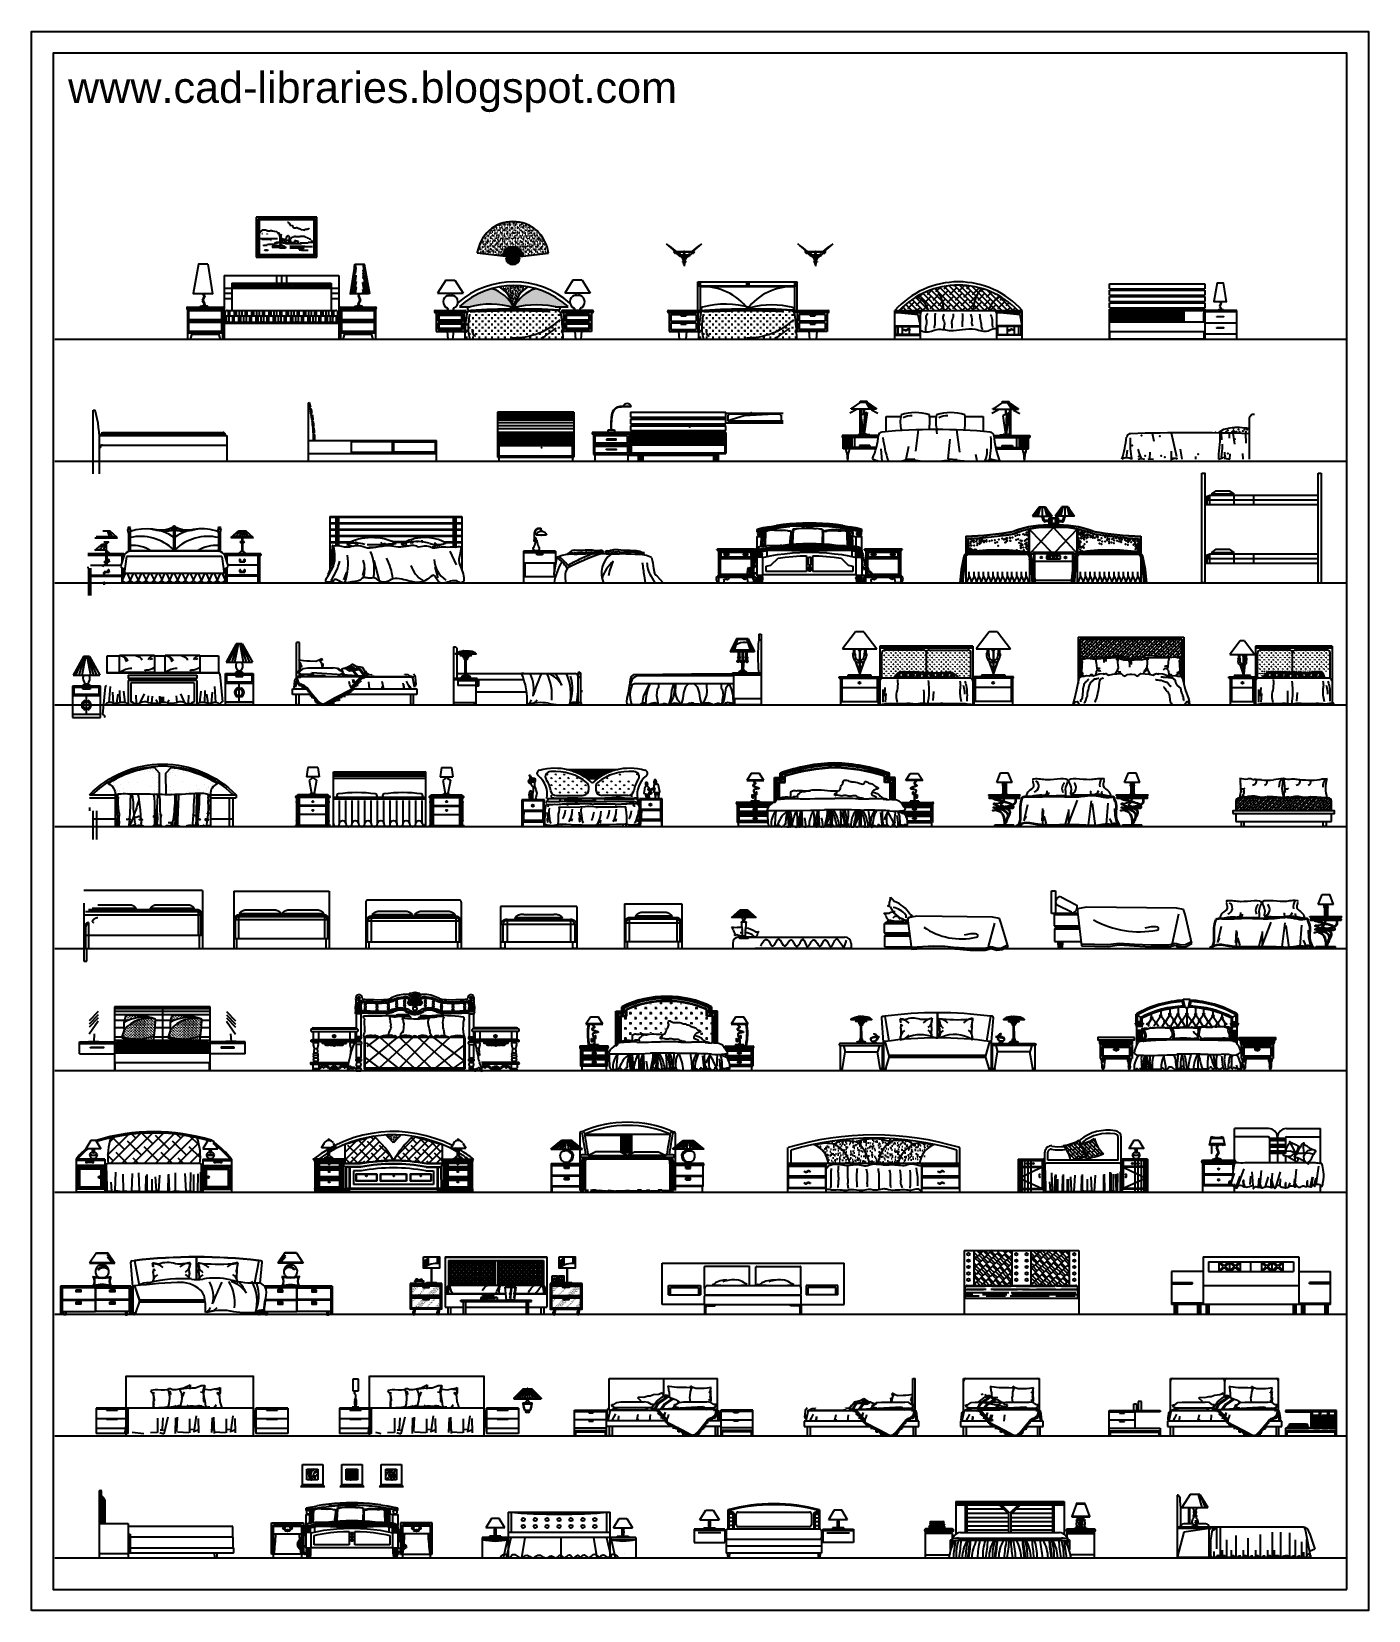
# Model space of a CAD drawing. Header units: inches. Extents: x 18.5 to 61, y 8.5 to 33.3.
# Drawn here: x 40 to 61, y 8.48 to 33.28 of the extents above; entities that cross this region are included whole.
import ezdxf

# ---------------------------------------------------------------- set-up
doc = ezdxf.new("R2010")
doc.units = ezdxf.units.IN
doc.header["$MEASUREMENT"] = 0
for name, color, linetype in [('02', 2, 'Continuous'), ('1', 1, 'Continuous'), ('4', 4, 'Continuous'), ('8', 8, 'Continuous'), ('kadrbm', 4, 'Continuous')]:
    doc.layers.add(name, color=color, linetype=linetype)
doc.styles.add('bmmm', font='swissel.ttf')
pattern_1 = [(37.5, (-22.662787, 31.658484), (-0.001259867, 0.038536475), [0, -0.0304, 0, -0.034, 0, -0.0325]), (7.5, (-22.662787, 31.658484), (0.035395534, 0.05644292), [0, -0.0164, 0, -0.0274, 0, -0.0105]), (327.5, (-22.687387, 31.658484), (0.062282837, 0.000113181), [0, -0.01, 0, -0.036, 0, -0.047]), (317.5, (-22.687387, 31.658484), (0.060122532, 0.01755351), [0, -0.005, 0, -0.0236, 0, -0.027])]
pattern_2 = [(45, (47.612, 15.553168), (-0.02694077, 0.02694077), []), (135, (47.612, 15.553168), (-0.0808223, 0.02694077), [0.09525, -0.05715])]
pattern_3 = [(45, (61.099698, 7.096654), (-0.0044194174, 0.0044194174), [])]
pattern_4 = [(45, (41.015785, 5.942925), (-0.007071068, 0.007071068), [])]

# ---------------------------------------------------------------- blocks, each defined once
blk = doc.blocks.new('kadrbm')
at = {"layer": 'kadrbm', "color": 4}
blk.add_lwpolyline([(0, 0), (0, 24.797), (21, 24.797), (21, 0), (0, 0)], close=True, dxfattribs=at)
blk.add_lwpolyline([(20.663, 0.326), (20.663, 24.46), (0.337, 24.46), (0.337, 0.326), (20.663, 0.326)], dxfattribs=at)
at = {"layer": 'kadrbm', "color": 211, "true_color": 0xf674fb, "style": 'bmmm'}
blk.add_text('www.cad-libraries.blogspot.com', height=0.48513, dxfattribs=at).set_placement((0.573, 23.677))

msp = doc.modelspace()

# ---------------------------------------------------------------- hatches: boundary and pattern name
at = {"layer": '8'}
h = msp.add_hatch(dxfattribs=at)
h.set_pattern_fill('AR-SAND', color=256, scale=0.03, style=0)
h.set_pattern_definition([(37.5, (-22.7391, 31.422583), (-0.0018898, 0.057804713), [0, -0.0456, 0, -0.051, 0, -0.04875]), (7.5, (-22.7391, 31.42258), (0.0530933, 0.08466438), [0, -0.0246, 0, -0.0411, 0, -0.01575]), (327.5, (-22.776, 31.422583), (0.093424256, 0.00016977), [0, -0.015, 0, -0.054, 0, -0.0705]), (317.5, (-22.776, 31.42258), (0.0901838, 0.02633027), [0, -0.0075, 0, -0.0354, 0, -0.0405])])
h.paths.add_polyline_path([(47.006, 29.795), (47.404, 29.75, -0.891984), (47.726, 29.75), (48.124, 29.795, 0.891984)])
h = msp.add_hatch(dxfattribs=at)
h.set_pattern_fill('GRASS', color=256, scale=0.06, style=0)
h.set_pattern_definition([(90, (-22.7391, 31.422583), (-0.042426407, 0.042426407), [0.01125, -0.073602814]), (45, (-22.7391, 31.422583), (-0.042426407, 0.042426407), [0.01125, -0.04875]), (135, (-22.7391, 31.422583), (-0.042426407, -0.042426407), [0.01125, -0.04875])])
h.paths.add_polyline_path([(47.006, 29.795), (47.404, 29.75, -0.891984), (47.726, 29.75), (48.124, 29.795, 0.891984)])
h = msp.add_hatch(dxfattribs=at)
h.set_pattern_fill('AR-RROOF', color=256, scale=0.027, angle=80, style=0)
h.set_pattern_definition([(80, (-64.51891, -101.405753), (-0.0162751076, 0.0631860813), [0.405, -0.054, 0.135, -0.027]), (80, (-64.52597, -101.368044), (-0.040052947, -0.020354103), [0.081, -0.00891, 0.162, -0.02025]), (80, (-64.539167, -101.388472), (0.0065650319, 0.141408304), [0.216, -0.0378, 0.108, -0.027])])
h.paths.add_polyline_path([(45.104, 29.625), (45.084, 29.625), (45.007, 29.16), (45.109, 29.161)])
h = msp.add_hatch(dxfattribs=at)
h.set_pattern_fill('AR-RROOF', color=256, scale=0.027, angle=280, style=0)
h.set_pattern_definition([(280, (-64.51891, -101.405753), (0.036904511, -0.0538090797), [0.405, -0.054, 0.135, -0.027]), (280, (-64.49938, -101.438773), (0.0306759456, 0.0328255154), [0.081, -0.00891, 0.162, -0.02025]), (280, (-64.493964, -101.415062), (0.0421953764, -0.135125713), [0.216, -0.0378, 0.108, -0.027])])
h.paths.add_polyline_path([(45.208, 29.625), (45.229, 29.625), (45.305, 29.16), (45.204, 29.161)])
h = msp.add_hatch(dxfattribs=at)
h.set_pattern_fill('AR-RROOF', color=256, scale=0.025, style=0)
h.set_pattern_definition([(0, (25.543534, 30.730503), (0.055, 0.025), [0.375, -0.05, 0.125, -0.025]), (0, (25.576784, 30.743003), (-0.025, 0.03325), [0.075, -0.00825, 0.15, -0.01875]), (0, (25.556034, 30.751753), (0.13, 0.01675), [0.2, -0.035, 0.1, -0.025])])
h.paths.add_polyline_path([(43.151, 29.327), (43.151, 29.247), (44.711, 29.247), (44.711, 29.327)])
h = msp.add_hatch(dxfattribs=at)
h.set_pattern_fill('AR-SAND', color=256, scale=0.02, style=0)
h.set_pattern_definition(pattern_1)
h.paths.add_polyline_path([(47.358, 29.267, -0.198621), (47.576, 28.956), (47.583, 28.956, -0.198621), (47.801, 29.267, 0.087851)])
h = msp.add_hatch(dxfattribs=at)
h.set_pattern_fill('ANSI38', color=256, scale=0.5, angle=90, style=0)
h.set_pattern_definition([(135, (-51.66293, 40.17024), (-0.044194174, -0.044194174), []), (225, (-51.66293, 40.17024), (-0.044194174, -0.13258252), [0.15625, -0.09375])])
edge = h.paths.add_edge_path()
edge.add_arc((54.566, 28.01), 1.286, 43.5498, 136.4502)
edge.add_line((53.566, 28.897), (55.566, 28.897))
h = msp.add_hatch(dxfattribs=at)
h.set_pattern_fill('AR-SAND', color=256, scale=0.02, style=0)
h.set_pattern_definition(pattern_1)
h.paths.add_polyline_path([(47.518, 28.956), (47.576, 28.956, 0.188633), (47.236, 29.239, 0.116519), (46.725, 28.956), (46.896, 28.956, -0.123507)])
h.paths.add_polyline_path([(48.231, 28.956), (48.434, 28.956, 0.116519), (47.922, 29.239, 0.188633), (47.583, 28.956), (47.656, 28.956, -0.096093)])
h = msp.add_hatch(dxfattribs=at)
h.set_pattern_fill('AR-RSHKE', color=256, scale=0.008, style=0)
h.set_pattern_definition([(0, (25.54353, 30.7305), (0.204, 0.096), [0.048, -0.04, 0.056, -0.024, 0.072, -0.032]), (0, (25.59153, 30.7345), (0.204, 0.096), [0.04, -0.152, 0.032, -0.048]), (0, (25.68753, 30.7245), (0.204, 0.096), [0.024, -0.248]), (90, (25.543534, 30.730503), (-0.068, 0.096), [0.092, -0.292]), (90, (25.591534, 30.730503), (-0.068, 0.096), [0.09, -0.294]), (90, (25.631534, 30.730503), (-0.068, 0.096), [0.084, -0.3]), (90, (25.687534, 30.724503), (-0.068, 0.096), [0.092, -0.292]), (90, (25.711534, 30.724503), (-0.068, 0.096), [0.092, -0.292]), (90, (25.783534, 30.730503), (-0.068, 0.096), [0.088, -0.296])])
h.paths.add_polyline_path([(43.078, 28.897, 0.414214), (43.043, 28.862), (43.043, 28.697), (44.817, 28.697), (44.817, 28.862, 0.414214), (44.782, 28.897)])
h = msp.add_hatch(dxfattribs=at)
h.set_pattern_fill('AR-PARQ1', color=256, scale=0.0005, style=0)
h.set_pattern_definition([(90, (93.61861, 40.2825), (0.1524, 0.1524), [0.1524, -0.1524]), (90, (93.59321, 40.2825), (0.1524, 0.1524), [0.1524, -0.1524]), (90, (93.56781, 40.2825), (0.1524, 0.1524), [0.1524, -0.1524]), (90, (93.54241, 40.2825), (0.1524, 0.1524), [0.1524, -0.1524]), (90, (93.51701, 40.2825), (0.1524, 0.1524), [0.1524, -0.1524]), (90, (93.49161, 40.2825), (0.1524, 0.1524), [0.1524, -0.1524]), (90, (93.46621, 40.2825), (0.1524, 0.1524), [0.1524, -0.1524]), (180, (93.61861, 40.4349), (-0.1524, -0.1524), [0.1524, -0.1524]), (180, (93.61861, 40.4603), (-0.1524, -0.1524), [0.1524, -0.1524]), (180, (93.61861, 40.4857), (-0.1524, -0.1524), [0.1524, -0.1524]), (180, (93.61861, 40.5111), (-0.1524, -0.1524), [0.1524, -0.1524]), (180, (93.61861, 40.5365), (-0.1524, -0.1524), [0.1524, -0.1524]), (180, (93.61861, 40.5619), (-0.1524, -0.1524), [0.1524, -0.1524]), (180, (93.61861, 40.5873), (-0.1524, -0.1524), [0.1524, -0.1524])])
h.paths.add_polyline_path([(56.995, 28.897, 0.414214), (56.95, 28.852), (56.95, 28.717), (58.12, 28.717), (58.12, 28.852, 0.535298), (58.1, 28.897)])
h = msp.add_hatch(dxfattribs=at)
h.set_pattern_fill('AR-CONC,_O', color=256, scale=0.005)
h.set_pattern_definition([(50, (-389.383968, 12.010907), (0.0358630091, -0.0031376067), [0.00375, -0.04125]), (355, (-389.38397, 12.010907), (-0.0069375667, 0.0376096067), [0.003, -0.033]), (100.4514, (-389.38098, 12.010645), (0.028925469, 0.034471977), [0.0031870095, -0.0350571056]), (46.1842, (-389.38397, 12.020907), (0.0533620524, -0.0082759507), [0.005625, -0.061875]), (96.6356, (-389.37952, 12.020217), (0.046733135, 0.0487058935), [0.0047805144, -0.05258565]), (351.1842, (-389.38397, 12.020907), (0.046733097, 0.04870593), [0.0045, -0.0495]), (21, (-389.378968, 12.018407), (0.0298453526, -0.0201309445), [0.00375, -0.04125]), (326, (-389.37897, 12.018407), (0.0121657666, 0.0362575023), [0.003, -0.033]), (71.4514, (-389.37648, 12.01673), (0.0420111314, 0.0161265248), [0.0031870095, -0.0350571056]), (37.5, (-389.383968, 12.010907), (0.00060799277, 0.0166446927), [0, -0.0326, 0, -0.0335, 0, -0.033125]), (7.5, (-389.383968, 12.010907), (0.0131534769, 0.0197205856), [0, -0.0191, 0, -0.03185, 0, -0.012625]), (327.5, (-389.395118, 12.010907), (0.0266911218, -0.0011277436), [0, -0.0125, 0, -0.039, 0, -0.05175]), (317.5, (-389.400118, 12.010907), (0.0291593085, 0.0050052491), [0, -0.01625, 0, -0.0259, 0, -0.03675])])
h.paths.add_polyline_path([(51.781, 27.274), (51.781, 27.282), (50.941, 27.282), (50.941, 27.274)])
h = msp.add_hatch(dxfattribs=at)
h.set_pattern_fill('AR-RROOF', color=256, scale=0.0015, style=0)
h.set_pattern_definition([(0, (-80.75121, 84.55773), (0.08382, 0.0381), [0.5715, -0.0762, 0.1905, -0.0381]), (0, (-80.70054, 84.57678), (-0.0381, 0.050673), [0.1143, -0.012573, 0.2286, -0.028575]), (0, (-80.73216, 84.590116), (0.19812, 0.025527), [0.3048, -0.05334, 0.1524, -0.0381])])
h.paths.add_polyline_path([(41.118, 26.982, 0.414214), (41.083, 26.947), (41.083, 26.932), (43.047, 26.932), (43.047, 26.947, 0.414214), (43.012, 26.982)])
h = msp.add_hatch(dxfattribs=at)
h.set_pattern_fill('PLASTI,_O', color=256, scale=0.2)
h.set_pattern_definition([(0, (-436.77045, 12.010907), (0, 0.05), []), (0, (-436.77045, 12.017157), (0, 0.05), []), (0, (-436.77045, 12.023407), (0, 0.05), []), (0, (-436.77045, 12.042157), (0, 0.05), [])])
h.paths.add_polyline_path([(47.323, 26.982), (47.323, 26.792), (48.523, 26.792), (48.523, 26.982)])
h = msp.add_hatch(dxfattribs=at)
h.set_pattern_fill('PLASTI,_O', color=256, scale=0.2)
h.set_pattern_definition([(0, (-280.07592, -8.771537), (0, 0.05), []), (0, (-280.07592, -8.765287), (0, 0.05), []), (0, (-280.07592, -8.759037), (0, 0.05), []), (0, (-280.07592, -8.740287), (0, 0.05), [])])
h.paths.add_polyline_path([(50.911, 26.792), (50.911, 26.982), (49.411, 26.982), (49.411, 26.792)])
h = msp.add_hatch(dxfattribs=at)
h.set_pattern_fill('ANSI38', color=256, scale=0.012, style=0)
h.set_pattern_definition(pattern_2)
h.paths.add_polyline_path([(58.074, 23.604), (58.074, 23.734), (56.474, 23.734), (56.474, 23.604)])
h.paths.add_polyline_path([(57.429, 23.434), (57.427, 23.441), (57.456, 23.45), (57.485, 23.441), (57.485, 23.478), (57.535, 23.47), (57.597, 23.47), (57.746, 23.454), (57.873, 23.439), (57.959, 23.451), (58.004, 23.439), (58.033, 23.443), (58.039, 23.434), (58.074, 23.434), (58.074, 23.604), (56.474, 23.604), (56.474, 23.434), (56.586, 23.434), (56.59, 23.435), (56.6, 23.434), (56.764, 23.434), (56.83, 23.451), (56.999, 23.468), (57.061, 23.468), (57.111, 23.476), (57.111, 23.439), (57.14, 23.447), (57.168, 23.439), (57.167, 23.434)])
h = msp.add_hatch(dxfattribs=at)
h.set_pattern_fill('ANSI38', color=256, scale=0.012, style=0)
h.set_pattern_definition(pattern_2)
h.paths.add_polyline_path([(56.474, 23.134), (56.503, 23.167), (56.503, 23.221), (56.507, 23.32), (56.511, 23.382), (56.499, 23.402), (56.516, 23.427), (56.545, 23.423), (56.586, 23.434), (56.474, 23.434)])
h.paths.add_polyline_path([(58.041, 23.336), (58.045, 23.237), (58.045, 23.183), (58.074, 23.15), (58.074, 23.434), (58.039, 23.434), (58.05, 23.418), (58.037, 23.398)])
h = msp.add_hatch(dxfattribs=at)
h.set_pattern_fill('GRASS', color=256, scale=0.1, style=0)
h.set_pattern_definition([(90, (46.82894, 35.2379), (-0.06717514, 0.05656854), [0.015, -0.0981371]), (40.1009, (46.82894, 35.2379), (-0.06717514, 0.05656854), [0.0164664, -0.07135443]), (139.8991, (46.82894, 35.2379), (-0.06717514, -0.05656854), [0.0164664, -0.07135443])])
edge = h.paths.add_edge_path()
edge.add_ellipse((48.66, 21.361), major_axis=(-0.095, 0), ratio=0.842105, start_angle=90, end_angle=180)
edge.add_line((48.755, 21.361), (48.755, 21.424))
edge.add_ellipse((48.66, 21.424), major_axis=(0.095, 0), ratio=0.842105, start_angle=-360, end_angle=-315.5303)
edge.add_line((48.728, 21.48), (48.728, 21.48))
edge.add_line((48.728, 21.48), (48.728, 21.48))
edge.add_ellipse((48.223, 21.062), major_axis=(-0.708, 0), ratio=0.842105, start_angle=224.4697, end_angle=275.153)
edge.add_ellipse((48.168, 21.576), major_axis=(0.095, 0), ratio=0.842105, start_angle=95.153, end_angle=210.3817)
edge.add_ellipse((47.604, 21.298), major_axis=(-0.559, 0), ratio=0.842105, start_angle=186.5716, end_angle=210.3817, ccw=False)
edge.add_ellipse((48.253, 21.361), major_axis=(0.095, 0), ratio=0.842105, start_angle=186.5716, end_angle=270)
edge.add_line((48.253, 21.281), (48.66, 21.281))
h = msp.add_hatch(dxfattribs=at)
h.set_pattern_fill('ANSI31', color=256, scale=0.3, style=0)
h.set_pattern_definition([(45, (30.001875, 30.564405), (-0.026516504, 0.026516504), [])])
edge = h.paths.add_edge_path()
edge.add_ellipse((49.401, 21.062), major_axis=(0.765, 0), ratio=0.842105, start_angle=118.1055, end_angle=123.3323, ccw=False)
edge.add_line((49.041, 21.631), (48.583, 21.631))
edge.add_ellipse((48.223, 21.062), major_axis=(-0.765, 0), ratio=0.842105, start_angle=236.6677, end_angle=241.8945, ccw=False)
edge.add_line((48.643, 21.601), (48.981, 21.601))
edge = h.paths.add_edge_path()
edge.add_ellipse((49.401, 21.062), major_axis=(0.765, 0), ratio=0.842105, start_angle=103.8202, end_angle=112.412, ccw=False)
edge.add_line((49.219, 21.688), (48.405, 21.688))
edge.add_ellipse((48.223, 21.062), major_axis=(-0.765, 0), ratio=0.842105, start_angle=247.588, end_angle=256.1798, ccw=False)
edge.add_line((48.514, 21.658), (49.11, 21.658))
edge = h.paths.add_edge_path()
edge.add_ellipse((49.401, 21.062), major_axis=(0.765, 0), ratio=0.842105, start_angle=127.1994, end_angle=131.4137, ccw=False)
edge.add_line((48.939, 21.575), (48.685, 21.575))
edge.add_ellipse((48.223, 21.062), major_axis=(-0.765, 0), ratio=0.842105, start_angle=228.5863, end_angle=232.8006, ccw=False)
edge.add_line((48.729, 21.545), (48.895, 21.545))
h = msp.add_hatch(dxfattribs=at)
h.set_pattern_fill('GRASS', color=256, scale=0.1, style=0)
h.set_pattern_definition([(90, (50.794956, 35.2379), (0.06717514, 0.05656854), [0.015, -0.0981371]), (139.8991, (50.794956, 35.2379), (0.06717514, 0.05656854), [0.0164664, -0.07135443]), (40.1009, (50.794956, 35.2379), (0.06717514, -0.05656854), [0.0164664, -0.07135443])])
edge = h.paths.add_edge_path()
edge.add_ellipse((48.964, 21.361), major_axis=(0.095, 0), ratio=0.842105, start_angle=180, end_angle=270, ccw=False)
edge.add_line((48.869, 21.361), (48.869, 21.424))
edge.add_ellipse((48.964, 21.424), major_axis=(-0.095, 0), ratio=0.842105, start_angle=675.5303, end_angle=720, ccw=False)
edge.add_line((48.896, 21.48), (48.896, 21.48))
edge.add_line((48.896, 21.48), (48.896, 21.48))
edge.add_ellipse((49.401, 21.062), major_axis=(0.708, 0), ratio=0.842105, start_angle=84.847, end_angle=135.5303, ccw=False)
edge.add_ellipse((49.456, 21.576), major_axis=(-0.095, 0), ratio=0.842105, start_angle=149.6183, end_angle=264.847, ccw=False)
edge.add_ellipse((50.02, 21.298), major_axis=(-0.559, 0), ratio=0.842105, start_angle=-30.3817, end_angle=-6.5716)
edge.add_ellipse((49.371, 21.361), major_axis=(0.095, 0), ratio=0.842105, start_angle=270, end_angle=353.4284, ccw=False)
edge.add_line((49.371, 21.281), (48.964, 21.281))
h = msp.add_hatch(dxfattribs=at)
h.set_pattern_fill('ANSI38', color=256, scale=0.01, style=0)
h.set_pattern_definition([(45, (56.649617, 21.190252), (-0.02245064, 0.02245064), []), (135, (56.649617, 21.190252), (-0.06735192, 0.02245064), [0.079375, -0.047625])])
h.paths.add_polyline_path([(60.423, 21.04), (60.423, 21.19, 0.414214), (60.373, 21.24), (58.973, 21.24, 0.414214), (58.923, 21.19), (58.923, 21.04)])
h = msp.add_hatch(dxfattribs=at)
h.set_pattern_fill('CROSS', color=256, scale=0.012554, style=0)
h.set_pattern_definition([(0, (33.13138, 6.70013), (0.07971857, 0.07971857), [0.0398593, -0.11957785]), (90, (33.15131, 6.6802), (-0.07971857, 0.07971857), [0.0398593, -0.11957785])])
h.paths.add_polyline_path([(50.595, 17.905), (50.519, 17.933), (50.358, 17.982), (50.221, 18.012), (50.034, 18.029), (49.876, 18.025), (49.667, 18.002), (49.525, 17.961), (49.377, 17.905), (49.377, 17.794), (49.284, 17.794), (49.284, 17.442), (49.295, 17.442), (49.345, 17.451), (49.415, 17.452), (49.415, 17.464), (49.415, 17.503), (49.432, 17.544), (49.45, 17.554), (49.9, 17.549), (49.932, 17.561), (49.946, 17.576), (49.956, 17.601), (49.959, 17.632), (49.968, 17.643), (49.978, 17.659), (49.983, 17.676), (49.983, 17.706), (49.98, 17.74), (49.988, 17.758), (50.003, 17.765), (50.032, 17.765), (50.069, 17.757), (50.095, 17.743), (50.135, 17.735), (50.161, 17.738), (50.211, 17.738), (50.238, 17.728), (50.267, 17.721), (50.299, 17.718), (50.316, 17.711), (50.336, 17.701), (50.358, 17.699), (50.392, 17.677), (50.414, 17.669), (50.451, 17.655), (50.477, 17.627), (50.504, 17.61), (50.529, 17.598), (50.538, 17.567), (50.527, 17.547), (50.511, 17.54), (50.482, 17.534), (50.465, 17.518), (50.531, 17.493), (50.575, 17.461), (50.609, 17.431), (50.686, 17.41), (50.686, 17.797), (50.595, 17.797)])
h = msp.add_hatch(dxfattribs=at)
h.set_pattern_fill('GRASS', color=256, scale=0.03, style=0)
h.set_pattern_definition([(90, (44.558326, 84.411564), (-0.0212132034, 0.0212132034), [0.005625, -0.036801407]), (45, (44.558326, 84.411564), (-0.021213203, 0.021213203), [0.005625, -0.024375]), (135, (44.558326, 84.411564), (-0.021213203, -0.021213203), [0.005625, -0.024375])])
h.paths.add_polyline_path([(41.461, 17.597, 0.06043), (41.42, 17.472, 0.075439), (41.767, 17.431, 0.050991), (41.915, 17.412, 0.040676), (41.952, 17.767, 0.295344)])
h.paths.add_polyline_path([(41.49, 17.828, 0.083059), (41.456, 17.715, -0.21404), (41.952, 17.767, 0.080162), (41.705, 17.815, 0.054856)], flags=17)
h = msp.add_hatch(dxfattribs=at)
h.set_pattern_fill('GRASS', color=256, scale=0.03, style=0)
h.set_pattern_definition([(90, (45.285603, 84.411564), (-0.0212132034, 0.0212132034), [0.005625, -0.036801407]), (45, (45.285603, 84.411564), (-0.021213203, 0.021213203), [0.005625, -0.024375]), (135, (45.285603, 84.411564), (-0.021213203, -0.021213203), [0.005625, -0.024375])])
h.paths.add_polyline_path([(42.189, 17.597, 0.06043), (42.147, 17.472, 0.075439), (42.494, 17.431, 0.050991), (42.642, 17.412, 0.040676), (42.679, 17.767, 0.295344)])
h.paths.add_polyline_path([(42.217, 17.828, 0.083059), (42.183, 17.715, -0.21404), (42.679, 17.767, 0.080162), (42.433, 17.815, 0.054856)], flags=17)
h = msp.add_hatch(dxfattribs=at)
h.set_pattern_fill('AR-PARQ1', color=256, scale=0.0005, style=0)
h.set_pattern_definition([(90, (5.85075, 28.79787), (-0.1524, 0.1524), [0.1524, -0.1524]), (90, (5.87615, 28.79787), (-0.1524, 0.1524), [0.1524, -0.1524]), (90, (5.90155, 28.79787), (-0.1524, 0.1524), [0.1524, -0.1524]), (90, (5.92695, 28.79787), (-0.1524, 0.1524), [0.1524, -0.1524]), (90, (5.95235, 28.79787), (-0.1524, 0.1524), [0.1524, -0.1524]), (90, (5.97775, 28.79787), (-0.1524, 0.1524), [0.1524, -0.1524]), (90, (6.00315, 28.79787), (-0.1524, 0.1524), [0.1524, -0.1524]), (0, (5.85075, 28.95027), (0.1524, -0.1524), [0.1524, -0.1524]), (0, (5.85075, 28.97567), (0.1524, -0.1524), [0.1524, -0.1524]), (0, (5.85075, 29.00107), (0.1524, -0.1524), [0.1524, -0.1524]), (0, (5.85075, 29.02647), (0.1524, -0.1524), [0.1524, -0.1524]), (0, (5.85075, 29.05187), (0.1524, -0.1524), [0.1524, -0.1524]), (0, (5.85075, 29.07727), (0.1524, -0.1524), [0.1524, -0.1524]), (0, (5.85075, 29.10267), (0.1524, -0.1524), [0.1524, -0.1524])])
h.paths.add_polyline_path([(41.369, 17.412, 0.414214), (41.324, 17.367), (41.324, 17.232), (42.794, 17.232), (42.794, 17.367, 0.414214), (42.749, 17.412)])
h = msp.add_hatch(dxfattribs=at)
h.set_pattern_fill('ANSI31', color=256, scale=0.05, style=0)
h.set_pattern_definition([(135, (47.3731673, 7.096654), (0.0044194174, 0.0044194174), [])])
h.paths.add_polyline_path([(53.372, 16.991, -0.414214), (53.374, 16.989), (53.374, 16.962), (53.342, 16.962), (53.337, 16.989, -0.465152), (53.339, 16.991)])
h.paths.add_polyline_path([(52.74, 16.992, -0.465152), (52.742, 16.99), (52.737, 16.962), (52.705, 16.962), (52.705, 16.99, -0.414214), (52.707, 16.992)])
h = msp.add_hatch(dxfattribs=at)
h.set_pattern_fill('ANSI31', color=256, scale=0.05, style=0)
h.set_pattern_definition(pattern_3)
h.paths.add_polyline_path([(53.426, 16.992, 0.154408), (53.425, 16.992), (53.387, 16.992), (53.387, 16.962), (53.417, 16.962)])
h.paths.add_polyline_path([(55.087, 16.99, 0.414214), (55.085, 16.992), (55.048, 16.992, 0.516636), (55.046, 16.989), (55.055, 16.962), (55.087, 16.962)])
h = msp.add_hatch(dxfattribs=at)
h.set_pattern_fill('ANSI31', color=256, scale=0.05, style=0)
h.set_pattern_definition(pattern_3)
h.paths.add_polyline_path([(55.101, 16.991, 0.414214), (55.099, 16.989), (55.099, 16.962), (55.131, 16.962), (55.136, 16.989, 0.465152), (55.134, 16.991)])
h.paths.add_polyline_path([(55.733, 16.992, 0.465152), (55.731, 16.99), (55.735, 16.962), (55.767, 16.962), (55.767, 16.99, 0.414214), (55.765, 16.992)])
h = msp.add_hatch(dxfattribs=at)
h.set_pattern_fill('ANSI38', color=256, style=0)
h.set_pattern_definition([(45, (-60.18118, 67.51347), (-0.08838835, 0.08838835), []), (135, (-60.18118, 67.51347), (-0.26516504, 0.08838835), [0.3125, -0.1875])])
h.paths.add_polyline_path([(42.645, 15.498, -0.034957), (42.65, 15.498, 0.11269), (42.605, 15.902, 0.111824), (41.25, 15.902, 0.112608), (41.205, 15.498)])
h = msp.add_hatch(dxfattribs=at)
h.set_pattern_fill('AR-CONC', color=256, scale=0.02, style=0)
h.set_pattern_definition([(50, (-78.99893, -12.13597), (0.14345204, -0.01255043), [0.015, -0.165]), (355, (-78.99893, -12.13597), (-0.02775027, 0.15043843), [0.012, -0.132]), (100.4514, (-78.98698, -12.13702), (0.11570188, 0.13788791), [0.01274804, -0.14022842]), (46.1842, (-78.99893, -12.09597), (0.2134482, -0.0331038), [0.0225, -0.2475]), (96.6356, (-78.98114, -12.09873), (0.18693254, 0.19482357), [0.01912206, -0.2103426]), (351.1842, (-78.99893, -12.09597), (0.1869324, 0.19482372), [0.018, -0.198]), (21, (-78.97893, -12.10597), (0.11938141, -0.08052378), [0.015, -0.165]), (326, (-78.97893, -12.10597), (0.04866307, 0.14503001), [0.012, -0.132]), (71.4514, (-78.96898, -12.11268), (0.16804453, 0.0645061), [0.01274804, -0.14022842]), (37.5, (-78.99893, -12.13597), (0.002431971, 0.06657877), [0, -0.1304, 0, -0.134, 0, -0.1325]), (7.5, (-78.99893, -12.13597), (0.052613907, 0.078882342), [0, -0.0764, 0, -0.1274, 0, -0.0505]), (327.5, (-79.04353, -12.13597), (0.106764487, -0.004510974), [0, -0.05, 0, -0.156, 0, -0.207]), (317.5, (-79.06353, -12.13597), (0.116637234, 0.020020996), [0, -0.065, 0, -0.1036, 0, -0.147])])
edge = h.paths.add_edge_path()
edge.add_arc((52.583, 15.377), 0.601, 11.5623, 50.58)
edge.add_arc((53.228, 15.096), 0.791, 70.6735, 109.4614, ccw=False)
edge.add_spline(control_points=[(53.49, 15.842), (53.539, 15.859), (53.607, 15.863), (53.748, 15.857), (53.81, 15.838), (53.832, 15.818), (53.842, 15.796)], knot_values=[23.436386, 23.436386, 23.436386, 23.436386, 110.390343, 192.048376, 235.610607, 252.17932, 252.17932, 252.17932, 252.17932], degree=3, periodic=0)
edge.add_arc((54.099, 15.358), 0.508, 117.3892, 120.4513, ccw=False)
edge.add_spline(control_points=[(53.865, 15.809), (53.907, 15.815), (53.965, 15.827), (54.035, 15.814), (54.137, 15.795), (54.141, 15.781), (54.142, 15.778)], knot_values=[31.474715, 31.474715, 31.474715, 31.474715, 130.046163, 211.704196, 255.266426, 263.79681, 263.79681, 263.79681, 263.79681], degree=3, periodic=0)
edge.add_arc((54.317, 15.456), 0.367, 110.8676, 118.5325, ccw=False)
edge.add_arc((53.237, 11.292), 4.606, 78.1057, 101.8943)
edge.add_arc((52.157, 15.456), 0.367, 6.5328, 69.1324, ccw=False)
edge.add_line((52.521, 15.498), (53.172, 15.498))
h.paths.add_polyline_path([(53.484, 15.844, 0.168921), (52.964, 15.842, -0.171911), (53.172, 15.498), (53.302, 15.498, -0.180709)], flags=16)
edge = h.paths.add_edge_path(flags=17)
edge.add_line((53.302, 15.498), (53.611, 15.498))
edge.add_arc((54.099, 15.358), 0.508, 120.4513, 164.0757, ccw=False)
edge.add_spline(control_points=[(53.842, 15.796), (53.832, 15.818), (53.81, 15.838), (53.748, 15.857), (53.607, 15.863), (53.539, 15.859), (53.49, 15.842)], knot_values=[23.436386, 23.436386, 23.436386, 23.436386, 40.005099, 83.56733, 165.225363, 252.17932, 252.17932, 252.17932, 252.17932], degree=3, periodic=0)
edge.add_arc((53.228, 15.096), 0.791, 70.6735, 71.1097)
edge.add_arc((53.857, 15.427), 0.559, 131.7599, 172.7332)
edge = h.paths.add_edge_path(flags=17)
edge.add_line((53.611, 15.498), (53.952, 15.498))
edge.add_arc((54.317, 15.456), 0.367, 118.5325, 173.4672, ccw=False)
edge.add_spline(control_points=[(54.142, 15.778), (54.141, 15.781), (54.137, 15.795), (54.035, 15.814), (53.965, 15.827), (53.907, 15.815), (53.865, 15.809)], knot_values=[31.474715, 31.474715, 31.474715, 31.474715, 40.005099, 83.56733, 165.225363, 263.79681, 263.79681, 263.79681, 263.79681], degree=3, periodic=0)
edge.add_arc((54.099, 15.358), 0.508, 117.3892, 120.4511)
edge.add_spline(control_points=[(53.842, 15.795), (53.842, 15.796), (53.842, 15.796), (53.842, 15.796)], knot_values=[23.149028, 23.149028, 23.149028, 23.149028, 23.436386, 23.436386, 23.436386, 23.436386], degree=3, periodic=0)
edge.add_arc((54.099, 15.358), 0.508, 120.4513, 164.0757)
h = msp.add_hatch(dxfattribs=at)
h.set_pattern_fill('ZIGZAG', color=256, scale=0.1, angle=135, style=0)
h.set_pattern_definition([(135, (-6373.78918, 441.94133), (-0.449012806, 4e-17), [0.3175, -0.3175]), (225, (-6374.0137, 442.16584), (-4e-17, -0.449012806), [0.3175, -0.3175])])
h.paths.add_polyline_path([(58.529, 15.893), (58.531, 15.902), (58.724, 15.902), (58.726, 15.893)])
h = msp.add_hatch(dxfattribs=at)
h.set_pattern_fill('DOTS', color=256, scale=0.01, style=0)
h.set_pattern_definition([(180, (31.266084, 43.737814), (-0.0079375, 0.015875), [0, -0.015875])])
h.paths.add_polyline_path([(59.576, 15.858), (59.701, 15.858), (59.701, 15.898), (59.576, 15.898)])
h.paths.add_polyline_path([(59.576, 15.858), (59.576, 15.898), (59.451, 15.898), (59.451, 15.858)])
h.paths.add_polyline_path([(59.451, 15.798), (59.451, 15.758), (59.576, 15.758), (59.576, 15.798)])
h.paths.add_polyline_path([(59.701, 15.758), (59.701, 15.798), (59.576, 15.798), (59.576, 15.758)])
h.paths.add_polyline_path([(59.701, 15.658), (59.701, 15.698), (59.576, 15.698), (59.576, 15.658)])
h.paths.add_polyline_path([(59.576, 15.658), (59.576, 15.698), (59.451, 15.698), (59.451, 15.658)])
h = msp.add_hatch(dxfattribs=at)
h.set_pattern_fill('ANSI31', color=256, scale=0.08, style=0)
h.set_pattern_definition(pattern_4)
h.paths.add_polyline_path([(46.561, 13.969), (46.561, 13.958), (46.59, 13.958), (46.59, 13.969)])
h.paths.add_polyline_path([(46.561, 13.932), (46.561, 13.898), (46.59, 13.898), (46.59, 13.932)])
h.paths.add_polyline_path([(46.561, 13.859), (46.561, 13.82), (46.59, 13.82), (46.59, 13.859)])
h.paths.add_polyline_path([(46.561, 13.779), (46.561, 13.737), (46.59, 13.737), (46.59, 13.779)])
h.paths.add_polyline_path([(46.561, 13.698), (46.561, 13.659), (46.59, 13.659), (46.59, 13.698)])
h.paths.add_polyline_path([(46.561, 13.625), (46.561, 13.6), (46.59, 13.6), (46.59, 13.625)])
h = msp.add_hatch(dxfattribs=at)
h.set_pattern_fill('ANSI31', color=256, scale=0.08, style=0)
h.set_pattern_definition(pattern_4)
h.paths.add_polyline_path([(46.59, 13.958), (46.59, 13.932), (46.627, 13.932), (46.627, 13.958)])
h.paths.add_polyline_path([(46.59, 13.898), (46.59, 13.859), (46.627, 13.859), (46.627, 13.898)])
h.paths.add_polyline_path([(46.59, 13.82), (46.59, 13.779), (46.627, 13.779), (46.627, 13.82)])
h.paths.add_polyline_path([(46.59, 13.737), (46.59, 13.698), (46.627, 13.698), (46.627, 13.737)])
h.paths.add_polyline_path([(46.59, 13.659), (46.59, 13.625), (46.627, 13.625), (46.627, 13.659)])
h = msp.add_hatch(dxfattribs=at)
h.set_pattern_fill('ANSI31', color=256, scale=0.08, style=0)
h.set_pattern_definition(pattern_4)
h.paths.add_polyline_path([(46.627, 13.969), (46.627, 13.958), (46.663, 13.958), (46.663, 13.969)])
h.paths.add_polyline_path([(46.627, 13.932), (46.627, 13.898), (46.663, 13.898), (46.663, 13.932)])
h.paths.add_polyline_path([(46.627, 13.859), (46.627, 13.82), (46.663, 13.82), (46.663, 13.859)])
h.paths.add_polyline_path([(46.627, 13.779), (46.627, 13.737), (46.663, 13.737), (46.663, 13.779)])
h.paths.add_polyline_path([(46.627, 13.698), (46.627, 13.659), (46.663, 13.659), (46.663, 13.698)])
h.paths.add_polyline_path([(46.627, 13.6), (46.663, 13.6), (46.663, 13.625), (46.627, 13.625)])
h = msp.add_hatch(dxfattribs=at)
h.set_pattern_fill('ANSI31', color=256, scale=0.08, style=0)
h.set_pattern_definition(pattern_4)
h.paths.add_polyline_path([(46.7, 13.958), (46.663, 13.958), (46.663, 13.932), (46.7, 13.932)])
h.paths.add_polyline_path([(46.7, 13.898), (46.663, 13.898), (46.663, 13.859), (46.7, 13.859)])
h.paths.add_polyline_path([(46.7, 13.82), (46.663, 13.82), (46.663, 13.779), (46.7, 13.779)])
h.paths.add_polyline_path([(46.7, 13.737), (46.663, 13.737), (46.663, 13.698), (46.7, 13.698)])
h.paths.add_polyline_path([(46.7, 13.659), (46.663, 13.659), (46.663, 13.625), (46.7, 13.625)])
h = msp.add_hatch(dxfattribs=at)
h.set_pattern_fill('ANSI31', color=256, scale=0.08, style=0)
h.set_pattern_definition(pattern_4)
h.paths.add_polyline_path([(46.736, 13.969), (46.7, 13.969), (46.7, 13.958), (46.736, 13.958)])
h.paths.add_polyline_path([(46.736, 13.932), (46.7, 13.932), (46.7, 13.898), (46.736, 13.898)])
h.paths.add_polyline_path([(46.736, 13.859), (46.7, 13.859), (46.7, 13.82), (46.736, 13.82)])
h.paths.add_polyline_path([(46.736, 13.779), (46.7, 13.779), (46.7, 13.737), (46.736, 13.737)])
h.paths.add_polyline_path([(46.736, 13.698), (46.7, 13.698), (46.7, 13.659), (46.736, 13.659)])
h.paths.add_polyline_path([(46.736, 13.625), (46.7, 13.625), (46.7, 13.6), (46.736, 13.6)])
h = msp.add_hatch(dxfattribs=at)
h.set_pattern_fill('ANSI31', color=256, scale=0.08, style=0)
h.set_pattern_definition(pattern_4)
h.paths.add_polyline_path([(46.772, 13.958), (46.736, 13.958), (46.736, 13.932), (46.772, 13.932)])
h.paths.add_polyline_path([(46.772, 13.898), (46.736, 13.898), (46.736, 13.859), (46.772, 13.859)])
h.paths.add_polyline_path([(46.772, 13.82), (46.736, 13.82), (46.736, 13.779), (46.772, 13.779)])
h.paths.add_polyline_path([(46.772, 13.737), (46.736, 13.737), (46.736, 13.698), (46.772, 13.698)])
h.paths.add_polyline_path([(46.772, 13.659), (46.736, 13.659), (46.736, 13.625), (46.772, 13.625)])
h = msp.add_hatch(dxfattribs=at)
h.set_pattern_fill('ANSI31', color=256, scale=0.08, style=0)
h.set_pattern_definition(pattern_4)
h.paths.add_polyline_path([(46.809, 13.969), (46.772, 13.969), (46.772, 13.958), (46.809, 13.958)])
h.paths.add_polyline_path([(46.809, 13.932), (46.772, 13.932), (46.772, 13.898), (46.809, 13.898)])
h.paths.add_polyline_path([(46.809, 13.859), (46.772, 13.859), (46.772, 13.82), (46.809, 13.82)])
h.paths.add_polyline_path([(46.809, 13.779), (46.772, 13.779), (46.772, 13.737), (46.809, 13.737)])
h.paths.add_polyline_path([(46.809, 13.698), (46.772, 13.698), (46.772, 13.659), (46.809, 13.659)])
h.paths.add_polyline_path([(46.809, 13.625), (46.772, 13.625), (46.772, 13.6), (46.809, 13.6)])
h = msp.add_hatch(dxfattribs=at)
h.set_pattern_fill('ANSI31', color=256, scale=0.08, style=0)
h.set_pattern_definition(pattern_4)
h.paths.add_polyline_path([(46.845, 13.958), (46.809, 13.958), (46.809, 13.932), (46.845, 13.932)])
h.paths.add_polyline_path([(46.845, 13.898), (46.809, 13.898), (46.809, 13.859), (46.845, 13.859)])
h.paths.add_polyline_path([(46.845, 13.82), (46.809, 13.82), (46.809, 13.779), (46.845, 13.779)])
h.paths.add_polyline_path([(46.845, 13.737), (46.809, 13.737), (46.809, 13.698), (46.845, 13.698)])
h.paths.add_polyline_path([(46.845, 13.659), (46.809, 13.659), (46.809, 13.625), (46.845, 13.625)])
h = msp.add_hatch(dxfattribs=at)
h.set_pattern_fill('ANSI31', color=256, scale=0.08, style=0)
h.set_pattern_definition(pattern_4)
h.paths.add_polyline_path([(46.882, 13.969), (46.845, 13.969), (46.845, 13.958), (46.882, 13.958)])
h.paths.add_polyline_path([(46.882, 13.932), (46.845, 13.932), (46.845, 13.898), (46.882, 13.898)])
h.paths.add_polyline_path([(46.882, 13.859), (46.845, 13.859), (46.845, 13.82), (46.882, 13.82)])
h.paths.add_polyline_path([(46.882, 13.779), (46.845, 13.779), (46.845, 13.737), (46.882, 13.737)])
h.paths.add_polyline_path([(46.882, 13.698), (46.845, 13.698), (46.845, 13.659), (46.882, 13.659)])
h.paths.add_polyline_path([(46.882, 13.625), (46.845, 13.625), (46.845, 13.6), (46.882, 13.6)])
h = msp.add_hatch(dxfattribs=at)
h.set_pattern_fill('ANSI31', color=256, scale=0.08, style=0)
h.set_pattern_definition(pattern_4)
h.paths.add_polyline_path([(46.918, 13.958), (46.882, 13.958), (46.882, 13.932), (46.918, 13.932)])
h.paths.add_polyline_path([(46.918, 13.898), (46.882, 13.898), (46.882, 13.859), (46.918, 13.859)])
h.paths.add_polyline_path([(46.918, 13.82), (46.882, 13.82), (46.882, 13.779), (46.918, 13.779)])
h.paths.add_polyline_path([(46.918, 13.737), (46.882, 13.737), (46.882, 13.698), (46.918, 13.698)])
h.paths.add_polyline_path([(46.918, 13.659), (46.882, 13.659), (46.882, 13.625), (46.918, 13.625)])
h = msp.add_hatch(dxfattribs=at)
h.set_pattern_fill('ANSI31', color=256, scale=0.08, style=0)
h.set_pattern_definition(pattern_4)
h.paths.add_polyline_path([(46.955, 13.969), (46.918, 13.969), (46.918, 13.958), (46.955, 13.958)])
h.paths.add_polyline_path([(46.955, 13.932), (46.918, 13.932), (46.918, 13.898), (46.955, 13.898)])
h.paths.add_polyline_path([(46.955, 13.859), (46.918, 13.859), (46.918, 13.82), (46.955, 13.82)])
h.paths.add_polyline_path([(46.955, 13.779), (46.918, 13.779), (46.918, 13.737), (46.955, 13.737)])
h.paths.add_polyline_path([(46.955, 13.698), (46.918, 13.698), (46.918, 13.659), (46.955, 13.659)])
h.paths.add_polyline_path([(46.955, 13.625), (46.918, 13.625), (46.918, 13.6), (46.955, 13.6)])
h = msp.add_hatch(dxfattribs=at)
h.set_pattern_fill('ANSI31', color=256, scale=0.08, style=0)
h.set_pattern_definition(pattern_4)
h.paths.add_polyline_path([(46.991, 13.958), (46.955, 13.958), (46.955, 13.932), (46.991, 13.932)])
h.paths.add_polyline_path([(46.991, 13.898), (46.955, 13.898), (46.955, 13.859), (46.991, 13.859)])
h.paths.add_polyline_path([(46.991, 13.82), (46.955, 13.82), (46.955, 13.779), (46.991, 13.779)])
h.paths.add_polyline_path([(46.991, 13.737), (46.955, 13.737), (46.955, 13.698), (46.991, 13.698)])
h.paths.add_polyline_path([(46.991, 13.659), (46.955, 13.659), (46.955, 13.625), (46.991, 13.625)])
h = msp.add_hatch(dxfattribs=at)
h.set_pattern_fill('ANSI31', color=256, scale=0.08, style=0)
h.set_pattern_definition(pattern_4)
h.paths.add_polyline_path([(47.028, 13.969), (46.991, 13.969), (46.991, 13.958), (47.028, 13.958)])
h.paths.add_polyline_path([(47.028, 13.932), (46.991, 13.932), (46.991, 13.898), (47.028, 13.898)])
h.paths.add_polyline_path([(47.028, 13.859), (46.991, 13.859), (46.991, 13.82), (47.028, 13.82)])
h.paths.add_polyline_path([(47.028, 13.779), (46.991, 13.779), (46.991, 13.737), (47.028, 13.737)])
h.paths.add_polyline_path([(47.028, 13.698), (46.991, 13.698), (46.991, 13.659), (47.028, 13.659)])
h.paths.add_polyline_path([(47.028, 13.625), (46.991, 13.625), (46.991, 13.6), (47.028, 13.6)])
h = msp.add_hatch(dxfattribs=at)
h.set_pattern_fill('ANSI31', color=256, scale=0.08, style=0)
h.set_pattern_definition(pattern_4)
h.paths.add_polyline_path([(47.064, 13.958), (47.028, 13.958), (47.028, 13.932), (47.064, 13.932)])
h.paths.add_polyline_path([(47.064, 13.898), (47.028, 13.898), (47.028, 13.859), (47.064, 13.859)])
h.paths.add_polyline_path([(47.064, 13.82), (47.028, 13.82), (47.028, 13.779), (47.064, 13.779)])
h.paths.add_polyline_path([(47.064, 13.737), (47.028, 13.737), (47.028, 13.698), (47.064, 13.698)])
h.paths.add_polyline_path([(47.064, 13.659), (47.028, 13.659), (47.028, 13.625), (47.064, 13.625)])
h = msp.add_hatch(dxfattribs=at)
h.set_pattern_fill('ANSI31', color=256, scale=0.08, style=0)
h.set_pattern_definition(pattern_4)
h.paths.add_polyline_path([(47.101, 13.969), (47.064, 13.969), (47.064, 13.958), (47.101, 13.958)])
h.paths.add_polyline_path([(47.101, 13.932), (47.064, 13.932), (47.064, 13.898), (47.101, 13.898)])
h.paths.add_polyline_path([(47.101, 13.859), (47.064, 13.859), (47.064, 13.82), (47.101, 13.82)])
h.paths.add_polyline_path([(47.101, 13.779), (47.064, 13.779), (47.064, 13.737), (47.101, 13.737)])
h.paths.add_polyline_path([(47.101, 13.698), (47.064, 13.698), (47.064, 13.659), (47.101, 13.659)])
h.paths.add_polyline_path([(47.101, 13.625), (47.064, 13.625), (47.064, 13.6), (47.101, 13.6)])
h = msp.add_hatch(dxfattribs=at)
h.set_pattern_fill('ANSI31', color=256, scale=0.08, style=0)
h.set_pattern_definition(pattern_4)
h.paths.add_polyline_path([(47.137, 13.958), (47.101, 13.958), (47.101, 13.932), (47.137, 13.932)])
h.paths.add_polyline_path([(47.137, 13.898), (47.101, 13.898), (47.101, 13.859), (47.137, 13.859)])
h.paths.add_polyline_path([(47.137, 13.82), (47.101, 13.82), (47.101, 13.779), (47.137, 13.779)])
h.paths.add_polyline_path([(47.137, 13.737), (47.101, 13.737), (47.101, 13.698), (47.137, 13.698)])
h.paths.add_polyline_path([(47.137, 13.659), (47.101, 13.659), (47.101, 13.625), (47.137, 13.625)])
h = msp.add_hatch(dxfattribs=at)
h.set_pattern_fill('ANSI31', color=256, scale=0.08, style=0)
h.set_pattern_definition(pattern_4)
h.paths.add_polyline_path([(47.174, 13.969), (47.137, 13.969), (47.137, 13.958), (47.174, 13.958)])
h.paths.add_polyline_path([(47.174, 13.932), (47.137, 13.932), (47.137, 13.898), (47.174, 13.898)])
h.paths.add_polyline_path([(47.174, 13.859), (47.137, 13.859), (47.137, 13.82), (47.174, 13.82)])
h.paths.add_polyline_path([(47.174, 13.779), (47.137, 13.779), (47.137, 13.737), (47.174, 13.737)])
h.paths.add_polyline_path([(47.174, 13.698), (47.137, 13.698), (47.137, 13.659), (47.174, 13.659)])
h.paths.add_polyline_path([(47.174, 13.625), (47.137, 13.625), (47.137, 13.6), (47.174, 13.6)])
h = msp.add_hatch(dxfattribs=at)
h.set_pattern_fill('ANSI31', color=256, scale=0.08, style=0)
h.set_pattern_definition(pattern_4)
h.paths.add_polyline_path([(47.21, 13.958), (47.174, 13.958), (47.174, 13.932), (47.21, 13.932)])
h.paths.add_polyline_path([(47.21, 13.898), (47.174, 13.898), (47.174, 13.859), (47.21, 13.859)])
h.paths.add_polyline_path([(47.21, 13.82), (47.174, 13.82), (47.174, 13.779), (47.21, 13.779)])
h.paths.add_polyline_path([(47.21, 13.737), (47.174, 13.737), (47.174, 13.698), (47.21, 13.698)])
h.paths.add_polyline_path([(47.21, 13.659), (47.174, 13.659), (47.174, 13.625), (47.21, 13.625)])
h = msp.add_hatch(dxfattribs=at)
h.set_pattern_fill('ANSI31', color=256, scale=0.08, style=0)
h.set_pattern_definition(pattern_4)
h.paths.add_polyline_path([(47.246, 13.969), (47.21, 13.969), (47.21, 13.958), (47.246, 13.958)])
h.paths.add_polyline_path([(47.246, 13.932), (47.21, 13.932), (47.21, 13.898), (47.246, 13.898)])
h.paths.add_polyline_path([(47.246, 13.859), (47.21, 13.859), (47.21, 13.82), (47.246, 13.82)])
h.paths.add_polyline_path([(47.246, 13.779), (47.21, 13.779), (47.21, 13.737), (47.246, 13.737)])
h.paths.add_polyline_path([(47.246, 13.698), (47.21, 13.698), (47.21, 13.659), (47.246, 13.659)])
h.paths.add_polyline_path([(47.246, 13.625), (47.21, 13.625), (47.21, 13.6), (47.246, 13.6)])
h = msp.add_hatch(dxfattribs=at)
h.set_pattern_fill('ANSI31', color=256, scale=0.08, style=0)
h.set_pattern_definition(pattern_4)
h.paths.add_polyline_path([(47.246, 13.932), (47.276, 13.932), (47.276, 13.958), (47.246, 13.958)])
h.paths.add_polyline_path([(47.246, 13.859), (47.276, 13.859), (47.276, 13.898), (47.246, 13.898)])
h.paths.add_polyline_path([(47.246, 13.779), (47.276, 13.779), (47.276, 13.82), (47.246, 13.82)])
h.paths.add_polyline_path([(47.246, 13.698), (47.276, 13.698), (47.276, 13.737), (47.246, 13.737)])
h.paths.add_polyline_path([(47.246, 13.625), (47.276, 13.625), (47.276, 13.659), (47.246, 13.659)])
h = msp.add_hatch(dxfattribs=at)
h.set_pattern_fill('ANSI31', color=256, scale=0.08, style=0)
h.set_pattern_definition(pattern_4)
h.paths.add_polyline_path([(47.326, 13.958), (47.355, 13.958), (47.355, 13.932), (47.326, 13.932)])
h.paths.add_polyline_path([(47.326, 13.898), (47.355, 13.898), (47.355, 13.859), (47.326, 13.859)])
h.paths.add_polyline_path([(47.326, 13.82), (47.355, 13.82), (47.355, 13.779), (47.326, 13.779)])
h.paths.add_polyline_path([(47.326, 13.737), (47.355, 13.737), (47.355, 13.698), (47.326, 13.698)])
h.paths.add_polyline_path([(47.326, 13.659), (47.355, 13.659), (47.355, 13.625), (47.326, 13.625)])
h = msp.add_hatch(dxfattribs=at)
h.set_pattern_fill('ANSI31', color=256, scale=0.08, style=0)
h.set_pattern_definition(pattern_4)
h.paths.add_polyline_path([(47.355, 13.969), (47.392, 13.969), (47.392, 13.958), (47.355, 13.958)])
h.paths.add_polyline_path([(47.355, 13.932), (47.392, 13.932), (47.392, 13.898), (47.355, 13.898)])
h.paths.add_polyline_path([(47.355, 13.859), (47.392, 13.859), (47.392, 13.82), (47.355, 13.82)])
h.paths.add_polyline_path([(47.355, 13.779), (47.392, 13.779), (47.392, 13.737), (47.355, 13.737)])
h.paths.add_polyline_path([(47.355, 13.698), (47.392, 13.698), (47.392, 13.659), (47.355, 13.659)])
h.paths.add_polyline_path([(47.355, 13.625), (47.392, 13.625), (47.392, 13.6), (47.355, 13.6)])
h = msp.add_hatch(dxfattribs=at)
h.set_pattern_fill('ANSI31', color=256, scale=0.08, style=0)
h.set_pattern_definition(pattern_4)
h.paths.add_polyline_path([(47.392, 13.958), (47.428, 13.958), (47.428, 13.932), (47.392, 13.932)])
h.paths.add_polyline_path([(47.392, 13.898), (47.428, 13.898), (47.428, 13.859), (47.392, 13.859)])
h.paths.add_polyline_path([(47.392, 13.82), (47.428, 13.82), (47.428, 13.779), (47.392, 13.779)])
h.paths.add_polyline_path([(47.392, 13.737), (47.428, 13.737), (47.428, 13.698), (47.392, 13.698)])
h.paths.add_polyline_path([(47.392, 13.659), (47.428, 13.659), (47.428, 13.625), (47.392, 13.625)])
h = msp.add_hatch(dxfattribs=at)
h.set_pattern_fill('ANSI31', color=256, scale=0.08, style=0)
h.set_pattern_definition(pattern_4)
h.paths.add_polyline_path([(47.428, 13.969), (47.465, 13.969), (47.465, 13.958), (47.428, 13.958)])
h.paths.add_polyline_path([(47.428, 13.932), (47.465, 13.932), (47.465, 13.898), (47.428, 13.898)])
h.paths.add_polyline_path([(47.428, 13.859), (47.465, 13.859), (47.465, 13.82), (47.428, 13.82)])
h.paths.add_polyline_path([(47.428, 13.779), (47.465, 13.779), (47.465, 13.737), (47.428, 13.737)])
h.paths.add_polyline_path([(47.428, 13.698), (47.465, 13.698), (47.465, 13.659), (47.428, 13.659)])
h.paths.add_polyline_path([(47.428, 13.625), (47.465, 13.625), (47.465, 13.6), (47.428, 13.6)])
h = msp.add_hatch(dxfattribs=at)
h.set_pattern_fill('ANSI31', color=256, scale=0.08, style=0)
h.set_pattern_definition(pattern_4)
h.paths.add_polyline_path([(47.465, 13.958), (47.501, 13.958), (47.501, 13.932), (47.465, 13.932)])
h.paths.add_polyline_path([(47.465, 13.898), (47.501, 13.898), (47.501, 13.859), (47.465, 13.859)])
h.paths.add_polyline_path([(47.465, 13.82), (47.501, 13.82), (47.501, 13.779), (47.465, 13.779)])
h.paths.add_polyline_path([(47.465, 13.737), (47.501, 13.737), (47.501, 13.698), (47.465, 13.698)])
h.paths.add_polyline_path([(47.465, 13.659), (47.501, 13.659), (47.501, 13.625), (47.465, 13.625)])
h = msp.add_hatch(dxfattribs=at)
h.set_pattern_fill('ANSI31', color=256, scale=0.08, style=0)
h.set_pattern_definition(pattern_4)
h.paths.add_polyline_path([(47.501, 13.969), (47.538, 13.969), (47.538, 13.958), (47.501, 13.958)])
h.paths.add_polyline_path([(47.501, 13.932), (47.538, 13.932), (47.538, 13.898), (47.501, 13.898)])
h.paths.add_polyline_path([(47.501, 13.859), (47.538, 13.859), (47.538, 13.82), (47.501, 13.82)])
h.paths.add_polyline_path([(47.501, 13.779), (47.538, 13.779), (47.538, 13.737), (47.501, 13.737)])
h.paths.add_polyline_path([(47.501, 13.698), (47.538, 13.698), (47.538, 13.659), (47.501, 13.659)])
h.paths.add_polyline_path([(47.501, 13.625), (47.538, 13.625), (47.538, 13.6), (47.501, 13.6)])
h = msp.add_hatch(dxfattribs=at)
h.set_pattern_fill('ANSI31', color=256, scale=0.08, style=0)
h.set_pattern_definition(pattern_4)
h.paths.add_polyline_path([(47.538, 13.958), (47.574, 13.958), (47.574, 13.932), (47.538, 13.932)])
h.paths.add_polyline_path([(47.538, 13.898), (47.574, 13.898), (47.574, 13.859), (47.538, 13.859)])
h.paths.add_polyline_path([(47.538, 13.82), (47.574, 13.82), (47.574, 13.779), (47.538, 13.779)])
h.paths.add_polyline_path([(47.538, 13.737), (47.574, 13.737), (47.574, 13.698), (47.538, 13.698)])
h.paths.add_polyline_path([(47.538, 13.659), (47.574, 13.659), (47.574, 13.625), (47.538, 13.625)])
h = msp.add_hatch(dxfattribs=at)
h.set_pattern_fill('ANSI31', color=256, scale=0.08, style=0)
h.set_pattern_definition(pattern_4)
h.paths.add_polyline_path([(47.574, 13.969), (47.611, 13.969), (47.611, 13.958), (47.574, 13.958)])
h.paths.add_polyline_path([(47.574, 13.932), (47.611, 13.932), (47.611, 13.898), (47.574, 13.898)])
h.paths.add_polyline_path([(47.574, 13.859), (47.611, 13.859), (47.611, 13.82), (47.574, 13.82)])
h.paths.add_polyline_path([(47.574, 13.779), (47.611, 13.779), (47.611, 13.737), (47.574, 13.737)])
h.paths.add_polyline_path([(47.574, 13.698), (47.611, 13.698), (47.611, 13.659), (47.574, 13.659)])
h.paths.add_polyline_path([(47.574, 13.625), (47.611, 13.625), (47.611, 13.6), (47.574, 13.6)])
h = msp.add_hatch(dxfattribs=at)
h.set_pattern_fill('ANSI31', color=256, scale=0.08, style=0)
h.set_pattern_definition(pattern_4)
h.paths.add_polyline_path([(47.611, 13.958), (47.647, 13.958), (47.647, 13.932), (47.611, 13.932)])
h.paths.add_polyline_path([(47.611, 13.898), (47.647, 13.898), (47.647, 13.859), (47.611, 13.859)])
h.paths.add_polyline_path([(47.611, 13.82), (47.647, 13.82), (47.647, 13.779), (47.611, 13.779)])
h.paths.add_polyline_path([(47.611, 13.737), (47.647, 13.737), (47.647, 13.698), (47.611, 13.698)])
h.paths.add_polyline_path([(47.611, 13.659), (47.647, 13.659), (47.647, 13.625), (47.611, 13.625)])
h = msp.add_hatch(dxfattribs=at)
h.set_pattern_fill('ANSI31', color=256, scale=0.08, style=0)
h.set_pattern_definition(pattern_4)
h.paths.add_polyline_path([(47.647, 13.969), (47.684, 13.969), (47.684, 13.958), (47.647, 13.958)])
h.paths.add_polyline_path([(47.647, 13.932), (47.684, 13.932), (47.684, 13.898), (47.647, 13.898)])
h.paths.add_polyline_path([(47.647, 13.859), (47.684, 13.859), (47.684, 13.82), (47.647, 13.82)])
h.paths.add_polyline_path([(47.647, 13.779), (47.684, 13.779), (47.684, 13.737), (47.647, 13.737)])
h.paths.add_polyline_path([(47.647, 13.698), (47.684, 13.698), (47.684, 13.659), (47.647, 13.659)])
h.paths.add_polyline_path([(47.647, 13.625), (47.684, 13.625), (47.684, 13.6), (47.647, 13.6)])
h = msp.add_hatch(dxfattribs=at)
h.set_pattern_fill('ANSI31', color=256, scale=0.08, style=0)
h.set_pattern_definition(pattern_4)
h.paths.add_polyline_path([(47.684, 13.958), (47.72, 13.958), (47.72, 13.932), (47.684, 13.932)])
h.paths.add_polyline_path([(47.684, 13.898), (47.72, 13.898), (47.72, 13.859), (47.684, 13.859)])
h.paths.add_polyline_path([(47.684, 13.82), (47.72, 13.82), (47.72, 13.779), (47.684, 13.779)])
h.paths.add_polyline_path([(47.684, 13.737), (47.72, 13.737), (47.72, 13.698), (47.684, 13.698)])
h.paths.add_polyline_path([(47.684, 13.659), (47.72, 13.659), (47.72, 13.625), (47.684, 13.625)])
h = msp.add_hatch(dxfattribs=at)
h.set_pattern_fill('ANSI31', color=256, scale=0.08, style=0)
h.set_pattern_definition(pattern_4)
h.paths.add_polyline_path([(47.72, 13.969), (47.757, 13.969), (47.757, 13.958), (47.72, 13.958)])
h.paths.add_polyline_path([(47.72, 13.932), (47.757, 13.932), (47.757, 13.898), (47.72, 13.898)])
h.paths.add_polyline_path([(47.72, 13.859), (47.757, 13.859), (47.757, 13.82), (47.72, 13.82)])
h.paths.add_polyline_path([(47.72, 13.779), (47.757, 13.779), (47.757, 13.737), (47.72, 13.737)])
h.paths.add_polyline_path([(47.72, 13.698), (47.757, 13.698), (47.757, 13.659), (47.72, 13.659)])
h.paths.add_polyline_path([(47.72, 13.625), (47.757, 13.625), (47.757, 13.6), (47.72, 13.6)])
h = msp.add_hatch(dxfattribs=at)
h.set_pattern_fill('ANSI31', color=256, scale=0.08, style=0)
h.set_pattern_definition(pattern_4)
h.paths.add_polyline_path([(47.757, 13.958), (47.793, 13.958), (47.793, 13.932), (47.757, 13.932)])
h.paths.add_polyline_path([(47.757, 13.898), (47.793, 13.898), (47.793, 13.859), (47.757, 13.859)])
h.paths.add_polyline_path([(47.757, 13.82), (47.793, 13.82), (47.793, 13.779), (47.757, 13.779)])
h.paths.add_polyline_path([(47.757, 13.737), (47.793, 13.737), (47.793, 13.698), (47.757, 13.698)])
h.paths.add_polyline_path([(47.757, 13.659), (47.793, 13.659), (47.793, 13.625), (47.757, 13.625)])
h = msp.add_hatch(dxfattribs=at)
h.set_pattern_fill('ANSI31', color=256, scale=0.08, style=0)
h.set_pattern_definition(pattern_4)
h.paths.add_polyline_path([(47.793, 13.969), (47.829, 13.969), (47.829, 13.958), (47.793, 13.958)])
h.paths.add_polyline_path([(47.793, 13.932), (47.829, 13.932), (47.829, 13.898), (47.793, 13.898)])
h.paths.add_polyline_path([(47.793, 13.859), (47.829, 13.859), (47.829, 13.82), (47.793, 13.82)])
h.paths.add_polyline_path([(47.793, 13.779), (47.829, 13.779), (47.829, 13.737), (47.793, 13.737)])
h.paths.add_polyline_path([(47.793, 13.698), (47.829, 13.698), (47.829, 13.659), (47.793, 13.659)])
h.paths.add_polyline_path([(47.793, 13.625), (47.829, 13.625), (47.829, 13.6), (47.793, 13.6)])
h = msp.add_hatch(dxfattribs=at)
h.set_pattern_fill('ANSI31', color=256, scale=0.08, style=0)
h.set_pattern_definition(pattern_4)
h.paths.add_polyline_path([(47.829, 13.958), (47.866, 13.958), (47.866, 13.932), (47.829, 13.932)])
h.paths.add_polyline_path([(47.829, 13.898), (47.866, 13.898), (47.866, 13.859), (47.829, 13.859)])
h.paths.add_polyline_path([(47.829, 13.82), (47.866, 13.82), (47.866, 13.779), (47.829, 13.779)])
h.paths.add_polyline_path([(47.829, 13.737), (47.866, 13.737), (47.866, 13.698), (47.829, 13.698)])
h.paths.add_polyline_path([(47.829, 13.659), (47.866, 13.659), (47.866, 13.625), (47.829, 13.625)])
h = msp.add_hatch(dxfattribs=at)
h.set_pattern_fill('ANSI31', color=256, scale=0.08, style=0)
h.set_pattern_definition(pattern_4)
h.paths.add_polyline_path([(47.866, 13.969), (47.902, 13.969), (47.902, 13.958), (47.866, 13.958)])
h.paths.add_polyline_path([(47.866, 13.932), (47.902, 13.932), (47.902, 13.898), (47.866, 13.898)])
h.paths.add_polyline_path([(47.866, 13.859), (47.902, 13.859), (47.902, 13.82), (47.866, 13.82)])
h.paths.add_polyline_path([(47.866, 13.779), (47.902, 13.779), (47.902, 13.737), (47.866, 13.737)])
h.paths.add_polyline_path([(47.866, 13.698), (47.902, 13.698), (47.902, 13.659), (47.866, 13.659)])
h.paths.add_polyline_path([(47.866, 13.625), (47.902, 13.625), (47.902, 13.6), (47.866, 13.6)])
h = msp.add_hatch(dxfattribs=at)
h.set_pattern_fill('ANSI31', color=256, scale=0.08, style=0)
h.set_pattern_definition(pattern_4)
h.paths.add_polyline_path([(47.902, 13.958), (47.939, 13.958), (47.939, 13.932), (47.902, 13.932)])
h.paths.add_polyline_path([(47.902, 13.898), (47.939, 13.898), (47.939, 13.859), (47.902, 13.859)])
h.paths.add_polyline_path([(47.902, 13.82), (47.939, 13.82), (47.939, 13.779), (47.902, 13.779)])
h.paths.add_polyline_path([(47.902, 13.737), (47.939, 13.737), (47.939, 13.698), (47.902, 13.698)])
h.paths.add_polyline_path([(47.902, 13.659), (47.939, 13.659), (47.939, 13.625), (47.902, 13.625)])
h = msp.add_hatch(dxfattribs=at)
h.set_pattern_fill('ANSI31', color=256, scale=0.08, style=0)
h.set_pattern_definition(pattern_4)
h.paths.add_polyline_path([(47.939, 13.969), (47.975, 13.969), (47.975, 13.958), (47.939, 13.958)])
h.paths.add_polyline_path([(47.939, 13.932), (47.975, 13.932), (47.975, 13.898), (47.939, 13.898)])
h.paths.add_polyline_path([(47.939, 13.859), (47.975, 13.859), (47.975, 13.82), (47.939, 13.82)])
h.paths.add_polyline_path([(47.939, 13.779), (47.975, 13.779), (47.975, 13.737), (47.939, 13.737)])
h.paths.add_polyline_path([(47.939, 13.698), (47.975, 13.698), (47.975, 13.659), (47.939, 13.659)])
h.paths.add_polyline_path([(47.939, 13.625), (47.975, 13.625), (47.975, 13.6), (47.939, 13.6)])
h = msp.add_hatch(dxfattribs=at)
h.set_pattern_fill('ANSI31', color=256, scale=0.08, style=0)
h.set_pattern_definition(pattern_4)
h.paths.add_polyline_path([(48.012, 13.932), (48.012, 13.958), (47.975, 13.958), (47.975, 13.932)])
h.paths.add_polyline_path([(47.975, 13.898), (47.975, 13.859), (48.012, 13.859), (48.012, 13.898)])
h.paths.add_polyline_path([(48.012, 13.82), (47.975, 13.82), (47.975, 13.779), (48.012, 13.779)])
h.paths.add_polyline_path([(47.975, 13.737), (47.975, 13.698), (48.012, 13.698), (48.012, 13.737)])
h.paths.add_polyline_path([(47.975, 13.659), (47.975, 13.625), (48.012, 13.625), (48.012, 13.659)])
h = msp.add_hatch(dxfattribs=at)
h.set_pattern_fill('ANSI31', color=256, scale=0.08, style=0)
h.set_pattern_definition(pattern_4)
h.paths.add_polyline_path([(48.012, 13.969), (48.041, 13.969), (48.041, 13.958), (48.012, 13.958)])
h.paths.add_polyline_path([(48.012, 13.932), (48.041, 13.932), (48.041, 13.898), (48.012, 13.898)])
h.paths.add_polyline_path([(48.012, 13.859), (48.041, 13.859), (48.041, 13.82), (48.012, 13.82)])
h.paths.add_polyline_path([(48.012, 13.779), (48.041, 13.779), (48.041, 13.737), (48.012, 13.737)])
h.paths.add_polyline_path([(48.012, 13.698), (48.041, 13.698), (48.041, 13.659), (48.012, 13.659)])
h.paths.add_polyline_path([(48.012, 13.625), (48.041, 13.625), (48.041, 13.6), (48.012, 13.6)])
h = msp.add_hatch(dxfattribs=at)
h.set_pattern_fill('AR-RSHKE', color=256, scale=0.0003, angle=45, style=0)
h.set_pattern_definition([(45, (-61.55086, 71.81263), (0.072740075, 0.20205576), [0.04572, -0.0381, 0.05334, -0.02286, 0.06858, -0.03048]), (45, (-61.52123, 71.847655), (0.072740075, 0.20205576), [0.0381, -0.14478, 0.03048, -0.04572]), (45, (-61.44984, 71.90558), (0.072740075, 0.20205576), [0.02286, -0.23622]), (135, (-61.550864, 71.81263), (-0.11045715, 0.018858538), [0.08763, -0.27813]), (135, (-61.518535, 71.84496), (-0.11045715, 0.018858538), [0.085725, -0.280035]), (135, (-61.491594, 71.8719), (-0.11045715, 0.018858538), [0.08001, -0.28575]), (135, (-61.449836, 71.90558), (-0.11045715, 0.018858538), [0.08763, -0.27813]), (135, (-61.43367, 71.92174), (-0.11045715, 0.018858538), [0.08763, -0.27813]), (135, (-61.38922, 71.974277), (-0.11045715, 0.018858538), [0.08382, -0.28194])])
h.paths.add_polyline_path([(55.404, 14.134), (54.804, 14.134), (54.804, 13.584), (55.404, 13.584)])
h.paths.add_polyline_path([(55.704, 13.584), (56.304, 13.584), (56.304, 14.134), (55.704, 14.134)])
h = msp.add_hatch(dxfattribs=at)
h.set_pattern_fill('AR-SAND', color=256, scale=0.012, style=0)
h.set_pattern_definition([(37.5, (41.015785, 5.942926), (-0.00075592, 0.023121885), [0, -0.01824, 0, -0.0204, 0, -0.0195]), (7.5, (41.015785, 5.942926), (0.02123732, 0.03386575), [0, -0.00984, 0, -0.01644, 0, -0.0063]), (327.5, (41.001025, 5.942926), (0.037369702, 6.791e-05), [0, -0.006, 0, -0.0216, 0, -0.0282]), (317.5, (41.001025, 5.942926), (0.03607352, 0.01053211), [0, -0.003, 0, -0.01416, 0, -0.0162])])
h.paths.add_polyline_path([(46.101, 13.574), (46.03, 13.574), (45.97, 13.514), (45.97, 13.443)])
h.paths.add_polyline_path([(46.052, 13.384), (46.017, 13.384), (45.97, 13.337), (45.97, 13.302)])
h.paths.add_polyline_path([(46.222, 13.554), (46.187, 13.554), (46.057, 13.424), (46.092, 13.424)])
h.paths.add_polyline_path([(46.419, 13.574), (46.348, 13.574), (46.198, 13.424), (46.269, 13.424)])
h.paths.add_polyline_path([(46.209, 13.364), (46.15, 13.364), (46.15, 13.375), (46.008, 13.234), (46.079, 13.234)])
h.paths.add_polyline_path([(46.245, 13.364), (46.209, 13.364), (46.079, 13.234), (46.115, 13.234)])
h.paths.add_polyline_path([(46.43, 13.549), (46.43, 13.574), (46.419, 13.574), (46.269, 13.424), (46.305, 13.424)])
h.paths.add_polyline_path([(46.371, 13.384), (46.335, 13.384), (46.185, 13.234), (46.221, 13.234)])
h.paths.add_polyline_path([(46.43, 13.443), (46.43, 13.479), (46.375, 13.424), (46.411, 13.424)], flags=17)
h.paths.add_polyline_path([(46.43, 13.337), (46.327, 13.234), (46.397, 13.234), (46.43, 13.267)])
h = msp.add_hatch(dxfattribs=at)
h.set_pattern_fill('ANSI31', color=256, scale=0.0432, angle=315, style=0)
h.set_pattern_definition([(0, (-26.429845, -16.289117), (2e-18, 0.0066), [])])
h.paths.add_polyline_path([(47.158, 13.354), (47.158, 13.392), (47.062, 13.392), (47.062, 13.354)])
h = msp.add_hatch(dxfattribs=at)
h.set_pattern_fill('AR-SAND', color=256, scale=0.012, style=0)
h.set_pattern_definition([(37.5, (41.015785, 5.942132), (-0.00075592, 0.023121885), [0, -0.01824, 0, -0.0204, 0, -0.0195]), (7.5, (41.015785, 5.942132), (0.02123732, 0.03386575), [0, -0.00984, 0, -0.01644, 0, -0.0063]), (327.5, (41.001025, 5.942132), (0.037369702, 6.791e-05), [0, -0.006, 0, -0.0216, 0, -0.0282]), (317.5, (41.001025, 5.942132), (0.03607352, 0.01053211), [0, -0.003, 0, -0.01416, 0, -0.0162])])
h.paths.add_polyline_path([(48.302, 13.573), (48.232, 13.573), (48.172, 13.513), (48.172, 13.442)])
h.paths.add_polyline_path([(48.254, 13.383), (48.218, 13.383), (48.172, 13.336), (48.172, 13.301)])
h.paths.add_polyline_path([(48.424, 13.553), (48.388, 13.553), (48.258, 13.423), (48.294, 13.423)])
h.paths.add_polyline_path([(48.621, 13.573), (48.55, 13.573), (48.4, 13.423), (48.471, 13.423)])
h.paths.add_polyline_path([(48.411, 13.363), (48.352, 13.363), (48.352, 13.375), (48.21, 13.233), (48.281, 13.233)])
h.paths.add_polyline_path([(48.446, 13.363), (48.411, 13.363), (48.281, 13.233), (48.316, 13.233)])
h.paths.add_polyline_path([(48.632, 13.549), (48.632, 13.573), (48.621, 13.573), (48.471, 13.423), (48.506, 13.423)])
h.paths.add_polyline_path([(48.572, 13.383), (48.537, 13.383), (48.387, 13.233), (48.422, 13.233)])
h.paths.add_polyline_path([(48.632, 13.443), (48.632, 13.478), (48.577, 13.423), (48.612, 13.423)], flags=17)
h.paths.add_polyline_path([(48.632, 13.336), (48.528, 13.233), (48.599, 13.233), (48.632, 13.266)])
h = msp.add_hatch(dxfattribs=at)
h.set_pattern_fill('AR-RROOF', color=256, scale=0.003, style=0)
h.set_pattern_definition([(0, (-61.550864, 71.81263), (0.16764, 0.0762), [1.143, -0.1524, 0.381, -0.0762]), (0, (-61.44952, 71.85073), (-0.0762, 0.101346), [0.2286, -0.025146, 0.4572, -0.05715]), (0, (-61.512764, 71.8774), (0.39624, 0.051054), [0.6096, -0.10668, 0.3048, -0.0762])])
h.paths.add_polyline_path([(54.702, 13.584, 0.414214), (54.667, 13.549), (54.667, 13.384), (56.44, 13.384), (56.44, 13.549, 0.414214), (56.405, 13.584)])
h = msp.add_hatch(dxfattribs=at)
h.set_pattern_fill('ANSI31', color=256, scale=0.05, style=0)
h.set_pattern_definition([(40.364537, (50.6693434, 3.257653), (-0.0051993146, 0.0044194174), [])])
edge = h.paths.add_edge_path()
edge.add_ellipse((41.64, 13.151), major_axis=(-0.00235, 0), ratio=0.85, start_angle=234.8896, end_angle=270)
edge.add_line((41.64, 13.153), (41.596, 13.153))
edge.add_line((41.596, 13.153), (41.596, 13.123))
edge.add_line((41.596, 13.123), (41.631, 13.123))
edge.add_line((41.631, 13.123), (41.642, 13.153))
edge = h.paths.add_edge_path()
edge.add_ellipse((43.594, 13.151), major_axis=(-0.00235, 0), ratio=0.85, start_angle=180, end_angle=270)
edge.add_line((43.594, 13.153), (43.549, 13.153))
edge.add_ellipse((43.549, 13.151), major_axis=(-0.00235, 0), ratio=0.85, start_angle=270, end_angle=379.29)
edge.add_line((43.547, 13.15), (43.558, 13.123))
edge.add_line((43.558, 13.123), (43.596, 13.123))
edge.add_line((43.596, 13.123), (43.596, 13.151))

# ---------------------------------------------------------------- linework, layer by layer
at = {"layer": '02'}
for p, q in [((44.024, 30.285, -109.714), (44.034, 30.285, -109.714)), ((44.037, 30.283, -109.714), (44.037, 30.279, -109.714)), ((44.037, 30.279, -109.714), (44.047, 30.278, -109.714)), ((44.043, 30.279, -109.714), (44.043, 30.278, -109.714)), ((44.047, 30.278, -109.714), (44.047, 30.274, -109.714)), ((44.047, 30.274, -109.714), (44.048, 30.274, -109.714)), ((44.05, 30.272, -109.714), (44.05, 30.261, -109.714)), ((44.05, 30.261, -109.714), (44.06, 30.257, -109.714)), ((44.054, 30.261, -109.714), (44.054, 30.257, -109.714)), ((44.06, 30.257, -109.714), (44.063, 30.239, -109.714)), ((43.579, 30.118, -109.714), (43.594, 30.118, -109.714)), ((43.586, 30.027, -109.714), (43.868, 30.027, -109.714)), ((43.594, 30.118, -109.714), (43.594, 30.122, -109.714)), ((43.598, 30.124, -109.714), (43.599, 30.124, -109.714)), ((43.601, 30.142, -109.714), (43.62, 30.146, -109.714)), ((43.601, 30.126, -109.714), (43.601, 30.142, -109.714)), ((43.618, 30.144, -109.714), (43.618, 30.146, -109.714)), ((43.62, 30.146, -109.714), (43.622, 30.151, -109.714)), ((43.62, 30.15, -109.714), (43.622, 30.15, -109.714)), ((43.622, 30.151, -109.714), (43.629, 30.153, -109.714)), ((43.624, 30.103, -109.714), (43.624, 30.105, -109.714)), ((43.624, 30.105, -109.714), (43.633, 30.105, -109.714)), ((43.624, 30.018, -109.714), (43.696, 30.018, -109.714)), ((43.625, 30.151, -109.714), (43.625, 30.153, -109.714)), ((43.629, 30.153, -109.714), (43.631, 30.163, -109.714)), ((43.629, 30.161, -109.714), (43.631, 30.161, -109.714)), ((43.631, 30.163, -109.714), (43.688, 30.163, -109.714)), ((43.64, 30.163, -109.714), (43.64, 30.164, -109.714)), ((43.648, 30.164, -109.714), (43.648, 30.166, -109.714)), ((43.676, 30.166, -109.714), (43.676, 30.164, -109.714)), ((43.681, 30.018, -109.714), (43.681, 30.016, -109.714)), ((43.681, 30.016, -109.714), (43.774, 30.014, -109.714)), ((43.685, 30.164, -109.714), (43.685, 30.163, -109.714)), ((43.688, 30.163, -109.714), (43.688, 30.159, -109.714)), ((43.69, 30.157, -109.714), (43.694, 30.157, -109.714)), ((43.694, 30.157, -109.714), (43.694, 30.153, -109.714)), ((43.694, 30.153, -109.714), (43.711, 30.151, -109.714)), ((43.7, 30.098, -109.714), (43.707, 30.098, -109.714)), ((43.705, 30.153, -109.714), (43.705, 30.151, -109.714)), ((43.707, 30.098, -109.714), (43.707, 30.094, -109.714)), ((43.711, 30.151, -109.714), (43.711, 30.15, -109.714)), ((43.711, 30.15, -109.714), (43.724, 30.148, -109.714)), ((43.716, 30.15, -109.714), (43.716, 30.148, -109.714)), ((43.72, 30.098, -109.714), (43.722, 30.098, -109.714)), ((43.724, 30.148, -109.714), (43.724, 30.146, -109.714)), ((43.724, 30.146, -109.714), (43.75, 30.146, -109.714)), ((43.75, 30.146, -109.714), (43.752, 30.151, -109.714)), ((43.75, 30.148, -109.714), (43.752, 30.148, -109.714)), ((43.752, 30.151, -109.714), (43.778, 30.151, -109.714)), ((43.776, 30.012, -109.714), (43.776, 30.011, -109.714)), ((43.778, 30.151, -109.714), (43.778, 30.15, -109.714)), ((43.778, 30.15, -109.714), (43.787, 30.148, -109.714)), ((43.783, 30.15, -109.714), (43.783, 30.148, -109.714)), ((43.787, 30.148, -109.714), (43.787, 30.146, -109.714)), ((43.787, 30.146, -109.714), (43.813, 30.142, -109.714)), ((43.807, 30.144, -109.714), (43.807, 30.142, -109.714)), ((43.813, 30.142, -109.714), (43.813, 30.14, -109.714)), ((43.813, 30.14, -109.714), (43.85, 30.139, -109.714)), ((43.822, 30.14, -109.714), (43.822, 30.139, -109.714)), ((43.852, 30.137, -109.714), (43.852, 30.135, -109.714)), ((43.852, 30.135, -109.714), (43.855, 30.135, -109.714)), ((43.855, 30.135, -109.714), (43.855, 30.131, -109.714)), ((43.855, 30.131, -109.714), (43.859, 30.131, -109.714)), ((43.859, 30.131, -109.714), (43.859, 30.124, -109.714)), ((43.863, 30.122, -109.714), (43.868, 30.122, -109.714)), ((43.868, 30.122, -109.714), (43.868, 30.113, -109.714)), ((43.868, 30.113, -109.714), (43.876, 30.113, -109.714)), ((43.868, 30.027, -109.714), (43.868, 30.029, -109.714)), ((43.876, 30.113, -109.714), (43.876, 30.111, -109.714)), ((43.876, 30.111, -109.714), (43.885, 30.109, -109.714)), ((43.878, 30.126, -109.714), (43.88, 30.126, -109.714)), ((43.883, 30.124, -109.714), (43.88, 30.094, -109.714)), ((43.883, 30.092, -109.714), (43.889, 30.092, -109.714)), ((43.885, 30.109, -109.714), (43.885, 30.101, -109.714)), ((43.887, 30.1, -109.714), (43.907, 30.098, -109.714)), ((43.889, 30.092, -109.714), (43.889, 30.088, -109.714)), ((43.889, 30.088, -109.714), (43.898, 30.088, -109.714)), ((43.891, 30.1, -109.714), (43.891, 30.098, -109.714)), ((43.898, 30.088, -109.714), (43.898, 30.059, -109.714)), ((43.898, 30.059, -109.714), (43.906, 30.059, -109.714)), ((43.9, 30.031, -109.714), (43.911, 30.029, -109.714)), ((43.907, 30.024, -109.714), (43.902, 30.024, -109.714)), ((43.902, 30.024, -109.714), (43.902, 29.972, -109.714)), ((43.906, 30.059, -109.714), (43.906, 30.051, -109.714)), ((43.906, 30.051, -109.714), (43.909, 30.051, -109.714)), ((43.907, 30.098, -109.714), (43.907, 30.09, -109.714)), ((43.907, 30.09, -109.714), (43.928, 30.088, -109.714)), ((43.909, 30.046, -109.714), (43.907, 30.046, -109.714)), ((43.907, 30.046, -109.714), (43.907, 30.024, -109.714)), ((43.909, 30.051, -109.714), (43.909, 30.046, -109.714)), ((43.911, 30.029, -109.714), (43.911, 30.027, -109.714)), ((43.922, 30.077, -109.714), (43.92, 30.035, -109.714)), ((43.922, 30.072, -109.714), (43.92, 30.072, -109.714)), ((43.922, 30.09, -109.714), (43.922, 30.088, -109.714)), ((43.93, 30.079, -109.714), (43.922, 30.077, -109.714)), ((43.922, 30.033, -109.714), (43.932, 30.033, -109.714)), ((43.924, 30.022, -109.714), (43.933, 30.022, -109.714)), ((43.928, 30.088, -109.714), (43.928, 30.081, -109.714)), ((43.93, 30.081, -109.714), (43.93, 30.079, -109.714)), ((43.932, 30.007, -109.714), (43.93, 29.999, -109.714)), ((43.932, 30.033, -109.714), (43.932, 30.024, -109.714)), ((43.935, 30.007, -109.714), (43.932, 30.007, -109.714)), ((43.933, 30.031, -109.714), (43.937, 30.031, -109.714)), ((43.937, 30.033, -109.714), (43.935, 30.007, -109.714)), ((43.937, 30.033, -109.714), (43.943, 30.033, -109.714)), ((43.943, 30.033, -109.714), (43.943, 30.022, -109.714)), ((43.943, 30.022, -109.714), (43.954, 30.022, -109.714)), ((43.954, 30.012, -109.714), (43.952, 30.012, -109.714)), ((43.952, 30.012, -109.714), (43.952, 30.007, -109.714)), ((43.952, 30.007, -109.714), (43.954, 30.007, -109.714)), ((43.954, 30.022, -109.714), (43.954, 30.012, -109.714)), ((43.957, 29.996, -109.714), (43.954, 30.007, -109.714)), ((43.954, 30.005, -109.714), (43.957, 30.005, -109.714)), ((43.963, 30.027, -109.714), (43.963, 30.02, -109.714)), ((43.976, 30.005, -109.714), (43.976, 30.007, -109.714)), ((43.978, 30.009, -109.714), (43.998, 30.009, -109.714)), ((43.982, 30.009, -109.714), (43.982, 30.011, -109.714)), ((43.993, 30.016, -109.714), (43.993, 30.027, -109.714)), ((43.993, 30.027, -109.714), (44.008, 30.027, -109.714)), ((43.996, 30.011, -109.714), (43.996, 30.009, -109.714)), ((44.002, 30.007, -109.714), (44.002, 30.005, -109.714)), ((44.002, 30.005, -109.714), (44.037, 30.003, -109.714)), ((44.004, 30.005, -109.714), (44.004, 30.003, -109.714)), ((44.008, 30.027, -109.714), (44.008, 30.042, -109.714)), ((44.008, 30.042, -109.714), (44.011, 30.042, -109.714)), ((44.013, 30.044, -109.714), (44.013, 30.059, -109.714)), ((44.013, 30.059, -109.714), (44.015, 30.059, -109.714)), ((44.015, 30.059, -109.714), (44.015, 30.063, -109.714)), ((44.017, 30.064, -109.714), (44.019, 30.064, -109.714)), ((44.022, 30.066, -109.714), (44.022, 30.07, -109.714)), ((44.022, 30.07, -109.714), (44.032, 30.07, -109.714)), ((44.032, 30.07, -109.714), (44.032, 30.072, -109.714)), ((44.032, 30.072, -109.714), (44.043, 30.072, -109.714)), ((44.043, 30.072, -109.714), (44.043, 30.064, -109.714)), ((44.043, 30.064, -109.714), (44.045, 30.064, -109.714)), ((44.045, 30.064, -109.714), (44.045, 30.059, -109.714)), ((44.045, 30.059, -109.714), (44.052, 30.059, -109.714)), ((44.047, 30.009, -109.714), (44.047, 30.011, -109.714)), ((44.047, 30.011, -109.714), (44.048, 30.011, -109.714)), ((44.048, 30.011, -109.714), (44.048, 30.012, -109.714)), ((44.048, 30.012, -109.714), (44.065, 30.012, -109.714)), ((44.052, 30.059, -109.714), (44.052, 30.051, -109.714)), ((44.052, 30.051, -109.714), (44.054, 30.051, -109.714)), ((44.058, 30.014, -109.714), (44.054, 30.051, -109.714)), ((44.054, 30.033, -109.714), (44.056, 30.033, -109.714)), ((44.058, 30.024, -109.714), (44.06, 30.024, -109.714)), ((44.06, 30.244, -109.714), (44.063, 30.244, -109.714)), ((44.06, 30.024, -109.714), (44.06, 30.029, -109.714)), ((44.06, 30.029, -109.714), (44.074, 30.029, -109.714)), ((44.06, 30.014, -109.714), (44.06, 30.012, -109.714)), ((44.063, 30.239, -109.714), (44.071, 30.237, -109.714)), ((44.065, 30.012, -109.714), (44.065, 29.99, -109.714)), ((44.065, 30.009, -109.714), (44.067, 30.009, -109.714)), ((44.067, 30.239, -109.714), (44.067, 30.237, -109.714)), ((44.071, 30.237, -109.714), (44.071, 30.235, -109.714)), ((44.071, 30.235, -109.714), (44.104, 30.233, -109.714)), ((44.076, 30.235, -109.714), (44.076, 30.233, -109.714)), ((44.078, 30.033, -109.714), (44.087, 30.035, -109.714)), ((44.078, 30.031, -109.714), (44.078, 30.033, -109.714)), ((44.082, 30.033, -109.714), (44.082, 30.035, -109.714)), ((44.087, 30.035, -109.714), (44.087, 30.04, -109.714)), ((44.087, 30.04, -109.714), (44.093, 30.04, -109.714)), ((44.093, 30.042, -109.714), (44.1, 30.046, -109.714)), ((44.093, 30.04, -109.714), (44.093, 30.042, -109.714)), ((44.095, 30.042, -109.714), (44.095, 30.044, -109.714)), ((44.098, 30.235, -109.714), (44.098, 30.233, -109.714)), ((44.1, 30.048, -109.714), (44.115, 30.051, -109.714)), ((44.1, 30.046, -109.714), (44.1, 30.048, -109.714)), ((44.104, 30.233, -109.714), (44.108, 30.205, -109.714)), ((44.104, 30.222, -109.714), (44.106, 30.222, -109.714)), ((44.106, 30.218, -109.714), (44.108, 30.218, -109.714)), ((44.106, 30.048, -109.714), (44.106, 30.051, -109.714)), ((44.108, 30.205, -109.714), (44.113, 30.203, -109.714)), ((44.11, 30.205, -109.714), (44.11, 30.203, -109.714)), ((44.115, 30.051, -109.714), (44.115, 30.053, -109.714)), ((44.117, 30.202, -109.714), (44.117, 30.198, -109.714)), ((44.117, 30.198, -109.714), (44.121, 30.198, -109.714)), ((44.117, 30.055, -109.714), (44.119, 30.055, -109.714)), ((44.119, 30.057, -109.714), (44.136, 30.059, -109.714)), ((44.119, 30.055, -109.714), (44.119, 30.057, -109.714)), ((44.121, 30.198, -109.714), (44.121, 30.196, -109.714)), ((44.121, 30.196, -109.714), (44.16, 30.196, -109.714)), ((44.126, 30.057, -109.714), (44.126, 30.059, -109.714)), ((44.128, 30.196, -109.714), (44.128, 30.194, -109.714)), ((44.13, 30.194, -109.714), (44.13, 30.192, -109.714)), ((44.137, 30.061, -109.714), (44.137, 30.063, -109.714)), ((44.137, 30.063, -109.714), (44.149, 30.063, -109.714)), ((44.147, 30.192, -109.714), (44.147, 30.196, -109.714)), ((44.149, 30.063, -109.714), (44.149, 30.061, -109.714)), ((44.149, 30.061, -109.714), (44.225, 30.061, -109.714)), ((44.154, 30.061, -109.714), (44.154, 30.059, -109.714)), ((44.16, 30.196, -109.714), (44.16, 30.198, -109.714)), ((44.16, 30.198, -109.714), (44.178, 30.198, -109.714)), ((44.169, 30.059, -109.714), (44.169, 30.057, -109.714)), ((44.178, 30.198, -109.714), (44.178, 30.196, -109.714)), ((44.178, 30.196, -109.714), (44.186, 30.192, -109.714)), ((44.18, 30.196, -109.714), (44.18, 30.192, -109.714)), ((44.186, 30.192, -109.714), (44.186, 30.19, -109.714)), ((44.188, 30.189, -109.714), (44.199, 30.187, -109.714)), ((44.191, 30.189, -109.714), (44.191, 30.187, -109.714)), ((44.199, 30.187, -109.714), (44.199, 30.185, -109.714)), ((44.199, 30.185, -109.714), (44.219, 30.183, -109.714)), ((44.208, 30.185, -109.714), (44.208, 30.183, -109.714)), ((44.21, 30.057, -109.714), (44.21, 30.059, -109.714)), ((44.219, 30.183, -109.714), (44.219, 30.181, -109.714)), ((44.219, 30.181, -109.714), (44.228, 30.179, -109.714)), ((44.223, 30.059, -109.714), (44.223, 30.061, -109.714)), ((44.225, 30.063, -109.714), (44.293, 30.064, -109.714)), ((44.225, 30.061, -109.714), (44.225, 30.063, -109.714)), ((44.226, 30.181, -109.714), (44.226, 30.179, -109.714)), ((44.228, 30.179, -109.714), (44.228, 30.17, -109.714)), ((44.232, 30.168, -109.714), (44.247, 30.168, -109.714)), ((44.232, 30.063, -109.714), (44.232, 30.066, -109.714)), ((44.247, 30.168, -109.714), (44.247, 30.166, -109.714)), ((44.247, 30.166, -109.714), (44.278, 30.163, -109.714)), ((44.254, 30.166, -109.714), (44.254, 30.164, -109.714)), ((44.26, 30.164, -109.714), (44.26, 30.163, -109.714)), ((44.278, 30.163, -109.714), (44.278, 30.161, -109.714)), ((44.278, 30.161, -109.714), (44.297, 30.159, -109.714)), ((44.286, 30.066, -109.714), (44.286, 30.064, -109.714)), ((44.29, 30.161, -109.714), (44.29, 30.159, -109.714)), ((44.293, 30.064, -109.714), (44.293, 30.061, -109.714)), ((44.293, 30.061, -109.714), (44.301, 30.059, -109.714)), ((44.295, 30.061, -109.714), (44.295, 30.059, -109.714)), ((44.297, 30.159, -109.714), (44.297, 30.164, -109.714)), ((44.297, 30.164, -109.714), (44.299, 30.164, -109.714)), ((44.299, 30.164, -109.714), (44.301, 30.172, -109.714)), ((44.299, 30.17, -109.714), (44.301, 30.17, -109.714)), ((44.301, 30.172, -109.714), (44.341, 30.176, -109.714)), ((44.303, 30.057, -109.714), (44.303, 30.055, -109.714)), ((44.303, 30.055, -109.714), (44.31, 30.053, -109.714)), ((44.304, 30.055, -109.714), (44.304, 30.053, -109.714)), ((44.31, 30.053, -109.714), (44.31, 30.051, -109.714)), ((44.312, 30.05, -109.714), (44.323, 30.048, -109.714)), ((44.314, 30.05, -109.714), (44.314, 30.048, -109.714)), ((44.323, 30.048, -109.714), (44.323, 30.046, -109.714)), ((44.323, 30.046, -109.714), (44.33, 30.042, -109.714)), ((44.327, 30.044, -109.714), (44.327, 30.042, -109.714)), ((44.33, 30.042, -109.714), (44.33, 30.04, -109.714)), ((44.332, 30.038, -109.714), (44.347, 30.037, -109.714)), ((44.336, 30.172, -109.714), (44.336, 30.176, -109.714)), ((44.336, 30.038, -109.714), (44.336, 30.037, -109.714)), ((44.341, 30.177, -109.714), (44.354, 30.181, -109.714)), ((44.341, 30.176, -109.714), (44.341, 30.177, -109.714)), ((44.343, 30.177, -109.714), (44.343, 30.179, -109.714)), ((44.347, 30.037, -109.714), (44.347, 30.035, -109.714)), ((44.347, 30.035, -109.714), (44.356, 30.033, -109.714)), ((44.351, 30.179, -109.714), (44.351, 30.181, -109.714)), ((44.351, 30.035, -109.714), (44.351, 30.033, -109.714)), ((44.354, 30.181, -109.714), (44.354, 30.183, -109.714)), ((44.354, 30.183, -109.714), (44.364, 30.183, -109.714)), ((44.356, 30.033, -109.714), (44.356, 30.031, -109.714)), ((44.358, 30.029, -109.714), (44.367, 30.027, -109.714)), ((44.36, 30.029, -109.714), (44.36, 30.027, -109.714)), ((44.364, 30.183, -109.714), (44.364, 30.189, -109.714)), ((44.367, 30.027, -109.714), (44.367, 30.024, -109.714)), ((44.367, 30.024, -109.714), (44.369, 30.024, -109.714)), ((44.371, 30.022, -109.714), (44.371, 30.02, -109.714)), ((44.371, 30.02, -109.714), (44.379, 30.02, -109.714)), ((44.38, 30.018, -109.714), (44.38, 30.016, -109.714)), ((44.38, 30.016, -109.714), (44.39, 30.014, -109.714)), ((44.388, 30.016, -109.714), (44.388, 30.014, -109.714)), ((44.392, 30.012, -109.714), (44.392, 30.009, -109.714)), ((44.392, 30.009, -109.714), (44.393, 30.009, -109.714)), ((44.395, 30.007, -109.714), (44.395, 30.005, -109.714)), ((44.395, 30.005, -109.714), (44.399, 30.005, -109.714)), ((43.659, 29.916, -109.714), (43.642, 29.914, -109.714)), ((43.646, 29.916, -109.714), (43.646, 29.914, -109.714)), ((43.705, 29.918, -109.714), (43.659, 29.918, -109.714)), ((43.659, 29.918, -109.714), (43.659, 29.916, -109.714)), ((43.668, 29.842, -109.714), (43.666, 29.842, -109.714)), ((43.668, 29.84, -109.714), (43.668, 29.842, -109.714)), ((43.705, 29.838, -109.714), (43.668, 29.84, -109.714)), ((43.672, 29.838, -109.714), (43.672, 29.84, -109.714)), ((43.679, 29.847, -109.714), (43.705, 29.849, -109.714)), ((43.685, 29.847, -109.714), (43.685, 29.849, -109.714)), ((43.727, 29.931, -109.714), (43.698, 29.927, -109.714)), ((43.698, 29.927, -109.714), (43.698, 29.922, -109.714)), ((43.698, 29.922, -109.714), (43.703, 29.922, -109.714)), ((43.703, 29.922, -109.714), (43.703, 29.92, -109.714)), ((43.707, 29.929, -109.714), (43.707, 29.927, -109.714)), ((43.707, 29.847, -109.714), (43.707, 29.84, -109.714)), ((43.711, 29.836, -109.714), (43.707, 29.836, -109.714)), ((43.709, 29.844, -109.714), (43.714, 29.844, -109.714)), ((43.716, 29.838, -109.714), (43.711, 29.838, -109.714)), ((43.711, 29.838, -109.714), (43.711, 29.836, -109.714)), ((43.716, 29.847, -109.714), (43.716, 29.838, -109.714)), ((43.72, 29.931, -109.714), (43.72, 29.929, -109.714)), ((43.816, 29.935, -109.714), (43.727, 29.933, -109.714)), ((43.727, 29.933, -109.714), (43.727, 29.931, -109.714)), ((43.739, 29.935, -109.714), (43.739, 29.933, -109.714)), ((43.766, 29.998, -109.714), (43.763, 29.998, -109.714)), ((43.805, 29.905, -109.714), (43.783, 29.903, -109.714)), ((43.783, 29.903, -109.714), (43.783, 29.894, -109.714)), ((43.783, 29.894, -109.714), (43.785, 29.894, -109.714)), ((43.785, 29.894, -109.714), (43.785, 29.89, -109.714)), ((43.785, 29.89, -109.714), (43.865, 29.89, -109.714)), ((43.8, 29.905, -109.714), (43.8, 29.903, -109.714)), ((43.809, 29.909, -109.714), (43.805, 29.909, -109.714)), ((43.805, 29.909, -109.714), (43.805, 29.905, -109.714)), ((43.855, 29.912, -109.714), (43.809, 29.912, -109.714)), ((43.809, 29.912, -109.714), (43.809, 29.909, -109.714)), ((43.87, 29.949, -109.714), (43.813, 29.948, -109.714)), ((43.813, 29.948, -109.714), (43.813, 29.946, -109.714)), ((43.813, 29.946, -109.714), (43.829, 29.944, -109.714)), ((43.829, 29.94, -109.714), (43.816, 29.936, -109.714)), ((43.816, 29.936, -109.714), (43.816, 29.935, -109.714)), ((43.816, 29.914, -109.714), (43.816, 29.912, -109.714)), ((43.82, 29.946, -109.714), (43.82, 29.944, -109.714)), ((43.822, 29.94, -109.714), (43.822, 29.936, -109.714)), ((43.829, 29.944, -109.714), (43.829, 29.94, -109.714)), ((43.841, 29.962, -109.714), (43.841, 29.968, -109.714)), ((43.915, 29.962, -109.714), (43.841, 29.962, -109.714)), ((43.85, 29.912, -109.714), (43.85, 29.914, -109.714)), ((43.855, 29.91, -109.714), (43.855, 29.912, -109.714)), ((43.867, 29.909, -109.714), (43.855, 29.91, -109.714)), ((43.861, 29.909, -109.714), (43.861, 29.91, -109.714)), ((43.946, 29.886, -109.714), (43.863, 29.885, -109.714)), ((43.863, 29.885, -109.714), (43.863, 29.886, -109.714)), ((43.865, 29.89, -109.714), (43.865, 29.894, -109.714)), ((43.865, 29.894, -109.714), (43.872, 29.894, -109.714)), ((43.865, 29.883, -109.714), (43.865, 29.885, -109.714)), ((43.867, 29.905, -109.714), (43.867, 29.909, -109.714)), ((43.87, 29.905, -109.714), (43.867, 29.905, -109.714)), ((44.137, 29.959, -109.714), (43.868, 29.957, -109.714)), ((43.868, 29.957, -109.714), (43.87, 29.949, -109.714)), ((43.868, 29.955, -109.714), (43.87, 29.955, -109.714)), ((43.872, 29.91, -109.714), (43.874, 29.91, -109.714)), ((43.872, 29.894, -109.714), (43.872, 29.903, -109.714)), ((43.874, 29.901, -109.714), (43.872, 29.901, -109.714)), ((43.874, 29.912, -109.714), (43.885, 29.916, -109.714)), ((43.874, 29.91, -109.714), (43.874, 29.912, -109.714)), ((43.874, 29.899, -109.714), (43.874, 29.901, -109.714)), ((43.881, 29.912, -109.714), (43.881, 29.914, -109.714)), ((43.885, 29.918, -109.714), (43.9, 29.92, -109.714)), ((43.885, 29.916, -109.714), (43.885, 29.918, -109.714)), ((43.893, 29.918, -109.714), (43.893, 29.92, -109.714)), ((43.9, 29.92, -109.714), (43.9, 29.922, -109.714)), ((43.909, 29.877, -109.714), (43.9, 29.879, -109.714)), ((43.902, 29.972, -109.714), (43.906, 29.972, -109.714)), ((43.902, 29.925, -109.714), (43.915, 29.923, -109.714)), ((43.902, 29.885, -109.714), (43.902, 29.883, -109.714)), ((43.904, 29.896, -109.714), (43.904, 29.927, -109.714)), ((43.911, 29.896, -109.714), (43.904, 29.896, -109.714)), ((43.904, 29.877, -109.714), (43.904, 29.879, -109.714)), ((43.906, 29.972, -109.714), (43.907, 29.966, -109.714)), ((43.906, 29.968, -109.714), (43.907, 29.968, -109.714)), ((43.906, 29.959, -109.714), (43.906, 29.957, -109.714)), ((43.906, 29.929, -109.714), (43.935, 29.929, -109.714)), ((43.909, 29.966, -109.714), (43.909, 29.962, -109.714)), ((43.909, 29.875, -109.714), (43.909, 29.877, -109.714)), ((43.919, 29.875, -109.714), (43.909, 29.875, -109.714)), ((43.913, 29.959, -109.714), (43.911, 29.896, -109.714)), ((43.913, 29.951, -109.714), (43.911, 29.951, -109.714)), ((43.915, 29.923, -109.714), (43.915, 29.962, -109.714)), ((43.92, 29.998, -109.714), (43.919, 29.981, -109.714)), ((43.92, 29.994, -109.714), (43.919, 29.994, -109.714)), ((43.993, 29.877, -109.714), (43.919, 29.877, -109.714)), ((43.919, 29.877, -109.714), (43.919, 29.875, -109.714)), ((43.92, 29.886, -109.714), (43.92, 29.885, -109.714)), ((43.93, 29.999, -109.714), (43.922, 29.999, -109.714)), ((43.932, 30.003, -109.714), (43.93, 30.003, -109.714)), ((43.933, 29.972, -109.714), (43.946, 29.974, -109.714)), ((43.933, 29.966, -109.714), (43.933, 29.972, -109.714)), ((43.935, 29.929, -109.714), (43.935, 29.925, -109.714)), ((43.935, 29.925, -109.714), (43.941, 29.925, -109.714)), ((43.941, 29.972, -109.714), (43.941, 29.974, -109.714)), ((43.941, 29.925, -109.714), (43.941, 29.91, -109.714)), ((43.944, 29.992, -109.714), (43.943, 29.992, -109.714)), ((43.943, 29.992, -109.714), (43.943, 29.988, -109.714)), ((43.943, 29.909, -109.714), (43.944, 29.909, -109.714)), ((43.944, 29.998, -109.714), (43.944, 29.992, -109.714)), ((43.944, 29.896, -109.714), (43.946, 29.896, -109.714)), ((43.972, 30.001, -109.714), (43.946, 29.999, -109.714)), ((43.946, 29.974, -109.714), (43.946, 29.988, -109.714)), ((43.946, 29.988, -109.714), (43.95, 29.988, -109.714)), ((43.946, 29.912, -109.714), (43.959, 29.914, -109.714)), ((43.946, 29.912, -109.714), (43.946, 29.886, -109.714)), ((43.95, 29.912, -109.714), (43.95, 29.914, -109.714)), ((43.952, 30.001, -109.714), (43.952, 29.999, -109.714)), ((43.952, 29.99, -109.714), (43.952, 29.992, -109.714)), ((43.952, 29.992, -109.714), (43.954, 29.992, -109.714)), ((43.985, 29.955, -109.714), (43.952, 29.955, -109.714)), ((43.957, 29.916, -109.714), (43.957, 29.914, -109.714)), ((43.959, 29.914, -109.714), (43.959, 29.91, -109.714)), ((43.959, 29.91, -109.714), (43.976, 29.909, -109.714)), ((43.963, 29.998, -109.714), (43.963, 30.001, -109.714)), ((43.965, 29.91, -109.714), (43.965, 29.909, -109.714)), ((43.967, 29.966, -109.714), (43.967, 29.968, -109.714)), ((43.967, 29.968, -109.714), (43.97, 29.968, -109.714)), ((43.97, 29.968, -109.714), (43.97, 29.972, -109.714)), ((43.972, 30.001, -109.714), (43.972, 30.003, -109.714)), ((43.972, 30.003, -109.714), (43.974, 30.003, -109.714)), ((43.972, 29.975, -109.714), (43.976, 29.975, -109.714)), ((43.976, 29.975, -109.714), (43.976, 29.977, -109.714)), ((43.978, 29.981, -109.714), (43.982, 29.981, -109.714)), ((43.978, 29.907, -109.714), (43.978, 29.903, -109.714)), ((43.978, 29.903, -109.714), (43.98, 29.903, -109.714)), ((43.98, 29.903, -109.714), (43.982, 29.896, -109.714)), ((43.98, 29.898, -109.714), (43.982, 29.898, -109.714)), ((43.982, 29.981, -109.714), (43.982, 29.983, -109.714)), ((43.982, 29.983, -109.714), (43.995, 29.983, -109.714)), ((43.982, 29.896, -109.714), (43.991, 29.894, -109.714)), ((43.985, 29.957, -109.714), (43.985, 29.955, -109.714)), ((43.987, 29.896, -109.714), (43.987, 29.894, -109.714)), ((43.991, 29.959, -109.714), (43.991, 29.957, -109.714)), ((43.991, 29.894, -109.714), (43.993, 29.877, -109.714)), ((43.991, 29.89, -109.714), (43.993, 29.89, -109.714)), ((44.015, 29.953, -109.714), (43.993, 29.953, -109.714)), ((43.993, 29.953, -109.714), (43.993, 29.949, -109.714)), ((43.993, 29.949, -109.714), (44.247, 29.949, -109.714)), ((43.995, 29.983, -109.714), (43.995, 29.975, -109.714)), ((43.995, 29.975, -109.714), (44.004, 29.975, -109.714)), ((43.996, 29.961, -109.714), (43.996, 29.959, -109.714)), ((44, 29.942, -109.714), (44, 29.948, -109.714)), ((44.076, 29.946, -109.714), (44, 29.942, -109.714)), ((44.008, 29.972, -109.714), (44.008, 29.97, -109.714)), ((44.008, 29.97, -109.714), (44.015, 29.968, -109.714)), ((44.008, 29.948, -109.714), (44.008, 29.946, -109.714)), ((44.013, 29.97, -109.714), (44.013, 29.968, -109.714)), ((44.015, 29.968, -109.714), (44.015, 29.953, -109.714)), ((44.017, 29.949, -109.714), (44.017, 29.951, -109.714)), ((44.019, 29.946, -109.714), (44.019, 29.944, -109.714)), ((44.028, 29.949, -109.714), (44.028, 29.948, -109.714)), ((44.054, 29.955, -109.714), (44.03, 29.955, -109.714)), ((44.03, 29.955, -109.714), (44.03, 29.949, -109.714)), ((44.034, 29.948, -109.714), (44.035, 29.94, -109.714)), ((44.037, 30.003, -109.714), (44.037, 30.001, -109.714)), ((44.037, 30.001, -109.714), (44.039, 30.001, -109.714)), ((44.039, 30.001, -109.714), (44.043, 29.983, -109.714)), ((44.039, 29.996, -109.714), (44.043, 29.996, -109.714)), ((44.043, 29.983, -109.714), (44.045, 29.983, -109.714)), ((44.045, 29.983, -109.714), (44.047, 29.972, -109.714)), ((44.045, 29.977, -109.714), (44.047, 29.977, -109.714)), ((44.048, 29.962, -109.714), (44.045, 29.962, -109.714)), ((44.045, 29.962, -109.714), (44.045, 29.961, -109.714)), ((44.063, 29.975, -109.714), (44.047, 29.975, -109.714)), ((44.048, 29.975, -109.714), (44.05, 29.964, -109.714)), ((44.048, 29.968, -109.714), (44.05, 29.968, -109.714)), ((44.056, 29.944, -109.714), (44.056, 29.946, -109.714)), ((44.058, 29.972, -109.714), (44.058, 29.966, -109.714)), ((44.058, 29.97, -109.714), (44.069, 29.97, -109.714)), ((44.058, 29.966, -109.714), (44.074, 29.962, -109.714)), ((44.06, 29.91, -109.714), (44.297, 29.907, -109.714)), ((44.06, 29.883, -109.714), (44.264, 29.883, -109.714)), ((44.072, 29.979, -109.714), (44.063, 29.977, -109.714)), ((44.063, 29.977, -109.714), (44.063, 29.975, -109.714)), ((44.067, 29.996, -109.714), (44.065, 29.996, -109.714)), ((44.065, 29.966, -109.714), (44.065, 29.964, -109.714)), ((44.067, 29.988, -109.714), (44.072, 29.988, -109.714)), ((44.067, 29.979, -109.714), (44.067, 29.977, -109.714)), ((44.069, 29.97, -109.714), (44.069, 29.968, -109.714)), ((44.069, 29.962, -109.714), (44.069, 29.961, -109.714)), ((44.071, 29.949, -109.714), (44.071, 29.951, -109.714)), ((44.072, 29.988, -109.714), (44.072, 29.979, -109.714)), ((44.074, 29.964, -109.714), (44.074, 29.962, -109.714)), ((44.076, 29.959, -109.714), (44.076, 29.955, -109.714)), ((44.113, 29.91, -109.714), (44.113, 29.909, -109.714)), ((44.158, 29.988, -109.714), (44.136, 29.988, -109.714)), ((44.136, 29.988, -109.714), (44.136, 29.953, -109.714)), ((44.156, 29.951, -109.714), (44.156, 29.953, -109.714)), ((44.156, 29.953, -109.714), (44.199, 29.953, -109.714)), ((44.158, 29.985, -109.714), (44.158, 29.988, -109.714)), ((44.178, 29.985, -109.714), (44.158, 29.985, -109.714)), ((44.178, 29.981, -109.714), (44.178, 29.985, -109.714)), ((44.2, 29.979, -109.714), (44.178, 29.981, -109.714)), ((44.182, 29.949, -109.714), (44.182, 29.951, -109.714)), ((44.193, 29.966, -109.714), (44.193, 29.974, -109.714)), ((44.193, 29.974, -109.714), (44.199, 29.974, -109.714)), ((44.202, 29.966, -109.714), (44.193, 29.966, -109.714)), ((44.197, 29.979, -109.714), (44.197, 29.981, -109.714)), ((44.199, 29.953, -109.714), (44.2, 29.964, -109.714)), ((44.199, 29.957, -109.714), (44.2, 29.957, -109.714)), ((44.2, 29.975, -109.714), (44.2, 29.979, -109.714)), ((44.206, 29.855, -109.714), (44.206, 29.853, -109.714)), ((44.206, 29.853, -109.714), (44.21, 29.853, -109.714)), ((44.219, 29.859, -109.714), (44.21, 29.859, -109.714)), ((44.21, 29.859, -109.714), (44.21, 29.851, -109.714)), ((44.21, 29.851, -109.714), (44.247, 29.847, -109.714)), ((44.215, 29.851, -109.714), (44.215, 29.849, -109.714)), ((44.265, 29.866, -109.714), (44.219, 29.864, -109.714)), ((44.219, 29.864, -109.714), (44.219, 29.859, -109.714)), ((44.223, 29.959, -109.714), (44.349, 29.961, -109.714)), ((44.223, 29.849, -109.714), (44.223, 29.847, -109.714)), ((44.232, 29.959, -109.714), (44.232, 29.955, -109.714)), ((44.232, 29.955, -109.714), (44.245, 29.953, -109.714)), ((44.236, 29.905, -109.714), (44.236, 29.903, -109.714)), ((44.236, 29.903, -109.714), (44.277, 29.903, -109.714)), ((44.238, 29.955, -109.714), (44.238, 29.953, -109.714)), ((44.239, 29.907, -109.714), (44.239, 29.905, -109.714)), ((44.245, 29.953, -109.714), (44.245, 29.951, -109.714)), ((44.247, 29.847, -109.714), (44.247, 29.846, -109.714)), ((44.247, 29.846, -109.714), (44.351, 29.842, -109.714)), ((44.256, 29.866, -109.714), (44.256, 29.864, -109.714)), ((44.264, 29.883, -109.714), (44.264, 29.879, -109.714)), ((44.264, 29.879, -109.714), (44.275, 29.877, -109.714)), ((44.275, 29.872, -109.714), (44.265, 29.872, -109.714)), ((44.265, 29.872, -109.714), (44.265, 29.866, -109.714)), ((44.267, 29.909, -109.714), (44.267, 29.907, -109.714)), ((44.273, 29.879, -109.714), (44.273, 29.877, -109.714)), ((44.275, 29.877, -109.714), (44.275, 29.872, -109.714)), ((44.277, 29.903, -109.714), (44.277, 29.901, -109.714)), ((44.277, 29.901, -109.714), (44.416, 29.899, -109.714)), ((44.29, 29.846, -109.714), (44.29, 29.844, -109.714)), ((44.299, 29.844, -109.714), (44.299, 29.842, -109.714)), ((44.303, 29.901, -109.714), (44.303, 29.899, -109.714)), ((44.425, 29.966, -109.714), (44.349, 29.962, -109.714)), ((44.349, 29.962, -109.714), (44.349, 29.961, -109.714)), ((44.364, 29.964, -109.714), (44.364, 29.962, -109.714)), ((44.373, 29.966, -109.714), (44.373, 29.964, -109.714)), ((44.401, 30.003, -109.714), (44.401, 30.001, -109.714)), ((44.403, 29.998, -109.714), (44.405, 29.998, -109.714)), ((44.405, 29.998, -109.714), (44.408, 29.986, -109.714)), ((44.405, 29.994, -109.714), (44.408, 29.994, -109.714)), ((44.408, 29.986, -109.714), (44.41, 29.986, -109.714)), ((44.41, 29.986, -109.714), (44.41, 29.985, -109.714)), ((44.41, 29.985, -109.714), (44.414, 29.985, -109.714)), ((44.414, 29.985, -109.714), (44.414, 29.981, -109.714)), ((44.416, 29.979, -109.714), (44.419, 29.979, -109.714)), ((44.421, 29.977, -109.714), (44.421, 29.975, -109.714)), ((44.423, 29.972, -109.714), (44.425, 29.972, -109.714)), ((44.425, 29.972, -109.714), (44.425, 29.966, -109.714)), ((47.673, 29.7), (47.409, 29.776)), ((47.666, 29.683), (47.419, 29.801)), ((47.657, 29.667), (47.432, 29.824)), ((47.645, 29.653), (47.449, 29.845)), ((47.455, 29.707), (47.723, 29.766)), ((47.461, 29.689), (47.716, 29.792)), ((47.631, 29.641), (47.469, 29.862)), ((47.469, 29.673), (47.704, 29.816)), ((47.48, 29.658), (47.688, 29.837)), ((47.615, 29.631), (47.492, 29.876)), ((47.493, 29.645), (47.669, 29.856)), ((47.508, 29.634), (47.647, 29.871)), ((47.598, 29.624), (47.517, 29.886)), ((47.525, 29.626), (47.622, 29.883)), ((47.58, 29.62), (47.543, 29.892)), ((47.543, 29.621), (47.597, 29.89)), ((47.561, 29.619), (47.57, 29.893)), ((43.031, 29.447, -109.714), (43.031, 28.447, -109.714)), ((43.031, 29.447, -109.714), (44.831, 29.447, -109.714)), ((43.151, 29.327, -109.714), (44.711, 29.327, -109.714)), ((43.151, 29.327, -109.714), (43.151, 28.897, -109.714)), ((43.851, 29.447, -109.714), (43.851, 29.327, -109.714)), ((43.931, 29.447, -109.714), (43.931, 29.327, -109.714)), ((44.011, 29.447, -109.714), (44.011, 29.327, -109.714)), ((44.711, 29.327, -109.714), (44.711, 28.897, -109.714)), ((44.831, 29.447, -109.714), (44.831, 28.447, -109.714)), ((50.473, 29.286), (50.513, 29.346)), ((50.473, 29.346), (50.513, 29.286)), ((51.233, 29.286), (51.273, 29.346)), ((51.233, 29.346), (51.273, 29.286)), ((52.033, 29.286), (51.993, 29.346)), ((52.033, 29.346), (51.993, 29.286)), ((43.031, 29.247, -109.714), (44.831, 29.247, -109.714)), ((43.031, 29.167, -109.714), (43.151, 29.167, -109.714)), ((43.031, 29.087, -109.714), (43.151, 29.087, -109.714)), ((44.711, 29.167, -109.714), (44.831, 29.167, -109.714)), ((44.711, 29.087, -109.714), (44.831, 29.087, -109.714)), ((57.09, 29.217), (57.09, 29.237)), ((57.09, 29.117), (57.09, 29.137)), ((57.09, 29.017), (57.09, 29.037)), ((57.13, 29.217), (57.13, 29.237)), ((57.13, 29.117), (57.13, 29.137)), ((57.13, 29.017), (57.13, 29.037)), ((58.265, 29.217), (58.265, 29.237)), ((58.265, 29.117), (58.265, 29.137)), ((58.265, 29.017), (58.265, 29.037)), ((58.305, 29.217), (58.305, 29.237)), ((58.305, 29.117), (58.305, 29.137)), ((58.305, 29.017), (58.305, 29.037)), ((42.456, 28.947), (43.006, 28.947)), ((42.456, 28.917), (43.006, 28.917)), ((42.456, 28.917), (42.456, 28.447)), ((43.006, 28.917), (43.006, 28.447)), ((43.043, 28.862, -109.714), (43.043, 28.697, -109.714)), ((43.078, 28.897, -109.714), (44.782, 28.897, -109.714)), ((44.817, 28.697, -109.714), (44.817, 28.862, -109.714)), ((44.856, 28.947, -109.714), (45.406, 28.947, -109.714)), ((44.856, 28.917, -109.714), (44.856, 28.447, -109.714)), ((44.856, 28.917, -109.714), (45.406, 28.917, -109.714)), ((45.406, 28.917, -109.714), (45.406, 28.447, -109.714)), ((46.407, 28.821), (46.392, 28.836)), ((46.757, 28.821), (46.772, 28.836)), ((46.832, 28.778), (46.852, 28.778)), ((46.839, 28.765), (46.839, 28.79)), ((46.877, 28.828), (46.902, 28.828)), ((46.889, 28.815), (46.889, 28.84)), ((46.927, 28.878), (46.952, 28.878)), ((46.927, 28.778), (46.952, 28.778)), ((46.939, 28.865), (46.939, 28.89)), ((46.939, 28.765), (46.939, 28.79)), ((46.977, 28.828), (47.002, 28.828)), ((46.989, 28.815), (46.989, 28.84)), ((47.027, 28.878), (47.052, 28.878)), ((47.027, 28.778), (47.052, 28.778)), ((47.039, 28.865), (47.039, 28.89)), ((47.039, 28.765), (47.039, 28.79)), ((47.077, 28.828), (47.102, 28.828)), ((47.089, 28.815), (47.089, 28.84)), ((47.127, 28.878), (47.152, 28.878)), ((47.127, 28.778), (47.152, 28.778)), ((47.139, 28.865), (47.139, 28.89)), ((47.139, 28.765), (47.139, 28.79)), ((47.177, 28.828), (47.202, 28.828)), ((47.189, 28.815), (47.189, 28.84)), ((47.227, 28.878), (47.252, 28.878)), ((47.227, 28.778), (47.252, 28.778)), ((47.239, 28.865), (47.239, 28.89)), ((47.239, 28.765), (47.239, 28.79)), ((47.277, 28.828), (47.302, 28.828)), ((47.289, 28.815), (47.289, 28.84)), ((47.327, 28.878), (47.352, 28.878)), ((47.327, 28.778), (47.352, 28.778)), ((47.339, 28.865), (47.339, 28.89)), ((47.339, 28.765), (47.339, 28.79)), ((47.377, 28.828), (47.402, 28.828)), ((47.389, 28.815), (47.389, 28.84)), ((47.427, 28.878), (47.452, 28.878)), ((47.427, 28.778), (47.452, 28.778)), ((47.439, 28.865), (47.439, 28.89)), ((47.439, 28.765), (47.439, 28.79)), ((47.477, 28.828), (47.502, 28.828)), ((47.489, 28.815), (47.489, 28.84)), ((47.518, 28.956), (47.656, 28.956)), ((47.527, 28.878), (47.552, 28.878)), ((47.527, 28.778), (47.552, 28.778)), ((47.539, 28.865), (47.539, 28.89)), ((47.539, 28.765), (47.539, 28.79)), ((47.577, 28.828), (47.602, 28.828)), ((47.589, 28.815), (47.589, 28.84)), ((47.627, 28.878), (47.652, 28.878)), ((47.627, 28.778), (47.652, 28.778)), ((47.639, 28.865), (47.639, 28.89)), ((47.639, 28.765), (47.639, 28.79)), ((47.677, 28.828), (47.702, 28.828)), ((47.689, 28.815), (47.689, 28.84)), ((47.727, 28.878), (47.752, 28.878)), ((47.727, 28.778), (47.752, 28.778)), ((47.739, 28.865), (47.739, 28.89)), ((47.739, 28.765), (47.739, 28.79)), ((47.777, 28.828), (47.802, 28.828)), ((47.789, 28.815), (47.789, 28.84)), ((47.827, 28.878), (47.852, 28.878)), ((47.827, 28.778), (47.852, 28.778)), ((47.839, 28.865), (47.839, 28.89)), ((47.839, 28.765), (47.839, 28.79)), ((47.877, 28.828), (47.902, 28.828)), ((47.889, 28.815), (47.889, 28.84)), ((47.927, 28.878), (47.952, 28.878)), ((47.927, 28.778), (47.952, 28.778)), ((47.939, 28.865), (47.939, 28.89)), ((47.939, 28.765), (47.939, 28.79)), ((47.977, 28.828), (48.002, 28.828)), ((47.989, 28.815), (47.989, 28.84)), ((48.027, 28.878), (48.052, 28.878)), ((48.027, 28.778), (48.052, 28.778)), ((48.039, 28.865), (48.039, 28.89)), ((48.039, 28.765), (48.039, 28.79)), ((48.077, 28.828), (48.102, 28.828)), ((48.089, 28.815), (48.089, 28.84)), ((48.127, 28.878), (48.152, 28.878)), ((48.127, 28.778), (48.152, 28.778)), ((48.139, 28.865), (48.139, 28.89)), ((48.139, 28.765), (48.139, 28.79)), ((48.177, 28.828), (48.202, 28.828)), ((48.189, 28.815), (48.189, 28.84)), ((48.227, 28.878), (48.252, 28.878)), ((48.227, 28.778), (48.252, 28.778)), ((48.239, 28.865), (48.239, 28.89)), ((48.239, 28.765), (48.239, 28.79)), ((48.277, 28.828), (48.302, 28.828)), ((48.289, 28.815), (48.289, 28.84)), ((48.407, 28.821), (48.392, 28.836)), ((48.756, 28.821), (48.771, 28.836)), ((50.503, 28.778), (50.523, 28.778)), ((50.51, 28.765), (50.51, 28.79)), ((50.548, 28.828), (50.573, 28.828)), ((50.56, 28.815), (50.56, 28.84)), ((50.598, 28.778), (50.623, 28.778)), ((50.61, 28.865), (50.61, 28.89)), ((50.61, 28.765), (50.61, 28.79)), ((50.648, 28.828), (50.673, 28.828)), ((50.66, 28.815), (50.66, 28.84)), ((50.698, 28.878), (50.723, 28.878)), ((50.698, 28.778), (50.723, 28.778)), ((50.71, 28.865), (50.71, 28.89)), ((50.71, 28.765), (50.71, 28.79)), ((50.748, 28.828), (50.773, 28.828)), ((50.76, 28.815), (50.76, 28.84)), ((50.798, 28.878), (50.823, 28.878)), ((50.798, 28.778), (50.823, 28.778)), ((50.81, 28.865), (50.81, 28.89)), ((50.81, 28.765), (50.81, 28.79)), ((50.848, 28.828), (50.873, 28.828)), ((50.86, 28.815), (50.86, 28.84)), ((50.898, 28.878), (50.923, 28.878)), ((50.898, 28.778), (50.923, 28.778)), ((50.91, 28.865), (50.91, 28.89)), ((50.91, 28.765), (50.91, 28.79)), ((50.948, 28.828), (50.973, 28.828)), ((50.96, 28.915), (50.96, 28.916)), ((50.96, 28.815), (50.96, 28.84)), ((50.998, 28.878), (51.023, 28.878)), ((50.998, 28.778), (51.023, 28.778)), ((51.01, 28.865), (51.01, 28.89)), ((51.01, 28.765), (51.01, 28.79)), ((51.048, 28.828), (51.073, 28.828)), ((51.06, 28.915), (51.06, 28.918)), ((51.06, 28.815), (51.06, 28.84)), ((51.098, 28.878), (51.123, 28.878)), ((51.098, 28.778), (51.123, 28.778)), ((51.11, 28.865), (51.11, 28.89)), ((51.11, 28.765), (51.11, 28.79)), ((51.148, 28.828), (51.173, 28.828)), ((51.16, 28.915), (51.16, 28.919)), ((51.16, 28.815), (51.16, 28.84)), ((51.198, 28.878), (51.223, 28.878)), ((51.198, 28.778), (51.223, 28.778)), ((51.21, 28.865), (51.21, 28.89)), ((51.21, 28.765), (51.21, 28.79)), ((51.248, 28.828), (51.273, 28.828)), ((51.26, 28.917), (51.26, 28.92)), ((51.26, 28.815), (51.26, 28.84)), ((51.298, 28.878), (51.323, 28.878)), ((51.298, 28.778), (51.323, 28.778)), ((51.31, 28.865), (51.31, 28.89)), ((51.31, 28.765), (51.31, 28.79)), ((51.348, 28.828), (51.373, 28.828)), ((51.36, 28.915), (51.36, 28.919)), ((51.36, 28.815), (51.36, 28.84)), ((51.398, 28.878), (51.423, 28.878)), ((51.398, 28.778), (51.423, 28.778)), ((51.41, 28.865), (51.41, 28.89)), ((51.41, 28.765), (51.41, 28.79)), ((51.448, 28.828), (51.473, 28.828)), ((51.46, 28.915), (51.46, 28.919)), ((51.46, 28.815), (51.46, 28.84)), ((51.498, 28.878), (51.523, 28.878)), ((51.498, 28.778), (51.523, 28.778)), ((51.51, 28.865), (51.51, 28.89)), ((51.51, 28.765), (51.51, 28.79)), ((51.548, 28.828), (51.573, 28.828)), ((51.56, 28.915), (51.56, 28.919)), ((51.56, 28.815), (51.56, 28.84)), ((51.598, 28.878), (51.623, 28.878)), ((51.598, 28.778), (51.623, 28.778)), ((51.61, 28.865), (51.61, 28.89)), ((51.61, 28.765), (51.61, 28.79)), ((51.648, 28.828), (51.673, 28.828)), ((51.66, 28.915), (51.66, 28.916)), ((51.66, 28.815), (51.66, 28.84)), ((51.698, 28.878), (51.723, 28.878)), ((51.698, 28.778), (51.723, 28.778)), ((51.71, 28.865), (51.71, 28.89)), ((51.71, 28.765), (51.71, 28.79)), ((51.748, 28.828), (51.773, 28.828)), ((51.76, 28.815), (51.76, 28.84)), ((51.798, 28.878), (51.823, 28.878)), ((51.798, 28.778), (51.823, 28.778)), ((51.81, 28.865), (51.81, 28.89)), ((51.81, 28.765), (51.81, 28.79)), ((51.848, 28.828), (51.873, 28.828)), ((51.86, 28.815), (51.86, 28.84)), ((51.898, 28.878), (51.923, 28.878)), ((51.898, 28.778), (51.923, 28.778)), ((51.91, 28.865), (51.91, 28.89)), ((51.91, 28.765), (51.91, 28.79)), ((51.948, 28.828), (51.973, 28.828)), ((51.96, 28.815), (51.96, 28.84)), ((53.93, 28.828), (53.566, 28.867)), ((53.966, 28.657), (53.93, 28.828)), ((55.535, 28.83), (55.166, 28.867)), ((55.566, 28.657), (55.535, 28.83)), ((56.95, 28.717), (56.95, 28.852)), ((56.995, 28.897), (58.4, 28.897)), ((57.09, 28.917), (57.09, 28.937)), ((57.13, 28.917), (57.13, 28.937)), ((58.265, 28.917), (58.265, 28.937)), ((58.305, 28.917), (58.305, 28.937)), ((58.42, 28.717), (58.42, 28.852)), ((43.006, 28.732), (42.456, 28.732)), ((42.456, 28.547), (43.006, 28.547)), ((42.526, 28.547), (42.496, 28.447)), ((42.52, 28.527, -109.714), (42.942, 28.527, -109.714)), ((42.936, 28.547), (42.966, 28.447)), ((43.006, 28.527, -109.714), (43.031, 28.527, -109.714)), ((43.031, 28.697, -109.714), (44.831, 28.697, -109.714)), ((44.831, 28.527, -109.714), (44.856, 28.527, -109.714)), ((45.406, 28.732, -109.714), (44.856, 28.732, -109.714)), ((44.856, 28.547, -109.714), (45.406, 28.547, -109.714)), ((44.926, 28.547, -109.714), (44.896, 28.447, -109.714)), ((44.92, 28.527, -109.714), (45.342, 28.527, -109.714)), ((45.336, 28.547, -109.714), (45.366, 28.447, -109.714)), ((46.392, 28.731), (46.407, 28.746)), ((46.407, 28.686), (46.392, 28.701)), ((46.392, 28.596), (46.407, 28.611)), ((46.772, 28.731), (46.757, 28.746)), ((46.757, 28.686), (46.772, 28.701)), ((46.772, 28.596), (46.757, 28.611)), ((46.827, 28.678), (46.852, 28.678)), ((46.827, 28.578), (46.852, 28.578)), ((46.839, 28.665), (46.839, 28.69)), ((46.839, 28.565), (46.839, 28.59)), ((46.877, 28.728), (46.902, 28.728)), ((46.877, 28.628), (46.902, 28.628)), ((46.877, 28.528), (46.902, 28.528)), ((46.889, 28.715), (46.889, 28.74)), ((46.889, 28.615), (46.889, 28.64)), ((46.889, 28.515), (46.889, 28.54)), ((46.927, 28.678), (46.952, 28.678)), ((46.927, 28.578), (46.952, 28.578)), ((46.939, 28.665), (46.939, 28.69)), ((46.939, 28.565), (46.939, 28.59)), ((46.977, 28.728), (47.002, 28.728)), ((46.977, 28.628), (47.002, 28.628)), ((46.977, 28.528), (47.002, 28.528)), ((46.989, 28.715), (46.989, 28.74)), ((46.989, 28.615), (46.989, 28.64)), ((46.989, 28.515), (46.989, 28.54)), ((47.027, 28.678), (47.052, 28.678)), ((47.027, 28.578), (47.052, 28.578)), ((47.039, 28.665), (47.039, 28.69)), ((47.039, 28.565), (47.039, 28.59)), ((47.077, 28.728), (47.102, 28.728)), ((47.077, 28.628), (47.102, 28.628)), ((47.077, 28.528), (47.102, 28.528)), ((47.089, 28.715), (47.089, 28.74)), ((47.089, 28.615), (47.089, 28.64)), ((47.089, 28.515), (47.089, 28.54)), ((47.127, 28.678), (47.152, 28.678)), ((47.127, 28.578), (47.152, 28.578)), ((47.139, 28.665), (47.139, 28.69)), ((47.139, 28.565), (47.139, 28.59)), ((47.177, 28.728), (47.202, 28.728)), ((47.177, 28.628), (47.202, 28.628)), ((47.177, 28.528), (47.202, 28.528)), ((47.189, 28.715), (47.189, 28.74)), ((47.189, 28.615), (47.189, 28.64)), ((47.189, 28.515), (47.189, 28.54)), ((47.227, 28.678), (47.252, 28.678)), ((47.227, 28.578), (47.252, 28.578)), ((47.239, 28.665), (47.239, 28.69)), ((47.239, 28.565), (47.239, 28.59)), ((47.277, 28.728), (47.302, 28.728)), ((47.277, 28.628), (47.302, 28.628)), ((47.277, 28.528), (47.302, 28.528)), ((47.289, 28.715), (47.289, 28.74)), ((47.289, 28.615), (47.289, 28.64)), ((47.289, 28.515), (47.289, 28.54)), ((47.327, 28.678), (47.352, 28.678)), ((47.327, 28.578), (47.352, 28.578)), ((47.339, 28.665), (47.339, 28.69)), ((47.339, 28.565), (47.339, 28.59)), ((47.377, 28.728), (47.402, 28.728)), ((47.377, 28.628), (47.402, 28.628)), ((47.377, 28.528), (47.402, 28.528)), ((47.389, 28.715), (47.389, 28.74)), ((47.389, 28.615), (47.389, 28.64)), ((47.389, 28.515), (47.389, 28.54)), ((47.427, 28.678), (47.452, 28.678)), ((47.427, 28.578), (47.452, 28.578)), ((47.439, 28.665), (47.439, 28.69)), ((47.439, 28.565), (47.439, 28.59)), ((47.477, 28.728), (47.502, 28.728)), ((47.477, 28.628), (47.502, 28.628)), ((47.477, 28.528), (47.502, 28.528)), ((47.489, 28.715), (47.489, 28.74)), ((47.489, 28.615), (47.489, 28.64)), ((47.489, 28.515), (47.489, 28.54)), ((47.527, 28.678), (47.552, 28.678)), ((47.527, 28.578), (47.552, 28.578)), ((47.539, 28.665), (47.539, 28.69)), ((47.539, 28.565), (47.539, 28.59)), ((47.577, 28.728), (47.602, 28.728)), ((47.577, 28.628), (47.602, 28.628)), ((47.577, 28.528), (47.602, 28.528)), ((47.589, 28.715), (47.589, 28.74)), ((47.589, 28.615), (47.589, 28.64)), ((47.589, 28.515), (47.589, 28.54)), ((47.627, 28.678), (47.652, 28.678)), ((47.627, 28.578), (47.652, 28.578)), ((47.639, 28.665), (47.639, 28.69)), ((47.639, 28.565), (47.639, 28.59)), ((47.677, 28.728), (47.702, 28.728)), ((47.677, 28.628), (47.702, 28.628)), ((47.677, 28.528), (47.702, 28.528)), ((47.689, 28.715), (47.689, 28.74)), ((47.689, 28.615), (47.689, 28.64)), ((47.689, 28.515), (47.689, 28.54)), ((47.727, 28.678), (47.752, 28.678)), ((47.727, 28.578), (47.752, 28.578)), ((47.739, 28.665), (47.739, 28.69)), ((47.739, 28.565), (47.739, 28.59)), ((47.777, 28.728), (47.802, 28.728)), ((47.777, 28.628), (47.802, 28.628)), ((47.777, 28.528), (47.802, 28.528)), ((47.789, 28.715), (47.789, 28.74)), ((47.789, 28.615), (47.789, 28.64)), ((47.789, 28.515), (47.789, 28.54)), ((47.827, 28.678), (47.852, 28.678)), ((47.827, 28.578), (47.852, 28.578)), ((47.839, 28.665), (47.839, 28.69)), ((47.839, 28.565), (47.839, 28.59)), ((47.877, 28.728), (47.902, 28.728)), ((47.877, 28.628), (47.902, 28.628)), ((47.877, 28.528), (47.902, 28.528)), ((47.889, 28.715), (47.889, 28.74)), ((47.889, 28.615), (47.889, 28.64)), ((47.889, 28.515), (47.889, 28.54)), ((47.927, 28.678), (47.952, 28.678)), ((47.927, 28.578), (47.952, 28.578)), ((47.939, 28.665), (47.939, 28.69)), ((47.939, 28.565), (47.939, 28.59)), ((47.977, 28.728), (48.002, 28.728)), ((47.977, 28.628), (48.002, 28.628)), ((47.977, 28.528), (48.002, 28.528)), ((47.989, 28.715), (47.989, 28.74)), ((47.989, 28.615), (47.989, 28.64)), ((47.989, 28.515), (47.989, 28.54)), ((48.027, 28.678), (48.052, 28.678)), ((48.027, 28.578), (48.052, 28.578)), ((48.039, 28.665), (48.039, 28.69)), ((48.039, 28.565), (48.039, 28.59)), ((48.077, 28.728), (48.102, 28.728)), ((48.077, 28.628), (48.102, 28.628)), ((48.077, 28.528), (48.102, 28.528)), ((48.089, 28.715), (48.089, 28.74)), ((48.089, 28.615), (48.089, 28.64)), ((48.089, 28.515), (48.089, 28.54)), ((48.127, 28.678), (48.152, 28.678)), ((48.127, 28.578), (48.152, 28.578)), ((48.139, 28.665), (48.139, 28.69)), ((48.139, 28.565), (48.139, 28.59)), ((48.177, 28.728), (48.202, 28.728)), ((48.177, 28.628), (48.202, 28.628)), ((48.177, 28.528), (48.202, 28.528)), ((48.189, 28.715), (48.189, 28.74)), ((48.189, 28.615), (48.189, 28.64)), ((48.189, 28.515), (48.189, 28.54)), ((48.227, 28.678), (48.252, 28.678)), ((48.227, 28.578), (48.252, 28.578)), ((48.239, 28.665), (48.239, 28.69)), ((48.239, 28.565), (48.239, 28.59)), ((48.277, 28.728), (48.302, 28.728)), ((48.277, 28.628), (48.302, 28.628)), ((48.277, 28.528), (48.302, 28.528)), ((48.289, 28.715), (48.289, 28.74)), ((48.289, 28.615), (48.289, 28.64)), ((48.289, 28.515), (48.289, 28.54)), ((48.327, 28.678), (48.344, 28.678)), ((48.327, 28.578), (48.351, 28.578)), ((48.339, 28.665), (48.339, 28.69)), ((48.339, 28.565), (48.339, 28.59)), ((48.392, 28.731), (48.407, 28.746)), ((48.407, 28.686), (48.392, 28.701)), ((48.392, 28.596), (48.407, 28.611)), ((48.771, 28.731), (48.756, 28.746)), ((48.756, 28.686), (48.771, 28.701)), ((48.771, 28.596), (48.756, 28.611)), ((50.498, 28.678), (50.523, 28.678)), ((50.498, 28.578), (50.523, 28.578)), ((50.51, 28.665), (50.51, 28.69)), ((50.51, 28.565), (50.51, 28.59)), ((50.548, 28.728), (50.573, 28.728)), ((50.548, 28.628), (50.573, 28.628)), ((50.548, 28.528), (50.573, 28.528)), ((50.56, 28.715), (50.56, 28.74)), ((50.56, 28.615), (50.56, 28.64)), ((50.56, 28.515), (50.56, 28.54)), ((50.598, 28.678), (50.623, 28.678)), ((50.598, 28.578), (50.623, 28.578)), ((50.61, 28.665), (50.61, 28.69)), ((50.61, 28.565), (50.61, 28.59)), ((50.648, 28.728), (50.673, 28.728)), ((50.648, 28.628), (50.673, 28.628)), ((50.648, 28.528), (50.673, 28.528)), ((50.66, 28.715), (50.66, 28.74)), ((50.66, 28.615), (50.66, 28.64)), ((50.66, 28.515), (50.66, 28.54)), ((50.698, 28.678), (50.723, 28.678)), ((50.698, 28.578), (50.723, 28.578)), ((50.71, 28.665), (50.71, 28.69)), ((50.71, 28.565), (50.71, 28.59)), ((50.748, 28.728), (50.773, 28.728)), ((50.748, 28.628), (50.773, 28.628)), ((50.748, 28.528), (50.773, 28.528)), ((50.76, 28.715), (50.76, 28.74)), ((50.76, 28.615), (50.76, 28.64)), ((50.76, 28.515), (50.76, 28.54)), ((50.798, 28.678), (50.823, 28.678)), ((50.798, 28.578), (50.823, 28.578)), ((50.81, 28.665), (50.81, 28.69)), ((50.81, 28.565), (50.81, 28.59)), ((50.848, 28.728), (50.873, 28.728)), ((50.848, 28.628), (50.873, 28.628)), ((50.848, 28.528), (50.873, 28.528)), ((50.86, 28.715), (50.86, 28.74)), ((50.86, 28.615), (50.86, 28.64)), ((50.86, 28.515), (50.86, 28.54)), ((50.898, 28.678), (50.923, 28.678)), ((50.898, 28.578), (50.923, 28.578)), ((50.91, 28.665), (50.91, 28.69)), ((50.91, 28.565), (50.91, 28.59)), ((50.948, 28.728), (50.973, 28.728)), ((50.948, 28.628), (50.973, 28.628)), ((50.948, 28.528), (50.973, 28.528)), ((50.96, 28.715), (50.96, 28.74)), ((50.96, 28.615), (50.96, 28.64)), ((50.96, 28.515), (50.96, 28.54)), ((50.998, 28.678), (51.023, 28.678)), ((50.998, 28.578), (51.023, 28.578)), ((51.01, 28.665), (51.01, 28.69)), ((51.01, 28.565), (51.01, 28.59)), ((51.048, 28.728), (51.073, 28.728)), ((51.048, 28.628), (51.073, 28.628)), ((51.048, 28.528), (51.073, 28.528)), ((51.06, 28.715), (51.06, 28.74)), ((51.06, 28.615), (51.06, 28.64)), ((51.06, 28.515), (51.06, 28.54)), ((51.098, 28.678), (51.123, 28.678)), ((51.098, 28.578), (51.123, 28.578)), ((51.11, 28.665), (51.11, 28.69)), ((51.11, 28.565), (51.11, 28.59)), ((51.148, 28.728), (51.173, 28.728)), ((51.148, 28.628), (51.173, 28.628)), ((51.148, 28.528), (51.173, 28.528)), ((51.16, 28.715), (51.16, 28.74)), ((51.16, 28.615), (51.16, 28.64)), ((51.16, 28.515), (51.16, 28.54)), ((51.198, 28.678), (51.223, 28.678)), ((51.198, 28.578), (51.223, 28.578)), ((51.21, 28.665), (51.21, 28.69)), ((51.21, 28.565), (51.21, 28.59)), ((51.248, 28.728), (51.273, 28.728)), ((51.248, 28.628), (51.273, 28.628)), ((51.248, 28.528), (51.273, 28.528)), ((51.26, 28.715), (51.26, 28.74)), ((51.26, 28.615), (51.26, 28.64)), ((51.26, 28.515), (51.26, 28.54)), ((51.298, 28.678), (51.323, 28.678)), ((51.298, 28.578), (51.323, 28.578)), ((51.31, 28.665), (51.31, 28.69)), ((51.31, 28.565), (51.31, 28.59)), ((51.348, 28.728), (51.373, 28.728)), ((51.348, 28.628), (51.373, 28.628)), ((51.348, 28.528), (51.373, 28.528)), ((51.36, 28.715), (51.36, 28.74)), ((51.36, 28.615), (51.36, 28.64)), ((51.36, 28.515), (51.36, 28.54)), ((51.398, 28.678), (51.423, 28.678)), ((51.398, 28.578), (51.423, 28.578)), ((51.41, 28.665), (51.41, 28.69)), ((51.41, 28.565), (51.41, 28.59)), ((51.448, 28.728), (51.473, 28.728)), ((51.448, 28.628), (51.473, 28.628)), ((51.448, 28.528), (51.473, 28.528)), ((51.46, 28.715), (51.46, 28.74)), ((51.46, 28.615), (51.46, 28.64)), ((51.46, 28.515), (51.46, 28.54)), ((51.498, 28.678), (51.523, 28.678)), ((51.498, 28.578), (51.523, 28.578)), ((51.51, 28.665), (51.51, 28.69)), ((51.51, 28.565), (51.51, 28.59)), ((51.548, 28.728), (51.573, 28.728)), ((51.548, 28.628), (51.573, 28.628)), ((51.548, 28.528), (51.573, 28.528)), ((51.56, 28.715), (51.56, 28.74)), ((51.56, 28.615), (51.56, 28.64)), ((51.56, 28.515), (51.56, 28.54)), ((51.598, 28.678), (51.623, 28.678)), ((51.598, 28.578), (51.623, 28.578)), ((51.61, 28.665), (51.61, 28.69)), ((51.61, 28.565), (51.61, 28.59)), ((51.648, 28.728), (51.673, 28.728)), ((51.648, 28.628), (51.673, 28.628)), ((51.648, 28.528), (51.673, 28.528)), ((51.66, 28.715), (51.66, 28.74)), ((51.66, 28.615), (51.66, 28.64)), ((51.66, 28.515), (51.66, 28.54)), ((51.698, 28.678), (51.723, 28.678)), ((51.698, 28.578), (51.723, 28.578)), ((51.71, 28.665), (51.71, 28.69)), ((51.71, 28.565), (51.71, 28.59)), ((51.748, 28.728), (51.773, 28.728)), ((51.748, 28.628), (51.773, 28.628)), ((51.748, 28.528), (51.773, 28.528)), ((51.76, 28.715), (51.76, 28.74)), ((51.76, 28.615), (51.76, 28.64)), ((51.76, 28.515), (51.76, 28.54)), ((51.798, 28.678), (51.823, 28.678)), ((51.798, 28.578), (51.823, 28.578)), ((51.81, 28.665), (51.81, 28.69)), ((51.81, 28.565), (51.81, 28.59)), ((51.848, 28.728), (51.873, 28.728)), ((51.848, 28.628), (51.873, 28.628)), ((51.848, 28.528), (51.873, 28.528)), ((51.86, 28.715), (51.86, 28.74)), ((51.86, 28.615), (51.86, 28.64)), ((51.86, 28.515), (51.86, 28.54)), ((51.898, 28.678), (51.923, 28.678)), ((51.898, 28.578), (51.923, 28.578)), ((51.91, 28.665), (51.91, 28.69)), ((51.91, 28.565), (51.91, 28.59)), ((51.948, 28.728), (51.973, 28.728)), ((51.948, 28.628), (51.973, 28.628)), ((51.948, 28.528), (51.973, 28.528)), ((51.96, 28.715), (51.96, 28.74)), ((51.96, 28.615), (51.96, 28.64)), ((51.96, 28.515), (51.96, 28.54)), ((53.57, 28.507), (53.57, 28.657)), ((53.583, 28.507), (53.583, 28.657)), ((53.617, 28.507), (53.617, 28.657)), ((53.686, 28.507), (53.686, 28.657)), ((53.795, 28.507), (53.795, 28.657)), ((55.336, 28.507), (55.336, 28.657)), ((55.446, 28.507), (55.446, 28.657)), ((55.515, 28.507), (55.515, 28.657)), ((55.548, 28.507), (55.548, 28.657)), ((55.561, 28.507), (55.561, 28.657)), ((56.935, 28.717), (58.435, 28.717)), ((46.827, 28.478), (46.852, 28.478)), ((46.839, 28.465), (46.839, 28.49)), ((46.927, 28.478), (46.952, 28.478)), ((46.939, 28.465), (46.939, 28.49)), ((47.027, 28.478), (47.052, 28.478)), ((47.039, 28.465), (47.039, 28.49)), ((47.127, 28.478), (47.152, 28.478)), ((47.139, 28.465), (47.139, 28.49)), ((47.227, 28.478), (47.252, 28.478)), ((47.239, 28.465), (47.239, 28.49)), ((47.327, 28.478), (47.352, 28.478)), ((47.339, 28.465), (47.339, 28.49)), ((47.427, 28.478), (47.452, 28.478)), ((47.439, 28.465), (47.439, 28.49)), ((47.527, 28.478), (47.552, 28.478)), ((47.539, 28.465), (47.539, 28.49)), ((47.627, 28.478), (47.652, 28.478)), ((47.639, 28.465), (47.639, 28.49)), ((47.727, 28.478), (47.752, 28.478)), ((47.739, 28.465), (47.739, 28.49)), ((47.827, 28.478), (47.852, 28.478)), ((47.839, 28.465), (47.839, 28.49)), ((47.927, 28.478), (47.952, 28.478)), ((47.939, 28.465), (47.939, 28.49)), ((48.027, 28.478), (48.052, 28.478)), ((48.039, 28.465), (48.039, 28.49)), ((48.127, 28.478), (48.152, 28.478)), ((48.139, 28.465), (48.139, 28.49)), ((48.227, 28.478), (48.252, 28.478)), ((48.239, 28.465), (48.239, 28.49)), ((48.327, 28.478), (48.352, 28.478)), ((48.339, 28.465), (48.339, 28.49)), ((50.498, 28.478), (50.523, 28.478)), ((50.51, 28.465), (50.51, 28.49)), ((50.598, 28.478), (50.623, 28.478)), ((50.61, 28.465), (50.61, 28.49)), ((50.698, 28.478), (50.723, 28.478)), ((50.71, 28.465), (50.71, 28.49)), ((50.798, 28.478), (50.823, 28.478)), ((50.81, 28.465), (50.81, 28.49)), ((50.898, 28.478), (50.923, 28.478)), ((50.91, 28.465), (50.91, 28.49)), ((50.998, 28.478), (51.023, 28.478)), ((51.01, 28.465), (51.01, 28.49)), ((51.098, 28.478), (51.123, 28.478)), ((51.11, 28.465), (51.11, 28.49)), ((51.198, 28.478), (51.223, 28.478)), ((51.21, 28.465), (51.21, 28.49)), ((51.298, 28.478), (51.323, 28.478)), ((51.31, 28.465), (51.31, 28.49)), ((51.398, 28.478), (51.423, 28.478)), ((51.41, 28.465), (51.41, 28.49)), ((51.498, 28.478), (51.523, 28.478)), ((51.51, 28.465), (51.51, 28.49)), ((51.598, 28.478), (51.623, 28.478)), ((51.61, 28.465), (51.61, 28.49)), ((51.698, 28.478), (51.723, 28.478)), ((51.71, 28.465), (51.71, 28.49)), ((51.798, 28.478), (51.823, 28.478)), ((51.81, 28.465), (51.81, 28.49)), ((51.898, 28.478), (51.923, 28.478)), ((51.91, 28.465), (51.91, 28.49)), ((58.435, 28.447), (56.935, 28.447)), ((40.973, 26.332), (40.973, 27.332)), ((40.973, 27.332), (41.003, 27.332)), ((44.373, 27.372), (44.378, 27.352)), ((48.523, 27.282), (47.323, 27.282)), ((49.424, 27.381), (49.271, 27.381)), ((49.422, 27.389), (49.272, 27.389)), ((53.02, 26.948), (53.02, 27.353)), ((55.364, 27.347), (55.364, 26.942)), ((55.384, 27.347), (55.384, 26.942)), ((44.394, 27.272), (44.398, 27.252)), ((44.41, 27.175), (44.413, 27.152)), ((44.423, 27.072), (44.425, 27.052)), ((48.523, 27.262), (47.323, 27.262)), ((48.523, 27.237), (47.323, 27.237)), ((48.523, 27.207), (47.323, 27.207)), ((48.523, 27.172), (47.323, 27.172)), ((48.523, 27.132), (47.323, 27.132)), ((48.523, 27.087), (47.323, 27.087)), ((48.523, 27.037), (47.323, 27.037)), ((51.196, 27.244), (50.941, 27.162)), ((51.766, 27.274), (51.196, 27.244)), ((53.04, 26.958), (53.04, 27.194)), ((53.427, 26.993), (53.427, 27.232)), ((53.427, 27.232), (53.658, 27.232)), ((54.11, 27.232), (54.216, 27.232)), ((54.668, 27.232), (54.954, 27.232)), ((54.954, 27.232), (54.954, 26.997)), ((58.694, 27.005), (58.735, 27.031)), ((59.173, 27.261), (59.133, 27.211)), ((59.133, 27.211), (59.133, 26.561)), ((59.213, 27.261), (59.173, 27.261)), ((41.073, 26.932), (43.073, 26.932)), ((41.073, 26.782), (43.073, 26.782)), ((41.073, 26.332), (41.073, 26.782)), ((41.118, 26.982), (43.012, 26.982)), ((43.047, 26.932), (43.047, 26.947)), ((43.073, 26.932), (43.073, 26.532)), ((44.43, 26.972), (44.431, 26.952)), ((49.06, 26.982), (49.06, 27.024)), ((49.06, 27.024), (49.162, 27.024)), ((49.162, 27.024), (49.162, 26.982)), ((53.306, 26.932), (52.736, 26.932)), ((52.736, 26.932), (52.736, 26.902)), ((53.306, 26.902), (52.736, 26.902)), ((52.74, 26.932), (52.74, 26.902)), ((52.747, 26.932), (52.747, 26.902)), ((52.756, 26.722), (52.755, 26.932)), ((52.767, 26.932), (52.767, 26.902)), ((52.776, 26.742), (52.776, 26.902)), ((52.782, 26.742), (52.782, 26.902)), ((52.786, 26.932), (52.786, 26.902)), ((52.788, 26.742), (52.788, 26.902)), ((52.799, 26.742), (52.799, 26.902)), ((52.81, 26.932), (52.81, 26.902)), ((52.815, 26.742), (52.815, 26.902)), ((52.836, 26.742), (52.836, 26.902)), ((52.838, 26.932), (52.838, 26.902)), ((52.864, 26.742), (52.864, 26.902)), ((52.896, 26.742), (52.896, 26.902)), ((52.938, 26.742), (52.938, 26.902)), ((53.933, 27.022), (53.888, 26.688)), ((54.215, 27.027), (54.227, 26.957)), ((54.405, 26.569), (54.433, 26.873)), ((54.536, 27.021), (54.579, 26.67)), ((55.115, 26.932), (55.685, 26.932)), ((55.115, 26.902), (55.685, 26.902)), ((55.482, 26.742), (55.482, 26.902)), ((55.525, 26.742), (55.525, 26.902)), ((55.556, 26.742), (55.556, 26.902)), ((55.582, 26.932), (55.582, 26.902)), ((55.585, 26.742), (55.585, 26.902)), ((55.605, 26.742), (55.605, 26.902)), ((55.611, 26.932), (55.611, 26.902)), ((55.622, 26.742), (55.622, 26.902)), ((55.633, 26.742), (55.635, 26.932)), ((55.639, 26.742), (55.639, 26.902)), ((55.645, 26.742), (55.645, 26.902)), ((55.653, 26.932), (55.653, 26.902)), ((55.665, 26.722), (55.666, 26.932)), ((55.674, 26.932), (55.674, 26.902)), ((55.681, 26.932), (55.681, 26.902)), ((55.685, 26.932), (55.685, 26.902)), ((57.609, 26.97), (57.632, 26.842)), ((57.907, 26.974), (57.99, 26.601)), ((58.665, 26.993), (58.641, 26.972)), ((58.665, 26.993), (58.694, 27.005)), ((58.668, 26.972), (58.665, 26.993)), ((58.665, 26.993), (58.665, 26.993)), ((58.694, 27.005), (58.693, 26.971)), ((58.693, 26.971), (58.699, 26.863)), ((58.713, 26.736), (58.71, 26.795)), ((58.817, 26.969), (58.817, 26.891)), ((58.876, 26.968), (58.899, 26.798)), ((59.073, 26.962), (59.079, 26.812)), ((41.083, 26.732), (41.083, 26.747)), ((49.371, 26.622), (49.531, 26.622)), ((49.541, 26.652), (49.541, 26.532)), ((49.556, 26.652), (49.556, 26.532)), ((49.568, 26.652), (49.568, 26.532)), ((49.581, 26.652), (49.581, 26.532)), ((49.596, 26.652), (49.596, 26.532)), ((49.606, 26.622), (50.716, 26.622)), ((50.726, 26.652), (50.726, 26.532)), ((50.741, 26.652), (50.741, 26.532)), ((50.753, 26.652), (50.753, 26.532)), ((50.766, 26.652), (50.766, 26.532)), ((50.781, 26.652), (50.781, 26.532)), ((53.267, 26.722), (52.756, 26.722)), ((53.271, 26.742), (52.776, 26.742)), ((52.795, 26.722), (52.8, 26.667)), ((52.8, 26.667), (52.844, 26.667)), ((52.81, 26.667), (52.822, 26.532)), ((52.834, 26.667), (52.822, 26.532)), ((52.849, 26.722), (52.844, 26.667)), ((53.175, 26.777), (53.01, 26.777)), ((53.01, 26.777), (53.01, 26.742)), ((53.175, 26.777), (53.175, 26.742)), ((53.364, 26.532), (53.35, 26.726)), ((53.665, 26.532), (53.752, 26.558)), ((53.745, 26.562), (53.787, 26.764)), ((53.752, 26.558), (53.745, 26.562)), ((53.745, 26.562), (53.878, 26.562)), ((53.878, 26.562), (53.836, 26.555)), ((53.836, 26.555), (53.993, 26.532)), ((54.255, 26.532), (54.437, 26.551)), ((54.437, 26.551), (54.405, 26.569)), ((54.405, 26.569), (54.545, 26.555)), ((54.545, 26.555), (54.531, 26.548)), ((54.531, 26.548), (54.715, 26.532)), ((54.859, 26.532), (54.838, 26.635)), ((55.209, 26.532), (55.055, 26.562)), ((55.149, 26.742), (55.645, 26.742)), ((55.154, 26.722), (55.665, 26.722)), ((55.245, 26.777), (55.245, 26.742)), ((55.245, 26.777), (55.411, 26.777)), ((55.411, 26.777), (55.411, 26.742)), ((55.572, 26.722), (55.577, 26.667)), ((55.621, 26.667), (55.577, 26.667)), ((55.587, 26.667), (55.599, 26.532)), ((55.61, 26.667), (55.599, 26.532)), ((55.625, 26.722), (55.621, 26.667)), ((57.205, 26.581), (57.219, 26.705)), ((57.409, 26.651), (57.389, 26.716)), ((57.39, 26.561), (57.439, 26.57)), ((57.439, 26.57), (57.409, 26.651)), ((57.439, 26.57), (57.486, 26.561)), ((57.545, 26.561), (57.569, 26.569)), ((57.569, 26.569), (57.575, 26.671)), ((57.569, 26.569), (57.631, 26.561)), ((57.913, 26.575), (57.912, 26.689)), ((58.08, 26.561), (58.053, 26.719)), ((58.294, 26.561), (58.294, 26.604)), ((58.651, 26.561), (58.71, 26.581)), ((58.699, 26.593), (58.713, 26.736)), ((58.71, 26.581), (58.699, 26.593)), ((58.699, 26.593), (58.758, 26.587)), ((58.758, 26.587), (58.738, 26.579)), ((58.738, 26.579), (58.825, 26.561)), ((58.749, 26.632), (58.749, 26.669)), ((58.758, 26.587), (58.749, 26.632)), ((58.825, 26.561), (58.831, 26.643)), ((59.036, 26.561), (59.031, 26.649)), ((40.893, 26.532), (43.366, 26.532)), ((60.213, 26.34), (60.262, 26.34)), ((55.832, 25.807), (55.729, 25.667)), ((55.832, 25.807), (55.736, 25.667)), ((55.834, 25.807), (55.75, 25.667)), ((55.837, 25.807), (55.778, 25.667)), ((55.849, 25.807), (55.813, 25.665)), ((55.832, 25.812), (55.933, 25.812)), ((55.832, 25.807), (55.832, 25.812)), ((55.832, 25.807), (55.933, 25.807)), ((55.882, 25.807), (55.882, 25.667)), ((55.915, 25.807), (55.952, 25.667)), ((55.928, 25.807), (55.987, 25.667)), ((55.931, 25.807), (56.014, 25.667)), ((55.933, 25.807), (55.933, 25.812)), ((55.933, 25.807), (56.029, 25.667)), ((55.933, 25.807), (56.036, 25.667)), ((56.187, 25.807), (56.084, 25.667)), ((56.187, 25.807), (56.09, 25.667)), ((56.189, 25.807), (56.105, 25.667)), ((56.192, 25.807), (56.133, 25.667)), ((56.204, 25.807), (56.168, 25.667)), ((56.287, 25.812), (56.187, 25.812)), ((56.187, 25.807), (56.187, 25.812)), ((56.287, 25.807), (56.187, 25.807)), ((56.237, 25.807), (56.237, 25.667)), ((56.27, 25.807), (56.306, 25.667)), ((56.283, 25.807), (56.341, 25.667)), ((56.286, 25.807), (56.369, 25.667)), ((56.287, 25.807), (56.287, 25.812)), ((56.287, 25.807), (56.39, 25.667)), ((56.287, 25.807), (56.384, 25.667)), ((60.213, 25.99), (58.507, 25.99)), ((44.69, 25.661), (46.762, 25.661)), ((44.69, 25.661), (44.69, 24.827)), ((44.69, 25.651), (46.762, 25.651)), ((44.69, 25.561), (46.762, 25.561)), ((44.69, 25.551), (46.762, 25.551)), ((44.785, 25.661), (44.785, 25.206)), ((44.79, 25.661), (44.79, 25.207)), ((44.82, 25.661), (44.82, 25.207)), ((44.825, 25.661), (44.825, 25.206)), ((46.627, 25.661), (46.627, 25.187)), ((46.632, 25.661), (46.632, 25.186)), ((46.662, 25.661), (46.662, 25.181)), ((46.667, 25.661), (46.667, 25.181)), ((46.762, 25.661), (46.762, 24.827)), ((51.913, 25.544), (51.809, 25.533)), ((51.809, 25.531), (51.913, 25.542)), ((52.017, 25.552), (51.913, 25.544)), ((51.913, 25.542), (52.017, 25.55)), ((52.017, 25.546), (51.913, 25.538)), ((52.121, 25.556), (52.017, 25.552)), ((52.017, 25.55), (52.121, 25.555)), ((52.122, 25.55), (52.017, 25.546)), ((52.018, 25.539), (52.122, 25.543)), ((52.226, 25.558), (52.121, 25.556)), ((52.121, 25.555), (52.226, 25.556)), ((52.226, 25.552), (52.122, 25.55)), ((52.122, 25.543), (52.226, 25.545)), ((52.226, 25.558), (52.33, 25.556)), ((52.33, 25.555), (52.226, 25.556)), ((52.226, 25.552), (52.33, 25.55)), ((52.33, 25.543), (52.226, 25.545)), ((52.435, 25.552), (52.33, 25.556)), ((52.33, 25.555), (52.435, 25.55)), ((52.435, 25.546), (52.33, 25.55)), ((52.33, 25.543), (52.434, 25.539)), ((52.539, 25.544), (52.435, 25.552)), ((52.435, 25.55), (52.539, 25.542)), ((52.539, 25.538), (52.435, 25.546)), ((52.643, 25.533), (52.539, 25.544)), ((52.539, 25.542), (52.643, 25.531)), ((55.729, 25.667), (56.036, 25.667)), ((55.883, 25.642), (55.874, 25.667)), ((55.884, 25.642), (55.875, 25.667)), ((55.886, 25.64), (55.877, 25.667)), ((55.89, 25.644), (55.882, 25.667)), ((55.9, 25.647), (55.883, 25.642)), ((55.897, 25.608), (55.885, 25.643)), ((55.896, 25.646), (55.889, 25.667)), ((55.9, 25.645), (55.893, 25.667)), ((55.912, 25.613), (55.895, 25.607)), ((55.898, 25.596), (55.895, 25.607)), ((55.901, 25.648), (55.896, 25.667)), ((55.9, 25.595), (55.896, 25.607)), ((55.902, 25.648), (55.897, 25.667)), ((55.902, 25.596), (55.898, 25.608)), ((55.902, 25.648), (55.9, 25.647)), ((55.91, 25.612), (55.9, 25.647)), ((55.906, 25.598), (55.902, 25.609)), ((55.908, 25.608), (55.907, 25.611)), ((55.91, 25.609), (55.909, 25.612)), ((55.912, 25.613), (55.912, 25.613)), ((55.932, 25.586), (55.922, 25.586)), ((56.019, 25.581), (55.922, 25.581)), ((55.932, 25.579), (55.922, 25.579)), ((55.932, 25.593), (55.931, 25.593)), ((55.932, 25.599), (55.932, 25.579)), ((56.019, 25.596), (55.932, 25.596)), ((56.137, 25.635), (55.983, 25.635)), ((55.983, 25.635), (55.983, 25.596)), ((55.983, 25.581), (55.983, 25.544)), ((55.983, 25.544), (56.137, 25.544)), ((56.136, 25.633), (55.985, 25.633)), ((55.985, 25.546), (56.136, 25.546)), ((56.022, 25.592), (55.991, 25.592)), ((56.022, 25.585), (55.991, 25.585)), ((56.014, 25.579), (55.991, 25.579)), ((55.993, 25.625), (55.993, 25.554)), ((56.127, 25.625), (55.993, 25.625)), ((55.993, 25.554), (56.127, 25.554)), ((56.065, 25.635), (56.066, 25.636)), ((56.067, 25.635), (56.066, 25.636)), ((56.39, 25.667), (56.084, 25.667)), ((56.098, 25.592), (56.128, 25.592)), ((56.098, 25.585), (56.128, 25.585)), ((56.101, 25.596), (56.188, 25.596)), ((56.101, 25.581), (56.197, 25.581)), ((56.106, 25.579), (56.128, 25.579)), ((56.127, 25.554), (56.127, 25.625)), ((56.137, 25.596), (56.137, 25.635)), ((56.137, 25.544), (56.137, 25.581)), ((56.188, 25.599), (56.188, 25.579)), ((56.188, 25.593), (56.189, 25.593)), ((56.188, 25.586), (56.197, 25.586)), ((56.188, 25.579), (56.198, 25.579)), ((56.207, 25.613), (56.225, 25.607)), ((56.207, 25.613), (56.207, 25.613)), ((56.21, 25.612), (56.22, 25.647)), ((56.21, 25.609), (56.211, 25.612)), ((56.212, 25.608), (56.212, 25.611)), ((56.214, 25.598), (56.218, 25.609)), ((56.217, 25.648), (56.223, 25.667)), ((56.217, 25.648), (56.237, 25.642)), ((56.218, 25.648), (56.224, 25.667)), ((56.218, 25.596), (56.222, 25.608)), ((56.219, 25.645), (56.227, 25.667)), ((56.22, 25.595), (56.224, 25.607)), ((56.221, 25.596), (56.225, 25.607)), ((56.223, 25.608), (56.234, 25.643)), ((56.224, 25.646), (56.231, 25.667)), ((56.23, 25.644), (56.238, 25.667)), ((56.233, 25.64), (56.243, 25.667)), ((56.236, 25.642), (56.244, 25.667)), ((56.237, 25.642), (56.245, 25.667)), ((41, 25.328), (41.356, 25.328)), ((41.02, 25.345), (41.336, 25.345)), ((41.124, 25.434), (41.232, 25.434)), ((41.195, 25.434), (41.221, 25.345)), ((41.212, 25.434), (41.273, 25.345)), ((41.356, 25.328), (41.232, 25.434)), ((41.53, 25.468), (41.551, 25.468)), ((41.53, 25.468), (41.53, 25.468)), ((41.53, 25.112), (41.53, 25.427)), ((41.551, 25.468), (41.551, 25.467)), ((41.551, 25.428), (41.551, 25.119)), ((42.236, 25.491), (42.236, 25.125)), ((42.256, 25.491), (42.256, 25.125)), ((42.946, 25.468), (42.946, 25.468)), ((42.946, 25.468), (42.967, 25.468)), ((42.946, 25.118), (42.946, 25.427)), ((42.967, 25.468), (42.967, 25.467)), ((42.967, 25.428), (42.967, 25.11)), ((43.136, 25.328), (43.261, 25.434)), ((43.492, 25.328), (43.136, 25.328)), ((43.472, 25.345), (43.156, 25.345)), ((43.28, 25.434), (43.219, 25.345)), ((43.261, 25.434), (43.368, 25.434)), ((43.297, 25.434), (43.271, 25.345)), ((43.307, 25.328), (43.307, 25.263)), ((43.314, 25.434), (43.314, 25.345)), ((43.314, 25.328), (43.314, 25.263)), ((43.32, 25.328), (43.32, 25.263)), ((43.331, 25.434), (43.357, 25.345)), ((43.348, 25.434), (43.409, 25.345)), ((43.492, 25.328), (43.368, 25.434)), ((44.69, 25.461), (46.762, 25.461)), ((44.69, 25.451), (46.762, 25.451)), ((44.69, 25.361), (46.762, 25.361)), ((44.69, 25.351), (46.762, 25.351)), ((47.899, 25.4), (47.899, 25.29)), ((47.921, 25.322), (47.899, 25.322)), ((47.906, 25.317), (47.906, 25.399)), ((48.092, 25.368), (47.932, 25.368)), ((47.933, 25.288), (47.933, 25.309)), ((48.011, 25.449), (48.011, 25.475)), ((51.499, 25.481), (51.403, 25.458)), ((51.403, 25.457), (51.5, 25.479)), ((51.501, 25.475), (51.403, 25.452)), ((51.403, 25.445), (51.502, 25.468)), ((51.403, 25.437), (51.504, 25.46)), ((51.403, 25.416), (51.403, 25.458)), ((51.505, 25.452), (51.403, 25.429)), ((51.403, 25.422), (51.507, 25.446)), ((51.508, 25.441), (51.403, 25.417)), ((51.403, 25.416), (51.508, 25.44)), ((51.403, 25.349), (51.416, 25.352)), ((51.403, 25.349), (51.466, 25.349)), ((51.403, 25.169), (51.403, 25.349)), ((51.413, 25.39), (51.416, 25.403)), ((51.468, 25.39), (51.413, 25.39)), ((51.416, 25.376), (51.413, 25.39)), ((51.416, 25.403), (51.424, 25.415)), ((51.472, 25.403), (51.416, 25.403)), ((51.418, 25.403), (51.416, 25.39)), ((51.416, 25.39), (51.418, 25.376)), ((51.416, 25.376), (51.468, 25.376)), ((51.424, 25.365), (51.416, 25.376)), ((51.441, 25.354), (51.416, 25.352)), ((51.418, 25.403), (51.426, 25.415)), ((51.418, 25.376), (51.426, 25.365)), ((51.424, 25.415), (51.435, 25.423)), ((51.473, 25.415), (51.424, 25.415)), ((51.424, 25.39), (51.426, 25.403)), ((51.426, 25.376), (51.424, 25.39)), ((51.467, 25.365), (51.424, 25.365)), ((51.424, 25.365), (51.435, 25.357)), ((51.426, 25.415), (51.436, 25.423)), ((51.426, 25.403), (51.431, 25.415)), ((51.431, 25.365), (51.426, 25.376)), ((51.426, 25.365), (51.436, 25.357)), ((51.431, 25.415), (51.439, 25.423)), ((51.439, 25.357), (51.431, 25.365)), ((51.435, 25.423), (51.449, 25.425)), ((51.435, 25.423), (51.462, 25.423)), ((51.436, 25.403), (51.435, 25.39)), ((51.435, 25.39), (51.436, 25.376)), ((51.435, 25.357), (51.449, 25.354)), ((51.435, 25.357), (51.462, 25.357)), ((51.439, 25.415), (51.436, 25.403)), ((51.436, 25.376), (51.439, 25.365)), ((51.439, 25.423), (51.449, 25.425)), ((51.444, 25.423), (51.439, 25.415)), ((51.439, 25.365), (51.444, 25.357)), ((51.449, 25.354), (51.439, 25.357)), ((51.449, 25.425), (51.444, 25.423)), ((51.444, 25.357), (51.449, 25.354)), ((51.449, 25.425), (51.454, 25.423)), ((51.449, 25.425), (51.458, 25.423)), ((51.449, 25.425), (51.461, 25.423)), ((51.462, 25.423), (51.449, 25.425)), ((51.449, 25.354), (51.449, 25.425)), ((51.461, 25.357), (51.449, 25.354)), ((51.449, 25.354), (51.458, 25.357)), ((51.454, 25.357), (51.449, 25.354)), ((51.449, 25.354), (51.462, 25.357)), ((51.454, 25.423), (51.458, 25.415)), ((51.458, 25.365), (51.454, 25.357)), ((51.467, 25.353), (51.456, 25.354)), ((51.458, 25.423), (51.466, 25.415)), ((51.458, 25.415), (51.461, 25.403)), ((51.461, 25.376), (51.458, 25.365)), ((51.458, 25.357), (51.466, 25.365)), ((51.461, 25.423), (51.472, 25.415)), ((51.461, 25.403), (51.462, 25.39)), ((51.462, 25.39), (51.461, 25.376)), ((51.467, 25.361), (51.461, 25.357)), ((51.462, 25.423), (51.473, 25.415)), ((51.462, 25.357), (51.467, 25.36)), ((51.465, 25.32), (51.462, 25.244)), ((51.468, 25.38), (51.465, 25.32)), ((51.466, 25.415), (51.472, 25.403)), ((51.466, 25.365), (51.467, 25.367)), ((51.469, 25.409), (51.468, 25.39)), ((51.468, 25.39), (51.468, 25.38)), ((51.469, 25.409), (51.475, 25.409)), ((51.477, 25.419), (51.47, 25.412)), ((51.472, 25.415), (51.472, 25.414)), ((51.475, 25.409), (51.492, 25.409)), ((51.492, 25.419), (51.477, 25.419)), ((51.482, 25.195), (51.487, 25.328)), ((51.487, 25.328), (51.49, 25.387)), ((51.49, 25.387), (51.492, 25.409)), ((51.512, 25.42), (51.492, 25.419)), ((51.492, 25.409), (51.492, 25.419)), ((51.492, 25.409), (51.511, 25.414)), ((51.602, 25.501), (51.499, 25.481)), ((51.5, 25.479), (51.602, 25.5)), ((51.603, 25.495), (51.501, 25.475)), ((51.604, 25.488), (51.502, 25.468)), ((51.504, 25.46), (51.606, 25.481)), ((51.505, 25.452), (51.607, 25.473)), ((51.608, 25.466), (51.507, 25.446)), ((51.508, 25.441), (51.609, 25.461)), ((51.609, 25.46), (51.508, 25.44)), ((51.511, 25.414), (51.516, 25.415)), ((51.512, 25.42), (51.516, 25.42)), ((51.514, 25.341), (51.512, 25.271)), ((51.517, 25.396), (51.514, 25.341)), ((51.515, 25.22), (51.522, 25.348)), ((51.516, 25.421), (51.523, 25.423)), ((51.519, 25.423), (51.516, 25.421)), ((51.516, 25.421), (51.517, 25.396)), ((51.524, 25.432), (51.519, 25.423)), ((51.522, 25.348), (51.526, 25.404)), ((51.523, 25.423), (51.524, 25.432)), ((51.523, 25.423), (51.536, 25.424)), ((51.526, 25.404), (51.523, 25.423)), ((51.536, 25.432), (51.524, 25.432)), ((51.532, 25.353), (51.529, 25.285)), ((51.534, 25.407), (51.532, 25.353)), ((51.536, 25.424), (51.534, 25.407)), ((51.536, 25.432), (51.566, 25.435)), ((51.536, 25.424), (51.536, 25.432)), ((51.552, 25.431), (51.536, 25.424)), ((51.57, 25.436), (51.552, 25.431)), ((51.597, 25.441), (51.57, 25.436)), ((51.639, 25.445), (51.597, 25.441)), ((51.602, 25.5), (51.705, 25.517)), ((51.706, 25.512), (51.603, 25.495)), ((51.604, 25.488), (51.707, 25.506)), ((51.606, 25.481), (51.708, 25.498)), ((51.709, 25.49), (51.607, 25.473)), ((51.608, 25.466), (51.71, 25.483)), ((51.609, 25.461), (51.711, 25.479)), ((51.711, 25.477), (51.609, 25.46)), ((51.682, 25.445), (51.639, 25.445)), ((51.674, 25.445), (51.682, 25.445)), ((51.674, 25.445), (51.684, 25.445)), ((51.764, 25.442), (51.682, 25.445)), ((51.684, 25.445), (51.724, 25.445)), ((51.809, 25.533), (51.705, 25.518)), ((51.705, 25.517), (51.809, 25.531)), ((51.809, 25.527), (51.706, 25.512)), ((51.707, 25.506), (51.81, 25.52)), ((51.708, 25.498), (51.811, 25.512)), ((51.812, 25.504), (51.709, 25.49)), ((51.71, 25.483), (51.813, 25.497)), ((51.711, 25.477), (51.814, 25.491)), ((51.724, 25.445), (51.778, 25.442)), ((51.808, 25.442), (51.764, 25.442)), ((51.778, 25.442), (51.777, 25.442)), ((51.778, 25.442), (51.779, 25.442)), ((51.85, 25.439), (51.808, 25.442)), ((51.913, 25.538), (51.809, 25.527)), ((51.81, 25.52), (51.914, 25.531)), ((51.811, 25.512), (51.914, 25.523)), ((51.915, 25.515), (51.812, 25.504)), ((51.813, 25.497), (51.916, 25.508)), ((51.916, 25.504), (51.814, 25.493)), ((51.814, 25.491), (51.916, 25.502)), ((51.878, 25.435), (51.85, 25.439)), ((51.896, 25.43), (51.878, 25.435)), ((51.923, 25.43), (51.896, 25.43)), ((51.914, 25.531), (52.018, 25.539)), ((51.914, 25.523), (52.018, 25.531)), ((52.019, 25.523), (51.915, 25.515)), ((51.916, 25.508), (52.019, 25.516)), ((52.019, 25.511), (51.916, 25.504)), ((51.923, 25.431), (51.917, 25.43)), ((51.917, 25.43), (51.917, 25.43)), ((51.917, 25.43), (51.917, 25.43)), ((51.922, 25.264), (51.928, 25.334)), ((51.923, 25.43), (51.923, 25.431)), ((51.934, 25.426), (51.923, 25.431)), ((51.923, 25.43), (51.934, 25.419)), ((51.928, 25.334), (51.936, 25.388)), ((51.938, 25.415), (51.934, 25.426)), ((51.934, 25.426), (51.934, 25.419)), ((51.942, 25.417), (51.936, 25.418)), ((51.936, 25.388), (51.939, 25.408)), ((51.937, 25.417), (51.941, 25.417)), ((51.939, 25.408), (51.938, 25.415)), ((51.96, 25.418), (51.941, 25.417)), ((51.941, 25.417), (51.942, 25.417)), ((51.942, 25.417), (51.96, 25.419)), ((51.948, 25.249), (51.958, 25.36)), ((51.958, 25.36), (51.957, 25.28)), ((51.96, 25.423), (51.958, 25.36)), ((51.961, 25.455), (51.959, 25.452)), ((51.959, 25.452), (51.966, 25.453)), ((51.959, 25.452), (51.96, 25.423)), ((51.968, 25.464), (51.961, 25.455)), ((51.961, 25.222), (51.968, 25.367)), ((51.966, 25.453), (51.968, 25.464)), ((51.966, 25.453), (51.981, 25.454)), ((51.971, 25.43), (51.966, 25.453)), ((51.981, 25.464), (51.968, 25.464)), ((51.968, 25.367), (51.971, 25.43)), ((51.999, 25.465), (51.981, 25.464)), ((51.981, 25.454), (51.999, 25.462)), ((51.999, 25.465), (52.02, 25.467)), ((51.999, 25.462), (52.019, 25.467)), ((51.999, 25.462), (51.999, 25.465)), ((52.018, 25.531), (52.122, 25.535)), ((52.122, 25.528), (52.019, 25.523)), ((52.019, 25.516), (52.122, 25.521)), ((52.123, 25.516), (52.019, 25.511)), ((52.019, 25.51), (52.123, 25.515)), ((52.019, 25.467), (52.051, 25.472)), ((52.02, 25.467), (52.019, 25.467)), ((52.051, 25.472), (52.02, 25.467)), ((52.022, 25.467), (52.022, 25.467)), ((52.05, 25.472), (52.097, 25.476)), ((52.051, 25.472), (52.05, 25.472)), ((52.053, 25.472), (52.051, 25.472)), ((52.051, 25.472), (52.051, 25.472)), ((52.097, 25.476), (52.146, 25.476)), ((52.106, 25.476), (52.107, 25.476)), ((52.107, 25.476), (52.106, 25.476)), ((52.147, 25.479), (52.107, 25.476)), ((52.122, 25.535), (52.226, 25.537)), ((52.226, 25.529), (52.122, 25.528)), ((52.122, 25.521), (52.226, 25.522)), ((52.226, 25.518), (52.123, 25.516)), ((52.123, 25.515), (52.221, 25.516)), ((52.146, 25.476), (52.147, 25.479)), ((52.238, 25.474), (52.146, 25.476)), ((52.147, 25.479), (52.193, 25.479)), ((52.188, 25.49), (52.186, 25.479)), ((52.188, 25.49), (52.194, 25.501)), ((52.264, 25.49), (52.188, 25.49)), ((52.189, 25.479), (52.191, 25.49)), ((52.191, 25.49), (52.196, 25.501)), ((52.192, 25.475), (52.193, 25.479)), ((52.193, 25.479), (52.239, 25.477)), ((52.194, 25.501), (52.203, 25.509)), ((52.258, 25.501), (52.194, 25.501)), ((52.196, 25.501), (52.204, 25.509)), ((52.199, 25.49), (52.197, 25.479)), ((52.203, 25.501), (52.199, 25.49)), ((52.203, 25.509), (52.214, 25.515)), ((52.209, 25.509), (52.203, 25.501)), ((52.203, 25.509), (52.249, 25.509)), ((52.204, 25.509), (52.215, 25.515)), ((52.217, 25.515), (52.209, 25.509)), ((52.21, 25.478), (52.211, 25.49)), ((52.211, 25.49), (52.214, 25.501)), ((52.214, 25.515), (52.226, 25.517)), ((52.214, 25.515), (52.238, 25.515)), ((52.214, 25.501), (52.217, 25.509)), ((52.226, 25.517), (52.217, 25.515)), ((52.217, 25.509), (52.221, 25.515)), ((52.221, 25.515), (52.226, 25.517)), ((52.221, 25.478), (52.267, 25.478)), ((52.226, 25.537), (52.33, 25.535)), ((52.33, 25.528), (52.226, 25.529)), ((52.226, 25.522), (52.329, 25.521)), ((52.329, 25.516), (52.226, 25.518)), ((52.226, 25.517), (52.226, 25.477)), ((52.235, 25.515), (52.226, 25.517)), ((52.226, 25.517), (52.231, 25.515)), ((52.226, 25.517), (52.238, 25.515)), ((52.23, 25.516), (52.329, 25.515)), ((52.237, 25.515), (52.23, 25.516)), ((52.231, 25.515), (52.235, 25.509)), ((52.242, 25.509), (52.235, 25.515)), ((52.235, 25.509), (52.238, 25.501)), ((52.247, 25.509), (52.237, 25.515)), ((52.238, 25.515), (52.249, 25.509)), ((52.238, 25.501), (52.241, 25.49)), ((52.238, 25.474), (52.239, 25.477)), ((52.288, 25.473), (52.238, 25.474)), ((52.239, 25.477), (52.289, 25.474)), ((52.241, 25.49), (52.242, 25.478)), ((52.242, 25.478), (52.241, 25.477)), ((52.249, 25.501), (52.242, 25.509)), ((52.247, 25.509), (52.256, 25.501)), ((52.249, 25.509), (52.258, 25.501)), ((52.253, 25.49), (52.249, 25.501)), ((52.255, 25.478), (52.253, 25.49)), ((52.254, 25.476), (52.255, 25.478)), ((52.256, 25.501), (52.261, 25.49)), ((52.264, 25.49), (52.258, 25.501)), ((52.261, 25.49), (52.263, 25.478)), ((52.263, 25.478), (52.263, 25.475)), ((52.267, 25.478), (52.264, 25.49)), ((52.266, 25.475), (52.267, 25.478)), ((52.289, 25.474), (52.288, 25.473)), ((52.288, 25.473), (52.298, 25.473)), ((52.288, 25.473), (52.335, 25.471)), ((52.298, 25.473), (52.289, 25.474)), ((52.289, 25.473), (52.289, 25.473)), ((52.299, 25.472), (52.298, 25.473)), ((52.433, 25.516), (52.329, 25.521)), ((52.329, 25.516), (52.433, 25.511)), ((52.432, 25.51), (52.329, 25.515)), ((52.434, 25.531), (52.33, 25.535)), ((52.33, 25.528), (52.433, 25.523)), ((52.366, 25.466), (52.335, 25.471)), ((52.387, 25.462), (52.366, 25.466)), ((52.417, 25.463), (52.387, 25.462)), ((52.404, 25.462), (52.417, 25.464)), ((52.417, 25.463), (52.417, 25.464)), ((52.417, 25.464), (52.428, 25.459)), ((52.43, 25.451), (52.417, 25.463)), ((52.427, 25.417), (52.429, 25.42)), ((52.434, 25.419), (52.427, 25.417)), ((52.427, 25.417), (52.43, 25.392)), ((52.428, 25.459), (52.433, 25.447)), ((52.43, 25.451), (52.428, 25.459)), ((52.429, 25.42), (52.435, 25.428)), ((52.434, 25.439), (52.43, 25.451)), ((52.43, 25.392), (52.431, 25.337)), ((52.431, 25.334), (52.431, 25.344)), ((52.431, 25.337), (52.433, 25.268)), ((52.431, 25.257), (52.431, 25.334)), ((52.433, 25.523), (52.537, 25.515)), ((52.536, 25.508), (52.433, 25.516)), ((52.433, 25.511), (52.536, 25.504)), ((52.433, 25.447), (52.434, 25.439)), ((52.434, 25.439), (52.433, 25.425)), ((52.433, 25.426), (52.439, 25.435)), ((52.434, 25.539), (52.538, 25.531)), ((52.537, 25.523), (52.434, 25.531)), ((52.434, 25.419), (52.435, 25.428)), ((52.448, 25.42), (52.434, 25.419)), ((52.434, 25.419), (52.441, 25.399)), ((52.435, 25.428), (52.447, 25.429)), ((52.452, 25.435), (52.439, 25.435)), ((52.441, 25.399), (52.441, 25.344)), ((52.441, 25.344), (52.441, 25.275)), ((52.447, 25.429), (52.464, 25.43)), ((52.464, 25.427), (52.448, 25.42)), ((52.452, 25.435), (52.471, 25.437)), ((52.452, 25.429), (52.452, 25.435)), ((52.471, 25.434), (52.46, 25.429)), ((52.464, 25.43), (52.482, 25.431)), ((52.464, 25.427), (52.483, 25.431)), ((52.471, 25.437), (52.489, 25.439)), ((52.491, 25.439), (52.471, 25.434)), ((52.482, 25.431), (52.496, 25.433)), ((52.483, 25.431), (52.51, 25.436)), ((52.496, 25.433), (52.483, 25.431)), ((52.488, 25.439), (52.488, 25.439)), ((52.489, 25.439), (52.489, 25.439)), ((52.522, 25.445), (52.491, 25.439)), ((52.498, 25.434), (52.496, 25.433)), ((52.51, 25.436), (52.552, 25.44)), ((52.569, 25.45), (52.522, 25.445)), ((52.639, 25.497), (52.536, 25.508)), ((52.536, 25.504), (52.638, 25.493)), ((52.638, 25.491), (52.536, 25.502)), ((52.641, 25.512), (52.537, 25.523)), ((52.537, 25.515), (52.64, 25.504)), ((52.538, 25.531), (52.642, 25.52)), ((52.643, 25.527), (52.539, 25.538)), ((52.552, 25.44), (52.596, 25.439)), ((52.568, 25.44), (52.594, 25.441)), ((52.568, 25.44), (52.568, 25.44)), ((52.569, 25.44), (52.568, 25.44)), ((52.568, 25.44), (52.677, 25.437)), ((52.569, 25.45), (52.569, 25.44)), ((52.618, 25.449), (52.569, 25.45)), ((52.569, 25.44), (52.569, 25.44)), ((52.594, 25.441), (52.635, 25.441)), ((52.618, 25.45), (52.605, 25.449)), ((52.728, 25.446), (52.605, 25.449)), ((52.664, 25.45), (52.618, 25.45)), ((52.675, 25.439), (52.635, 25.441)), ((52.638, 25.493), (52.741, 25.479)), ((52.741, 25.477), (52.638, 25.491)), ((52.741, 25.483), (52.639, 25.497)), ((52.64, 25.504), (52.743, 25.49)), ((52.744, 25.498), (52.641, 25.512)), ((52.642, 25.52), (52.745, 25.506)), ((52.747, 25.518), (52.643, 25.533)), ((52.643, 25.531), (52.747, 25.517)), ((52.746, 25.512), (52.643, 25.527)), ((52.664, 25.45), (52.728, 25.446)), ((52.715, 25.437), (52.675, 25.439)), ((52.677, 25.437), (52.721, 25.437)), ((52.71, 25.447), (52.76, 25.446)), ((52.714, 25.437), (52.714, 25.437)), ((52.763, 25.435), (52.721, 25.437)), ((52.844, 25.466), (52.741, 25.483)), ((52.741, 25.479), (52.843, 25.461)), ((52.842, 25.46), (52.741, 25.477)), ((52.743, 25.49), (52.845, 25.473)), ((52.846, 25.481), (52.744, 25.498)), ((52.745, 25.506), (52.848, 25.488)), ((52.849, 25.495), (52.746, 25.512)), ((52.747, 25.517), (52.85, 25.5)), ((52.76, 25.446), (52.807, 25.443)), ((52.76, 25.446), (52.76, 25.435)), ((52.79, 25.43), (52.763, 25.435)), ((52.808, 25.426), (52.79, 25.43)), ((52.838, 25.438), (52.807, 25.443)), ((52.834, 25.427), (52.808, 25.426)), ((52.808, 25.426), (52.809, 25.403)), ((52.809, 25.403), (52.811, 25.35)), ((52.811, 25.35), (52.814, 25.221)), ((52.833, 25.428), (52.824, 25.427)), ((52.824, 25.427), (52.824, 25.427)), ((52.824, 25.427), (52.824, 25.427)), ((52.824, 25.276), (52.825, 25.344)), ((52.825, 25.396), (52.834, 25.427)), ((52.825, 25.344), (52.825, 25.396)), ((52.833, 25.341), (52.832, 25.272)), ((52.833, 25.428), (52.843, 25.423)), ((52.834, 25.427), (52.833, 25.428)), ((52.839, 25.393), (52.833, 25.341)), ((52.845, 25.416), (52.834, 25.427)), ((52.858, 25.433), (52.838, 25.438)), ((52.845, 25.416), (52.839, 25.393)), ((52.944, 25.44), (52.842, 25.46)), ((52.843, 25.461), (52.944, 25.441)), ((52.847, 25.412), (52.843, 25.423)), ((52.843, 25.423), (52.845, 25.416)), ((52.843, 25.261), (52.845, 25.331)), ((52.945, 25.446), (52.844, 25.466)), ((52.845, 25.473), (52.946, 25.452)), ((52.849, 25.406), (52.845, 25.416)), ((52.845, 25.331), (52.848, 25.386)), ((52.948, 25.46), (52.846, 25.481)), ((52.849, 25.406), (52.847, 25.412)), ((52.848, 25.488), (52.95, 25.468)), ((52.848, 25.386), (52.849, 25.406)), ((52.951, 25.475), (52.849, 25.495)), ((52.953, 25.481), (52.85, 25.501)), ((52.85, 25.5), (52.952, 25.479)), ((52.888, 25.433), (52.858, 25.433)), ((52.87, 25.266), (52.876, 25.4)), ((52.888, 25.433), (52.876, 25.4)), ((52.88, 25.433), (52.888, 25.434)), ((52.888, 25.433), (52.88, 25.433)), ((52.888, 25.433), (52.888, 25.434)), ((52.888, 25.434), (52.899, 25.429)), ((52.901, 25.421), (52.888, 25.433)), ((52.897, 25.326), (52.893, 25.249)), ((52.896, 25.299), (52.907, 25.297)), ((52.904, 25.387), (52.897, 25.326)), ((52.904, 25.416), (52.899, 25.429)), ((52.899, 25.429), (52.901, 25.421)), ((52.9, 25.356), (52.957, 25.344)), ((52.901, 25.421), (52.905, 25.409)), ((52.905, 25.409), (52.904, 25.416)), ((52.905, 25.409), (52.904, 25.387)), ((52.907, 25.195), (52.907, 25.297)), ((53.049, 25.417), (52.944, 25.441)), ((52.944, 25.44), (53.049, 25.416)), ((52.945, 25.446), (53.049, 25.422)), ((52.946, 25.452), (53.049, 25.429)), ((53.049, 25.437), (52.948, 25.46)), ((52.95, 25.468), (53.049, 25.445)), ((53.049, 25.452), (52.951, 25.475)), ((52.952, 25.479), (53.049, 25.457)), ((53.049, 25.458), (52.953, 25.481)), ((52.957, 25.349), (52.971, 25.352)), ((52.957, 25.349), (53.049, 25.349)), ((52.957, 25.192), (52.957, 25.349)), ((52.968, 25.39), (52.97, 25.403)), ((52.97, 25.376), (52.968, 25.39)), ((52.968, 25.39), (53.039, 25.39)), ((52.97, 25.403), (52.978, 25.415)), ((53.036, 25.403), (52.97, 25.403)), ((52.973, 25.403), (52.97, 25.39)), ((52.97, 25.39), (52.973, 25.376)), ((52.978, 25.365), (52.97, 25.376)), ((53.036, 25.376), (52.97, 25.376)), ((52.971, 25.352), (52.996, 25.354)), ((52.98, 25.415), (52.973, 25.403)), ((52.973, 25.376), (52.98, 25.365)), ((52.978, 25.415), (52.99, 25.423)), ((52.978, 25.415), (53.028, 25.415)), ((52.978, 25.39), (52.98, 25.403)), ((52.98, 25.376), (52.978, 25.39)), ((52.99, 25.357), (52.978, 25.365)), ((52.978, 25.365), (53.028, 25.365)), ((52.991, 25.423), (52.98, 25.415)), ((52.98, 25.403), (52.985, 25.415)), ((52.98, 25.376), (52.985, 25.365)), ((52.98, 25.365), (52.991, 25.357)), ((52.985, 25.415), (52.994, 25.423)), ((52.985, 25.365), (52.994, 25.357)), ((52.99, 25.423), (53.003, 25.425)), ((53.017, 25.423), (52.99, 25.423)), ((52.991, 25.403), (52.99, 25.39)), ((52.99, 25.39), (52.991, 25.376)), ((53.003, 25.354), (52.99, 25.357)), ((52.99, 25.357), (53.017, 25.357)), ((53.003, 25.425), (52.991, 25.423)), ((52.994, 25.415), (52.991, 25.403)), ((52.994, 25.365), (52.991, 25.376)), ((52.991, 25.357), (53.003, 25.354)), ((52.994, 25.423), (53.003, 25.425)), ((52.998, 25.423), (52.994, 25.415)), ((52.998, 25.357), (52.994, 25.365)), ((52.994, 25.357), (53.003, 25.354)), ((53.003, 25.425), (52.998, 25.423)), ((53.003, 25.354), (52.998, 25.357)), ((53.017, 25.423), (53.003, 25.425)), ((53.003, 25.425), (53.016, 25.423)), ((53.008, 25.423), (53.003, 25.425)), ((53.003, 25.425), (53.013, 25.423)), ((53.003, 25.354), (53.003, 25.425)), ((53.003, 25.354), (53.017, 25.357)), ((53.016, 25.357), (53.003, 25.354)), ((53.003, 25.354), (53.008, 25.357)), ((53.013, 25.357), (53.003, 25.354)), ((53.013, 25.415), (53.008, 25.423)), ((53.008, 25.357), (53.013, 25.365)), ((53.01, 25.354), (53.035, 25.352)), ((53.013, 25.423), (53.021, 25.415)), ((53.016, 25.403), (53.013, 25.415)), ((53.013, 25.365), (53.016, 25.376)), ((53.021, 25.365), (53.013, 25.357)), ((53.016, 25.423), (53.026, 25.415)), ((53.017, 25.39), (53.016, 25.403)), ((53.016, 25.376), (53.017, 25.39)), ((53.026, 25.365), (53.016, 25.357)), ((53.028, 25.415), (53.017, 25.423)), ((53.017, 25.357), (53.028, 25.365)), ((53.021, 25.415), (53.026, 25.403)), ((53.026, 25.376), (53.021, 25.365)), ((53.026, 25.415), (53.034, 25.403)), ((53.026, 25.403), (53.028, 25.39)), ((53.028, 25.39), (53.026, 25.376)), ((53.034, 25.376), (53.026, 25.365)), ((53.036, 25.403), (53.028, 25.415)), ((53.028, 25.365), (53.036, 25.376)), ((53.034, 25.403), (53.036, 25.39)), ((53.036, 25.39), (53.034, 25.376)), ((53.035, 25.352), (53.049, 25.349)), ((53.039, 25.39), (53.036, 25.403)), ((53.036, 25.376), (53.039, 25.39)), ((53.049, 25.457), (53.049, 25.458)), ((53.049, 25.416), (53.049, 25.458)), ((53.049, 25.445), (53.049, 25.452)), ((53.049, 25.437), (53.049, 25.445)), ((53.049, 25.429), (53.049, 25.437)), ((53.049, 25.416), (53.049, 25.417)), ((53.049, 25.091), (53.049, 25.349)), ((54.679, 25.351), (54.679, 25.081)), ((54.684, 25.346), (54.684, 25.081)), ((54.714, 25.316), (54.714, 25.099)), ((54.719, 25.312), (54.719, 25.099)), ((55.669, 25.089), (55.669, 25.457)), ((55.679, 25.069), (56.057, 25.487)), ((55.679, 25.069), (55.679, 25.459)), ((55.679, 25.459), (56.028, 25.099)), ((56.057, 25.487), (56.43, 25.081)), ((56.43, 25.46), (56.086, 25.099)), ((56.43, 25.069), (56.43, 25.46)), ((56.44, 25.069), (56.44, 25.458)), ((57.39, 25.312), (57.39, 25.1)), ((57.395, 25.316), (57.395, 25.1)), ((57.425, 25.346), (57.425, 25.082)), ((57.43, 25.351), (57.43, 25.082)), ((41.454, 25.072), (40.888, 25.072)), ((41.454, 25.058), (40.888, 25.058)), ((41.454, 25.047), (40.888, 25.047)), ((41, 25.128), (41.124, 25.234)), ((41.144, 25.234), (41.083, 25.145)), ((41.161, 25.234), (41.135, 25.145)), ((41.141, 25.263), (41.216, 25.263)), ((41.141, 25.063), (41.155, 25.048)), ((41.144, 25.259), (41.213, 25.259)), ((41.155, 25.248), (41.202, 25.248)), ((41.172, 25.128), (41.172, 25.063)), ((41.172, 25.048), (41.172, 24.909)), ((41.178, 25.234), (41.178, 25.145)), ((41.178, 25.128), (41.178, 25.063)), ((41.178, 25.048), (41.178, 24.909)), ((41.185, 25.128), (41.185, 25.063)), ((41.185, 25.048), (41.185, 24.909)), ((41.216, 25.263), (41.202, 25.248)), ((41.464, 25.07), (41.402, 24.876)), ((41.422, 25.047), (41.422, 24.94)), ((41.442, 25.047), (41.442, 25.003)), ((41.454, 25.072), (41.454, 25.047)), ((41.551, 25.119), (42.946, 25.118)), ((41.576, 25.125), (42.916, 25.125)), ((43.029, 25.07), (43.091, 24.876)), ((43.604, 25.072), (43.037, 25.072)), ((43.037, 25.072), (43.037, 25.047)), ((43.604, 25.058), (43.037, 25.058)), ((43.604, 25.047), (43.037, 25.047)), ((43.05, 25.047), (43.05, 25.003)), ((43.07, 25.047), (43.07, 24.94)), ((43.276, 25.263), (43.29, 25.248)), ((43.351, 25.263), (43.276, 25.263)), ((43.348, 25.259), (43.28, 25.259)), ((43.337, 25.248), (43.29, 25.248)), ((43.324, 25.109), (43.304, 25.109)), ((43.307, 25.248), (43.307, 25.109)), ((43.314, 25.248), (43.314, 25.109)), ((43.32, 25.248), (43.32, 25.109)), ((43.351, 25.263), (43.337, 25.248)), ((43.559, 25.047), (43.559, 24.618)), ((43.579, 25.047), (43.579, 24.618)), ((43.588, 24.618), (43.588, 25.047)), ((43.604, 25.072), (43.604, 25.047)), ((44.69, 25.261), (45.065, 25.261)), ((44.69, 25.251), (45.032, 25.251)), ((44.715, 25.141, -15.423), (44.715, 24.928, -15.423)), ((44.74, 25.166, -15.423), (44.74, 24.869, -15.423)), ((45.681, 25.266), (45.889, 25.266)), ((45.705, 25.256), (45.868, 25.256)), ((46.482, 25.261), (46.762, 25.261)), ((46.502, 25.251), (46.762, 25.251)), ((46.574, 25.114, -15.423), (46.672, 24.903, -15.423)), ((46.725, 25.188, -15.423), (46.715, 25.181, -15.423)), ((48.234, 25.118), (47.734, 25.118)), ((47.734, 25.118), (47.734, 24.618)), ((48.234, 25.088), (47.734, 25.088)), ((47.977, 25.122), (47.888, 25.122)), ((47.888, 25.122), (47.888, 25.118)), ((47.895, 25.127), (47.97, 25.127)), ((47.895, 25.125), (47.895, 25.127)), ((47.948, 25.285), (47.918, 25.285)), ((47.946, 25.286), (47.92, 25.286)), ((47.945, 25.279), (47.921, 25.279)), ((47.939, 25.058), (47.939, 25.088)), ((48.029, 25.058), (47.939, 25.058)), ((47.97, 25.127), (47.97, 25.125)), ((47.973, 25.125), (47.973, 25.122)), ((47.977, 25.122), (47.977, 25.118)), ((48.029, 25.088), (48.029, 25.058)), ((48.234, 25.118), (48.234, 24.91)), ((48.742, 25.045), (48.742, 25.045)), ((48.743, 25.048), (48.743, 25.048)), ((48.748, 25.047), (48.748, 25.047)), ((48.761, 25.056), (48.761, 25.056)), ((48.773, 25.047), (48.773, 25.047)), ((48.782, 25.05), (48.782, 25.05)), ((48.786, 25.056), (48.786, 25.056)), ((48.787, 25.057), (48.787, 25.057)), ((48.791, 25.059), (48.791, 25.059)), ((48.794, 25.063), (48.794, 25.063)), ((48.799, 25.046), (48.799, 25.046)), ((48.8, 25.064), (48.8, 25.064)), ((48.802, 25.068), (48.802, 25.068)), ((48.802, 25.062), (48.802, 25.062)), ((48.803, 25.047), (48.803, 25.047)), ((48.807, 25.062), (48.807, 25.062)), ((48.81, 25.076), (48.81, 25.076)), ((48.811, 25.055), (48.811, 25.055)), ((48.812, 25.074), (48.812, 25.074)), ((48.819, 25.05), (48.819, 25.05)), ((48.82, 25.06), (48.82, 25.06)), ((48.821, 25.059), (48.821, 25.059)), ((48.821, 25.051), (48.821, 25.051)), ((48.824, 25.064), (48.824, 25.064)), ((48.828, 25.059), (48.828, 25.059)), ((48.833, 25.058), (48.833, 25.058)), ((48.837, 25.054), (48.837, 25.054)), ((48.838, 25.073), (48.838, 25.073)), ((48.839, 25.068), (48.839, 25.068)), ((48.84, 25.071), (48.84, 25.071)), ((48.841, 25.069), (48.841, 25.069)), ((48.849, 25.064), (48.849, 25.064)), ((48.851, 25.059), (48.851, 25.059)), ((48.862, 25.073), (48.862, 25.073)), ((48.87, 25.071), (48.87, 25.071)), ((48.881, 25.077), (48.881, 25.077)), ((48.888, 25.076), (48.888, 25.076)), ((50.771, 25.135), (50.771, 25.143)), ((50.771, 25.143), (51.368, 25.143)), ((51.368, 25.135), (50.771, 25.135)), ((50.782, 25.147), (50.774, 25.143)), ((50.774, 25.135), (50.782, 25.125)), ((51.358, 25.147), (50.782, 25.147)), ((50.782, 25.125), (51.358, 25.125)), ((50.785, 25.123), (50.785, 25.125)), ((50.785, 25.123), (50.79, 25.115)), ((51.354, 25.123), (50.785, 25.123)), ((50.79, 25.115), (51.349, 25.115)), ((50.795, 25.115), (50.795, 24.736)), ((50.799, 25.135), (50.799, 25.143)), ((50.8, 25.143), (50.804, 25.147)), ((50.804, 25.125), (50.8, 25.135)), ((50.806, 25.123), (50.806, 25.125)), ((50.808, 25.115), (50.806, 25.123)), ((50.813, 24.736), (50.813, 25.115)), ((50.828, 25.104), (50.833, 25.099)), ((50.828, 25.016), (50.828, 25.104)), ((51.311, 25.104), (50.828, 25.104)), ((50.833, 25.099), (50.833, 25.021)), ((50.833, 25.099), (51.306, 25.099)), ((50.884, 25.076), (50.881, 25.073)), ((50.881, 25.073), (50.881, 25.07)), ((50.881, 25.07), (50.882, 25.067)), ((50.882, 25.067), (50.884, 25.063)), ((50.887, 25.077), (50.884, 25.076)), ((50.884, 25.063), (50.887, 25.06)), ((50.887, 25.057), (50.885, 25.055)), ((50.885, 25.055), (50.885, 25.052)), ((50.885, 25.052), (50.887, 25.05)), ((50.891, 25.075), (50.887, 25.077)), ((50.887, 25.062), (50.889, 25.063)), ((50.887, 25.06), (50.887, 25.062)), ((50.889, 25.055), (50.887, 25.057)), ((50.887, 25.05), (50.89, 25.049)), ((50.889, 25.063), (50.892, 25.063)), ((50.892, 25.055), (50.889, 25.055)), ((50.89, 25.069), (50.891, 25.071)), ((50.89, 25.067), (50.89, 25.069)), ((50.892, 25.066), (50.89, 25.067)), ((50.89, 25.049), (50.895, 25.05)), ((50.894, 25.077), (50.891, 25.075)), ((50.891, 25.071), (50.894, 25.072)), ((50.892, 25.063), (50.894, 25.06)), ((50.894, 25.057), (50.892, 25.055)), ((50.897, 25.077), (50.894, 25.077)), ((50.894, 25.072), (50.896, 25.072)), ((50.894, 25.065), (50.895, 25.058)), ((50.899, 25.065), (50.894, 25.065)), ((50.894, 25.06), (50.894, 25.057)), ((50.896, 25.053), (50.895, 25.058)), ((50.895, 25.049), (50.898, 25.05)), ((50.895, 25.05), (50.895, 25.049)), ((50.896, 25.072), (50.898, 25.071)), ((50.898, 25.067), (50.896, 25.066)), ((50.896, 25.065), (50.896, 25.058)), ((50.896, 25.058), (50.897, 25.054)), ((50.896, 25.053), (50.898, 25.05)), ((50.899, 25.076), (50.897, 25.077)), ((50.897, 25.058), (50.898, 25.065)), ((50.898, 25.054), (50.897, 25.058)), ((50.899, 25.051), (50.897, 25.054)), ((50.898, 25.071), (50.898, 25.069)), ((50.898, 25.069), (50.899, 25.069)), ((50.901, 25.066), (50.898, 25.067)), ((50.898, 25.054), (50.9, 25.051)), ((50.898, 25.05), (50.901, 25.047)), ((50.901, 25.072), (50.899, 25.076)), ((50.899, 25.069), (50.901, 25.072)), ((50.899, 25.059), (50.899, 25.065)), ((50.899, 25.059), (50.899, 25.055)), ((50.901, 25.052), (50.899, 25.055)), ((50.902, 25.048), (50.899, 25.051)), ((50.901, 25.056), (50.9, 25.055)), ((50.9, 25.051), (50.903, 25.049)), ((50.902, 25.064), (50.901, 25.066)), ((50.904, 25.054), (50.901, 25.056)), ((50.904, 25.05), (50.901, 25.052)), ((50.901, 25.047), (50.905, 25.046)), ((50.905, 25.064), (50.902, 25.064)), ((50.902, 25.052), (50.904, 25.054)), ((50.905, 25.047), (50.902, 25.048)), ((50.903, 25.049), (50.906, 25.048)), ((50.903, 25.047), (50.904, 25.046)), ((50.907, 25.049), (50.904, 25.05)), ((50.904, 25.046), (50.907, 25.045)), ((50.907, 25.062), (50.905, 25.064)), ((50.909, 25.047), (50.905, 25.047)), ((50.905, 25.046), (50.909, 25.046)), ((50.906, 25.059), (50.907, 25.06)), ((50.91, 25.058), (50.906, 25.059)), ((50.906, 25.05), (50.907, 25.051)), ((50.906, 25.048), (50.91, 25.048)), ((50.907, 25.06), (50.907, 25.062)), ((50.907, 25.051), (50.91, 25.053)), ((50.91, 25.049), (50.907, 25.049)), ((50.907, 25.045), (50.907, 25.046)), ((50.911, 25.069), (50.909, 25.068)), ((50.909, 25.068), (50.909, 25.067)), ((50.909, 25.067), (50.911, 25.066)), ((50.909, 25.046), (50.913, 25.045)), ((50.911, 25.06), (50.91, 25.058)), ((50.91, 25.053), (50.913, 25.053)), ((50.91, 25.049), (50.914, 25.049)), ((50.927, 25.048), (50.91, 25.048)), ((50.913, 25.071), (50.911, 25.069)), ((50.911, 25.066), (50.912, 25.063)), ((50.912, 25.063), (50.911, 25.06)), ((50.914, 25.045), (50.912, 25.044)), ((50.915, 25.074), (50.913, 25.071)), ((50.913, 25.053), (50.915, 25.05)), ((50.913, 25.045), (50.918, 25.045)), ((50.914, 25.065), (50.916, 25.068)), ((50.915, 25.063), (50.914, 25.065)), ((50.914, 25.059), (50.915, 25.061)), ((50.915, 25.057), (50.914, 25.059)), ((50.914, 25.049), (50.918, 25.049)), ((50.918, 25.047), (50.914, 25.047)), ((50.917, 25.076), (50.915, 25.074)), ((50.916, 25.063), (50.915, 25.063)), ((50.915, 25.061), (50.916, 25.062)), ((50.917, 25.057), (50.915, 25.057)), ((50.915, 25.05), (50.915, 25.049)), ((50.916, 25.068), (50.917, 25.069)), ((50.916, 25.062), (50.916, 25.063)), ((50.92, 25.076), (50.917, 25.076)), ((50.917, 25.069), (50.92, 25.069)), ((50.92, 25.057), (50.917, 25.057)), ((50.918, 25.049), (50.927, 25.049)), ((50.923, 25.047), (50.918, 25.047)), ((50.918, 25.045), (50.923, 25.045)), ((50.922, 25.074), (50.92, 25.076)), ((50.92, 25.069), (50.921, 25.068)), ((50.922, 25.057), (50.92, 25.057)), ((50.921, 25.068), (50.923, 25.065)), ((50.921, 25.063), (50.921, 25.062)), ((50.922, 25.063), (50.921, 25.063)), ((50.921, 25.062), (50.922, 25.061)), ((50.924, 25.071), (50.922, 25.074)), ((50.923, 25.065), (50.922, 25.063)), ((50.922, 25.061), (50.923, 25.059)), ((50.923, 25.059), (50.922, 25.057)), ((50.922, 25.05), (50.924, 25.053)), ((50.922, 25.049), (50.922, 25.05)), ((50.923, 25.045), (50.928, 25.046)), ((50.925, 25.044), (50.923, 25.045)), ((50.925, 25.069), (50.924, 25.071)), ((50.924, 25.053), (50.927, 25.053)), ((50.928, 25.068), (50.925, 25.069)), ((50.925, 25.063), (50.926, 25.066)), ((50.925, 25.06), (50.925, 25.063)), ((50.927, 25.058), (50.925, 25.06)), ((50.926, 25.066), (50.928, 25.067)), ((50.931, 25.059), (50.927, 25.058)), ((50.927, 25.053), (50.93, 25.051)), ((50.927, 25.049), (50.93, 25.049)), ((50.931, 25.048), (50.927, 25.048)), ((50.928, 25.067), (50.928, 25.068)), ((50.932, 25.047), (50.928, 25.047)), ((50.928, 25.046), (50.932, 25.046)), ((50.932, 25.064), (50.93, 25.062)), ((50.93, 25.062), (50.93, 25.06)), ((50.93, 25.06), (50.931, 25.059)), ((50.93, 25.051), (50.931, 25.05)), ((50.93, 25.049), (50.933, 25.05)), ((50.93, 25.045), (50.933, 25.046)), ((50.93, 25.046), (50.93, 25.045)), ((50.934, 25.049), (50.931, 25.048)), ((50.935, 25.064), (50.932, 25.064)), ((50.935, 25.048), (50.932, 25.047)), ((50.932, 25.046), (50.936, 25.047)), ((50.933, 25.054), (50.936, 25.056)), ((50.935, 25.052), (50.933, 25.054)), ((50.933, 25.05), (50.936, 25.052)), ((50.933, 25.046), (50.934, 25.047)), ((50.937, 25.051), (50.934, 25.049)), ((50.936, 25.066), (50.935, 25.064)), ((50.938, 25.051), (50.935, 25.048)), ((50.936, 25.072), (50.937, 25.076)), ((50.938, 25.069), (50.936, 25.072)), ((50.939, 25.067), (50.936, 25.066)), ((50.936, 25.056), (50.937, 25.055)), ((50.936, 25.052), (50.937, 25.055)), ((50.936, 25.047), (50.939, 25.05)), ((50.937, 25.076), (50.94, 25.077)), ((50.938, 25.059), (50.937, 25.065)), ((50.937, 25.055), (50.938, 25.059)), ((50.939, 25.054), (50.937, 25.051)), ((50.94, 25.054), (50.938, 25.051)), ((50.941, 25.072), (50.939, 25.071)), ((50.939, 25.071), (50.939, 25.069)), ((50.941, 25.066), (50.939, 25.067)), ((50.939, 25.065), (50.939, 25.058)), ((50.939, 25.058), (50.939, 25.054)), ((50.939, 25.05), (50.941, 25.053)), ((50.942, 25.049), (50.939, 25.05)), ((50.94, 25.077), (50.943, 25.077)), ((50.941, 25.058), (50.94, 25.054)), ((50.943, 25.072), (50.941, 25.072)), ((50.941, 25.066), (50.944, 25.066)), ((50.941, 25.065), (50.941, 25.058)), ((50.941, 25.053), (50.942, 25.058)), ((50.942, 25.058), (50.943, 25.065)), ((50.942, 25.05), (50.942, 25.049)), ((50.947, 25.049), (50.942, 25.05)), ((50.943, 25.077), (50.946, 25.075)), ((50.946, 25.071), (50.943, 25.072)), ((50.945, 25.063), (50.943, 25.06)), ((50.943, 25.06), (50.943, 25.057)), ((50.943, 25.057), (50.945, 25.055)), ((50.944, 25.066), (50.946, 25.067)), ((50.948, 25.063), (50.945, 25.063)), ((50.945, 25.055), (50.948, 25.055)), ((50.946, 25.075), (50.95, 25.077)), ((50.946, 25.069), (50.946, 25.071)), ((50.946, 25.067), (50.946, 25.069)), ((50.95, 25.05), (50.947, 25.049)), ((50.95, 25.062), (50.948, 25.063)), ((50.948, 25.055), (50.95, 25.057)), ((50.95, 25.077), (50.953, 25.076)), ((50.953, 25.063), (50.95, 25.06)), ((50.95, 25.06), (50.95, 25.062)), ((50.95, 25.057), (50.952, 25.055)), ((50.952, 25.052), (50.95, 25.05)), ((50.952, 25.055), (50.952, 25.052)), ((50.953, 25.076), (50.956, 25.073)), ((50.955, 25.067), (50.953, 25.063)), ((50.956, 25.07), (50.955, 25.067)), ((50.956, 25.073), (50.956, 25.07)), ((51.186, 25.076), (51.183, 25.073)), ((51.183, 25.073), (51.183, 25.07)), ((51.183, 25.07), (51.184, 25.067)), ((51.184, 25.067), (51.186, 25.063)), ((51.19, 25.077), (51.186, 25.076)), ((51.186, 25.063), (51.189, 25.06)), ((51.189, 25.057), (51.187, 25.055)), ((51.187, 25.055), (51.187, 25.052)), ((51.187, 25.052), (51.189, 25.05)), ((51.189, 25.062), (51.191, 25.063)), ((51.189, 25.06), (51.189, 25.062)), ((51.191, 25.055), (51.189, 25.057)), ((51.189, 25.05), (51.192, 25.049)), ((51.193, 25.075), (51.19, 25.077)), ((51.191, 25.063), (51.194, 25.063)), ((51.194, 25.055), (51.191, 25.055)), ((51.192, 25.049), (51.197, 25.05)), ((51.196, 25.077), (51.193, 25.075)), ((51.193, 25.071), (51.197, 25.072)), ((51.193, 25.069), (51.193, 25.071)), ((51.193, 25.067), (51.193, 25.069)), ((51.195, 25.066), (51.193, 25.067)), ((51.194, 25.063), (51.197, 25.06)), ((51.196, 25.057), (51.194, 25.055)), ((51.207, 25.064), (51.195, 25.066)), ((51.199, 25.077), (51.196, 25.077)), ((51.197, 25.06), (51.196, 25.057)), ((51.197, 25.058), (51.197, 25.065)), ((51.198, 25.053), (51.197, 25.058)), ((51.197, 25.049), (51.2, 25.05)), ((51.197, 25.05), (51.197, 25.049)), ((51.198, 25.072), (51.2, 25.071)), ((51.2, 25.067), (51.198, 25.066)), ((51.198, 25.065), (51.199, 25.058)), ((51.2, 25.05), (51.198, 25.053)), ((51.202, 25.076), (51.199, 25.077)), ((51.199, 25.058), (51.199, 25.054)), ((51.199, 25.054), (51.201, 25.051)), ((51.2, 25.071), (51.2, 25.069)), ((51.2, 25.069), (51.201, 25.069)), ((51.204, 25.066), (51.2, 25.067)), ((51.2, 25.058), (51.2, 25.065)), ((51.201, 25.054), (51.2, 25.058)), ((51.203, 25.047), (51.2, 25.05)), ((51.201, 25.069), (51.203, 25.072)), ((51.202, 25.065), (51.201, 25.059)), ((51.201, 25.059), (51.202, 25.055)), ((51.202, 25.051), (51.201, 25.054)), ((51.201, 25.051), (51.204, 25.048)), ((51.203, 25.072), (51.202, 25.076)), ((51.204, 25.056), (51.202, 25.055)), ((51.202, 25.055), (51.204, 25.052)), ((51.205, 25.049), (51.202, 25.051)), ((51.207, 25.046), (51.203, 25.047)), ((51.204, 25.064), (51.204, 25.066)), ((51.206, 25.054), (51.204, 25.056)), ((51.204, 25.052), (51.206, 25.054)), ((51.204, 25.052), (51.206, 25.05)), ((51.204, 25.048), (51.208, 25.047)), ((51.208, 25.048), (51.205, 25.049)), ((51.206, 25.05), (51.209, 25.049)), ((51.206, 25.046), (51.206, 25.047)), ((51.209, 25.045), (51.206, 25.046)), ((51.209, 25.062), (51.207, 25.064)), ((51.211, 25.046), (51.207, 25.046)), ((51.209, 25.051), (51.208, 25.05)), ((51.212, 25.048), (51.208, 25.048)), ((51.208, 25.047), (51.211, 25.047)), ((51.209, 25.06), (51.209, 25.062)), ((51.209, 25.059), (51.209, 25.06)), ((51.212, 25.058), (51.209, 25.059)), ((51.209, 25.051), (51.212, 25.053)), ((51.209, 25.049), (51.212, 25.049)), ((51.209, 25.046), (51.209, 25.045)), ((51.214, 25.069), (51.211, 25.068)), ((51.211, 25.068), (51.211, 25.067)), ((51.211, 25.067), (51.213, 25.066)), ((51.211, 25.047), (51.23, 25.048)), ((51.216, 25.045), (51.211, 25.046)), ((51.214, 25.06), (51.212, 25.058)), ((51.212, 25.053), (51.216, 25.053)), ((51.212, 25.049), (51.216, 25.049)), ((51.213, 25.066), (51.214, 25.063)), ((51.216, 25.071), (51.214, 25.069)), ((51.214, 25.063), (51.214, 25.06)), ((51.214, 25.044), (51.216, 25.045)), ((51.218, 25.074), (51.216, 25.071)), ((51.216, 25.065), (51.218, 25.068)), ((51.217, 25.063), (51.216, 25.065)), ((51.216, 25.059), (51.217, 25.061)), ((51.217, 25.057), (51.216, 25.059)), ((51.216, 25.053), (51.218, 25.05)), ((51.216, 25.049), (51.221, 25.049)), ((51.216, 25.047), (51.221, 25.047)), ((51.221, 25.045), (51.216, 25.045)), ((51.218, 25.063), (51.217, 25.063)), ((51.217, 25.061), (51.218, 25.062)), ((51.219, 25.057), (51.217, 25.057)), ((51.219, 25.076), (51.218, 25.074)), ((51.218, 25.068), (51.219, 25.069)), ((51.218, 25.062), (51.218, 25.063)), ((51.218, 25.05), (51.218, 25.049)), ((51.222, 25.076), (51.219, 25.076)), ((51.219, 25.069), (51.222, 25.069)), ((51.223, 25.057), (51.219, 25.057)), ((51.221, 25.049), (51.225, 25.049)), ((51.221, 25.047), (51.225, 25.047)), ((51.226, 25.045), (51.221, 25.045)), ((51.224, 25.074), (51.222, 25.076)), ((51.222, 25.069), (51.223, 25.068)), ((51.223, 25.068), (51.225, 25.065)), ((51.223, 25.063), (51.223, 25.062)), ((51.224, 25.063), (51.223, 25.063)), ((51.223, 25.062), (51.224, 25.061)), ((51.224, 25.057), (51.223, 25.057)), ((51.226, 25.071), (51.224, 25.074)), ((51.225, 25.065), (51.224, 25.063)), ((51.224, 25.061), (51.225, 25.059)), ((51.225, 25.059), (51.224, 25.057)), ((51.224, 25.05), (51.226, 25.053)), ((51.224, 25.049), (51.224, 25.05)), ((51.225, 25.049), (51.229, 25.049)), ((51.227, 25.044), (51.225, 25.045)), ((51.228, 25.069), (51.226, 25.071)), ((51.226, 25.053), (51.229, 25.053)), ((51.23, 25.046), (51.226, 25.045)), ((51.227, 25.063), (51.228, 25.066)), ((51.228, 25.06), (51.227, 25.063)), ((51.23, 25.068), (51.228, 25.069)), ((51.228, 25.066), (51.23, 25.067)), ((51.23, 25.058), (51.228, 25.06)), ((51.229, 25.053), (51.232, 25.051)), ((51.229, 25.049), (51.232, 25.049)), ((51.23, 25.067), (51.23, 25.068)), ((51.233, 25.059), (51.23, 25.058)), ((51.233, 25.048), (51.23, 25.048)), ((51.23, 25.047), (51.234, 25.047)), ((51.235, 25.046), (51.23, 25.046)), ((51.234, 25.064), (51.232, 25.062)), ((51.232, 25.062), (51.232, 25.06)), ((51.232, 25.06), (51.233, 25.059)), ((51.232, 25.051), (51.233, 25.05)), ((51.232, 25.049), (51.235, 25.05)), ((51.232, 25.045), (51.235, 25.046)), ((51.232, 25.046), (51.232, 25.045)), ((51.236, 25.049), (51.233, 25.048)), ((51.247, 25.066), (51.234, 25.064)), ((51.234, 25.047), (51.237, 25.048)), ((51.235, 25.054), (51.238, 25.056)), ((51.237, 25.052), (51.235, 25.054)), ((51.235, 25.05), (51.238, 25.052)), ((51.238, 25.047), (51.235, 25.046)), ((51.235, 25.046), (51.236, 25.047)), ((51.239, 25.051), (51.236, 25.049)), ((51.238, 25.066), (51.237, 25.064)), ((51.237, 25.048), (51.24, 25.051)), ((51.241, 25.067), (51.238, 25.066)), ((51.238, 25.056), (51.24, 25.055)), ((51.238, 25.052), (51.24, 25.055)), ((51.241, 25.05), (51.238, 25.047)), ((51.239, 25.072), (51.24, 25.076)), ((51.239, 25.072), (51.24, 25.069)), ((51.241, 25.054), (51.239, 25.051)), ((51.242, 25.077), (51.24, 25.076)), ((51.24, 25.069), (51.241, 25.069)), ((51.24, 25.059), (51.24, 25.065)), ((51.24, 25.055), (51.24, 25.059)), ((51.24, 25.051), (51.242, 25.054)), ((51.243, 25.072), (51.241, 25.071)), ((51.241, 25.069), (51.241, 25.071)), ((51.244, 25.066), (51.241, 25.067)), ((51.241, 25.065), (51.242, 25.058)), ((51.242, 25.058), (51.241, 25.054)), ((51.243, 25.053), (51.241, 25.05)), ((51.241, 25.05), (51.244, 25.049)), ((51.245, 25.077), (51.242, 25.077)), ((51.242, 25.054), (51.243, 25.058)), ((51.243, 25.072), (51.245, 25.072)), ((51.243, 25.058), (51.244, 25.065)), ((51.244, 25.058), (51.243, 25.053)), ((51.245, 25.065), (51.244, 25.058)), ((51.244, 25.05), (51.249, 25.049)), ((51.244, 25.049), (51.244, 25.05)), ((51.248, 25.075), (51.245, 25.077)), ((51.245, 25.072), (51.248, 25.071)), ((51.245, 25.06), (51.247, 25.063)), ((51.245, 25.057), (51.245, 25.06)), ((51.247, 25.055), (51.245, 25.057)), ((51.249, 25.067), (51.247, 25.066)), ((51.247, 25.063), (51.251, 25.063)), ((51.251, 25.055), (51.247, 25.055)), ((51.252, 25.077), (51.248, 25.075)), ((51.248, 25.071), (51.249, 25.069)), ((51.249, 25.067), (51.249, 25.069)), ((51.249, 25.049), (51.252, 25.05)), ((51.251, 25.063), (51.252, 25.062)), ((51.252, 25.057), (51.251, 25.055)), ((51.255, 25.076), (51.252, 25.077)), ((51.252, 25.06), (51.256, 25.063)), ((51.252, 25.062), (51.252, 25.06)), ((51.254, 25.055), (51.252, 25.057)), ((51.252, 25.05), (51.254, 25.052)), ((51.254, 25.052), (51.254, 25.055)), ((51.255, 25.076), (51.258, 25.073)), ((51.256, 25.063), (51.258, 25.067)), ((51.258, 25.07), (51.258, 25.073)), ((51.258, 25.07), (51.258, 25.067)), ((51.306, 25.099), (51.311, 25.104)), ((51.306, 25.021), (51.306, 25.099)), ((51.311, 25.104), (51.311, 25.016)), ((51.326, 24.736), (51.326, 25.115)), ((51.331, 25.115), (51.333, 25.123)), ((51.333, 25.123), (51.333, 25.125)), ((51.339, 25.143), (51.335, 25.147)), ((51.335, 25.125), (51.339, 25.135)), ((51.34, 25.135), (51.34, 25.143)), ((51.344, 25.115), (51.344, 24.736)), ((51.349, 25.115), (51.354, 25.123)), ((51.36, 25.071), (51.351, 25.071)), ((51.354, 25.125), (51.354, 25.123)), ((51.363, 25.086), (51.355, 25.048)), ((51.355, 25.048), (51.359, 24.893)), ((51.365, 25.143), (51.358, 25.147)), ((51.358, 25.125), (51.365, 25.135)), ((51.363, 25.108), (51.359, 25.069)), ((51.363, 25.108), (51.376, 25.129)), ((51.387, 25.123), (51.363, 25.086)), ((51.368, 25.143), (51.368, 25.135)), ((51.376, 25.129), (51.371, 25.133)), ((51.371, 25.098), (51.373, 25.11)), ((51.383, 25.126), (51.373, 25.11)), ((51.373, 25.11), (51.38, 25.112)), ((51.373, 25.043), (51.381, 25.086)), ((51.386, 25.151), (51.376, 25.129)), ((51.376, 25.129), (51.388, 25.123)), ((51.381, 25.086), (51.397, 25.118)), ((51.386, 25.151), (51.394, 25.162)), ((51.386, 25.151), (51.386, 25.152)), ((51.391, 25.144), (51.386, 25.151)), ((51.387, 25.152), (51.387, 25.152)), ((51.387, 25.123), (51.423, 25.148)), ((51.397, 25.118), (51.387, 25.123)), ((51.391, 25.159), (51.39, 25.16)), ((51.391, 25.158), (51.391, 25.158)), ((51.396, 25.151), (51.391, 25.144)), ((51.408, 25.174), (51.394, 25.162)), ((51.394, 25.162), (51.396, 25.151)), ((51.396, 25.151), (51.409, 25.158)), ((51.399, 25.133), (51.396, 25.151)), ((51.397, 25.13), (51.399, 25.133)), ((51.397, 25.118), (51.403, 25.123)), ((51.403, 25.118), (51.397, 25.118)), ((51.409, 25.143), (51.399, 25.133)), ((51.399, 25.133), (51.401, 25.133)), ((51.499, 25.156), (51.403, 25.133)), ((51.403, 25.132), (51.5, 25.154)), ((51.501, 25.15), (51.403, 25.127)), ((51.403, 25.12), (51.502, 25.143)), ((51.403, 25.112), (51.504, 25.135)), ((51.403, 25.091), (51.403, 25.133)), ((51.505, 25.127), (51.403, 25.104)), ((51.403, 25.097), (51.507, 25.121)), ((51.508, 25.116), (51.403, 25.092)), ((51.403, 25.091), (51.508, 25.115)), ((51.403, 25.048), (51.411, 25.086)), ((51.404, 25.033), (51.403, 25.048)), ((51.408, 25.174), (51.426, 25.185)), ((51.421, 25.147), (51.409, 25.143)), ((51.409, 25.143), (51.41, 25.139)), ((51.411, 25.086), (51.417, 25.094)), ((51.412, 25.093), (51.411, 25.086)), ((51.413, 25.065), (51.416, 25.078)), ((51.413, 25.066), (51.414, 25.067)), ((51.413, 25.065), (51.413, 25.066)), ((51.484, 25.065), (51.413, 25.065)), ((51.413, 25.065), (51.416, 25.051)), ((51.415, 25.049), (51.414, 25.062)), ((51.414, 25.043), (51.416, 25.051)), ((51.418, 25.048), (51.414, 25.043)), ((51.424, 25.09), (51.416, 25.078)), ((51.416, 25.078), (51.482, 25.078)), ((51.418, 25.078), (51.416, 25.065)), ((51.416, 25.065), (51.418, 25.051)), ((51.416, 25.051), (51.482, 25.051)), ((51.424, 25.039), (51.416, 25.051)), ((51.426, 25.143), (51.418, 25.136)), ((51.426, 25.09), (51.418, 25.078)), ((51.418, 25.051), (51.426, 25.039)), ((51.42, 25.085), (51.421, 25.086)), ((51.421, 25.086), (51.429, 25.097)), ((51.423, 25.148), (51.506, 25.157)), ((51.426, 25.185), (51.424, 25.165)), ((51.427, 25.149), (51.424, 25.165)), ((51.424, 25.09), (51.435, 25.097)), ((51.474, 25.09), (51.424, 25.09)), ((51.426, 25.078), (51.424, 25.065)), ((51.424, 25.065), (51.426, 25.051)), ((51.426, 25.185), (51.449, 25.192)), ((51.462, 25.147), (51.426, 25.143)), ((51.436, 25.097), (51.426, 25.09)), ((51.431, 25.09), (51.426, 25.078)), ((51.426, 25.051), (51.431, 25.039)), ((51.427, 25.149), (51.427, 25.149)), ((51.427, 25.149), (51.427, 25.149)), ((51.439, 25.097), (51.431, 25.09)), ((51.435, 25.098), (51.434, 25.097)), ((51.435, 25.097), (51.449, 25.1)), ((51.462, 25.097), (51.435, 25.097)), ((51.435, 25.065), (51.436, 25.078)), ((51.436, 25.051), (51.435, 25.065)), ((51.436, 25.078), (51.439, 25.09)), ((51.439, 25.039), (51.436, 25.051)), ((51.449, 25.1), (51.439, 25.097)), ((51.439, 25.09), (51.444, 25.097)), ((51.444, 25.097), (51.449, 25.1)), ((51.449, 25.192), (51.554, 25.2)), ((51.449, 25.1), (51.462, 25.097)), ((51.449, 25.1), (51.449, 25.029)), ((51.461, 25.097), (51.449, 25.1)), ((51.449, 25.1), (51.458, 25.097)), ((51.454, 25.097), (51.449, 25.1)), ((51.45, 25.151), (51.45, 25.151)), ((51.45, 25.151), (51.45, 25.151)), ((51.453, 25.099), (51.455, 25.103)), ((51.458, 25.09), (51.454, 25.097)), ((51.455, 25.103), (51.455, 25.099)), ((51.462, 25.244), (51.457, 25.193)), ((51.458, 25.098), (51.477, 25.108)), ((51.458, 25.097), (51.466, 25.09)), ((51.461, 25.078), (51.458, 25.09)), ((51.458, 25.039), (51.461, 25.051)), ((51.472, 25.09), (51.461, 25.097)), ((51.462, 25.065), (51.461, 25.078)), ((51.461, 25.051), (51.462, 25.065)), ((51.462, 25.097), (51.474, 25.09)), ((51.466, 25.09), (51.472, 25.078)), ((51.472, 25.051), (51.466, 25.039)), ((51.479, 25.078), (51.472, 25.09)), ((51.472, 25.078), (51.474, 25.065)), ((51.474, 25.065), (51.472, 25.051)), ((51.472, 25.039), (51.479, 25.051)), ((51.482, 25.078), (51.474, 25.09)), ((51.474, 25.039), (51.482, 25.051)), ((51.482, 25.065), (51.479, 25.078)), ((51.479, 25.051), (51.482, 25.065)), ((51.484, 25.065), (51.482, 25.078)), ((51.482, 25.051), (51.484, 25.065)), ((51.602, 25.176), (51.499, 25.156)), ((51.5, 25.154), (51.602, 25.174)), ((51.603, 25.17), (51.501, 25.15)), ((51.604, 25.163), (51.502, 25.143)), ((51.504, 25.135), (51.606, 25.155)), ((51.505, 25.127), (51.607, 25.148)), ((51.512, 25.271), (51.506, 25.212)), ((51.506, 25.212), (51.506, 25.197)), ((51.608, 25.141), (51.507, 25.121)), ((51.508, 25.116), (51.609, 25.136)), ((51.609, 25.135), (51.508, 25.115)), ((51.515, 25.197), (51.515, 25.22)), ((51.529, 25.285), (51.526, 25.198)), ((51.763, 25.205), (51.554, 25.2)), ((51.555, 25.124), (51.555, 25.032)), ((51.732, 25.129), (51.556, 25.124)), ((51.705, 25.193), (51.602, 25.176)), ((51.706, 25.187), (51.603, 25.17)), ((51.604, 25.163), (51.707, 25.18)), ((51.606, 25.155), (51.708, 25.173)), ((51.709, 25.165), (51.607, 25.148)), ((51.607, 25.043), (51.721, 25.062)), ((51.608, 25.141), (51.71, 25.158)), ((51.609, 25.136), (51.711, 25.154)), ((51.711, 25.152), (51.609, 25.135)), ((51.718, 25.145), (51.671, 25.145)), ((51.699, 25.15), (51.718, 25.15)), ((51.809, 25.207), (51.705, 25.193)), ((51.705, 25.192), (51.809, 25.206)), ((51.809, 25.201), (51.706, 25.187)), ((51.707, 25.18), (51.81, 25.195)), ((51.708, 25.173), (51.811, 25.187)), ((51.812, 25.179), (51.709, 25.165)), ((51.71, 25.158), (51.813, 25.172)), ((51.814, 25.168), (51.711, 25.154)), ((51.711, 25.152), (51.814, 25.166)), ((51.718, 25.15), (52.009, 25.141)), ((52.009, 25.136), (51.718, 25.145)), ((51.721, 25.062), (51.834, 25.077)), ((51.948, 25.12), (51.732, 25.129)), ((51.763, 25.155), (51.75, 25.154)), ((51.791, 25.205), (51.763, 25.205)), ((51.932, 25.16), (51.763, 25.155)), ((51.779, 25.161), (51.932, 25.168)), ((51.913, 25.219), (51.809, 25.207)), ((51.809, 25.206), (51.913, 25.217)), ((51.913, 25.212), (51.809, 25.201)), ((51.81, 25.195), (51.914, 25.206)), ((51.811, 25.187), (51.914, 25.198)), ((51.915, 25.19), (51.812, 25.179)), ((51.813, 25.172), (51.916, 25.183)), ((51.916, 25.178), (51.814, 25.168)), ((51.814, 25.166), (51.916, 25.177)), ((51.834, 25.077), (51.956, 25.089)), ((52.017, 25.227), (51.913, 25.219)), ((51.913, 25.217), (52.017, 25.225)), ((52.017, 25.22), (51.913, 25.212)), ((51.914, 25.206), (52.018, 25.214)), ((51.914, 25.198), (52.018, 25.206)), ((52.019, 25.198), (51.915, 25.19)), ((51.916, 25.183), (52.019, 25.191)), ((52.019, 25.186), (51.916, 25.178)), ((51.916, 25.177), (52.019, 25.185)), ((51.922, 25.219), (51.922, 25.264)), ((51.932, 25.168), (52.152, 25.174)), ((52.152, 25.162), (51.932, 25.16)), ((51.948, 25.221), (51.948, 25.249)), ((52.202, 25.118), (51.948, 25.12)), ((51.957, 25.28), (51.952, 25.222)), ((51.956, 25.089), (52.073, 25.097)), ((51.975, 25.223), (51.976, 25.225)), ((52.188, 25.138), (52.009, 25.141)), ((52.009, 25.136), (52.19, 25.133)), ((52.121, 25.231), (52.017, 25.227)), ((52.017, 25.225), (52.121, 25.23)), ((52.122, 25.225), (52.017, 25.22)), ((52.018, 25.214), (52.122, 25.218)), ((52.018, 25.206), (52.122, 25.21)), ((52.122, 25.202), (52.019, 25.198)), ((52.019, 25.191), (52.122, 25.196)), ((52.123, 25.191), (52.019, 25.186)), ((52.019, 25.185), (52.123, 25.189)), ((52.073, 25.097), (52.226, 25.1)), ((52.091, 25.145), (52.091, 25.145)), ((52.226, 25.233), (52.121, 25.231)), ((52.121, 25.23), (52.226, 25.231)), ((52.226, 25.227), (52.122, 25.225)), ((52.122, 25.218), (52.226, 25.22)), ((52.122, 25.21), (52.226, 25.212)), ((52.226, 25.204), (52.122, 25.202)), ((52.122, 25.196), (52.226, 25.197)), ((52.226, 25.193), (52.123, 25.191)), ((52.123, 25.189), (52.221, 25.191)), ((52.152, 25.174), (52.193, 25.174)), ((52.187, 25.163), (52.152, 25.162)), ((52.185, 25.153), (52.188, 25.165)), ((52.187, 25.14), (52.185, 25.153)), ((52.185, 25.153), (52.267, 25.153)), ((52.187, 25.14), (52.192, 25.129)), ((52.265, 25.14), (52.187, 25.14)), ((52.188, 25.165), (52.194, 25.176)), ((52.188, 25.153), (52.191, 25.165)), ((52.264, 25.165), (52.188, 25.165)), ((52.19, 25.14), (52.188, 25.153)), ((52.194, 25.129), (52.19, 25.14)), ((52.191, 25.165), (52.196, 25.176)), ((52.2, 25.12), (52.192, 25.129)), ((52.192, 25.129), (52.26, 25.129)), ((52.194, 25.176), (52.203, 25.184)), ((52.194, 25.176), (52.258, 25.176)), ((52.202, 25.12), (52.194, 25.129)), ((52.196, 25.176), (52.204, 25.184)), ((52.199, 25.165), (52.197, 25.153)), ((52.197, 25.153), (52.198, 25.14)), ((52.198, 25.14), (52.202, 25.129)), ((52.203, 25.176), (52.199, 25.165)), ((52.2, 25.12), (52.211, 25.113)), ((52.252, 25.12), (52.2, 25.12)), ((52.202, 25.129), (52.208, 25.12)), ((52.212, 25.113), (52.202, 25.12)), ((52.214, 25.19), (52.203, 25.184)), ((52.209, 25.184), (52.203, 25.176)), ((52.203, 25.184), (52.249, 25.184)), ((52.204, 25.184), (52.215, 25.19)), ((52.208, 25.12), (52.215, 25.113)), ((52.217, 25.19), (52.209, 25.184)), ((52.211, 25.165), (52.21, 25.153)), ((52.21, 25.153), (52.211, 25.14)), ((52.214, 25.176), (52.211, 25.165)), ((52.211, 25.14), (52.213, 25.129)), ((52.211, 25.1), (52.211, 25.113)), ((52.211, 25.113), (52.241, 25.113)), ((52.211, 25.1), (52.241, 25.1)), ((52.213, 25.129), (52.216, 25.12)), ((52.214, 25.19), (52.222, 25.191)), ((52.238, 25.19), (52.214, 25.19)), ((52.217, 25.184), (52.214, 25.176)), ((52.215, 25.113), (52.215, 25.1)), ((52.216, 25.12), (52.22, 25.113)), ((52.226, 25.192), (52.217, 25.19)), ((52.221, 25.19), (52.217, 25.184)), ((52.22, 25.113), (52.22, 25.1)), ((52.221, 25.19), (52.226, 25.192)), ((52.226, 25.233), (52.33, 25.231)), ((52.33, 25.23), (52.226, 25.231)), ((52.226, 25.227), (52.33, 25.225)), ((52.33, 25.218), (52.226, 25.22)), ((52.226, 25.212), (52.33, 25.21)), ((52.33, 25.202), (52.226, 25.204)), ((52.226, 25.197), (52.329, 25.196)), ((52.329, 25.191), (52.226, 25.193)), ((52.226, 25.1), (52.226, 25.192)), ((52.226, 25.192), (52.231, 25.19)), ((52.226, 25.192), (52.235, 25.19)), ((52.226, 25.1), (52.378, 25.097)), ((52.238, 25.19), (52.23, 25.191)), ((52.23, 25.191), (52.329, 25.189)), ((52.231, 25.19), (52.235, 25.184)), ((52.236, 25.12), (52.232, 25.113)), ((52.232, 25.113), (52.232, 25.1)), ((52.242, 25.184), (52.235, 25.19)), ((52.235, 25.184), (52.238, 25.176)), ((52.239, 25.129), (52.236, 25.12)), ((52.237, 25.19), (52.247, 25.184)), ((52.237, 25.113), (52.244, 25.12)), ((52.249, 25.184), (52.238, 25.19)), ((52.238, 25.176), (52.241, 25.165)), ((52.241, 25.14), (52.239, 25.129)), ((52.25, 25.12), (52.24, 25.113)), ((52.241, 25.165), (52.242, 25.153)), ((52.242, 25.153), (52.241, 25.14)), ((52.241, 25.113), (52.252, 25.12)), ((52.241, 25.1), (52.241, 25.113)), ((52.249, 25.176), (52.242, 25.184)), ((52.244, 25.12), (52.25, 25.129)), ((52.247, 25.184), (52.256, 25.176)), ((52.258, 25.176), (52.249, 25.184)), ((52.253, 25.165), (52.249, 25.176)), ((52.25, 25.129), (52.254, 25.14)), ((52.257, 25.129), (52.25, 25.12)), ((52.502, 25.12), (52.25, 25.118)), ((52.252, 25.12), (52.26, 25.129)), ((52.255, 25.153), (52.253, 25.165)), ((52.254, 25.14), (52.255, 25.153)), ((52.256, 25.176), (52.261, 25.165)), ((52.262, 25.14), (52.257, 25.129)), ((52.258, 25.175), (52.373, 25.177)), ((52.264, 25.165), (52.258, 25.176)), ((52.26, 25.129), (52.265, 25.14)), ((52.261, 25.165), (52.263, 25.153)), ((52.261, 25.132), (52.331, 25.131)), ((52.263, 25.153), (52.262, 25.14)), ((52.267, 25.153), (52.264, 25.165)), ((52.373, 25.164), (52.264, 25.163)), ((52.331, 25.136), (52.264, 25.137)), ((52.265, 25.14), (52.267, 25.153)), ((52.282, 25.234), (52.282, 25.232)), ((52.282, 25.146), (52.282, 25.142)), ((52.433, 25.191), (52.329, 25.196)), ((52.329, 25.191), (52.433, 25.186)), ((52.432, 25.185), (52.329, 25.189)), ((52.435, 25.227), (52.33, 25.231)), ((52.33, 25.23), (52.435, 25.225)), ((52.435, 25.22), (52.33, 25.225)), ((52.33, 25.218), (52.434, 25.214)), ((52.434, 25.206), (52.33, 25.21)), ((52.33, 25.202), (52.433, 25.198)), ((52.331, 25.136), (52.556, 25.148)), ((52.556, 25.143), (52.331, 25.131)), ((52.373, 25.177), (52.527, 25.178)), ((52.597, 25.166), (52.373, 25.164)), ((52.373, 25.147), (52.373, 25.144)), ((52.378, 25.097), (52.496, 25.089)), ((52.428, 25.227), (52.431, 25.257)), ((52.431, 25.257), (52.433, 25.259)), ((52.433, 25.268), (52.432, 25.227)), ((52.536, 25.177), (52.432, 25.185)), ((52.433, 25.198), (52.537, 25.19)), ((52.536, 25.183), (52.433, 25.191)), ((52.433, 25.186), (52.536, 25.178)), ((52.434, 25.214), (52.538, 25.206)), ((52.537, 25.198), (52.434, 25.206)), ((52.539, 25.219), (52.435, 25.227)), ((52.435, 25.225), (52.539, 25.217)), ((52.539, 25.212), (52.435, 25.22)), ((52.441, 25.275), (52.441, 25.226)), ((52.496, 25.089), (52.618, 25.077)), ((52.717, 25.129), (52.502, 25.12)), ((52.639, 25.172), (52.536, 25.183)), ((52.536, 25.178), (52.638, 25.168)), ((52.638, 25.166), (52.536, 25.177)), ((52.641, 25.187), (52.537, 25.198)), ((52.537, 25.19), (52.64, 25.179)), ((52.538, 25.206), (52.642, 25.195)), ((52.643, 25.207), (52.539, 25.219)), ((52.539, 25.217), (52.643, 25.206)), ((52.643, 25.201), (52.539, 25.212)), ((52.556, 25.148), (52.725, 25.154)), ((52.743, 25.15), (52.556, 25.143)), ((52.597, 25.166), (52.635, 25.166)), ((52.618, 25.077), (52.731, 25.062)), ((52.638, 25.168), (52.741, 25.154)), ((52.741, 25.152), (52.638, 25.166)), ((52.741, 25.158), (52.639, 25.172)), ((52.64, 25.179), (52.743, 25.165)), ((52.744, 25.173), (52.641, 25.187)), ((52.642, 25.195), (52.745, 25.18)), ((52.747, 25.193), (52.643, 25.207)), ((52.643, 25.206), (52.747, 25.192)), ((52.746, 25.187), (52.643, 25.201)), ((52.79, 25.2), (52.671, 25.204)), ((52.894, 25.124), (52.717, 25.129)), ((52.731, 25.062), (52.845, 25.043)), ((52.844, 25.141), (52.741, 25.158)), ((52.741, 25.154), (52.843, 25.136)), ((52.842, 25.135), (52.741, 25.152)), ((52.743, 25.165), (52.845, 25.148)), ((52.743, 25.15), (52.756, 25.149)), ((52.846, 25.155), (52.744, 25.173)), ((52.745, 25.18), (52.848, 25.163)), ((52.849, 25.17), (52.746, 25.187)), ((52.85, 25.176), (52.747, 25.193)), ((52.79, 25.2), (52.95, 25.193)), ((52.814, 25.221), (52.815, 25.199)), ((52.828, 25.216), (52.824, 25.276)), ((52.829, 25.198), (52.828, 25.216)), ((52.832, 25.272), (52.839, 25.213)), ((52.839, 25.213), (52.839, 25.198)), ((52.944, 25.115), (52.842, 25.135)), ((52.843, 25.275), (52.857, 25.273)), ((52.847, 25.203), (52.843, 25.261)), ((52.843, 25.136), (52.944, 25.116)), ((52.945, 25.121), (52.844, 25.141)), ((52.845, 25.148), (52.946, 25.127)), ((52.948, 25.135), (52.846, 25.155)), ((52.847, 25.198), (52.847, 25.203)), ((52.848, 25.163), (52.95, 25.143)), ((52.951, 25.15), (52.849, 25.17)), ((52.953, 25.156), (52.85, 25.176)), ((52.85, 25.174), (52.952, 25.154)), ((52.87, 25.266), (52.857, 25.273)), ((52.951, 25.167), (52.858, 25.174)), ((52.879, 25.261), (52.87, 25.266)), ((52.873, 25.2), (52.87, 25.266)), ((52.873, 25.197), (52.873, 25.2)), ((52.879, 25.261), (52.893, 25.249)), ((52.893, 25.249), (52.895, 25.196)), ((52.894, 25.167), (52.951, 25.167)), ((52.894, 25.032), (52.894, 25.125)), ((52.894, 25.124), (52.901, 25.123)), ((53.049, 25.092), (52.944, 25.116)), ((52.944, 25.115), (53.049, 25.091)), ((52.945, 25.121), (53.049, 25.097)), ((52.946, 25.127), (53.049, 25.104)), ((53.049, 25.112), (52.948, 25.135)), ((52.95, 25.193), (52.973, 25.19)), ((52.95, 25.143), (53.049, 25.12)), ((52.951, 25.156), (52.951, 25.167)), ((52.951, 25.167), (52.975, 25.159)), ((53.049, 25.127), (52.951, 25.15)), ((52.952, 25.154), (53.049, 25.132)), ((53.049, 25.133), (52.953, 25.156)), ((52.955, 25.03), (52.955, 25.112)), ((52.968, 25.065), (52.97, 25.078)), ((52.97, 25.051), (52.968, 25.065)), ((53.039, 25.065), (52.968, 25.065)), ((52.97, 25.109), (52.992, 25.098)), ((52.97, 25.078), (52.978, 25.09)), ((53.036, 25.078), (52.97, 25.078)), ((52.973, 25.078), (52.97, 25.065)), ((52.97, 25.065), (52.973, 25.051)), ((52.978, 25.039), (52.97, 25.051)), ((52.97, 25.051), (53.036, 25.051)), ((52.973, 25.19), (52.994, 25.185)), ((52.973, 25.078), (52.98, 25.09)), ((52.973, 25.051), (52.98, 25.039)), ((52.974, 25.15), (52.975, 25.159)), ((52.975, 25.159), (52.994, 25.146)), ((52.978, 25.09), (52.99, 25.097)), ((52.978, 25.09), (53.028, 25.09)), ((52.98, 25.078), (52.978, 25.065)), ((52.978, 25.065), (52.98, 25.051)), ((52.98, 25.09), (52.991, 25.097)), ((52.985, 25.09), (52.98, 25.078)), ((52.98, 25.051), (52.985, 25.039)), ((52.994, 25.097), (52.985, 25.09)), ((52.99, 25.097), (53.003, 25.1)), ((53.017, 25.097), (52.99, 25.097)), ((52.99, 25.065), (52.991, 25.078)), ((52.991, 25.051), (52.99, 25.065)), ((52.991, 25.097), (53.003, 25.1)), ((52.991, 25.078), (52.994, 25.09)), ((52.994, 25.039), (52.991, 25.051)), ((52.994, 25.185), (53.01, 25.176)), ((53.006, 25.167), (52.994, 25.174)), ((52.994, 25.146), (53.005, 25.151)), ((52.994, 25.146), (52.995, 25.145)), ((52.994, 25.097), (53.003, 25.1)), ((52.994, 25.09), (52.998, 25.097)), ((52.998, 25.097), (53.003, 25.1)), ((53.001, 25.144), (53.005, 25.151)), ((53.012, 25.15), (53.003, 25.144)), ((53.003, 25.1), (53.017, 25.097)), ((53.003, 25.1), (53.003, 25.029)), ((53.003, 25.1), (53.016, 25.097)), ((53.013, 25.097), (53.003, 25.1)), ((53.003, 25.1), (53.008, 25.097)), ((53.005, 25.151), (53.006, 25.167)), ((53.005, 25.151), (53.012, 25.15)), ((53.006, 25.167), (53.01, 25.176)), ((53.017, 25.156), (53.006, 25.167)), ((53.02, 25.145), (53.007, 25.143)), ((53.007, 25.1), (53.008, 25.099)), ((53.008, 25.097), (53.013, 25.09)), ((53.01, 25.176), (53.023, 25.163)), ((53.012, 25.15), (53.017, 25.156)), ((53.02, 25.145), (53.012, 25.15)), ((53.021, 25.09), (53.013, 25.097)), ((53.013, 25.09), (53.016, 25.078)), ((53.016, 25.051), (53.013, 25.039)), ((53.016, 25.097), (53.026, 25.09)), ((53.016, 25.078), (53.017, 25.065)), ((53.017, 25.065), (53.016, 25.051)), ((53.017, 25.169), (53.028, 25.165)), ((53.017, 25.156), (53.023, 25.163)), ((53.025, 25.147), (53.017, 25.156)), ((53.017, 25.097), (53.028, 25.09)), ((53.02, 25.145), (53.025, 25.147)), ((53.022, 25.139), (53.02, 25.145)), ((53.026, 25.078), (53.021, 25.09)), ((53.021, 25.039), (53.026, 25.051)), ((53.028, 25.165), (53.022, 25.165)), ((53.023, 25.163), (53.036, 25.149)), ((53.023, 25.163), (53.028, 25.16)), ((53.024, 25.096), (53.028, 25.09)), ((53.036, 25.149), (53.025, 25.147)), ((53.025, 25.147), (53.03, 25.137)), ((53.026, 25.09), (53.034, 25.078)), ((53.028, 25.065), (53.026, 25.078)), ((53.026, 25.051), (53.028, 25.065)), ((53.034, 25.051), (53.026, 25.039)), ((53.028, 25.165), (53.035, 25.158)), ((53.028, 25.16), (53.028, 25.16)), ((53.028, 25.16), (53.031, 25.16)), ((53.028, 25.09), (53.036, 25.078)), ((53.028, 25.039), (53.036, 25.051)), ((53.034, 25.078), (53.036, 25.065)), ((53.036, 25.065), (53.034, 25.051)), ((53.036, 25.149), (53.048, 25.15)), ((53.036, 25.149), (53.042, 25.134)), ((53.039, 25.065), (53.036, 25.078)), ((53.036, 25.051), (53.039, 25.065)), ((53.037, 25.054), (53.039, 25.046)), ((53.039, 25.093), (53.041, 25.089)), ((53.039, 25.046), (53.041, 25.025)), ((53.051, 25.046), (53.041, 25.089)), ((53.049, 25.132), (53.049, 25.133)), ((53.049, 25.12), (53.049, 25.127)), ((53.049, 25.112), (53.049, 25.12)), ((53.049, 25.119), (53.057, 25.119)), ((53.049, 25.115), (53.052, 25.083)), ((53.049, 25.104), (53.049, 25.112)), ((53.049, 25.091), (53.049, 25.092)), ((53.049, 25.016), (53.051, 25.046)), ((53.049, 25.02), (53.051, 25.046)), ((53.052, 25.083), (53.068, 25.037)), ((53.057, 25.119), (53.061, 25.119)), ((53.065, 25.083), (53.064, 25.088)), ((53.066, 25.071), (53.065, 25.083)), ((53.084, 25.143), (53.68, 25.143)), ((53.084, 25.135), (53.084, 25.143)), ((53.68, 25.135), (53.084, 25.135)), ((53.094, 25.147), (53.087, 25.143)), ((53.087, 25.135), (53.094, 25.125)), ((53.67, 25.147), (53.094, 25.147)), ((53.094, 25.125), (53.67, 25.125)), ((53.098, 25.123), (53.098, 25.125)), ((53.667, 25.123), (53.098, 25.123)), ((53.098, 25.123), (53.103, 25.115)), ((53.103, 25.115), (53.661, 25.115)), ((53.108, 25.115), (53.108, 24.736)), ((53.112, 25.135), (53.112, 25.143)), ((53.113, 25.143), (53.117, 25.147)), ((53.117, 25.125), (53.113, 25.135)), ((53.119, 25.123), (53.119, 25.125)), ((53.121, 25.115), (53.119, 25.123)), ((53.126, 24.736), (53.126, 25.115)), ((53.624, 25.104), (53.141, 25.104)), ((53.141, 25.016), (53.141, 25.104)), ((53.141, 25.104), (53.146, 25.099)), ((53.146, 25.099), (53.619, 25.099)), ((53.146, 25.099), (53.146, 25.021)), ((53.197, 25.076), (53.194, 25.073)), ((53.194, 25.073), (53.194, 25.07)), ((53.194, 25.07), (53.194, 25.067)), ((53.194, 25.067), (53.196, 25.063)), ((53.196, 25.063), (53.199, 25.06)), ((53.2, 25.077), (53.197, 25.076)), ((53.199, 25.057), (53.197, 25.055)), ((53.197, 25.055), (53.197, 25.052)), ((53.197, 25.052), (53.199, 25.05)), ((53.199, 25.062), (53.201, 25.063)), ((53.199, 25.06), (53.199, 25.062)), ((53.201, 25.055), (53.199, 25.057)), ((53.199, 25.05), (53.203, 25.049)), ((53.204, 25.075), (53.2, 25.077)), ((53.201, 25.063), (53.205, 25.063)), ((53.205, 25.055), (53.201, 25.055)), ((53.203, 25.069), (53.204, 25.071)), ((53.203, 25.067), (53.203, 25.069)), ((53.205, 25.066), (53.203, 25.067)), ((53.203, 25.049), (53.208, 25.05)), ((53.206, 25.077), (53.204, 25.075)), ((53.204, 25.071), (53.207, 25.072)), ((53.218, 25.064), (53.205, 25.066)), ((53.205, 25.063), (53.207, 25.06)), ((53.206, 25.057), (53.205, 25.055)), ((53.21, 25.077), (53.206, 25.077)), ((53.207, 25.06), (53.206, 25.057)), ((53.207, 25.065), (53.208, 25.058)), ((53.211, 25.067), (53.208, 25.066)), ((53.208, 25.065), (53.209, 25.058)), ((53.209, 25.053), (53.208, 25.058)), ((53.208, 25.05), (53.208, 25.049)), ((53.208, 25.049), (53.211, 25.05)), ((53.209, 25.072), (53.211, 25.071)), ((53.209, 25.058), (53.21, 25.054)), ((53.209, 25.053), (53.211, 25.05)), ((53.212, 25.076), (53.21, 25.077)), ((53.21, 25.058), (53.211, 25.065)), ((53.211, 25.054), (53.21, 25.058)), ((53.212, 25.051), (53.21, 25.054)), ((53.211, 25.071), (53.211, 25.069)), ((53.211, 25.069), (53.212, 25.069)), ((53.214, 25.066), (53.211, 25.067)), ((53.211, 25.059), (53.212, 25.065)), ((53.211, 25.059), (53.212, 25.055)), ((53.211, 25.054), (53.213, 25.051)), ((53.211, 25.05), (53.214, 25.047)), ((53.213, 25.072), (53.212, 25.076)), ((53.212, 25.069), (53.213, 25.072)), ((53.214, 25.056), (53.212, 25.055)), ((53.214, 25.052), (53.212, 25.055)), ((53.215, 25.048), (53.212, 25.051)), ((53.213, 25.051), (53.216, 25.049)), ((53.215, 25.064), (53.214, 25.066)), ((53.217, 25.054), (53.214, 25.056)), ((53.216, 25.05), (53.214, 25.052)), ((53.214, 25.047), (53.217, 25.046)), ((53.215, 25.052), (53.217, 25.054)), ((53.218, 25.047), (53.215, 25.048)), ((53.219, 25.049), (53.216, 25.05)), ((53.216, 25.049), (53.219, 25.048)), ((53.216, 25.047), (53.217, 25.046)), ((53.217, 25.046), (53.221, 25.046)), ((53.217, 25.046), (53.22, 25.045)), ((53.22, 25.062), (53.218, 25.064)), ((53.222, 25.047), (53.218, 25.047)), ((53.219, 25.059), (53.22, 25.06)), ((53.222, 25.058), (53.219, 25.059)), ((53.219, 25.05), (53.22, 25.051)), ((53.223, 25.049), (53.219, 25.049)), ((53.219, 25.048), (53.222, 25.048)), ((53.22, 25.06), (53.22, 25.062)), ((53.22, 25.051), (53.223, 25.053)), ((53.22, 25.045), (53.22, 25.046)), ((53.221, 25.046), (53.226, 25.045)), ((53.224, 25.069), (53.222, 25.068)), ((53.222, 25.068), (53.222, 25.067)), ((53.222, 25.067), (53.224, 25.066)), ((53.224, 25.06), (53.222, 25.058)), ((53.24, 25.048), (53.222, 25.048)), ((53.223, 25.053), (53.226, 25.053)), ((53.223, 25.049), (53.227, 25.049)), ((53.226, 25.071), (53.224, 25.069)), ((53.224, 25.066), (53.225, 25.063)), ((53.225, 25.063), (53.224, 25.06)), ((53.227, 25.045), (53.225, 25.044)), ((53.228, 25.074), (53.226, 25.071)), ((53.226, 25.053), (53.228, 25.05)), ((53.231, 25.047), (53.226, 25.047)), ((53.226, 25.045), (53.231, 25.045)), ((53.227, 25.065), (53.229, 25.068)), ((53.227, 25.063), (53.227, 25.065)), ((53.229, 25.063), (53.227, 25.063)), ((53.227, 25.061), (53.229, 25.062)), ((53.227, 25.059), (53.227, 25.061)), ((53.227, 25.057), (53.227, 25.059)), ((53.229, 25.057), (53.227, 25.057)), ((53.227, 25.049), (53.231, 25.049)), ((53.23, 25.076), (53.228, 25.074)), ((53.228, 25.05), (53.228, 25.049)), ((53.229, 25.068), (53.23, 25.069)), ((53.229, 25.062), (53.229, 25.063)), ((53.233, 25.057), (53.229, 25.057)), ((53.232, 25.076), (53.23, 25.076)), ((53.23, 25.069), (53.232, 25.069)), ((53.231, 25.049), (53.24, 25.049)), ((53.236, 25.047), (53.231, 25.047)), ((53.231, 25.045), (53.236, 25.045)), ((53.234, 25.074), (53.232, 25.076)), ((53.232, 25.069), (53.234, 25.068)), ((53.235, 25.057), (53.233, 25.057)), ((53.236, 25.071), (53.234, 25.074)), ((53.234, 25.068), (53.236, 25.065)), ((53.235, 25.063), (53.234, 25.063)), ((53.234, 25.063), (53.234, 25.062)), ((53.234, 25.062), (53.235, 25.061)), ((53.234, 25.05), (53.236, 25.053)), ((53.234, 25.049), (53.234, 25.05)), ((53.236, 25.065), (53.235, 25.063)), ((53.235, 25.061), (53.236, 25.059)), ((53.236, 25.059), (53.235, 25.057)), ((53.238, 25.069), (53.236, 25.071)), ((53.236, 25.053), (53.239, 25.053)), ((53.236, 25.045), (53.241, 25.046)), ((53.238, 25.044), (53.236, 25.045)), ((53.241, 25.068), (53.238, 25.069)), ((53.238, 25.063), (53.239, 25.066)), ((53.238, 25.06), (53.238, 25.063)), ((53.24, 25.058), (53.238, 25.06)), ((53.239, 25.066), (53.241, 25.067)), ((53.239, 25.053), (53.243, 25.051)), ((53.243, 25.059), (53.24, 25.058)), ((53.24, 25.049), (53.243, 25.049)), ((53.244, 25.048), (53.24, 25.048)), ((53.241, 25.067), (53.241, 25.068)), ((53.244, 25.047), (53.241, 25.047)), ((53.241, 25.046), (53.245, 25.046)), ((53.244, 25.064), (53.243, 25.062)), ((53.243, 25.062), (53.243, 25.06)), ((53.243, 25.06), (53.243, 25.059)), ((53.243, 25.051), (53.244, 25.05)), ((53.243, 25.049), (53.246, 25.05)), ((53.243, 25.046), (53.243, 25.045)), ((53.243, 25.045), (53.246, 25.046)), ((53.257, 25.066), (53.244, 25.064)), ((53.247, 25.049), (53.244, 25.048)), ((53.248, 25.048), (53.244, 25.047)), ((53.245, 25.046), (53.249, 25.047)), ((53.246, 25.054), (53.248, 25.056)), ((53.248, 25.052), (53.246, 25.054)), ((53.246, 25.05), (53.248, 25.052)), ((53.246, 25.046), (53.246, 25.047)), ((53.249, 25.051), (53.247, 25.049)), ((53.251, 25.067), (53.248, 25.066)), ((53.248, 25.066), (53.248, 25.064)), ((53.248, 25.056), (53.25, 25.055)), ((53.248, 25.052), (53.25, 25.055)), ((53.25, 25.051), (53.248, 25.048)), ((53.249, 25.072), (53.25, 25.076)), ((53.251, 25.069), (53.249, 25.072)), ((53.251, 25.054), (53.249, 25.051)), ((53.249, 25.047), (53.252, 25.05)), ((53.25, 25.076), (53.253, 25.077)), ((53.251, 25.059), (53.25, 25.065)), ((53.25, 25.055), (53.251, 25.059)), ((53.253, 25.054), (53.25, 25.051)), ((53.253, 25.072), (53.251, 25.071)), ((53.251, 25.071), (53.251, 25.069)), ((53.251, 25.069), (53.251, 25.069)), ((53.254, 25.066), (53.251, 25.067)), ((53.252, 25.058), (53.251, 25.054)), ((53.252, 25.065), (53.252, 25.058)), ((53.252, 25.05), (53.254, 25.053)), ((53.255, 25.049), (53.252, 25.05)), ((53.253, 25.077), (53.256, 25.077)), ((53.254, 25.065), (53.253, 25.058)), ((53.253, 25.058), (53.253, 25.054)), ((53.254, 25.053), (53.255, 25.058)), ((53.258, 25.071), (53.255, 25.072)), ((53.255, 25.058), (53.255, 25.065)), ((53.258, 25.063), (53.255, 25.06)), ((53.255, 25.06), (53.256, 25.057)), ((53.26, 25.049), (53.255, 25.05)), ((53.255, 25.05), (53.255, 25.049)), ((53.256, 25.077), (53.258, 25.075)), ((53.256, 25.057), (53.258, 25.055)), ((53.257, 25.066), (53.259, 25.067)), ((53.258, 25.075), (53.262, 25.077)), ((53.259, 25.069), (53.258, 25.071)), ((53.261, 25.063), (53.258, 25.063)), ((53.258, 25.055), (53.261, 25.055)), ((53.259, 25.067), (53.259, 25.069)), ((53.263, 25.05), (53.26, 25.049)), ((53.263, 25.062), (53.261, 25.063)), ((53.261, 25.055), (53.263, 25.057)), ((53.262, 25.077), (53.265, 25.076)), ((53.266, 25.063), (53.263, 25.06)), ((53.263, 25.06), (53.263, 25.062)), ((53.263, 25.057), (53.265, 25.055)), ((53.265, 25.052), (53.263, 25.05)), ((53.265, 25.076), (53.269, 25.073)), ((53.265, 25.055), (53.265, 25.052)), ((53.268, 25.067), (53.266, 25.063)), ((53.269, 25.07), (53.268, 25.067)), ((53.269, 25.073), (53.269, 25.07)), ((53.499, 25.076), (53.496, 25.073)), ((53.496, 25.073), (53.496, 25.07)), ((53.496, 25.07), (53.497, 25.067)), ((53.497, 25.067), (53.498, 25.063)), ((53.498, 25.063), (53.502, 25.06)), ((53.502, 25.077), (53.499, 25.076)), ((53.502, 25.057), (53.5, 25.055)), ((53.5, 25.055), (53.5, 25.052)), ((53.5, 25.052), (53.502, 25.05)), ((53.506, 25.075), (53.502, 25.077)), ((53.502, 25.062), (53.504, 25.063)), ((53.502, 25.06), (53.502, 25.062)), ((53.504, 25.055), (53.502, 25.057)), ((53.502, 25.05), (53.505, 25.049)), ((53.504, 25.063), (53.507, 25.063)), ((53.507, 25.055), (53.504, 25.055)), ((53.505, 25.069), (53.506, 25.071)), ((53.505, 25.067), (53.505, 25.069)), ((53.507, 25.066), (53.505, 25.067)), ((53.505, 25.049), (53.51, 25.05)), ((53.509, 25.077), (53.506, 25.075)), ((53.506, 25.071), (53.509, 25.072)), ((53.507, 25.063), (53.509, 25.06)), ((53.509, 25.057), (53.507, 25.055)), ((53.512, 25.077), (53.509, 25.077)), ((53.509, 25.072), (53.511, 25.072)), ((53.509, 25.065), (53.514, 25.065)), ((53.51, 25.058), (53.509, 25.065)), ((53.509, 25.06), (53.509, 25.057)), ((53.511, 25.053), (53.51, 25.058)), ((53.51, 25.05), (53.51, 25.049)), ((53.51, 25.049), (53.513, 25.05)), ((53.511, 25.072), (53.513, 25.071)), ((53.513, 25.067), (53.511, 25.066)), ((53.511, 25.065), (53.511, 25.058)), ((53.511, 25.058), (53.512, 25.054)), ((53.513, 25.05), (53.511, 25.053)), ((53.514, 25.076), (53.512, 25.077)), ((53.512, 25.058), (53.513, 25.065)), ((53.513, 25.054), (53.512, 25.058)), ((53.512, 25.054), (53.514, 25.051)), ((53.513, 25.071), (53.513, 25.069)), ((53.513, 25.069), (53.514, 25.069)), ((53.516, 25.066), (53.513, 25.067)), ((53.515, 25.051), (53.513, 25.054)), ((53.516, 25.047), (53.513, 25.05)), ((53.516, 25.072), (53.514, 25.076)), ((53.514, 25.069), (53.516, 25.072)), ((53.514, 25.065), (53.514, 25.059)), ((53.514, 25.059), (53.514, 25.055)), ((53.516, 25.056), (53.514, 25.055)), ((53.514, 25.055), (53.516, 25.052)), ((53.514, 25.051), (53.517, 25.048)), ((53.518, 25.049), (53.515, 25.051)), ((53.517, 25.064), (53.516, 25.066)), ((53.519, 25.054), (53.516, 25.056)), ((53.516, 25.052), (53.519, 25.05)), ((53.52, 25.046), (53.516, 25.047)), ((53.52, 25.064), (53.517, 25.064)), ((53.517, 25.052), (53.519, 25.054)), ((53.517, 25.048), (53.52, 25.047)), ((53.521, 25.048), (53.518, 25.049)), ((53.519, 25.046), (53.518, 25.047)), ((53.519, 25.05), (53.522, 25.049)), ((53.522, 25.045), (53.519, 25.046)), ((53.522, 25.062), (53.52, 25.064)), ((53.52, 25.047), (53.524, 25.047)), ((53.524, 25.046), (53.52, 25.046)), ((53.521, 25.059), (53.522, 25.06)), ((53.525, 25.058), (53.521, 25.059)), ((53.522, 25.051), (53.521, 25.05)), ((53.525, 25.048), (53.521, 25.048)), ((53.522, 25.06), (53.522, 25.062)), ((53.522, 25.051), (53.525, 25.053)), ((53.522, 25.049), (53.525, 25.049)), ((53.522, 25.046), (53.522, 25.045)), ((53.526, 25.069), (53.524, 25.068)), ((53.524, 25.068), (53.524, 25.067)), ((53.524, 25.067), (53.526, 25.066)), ((53.528, 25.045), (53.524, 25.046)), ((53.526, 25.06), (53.525, 25.058)), ((53.525, 25.053), (53.528, 25.053)), ((53.525, 25.049), (53.529, 25.049)), ((53.542, 25.048), (53.525, 25.048)), ((53.528, 25.071), (53.526, 25.069)), ((53.526, 25.066), (53.527, 25.063)), ((53.527, 25.063), (53.526, 25.06)), ((53.527, 25.044), (53.529, 25.045)), ((53.53, 25.074), (53.528, 25.071)), ((53.528, 25.053), (53.53, 25.05)), ((53.533, 25.045), (53.528, 25.045)), ((53.529, 25.065), (53.531, 25.068)), ((53.53, 25.063), (53.529, 25.065)), ((53.529, 25.059), (53.53, 25.061)), ((53.53, 25.057), (53.529, 25.059)), ((53.529, 25.049), (53.533, 25.049)), ((53.529, 25.047), (53.533, 25.047)), ((53.532, 25.076), (53.53, 25.074)), ((53.531, 25.063), (53.53, 25.063)), ((53.53, 25.061), (53.531, 25.062)), ((53.532, 25.057), (53.53, 25.057)), ((53.53, 25.05), (53.53, 25.049)), ((53.531, 25.068), (53.532, 25.069)), ((53.531, 25.062), (53.531, 25.063)), ((53.535, 25.076), (53.532, 25.076)), ((53.532, 25.069), (53.535, 25.069)), ((53.535, 25.057), (53.532, 25.057)), ((53.533, 25.049), (53.538, 25.049)), ((53.533, 25.047), (53.538, 25.047)), ((53.538, 25.045), (53.533, 25.045)), ((53.537, 25.074), (53.535, 25.076)), ((53.535, 25.069), (53.536, 25.068)), ((53.537, 25.057), (53.535, 25.057)), ((53.536, 25.068), (53.538, 25.065)), ((53.537, 25.063), (53.536, 25.063)), ((53.536, 25.063), (53.536, 25.062)), ((53.536, 25.062), (53.537, 25.061)), ((53.539, 25.071), (53.537, 25.074)), ((53.538, 25.065), (53.537, 25.063)), ((53.537, 25.061), (53.538, 25.059)), ((53.538, 25.059), (53.537, 25.057)), ((53.537, 25.05), (53.539, 25.053)), ((53.537, 25.049), (53.537, 25.05)), ((53.538, 25.049), (53.542, 25.049)), ((53.543, 25.046), (53.538, 25.045)), ((53.54, 25.044), (53.538, 25.045)), ((53.54, 25.069), (53.539, 25.071)), ((53.539, 25.053), (53.542, 25.053)), ((53.543, 25.068), (53.54, 25.069)), ((53.54, 25.063), (53.541, 25.066)), ((53.54, 25.06), (53.54, 25.063)), ((53.542, 25.058), (53.54, 25.06)), ((53.541, 25.066), (53.543, 25.067)), ((53.546, 25.059), (53.542, 25.058)), ((53.542, 25.053), (53.545, 25.051)), ((53.542, 25.049), (53.545, 25.049)), ((53.546, 25.048), (53.542, 25.048)), ((53.543, 25.067), (53.543, 25.068)), ((53.543, 25.047), (53.547, 25.047)), ((53.547, 25.046), (53.543, 25.046)), ((53.547, 25.064), (53.545, 25.062)), ((53.545, 25.062), (53.545, 25.06)), ((53.545, 25.06), (53.546, 25.059)), ((53.545, 25.051), (53.546, 25.05)), ((53.545, 25.049), (53.548, 25.05)), ((53.545, 25.046), (53.545, 25.045)), ((53.545, 25.045), (53.548, 25.046)), ((53.549, 25.049), (53.546, 25.048)), ((53.55, 25.064), (53.547, 25.064)), ((53.547, 25.047), (53.55, 25.048)), ((53.551, 25.047), (53.547, 25.046)), ((53.548, 25.054), (53.551, 25.056)), ((53.55, 25.052), (53.548, 25.054)), ((53.548, 25.05), (53.551, 25.052)), ((53.548, 25.046), (53.549, 25.047)), ((53.552, 25.051), (53.549, 25.049)), ((53.551, 25.066), (53.55, 25.064)), ((53.55, 25.048), (53.553, 25.051)), ((53.551, 25.072), (53.552, 25.076)), ((53.551, 25.072), (53.553, 25.069)), ((53.554, 25.067), (53.551, 25.066)), ((53.551, 25.056), (53.552, 25.055)), ((53.551, 25.052), (53.552, 25.055)), ((53.554, 25.05), (53.551, 25.047)), ((53.555, 25.077), (53.552, 25.076)), ((53.552, 25.065), (53.558, 25.065)), ((53.553, 25.059), (53.552, 25.065)), ((53.552, 25.055), (53.553, 25.059)), ((53.554, 25.054), (53.552, 25.051)), ((53.553, 25.051), (53.555, 25.054)), ((53.556, 25.072), (53.554, 25.071)), ((53.554, 25.069), (53.554, 25.071)), ((53.556, 25.066), (53.554, 25.067)), ((53.554, 25.065), (53.554, 25.058)), ((53.554, 25.058), (53.554, 25.054)), ((53.556, 25.053), (53.554, 25.05)), ((53.554, 25.05), (53.557, 25.049)), ((53.558, 25.077), (53.555, 25.077)), ((53.555, 25.054), (53.556, 25.058)), ((53.556, 25.072), (53.558, 25.072)), ((53.556, 25.058), (53.556, 25.065)), ((53.557, 25.058), (53.556, 25.053)), ((53.558, 25.065), (53.557, 25.058)), ((53.557, 25.049), (53.557, 25.05)), ((53.557, 25.05), (53.562, 25.049)), ((53.561, 25.075), (53.558, 25.077)), ((53.558, 25.072), (53.561, 25.071)), ((53.558, 25.06), (53.56, 25.063)), ((53.558, 25.057), (53.558, 25.06)), ((53.56, 25.055), (53.558, 25.057)), ((53.561, 25.067), (53.559, 25.066)), ((53.56, 25.063), (53.563, 25.063)), ((53.563, 25.055), (53.56, 25.055)), ((53.565, 25.077), (53.561, 25.075)), ((53.561, 25.071), (53.561, 25.069)), ((53.561, 25.067), (53.561, 25.069)), ((53.562, 25.049), (53.565, 25.05)), ((53.563, 25.063), (53.565, 25.062)), ((53.565, 25.057), (53.563, 25.055)), ((53.568, 25.076), (53.565, 25.077)), ((53.565, 25.06), (53.568, 25.063)), ((53.565, 25.062), (53.565, 25.06)), ((53.567, 25.055), (53.565, 25.057)), ((53.565, 25.05), (53.567, 25.052)), ((53.567, 25.052), (53.567, 25.055)), ((53.568, 25.076), (53.571, 25.073)), ((53.568, 25.063), (53.57, 25.067)), ((53.571, 25.07), (53.57, 25.067)), ((53.571, 25.07), (53.571, 25.073)), ((53.619, 25.099), (53.624, 25.104)), ((53.619, 25.021), (53.619, 25.099)), ((53.624, 25.104), (53.624, 25.016)), ((53.639, 24.736), (53.639, 25.115)), ((53.644, 25.115), (53.646, 25.123)), ((53.646, 25.123), (53.646, 25.125)), ((53.652, 25.143), (53.648, 25.147)), ((53.648, 25.125), (53.652, 25.135)), ((53.653, 25.135), (53.653, 25.143)), ((53.656, 25.115), (53.656, 24.736)), ((53.661, 25.115), (53.667, 25.123)), ((53.667, 25.125), (53.667, 25.123)), ((53.678, 25.143), (53.67, 25.147)), ((53.67, 25.125), (53.678, 25.135)), ((53.68, 25.143), (53.68, 25.135)), ((54.729, 25.069), (55.629, 25.069)), ((55.747, 25.069), (55.679, 25.069)), ((55.735, 25.089), (56.379, 25.089)), ((55.743, 25.099), (56.372, 25.099)), ((55.743, 25.096), (56.377, 25.096)), ((55.743, 25.079), (56.372, 25.079)), ((55.747, 25.079), (55.747, 24.619)), ((55.757, 25.079), (55.757, 24.619)), ((56.357, 25.079), (56.357, 24.619)), ((56.367, 25.079), (56.367, 24.619)), ((56.43, 25.069), (56.367, 25.069)), ((56.48, 25.069), (57.38, 25.069)), ((40.888, 24.872), (40.888, 24.847)), ((40.903, 24.418), (40.903, 24.847)), ((40.912, 24.847), (40.912, 24.418)), ((40.932, 24.898), (41.409, 24.898)), ((40.932, 24.847), (40.932, 24.418)), ((41.138, 24.947), (41.222, 24.947)), ((41.146, 24.955), (41.214, 24.955)), ((41.168, 24.909), (41.188, 24.909)), ((41.211, 24.975), (41.214, 24.955)), ((41.211, 24.815), (41.214, 24.795)), ((41.219, 24.975), (41.222, 24.947)), ((41.219, 24.815), (41.222, 24.787)), ((41.422, 24.856), (41.422, 24.618)), ((41.442, 24.843), (41.442, 24.693)), ((41.498, 25.034), (41.46, 24.766)), ((42.995, 25.034), (41.498, 25.034)), ((42.995, 25.034), (43.032, 24.766)), ((43.05, 24.843), (43.05, 24.618)), ((43.07, 24.856), (43.07, 24.618)), ((43.559, 24.898), (43.084, 24.898)), ((43.274, 24.975), (43.271, 24.947)), ((43.271, 24.947), (43.355, 24.947)), ((43.276, 24.815), (43.273, 24.787)), ((43.282, 24.975), (43.279, 24.955)), ((43.279, 24.955), (43.347, 24.955)), ((43.284, 24.815), (43.281, 24.795)), ((43.344, 24.975), (43.347, 24.955)), ((43.346, 24.815), (43.349, 24.795)), ((43.352, 24.975), (43.355, 24.947)), ((43.354, 24.815), (43.357, 24.787)), ((45.234, 24.86, -15.423), (45.205, 24.733, -15.423)), ((45.379, 24.972, -15.423), (45.464, 24.652, -15.423)), ((46.341, 24.863, -15.423), (46.388, 24.7, -15.423)), ((48.234, 24.928), (47.734, 24.928)), ((47.754, 24.928), (47.754, 24.718)), ((48.214, 24.928), (48.214, 24.791)), ((48.267, 25.008), (48.267, 25.008)), ((48.268, 25.017), (48.268, 25.017)), ((48.268, 25.012), (48.268, 25.012)), ((48.272, 25.008), (48.272, 25.008)), ((48.279, 25), (48.279, 25)), ((48.28, 25.008), (48.28, 25.008)), ((48.285, 25.006), (48.285, 25.006)), ((48.287, 25.024), (48.287, 25.024)), ((48.287, 25.015), (48.287, 25.015)), ((48.288, 25.017), (48.288, 25.017)), ((48.292, 24.998), (48.292, 24.998)), ((48.293, 25.017), (48.293, 25.017)), ((48.293, 25.005), (48.293, 25.005)), ((48.294, 25.01), (48.294, 25.01)), ((48.297, 24.99), (48.297, 24.99)), ((48.298, 25.012), (48.298, 25.012)), ((48.298, 25.004), (48.298, 25.004)), ((48.305, 24.988), (48.305, 24.988)), ((48.306, 25.007), (48.306, 25.007)), ((48.307, 24.999), (48.307, 24.999)), ((48.31, 24.978), (48.31, 24.978)), ((48.311, 25.003), (48.311, 25.003)), ((48.315, 24.977), (48.315, 24.977)), ((48.316, 24.986), (48.316, 24.986)), ((48.316, 24.972), (48.316, 24.972)), ((48.317, 25.008), (48.317, 25.008)), ((48.317, 24.979), (48.317, 24.979)), ((48.318, 24.998), (48.318, 24.998)), ((48.319, 25.002), (48.319, 25.002)), ((48.32, 24.988), (48.32, 24.988)), ((48.324, 25.001), (48.324, 25.001)), ((48.325, 24.98), (48.325, 24.98)), ((48.326, 24.982), (48.326, 24.982)), ((48.328, 24.976), (48.328, 24.976)), ((48.329, 24.97), (48.329, 24.97)), ((48.33, 24.988), (48.33, 24.988)), ((48.331, 24.976), (48.331, 24.976)), ((48.334, 24.954), (48.334, 24.954)), ((48.335, 24.955), (48.335, 24.955)), ((48.336, 24.99), (48.336, 24.99)), ((48.336, 24.974), (48.336, 24.974)), ((48.338, 24.961), (48.338, 24.961)), ((48.341, 24.974), (48.341, 24.974)), ((48.342, 24.964), (48.342, 24.964)), ((48.342, 24.96), (48.342, 24.96)), ((48.343, 24.979), (48.343, 24.979)), ((48.345, 24.948), (48.345, 24.948)), ((48.346, 24.985), (48.346, 24.985)), ((48.353, 24.947), (48.353, 24.947)), ((48.354, 24.97), (48.354, 24.97)), ((48.354, 24.951), (48.354, 24.951)), ((48.354, 24.937), (48.354, 24.937)), ((48.355, 24.973), (48.355, 24.973)), ((48.358, 24.947), (48.358, 24.947)), ((48.36, 24.937), (48.36, 24.937)), ((48.363, 24.945), (48.363, 24.945)), ((48.364, 24.947), (48.364, 24.947)), ((48.364, 24.94), (48.364, 24.94)), ((48.366, 24.942), (48.366, 24.942)), ((48.366, 24.923), (48.366, 24.923)), ((48.367, 24.96), (48.367, 24.96)), ((48.368, 24.961), (48.368, 24.961)), ((48.37, 24.92), (48.37, 24.92)), ((48.371, 24.945), (48.371, 24.945)), ((48.374, 24.956), (48.374, 24.956)), ((48.375, 24.928), (48.375, 24.928)), ((48.375, 24.92), (48.375, 24.92)), ((48.378, 24.944), (48.378, 24.944)), ((48.379, 24.932), (48.379, 24.932)), ((48.379, 24.913), (48.379, 24.913)), ((48.38, 24.95), (48.38, 24.95)), ((48.382, 24.913), (48.382, 24.913)), ((48.383, 24.943), (48.383, 24.943)), ((48.383, 24.929), (48.383, 24.929)), ((48.386, 24.916), (48.386, 24.916)), ((48.388, 24.918), (48.388, 24.918)), ((48.39, 24.937), (48.39, 24.937)), ((48.39, 24.904), (48.39, 24.904)), ((48.391, 24.937), (48.391, 24.937)), ((48.391, 24.923), (48.391, 24.923)), ((48.392, 24.903), (48.392, 24.903)), ((48.392, 24.893), (48.392, 24.893)), ((48.395, 24.917), (48.395, 24.917)), ((48.397, 24.904), (48.397, 24.904)), ((48.4, 24.916), (48.4, 24.916)), ((48.401, 24.91), (48.401, 24.91)), ((48.402, 24.876), (48.402, 24.876)), ((48.403, 24.913), (48.403, 24.913)), ((48.403, 24.895), (48.403, 24.895)), ((48.405, 24.891), (48.405, 24.891)), ((48.408, 24.892), (48.408, 24.892)), ((48.409, 24.865), (48.409, 24.865)), ((48.41, 24.884), (48.41, 24.884)), ((48.412, 24.913), (48.412, 24.913)), ((48.412, 24.89), (48.412, 24.89)), ((48.412, 24.885), (48.412, 24.885)), ((48.415, 24.885), (48.415, 24.885)), ((48.415, 24.866), (48.415, 24.866)), ((48.416, 24.903), (48.416, 24.903)), ((48.417, 24.889), (48.417, 24.889)), ((48.419, 24.857), (48.419, 24.857)), ((48.42, 24.88), (48.42, 24.88)), ((48.421, 24.894), (48.421, 24.894)), ((48.421, 24.859), (48.421, 24.859)), ((48.422, 24.864), (48.422, 24.864)), ((48.426, 24.858), (48.426, 24.858)), ((48.427, 24.876), (48.427, 24.876)), ((48.429, 24.863), (48.429, 24.863)), ((48.43, 24.868), (48.43, 24.868)), ((48.434, 24.889), (48.434, 24.889)), ((48.434, 24.862), (48.434, 24.862)), ((48.438, 24.892), (48.438, 24.892)), ((48.438, 24.886), (48.438, 24.886)), ((48.439, 24.875), (48.439, 24.875)), ((48.439, 24.867), (48.439, 24.867)), ((48.44, 24.885), (48.44, 24.885)), ((48.44, 24.877), (48.44, 24.877)), ((48.443, 24.886), (48.443, 24.886)), ((48.45, 24.886), (48.45, 24.886)), ((48.45, 24.88), (48.45, 24.88)), ((48.453, 24.875), (48.453, 24.875)), ((48.454, 24.894), (48.454, 24.894)), ((48.456, 24.884), (48.456, 24.884)), ((48.457, 24.904), (48.457, 24.904)), ((48.46, 24.895), (48.46, 24.895)), ((48.464, 24.889), (48.464, 24.889)), ((48.465, 24.908), (48.465, 24.908)), ((48.465, 24.885), (48.465, 24.885)), ((48.466, 24.903), (48.466, 24.903)), ((48.468, 24.892), (48.468, 24.892)), ((48.469, 24.882), (48.469, 24.882)), ((48.472, 24.913), (48.472, 24.913)), ((48.473, 24.907), (48.473, 24.907)), ((48.478, 24.911), (48.478, 24.911)), ((48.478, 24.906), (48.478, 24.906)), ((48.478, 24.894), (48.478, 24.894)), ((48.487, 24.904), (48.487, 24.904)), ((48.489, 24.922), (48.489, 24.922)), ((48.491, 24.904), (48.491, 24.904)), ((48.492, 24.921), (48.492, 24.921)), ((48.495, 24.928), (48.495, 24.928)), ((48.499, 24.931), (48.499, 24.931)), ((48.499, 24.903), (48.499, 24.903)), ((48.499, 24.895), (48.499, 24.895)), ((48.5, 24.928), (48.5, 24.928)), ((48.502, 24.913), (48.502, 24.913)), ((48.504, 24.93), (48.504, 24.93)), ((48.504, 24.903), (48.504, 24.903)), ((48.506, 24.916), (48.506, 24.916)), ((48.508, 24.927), (48.508, 24.927)), ((48.509, 24.905), (48.509, 24.905)), ((48.513, 24.926), (48.513, 24.926)), ((48.517, 24.939), (48.517, 24.939)), ((48.517, 24.921), (48.517, 24.921)), ((48.518, 24.913), (48.518, 24.913)), ((48.525, 24.928), (48.525, 24.928)), ((48.528, 24.923), (48.528, 24.923)), ((48.53, 24.929), (48.53, 24.929)), ((48.531, 24.948), (48.531, 24.948)), ((48.532, 24.913), (48.532, 24.913)), ((48.533, 24.924), (48.533, 24.924)), ((48.536, 24.916), (48.536, 24.916)), ((48.538, 24.931), (48.538, 24.931)), ((48.538, 24.923), (48.538, 24.923)), ((48.539, 24.937), (48.539, 24.937)), ((48.542, 24.947), (48.542, 24.947)), ((48.542, 24.921), (48.542, 24.921)), ((48.543, 24.939), (48.543, 24.939)), ((48.547, 24.947), (48.547, 24.947)), ((48.548, 24.941), (48.548, 24.941)), ((48.555, 24.93), (48.555, 24.93)), ((48.556, 24.948), (48.556, 24.948)), ((48.56, 24.945), (48.56, 24.945)), ((48.562, 24.952), (48.562, 24.952)), ((48.566, 24.957), (48.566, 24.957)), ((48.568, 24.944), (48.568, 24.944)), ((48.569, 24.938), (48.569, 24.938)), ((48.573, 24.943), (48.573, 24.943)), ((48.573, 24.94), (48.573, 24.94)), ((48.577, 24.967), (48.577, 24.967)), ((48.577, 24.961), (48.577, 24.961)), ((48.581, 24.966), (48.581, 24.966)), ((48.581, 24.964), (48.581, 24.964)), ((48.581, 24.948), (48.581, 24.948)), ((48.586, 24.975), (48.586, 24.975)), ((48.586, 24.941), (48.586, 24.941)), ((48.592, 24.952), (48.592, 24.952)), ((48.594, 24.975), (48.594, 24.975)), ((48.594, 24.957), (48.594, 24.957)), ((48.595, 24.965), (48.595, 24.965)), ((48.595, 24.949), (48.595, 24.949)), ((48.597, 24.95), (48.597, 24.95)), ((48.6, 24.976), (48.6, 24.976)), ((48.603, 24.964), (48.603, 24.964)), ((48.606, 24.959), (48.606, 24.959)), ((48.607, 24.965), (48.607, 24.965)), ((48.608, 24.984), (48.608, 24.984)), ((48.611, 24.963), (48.611, 24.963)), ((48.612, 24.988), (48.612, 24.988)), ((48.614, 24.967), (48.614, 24.967)), ((48.615, 24.985), (48.615, 24.985)), ((48.616, 24.968), (48.616, 24.968)), ((48.617, 24.987), (48.617, 24.987)), ((48.619, 24.975), (48.619, 24.975)), ((48.619, 24.956), (48.619, 24.956)), ((48.621, 24.962), (48.621, 24.962)), ((48.626, 24.977), (48.626, 24.977)), ((48.629, 24.961), (48.629, 24.961)), ((48.63, 24.985), (48.63, 24.985)), ((48.63, 24.976), (48.63, 24.976)), ((48.632, 24.965), (48.632, 24.965)), ((48.634, 24.985), (48.634, 24.985)), ((48.636, 24.986), (48.636, 24.986)), ((48.638, 25), (48.638, 25)), ((48.638, 24.984), (48.638, 24.984)), ((48.645, 24.995), (48.645, 24.995)), ((48.645, 24.985), (48.645, 24.985)), ((48.645, 24.974), (48.645, 24.974)), ((48.649, 24.987), (48.649, 24.987)), ((48.654, 25.003), (48.654, 25.003)), ((48.656, 24.982), (48.656, 24.982)), ((48.658, 25.002), (48.658, 25.002)), ((48.66, 24.976), (48.66, 24.976)), ((48.663, 24.981), (48.663, 24.981)), ((48.664, 25.006), (48.664, 25.006)), ((48.665, 25.013), (48.665, 25.013)), ((48.665, 24.978), (48.665, 24.978)), ((48.668, 25), (48.668, 25)), ((48.668, 24.98), (48.668, 24.98)), ((48.67, 24.993), (48.67, 24.993)), ((48.671, 25.011), (48.671, 25.011)), ((48.672, 25.005), (48.672, 25.005)), ((48.674, 24.987), (48.674, 24.987)), ((48.674, 24.985), (48.674, 24.985)), ((48.677, 25.004), (48.677, 25.004)), ((48.679, 24.987), (48.679, 24.987)), ((48.682, 25.009), (48.682, 25.009)), ((48.683, 24.994), (48.683, 24.994)), ((48.684, 25.001), (48.684, 25.001)), ((48.684, 24.996), (48.684, 24.996)), ((48.685, 25.02), (48.685, 25.02)), ((48.686, 25.011), (48.686, 25.011)), ((48.69, 25.002), (48.69, 25.002)), ((48.694, 25.005), (48.694, 25.005)), ((48.696, 25.011), (48.696, 25.011)), ((48.696, 24.992), (48.696, 24.992)), ((48.698, 25.001), (48.698, 25.001)), ((48.698, 25), (48.698, 25)), ((48.699, 25.026), (48.699, 25.026)), ((48.702, 25.012), (48.702, 25.012)), ((48.703, 25.001), (48.703, 25.001)), ((48.707, 25.025), (48.707, 25.025)), ((48.709, 25.02), (48.709, 25.02)), ((48.709, 25.001), (48.709, 25.001)), ((48.712, 25.024), (48.712, 25.024)), ((48.712, 25.009), (48.712, 25.009)), ((48.716, 25.011), (48.716, 25.011)), ((48.72, 25.033), (48.72, 25.033)), ((48.722, 25.01), (48.722, 25.01)), ((48.723, 25.028), (48.723, 25.028)), ((48.724, 25.032), (48.724, 25.032)), ((48.725, 25.023), (48.725, 25.023)), ((48.733, 25.041), (48.733, 25.041)), ((48.733, 25.022), (48.733, 25.022)), ((48.734, 25.019), (48.734, 25.019)), ((48.738, 25.021), (48.738, 25.021)), ((48.743, 25.014), (48.743, 25.014)), ((48.747, 25.045), (48.747, 25.045)), ((48.747, 25.028), (48.747, 25.028)), ((48.75, 25.033), (48.75, 25.033)), ((48.751, 25.022), (48.751, 25.022)), ((48.751, 25.019), (48.751, 25.019)), ((48.754, 25.035), (48.754, 25.035)), ((48.76, 25.043), (48.76, 25.043)), ((48.761, 25.037), (48.761, 25.037)), ((48.762, 25.032), (48.762, 25.032)), ((48.765, 25.023), (48.765, 25.023)), ((48.767, 25.042), (48.767, 25.042)), ((48.771, 25.04), (48.771, 25.04)), ((48.772, 25.041), (48.772, 25.041)), ((48.772, 25.028), (48.772, 25.028)), ((48.78, 25.033), (48.78, 25.033)), ((48.784, 25.035), (48.784, 25.035)), ((48.785, 25.037), (48.785, 25.037)), ((48.793, 25.038), (48.793, 25.038)), ((48.798, 25.038), (48.798, 25.038)), ((50.833, 25.021), (50.828, 25.016)), ((50.828, 25.016), (51.311, 25.016)), ((50.828, 24.752), (50.828, 25.001)), ((50.828, 25.001), (51.311, 25.001)), ((51.306, 25.021), (50.833, 25.021)), ((50.912, 25.044), (50.909, 25.043)), ((50.909, 25.043), (50.91, 25.041)), ((50.91, 25.041), (50.912, 25.041)), ((50.912, 25.041), (50.915, 25.041)), ((50.915, 25.041), (50.916, 25.039)), ((50.916, 25.039), (50.918, 25.037)), ((50.918, 25.037), (50.919, 25.037)), ((50.919, 25.037), (50.921, 25.039)), ((50.921, 25.039), (50.922, 25.041)), ((50.922, 25.041), (50.925, 25.041)), ((50.928, 25.043), (50.925, 25.044)), ((50.925, 25.041), (50.927, 25.041)), ((50.927, 25.041), (50.928, 25.043)), ((51.211, 25.043), (51.214, 25.044)), ((51.212, 25.041), (51.211, 25.043)), ((51.214, 25.041), (51.212, 25.041)), ((51.217, 25.041), (51.214, 25.041)), ((51.217, 25.041), (51.218, 25.039)), ((51.218, 25.039), (51.22, 25.037)), ((51.22, 25.037), (51.221, 25.037)), ((51.221, 25.037), (51.223, 25.039)), ((51.223, 25.039), (51.224, 25.041)), ((51.224, 25.041), (51.227, 25.041)), ((51.23, 25.043), (51.227, 25.044)), ((51.227, 25.041), (51.229, 25.041)), ((51.229, 25.041), (51.23, 25.043)), ((51.251, 24.766), (51.255, 24.832)), ((51.255, 24.832), (51.271, 24.864)), ((51.306, 24.746), (51.255, 24.832)), ((51.26, 24.848), (51.276, 24.794)), ((51.271, 24.864), (51.31, 24.806)), ((51.308, 24.827), (51.276, 24.794)), ((51.311, 25.016), (51.306, 25.021)), ((51.336, 24.866), (51.308, 24.827)), ((51.31, 24.806), (51.34, 24.844)), ((51.311, 25.001), (51.311, 24.752)), ((51.36, 24.893), (51.336, 24.866)), ((51.34, 24.844), (51.371, 24.871)), ((51.36, 24.893), (51.388, 25.017)), ((51.371, 24.871), (51.401, 24.902)), ((51.376, 25.003), (51.373, 25.043)), ((51.388, 25.017), (51.414, 25.043)), ((51.401, 24.902), (51.403, 24.906)), ((51.403, 24.73), (51.403, 25.029)), ((51.403, 25.024), (51.416, 25.026)), ((51.494, 25.024), (51.403, 25.024)), ((51.441, 25.029), (51.416, 25.026)), ((51.424, 25.028), (51.423, 25.027)), ((51.474, 25.039), (51.424, 25.039)), ((51.424, 25.039), (51.435, 25.032)), ((51.427, 25.037), (51.424, 25.028)), ((51.426, 25.039), (51.436, 25.032)), ((51.431, 25.039), (51.439, 25.032)), ((51.435, 25.032), (51.449, 25.029)), ((51.435, 25.032), (51.462, 25.032)), ((51.444, 25.032), (51.439, 25.039)), ((51.439, 25.032), (51.449, 25.029)), ((51.449, 25.029), (51.444, 25.032)), ((51.449, 25.029), (51.462, 25.032)), ((51.458, 25.032), (51.449, 25.029)), ((51.449, 25.029), (51.461, 25.032)), ((51.449, 25.029), (51.454, 25.032)), ((51.454, 25.032), (51.458, 25.039)), ((51.454, 25.029), (51.454, 25.03)), ((51.481, 25.026), (51.456, 25.029)), ((51.466, 25.039), (51.458, 25.032)), ((51.461, 25.032), (51.472, 25.039)), ((51.462, 25.032), (51.474, 25.039)), ((51.481, 25.026), (51.494, 25.024)), ((51.494, 25.019), (51.607, 25.043)), ((51.494, 24.735), (51.494, 25.024)), ((51.545, 24.88), (51.619, 24.895)), ((51.545, 24.796), (51.545, 24.88)), ((51.619, 24.895), (51.73, 25.006)), ((51.73, 25.006), (51.841, 25.022)), ((51.841, 25.022), (51.962, 25.033)), ((51.962, 25.033), (52.077, 25.042)), ((52.077, 25.042), (52.175, 25.044)), ((52.175, 25.044), (52.175, 24.796)), ((52.207, 24.894), (52.207, 25.024)), ((52.207, 25.024), (52.245, 25.024)), ((52.245, 24.894), (52.207, 24.894)), ((52.207, 24.871), (52.245, 24.871)), ((52.207, 24.871), (52.207, 24.81)), ((52.245, 24.859), (52.207, 24.859)), ((52.245, 24.833), (52.207, 24.833)), ((52.207, 24.81), (52.245, 24.81)), ((52.245, 25.024), (52.245, 24.894)), ((52.245, 24.81), (52.245, 24.871)), ((52.277, 25.044), (52.375, 25.042)), ((52.277, 24.796), (52.277, 25.044)), ((52.375, 25.042), (52.49, 25.033)), ((52.49, 25.033), (52.611, 25.022)), ((52.611, 25.022), (52.722, 25.006)), ((52.722, 25.006), (52.833, 24.895)), ((52.833, 24.895), (52.907, 24.88)), ((52.845, 25.043), (52.957, 25.019)), ((52.907, 24.88), (52.907, 24.796)), ((52.955, 25.019), (52.955, 25.03)), ((52.957, 25.024), (52.971, 25.026)), ((52.957, 25.024), (53.049, 25.024)), ((52.957, 24.735), (52.957, 25.024)), ((52.996, 25.029), (52.971, 25.026)), ((52.978, 25.039), (52.99, 25.032)), ((53.028, 25.039), (52.978, 25.039)), ((52.98, 25.039), (52.991, 25.032)), ((52.985, 25.039), (52.994, 25.032)), ((53.003, 25.029), (52.99, 25.032)), ((52.99, 25.032), (53.017, 25.032)), ((52.991, 25.032), (53.003, 25.029)), ((52.998, 25.032), (52.994, 25.039)), ((52.994, 25.032), (53.003, 25.029)), ((53.003, 25.029), (52.998, 25.032)), ((53.003, 25.029), (53.017, 25.032)), ((53.016, 25.032), (53.003, 25.029)), ((53.003, 25.029), (53.013, 25.032)), ((53.008, 25.032), (53.003, 25.029)), ((53.013, 25.039), (53.008, 25.032)), ((53.035, 25.026), (53.01, 25.029)), ((53.013, 25.032), (53.021, 25.039)), ((53.026, 25.039), (53.016, 25.032)), ((53.017, 25.032), (53.028, 25.039)), ((53.019, 25.034), (53.021, 25.028)), ((53.049, 25.024), (53.035, 25.026)), ((53.049, 25.024), (53.049, 24.735)), ((53.056, 24.888), (53.049, 25.011)), ((53.049, 24.863), (53.059, 24.82)), ((53.055, 24.888), (53.056, 24.888)), ((53.056, 24.888), (53.056, 24.887)), ((53.059, 24.82), (53.075, 24.865)), ((53.099, 24.825), (53.061, 24.875)), ((53.068, 25.037), (53.093, 24.888)), ((53.075, 24.865), (53.121, 24.835)), ((53.123, 24.798), (53.099, 24.825)), ((53.121, 24.835), (53.157, 24.799)), ((53.146, 24.852), (53.123, 24.798)), ((53.146, 25.021), (53.141, 25.016)), ((53.141, 25.016), (53.624, 25.016)), ((53.141, 25.001), (53.624, 25.001)), ((53.141, 24.752), (53.141, 25.001)), ((53.619, 25.021), (53.146, 25.021)), ((53.162, 24.804), (53.146, 24.852)), ((53.157, 24.799), (53.188, 24.769)), ((53.188, 24.789), (53.162, 24.804)), ((53.225, 25.044), (53.222, 25.043)), ((53.222, 25.043), (53.223, 25.041)), ((53.223, 25.041), (53.225, 25.041)), ((53.225, 25.041), (53.227, 25.041)), ((53.227, 25.041), (53.229, 25.039)), ((53.229, 25.039), (53.231, 25.037)), ((53.231, 25.037), (53.232, 25.037)), ((53.232, 25.037), (53.234, 25.039)), ((53.234, 25.039), (53.235, 25.041)), ((53.235, 25.041), (53.238, 25.041)), ((53.241, 25.043), (53.238, 25.044)), ((53.238, 25.041), (53.239, 25.041)), ((53.239, 25.041), (53.241, 25.043)), ((53.524, 25.043), (53.527, 25.044)), ((53.525, 25.041), (53.524, 25.043)), ((53.527, 25.041), (53.525, 25.041)), ((53.53, 25.041), (53.527, 25.041)), ((53.53, 25.041), (53.531, 25.039)), ((53.531, 25.039), (53.533, 25.037)), ((53.533, 25.037), (53.534, 25.037)), ((53.534, 25.037), (53.536, 25.039)), ((53.536, 25.039), (53.537, 25.041)), ((53.537, 25.041), (53.54, 25.041)), ((53.543, 25.043), (53.54, 25.044)), ((53.54, 25.041), (53.542, 25.041)), ((53.542, 25.041), (53.543, 25.043)), ((53.624, 25.016), (53.619, 25.021)), ((53.624, 25.001), (53.624, 24.752)), ((54.679, 25.022), (54.679, 24.618)), ((55.679, 25.02), (55.679, 24.618)), ((55.757, 24.959), (56.357, 24.959)), ((55.947, 25.043), (55.947, 24.995)), ((56.165, 25.041), (55.949, 25.041)), ((55.949, 24.997), (56.165, 24.997)), ((55.985, 25.03), (56.005, 25.03)), ((55.985, 25.004), (55.985, 25.03)), ((55.985, 25.004), (56.005, 25.004)), ((55.988, 25.027), (56.002, 25.027)), ((56.002, 25.007), (56.002, 25.027)), ((56.005, 25.004), (56.005, 25.03)), ((56.047, 25.03), (56.067, 25.03)), ((56.047, 25.004), (56.047, 25.03)), ((56.047, 25.004), (56.067, 25.004)), ((56.05, 25.027), (56.064, 25.027)), ((56.05, 25.007), (56.05, 25.027)), ((56.064, 25.007), (56.064, 25.027)), ((56.067, 25.004), (56.067, 25.03)), ((56.103, 25.03), (56.123, 25.03)), ((56.103, 25.004), (56.103, 25.03)), ((56.103, 25.004), (56.123, 25.004)), ((56.106, 25.027), (56.12, 25.027)), ((56.106, 25.007), (56.106, 25.027)), ((56.123, 25.004), (56.123, 25.03)), ((56.167, 24.995), (56.167, 25.043)), ((56.43, 25.022), (56.43, 24.618)), ((57.43, 25.02), (57.43, 24.618)), ((40.932, 24.738), (41.422, 24.738)), ((40.932, 24.723), (41.422, 24.723)), ((41.138, 24.787), (41.222, 24.787)), ((41.141, 24.775), (41.138, 24.747)), ((41.141, 24.615), (41.138, 24.587)), ((41.146, 24.795), (41.214, 24.795)), ((41.149, 24.775), (41.146, 24.755)), ((41.149, 24.615), (41.146, 24.595)), ((41.476, 24.766), (41.427, 24.66)), ((41.442, 24.64), (41.442, 24.618)), ((43.032, 24.766), (41.46, 24.766)), ((41.504, 24.766), (41.553, 24.66)), ((41.601, 24.766), (41.552, 24.66)), ((41.629, 24.766), (41.678, 24.66)), ((41.726, 24.766), (41.677, 24.66)), ((41.754, 24.766), (41.803, 24.66)), ((41.851, 24.766), (41.802, 24.66)), ((41.879, 24.766), (41.928, 24.66)), ((41.976, 24.766), (41.927, 24.66)), ((42.005, 24.766), (42.054, 24.66)), ((42.094, 24.766), (42.045, 24.66)), ((42.122, 24.766), (42.171, 24.66)), ((42.219, 24.766), (42.17, 24.66)), ((42.247, 24.766), (42.296, 24.66)), ((42.344, 24.766), (42.295, 24.66)), ((42.372, 24.766), (42.421, 24.66)), ((42.469, 24.766), (42.42, 24.66)), ((42.497, 24.766), (42.546, 24.66)), ((42.594, 24.766), (42.545, 24.66)), ((42.622, 24.765), (42.671, 24.659)), ((42.719, 24.766), (42.667, 24.653)), ((42.747, 24.766), (42.796, 24.66)), ((42.844, 24.766), (42.795, 24.66)), ((42.872, 24.766), (42.921, 24.66)), ((42.969, 24.766), (42.92, 24.66)), ((42.997, 24.766), (43.046, 24.66)), ((43.559, 24.738), (43.07, 24.738)), ((43.559, 24.723), (43.07, 24.723)), ((43.273, 24.787), (43.357, 24.787)), ((43.281, 24.795), (43.349, 24.795)), ((44.715, 24.638, -15.423), (44.715, 24.621, -15.423)), ((44.74, 24.652, -15.423), (44.74, 24.621, -15.423)), ((44.951, 24.787, -15.423), (44.904, 24.668, -15.423)), ((46.735, 24.622, -15.423), (46.735, 24.621, -15.423)), ((46.759, 24.623, -15.423), (46.759, 24.621, -15.423)), ((47.734, 24.718), (48.234, 24.718)), ((47.734, 24.618), (48.211, 24.618)), ((49.625, 24.728), (49.642, 24.618)), ((49.732, 24.728), (49.794, 24.618)), ((49.824, 24.728), (49.927, 24.618)), ((50.756, 24.678), (50.756, 24.674)), ((50.756, 24.674), (50.758, 24.665)), ((50.761, 24.689), (50.757, 24.682)), ((50.758, 24.665), (50.763, 24.658)), ((50.764, 24.63), (50.759, 24.627)), ((50.759, 24.627), (50.759, 24.625)), ((50.759, 24.625), (50.761, 24.622)), ((50.761, 24.622), (50.762, 24.618)), ((50.762, 24.618), (50.875, 24.618)), ((50.766, 24.696), (50.763, 24.693)), ((50.763, 24.658), (50.767, 24.653)), ((50.767, 24.634), (50.764, 24.63)), ((50.765, 24.703), (50.765, 24.711)), ((50.765, 24.711), (51.374, 24.711)), ((51.374, 24.703), (50.765, 24.703)), ((50.769, 24.698), (50.766, 24.696)), ((50.767, 24.653), (50.769, 24.649)), ((50.77, 24.639), (50.767, 24.634)), ((50.768, 24.711), (50.775, 24.721)), ((50.768, 24.703), (50.775, 24.7)), ((50.775, 24.7), (50.769, 24.698)), ((50.769, 24.649), (50.77, 24.646)), ((50.77, 24.646), (50.77, 24.639)), ((50.775, 24.721), (51.364, 24.721)), ((50.784, 24.731), (50.779, 24.724)), ((50.779, 24.724), (50.779, 24.721)), ((50.779, 24.724), (51.36, 24.724)), ((51.355, 24.731), (50.784, 24.731)), ((50.789, 24.736), (50.789, 24.731)), ((51.35, 24.736), (50.789, 24.736)), ((50.793, 24.639), (50.792, 24.625)), ((50.792, 24.625), (50.792, 24.618)), ((50.793, 24.711), (50.793, 24.703)), ((50.794, 24.686), (50.793, 24.678)), ((50.793, 24.678), (50.793, 24.674)), ((50.793, 24.674), (50.794, 24.665)), ((50.794, 24.649), (50.793, 24.639)), ((50.798, 24.721), (50.794, 24.711)), ((50.794, 24.703), (50.798, 24.7)), ((50.795, 24.689), (50.794, 24.686)), ((50.794, 24.665), (50.795, 24.658)), ((50.795, 24.658), (50.794, 24.653)), ((50.794, 24.653), (50.794, 24.649)), ((50.796, 24.693), (50.795, 24.689)), ((50.798, 24.698), (50.796, 24.693)), ((50.799, 24.7), (50.798, 24.698)), ((50.8, 24.724), (50.802, 24.731)), ((50.8, 24.721), (50.8, 24.724)), ((50.807, 24.731), (50.807, 24.736)), ((51.311, 24.752), (50.828, 24.752)), ((50.875, 24.625), (50.876, 24.627)), ((50.875, 24.622), (50.875, 24.625)), ((50.875, 24.618), (50.875, 24.622)), ((50.876, 24.627), (50.878, 24.63)), ((50.878, 24.63), (50.882, 24.634)), ((50.881, 24.662), (50.883, 24.67)), ((50.882, 24.656), (50.881, 24.662)), ((50.884, 24.65), (50.882, 24.656)), ((50.882, 24.634), (50.884, 24.639)), ((50.883, 24.67), (50.888, 24.676)), ((50.885, 24.645), (50.884, 24.65)), ((50.884, 24.639), (50.885, 24.645)), ((50.888, 24.676), (50.894, 24.679)), ((50.894, 24.679), (50.903, 24.68)), ((50.903, 24.68), (50.907, 24.68)), ((50.907, 24.68), (50.918, 24.678)), ((50.918, 24.678), (50.927, 24.675)), ((50.927, 24.675), (50.931, 24.671)), ((50.931, 24.671), (50.933, 24.667)), ((50.933, 24.667), (50.937, 24.669)), ((50.937, 24.669), (50.94, 24.672)), ((50.94, 24.672), (50.942, 24.676)), ((50.942, 24.676), (50.946, 24.677)), ((50.946, 24.677), (50.947, 24.681)), ((50.947, 24.681), (50.95, 24.684)), ((50.95, 24.684), (50.956, 24.687)), ((50.956, 24.687), (50.961, 24.688)), ((50.961, 24.688), (50.965, 24.69)), ((50.965, 24.69), (50.967, 24.693)), ((50.967, 24.698), (50.968, 24.7)), ((50.967, 24.693), (50.967, 24.698)), ((51.172, 24.698), (51.171, 24.7)), ((51.172, 24.693), (51.172, 24.698)), ((51.174, 24.69), (51.172, 24.693)), ((51.178, 24.688), (51.174, 24.69)), ((51.183, 24.687), (51.178, 24.688)), ((51.189, 24.684), (51.183, 24.687)), ((51.192, 24.681), (51.189, 24.684)), ((51.193, 24.677), (51.192, 24.681)), ((51.197, 24.676), (51.193, 24.677)), ((51.199, 24.672), (51.197, 24.676)), ((51.202, 24.669), (51.199, 24.672)), ((51.206, 24.667), (51.202, 24.669)), ((51.209, 24.671), (51.206, 24.667)), ((51.212, 24.675), (51.209, 24.671)), ((51.221, 24.678), (51.212, 24.675)), ((51.232, 24.68), (51.221, 24.678)), ((51.237, 24.68), (51.232, 24.68)), ((51.245, 24.679), (51.237, 24.68)), ((51.251, 24.676), (51.245, 24.679)), ((51.251, 24.766), (51.291, 24.724)), ((51.256, 24.67), (51.251, 24.676)), ((51.254, 24.645), (51.256, 24.65)), ((51.255, 24.639), (51.254, 24.645)), ((51.258, 24.634), (51.255, 24.639)), ((51.258, 24.662), (51.256, 24.67)), ((51.256, 24.65), (51.258, 24.656)), ((51.258, 24.656), (51.258, 24.662)), ((51.261, 24.63), (51.258, 24.634)), ((51.263, 24.627), (51.261, 24.63)), ((51.264, 24.625), (51.263, 24.627)), ((51.265, 24.622), (51.264, 24.625)), ((51.265, 24.618), (51.265, 24.622)), ((51.377, 24.618), (51.265, 24.618)), ((51.291, 24.724), (51.306, 24.746)), ((51.316, 24.737), (51.291, 24.724)), ((51.306, 24.746), (51.326, 24.77)), ((51.306, 24.746), (51.358, 24.759)), ((51.311, 24.734), (51.347, 24.669)), ((51.381, 24.77), (51.316, 24.737)), ((51.387, 24.766), (51.316, 24.737)), ((51.326, 24.77), (51.403, 24.78)), ((51.332, 24.731), (51.332, 24.736)), ((51.339, 24.724), (51.338, 24.731)), ((51.339, 24.721), (51.339, 24.724)), ((51.341, 24.698), (51.34, 24.7)), ((51.345, 24.711), (51.341, 24.721)), ((51.341, 24.7), (51.345, 24.703)), ((51.342, 24.696), (51.341, 24.698)), ((51.344, 24.693), (51.342, 24.696)), ((51.344, 24.693), (51.344, 24.689)), ((51.344, 24.689), (51.345, 24.686)), ((51.345, 24.686), (51.346, 24.678)), ((51.346, 24.674), (51.345, 24.665)), ((51.345, 24.665), (51.345, 24.658)), ((51.345, 24.658), (51.345, 24.653)), ((51.345, 24.653), (51.345, 24.649)), ((51.345, 24.649), (51.345, 24.646)), ((51.345, 24.646), (51.346, 24.639)), ((51.346, 24.703), (51.346, 24.711)), ((51.346, 24.678), (51.346, 24.674)), ((51.346, 24.639), (51.347, 24.627)), ((51.347, 24.669), (51.393, 24.651)), ((51.347, 24.627), (51.347, 24.625)), ((51.347, 24.625), (51.347, 24.618)), ((51.356, 24.665), (51.348, 24.645)), ((51.348, 24.645), (51.408, 24.645)), ((51.355, 24.634), (51.348, 24.645)), ((51.35, 24.736), (51.35, 24.731)), ((51.36, 24.724), (51.355, 24.731)), ((51.355, 24.634), (51.358, 24.645)), ((51.369, 24.624), (51.355, 24.634)), ((51.36, 24.724), (51.36, 24.721)), ((51.364, 24.721), (51.372, 24.711)), ((51.372, 24.703), (51.364, 24.7)), ((51.37, 24.698), (51.364, 24.7)), ((51.364, 24.645), (51.37, 24.66)), ((51.369, 24.646), (51.37, 24.649)), ((51.37, 24.639), (51.369, 24.646)), ((51.374, 24.624), (51.369, 24.624)), ((51.373, 24.696), (51.37, 24.698)), ((51.373, 24.653), (51.37, 24.649)), ((51.37, 24.649), (51.37, 24.649)), ((51.37, 24.649), (51.37, 24.649)), ((51.372, 24.634), (51.37, 24.639)), ((51.375, 24.63), (51.372, 24.634)), ((51.376, 24.693), (51.373, 24.696)), ((51.377, 24.658), (51.373, 24.653)), ((51.374, 24.711), (51.374, 24.703)), ((51.379, 24.626), (51.374, 24.624)), ((51.38, 24.627), (51.375, 24.63)), ((51.376, 24.693), (51.379, 24.689)), ((51.377, 24.658), (51.381, 24.665)), ((51.377, 24.618), (51.378, 24.622)), ((51.378, 24.622), (51.38, 24.625)), ((51.379, 24.689), (51.382, 24.682)), ((51.39, 24.633), (51.379, 24.626)), ((51.38, 24.625), (51.38, 24.627)), ((51.403, 24.772), (51.381, 24.77)), ((51.381, 24.665), (51.383, 24.674)), ((51.382, 24.67), (51.382, 24.67)), ((51.383, 24.678), (51.383, 24.674)), ((51.383, 24.642), (51.383, 24.642)), ((51.389, 24.645), (51.39, 24.633)), ((51.393, 24.651), (51.411, 24.645)), ((51.415, 24.618), (51.4, 24.704)), ((51.4, 24.704), (51.408, 24.677)), ((51.401, 24.648), (51.4, 24.645)), ((51.494, 24.735), (51.403, 24.735)), ((51.41, 24.677), (51.403, 24.704)), ((51.403, 24.704), (51.418, 24.618)), ((51.403, 24.654), (51.408, 24.675)), ((51.408, 24.675), (51.406, 24.682)), ((51.408, 24.645), (51.407, 24.646)), ((51.408, 24.688), (51.408, 24.705)), ((51.41, 24.674), (51.408, 24.688)), ((51.408, 24.677), (51.449, 24.677)), ((51.425, 24.618), (51.409, 24.704)), ((51.409, 24.704), (51.414, 24.677)), ((51.413, 24.733), (51.41, 24.705)), ((51.41, 24.705), (51.41, 24.676)), ((51.41, 24.676), (51.411, 24.647)), ((51.411, 24.647), (51.415, 24.618)), ((51.484, 24.733), (51.413, 24.733)), ((51.413, 24.705), (51.416, 24.733)), ((51.413, 24.676), (51.413, 24.705)), ((51.414, 24.647), (51.413, 24.676)), ((51.418, 24.618), (51.414, 24.647)), ((51.418, 24.704), (51.436, 24.618)), ((51.421, 24.677), (51.418, 24.704)), ((51.422, 24.705), (51.421, 24.676)), ((51.421, 24.676), (51.422, 24.647)), ((51.423, 24.733), (51.422, 24.705)), ((51.422, 24.647), (51.425, 24.618)), ((51.449, 24.733), (51.429, 24.677)), ((51.434, 24.705), (51.435, 24.733)), ((51.434, 24.676), (51.434, 24.705)), ((51.434, 24.647), (51.434, 24.676)), ((51.436, 24.618), (51.434, 24.647)), ((51.439, 24.704), (51.436, 24.677)), ((51.462, 24.618), (51.439, 24.704)), ((51.443, 24.677), (51.448, 24.704)), ((51.454, 24.704), (51.447, 24.677)), ((51.448, 24.704), (51.473, 24.618)), ((51.449, 24.677), (51.456, 24.704)), ((51.48, 24.618), (51.454, 24.704)), ((51.456, 24.704), (51.483, 24.618)), ((51.462, 24.733), (51.463, 24.705)), ((51.463, 24.647), (51.462, 24.618)), ((51.463, 24.705), (51.464, 24.676)), ((51.464, 24.676), (51.463, 24.647)), ((51.473, 24.618), (51.475, 24.647)), ((51.476, 24.705), (51.474, 24.733)), ((51.475, 24.647), (51.476, 24.676)), ((51.476, 24.676), (51.476, 24.705)), ((51.483, 24.647), (51.48, 24.618)), ((51.482, 24.733), (51.484, 24.705)), ((51.485, 24.676), (51.483, 24.647)), ((51.483, 24.618), (51.486, 24.647)), ((51.487, 24.705), (51.484, 24.733)), ((51.484, 24.705), (51.485, 24.676)), ((51.486, 24.647), (51.488, 24.676)), ((51.488, 24.676), (51.487, 24.705)), ((52.957, 24.745), (51.494, 24.745)), ((52.175, 24.796), (51.545, 24.796)), ((52.907, 24.796), (52.277, 24.796)), ((52.963, 24.677), (52.955, 24.704)), ((52.955, 24.704), (52.969, 24.618)), ((53.049, 24.735), (52.957, 24.735)), ((52.972, 24.618), (52.957, 24.704)), ((52.957, 24.704), (52.964, 24.677)), ((52.969, 24.677), (52.963, 24.704)), ((52.963, 24.704), (52.979, 24.618)), ((53.003, 24.677), (52.963, 24.677)), ((52.964, 24.676), (52.965, 24.705)), ((52.966, 24.647), (52.964, 24.676)), ((52.965, 24.705), (52.967, 24.733)), ((52.969, 24.618), (52.966, 24.647)), ((52.967, 24.733), (53.039, 24.733)), ((52.968, 24.705), (52.967, 24.676)), ((52.97, 24.733), (52.968, 24.705)), ((52.969, 24.647), (52.972, 24.618)), ((52.975, 24.677), (52.972, 24.704)), ((52.972, 24.704), (52.99, 24.618)), ((52.978, 24.733), (52.976, 24.705)), ((52.976, 24.676), (52.976, 24.705)), ((52.977, 24.647), (52.976, 24.676)), ((52.979, 24.618), (52.977, 24.647)), ((53.003, 24.733), (52.983, 24.677)), ((52.988, 24.705), (52.99, 24.733)), ((52.988, 24.676), (52.988, 24.705)), ((52.989, 24.647), (52.988, 24.676)), ((52.99, 24.618), (52.989, 24.647)), ((52.994, 24.704), (52.991, 24.677)), ((53.016, 24.618), (52.994, 24.704)), ((52.997, 24.677), (53.003, 24.704)), ((53.009, 24.704), (53.002, 24.677)), ((53.011, 24.704), (53.003, 24.677)), ((53.003, 24.704), (53.027, 24.618)), ((53.034, 24.618), (53.009, 24.704)), ((53.037, 24.618), (53.011, 24.704)), ((53.018, 24.647), (53.016, 24.618)), ((53.017, 24.733), (53.018, 24.705)), ((53.018, 24.705), (53.018, 24.676)), ((53.018, 24.676), (53.018, 24.647)), ((53.027, 24.618), (53.03, 24.647)), ((53.03, 24.705), (53.029, 24.733)), ((53.031, 24.676), (53.03, 24.705)), ((53.03, 24.647), (53.031, 24.676)), ((53.038, 24.647), (53.034, 24.618)), ((53.036, 24.733), (53.039, 24.705)), ((53.041, 24.647), (53.037, 24.618)), ((53.039, 24.676), (53.038, 24.647)), ((53.041, 24.624), (53.038, 24.626)), ((53.039, 24.733), (53.042, 24.705)), ((53.039, 24.705), (53.039, 24.676)), ((53.042, 24.676), (53.041, 24.647)), ((53.056, 24.651), (53.041, 24.648)), ((53.059, 24.624), (53.041, 24.624)), ((53.042, 24.705), (53.042, 24.676)), ((53.049, 24.747), (53.082, 24.737)), ((53.084, 24.669), (53.056, 24.651)), ((53.058, 24.652), (53.06, 24.645)), ((53.068, 24.634), (53.059, 24.624)), ((53.06, 24.645), (53.068, 24.634)), ((53.06, 24.645), (53.06, 24.645)), ((53.07, 24.682), (53.069, 24.678)), ((53.069, 24.678), (53.069, 24.674)), ((53.069, 24.674), (53.071, 24.665)), ((53.073, 24.689), (53.07, 24.682)), ((53.071, 24.665), (53.075, 24.658)), ((53.077, 24.63), (53.072, 24.627)), ((53.072, 24.627), (53.072, 24.625)), ((53.072, 24.625), (53.073, 24.622)), ((53.076, 24.693), (53.073, 24.689)), ((53.073, 24.622), (53.075, 24.618)), ((53.075, 24.658), (53.079, 24.653)), ((53.075, 24.618), (53.187, 24.618)), ((53.078, 24.696), (53.076, 24.693)), ((53.08, 24.634), (53.077, 24.63)), ((53.078, 24.711), (53.687, 24.711)), ((53.078, 24.703), (53.078, 24.711)), ((53.687, 24.703), (53.078, 24.703)), ((53.082, 24.698), (53.078, 24.696)), ((53.079, 24.653), (53.082, 24.649)), ((53.08, 24.711), (53.088, 24.721)), ((53.08, 24.703), (53.088, 24.7)), ((53.082, 24.639), (53.08, 24.634)), ((53.082, 24.737), (53.167, 24.726)), ((53.088, 24.7), (53.082, 24.698)), ((53.082, 24.649), (53.083, 24.646)), ((53.083, 24.646), (53.082, 24.639)), ((53.098, 24.705), (53.084, 24.669)), ((53.088, 24.721), (53.677, 24.721)), ((53.097, 24.731), (53.092, 24.724)), ((53.092, 24.724), (53.673, 24.724)), ((53.092, 24.724), (53.092, 24.721)), ((53.668, 24.731), (53.097, 24.731)), ((53.13, 24.73), (53.098, 24.705)), ((53.663, 24.736), (53.102, 24.736)), ((53.102, 24.736), (53.102, 24.731)), ((53.105, 24.711), (53.105, 24.703)), ((53.106, 24.639), (53.105, 24.625)), ((53.105, 24.625), (53.105, 24.618)), ((53.107, 24.686), (53.106, 24.678)), ((53.106, 24.678), (53.106, 24.674)), ((53.106, 24.674), (53.107, 24.665)), ((53.107, 24.649), (53.106, 24.639)), ((53.11, 24.721), (53.107, 24.711)), ((53.107, 24.703), (53.11, 24.7)), ((53.108, 24.693), (53.107, 24.689)), ((53.107, 24.689), (53.107, 24.686)), ((53.107, 24.665), (53.107, 24.658)), ((53.107, 24.658), (53.107, 24.653)), ((53.107, 24.653), (53.107, 24.649)), ((53.111, 24.698), (53.108, 24.693)), ((53.112, 24.7), (53.111, 24.698)), ((53.112, 24.724), (53.114, 24.731)), ((53.112, 24.721), (53.112, 24.724)), ((53.119, 24.731), (53.119, 24.736)), ((53.624, 24.752), (53.141, 24.752)), ((53.167, 24.726), (53.207, 24.746)), ((53.187, 24.622), (53.188, 24.625)), ((53.187, 24.618), (53.187, 24.622)), ((53.209, 24.76), (53.188, 24.789)), ((53.188, 24.769), (53.207, 24.746)), ((53.188, 24.625), (53.189, 24.627)), ((53.189, 24.627), (53.191, 24.63)), ((53.191, 24.63), (53.194, 24.634)), ((53.194, 24.662), (53.196, 24.67)), ((53.194, 24.656), (53.194, 24.662)), ((53.196, 24.65), (53.194, 24.656)), ((53.194, 24.634), (53.197, 24.639)), ((53.196, 24.67), (53.201, 24.676)), ((53.197, 24.645), (53.196, 24.65)), ((53.197, 24.639), (53.197, 24.645)), ((53.201, 24.676), (53.207, 24.679)), ((53.207, 24.746), (53.209, 24.76)), ((53.207, 24.679), (53.215, 24.68)), ((53.215, 24.68), (53.22, 24.68)), ((53.22, 24.68), (53.231, 24.678)), ((53.231, 24.678), (53.239, 24.675)), ((53.239, 24.675), (53.243, 24.671)), ((53.243, 24.671), (53.246, 24.667)), ((53.246, 24.667), (53.25, 24.669)), ((53.25, 24.669), (53.253, 24.672)), ((53.253, 24.672), (53.255, 24.676)), ((53.255, 24.676), (53.258, 24.677)), ((53.258, 24.677), (53.26, 24.681)), ((53.26, 24.681), (53.263, 24.684)), ((53.263, 24.684), (53.269, 24.687)), ((53.269, 24.687), (53.274, 24.688)), ((53.274, 24.688), (53.277, 24.69)), ((53.277, 24.69), (53.279, 24.693)), ((53.279, 24.693), (53.28, 24.698)), ((53.28, 24.698), (53.281, 24.7)), ((53.485, 24.698), (53.484, 24.7)), ((53.485, 24.693), (53.485, 24.698)), ((53.487, 24.69), (53.485, 24.693)), ((53.491, 24.688), (53.487, 24.69)), ((53.496, 24.687), (53.491, 24.688)), ((53.502, 24.684), (53.496, 24.687)), ((53.505, 24.681), (53.502, 24.684)), ((53.506, 24.677), (53.505, 24.681)), ((53.51, 24.676), (53.506, 24.677)), ((53.512, 24.672), (53.51, 24.676)), ((53.515, 24.669), (53.512, 24.672)), ((53.519, 24.667), (53.515, 24.669)), ((53.521, 24.671), (53.519, 24.667)), ((53.525, 24.675), (53.521, 24.671)), ((53.534, 24.678), (53.525, 24.675)), ((53.545, 24.68), (53.534, 24.678)), ((53.549, 24.68), (53.545, 24.68)), ((53.558, 24.679), (53.549, 24.68)), ((53.564, 24.676), (53.558, 24.679)), ((53.569, 24.67), (53.564, 24.676)), ((53.567, 24.645), (53.568, 24.65)), ((53.568, 24.639), (53.567, 24.645)), ((53.568, 24.65), (53.57, 24.656)), ((53.57, 24.634), (53.568, 24.639)), ((53.571, 24.662), (53.569, 24.67)), ((53.57, 24.656), (53.571, 24.662)), ((53.574, 24.63), (53.57, 24.634)), ((53.576, 24.627), (53.574, 24.63)), ((53.577, 24.625), (53.576, 24.627)), ((53.577, 24.622), (53.577, 24.625)), ((53.577, 24.618), (53.577, 24.622)), ((53.69, 24.618), (53.577, 24.618)), ((53.645, 24.731), (53.645, 24.736)), ((53.652, 24.724), (53.65, 24.731)), ((53.652, 24.721), (53.652, 24.724)), ((53.654, 24.698), (53.653, 24.7)), ((53.658, 24.711), (53.654, 24.721)), ((53.654, 24.7), (53.658, 24.703)), ((53.655, 24.696), (53.654, 24.698)), ((53.656, 24.693), (53.655, 24.696)), ((53.656, 24.693), (53.657, 24.689)), ((53.657, 24.689), (53.658, 24.686)), ((53.658, 24.665), (53.657, 24.658)), ((53.657, 24.658), (53.657, 24.653)), ((53.657, 24.653), (53.657, 24.649)), ((53.657, 24.649), (53.658, 24.646)), ((53.658, 24.686), (53.659, 24.678)), ((53.659, 24.674), (53.658, 24.665)), ((53.658, 24.646), (53.659, 24.639)), ((53.659, 24.703), (53.659, 24.711)), ((53.659, 24.678), (53.659, 24.674)), ((53.659, 24.639), (53.66, 24.627)), ((53.66, 24.627), (53.66, 24.625)), ((53.66, 24.625), (53.66, 24.618)), ((53.663, 24.736), (53.663, 24.731)), ((53.673, 24.724), (53.668, 24.731)), ((53.673, 24.724), (53.673, 24.721)), ((53.677, 24.721), (53.684, 24.711)), ((53.684, 24.703), (53.677, 24.7)), ((53.683, 24.698), (53.677, 24.7)), ((53.682, 24.646), (53.683, 24.649)), ((53.682, 24.639), (53.682, 24.646)), ((53.685, 24.634), (53.682, 24.639)), ((53.686, 24.696), (53.683, 24.698)), ((53.685, 24.653), (53.683, 24.649)), ((53.683, 24.649), (53.683, 24.649)), ((53.683, 24.649), (53.683, 24.649)), ((53.689, 24.658), (53.685, 24.653)), ((53.688, 24.63), (53.685, 24.634)), ((53.689, 24.693), (53.686, 24.696)), ((53.687, 24.711), (53.687, 24.703)), ((53.692, 24.627), (53.688, 24.63)), ((53.689, 24.693), (53.691, 24.689)), ((53.689, 24.658), (53.693, 24.665)), ((53.69, 24.618), (53.691, 24.622)), ((53.691, 24.689), (53.695, 24.682)), ((53.691, 24.622), (53.692, 24.625)), ((53.692, 24.625), (53.692, 24.627)), ((53.693, 24.665), (53.696, 24.674)), ((53.695, 24.67), (53.695, 24.67)), ((53.696, 24.678), (53.696, 24.674)), ((54.734, 24.723), (54.696, 24.64)), ((54.734, 24.723), (54.734, 24.791)), ((54.734, 24.723), (54.771, 24.64)), ((54.809, 24.723), (54.771, 24.641)), ((54.809, 24.723), (54.809, 24.791)), ((54.809, 24.723), (54.847, 24.641)), ((54.884, 24.723), (54.846, 24.641)), ((54.884, 24.723), (54.884, 24.791)), ((54.884, 24.723), (54.922, 24.641)), ((54.959, 24.723), (54.921, 24.641)), ((54.959, 24.723), (54.959, 24.791)), ((54.959, 24.723), (54.997, 24.641)), ((55.034, 24.723), (54.996, 24.641)), ((55.034, 24.723), (55.034, 24.791)), ((55.034, 24.723), (55.072, 24.641)), ((55.109, 24.723), (55.071, 24.641)), ((55.109, 24.723), (55.109, 24.791)), ((55.109, 24.723), (55.147, 24.641)), ((55.184, 24.723), (55.146, 24.641)), ((55.184, 24.723), (55.184, 24.791)), ((55.184, 24.723), (55.222, 24.641)), ((55.259, 24.723), (55.221, 24.641)), ((55.259, 24.723), (55.259, 24.791)), ((55.259, 24.723), (55.297, 24.641)), ((55.334, 24.723), (55.296, 24.641)), ((55.334, 24.723), (55.334, 24.791)), ((55.334, 24.723), (55.372, 24.641)), ((55.404, 24.724), (55.366, 24.641)), ((55.404, 24.724), (55.404, 24.792)), ((55.404, 24.724), (55.442, 24.641)), ((55.48, 24.723), (55.442, 24.641)), ((55.48, 24.723), (55.48, 24.791)), ((55.48, 24.723), (55.517, 24.641)), ((55.555, 24.723), (55.517, 24.641)), ((55.555, 24.723), (55.555, 24.791)), ((55.555, 24.723), (55.592, 24.641)), ((55.63, 24.723), (55.592, 24.641)), ((55.63, 24.723), (55.63, 24.791)), ((55.63, 24.723), (55.667, 24.641)), ((55.757, 24.659), (56.357, 24.659)), ((56.484, 24.723), (56.446, 24.64)), ((56.484, 24.723), (56.484, 24.791)), ((56.484, 24.723), (56.522, 24.64)), ((56.559, 24.723), (56.522, 24.641)), ((56.559, 24.723), (56.559, 24.791)), ((56.559, 24.723), (56.597, 24.641)), ((56.634, 24.723), (56.597, 24.641)), ((56.634, 24.723), (56.634, 24.791)), ((56.634, 24.723), (56.672, 24.641)), ((56.709, 24.723), (56.672, 24.641)), ((56.709, 24.723), (56.709, 24.791)), ((56.709, 24.723), (56.747, 24.641)), ((56.784, 24.723), (56.747, 24.641)), ((56.784, 24.723), (56.784, 24.791)), ((56.784, 24.723), (56.822, 24.641)), ((56.859, 24.723), (56.822, 24.641)), ((56.859, 24.723), (56.859, 24.791)), ((56.859, 24.723), (56.897, 24.641)), ((56.934, 24.723), (56.897, 24.641)), ((56.934, 24.723), (56.934, 24.791)), ((56.934, 24.723), (56.972, 24.641)), ((57.009, 24.723), (56.972, 24.641)), ((57.009, 24.723), (57.009, 24.791)), ((57.009, 24.723), (57.047, 24.641)), ((57.084, 24.723), (57.047, 24.641)), ((57.084, 24.723), (57.084, 24.791)), ((57.084, 24.723), (57.122, 24.641)), ((57.155, 24.724), (57.117, 24.641)), ((57.155, 24.724), (57.155, 24.792)), ((57.155, 24.724), (57.193, 24.641)), ((57.23, 24.723), (57.192, 24.641)), ((57.23, 24.723), (57.23, 24.791)), ((57.23, 24.723), (57.268, 24.641)), ((57.305, 24.723), (57.267, 24.641)), ((57.305, 24.723), (57.305, 24.791)), ((57.305, 24.723), (57.343, 24.641)), ((57.38, 24.723), (57.342, 24.641)), ((57.38, 24.723), (57.38, 24.791)), ((57.38, 24.723), (57.418, 24.641)), ((51.427, 23.814), (51.467, 23.814)), ((51.427, 23.814), (51.427, 23.724)), ((51.467, 23.814), (51.467, 22.704)), ((52.949, 23.848), (52.743, 23.582)), ((53.076, 23.848), (52.949, 23.848)), ((53.076, 23.848), (53.282, 23.582)), ((55.049, 23.848), (54.843, 23.582)), ((55.176, 23.848), (55.049, 23.848)), ((55.176, 23.848), (55.382, 23.582)), ((43.221, 23.66), (43.059, 23.371)), ((43.103, 23.371), (43.232, 23.66)), ((43.154, 23.371), (43.244, 23.66)), ((43.2, 23.371), (43.256, 23.66)), ((43.315, 23.66), (43.221, 23.66)), ((43.335, 23.371), (43.28, 23.66)), ((43.382, 23.371), (43.291, 23.66)), ((43.432, 23.371), (43.303, 23.66)), ((43.315, 23.66), (43.476, 23.371)), ((44.211, 23.681), (44.167, 23.681)), ((44.167, 23.134), (44.167, 23.681)), ((44.211, 23.136), (44.211, 23.681)), ((46.635, 23.614), (46.635, 22.704)), ((51.076, 23.742), (50.978, 23.536)), ((51.35, 23.56), (50.99, 23.56)), ((51.078, 23.742), (50.996, 23.536)), ((51.082, 23.742), (51.012, 23.536)), ((51.095, 23.742), (51.036, 23.536)), ((51.269, 23.728), (51.07, 23.728)), ((51.263, 23.742), (51.076, 23.742)), ((51.233, 23.742), (51.303, 23.536)), ((51.249, 23.742), (51.336, 23.536)), ((51.26, 23.742), (51.356, 23.536)), ((51.263, 23.742), (51.361, 23.536)), ((51.427, 23.724), (51.467, 23.724)), ((52.743, 23.582), (53.282, 23.582)), ((52.914, 23.582), (52.914, 23.514)), ((52.934, 23.582), (52.934, 23.514)), ((53.091, 23.582), (53.091, 23.514)), ((53.111, 23.582), (53.111, 23.514)), ((54.791, 23.624), (53.331, 23.624)), ((53.331, 23.624), (53.331, 22.704)), ((54.791, 23.594), (53.331, 23.594)), ((53.399, 23.55), (53.399, 23.56)), ((54.011, 23.564), (53.411, 23.564)), ((53.471, 23.55), (53.471, 23.56)), ((53.543, 23.55), (53.543, 23.56)), ((53.614, 23.55), (53.614, 23.56)), ((53.686, 23.55), (53.686, 23.56)), ((53.758, 23.55), (53.758, 23.56)), ((53.83, 23.55), (53.83, 23.56)), ((53.902, 23.55), (53.902, 23.56)), ((53.974, 23.55), (53.974, 23.56)), ((54.111, 23.564), (54.711, 23.564)), ((54.117, 23.55), (54.117, 23.56)), ((54.189, 23.55), (54.189, 23.56)), ((54.261, 23.55), (54.261, 23.56)), ((54.333, 23.55), (54.333, 23.56)), ((54.405, 23.55), (54.405, 23.56)), ((54.477, 23.55), (54.477, 23.56)), ((54.548, 23.55), (54.548, 23.56)), ((54.62, 23.55), (54.62, 23.56)), ((54.692, 23.55), (54.692, 23.56)), ((54.791, 23.624), (54.791, 22.704)), ((54.843, 23.582), (55.382, 23.582)), ((55.014, 23.582), (55.014, 23.514)), ((55.034, 23.582), (55.034, 23.514)), ((55.191, 23.582), (55.191, 23.514)), ((55.211, 23.582), (55.211, 23.514)), ((56.444, 23.764), (58.104, 23.764)), ((56.444, 23.764), (56.444, 23.035)), ((56.474, 23.734), (58.074, 23.734)), ((56.474, 23.734), (56.474, 23.134)), ((58.074, 23.734), (58.074, 23.134)), ((58.104, 23.764), (58.104, 23.04)), ((58.991, 23.707), (58.826, 23.495)), ((59.056, 23.707), (58.991, 23.707)), ((59.056, 23.707), (59.221, 23.495)), ((60.433, 23.624), (59.233, 23.624)), ((59.233, 23.624), (59.233, 22.704)), ((60.433, 23.594), (59.233, 23.594)), ((59.3, 23.55), (59.3, 23.56)), ((59.763, 23.564), (59.313, 23.564)), ((59.372, 23.55), (59.372, 23.56)), ((59.444, 23.55), (59.444, 23.56)), ((59.516, 23.55), (59.516, 23.56)), ((59.587, 23.55), (59.587, 23.56)), ((59.659, 23.55), (59.659, 23.56)), ((59.731, 23.55), (59.731, 23.56)), ((59.803, 23.55), (59.803, 23.56)), ((60.353, 23.564), (59.857, 23.564)), ((59.875, 23.55), (59.875, 23.56)), ((60.019, 23.55), (60.019, 23.56)), ((60.09, 23.55), (60.09, 23.56)), ((60.162, 23.55), (60.162, 23.56)), ((60.234, 23.55), (60.234, 23.56)), ((60.306, 23.55), (60.306, 23.56)), ((60.433, 23.624), (60.433, 22.704)), ((40.82, 23.46), (40.658, 23.171)), ((40.702, 23.171), (40.832, 23.46)), ((40.753, 23.171), (40.843, 23.46)), ((40.799, 23.171), (40.855, 23.46)), ((40.914, 23.46), (40.82, 23.46)), ((40.935, 23.171), (40.879, 23.46)), ((40.981, 23.171), (40.891, 23.46)), ((41.032, 23.171), (40.902, 23.46)), ((40.914, 23.46), (41.076, 23.171)), ((41.191, 23.471), (41.388, 23.471)), ((41.191, 23.208), (41.191, 23.471)), ((41.388, 23.483), (41.937, 23.483)), ((41.388, 23.213), (41.388, 23.483)), ((41.937, 23.483), (41.937, 23.213)), ((41.937, 23.471), (42.101, 23.471)), ((42.101, 23.483), (42.65, 23.483)), ((42.101, 23.213), (42.101, 23.483)), ((42.65, 23.483), (42.65, 23.213)), ((42.65, 23.471), (42.939, 23.471)), ((42.939, 23.471), (42.939, 23.208)), ((43.059, 23.371), (43.476, 23.371)), ((44.21, 23.409), (44.278, 23.398)), ((44.218, 23.367), (44.21, 23.409)), ((44.213, 23.348), (44.224, 23.308)), ((44.213, 23.318), (44.215, 23.304)), ((44.215, 23.304), (44.218, 23.367)), ((44.216, 23.344), (44.216, 23.324)), ((44.224, 23.254), (44.216, 23.344)), ((44.216, 23.324), (44.219, 23.299)), ((44.22, 23.37), (44.231, 23.338)), ((44.223, 23.352), (44.241, 23.34)), ((44.223, 23.325), (44.235, 23.312)), ((44.225, 23.332), (44.231, 23.309)), ((44.227, 23.354), (44.242, 23.354)), ((44.231, 23.309), (44.227, 23.302)), ((44.231, 23.338), (44.243, 23.316)), ((44.235, 23.312), (44.256, 23.304)), ((44.243, 23.316), (44.238, 23.331)), ((44.278, 23.398), (44.326, 23.392)), ((44.326, 23.392), (44.374, 23.392)), ((44.374, 23.392), (44.471, 23.389)), ((44.471, 23.389), (44.522, 23.409)), ((44.522, 23.409), (44.562, 23.432)), ((44.536, 23.409), (44.531, 23.401)), ((44.531, 23.401), (44.553, 23.369)), ((44.545, 23.409), (44.536, 23.409)), ((44.567, 23.401), (44.545, 23.409)), ((44.553, 23.369), (44.565, 23.332)), ((44.562, 23.432), (44.567, 23.401)), ((44.565, 23.332), (44.57, 23.273)), ((44.57, 23.273), (44.582, 23.352)), ((44.578, 23.32), (44.572, 23.282)), ((44.582, 23.352), (44.578, 23.32)), ((45.043, 23.342), (44.979, 23.296)), ((45.001, 23.315), (45.052, 23.287)), ((45.004, 23.314), (45.052, 23.287)), ((45.008, 23.321), (45.057, 23.294)), ((45.102, 23.306), (45.043, 23.342)), ((46.805, 23.417), (46.805, 23.446)), ((46.847, 23.417), (46.805, 23.417)), ((46.818, 23.2), (46.818, 23.417)), ((46.823, 23.2), (46.82, 23.446)), ((46.828, 23.547), (46.824, 23.547)), ((46.829, 23.2), (46.832, 23.446)), ((46.834, 23.2), (46.834, 23.417)), ((46.847, 23.417), (46.847, 23.446)), ((46.873, 23.548), (46.863, 23.548)), ((51.361, 23.536), (50.978, 23.536)), ((51.359, 23.54), (50.98, 23.54)), ((51.352, 23.554), (50.987, 23.554)), ((51.097, 23.453), (51.096, 23.458)), ((51.096, 23.458), (51.133, 23.458)), ((51.097, 23.453), (51.133, 23.453)), ((51.097, 23.411), (51.132, 23.411)), ((51.097, 23.411), (51.097, 23.406)), ((51.097, 23.406), (51.132, 23.406)), ((51.1, 23.453), (51.105, 23.411)), ((51.106, 23.536), (51.106, 23.458)), ((51.109, 23.536), (51.109, 23.471)), ((51.113, 23.536), (51.113, 23.474)), ((51.118, 23.536), (51.118, 23.475)), ((51.123, 23.536), (51.123, 23.458)), ((51.13, 23.453), (51.125, 23.411)), ((51.132, 23.411), (51.132, 23.406)), ((51.133, 23.458), (51.133, 23.453)), ((51.19, 23.384), (51.158, 23.384)), ((51.191, 23.372), (51.158, 23.372)), ((51.186, 23.363), (51.163, 23.363)), ((51.163, 23.355), (51.163, 23.323)), ((51.186, 23.355), (51.163, 23.355)), ((51.186, 23.323), (51.163, 23.323)), ((51.186, 23.319), (51.163, 23.319)), ((51.186, 23.315), (51.163, 23.315)), ((51.183, 23.407), (51.165, 23.407)), ((51.165, 23.4), (51.184, 23.4)), ((51.167, 23.536), (51.167, 23.409)), ((51.175, 23.536), (51.175, 23.444)), ((51.181, 23.536), (51.181, 23.409)), ((51.186, 23.355), (51.186, 23.323)), ((51.215, 23.458), (51.216, 23.453)), ((51.252, 23.458), (51.215, 23.458)), ((51.252, 23.453), (51.216, 23.453)), ((51.251, 23.411), (51.216, 23.411)), ((51.216, 23.411), (51.216, 23.406)), ((51.251, 23.406), (51.216, 23.406)), ((51.218, 23.453), (51.224, 23.411)), ((51.225, 23.536), (51.225, 23.458)), ((51.23, 23.536), (51.23, 23.475)), ((51.235, 23.536), (51.235, 23.474)), ((51.241, 23.536), (51.241, 23.47)), ((51.242, 23.536), (51.242, 23.458)), ((51.249, 23.453), (51.244, 23.411)), ((51.251, 23.411), (51.251, 23.406)), ((51.252, 23.453), (51.252, 23.458)), ((52.901, 23.514), (52.946, 23.514)), ((52.906, 23.501), (52.906, 23.47)), ((52.94, 23.392), (53.008, 23.196)), ((52.942, 23.502), (52.942, 23.47)), ((52.949, 23.384), (53.008, 23.219)), ((52.992, 23.402), (52.992, 23.365)), ((53.008, 23.556), (53.008, 23.17)), ((53.016, 23.556), (53.016, 23.17)), ((53.085, 23.392), (53.016, 23.196)), ((53.076, 23.384), (53.016, 23.219)), ((53.032, 23.402), (53.032, 23.365)), ((53.124, 23.514), (53.079, 23.514)), ((53.083, 23.502), (53.083, 23.47)), ((53.119, 23.501), (53.119, 23.47)), ((53.361, 23.12), (53.363, 23.524)), ((53.363, 23.443), (53.361, 23.444)), ((53.363, 23.371), (53.361, 23.372)), ((53.363, 23.515), (53.362, 23.516)), ((53.363, 23.515), (53.37, 23.521)), ((53.363, 23.443), (53.37, 23.449)), ((53.363, 23.371), (53.37, 23.378)), ((53.399, 23.55), (53.392, 23.557)), ((53.399, 23.479), (53.392, 23.485)), ((53.399, 23.407), (53.392, 23.414)), ((53.399, 23.335), (53.392, 23.342)), ((53.399, 23.55), (53.406, 23.557)), ((53.399, 23.479), (53.399, 23.488)), ((53.399, 23.479), (53.406, 23.485)), ((53.399, 23.407), (53.399, 23.416)), ((53.399, 23.407), (53.406, 23.414)), ((53.399, 23.335), (53.399, 23.344)), ((53.399, 23.335), (53.406, 23.342)), ((53.435, 23.515), (53.428, 23.521)), ((53.435, 23.443), (53.428, 23.449)), ((53.435, 23.371), (53.428, 23.378)), ((53.435, 23.515), (53.435, 23.524)), ((53.435, 23.515), (53.442, 23.521)), ((53.435, 23.443), (53.435, 23.452)), ((53.435, 23.443), (53.442, 23.449)), ((53.435, 23.371), (53.435, 23.38)), ((53.435, 23.371), (53.442, 23.378)), ((53.471, 23.55), (53.464, 23.557)), ((53.471, 23.479), (53.464, 23.485)), ((53.471, 23.407), (53.464, 23.414)), ((53.471, 23.335), (53.464, 23.342)), ((53.471, 23.55), (53.477, 23.557)), ((53.471, 23.479), (53.471, 23.488)), ((53.471, 23.479), (53.477, 23.485)), ((53.471, 23.407), (53.471, 23.416)), ((53.471, 23.407), (53.477, 23.414)), ((53.471, 23.335), (53.471, 23.344)), ((53.471, 23.335), (53.477, 23.342)), ((53.507, 23.515), (53.5, 23.521)), ((53.507, 23.443), (53.5, 23.449)), ((53.507, 23.371), (53.5, 23.378)), ((53.507, 23.515), (53.507, 23.524)), ((53.507, 23.515), (53.513, 23.521)), ((53.507, 23.443), (53.507, 23.452)), ((53.507, 23.443), (53.513, 23.449)), ((53.507, 23.371), (53.507, 23.38)), ((53.507, 23.371), (53.513, 23.378)), ((53.543, 23.55), (53.536, 23.557)), ((53.543, 23.479), (53.536, 23.485)), ((53.543, 23.407), (53.536, 23.414)), ((53.543, 23.335), (53.536, 23.342)), ((53.543, 23.55), (53.549, 23.557)), ((53.543, 23.479), (53.543, 23.488)), ((53.543, 23.479), (53.549, 23.485)), ((53.543, 23.407), (53.543, 23.416)), ((53.543, 23.407), (53.549, 23.414)), ((53.543, 23.335), (53.543, 23.344)), ((53.543, 23.335), (53.549, 23.342)), ((53.579, 23.515), (53.572, 23.521)), ((53.579, 23.443), (53.572, 23.449)), ((53.579, 23.371), (53.572, 23.378)), ((53.579, 23.515), (53.579, 23.524)), ((53.579, 23.515), (53.585, 23.521)), ((53.579, 23.443), (53.579, 23.452)), ((53.579, 23.443), (53.585, 23.449)), ((53.579, 23.371), (53.579, 23.38)), ((53.579, 23.371), (53.585, 23.378)), ((53.614, 23.55), (53.608, 23.557)), ((53.614, 23.479), (53.608, 23.485)), ((53.614, 23.407), (53.608, 23.414)), ((53.614, 23.335), (53.608, 23.342)), ((53.614, 23.55), (53.621, 23.557)), ((53.614, 23.479), (53.614, 23.488)), ((53.614, 23.479), (53.621, 23.485)), ((53.614, 23.407), (53.614, 23.416)), ((53.614, 23.407), (53.621, 23.414)), ((53.614, 23.335), (53.614, 23.344)), ((53.614, 23.335), (53.621, 23.342)), ((53.65, 23.515), (53.644, 23.521)), ((53.65, 23.443), (53.644, 23.449)), ((53.65, 23.371), (53.644, 23.378)), ((53.65, 23.515), (53.65, 23.524)), ((53.65, 23.515), (53.657, 23.521)), ((53.65, 23.443), (53.65, 23.452)), ((53.65, 23.443), (53.657, 23.449)), ((53.65, 23.371), (53.65, 23.38)), ((53.65, 23.371), (53.657, 23.378)), ((53.686, 23.55), (53.68, 23.557)), ((53.686, 23.479), (53.68, 23.485)), ((53.686, 23.407), (53.68, 23.414)), ((53.686, 23.335), (53.68, 23.342)), ((53.686, 23.55), (53.693, 23.557)), ((53.686, 23.479), (53.686, 23.488)), ((53.686, 23.479), (53.693, 23.485)), ((53.686, 23.407), (53.686, 23.416)), ((53.686, 23.407), (53.693, 23.414)), ((53.686, 23.335), (53.686, 23.344)), ((53.686, 23.335), (53.693, 23.342)), ((53.722, 23.515), (53.715, 23.521)), ((53.722, 23.443), (53.715, 23.449)), ((53.722, 23.371), (53.715, 23.378)), ((53.722, 23.515), (53.722, 23.524)), ((53.722, 23.515), (53.729, 23.521)), ((53.722, 23.443), (53.722, 23.452)), ((53.722, 23.443), (53.729, 23.449)), ((53.722, 23.371), (53.722, 23.38)), ((53.722, 23.371), (53.729, 23.378)), ((53.758, 23.55), (53.751, 23.557)), ((53.758, 23.479), (53.751, 23.485)), ((53.758, 23.407), (53.751, 23.414)), ((53.758, 23.335), (53.751, 23.342)), ((53.758, 23.55), (53.765, 23.557)), ((53.758, 23.479), (53.758, 23.488)), ((53.758, 23.479), (53.765, 23.485)), ((53.758, 23.407), (53.758, 23.416)), ((53.758, 23.407), (53.765, 23.414)), ((53.758, 23.335), (53.758, 23.344)), ((53.758, 23.335), (53.765, 23.342)), ((53.794, 23.515), (53.787, 23.521)), ((53.794, 23.443), (53.787, 23.449)), ((53.794, 23.371), (53.787, 23.378)), ((53.794, 23.515), (53.794, 23.524)), ((53.794, 23.515), (53.801, 23.521)), ((53.794, 23.443), (53.794, 23.452)), ((53.794, 23.443), (53.801, 23.449)), ((53.794, 23.371), (53.794, 23.38)), ((53.794, 23.371), (53.801, 23.378)), ((53.83, 23.55), (53.823, 23.557)), ((53.83, 23.479), (53.823, 23.485)), ((53.83, 23.407), (53.823, 23.414)), ((53.83, 23.335), (53.823, 23.342)), ((53.83, 23.55), (53.837, 23.557)), ((53.83, 23.479), (53.83, 23.488)), ((53.83, 23.479), (53.837, 23.485)), ((53.83, 23.407), (53.83, 23.416)), ((53.83, 23.407), (53.837, 23.414)), ((53.83, 23.335), (53.83, 23.344)), ((53.83, 23.335), (53.837, 23.342)), ((53.866, 23.515), (53.859, 23.521)), ((53.866, 23.443), (53.859, 23.449)), ((53.866, 23.371), (53.859, 23.378)), ((53.866, 23.515), (53.866, 23.524)), ((53.866, 23.515), (53.873, 23.521)), ((53.866, 23.443), (53.866, 23.452)), ((53.866, 23.443), (53.873, 23.449)), ((53.866, 23.371), (53.866, 23.38)), ((53.866, 23.371), (53.873, 23.378)), ((53.902, 23.55), (53.895, 23.557)), ((53.902, 23.479), (53.895, 23.485)), ((53.902, 23.407), (53.895, 23.414)), ((53.902, 23.335), (53.895, 23.342)), ((53.902, 23.55), (53.909, 23.557)), ((53.902, 23.479), (53.902, 23.488)), ((53.902, 23.479), (53.909, 23.485)), ((53.902, 23.407), (53.902, 23.416)), ((53.902, 23.407), (53.909, 23.414)), ((53.902, 23.335), (53.902, 23.344)), ((53.902, 23.335), (53.909, 23.342)), ((53.938, 23.515), (53.931, 23.521)), ((53.938, 23.443), (53.931, 23.449)), ((53.938, 23.371), (53.931, 23.378)), ((53.938, 23.515), (53.938, 23.524)), ((53.938, 23.515), (53.944, 23.521)), ((53.938, 23.443), (53.938, 23.452)), ((53.938, 23.443), (53.944, 23.449)), ((53.938, 23.371), (53.938, 23.38)), ((53.938, 23.371), (53.944, 23.378)), ((53.974, 23.55), (53.967, 23.557)), ((53.974, 23.479), (53.967, 23.485)), ((53.974, 23.407), (53.967, 23.414)), ((53.974, 23.335), (53.967, 23.342)), ((53.974, 23.55), (53.98, 23.557)), ((53.974, 23.479), (53.974, 23.488)), ((53.974, 23.479), (53.98, 23.485)), ((53.974, 23.407), (53.974, 23.416)), ((53.974, 23.407), (53.98, 23.414)), ((53.974, 23.335), (53.974, 23.344)), ((53.974, 23.335), (53.98, 23.342)), ((54.01, 23.515), (54.003, 23.521)), ((54.01, 23.443), (54.003, 23.449)), ((54.01, 23.371), (54.003, 23.378)), ((54.01, 23.515), (54.01, 23.524)), ((54.01, 23.515), (54.016, 23.521)), ((54.01, 23.443), (54.01, 23.452)), ((54.01, 23.443), (54.016, 23.449)), ((54.01, 23.371), (54.01, 23.38)), ((54.01, 23.371), (54.016, 23.378)), ((54.045, 23.479), (54.039, 23.485)), ((54.045, 23.407), (54.039, 23.414)), ((54.045, 23.335), (54.039, 23.342)), ((54.045, 23.55), (54.042, 23.553)), ((54.045, 23.55), (54.046, 23.551)), ((54.045, 23.55), (54.045, 23.551)), ((54.045, 23.479), (54.045, 23.488)), ((54.045, 23.479), (54.052, 23.485)), ((54.045, 23.407), (54.045, 23.416)), ((54.045, 23.407), (54.052, 23.414)), ((54.045, 23.335), (54.045, 23.344)), ((54.045, 23.335), (54.052, 23.342)), ((54.061, 23.207), (54.061, 23.514)), ((54.061, 23.514), (54.061, 23.514)), ((54.081, 23.515), (54.075, 23.521)), ((54.081, 23.443), (54.075, 23.449)), ((54.081, 23.371), (54.075, 23.378)), ((54.081, 23.515), (54.081, 23.524)), ((54.081, 23.515), (54.088, 23.521)), ((54.081, 23.443), (54.081, 23.452)), ((54.081, 23.443), (54.088, 23.449)), ((54.081, 23.371), (54.081, 23.38)), ((54.081, 23.371), (54.088, 23.378)), ((54.117, 23.55), (54.111, 23.557)), ((54.117, 23.479), (54.111, 23.485)), ((54.117, 23.407), (54.111, 23.414)), ((54.117, 23.335), (54.111, 23.342)), ((54.117, 23.55), (54.124, 23.557)), ((54.117, 23.479), (54.117, 23.488)), ((54.117, 23.479), (54.124, 23.485)), ((54.117, 23.407), (54.117, 23.416)), ((54.117, 23.407), (54.124, 23.414)), ((54.117, 23.335), (54.117, 23.344)), ((54.117, 23.335), (54.124, 23.342)), ((54.153, 23.515), (54.147, 23.521)), ((54.153, 23.443), (54.147, 23.449)), ((54.153, 23.371), (54.147, 23.378)), ((54.153, 23.515), (54.153, 23.524)), ((54.153, 23.515), (54.16, 23.521)), ((54.153, 23.443), (54.153, 23.452)), ((54.153, 23.443), (54.16, 23.449)), ((54.153, 23.371), (54.153, 23.38)), ((54.153, 23.371), (54.16, 23.378)), ((54.189, 23.55), (54.182, 23.557)), ((54.189, 23.479), (54.182, 23.485)), ((54.189, 23.407), (54.182, 23.414)), ((54.189, 23.335), (54.182, 23.342)), ((54.189, 23.55), (54.196, 23.557)), ((54.189, 23.479), (54.189, 23.488)), ((54.189, 23.479), (54.196, 23.485)), ((54.189, 23.407), (54.189, 23.416)), ((54.189, 23.407), (54.196, 23.414)), ((54.189, 23.335), (54.189, 23.344)), ((54.189, 23.335), (54.196, 23.342)), ((54.225, 23.515), (54.218, 23.521)), ((54.225, 23.443), (54.218, 23.449)), ((54.225, 23.371), (54.218, 23.378)), ((54.225, 23.515), (54.225, 23.524)), ((54.225, 23.515), (54.232, 23.521)), ((54.225, 23.443), (54.225, 23.452)), ((54.225, 23.443), (54.232, 23.449)), ((54.225, 23.371), (54.225, 23.38)), ((54.225, 23.371), (54.232, 23.378)), ((54.261, 23.55), (54.254, 23.557)), ((54.261, 23.479), (54.254, 23.485)), ((54.261, 23.407), (54.254, 23.414)), ((54.261, 23.335), (54.254, 23.342)), ((54.261, 23.55), (54.268, 23.557)), ((54.261, 23.479), (54.261, 23.488)), ((54.261, 23.479), (54.268, 23.485)), ((54.261, 23.407), (54.261, 23.416)), ((54.261, 23.407), (54.268, 23.414)), ((54.261, 23.335), (54.261, 23.344)), ((54.261, 23.335), (54.268, 23.342)), ((54.297, 23.515), (54.29, 23.521)), ((54.297, 23.443), (54.29, 23.449)), ((54.297, 23.371), (54.29, 23.378)), ((54.297, 23.515), (54.297, 23.524)), ((54.297, 23.515), (54.304, 23.521)), ((54.297, 23.443), (54.297, 23.452)), ((54.297, 23.443), (54.304, 23.449)), ((54.297, 23.371), (54.297, 23.38)), ((54.297, 23.371), (54.304, 23.378)), ((54.333, 23.55), (54.326, 23.557)), ((54.333, 23.479), (54.326, 23.485)), ((54.333, 23.407), (54.326, 23.414)), ((54.333, 23.335), (54.326, 23.342)), ((54.333, 23.55), (54.34, 23.557)), ((54.333, 23.479), (54.333, 23.488)), ((54.333, 23.479), (54.34, 23.485)), ((54.333, 23.407), (54.333, 23.416)), ((54.333, 23.407), (54.34, 23.414)), ((54.333, 23.335), (54.333, 23.344)), ((54.333, 23.335), (54.34, 23.342)), ((54.369, 23.515), (54.362, 23.521)), ((54.369, 23.443), (54.362, 23.449)), ((54.369, 23.371), (54.362, 23.378)), ((54.369, 23.515), (54.369, 23.524)), ((54.369, 23.515), (54.376, 23.521)), ((54.369, 23.443), (54.369, 23.452)), ((54.369, 23.443), (54.376, 23.449)), ((54.369, 23.371), (54.369, 23.38)), ((54.369, 23.371), (54.376, 23.378)), ((54.405, 23.55), (54.398, 23.557)), ((54.405, 23.479), (54.398, 23.485)), ((54.405, 23.407), (54.398, 23.414)), ((54.405, 23.335), (54.398, 23.342)), ((54.405, 23.55), (54.411, 23.557)), ((54.405, 23.479), (54.405, 23.488)), ((54.405, 23.479), (54.411, 23.485)), ((54.405, 23.407), (54.405, 23.416)), ((54.405, 23.407), (54.411, 23.414)), ((54.405, 23.335), (54.405, 23.344)), ((54.405, 23.335), (54.411, 23.342)), ((54.441, 23.515), (54.434, 23.521)), ((54.441, 23.443), (54.434, 23.449)), ((54.441, 23.371), (54.434, 23.378)), ((54.441, 23.515), (54.441, 23.524)), ((54.441, 23.515), (54.447, 23.521)), ((54.441, 23.443), (54.441, 23.452)), ((54.441, 23.443), (54.447, 23.449)), ((54.441, 23.371), (54.441, 23.38)), ((54.441, 23.371), (54.447, 23.378)), ((54.477, 23.55), (54.47, 23.557)), ((54.477, 23.479), (54.47, 23.485)), ((54.477, 23.407), (54.47, 23.414)), ((54.477, 23.335), (54.47, 23.342)), ((54.477, 23.55), (54.483, 23.557)), ((54.477, 23.479), (54.477, 23.488)), ((54.477, 23.479), (54.483, 23.485)), ((54.477, 23.407), (54.477, 23.416)), ((54.477, 23.407), (54.483, 23.414)), ((54.477, 23.335), (54.477, 23.344)), ((54.477, 23.335), (54.483, 23.342)), ((54.512, 23.515), (54.506, 23.521)), ((54.512, 23.443), (54.506, 23.449)), ((54.512, 23.371), (54.506, 23.378)), ((54.512, 23.515), (54.512, 23.524)), ((54.512, 23.515), (54.519, 23.521)), ((54.512, 23.443), (54.512, 23.452)), ((54.512, 23.443), (54.519, 23.449)), ((54.512, 23.371), (54.512, 23.38)), ((54.512, 23.371), (54.519, 23.378)), ((54.548, 23.55), (54.542, 23.557)), ((54.548, 23.479), (54.542, 23.485)), ((54.548, 23.407), (54.542, 23.414)), ((54.548, 23.335), (54.542, 23.342)), ((54.548, 23.55), (54.555, 23.557)), ((54.548, 23.479), (54.548, 23.488)), ((54.548, 23.479), (54.555, 23.485)), ((54.548, 23.407), (54.548, 23.416)), ((54.548, 23.407), (54.555, 23.414)), ((54.548, 23.335), (54.548, 23.344)), ((54.548, 23.335), (54.555, 23.342)), ((54.584, 23.515), (54.578, 23.521)), ((54.584, 23.443), (54.578, 23.449)), ((54.584, 23.371), (54.578, 23.378)), ((54.584, 23.515), (54.584, 23.524)), ((54.584, 23.515), (54.591, 23.521)), ((54.584, 23.443), (54.584, 23.452)), ((54.584, 23.443), (54.591, 23.449)), ((54.584, 23.371), (54.584, 23.38)), ((54.584, 23.371), (54.591, 23.378)), ((54.62, 23.55), (54.613, 23.557)), ((54.62, 23.479), (54.613, 23.485)), ((54.62, 23.407), (54.613, 23.414)), ((54.62, 23.335), (54.613, 23.342)), ((54.62, 23.55), (54.627, 23.557)), ((54.62, 23.479), (54.62, 23.488)), ((54.62, 23.479), (54.627, 23.485)), ((54.62, 23.407), (54.62, 23.416)), ((54.62, 23.407), (54.627, 23.414)), ((54.62, 23.335), (54.62, 23.344)), ((54.62, 23.335), (54.627, 23.342)), ((54.656, 23.515), (54.649, 23.521)), ((54.656, 23.443), (54.649, 23.449)), ((54.656, 23.371), (54.649, 23.378)), ((54.656, 23.515), (54.656, 23.524)), ((54.656, 23.515), (54.663, 23.521)), ((54.656, 23.443), (54.656, 23.452)), ((54.656, 23.443), (54.663, 23.449)), ((54.656, 23.371), (54.656, 23.38)), ((54.656, 23.371), (54.663, 23.378)), ((54.692, 23.55), (54.685, 23.557)), ((54.692, 23.479), (54.685, 23.485)), ((54.692, 23.407), (54.685, 23.414)), ((54.692, 23.335), (54.685, 23.342)), ((54.692, 23.55), (54.699, 23.557)), ((54.692, 23.479), (54.692, 23.488)), ((54.692, 23.479), (54.699, 23.485)), ((54.692, 23.407), (54.692, 23.416)), ((54.692, 23.407), (54.699, 23.414)), ((54.692, 23.335), (54.692, 23.344)), ((54.692, 23.335), (54.699, 23.342)), ((54.728, 23.515), (54.721, 23.521)), ((54.728, 23.443), (54.721, 23.449)), ((54.728, 23.371), (54.721, 23.378)), ((54.728, 23.515), (54.728, 23.524)), ((54.728, 23.515), (54.735, 23.521)), ((54.728, 23.443), (54.728, 23.452)), ((54.728, 23.443), (54.735, 23.449)), ((54.728, 23.371), (54.728, 23.38)), ((54.728, 23.371), (54.735, 23.378)), ((54.761, 23.481), (54.757, 23.485)), ((54.761, 23.409), (54.757, 23.414)), ((54.761, 23.337), (54.757, 23.342)), ((54.761, 23.12), (54.761, 23.514)), ((55.001, 23.514), (55.046, 23.514)), ((55.006, 23.501), (55.006, 23.47)), ((55.04, 23.392), (55.108, 23.196)), ((55.042, 23.502), (55.042, 23.47)), ((55.049, 23.384), (55.108, 23.219)), ((55.092, 23.402), (55.092, 23.365)), ((55.108, 23.556), (55.108, 23.17)), ((55.116, 23.556), (55.116, 23.17)), ((55.185, 23.392), (55.116, 23.196)), ((55.176, 23.384), (55.116, 23.219)), ((55.132, 23.402), (55.132, 23.365)), ((55.224, 23.514), (55.179, 23.514)), ((55.183, 23.502), (55.183, 23.47)), ((55.219, 23.501), (55.219, 23.47)), ((56.474, 23.434), (56.586, 23.434)), ((56.499, 23.402), (56.516, 23.427)), ((56.511, 23.382), (56.499, 23.402)), ((56.503, 23.221), (56.507, 23.32)), ((56.507, 23.32), (56.511, 23.382)), ((56.516, 23.427), (56.545, 23.423)), ((56.545, 23.423), (56.59, 23.435)), ((56.59, 23.435), (56.717, 23.422)), ((56.6, 23.434), (56.764, 23.434)), ((56.717, 23.422), (56.729, 23.36)), ((56.729, 23.36), (56.737, 23.278)), ((57.167, 23.434), (57.429, 23.434)), ((57.861, 23.377), (57.853, 23.294)), ((57.873, 23.439), (57.861, 23.377)), ((57.959, 23.451), (57.873, 23.439)), ((58.004, 23.439), (57.959, 23.451)), ((58.033, 23.443), (58.004, 23.439)), ((58.05, 23.418), (58.033, 23.443)), ((58.037, 23.398), (58.05, 23.418)), ((58.041, 23.336), (58.037, 23.398)), ((58.039, 23.434), (58.074, 23.434)), ((58.045, 23.237), (58.041, 23.336)), ((58.826, 23.495), (59.221, 23.495)), ((58.953, 23.44), (58.989, 23.44)), ((58.957, 23.429), (58.957, 23.405)), ((58.963, 23.495), (58.963, 23.44)), ((58.979, 23.495), (58.979, 23.44)), ((58.984, 23.342), (59.039, 23.186)), ((58.985, 23.43), (58.985, 23.405)), ((58.991, 23.336), (59.039, 23.204)), ((59.026, 23.351), (59.026, 23.321)), ((59.039, 23.474), (59.039, 23.165)), ((59.045, 23.474), (59.045, 23.165)), ((59.063, 23.342), (59.045, 23.186)), ((59.056, 23.336), (59.045, 23.204)), ((59.094, 23.44), (59.058, 23.44)), ((59.058, 23.351), (59.058, 23.321)), ((59.061, 23.43), (59.061, 23.405)), ((59.068, 23.495), (59.068, 23.44)), ((59.084, 23.495), (59.084, 23.44)), ((59.09, 23.429), (59.09, 23.405)), ((59.264, 23.515), (59.263, 23.516)), ((59.263, 23.12), (59.263, 23.514)), ((59.264, 23.443), (59.263, 23.444)), ((59.264, 23.371), (59.263, 23.372)), ((59.264, 23.515), (59.264, 23.524)), ((59.264, 23.515), (59.271, 23.521)), ((59.264, 23.443), (59.264, 23.452)), ((59.264, 23.443), (59.271, 23.449)), ((59.264, 23.371), (59.264, 23.38)), ((59.264, 23.371), (59.271, 23.378)), ((59.3, 23.55), (59.293, 23.557)), ((59.3, 23.479), (59.293, 23.485)), ((59.3, 23.407), (59.293, 23.414)), ((59.3, 23.335), (59.293, 23.342)), ((59.3, 23.55), (59.307, 23.557)), ((59.3, 23.479), (59.3, 23.488)), ((59.3, 23.479), (59.307, 23.485)), ((59.3, 23.407), (59.3, 23.416)), ((59.3, 23.407), (59.307, 23.414)), ((59.3, 23.335), (59.3, 23.344)), ((59.3, 23.335), (59.307, 23.342)), ((59.336, 23.515), (59.329, 23.521)), ((59.336, 23.443), (59.329, 23.449)), ((59.336, 23.371), (59.329, 23.378)), ((59.336, 23.515), (59.336, 23.524)), ((59.336, 23.515), (59.343, 23.521)), ((59.336, 23.443), (59.336, 23.452)), ((59.336, 23.443), (59.343, 23.449)), ((59.336, 23.371), (59.336, 23.38)), ((59.336, 23.371), (59.343, 23.378)), ((59.372, 23.55), (59.365, 23.557)), ((59.372, 23.479), (59.365, 23.485)), ((59.372, 23.407), (59.365, 23.414)), ((59.372, 23.335), (59.365, 23.342)), ((59.372, 23.55), (59.379, 23.557)), ((59.372, 23.479), (59.372, 23.488)), ((59.372, 23.479), (59.379, 23.485)), ((59.372, 23.407), (59.372, 23.416)), ((59.372, 23.407), (59.379, 23.414)), ((59.372, 23.335), (59.372, 23.344)), ((59.372, 23.335), (59.379, 23.342)), ((59.408, 23.515), (59.401, 23.521)), ((59.408, 23.443), (59.401, 23.449)), ((59.408, 23.371), (59.401, 23.378)), ((59.408, 23.515), (59.408, 23.524)), ((59.408, 23.515), (59.415, 23.521)), ((59.408, 23.443), (59.408, 23.452)), ((59.408, 23.443), (59.415, 23.449)), ((59.408, 23.371), (59.408, 23.38)), ((59.408, 23.371), (59.415, 23.378)), ((59.444, 23.55), (59.437, 23.557)), ((59.444, 23.479), (59.437, 23.485)), ((59.444, 23.407), (59.437, 23.414)), ((59.444, 23.335), (59.437, 23.342)), ((59.444, 23.55), (59.451, 23.557)), ((59.444, 23.479), (59.444, 23.488)), ((59.444, 23.479), (59.451, 23.485)), ((59.444, 23.407), (59.444, 23.416)), ((59.444, 23.407), (59.451, 23.414)), ((59.444, 23.335), (59.444, 23.344)), ((59.444, 23.335), (59.451, 23.342)), ((59.48, 23.515), (59.473, 23.521)), ((59.48, 23.443), (59.473, 23.449)), ((59.48, 23.371), (59.473, 23.378)), ((59.48, 23.515), (59.48, 23.524)), ((59.48, 23.515), (59.486, 23.521)), ((59.48, 23.443), (59.48, 23.452)), ((59.48, 23.443), (59.486, 23.449)), ((59.48, 23.371), (59.48, 23.38)), ((59.48, 23.371), (59.486, 23.378)), ((59.516, 23.55), (59.509, 23.557)), ((59.516, 23.479), (59.509, 23.485)), ((59.516, 23.407), (59.509, 23.414)), ((59.516, 23.335), (59.509, 23.342)), ((59.516, 23.55), (59.522, 23.557)), ((59.516, 23.479), (59.516, 23.488)), ((59.516, 23.479), (59.522, 23.485)), ((59.516, 23.407), (59.516, 23.416)), ((59.516, 23.407), (59.522, 23.414)), ((59.516, 23.335), (59.516, 23.344)), ((59.516, 23.335), (59.522, 23.342)), ((59.552, 23.515), (59.545, 23.521)), ((59.552, 23.443), (59.545, 23.449)), ((59.552, 23.371), (59.545, 23.378)), ((59.552, 23.515), (59.552, 23.524)), ((59.552, 23.515), (59.558, 23.521)), ((59.552, 23.443), (59.552, 23.452)), ((59.552, 23.443), (59.558, 23.449)), ((59.552, 23.371), (59.552, 23.38)), ((59.552, 23.371), (59.558, 23.378)), ((59.587, 23.55), (59.581, 23.557)), ((59.587, 23.479), (59.581, 23.485)), ((59.587, 23.407), (59.581, 23.414)), ((59.587, 23.335), (59.581, 23.342)), ((59.587, 23.55), (59.594, 23.557)), ((59.587, 23.479), (59.587, 23.488)), ((59.587, 23.479), (59.594, 23.485)), ((59.587, 23.407), (59.587, 23.416)), ((59.587, 23.407), (59.594, 23.414)), ((59.587, 23.335), (59.587, 23.344)), ((59.587, 23.335), (59.594, 23.342)), ((59.623, 23.515), (59.617, 23.521)), ((59.623, 23.443), (59.617, 23.449)), ((59.623, 23.371), (59.617, 23.378)), ((59.623, 23.515), (59.623, 23.524)), ((59.623, 23.515), (59.63, 23.521)), ((59.623, 23.443), (59.623, 23.452)), ((59.623, 23.443), (59.63, 23.449)), ((59.623, 23.371), (59.623, 23.38)), ((59.623, 23.371), (59.63, 23.378)), ((59.659, 23.55), (59.653, 23.557)), ((59.659, 23.479), (59.653, 23.485)), ((59.659, 23.407), (59.653, 23.414)), ((59.659, 23.335), (59.653, 23.342)), ((59.659, 23.55), (59.666, 23.557)), ((59.659, 23.479), (59.659, 23.488)), ((59.659, 23.479), (59.666, 23.485)), ((59.659, 23.407), (59.659, 23.416)), ((59.659, 23.407), (59.666, 23.414)), ((59.659, 23.335), (59.659, 23.344)), ((59.659, 23.335), (59.666, 23.342)), ((59.695, 23.515), (59.689, 23.521)), ((59.695, 23.443), (59.689, 23.449)), ((59.695, 23.371), (59.689, 23.378)), ((59.695, 23.515), (59.695, 23.524)), ((59.695, 23.515), (59.702, 23.521)), ((59.695, 23.443), (59.695, 23.452)), ((59.695, 23.443), (59.702, 23.449)), ((59.695, 23.371), (59.695, 23.38)), ((59.695, 23.371), (59.702, 23.378)), ((59.731, 23.55), (59.724, 23.557)), ((59.731, 23.479), (59.724, 23.485)), ((59.731, 23.407), (59.724, 23.414)), ((59.731, 23.335), (59.724, 23.342)), ((59.731, 23.55), (59.738, 23.557)), ((59.731, 23.479), (59.731, 23.488)), ((59.731, 23.479), (59.738, 23.485)), ((59.731, 23.407), (59.731, 23.416)), ((59.731, 23.407), (59.738, 23.414)), ((59.731, 23.335), (59.731, 23.344)), ((59.731, 23.335), (59.738, 23.342)), ((59.767, 23.515), (59.76, 23.521)), ((59.767, 23.443), (59.76, 23.449)), ((59.767, 23.371), (59.76, 23.378)), ((59.767, 23.515), (59.767, 23.524)), ((59.767, 23.515), (59.774, 23.521)), ((59.767, 23.443), (59.767, 23.452)), ((59.767, 23.443), (59.774, 23.449)), ((59.767, 23.371), (59.767, 23.38)), ((59.767, 23.371), (59.774, 23.378)), ((59.803, 23.55), (59.796, 23.557)), ((59.803, 23.479), (59.796, 23.485)), ((59.803, 23.407), (59.796, 23.414)), ((59.803, 23.335), (59.796, 23.342)), ((59.803, 23.55), (59.81, 23.557)), ((59.803, 23.479), (59.803, 23.488)), ((59.803, 23.479), (59.81, 23.485)), ((59.803, 23.407), (59.803, 23.416)), ((59.803, 23.407), (59.81, 23.414)), ((59.803, 23.335), (59.803, 23.344)), ((59.803, 23.335), (59.81, 23.342)), ((59.813, 23.207), (59.813, 23.514)), ((59.839, 23.515), (59.832, 23.521)), ((59.839, 23.443), (59.832, 23.449)), ((59.839, 23.371), (59.832, 23.378)), ((59.839, 23.515), (59.839, 23.524)), ((59.839, 23.515), (59.846, 23.521)), ((59.839, 23.443), (59.839, 23.452)), ((59.839, 23.443), (59.846, 23.449)), ((59.839, 23.371), (59.839, 23.38)), ((59.839, 23.371), (59.846, 23.378)), ((59.875, 23.55), (59.868, 23.557)), ((59.875, 23.479), (59.868, 23.485)), ((59.875, 23.407), (59.868, 23.414)), ((59.875, 23.335), (59.868, 23.342)), ((59.875, 23.55), (59.882, 23.557)), ((59.875, 23.479), (59.875, 23.488)), ((59.875, 23.479), (59.882, 23.485)), ((59.875, 23.407), (59.875, 23.416)), ((59.875, 23.407), (59.882, 23.414)), ((59.875, 23.335), (59.875, 23.344)), ((59.875, 23.335), (59.882, 23.342)), ((59.911, 23.515), (59.904, 23.521)), ((59.911, 23.443), (59.904, 23.449)), ((59.911, 23.371), (59.904, 23.378)), ((59.911, 23.515), (59.911, 23.524)), ((59.911, 23.515), (59.918, 23.521)), ((59.911, 23.443), (59.911, 23.452)), ((59.911, 23.443), (59.918, 23.449)), ((59.911, 23.371), (59.911, 23.38)), ((59.911, 23.371), (59.918, 23.378)), ((59.947, 23.479), (59.94, 23.485)), ((59.947, 23.407), (59.94, 23.414)), ((59.947, 23.335), (59.94, 23.342)), ((59.947, 23.55), (59.944, 23.553)), ((59.947, 23.55), (59.947, 23.551)), ((59.947, 23.55), (59.947, 23.551)), ((59.947, 23.479), (59.947, 23.488)), ((59.947, 23.479), (59.953, 23.485)), ((59.947, 23.407), (59.947, 23.416)), ((59.947, 23.407), (59.953, 23.414)), ((59.947, 23.335), (59.947, 23.344)), ((59.947, 23.335), (59.953, 23.342)), ((59.963, 23.514), (59.963, 23.514)), ((59.983, 23.515), (59.976, 23.521)), ((59.983, 23.443), (59.976, 23.449)), ((59.983, 23.371), (59.976, 23.378)), ((59.983, 23.515), (59.983, 23.524)), ((59.983, 23.515), (59.989, 23.521)), ((59.983, 23.443), (59.983, 23.452)), ((59.983, 23.443), (59.989, 23.449)), ((59.983, 23.371), (59.983, 23.38)), ((59.983, 23.371), (59.989, 23.378)), ((60.019, 23.55), (60.012, 23.557)), ((60.019, 23.479), (60.012, 23.485)), ((60.019, 23.407), (60.012, 23.414)), ((60.019, 23.335), (60.012, 23.342)), ((60.019, 23.55), (60.025, 23.557)), ((60.019, 23.479), (60.019, 23.488)), ((60.019, 23.479), (60.025, 23.485)), ((60.019, 23.407), (60.019, 23.416)), ((60.019, 23.407), (60.025, 23.414)), ((60.019, 23.335), (60.019, 23.344)), ((60.019, 23.335), (60.025, 23.342)), ((60.054, 23.515), (60.048, 23.521)), ((60.054, 23.443), (60.048, 23.449)), ((60.054, 23.371), (60.048, 23.378)), ((60.054, 23.515), (60.054, 23.524)), ((60.054, 23.515), (60.061, 23.521)), ((60.054, 23.443), (60.054, 23.452)), ((60.054, 23.443), (60.061, 23.449)), ((60.054, 23.371), (60.054, 23.38)), ((60.054, 23.371), (60.061, 23.378)), ((60.09, 23.55), (60.084, 23.557)), ((60.09, 23.479), (60.084, 23.485)), ((60.09, 23.407), (60.084, 23.414)), ((60.09, 23.335), (60.084, 23.342)), ((60.09, 23.55), (60.097, 23.557)), ((60.09, 23.479), (60.09, 23.488)), ((60.09, 23.479), (60.097, 23.485)), ((60.09, 23.407), (60.09, 23.416)), ((60.09, 23.407), (60.097, 23.414)), ((60.09, 23.335), (60.09, 23.344)), ((60.09, 23.335), (60.097, 23.342)), ((60.126, 23.515), (60.12, 23.521)), ((60.126, 23.443), (60.12, 23.449)), ((60.126, 23.371), (60.12, 23.378)), ((60.126, 23.515), (60.126, 23.524)), ((60.126, 23.515), (60.133, 23.521)), ((60.126, 23.443), (60.126, 23.452)), ((60.126, 23.443), (60.133, 23.449)), ((60.126, 23.371), (60.126, 23.38)), ((60.126, 23.371), (60.133, 23.378)), ((60.162, 23.55), (60.155, 23.557)), ((60.162, 23.479), (60.155, 23.485)), ((60.162, 23.407), (60.155, 23.414)), ((60.162, 23.335), (60.155, 23.342)), ((60.162, 23.55), (60.169, 23.557)), ((60.162, 23.479), (60.162, 23.488)), ((60.162, 23.479), (60.169, 23.485)), ((60.162, 23.407), (60.162, 23.416)), ((60.162, 23.407), (60.169, 23.414)), ((60.162, 23.335), (60.162, 23.344)), ((60.162, 23.335), (60.169, 23.342)), ((60.198, 23.515), (60.191, 23.521)), ((60.198, 23.443), (60.191, 23.449)), ((60.198, 23.371), (60.191, 23.378)), ((60.198, 23.515), (60.198, 23.524)), ((60.198, 23.515), (60.205, 23.521)), ((60.198, 23.443), (60.198, 23.452)), ((60.198, 23.443), (60.205, 23.449)), ((60.198, 23.371), (60.198, 23.38)), ((60.198, 23.371), (60.205, 23.378)), ((60.234, 23.55), (60.227, 23.557)), ((60.234, 23.479), (60.227, 23.485)), ((60.234, 23.407), (60.227, 23.414)), ((60.234, 23.335), (60.227, 23.342)), ((60.234, 23.55), (60.241, 23.557)), ((60.234, 23.479), (60.234, 23.488)), ((60.234, 23.479), (60.241, 23.485)), ((60.234, 23.407), (60.234, 23.416)), ((60.234, 23.407), (60.241, 23.414)), ((60.234, 23.335), (60.234, 23.344)), ((60.234, 23.335), (60.241, 23.342)), ((60.27, 23.515), (60.263, 23.521)), ((60.27, 23.443), (60.263, 23.449)), ((60.27, 23.371), (60.263, 23.378)), ((60.27, 23.515), (60.27, 23.524)), ((60.27, 23.515), (60.277, 23.521)), ((60.27, 23.443), (60.27, 23.452)), ((60.27, 23.443), (60.277, 23.449)), ((60.27, 23.371), (60.27, 23.38)), ((60.27, 23.371), (60.277, 23.378)), ((60.306, 23.55), (60.299, 23.557)), ((60.306, 23.479), (60.299, 23.485)), ((60.306, 23.407), (60.299, 23.414)), ((60.306, 23.335), (60.299, 23.342)), ((60.306, 23.55), (60.313, 23.557)), ((60.306, 23.479), (60.306, 23.488)), ((60.306, 23.479), (60.313, 23.485)), ((60.306, 23.407), (60.306, 23.416)), ((60.306, 23.407), (60.313, 23.414)), ((60.306, 23.335), (60.306, 23.344)), ((60.306, 23.335), (60.313, 23.342)), ((60.342, 23.515), (60.335, 23.521)), ((60.342, 23.443), (60.335, 23.449)), ((60.342, 23.371), (60.335, 23.378)), ((60.342, 23.515), (60.342, 23.524)), ((60.342, 23.515), (60.349, 23.521)), ((60.342, 23.443), (60.342, 23.452)), ((60.342, 23.443), (60.349, 23.449)), ((60.342, 23.371), (60.342, 23.38)), ((60.342, 23.371), (60.349, 23.378)), ((60.378, 23.479), (60.371, 23.485)), ((60.378, 23.407), (60.371, 23.414)), ((60.378, 23.335), (60.371, 23.342)), ((60.378, 23.479), (60.378, 23.488)), ((60.378, 23.479), (60.384, 23.485)), ((60.378, 23.407), (60.378, 23.416)), ((60.378, 23.407), (60.384, 23.414)), ((60.378, 23.335), (60.378, 23.344)), ((60.378, 23.335), (60.384, 23.342)), ((60.403, 23.12), (60.403, 23.518)), ((40.658, 23.171), (41.076, 23.171)), ((41.182, 23.204), (42.942, 23.204)), ((42.939, 23.208), (41.191, 23.208)), ((41.937, 23.213), (41.388, 23.213)), ((41.523, 23.167), (42.601, 23.167)), ((41.523, 23.167), (41.523, 23.117)), ((42.601, 23.117), (41.523, 23.117)), ((42.601, 23.087), (41.523, 23.087)), ((41.523, 23.087), (41.523, 22.704)), ((41.553, 23.117), (41.553, 23.087)), ((42.65, 23.213), (42.101, 23.213)), ((42.571, 23.117), (42.571, 23.087)), ((42.601, 23.167), (42.601, 23.117)), ((42.601, 23.087), (42.601, 22.704)), ((42.962, 23.184), (43.005, 22.749)), ((43.05, 23.195), (43.485, 23.195)), ((43.05, 22.704), (43.05, 23.195)), ((43.07, 23.175), (43.465, 23.175)), ((43.07, 23.065), (43.07, 23.175)), ((43.07, 23.065), (43.465, 23.065)), ((43.323, 23.163), (43.212, 23.163)), ((43.212, 23.163), (43.212, 23.149)), ((43.212, 23.149), (43.323, 23.149)), ((43.235, 23.215), (43.301, 23.215)), ((43.258, 23.229), (43.278, 23.229)), ((43.323, 23.149), (43.323, 23.163)), ((43.465, 23.175), (43.465, 23.065)), ((43.485, 23.195), (43.485, 22.704)), ((44.134, 23.019), (44.141, 23.086)), ((44.141, 23.086), (44.146, 23.104)), ((44.146, 23.104), (44.169, 23.137)), ((44.154, 23.02), (44.155, 23.062)), ((44.171, 23.139), (44.159, 23.137)), ((44.159, 23.137), (44.159, 23.109)), ((44.16, 23.014), (44.182, 23.123)), ((44.165, 23.128), (44.166, 23.103)), ((44.166, 23.141), (44.2, 23.152)), ((44.166, 23.149), (45.201, 23.149)), ((44.166, 23.139), (44.177, 23.136)), ((44.167, 23.072), (44.167, 23.04)), ((44.17, 23.125), (44.172, 23.093)), ((44.179, 23.126), (44.171, 23.139)), ((44.172, 23.066), (44.174, 23.035)), ((44.177, 23.136), (44.219, 23.14)), ((44.202, 23.05), (44.179, 23.126)), ((44.19, 23.235), (44.2, 23.235)), ((44.19, 23.221), (44.19, 23.235)), ((44.205, 23.197), (44.19, 23.221)), ((44.2, 23.235), (44.223, 23.232)), ((44.2, 23.152), (44.229, 23.173)), ((44.239, 23.178), (44.205, 23.197)), ((44.215, 23.259), (44.228, 23.261)), ((44.224, 23.308), (44.219, 23.291)), ((44.223, 23.256), (44.219, 23.303)), ((44.219, 23.291), (44.222, 23.263)), ((44.22, 23.137), (44.219, 23.121)), ((44.222, 23.263), (44.224, 23.254)), ((44.223, 23.232), (44.275, 23.271)), ((44.227, 23.302), (44.226, 23.28)), ((44.228, 23.261), (44.237, 23.266)), ((44.229, 23.173), (44.286, 23.18)), ((44.396, 23.178), (44.239, 23.178)), ((44.275, 23.271), (44.345, 23.282)), ((44.286, 23.18), (44.286, 23.186)), ((44.396, 23.168), (44.344, 23.152)), ((44.389, 23.155), (44.344, 23.148)), ((44.345, 23.282), (44.741, 23.282)), ((44.415, 23.158), (44.389, 23.155)), ((44.402, 23.203), (44.396, 23.184)), ((44.396, 23.184), (44.396, 23.168)), ((45.198, 23.155), (44.409, 23.203)), ((44.409, 23.203), (44.431, 23.177)), ((44.431, 23.177), (44.415, 23.158)), ((44.415, 23.164), (44.621, 23.161)), ((44.432, 23.178), (44.428, 23.178)), ((44.811, 23.271), (44.741, 23.282)), ((44.863, 23.232), (44.811, 23.271)), ((44.817, 23.281), (44.832, 23.266)), ((44.85, 23.239), (44.817, 23.281)), ((44.822, 23.178), (44.847, 23.178)), ((44.832, 23.266), (44.886, 23.223)), ((44.847, 23.178), (44.881, 23.197)), ((44.881, 23.262), (44.85, 23.239)), ((44.886, 23.235), (44.863, 23.232)), ((44.979, 23.296), (44.881, 23.262)), ((44.881, 23.197), (44.897, 23.221)), ((44.896, 23.235), (44.886, 23.235)), ((44.886, 23.223), (44.94, 23.159)), ((44.897, 23.221), (44.896, 23.235)), ((44.915, 23.274), (44.984, 23.284)), ((44.925, 23.277), (44.989, 23.29)), ((44.935, 23.281), (44.97, 23.257)), ((44.94, 23.159), (44.976, 23.154)), ((44.943, 23.275), (44.997, 23.239)), ((44.97, 23.257), (44.997, 23.239)), ((44.988, 23.308), (44.974, 23.3)), ((44.984, 23.284), (45.056, 23.232)), ((44.989, 23.29), (45.062, 23.238)), ((45.002, 23.018), (44.991, 23.07)), ((44.997, 23.308), (45.048, 23.28)), ((44.997, 23.239), (45.031, 23.27)), ((44.997, 23.239), (45.068, 23.243)), ((45.031, 23.27), (45.05, 23.256)), ((45.158, 23.124), (45.035, 22.996)), ((45.048, 23.28), (45.084, 23.249)), ((45.063, 23.045), (45.049, 23.103)), ((45.05, 23.256), (45.068, 23.243)), ((45.052, 23.287), (45.088, 23.256)), ((45.053, 23.286), (45.089, 23.256)), ((45.054, 23.103), (45.077, 23.051)), ((45.056, 23.232), (45.076, 23.203)), ((45.057, 23.294), (45.093, 23.263)), ((45.062, 23.238), (45.083, 23.208)), ((45.068, 23.243), (45.111, 23.182)), ((45.076, 23.203), (45.106, 23.16)), ((45.083, 23.208), (45.115, 23.162)), ((45.084, 23.249), (45.157, 23.256)), ((45.088, 23.256), (45.123, 23.288)), ((45.088, 23.256), (45.162, 23.263)), ((45.09, 23.213), (45.121, 23.167)), ((45.093, 23.263), (45.167, 23.269)), ((45.201, 23.287), (45.102, 23.306)), ((45.111, 23.182), (45.126, 23.159)), ((45.114, 23.066), (45.121, 22.994)), ((45.115, 23.162), (45.116, 23.16)), ((45.121, 23.167), (45.126, 23.159)), ((45.121, 23.073), (45.132, 23.027)), ((45.123, 23.288), (45.162, 23.263)), ((45.125, 23.084), (45.156, 23.044)), ((45.132, 23.096), (45.158, 23.07)), ((45.149, 23.105), (45.18, 23.066)), ((45.153, 23.116), (45.184, 23.092)), ((45.157, 23.256), (45.198, 23.2)), ((45.189, 23.148), (45.158, 23.124)), ((45.162, 23.263), (45.193, 23.221)), ((45.164, 23.261), (45.205, 23.205)), ((45.167, 23.269), (45.199, 23.226)), ((45.173, 23.125), (45.204, 23.114)), ((45.178, 23.14), (45.222, 23.123)), ((45.186, 23.147), (45.239, 23.127)), ((46.008, 23.137), (45.188, 23.137)), ((45.213, 23.15), (45.189, 23.148)), ((45.193, 23.221), (45.205, 23.204)), ((45.198, 23.2), (45.224, 23.156)), ((45.301, 23.182), (45.198, 23.141)), ((45.199, 23.226), (45.212, 23.208)), ((45.267, 23.192), (45.201, 23.287)), ((45.205, 23.204), (45.231, 23.161)), ((45.206, 23.145), (45.243, 23.138)), ((45.212, 23.208), (45.238, 23.165)), ((45.249, 23.137), (45.213, 23.15)), ((45.232, 23.141), (45.265, 23.152)), ((45.255, 23.221), (45.255, 23.235)), ((45.27, 23.197), (45.255, 23.221)), ((45.265, 23.152), (45.294, 23.173)), ((45.29, 23.187), (45.267, 23.192)), ((45.304, 23.178), (45.27, 23.197)), ((45.294, 23.173), (45.351, 23.18)), ((45.313, 22.953), (45.303, 23.065)), ((45.388, 23.148), (45.343, 23.155)), ((45.351, 23.18), (45.351, 23.186)), ((45.758, 23.145), (45.388, 23.148)), ((45.538, 22.951), (45.512, 23.068)), ((45.902, 23.149), (45.758, 23.145)), ((45.866, 23.18), (45.866, 23.186)), ((45.923, 23.173), (45.866, 23.18)), ((45.948, 22.971), (45.896, 23.077)), ((45.951, 23.152), (45.923, 23.173)), ((45.985, 23.141), (45.951, 23.152)), ((46.015, 23.014), (45.992, 23.123)), ((46.029, 23.153), (46.005, 23.187)), ((46.018, 23.02), (46.017, 23.062)), ((46.033, 23.136), (46.029, 23.153)), ((46.04, 23.069), (46.033, 23.136)), ((46.044, 23.033), (46.04, 23.069)), ((47.738, 23.094), (46.635, 23.094)), ((46.72, 23.194), (46.807, 23.194)), ((46.754, 23.139), (46.754, 23.124)), ((46.807, 23.146), (46.807, 23.2)), ((46.807, 23.2), (46.846, 23.2)), ((46.807, 23.146), (46.846, 23.146)), ((46.826, 23.146), (46.826, 23.2)), ((46.846, 23.146), (46.846, 23.2)), ((46.846, 23.194), (48.542, 23.194)), ((46.898, 23.124), (46.898, 23.139)), ((48.585, 23.189), (48.585, 22.734)), ((48.635, 22.734), (48.635, 23.189)), ((51.017, 23.204), (51.467, 23.204)), ((51.017, 23.204), (51.017, 23.174)), ((51.017, 23.174), (51.467, 23.174)), ((51.032, 23.174), (51.032, 22.804)), ((51.112, 23.216), (51.236, 23.216)), ((51.234, 23.218), (51.114, 23.218)), ((51.209, 23.235), (51.14, 23.235)), ((51.186, 23.297), (51.163, 23.297)), ((51.186, 23.253), (51.163, 23.253)), ((51.181, 23.288), (51.167, 23.288)), ((52.691, 23.144), (53.331, 23.144)), ((52.691, 23.124), (52.691, 23.144)), ((52.691, 23.124), (53.331, 23.124)), ((52.711, 23.124), (52.711, 22.704)), ((52.731, 23.124), (52.731, 22.754)), ((53.196, 23.17), (52.827, 23.17)), ((52.827, 23.17), (52.827, 23.144)), ((53.196, 23.144), (53.196, 23.17)), ((53.291, 22.754), (53.291, 23.124)), ((53.311, 22.704), (53.311, 23.124)), ((53.363, 23.299), (53.361, 23.301)), ((53.363, 23.227), (53.361, 23.229)), ((53.363, 23.155), (53.361, 23.157)), ((53.363, 23.299), (53.37, 23.306)), ((53.363, 23.227), (53.37, 23.234)), ((53.363, 23.155), (53.37, 23.162)), ((54.741, 23.124), (53.381, 23.124)), ((53.399, 23.263), (53.392, 23.27)), ((53.399, 23.191), (53.392, 23.198)), ((53.394, 23.124), (53.392, 23.126)), ((53.399, 23.263), (53.399, 23.273)), ((53.399, 23.263), (53.406, 23.27)), ((53.399, 23.191), (53.399, 23.201)), ((53.399, 23.191), (53.406, 23.198)), ((53.399, 23.124), (53.399, 23.129)), ((53.404, 23.124), (53.406, 23.126)), ((53.435, 23.299), (53.428, 23.306)), ((53.435, 23.227), (53.428, 23.234)), ((53.435, 23.155), (53.428, 23.162)), ((53.435, 23.299), (53.435, 23.309)), ((53.435, 23.299), (53.442, 23.306)), ((53.435, 23.227), (53.435, 23.237)), ((53.435, 23.227), (53.442, 23.234)), ((53.435, 23.155), (53.435, 23.165)), ((53.435, 23.155), (53.442, 23.162)), ((53.471, 23.263), (53.464, 23.27)), ((53.471, 23.191), (53.464, 23.198)), ((53.466, 23.124), (53.464, 23.126)), ((53.471, 23.263), (53.471, 23.273)), ((53.471, 23.263), (53.477, 23.27)), ((53.471, 23.191), (53.471, 23.201)), ((53.471, 23.191), (53.477, 23.198)), ((53.471, 23.124), (53.471, 23.129)), ((53.476, 23.124), (53.477, 23.126)), ((53.507, 23.299), (53.5, 23.306)), ((53.507, 23.227), (53.5, 23.234)), ((53.507, 23.155), (53.5, 23.162)), ((53.507, 23.299), (53.507, 23.309)), ((53.507, 23.299), (53.513, 23.306)), ((53.507, 23.227), (53.507, 23.237)), ((53.507, 23.227), (53.513, 23.234)), ((53.507, 23.155), (53.507, 23.165)), ((53.507, 23.155), (53.513, 23.162)), ((53.543, 23.263), (53.536, 23.27)), ((53.543, 23.191), (53.536, 23.198)), ((53.538, 23.124), (53.536, 23.126)), ((53.543, 23.263), (53.543, 23.273)), ((53.543, 23.263), (53.549, 23.27)), ((53.543, 23.191), (53.543, 23.201)), ((53.543, 23.191), (53.549, 23.198)), ((53.543, 23.124), (53.543, 23.129)), ((53.547, 23.124), (53.549, 23.126)), ((53.565, 23.124), (53.557, 23.132)), ((53.561, 23.124), (53.653, 23.217)), ((53.579, 23.299), (53.572, 23.306)), ((53.579, 23.227), (53.572, 23.234)), ((53.574, 23.16), (53.572, 23.162)), ((53.575, 23.161), (53.617, 23.203)), ((53.579, 23.299), (53.579, 23.309)), ((53.579, 23.299), (53.585, 23.306)), ((53.579, 23.227), (53.579, 23.237)), ((53.579, 23.227), (53.585, 23.234)), ((53.583, 23.124), (53.679, 23.22)), ((53.632, 23.124), (53.584, 23.173)), ((53.654, 23.124), (53.594, 23.185)), ((53.61, 23.124), (53.596, 23.137)), ((53.675, 23.126), (53.606, 23.195)), ((53.606, 23.124), (53.653, 23.171)), ((53.614, 23.263), (53.608, 23.27)), ((53.608, 23.197), (53.608, 23.198)), ((53.614, 23.263), (53.614, 23.273)), ((53.614, 23.263), (53.621, 23.27)), ((53.641, 23.182), (53.619, 23.204)), ((53.65, 23.299), (53.644, 23.306)), ((53.65, 23.227), (53.644, 23.234)), ((53.65, 23.299), (53.65, 23.309)), ((53.65, 23.299), (53.657, 23.306)), ((53.65, 23.227), (53.65, 23.237)), ((53.65, 23.227), (53.657, 23.234)), ((53.744, 23.124), (53.664, 23.205)), ((53.767, 23.124), (53.672, 23.219)), ((53.673, 23.124), (53.767, 23.218)), ((53.675, 23.149), (53.746, 23.219)), ((53.686, 23.263), (53.68, 23.27)), ((53.686, 23.263), (53.686, 23.273)), ((53.686, 23.263), (53.693, 23.27)), ((53.776, 23.137), (53.693, 23.221)), ((53.696, 23.124), (53.787, 23.216)), ((53.722, 23.124), (53.697, 23.149)), ((53.709, 23.205), (53.724, 23.22)), ((53.722, 23.299), (53.715, 23.306)), ((53.722, 23.227), (53.715, 23.234)), ((53.742, 23.193), (53.715, 23.221)), ((53.718, 23.124), (53.754, 23.16)), ((53.722, 23.299), (53.722, 23.309)), ((53.722, 23.299), (53.729, 23.306)), ((53.722, 23.227), (53.722, 23.237)), ((53.722, 23.227), (53.729, 23.234)), ((53.758, 23.263), (53.751, 23.27)), ((53.758, 23.263), (53.758, 23.273)), ((53.758, 23.263), (53.765, 23.27)), ((53.857, 23.124), (53.765, 23.216)), ((53.776, 23.137), (53.855, 23.216)), ((53.785, 23.124), (53.877, 23.216)), ((53.879, 23.124), (53.786, 23.217)), ((53.794, 23.299), (53.787, 23.306)), ((53.794, 23.227), (53.787, 23.234)), ((53.794, 23.299), (53.794, 23.309)), ((53.794, 23.299), (53.801, 23.306)), ((53.794, 23.227), (53.794, 23.237)), ((53.794, 23.227), (53.801, 23.234)), ((53.834, 23.124), (53.799, 23.16)), ((53.808, 23.124), (53.888, 23.205)), ((53.877, 23.149), (53.809, 23.217)), ((53.81, 23.193), (53.833, 23.216)), ((53.83, 23.263), (53.823, 23.27)), ((53.83, 23.263), (53.83, 23.273)), ((53.83, 23.263), (53.837, 23.27)), ((53.83, 23.124), (53.855, 23.149)), ((53.843, 23.205), (53.832, 23.216)), ((53.866, 23.299), (53.859, 23.306)), ((53.866, 23.227), (53.859, 23.234)), ((53.866, 23.299), (53.866, 23.309)), ((53.866, 23.299), (53.873, 23.306)), ((53.866, 23.227), (53.866, 23.237)), ((53.866, 23.227), (53.873, 23.234)), ((53.969, 23.124), (53.877, 23.216)), ((53.877, 23.126), (53.965, 23.214)), ((53.902, 23.263), (53.895, 23.27)), ((53.898, 23.124), (53.986, 23.213)), ((53.991, 23.124), (53.899, 23.216)), ((53.946, 23.124), (53.9, 23.171)), ((53.902, 23.263), (53.902, 23.273)), ((53.902, 23.263), (53.909, 23.27)), ((53.911, 23.182), (53.944, 23.215)), ((53.92, 23.124), (53.989, 23.193)), ((53.978, 23.16), (53.922, 23.216)), ((53.938, 23.299), (53.931, 23.306)), ((53.938, 23.227), (53.931, 23.234)), ((53.938, 23.299), (53.938, 23.309)), ((53.938, 23.299), (53.944, 23.306)), ((53.938, 23.227), (53.938, 23.237)), ((53.938, 23.227), (53.944, 23.234)), ((53.943, 23.124), (53.956, 23.137)), ((53.974, 23.263), (53.967, 23.27)), ((53.974, 23.263), (53.974, 23.273)), ((53.974, 23.263), (53.98, 23.27)), ((53.987, 23.124), (54.069, 23.206)), ((54.055, 23.151), (53.993, 23.213)), ((54.047, 23.136), (54.001, 23.182)), ((54.01, 23.299), (54.003, 23.306)), ((54.01, 23.227), (54.003, 23.234)), ((54.01, 23.299), (54.01, 23.309)), ((54.01, 23.299), (54.016, 23.306)), ((54.01, 23.227), (54.01, 23.237)), ((54.01, 23.227), (54.016, 23.234)), ((54.01, 23.124), (54.09, 23.204)), ((54.012, 23.171), (54.049, 23.208)), ((54.063, 23.165), (54.017, 23.211)), ((54.032, 23.124), (54.051, 23.142)), ((54.036, 23.124), (54.034, 23.126)), ((54.045, 23.263), (54.039, 23.27)), ((54.072, 23.179), (54.042, 23.209)), ((54.045, 23.263), (54.045, 23.273)), ((54.045, 23.263), (54.052, 23.27)), ((54.059, 23.124), (54.047, 23.136)), ((54.051, 23.142), (54.09, 23.182)), ((54.081, 23.124), (54.055, 23.151)), ((54.055, 23.124), (54.057, 23.126)), ((54.104, 23.124), (54.063, 23.165)), ((54.079, 23.171), (54.072, 23.179)), ((54.081, 23.299), (54.075, 23.306)), ((54.081, 23.227), (54.075, 23.234)), ((54.081, 23.299), (54.081, 23.309)), ((54.081, 23.299), (54.088, 23.306)), ((54.081, 23.227), (54.081, 23.237)), ((54.081, 23.227), (54.088, 23.234)), ((54.1, 23.124), (54.178, 23.203)), ((54.171, 23.124), (54.102, 23.193)), ((54.117, 23.263), (54.111, 23.27)), ((54.113, 23.16), (54.158, 23.205)), ((54.193, 23.124), (54.113, 23.205)), ((54.117, 23.263), (54.117, 23.273)), ((54.117, 23.263), (54.124, 23.27)), ((54.122, 23.124), (54.199, 23.201)), ((54.214, 23.126), (54.133, 23.207)), ((54.148, 23.124), (54.135, 23.137)), ((54.145, 23.124), (54.191, 23.171)), ((54.153, 23.299), (54.147, 23.306)), ((54.153, 23.227), (54.147, 23.234)), ((54.153, 23.299), (54.153, 23.309)), ((54.153, 23.299), (54.16, 23.306)), ((54.153, 23.227), (54.153, 23.237)), ((54.153, 23.227), (54.16, 23.234)), ((54.18, 23.182), (54.157, 23.205)), ((54.189, 23.263), (54.182, 23.27)), ((54.189, 23.263), (54.189, 23.273)), ((54.189, 23.263), (54.196, 23.27)), ((54.283, 23.124), (54.207, 23.201)), ((54.212, 23.124), (54.292, 23.204)), ((54.214, 23.149), (54.267, 23.202)), ((54.225, 23.299), (54.218, 23.306)), ((54.225, 23.227), (54.218, 23.234)), ((54.225, 23.299), (54.225, 23.309)), ((54.225, 23.299), (54.232, 23.306)), ((54.225, 23.227), (54.225, 23.237)), ((54.225, 23.227), (54.232, 23.234)), ((54.306, 23.124), (54.23, 23.2)), ((54.234, 23.124), (54.317, 23.207)), ((54.261, 23.124), (54.236, 23.149)), ((54.315, 23.137), (54.251, 23.201)), ((54.261, 23.263), (54.254, 23.27)), ((54.257, 23.124), (54.292, 23.16)), ((54.261, 23.263), (54.261, 23.273)), ((54.261, 23.263), (54.268, 23.27)), ((54.281, 23.193), (54.272, 23.202)), ((54.297, 23.299), (54.29, 23.306)), ((54.297, 23.227), (54.29, 23.234)), ((54.297, 23.299), (54.297, 23.309)), ((54.297, 23.299), (54.304, 23.306)), ((54.297, 23.227), (54.297, 23.237)), ((54.297, 23.227), (54.304, 23.234)), ((54.395, 23.124), (54.313, 23.206)), ((54.315, 23.137), (54.391, 23.213)), ((54.324, 23.124), (54.414, 23.214)), ((54.333, 23.263), (54.326, 23.27)), ((54.333, 23.263), (54.333, 23.273)), ((54.333, 23.263), (54.34, 23.27)), ((54.418, 23.124), (54.333, 23.209)), ((54.373, 23.124), (54.337, 23.16)), ((54.347, 23.124), (54.427, 23.205)), ((54.349, 23.193), (54.367, 23.212)), ((54.416, 23.149), (54.354, 23.211)), ((54.369, 23.299), (54.362, 23.306)), ((54.369, 23.227), (54.362, 23.234)), ((54.369, 23.299), (54.369, 23.309)), ((54.369, 23.299), (54.376, 23.306)), ((54.369, 23.227), (54.369, 23.237)), ((54.369, 23.227), (54.376, 23.234)), ((54.369, 23.124), (54.393, 23.149)), ((54.382, 23.205), (54.374, 23.213)), ((54.405, 23.263), (54.398, 23.27)), ((54.405, 23.263), (54.405, 23.273)), ((54.405, 23.263), (54.411, 23.27)), ((54.416, 23.126), (54.488, 23.198)), ((54.508, 23.124), (54.418, 23.214)), ((54.441, 23.299), (54.434, 23.306)), ((54.441, 23.227), (54.434, 23.234)), ((54.436, 23.124), (54.502, 23.19)), ((54.485, 23.124), (54.438, 23.171)), ((54.441, 23.299), (54.441, 23.309)), ((54.441, 23.299), (54.447, 23.306)), ((54.441, 23.227), (54.441, 23.237)), ((54.441, 23.227), (54.447, 23.234)), ((54.53, 23.124), (54.443, 23.211)), ((54.45, 23.182), (54.472, 23.205)), ((54.459, 23.124), (54.515, 23.181)), ((54.477, 23.263), (54.47, 23.27)), ((54.517, 23.16), (54.472, 23.205)), ((54.477, 23.263), (54.477, 23.273)), ((54.477, 23.263), (54.483, 23.27)), ((54.481, 23.124), (54.494, 23.137)), ((54.512, 23.299), (54.506, 23.306)), ((54.512, 23.227), (54.506, 23.234)), ((54.512, 23.299), (54.512, 23.309)), ((54.512, 23.299), (54.519, 23.306)), ((54.512, 23.227), (54.512, 23.237)), ((54.512, 23.227), (54.519, 23.234)), ((54.526, 23.124), (54.548, 23.146)), ((54.548, 23.263), (54.542, 23.27)), ((54.548, 23.191), (54.542, 23.198)), ((54.548, 23.263), (54.548, 23.273)), ((54.548, 23.263), (54.555, 23.27)), ((54.548, 23.191), (54.548, 23.201)), ((54.548, 23.191), (54.555, 23.198)), ((54.549, 23.124), (54.558, 23.134)), ((54.584, 23.299), (54.578, 23.306)), ((54.584, 23.227), (54.578, 23.234)), ((54.584, 23.155), (54.578, 23.162)), ((54.584, 23.299), (54.584, 23.309)), ((54.584, 23.299), (54.591, 23.306)), ((54.584, 23.227), (54.584, 23.237)), ((54.584, 23.227), (54.591, 23.234)), ((54.584, 23.155), (54.584, 23.165)), ((54.584, 23.155), (54.591, 23.162)), ((54.62, 23.263), (54.613, 23.27)), ((54.62, 23.191), (54.613, 23.198)), ((54.615, 23.124), (54.613, 23.126)), ((54.62, 23.263), (54.62, 23.273)), ((54.62, 23.263), (54.627, 23.27)), ((54.62, 23.191), (54.62, 23.201)), ((54.62, 23.191), (54.627, 23.198)), ((54.62, 23.124), (54.62, 23.129)), ((54.625, 23.124), (54.627, 23.126)), ((54.656, 23.299), (54.649, 23.306)), ((54.656, 23.227), (54.649, 23.234)), ((54.656, 23.155), (54.649, 23.162)), ((54.656, 23.299), (54.656, 23.309)), ((54.656, 23.299), (54.663, 23.306)), ((54.656, 23.227), (54.656, 23.237)), ((54.656, 23.227), (54.663, 23.234)), ((54.656, 23.155), (54.656, 23.165)), ((54.656, 23.155), (54.663, 23.162)), ((54.692, 23.263), (54.685, 23.27)), ((54.692, 23.191), (54.685, 23.198)), ((54.687, 23.124), (54.685, 23.126)), ((54.692, 23.263), (54.692, 23.273)), ((54.692, 23.263), (54.699, 23.27)), ((54.692, 23.191), (54.692, 23.201)), ((54.692, 23.191), (54.699, 23.198)), ((54.692, 23.124), (54.692, 23.129)), ((54.697, 23.124), (54.699, 23.126)), ((54.728, 23.299), (54.721, 23.306)), ((54.728, 23.227), (54.721, 23.234)), ((54.728, 23.155), (54.721, 23.162)), ((54.728, 23.299), (54.728, 23.309)), ((54.728, 23.299), (54.735, 23.306)), ((54.728, 23.227), (54.728, 23.237)), ((54.728, 23.227), (54.735, 23.234)), ((54.728, 23.155), (54.728, 23.165)), ((54.728, 23.155), (54.735, 23.162)), ((54.761, 23.266), (54.757, 23.27)), ((54.761, 23.194), (54.757, 23.198)), ((54.761, 23.122), (54.757, 23.126)), ((55.431, 23.144), (54.791, 23.144)), ((55.431, 23.124), (54.791, 23.124)), ((54.811, 22.704), (54.811, 23.124)), ((54.831, 22.754), (54.831, 23.124)), ((55.296, 23.17), (54.927, 23.17)), ((54.927, 23.17), (54.927, 23.144)), ((55.296, 23.144), (55.296, 23.17)), ((55.391, 23.124), (55.391, 22.754)), ((55.411, 23.124), (55.411, 22.704)), ((55.431, 23.124), (55.431, 23.144)), ((56.474, 23.134), (56.503, 23.167)), ((56.503, 23.167), (56.503, 23.221)), ((56.729, 23.232), (56.721, 23.173)), ((56.75, 23.249), (56.729, 23.232)), ((56.737, 23.278), (56.75, 23.249)), ((57.853, 23.294), (57.84, 23.266)), ((57.84, 23.266), (57.861, 23.249)), ((57.861, 23.249), (57.872, 23.16)), ((58.045, 23.183), (58.045, 23.237)), ((58.074, 23.15), (58.045, 23.183)), ((58.813, 23.144), (59.233, 23.144)), ((58.813, 23.124), (58.813, 23.144)), ((58.813, 23.124), (59.233, 23.124)), ((58.833, 23.124), (58.833, 22.704)), ((58.853, 23.124), (58.853, 22.754)), ((59.152, 23.165), (58.893, 23.165)), ((58.893, 23.165), (58.893, 23.144)), ((59.152, 23.144), (59.152, 23.165)), ((59.193, 22.754), (59.193, 23.124)), ((59.213, 22.704), (59.213, 23.124)), ((59.264, 23.299), (59.263, 23.301)), ((59.264, 23.227), (59.263, 23.229)), ((59.264, 23.155), (59.263, 23.157)), ((59.264, 23.299), (59.264, 23.309)), ((59.264, 23.299), (59.271, 23.306)), ((59.264, 23.227), (59.264, 23.237)), ((59.264, 23.227), (59.271, 23.234)), ((59.264, 23.155), (59.264, 23.165)), ((59.264, 23.155), (59.271, 23.162)), ((60.383, 23.124), (59.283, 23.124)), ((59.3, 23.263), (59.293, 23.27)), ((59.3, 23.191), (59.293, 23.198)), ((59.295, 23.124), (59.293, 23.126)), ((59.3, 23.263), (59.3, 23.273)), ((59.3, 23.263), (59.307, 23.27)), ((59.3, 23.191), (59.3, 23.201)), ((59.3, 23.191), (59.307, 23.198)), ((59.3, 23.124), (59.3, 23.129)), ((59.305, 23.124), (59.307, 23.126)), ((59.336, 23.299), (59.329, 23.306)), ((59.336, 23.227), (59.329, 23.234)), ((59.336, 23.155), (59.329, 23.162)), ((59.333, 23.191), (59.333, 23.201)), ((59.333, 23.191), (59.34, 23.198)), ((59.333, 23.124), (59.333, 23.129)), ((59.336, 23.299), (59.336, 23.309)), ((59.336, 23.299), (59.343, 23.306)), ((59.336, 23.227), (59.336, 23.237)), ((59.336, 23.227), (59.343, 23.234)), ((59.336, 23.155), (59.336, 23.165)), ((59.336, 23.155), (59.343, 23.162)), ((59.338, 23.124), (59.34, 23.126)), ((59.355, 23.124), (59.347, 23.132)), ((59.351, 23.124), (59.444, 23.217)), ((59.369, 23.227), (59.362, 23.234)), ((59.365, 23.16), (59.362, 23.162)), ((59.372, 23.263), (59.365, 23.27)), ((59.372, 23.191), (59.365, 23.198)), ((59.367, 23.124), (59.365, 23.126)), ((59.366, 23.161), (59.408, 23.203)), ((59.369, 23.227), (59.376, 23.234)), ((59.372, 23.263), (59.372, 23.273)), ((59.372, 23.263), (59.379, 23.27)), ((59.372, 23.191), (59.372, 23.201)), ((59.372, 23.191), (59.379, 23.198)), ((59.372, 23.124), (59.372, 23.129)), ((59.374, 23.124), (59.47, 23.22)), ((59.423, 23.124), (59.374, 23.173)), ((59.377, 23.124), (59.379, 23.126)), ((59.445, 23.124), (59.385, 23.185)), ((59.4, 23.124), (59.387, 23.137)), ((59.466, 23.126), (59.396, 23.195)), ((59.396, 23.124), (59.443, 23.171)), ((59.399, 23.197), (59.398, 23.198)), ((59.408, 23.299), (59.401, 23.306)), ((59.408, 23.227), (59.401, 23.234)), ((59.408, 23.155), (59.401, 23.162)), ((59.408, 23.299), (59.408, 23.309)), ((59.408, 23.299), (59.415, 23.306)), ((59.408, 23.227), (59.408, 23.237)), ((59.408, 23.227), (59.415, 23.234)), ((59.408, 23.155), (59.408, 23.165)), ((59.408, 23.155), (59.415, 23.162)), ((59.432, 23.182), (59.41, 23.204)), ((59.441, 23.227), (59.434, 23.234)), ((59.444, 23.263), (59.437, 23.27)), ((59.444, 23.191), (59.437, 23.198)), ((59.439, 23.124), (59.437, 23.126)), ((59.441, 23.227), (59.448, 23.234)), ((59.444, 23.263), (59.444, 23.273)), ((59.444, 23.263), (59.451, 23.27)), ((59.535, 23.124), (59.454, 23.205)), ((59.557, 23.124), (59.462, 23.219)), ((59.464, 23.124), (59.558, 23.218)), ((59.466, 23.149), (59.536, 23.219)), ((59.48, 23.299), (59.473, 23.306)), ((59.48, 23.299), (59.48, 23.309)), ((59.48, 23.299), (59.486, 23.306)), ((59.48, 23.227), (59.48, 23.237)), ((59.567, 23.137), (59.483, 23.221)), ((59.486, 23.124), (59.578, 23.216)), ((59.512, 23.124), (59.488, 23.149)), ((59.499, 23.205), (59.515, 23.22)), ((59.513, 23.227), (59.506, 23.234)), ((59.533, 23.193), (59.506, 23.221)), ((59.516, 23.263), (59.509, 23.27)), ((59.509, 23.124), (59.544, 23.16)), ((59.513, 23.227), (59.519, 23.234)), ((59.516, 23.263), (59.516, 23.273)), ((59.516, 23.263), (59.522, 23.27)), ((59.552, 23.299), (59.545, 23.306)), ((59.552, 23.299), (59.552, 23.309)), ((59.552, 23.299), (59.558, 23.306)), ((59.552, 23.227), (59.552, 23.237)), ((59.647, 23.124), (59.555, 23.216)), ((59.567, 23.137), (59.646, 23.216)), ((59.67, 23.124), (59.576, 23.217)), ((59.576, 23.124), (59.668, 23.216)), ((59.585, 23.227), (59.578, 23.234)), ((59.587, 23.263), (59.581, 23.27)), ((59.585, 23.227), (59.591, 23.234)), ((59.587, 23.263), (59.587, 23.273)), ((59.587, 23.263), (59.594, 23.27)), ((59.625, 23.124), (59.589, 23.16)), ((59.598, 23.124), (59.679, 23.205)), ((59.668, 23.149), (59.599, 23.217)), ((59.6, 23.193), (59.623, 23.216)), ((59.623, 23.299), (59.617, 23.306)), ((59.621, 23.124), (59.645, 23.149)), ((59.634, 23.205), (59.622, 23.216)), ((59.623, 23.299), (59.623, 23.309)), ((59.623, 23.299), (59.63, 23.306)), ((59.623, 23.227), (59.623, 23.237)), ((59.656, 23.227), (59.65, 23.234)), ((59.659, 23.263), (59.653, 23.27)), ((59.656, 23.227), (59.663, 23.234)), ((59.659, 23.263), (59.659, 23.273)), ((59.659, 23.263), (59.666, 23.27)), ((59.759, 23.124), (59.667, 23.216)), ((59.668, 23.126), (59.756, 23.214)), ((59.688, 23.124), (59.777, 23.213)), ((59.695, 23.299), (59.689, 23.306)), ((59.782, 23.124), (59.69, 23.216)), ((59.737, 23.124), (59.69, 23.171)), ((59.695, 23.299), (59.695, 23.309)), ((59.695, 23.299), (59.702, 23.306)), ((59.695, 23.227), (59.695, 23.237)), ((59.701, 23.182), (59.734, 23.215)), ((59.711, 23.124), (59.78, 23.193)), ((59.769, 23.16), (59.713, 23.216)), ((59.728, 23.227), (59.722, 23.234)), ((59.731, 23.263), (59.724, 23.27)), ((59.728, 23.227), (59.735, 23.234)), ((59.731, 23.263), (59.731, 23.273)), ((59.731, 23.263), (59.738, 23.27)), ((59.733, 23.124), (59.746, 23.137)), ((59.767, 23.299), (59.76, 23.306)), ((59.767, 23.299), (59.767, 23.309)), ((59.767, 23.299), (59.774, 23.306)), ((59.767, 23.227), (59.767, 23.237)), ((59.778, 23.124), (59.86, 23.206)), ((59.845, 23.151), (59.783, 23.213)), ((59.849, 23.124), (59.791, 23.182)), ((59.8, 23.227), (59.793, 23.234)), ((59.803, 23.263), (59.796, 23.27)), ((59.8, 23.227), (59.807, 23.234)), ((59.8, 23.124), (59.88, 23.204)), ((59.802, 23.171), (59.839, 23.208)), ((59.803, 23.263), (59.803, 23.273)), ((59.803, 23.263), (59.81, 23.27)), ((59.853, 23.165), (59.808, 23.211)), ((59.823, 23.124), (59.841, 23.142)), ((59.827, 23.124), (59.825, 23.126)), ((59.839, 23.299), (59.832, 23.306)), ((59.862, 23.179), (59.832, 23.209)), ((59.839, 23.299), (59.839, 23.309)), ((59.839, 23.299), (59.846, 23.306)), ((59.839, 23.227), (59.839, 23.237)), ((59.841, 23.142), (59.881, 23.182)), ((59.872, 23.124), (59.845, 23.151)), ((59.845, 23.124), (59.847, 23.126)), ((59.894, 23.124), (59.853, 23.165)), ((59.87, 23.171), (59.862, 23.179)), ((59.872, 23.227), (59.865, 23.234)), ((59.875, 23.263), (59.868, 23.27)), ((59.872, 23.227), (59.879, 23.234)), ((59.875, 23.263), (59.875, 23.273)), ((59.875, 23.263), (59.882, 23.27)), ((59.89, 23.124), (59.969, 23.203)), ((59.961, 23.124), (59.892, 23.193)), ((59.903, 23.16), (59.949, 23.205)), ((59.984, 23.124), (59.903, 23.205)), ((59.911, 23.299), (59.904, 23.306)), ((59.911, 23.299), (59.911, 23.309)), ((59.911, 23.299), (59.918, 23.306)), ((59.911, 23.227), (59.911, 23.237)), ((59.913, 23.124), (59.99, 23.201)), ((60.004, 23.126), (59.924, 23.207)), ((59.939, 23.124), (59.926, 23.137)), ((59.935, 23.124), (59.982, 23.171)), ((59.944, 23.227), (59.937, 23.234)), ((59.947, 23.263), (59.94, 23.27)), ((59.944, 23.227), (59.951, 23.234)), ((59.947, 23.263), (59.947, 23.273)), ((59.947, 23.263), (59.953, 23.27)), ((59.971, 23.182), (59.948, 23.205)), ((59.983, 23.299), (59.976, 23.306)), ((59.983, 23.299), (59.983, 23.309)), ((59.983, 23.299), (59.989, 23.306)), ((59.983, 23.227), (59.983, 23.237)), ((60.074, 23.124), (59.997, 23.201)), ((60.003, 23.124), (60.082, 23.204)), ((60.004, 23.149), (60.058, 23.202)), ((60.016, 23.227), (60.009, 23.234)), ((60.019, 23.263), (60.012, 23.27)), ((60.016, 23.227), (60.022, 23.234)), ((60.019, 23.263), (60.019, 23.273)), ((60.019, 23.263), (60.025, 23.27)), ((60.096, 23.124), (60.02, 23.2)), ((60.025, 23.124), (60.108, 23.207)), ((60.051, 23.124), (60.027, 23.149)), ((60.105, 23.137), (60.042, 23.201)), ((60.047, 23.124), (60.083, 23.16)), ((60.054, 23.299), (60.048, 23.306)), ((60.054, 23.299), (60.054, 23.309)), ((60.054, 23.299), (60.061, 23.306)), ((60.054, 23.227), (60.054, 23.237)), ((60.072, 23.193), (60.063, 23.202)), ((60.087, 23.227), (60.081, 23.234)), ((60.09, 23.263), (60.084, 23.27)), ((60.087, 23.227), (60.094, 23.234)), ((60.09, 23.263), (60.09, 23.273)), ((60.09, 23.263), (60.097, 23.27)), ((60.186, 23.124), (60.104, 23.206)), ((60.105, 23.137), (60.182, 23.213)), ((60.115, 23.124), (60.204, 23.214)), ((60.126, 23.299), (60.12, 23.306)), ((60.208, 23.124), (60.124, 23.209)), ((60.126, 23.299), (60.126, 23.309)), ((60.126, 23.299), (60.133, 23.306)), ((60.126, 23.227), (60.126, 23.237)), ((60.163, 23.124), (60.128, 23.16)), ((60.137, 23.124), (60.218, 23.205)), ((60.139, 23.193), (60.158, 23.212)), ((60.206, 23.149), (60.144, 23.211)), ((60.159, 23.227), (60.153, 23.234)), ((60.162, 23.263), (60.155, 23.27)), ((60.159, 23.227), (60.166, 23.234)), ((60.16, 23.124), (60.184, 23.149)), ((60.162, 23.263), (60.162, 23.273)), ((60.162, 23.263), (60.169, 23.27)), ((60.173, 23.205), (60.165, 23.213)), ((60.198, 23.299), (60.191, 23.306)), ((60.198, 23.299), (60.198, 23.309)), ((60.198, 23.299), (60.205, 23.306)), ((60.198, 23.227), (60.198, 23.237)), ((60.206, 23.126), (60.279, 23.198)), ((60.298, 23.124), (60.209, 23.214)), ((60.231, 23.227), (60.224, 23.234)), ((60.234, 23.263), (60.227, 23.27)), ((60.227, 23.124), (60.293, 23.19)), ((60.276, 23.124), (60.229, 23.171)), ((60.231, 23.227), (60.238, 23.234)), ((60.321, 23.124), (60.233, 23.211)), ((60.234, 23.263), (60.234, 23.273)), ((60.234, 23.263), (60.241, 23.27)), ((60.24, 23.182), (60.263, 23.205)), ((60.249, 23.124), (60.306, 23.181)), ((60.27, 23.299), (60.263, 23.306)), ((60.308, 23.16), (60.263, 23.205)), ((60.27, 23.299), (60.27, 23.309)), ((60.27, 23.299), (60.277, 23.306)), ((60.27, 23.227), (60.27, 23.237)), ((60.272, 23.124), (60.285, 23.137)), ((60.306, 23.263), (60.299, 23.27)), ((60.306, 23.263), (60.306, 23.273)), ((60.306, 23.263), (60.313, 23.27)), ((60.342, 23.299), (60.335, 23.306)), ((60.342, 23.299), (60.342, 23.309)), ((60.342, 23.299), (60.349, 23.306)), ((60.342, 23.227), (60.342, 23.237)), ((60.378, 23.263), (60.371, 23.27)), ((60.378, 23.263), (60.378, 23.273)), ((60.378, 23.263), (60.384, 23.27)), ((40.649, 22.995), (40.649, 22.504)), ((41.085, 22.995), (40.649, 22.995)), ((41.085, 22.845), (40.649, 22.845)), ((40.669, 22.975), (40.669, 22.865)), ((41.065, 22.975), (40.669, 22.975)), ((41.065, 22.865), (40.669, 22.865)), ((40.812, 22.963), (40.923, 22.963)), ((40.812, 22.949), (40.812, 22.963)), ((40.923, 22.949), (40.812, 22.949)), ((40.9, 23.015), (40.834, 23.015)), ((40.877, 23.029), (40.857, 23.029)), ((40.867, 22.551), (40.867, 22.845)), ((40.923, 22.963), (40.923, 22.949)), ((41.065, 22.865), (41.065, 22.975)), ((41.085, 22.504), (41.085, 22.995)), ((41.162, 22.984), (41.118, 22.549)), ((41.222, 22.74), (41.243, 22.991)), ((41.291, 22.724), (41.279, 22.902)), ((41.343, 22.731), (41.366, 22.871)), ((41.395, 22.739), (41.392, 22.928)), ((41.477, 22.734), (41.456, 22.915)), ((42.561, 23.047), (41.563, 23.047)), ((41.563, 23.047), (41.563, 22.744)), ((41.655, 22.731), (41.647, 22.854)), ((41.713, 22.733), (41.777, 22.878)), ((41.832, 22.739), (41.841, 22.845)), ((41.896, 22.727), (41.905, 22.84)), ((42.027, 22.727), (42.019, 22.84)), ((42.044, 22.75), (42.048, 22.831)), ((42.079, 22.75), (42.076, 22.831)), ((42.291, 22.739), (42.282, 22.845)), ((42.411, 22.733), (42.347, 22.878)), ((42.468, 22.731), (42.477, 22.854)), ((42.561, 23.047), (42.561, 22.744)), ((42.647, 22.734), (42.668, 22.915)), ((42.728, 22.739), (42.732, 22.928)), ((42.78, 22.731), (42.758, 22.871)), ((42.832, 22.724), (42.845, 22.902)), ((42.901, 22.74), (42.881, 22.991)), ((43.05, 23.045), (43.485, 23.045)), ((43.248, 22.97), (43.248, 22.949)), ((43.248, 22.847), (43.248, 22.825)), ((43.268, 22.751), (43.268, 23.045)), ((43.288, 22.97), (43.288, 22.949)), ((43.288, 22.847), (43.288, 22.825)), ((44.106, 22.867), (44.106, 22.953)), ((44.106, 22.953), (44.345, 22.953)), ((44.416, 22.867), (44.106, 22.867)), ((44.13, 22.983), (44.134, 23.019)), ((44.137, 22.953), (44.13, 22.983)), ((44.147, 22.991), (44.154, 23.02)), ((44.153, 22.981), (44.147, 22.991)), ((44.153, 22.981), (44.16, 23.014)), ((44.16, 22.704), (44.16, 22.867)), ((44.181, 23.061), (44.183, 23.027)), ((44.186, 23.059), (44.19, 23.024)), ((44.197, 23.049), (44.202, 23.014)), ((44.235, 23.025), (44.202, 23.05)), ((44.204, 22.867), (44.204, 22.704)), ((44.209, 23.042), (44.209, 22.998)), ((44.22, 23.031), (44.22, 23.003)), ((44.226, 23.029), (44.228, 22.991)), ((44.29, 23.002), (44.235, 23.025)), ((44.237, 23.026), (44.239, 22.989)), ((44.25, 23.024), (44.248, 22.996)), ((44.255, 23.005), (44.257, 22.972)), ((44.266, 23.011), (44.266, 22.97)), ((44.279, 23), (44.279, 22.967)), ((44.29, 22.994), (44.289, 22.965)), ((44.332, 22.97), (44.29, 23.002)), ((44.3, 22.996), (44.301, 22.956)), ((44.311, 22.98), (44.311, 22.956)), ((44.32, 22.987), (44.318, 22.945)), ((44.394, 22.893), (44.332, 22.97)), ((44.335, 22.963), (44.333, 22.926)), ((44.348, 22.952), (44.342, 22.911)), ((44.355, 22.928), (44.357, 22.899)), ((44.366, 22.922), (44.371, 22.871)), ((44.381, 22.897), (44.384, 22.854)), ((44.392, 22.888), (44.388, 22.832)), ((44.489, 22.778), (44.394, 22.893)), ((44.399, 22.876), (44.405, 22.81)), ((44.416, 22.865), (44.412, 22.838)), ((44.423, 22.86), (44.419, 22.81)), ((44.436, 22.836), (44.432, 22.797)), ((44.449, 22.814), (44.453, 22.762)), ((45.051, 22.953), (44.764, 22.805)), ((44.822, 22.831), (44.821, 22.758)), ((44.838, 22.837), (44.838, 22.768)), ((44.844, 22.851), (44.844, 22.813)), ((44.861, 22.835), (44.86, 22.815)), ((44.869, 22.86), (44.866, 22.806)), ((44.885, 22.863), (44.882, 22.822)), ((46.056, 22.867), (44.883, 22.867)), ((44.896, 22.872), (44.895, 22.834)), ((44.92, 22.891), (44.918, 22.821)), ((44.928, 22.891), (44.928, 22.851)), ((44.946, 22.895), (44.944, 22.851)), ((44.958, 22.905), (44.955, 22.856)), ((44.968, 22.904), (44.968, 22.851)), ((44.989, 22.917), (44.99, 22.876)), ((45.03, 22.969), (45.002, 23.018)), ((45.007, 22.924), (45.009, 22.891)), ((45.013, 22.926), (45.013, 22.899)), ((45.035, 22.996), (45.025, 22.977)), ((45.025, 22.977), (45.03, 22.969)), ((45.025, 22.97), (45.031, 22.91)), ((45.026, 22.953), (46.056, 22.953)), ((45.03, 22.969), (45.051, 22.967)), ((45.033, 22.967), (45.036, 22.93)), ((45.035, 22.998), (45.049, 22.928)), ((45.039, 22.977), (45.039, 22.993)), ((45.051, 22.967), (45.039, 22.977)), ((45.051, 23.007), (45.062, 22.959)), ((45.051, 22.967), (45.051, 22.953)), ((45.066, 23.026), (45.081, 22.976)), ((45.081, 23.042), (45.092, 22.978)), ((45.103, 23.055), (45.106, 22.998)), ((45.512, 22.954), (45.512, 22.99)), ((45.85, 22.982), (45.844, 23.043)), ((45.847, 23.026), (45.854, 22.97)), ((45.85, 22.954), (45.85, 22.982)), ((45.854, 22.97), (45.863, 22.958)), ((45.863, 22.958), (45.878, 22.954)), ((45.878, 22.954), (45.885, 22.959)), ((45.931, 23.011), (45.947, 22.989)), ((45.944, 22.954), (45.948, 22.971)), ((45.947, 22.989), (45.96, 22.956)), ((45.958, 22.867), (45.958, 22.704)), ((46.002, 22.704), (46.002, 22.867)), ((46.021, 22.981), (46.015, 23.014)), ((46.025, 22.991), (46.018, 23.02)), ((46.019, 22.981), (46.025, 22.991)), ((46.037, 23.003), (46.044, 23.033)), ((46.056, 22.953), (46.056, 22.867)), ((47.781, 22.904), (46.985, 22.904)), ((48.635, 22.934), (48.641, 22.934)), ((48.641, 22.904), (48.635, 22.904)), ((48.641, 22.934), (48.641, 22.904)), ((52.731, 22.974), (53.291, 22.974)), ((53.41, 22.976), (53.401, 22.837)), ((53.425, 22.881), (53.415, 22.743)), ((54.171, 22.911), (54.162, 22.772)), ((55.391, 22.974), (54.831, 22.974)), ((58.853, 22.974), (59.193, 22.974)), ((59.312, 22.976), (59.302, 22.837)), ((59.326, 22.881), (59.316, 22.743)), ((59.884, 22.898), (59.875, 22.759)), ((40.847, 22.77), (40.847, 22.749)), ((40.847, 22.647), (40.847, 22.625)), ((40.887, 22.77), (40.887, 22.749)), ((40.887, 22.647), (40.887, 22.625)), ((41.603, 22.704), (41.523, 22.704)), ((41.603, 22.744), (41.563, 22.744)), ((41.603, 22.744), (41.603, 22.704)), ((41.99, 22.736), (41.957, 22.783)), ((42.133, 22.736), (42.166, 22.783)), ((42.521, 22.744), (42.521, 22.704)), ((42.521, 22.744), (42.561, 22.744)), ((42.601, 22.704), (42.521, 22.704)), ((43.05, 22.751), (43.485, 22.751)), ((43.485, 22.704), (43.05, 22.704)), ((44.204, 22.704), (44.16, 22.704)), ((44.465, 22.784), (44.467, 22.742)), ((44.478, 22.777), (44.473, 22.751)), ((44.482, 22.772), (44.482, 22.726)), ((44.547, 22.724), (44.489, 22.778)), ((44.495, 22.772), (44.491, 22.742)), ((44.5, 22.755), (44.499, 22.718)), ((44.513, 22.751), (44.51, 22.72)), ((44.528, 22.735), (44.523, 22.709)), ((44.535, 22.729), (44.524, 22.707)), ((44.545, 22.733), (44.535, 22.705)), ((44.585, 22.71), (44.547, 22.724)), ((44.563, 22.714), (44.55, 22.707)), ((44.565, 22.712), (44.561, 22.706)), ((44.569, 22.713), (44.586, 22.695)), ((44.574, 22.712), (44.595, 22.699)), ((44.616, 22.722), (44.585, 22.71)), ((44.589, 22.71), (44.621, 22.702)), ((44.595, 22.712), (44.61, 22.707)), ((44.606, 22.716), (44.625, 22.705)), ((44.61, 22.707), (44.645, 22.702)), ((44.764, 22.805), (44.616, 22.722)), ((44.616, 22.715), (44.641, 22.705)), ((44.63, 22.724), (44.647, 22.709)), ((44.636, 22.732), (44.645, 22.716)), ((44.643, 22.732), (44.649, 22.717)), ((44.647, 22.712), (44.655, 22.71)), ((44.649, 22.717), (44.667, 22.706)), ((44.653, 22.74), (44.653, 22.719)), ((44.653, 22.719), (44.676, 22.706)), ((44.665, 22.748), (44.664, 22.721)), ((44.664, 22.721), (44.693, 22.705)), ((44.669, 22.747), (44.673, 22.727)), ((44.673, 22.753), (44.679, 22.712)), ((44.673, 22.727), (44.681, 22.72)), ((44.681, 22.755), (44.682, 22.726)), ((44.682, 22.726), (44.709, 22.705)), ((44.691, 22.752), (44.714, 22.703)), ((44.697, 22.765), (44.697, 22.717)), ((44.711, 22.76), (44.711, 22.722)), ((44.723, 22.775), (44.723, 22.724)), ((44.733, 22.778), (44.735, 22.74)), ((44.752, 22.789), (44.748, 22.721)), ((44.748, 22.721), (44.748, 22.744)), ((44.764, 22.788), (44.762, 22.757)), ((44.774, 22.807), (44.772, 22.748)), ((44.79, 22.807), (44.789, 22.761)), ((44.806, 22.813), (44.803, 22.762)), ((46.002, 22.704), (45.958, 22.704)), ((46.985, 22.734), (46.635, 22.734)), ((48.583, 22.732), (48.583, 22.704)), ((48.635, 22.734), (48.585, 22.734)), ((48.637, 22.732), (48.637, 22.704)), ((51.467, 22.704), (49.383, 22.704)), ((51.032, 22.804), (51.467, 22.804)), ((51.044, 22.804), (51.044, 22.704)), ((52.711, 22.754), (53.311, 22.754)), ((52.711, 22.704), (55.411, 22.704)), ((55.411, 22.754), (54.811, 22.754)), ((58.833, 22.754), (59.213, 22.754)), ((58.833, 22.704), (59.213, 22.704)), ((41.085, 22.551), (40.649, 22.551)), ((40.649, 22.504), (41.085, 22.504)), ((41.538, 21.606), (41.538, 21.606)), ((41.704, 21.668), (41.704, 21.668)), ((41.776, 21.686), (41.776, 21.686)), ((41.784, 21.648), (41.784, 21.648)), ((41.825, 21.694), (41.825, 21.694)), ((41.829, 21.664), (41.829, 21.664)), ((41.854, 21.657), (41.854, 21.657)), ((41.879, 21.691), (41.879, 21.691)), ((41.879, 21.681), (41.879, 21.681)), ((41.898, 21.691), (41.898, 21.691)), ((41.908, 21.671), (41.908, 21.671)), ((41.919, 21.66), (41.919, 21.66)), ((41.922, 21.705), (41.922, 21.705)), ((41.947, 21.693), (41.947, 21.693)), ((41.952, 21.666), (41.952, 21.666)), ((41.966, 21.644), (41.966, 21.644)), ((41.99, 21.606), (41.99, 21.606)), ((42.137, 21.585), (42.137, 21.585)), ((42.148, 21.615), (42.148, 21.615)), ((42.172, 21.642), (42.172, 21.642)), ((42.175, 21.673), (42.175, 21.673)), ((42.186, 21.602), (42.186, 21.602)), ((42.191, 21.643), (42.191, 21.643)), ((42.199, 21.705), (42.199, 21.705)), ((42.201, 21.682), (42.201, 21.682)), ((42.212, 21.643), (42.212, 21.643)), ((42.236, 21.675), (42.236, 21.675)), ((42.248, 21.683), (42.248, 21.683)), ((42.269, 21.59), (42.269, 21.59)), ((42.276, 21.697), (42.276, 21.697)), ((42.31, 21.669), (42.31, 21.669)), ((42.385, 21.635), (42.385, 21.635)), ((42.396, 21.665), (42.396, 21.665)), ((42.457, 21.642), (42.457, 21.642)), ((42.507, 21.65), (42.507, 21.65)), ((44.343, 21.72), (44.323, 21.57)), ((44.503, 21.72), (44.343, 21.72)), ((44.503, 21.72), (44.523, 21.57)), ((44.748, 21.65), (46.198, 21.65)), ((44.748, 20.79), (44.748, 21.65)), ((44.748, 21.64), (46.198, 21.64)), ((44.748, 21.62), (46.198, 21.62)), ((44.748, 21.59), (46.198, 21.59)), ((46.198, 20.79), (46.198, 21.65)), ((46.443, 21.72), (46.423, 21.57)), ((46.443, 21.72), (46.603, 21.72)), ((46.603, 21.72), (46.623, 21.57)), ((48.405, 21.688), (49.219, 21.688)), ((48.514, 21.658), (49.11, 21.658)), ((48.583, 21.631), (49.041, 21.631)), ((48.643, 21.601), (48.981, 21.601)), ((48.685, 21.575), (48.939, 21.575)), ((51.311, 21.625), (51.24, 21.513)), ((51.438, 21.625), (51.311, 21.625)), ((51.508, 21.513), (51.438, 21.625)), ((51.764, 21.56), (51.764, 21.63)), ((51.777, 21.548), (51.777, 21.622)), ((51.789, 21.535), (51.789, 21.614)), ((51.802, 21.522), (51.802, 21.606)), ((51.833, 21.491), (51.833, 21.586)), ((51.843, 21.482), (51.843, 21.58)), ((53.403, 21.482), (53.403, 21.58)), ((53.412, 21.491), (53.412, 21.586)), ((53.443, 21.522), (53.443, 21.606)), ((53.456, 21.535), (53.456, 21.614)), ((53.469, 21.548), (53.469, 21.622)), ((53.481, 21.56), (53.481, 21.63)), ((53.737, 21.513), (53.807, 21.625)), ((53.807, 21.625), (53.934, 21.625)), ((53.934, 21.625), (54.005, 21.513)), ((55.167, 21.483), (55.226, 21.637)), ((55.407, 21.483), (55.347, 21.637)), ((57.175, 21.483), (57.234, 21.637)), ((57.415, 21.483), (57.356, 21.637)), ((41.238, 21.458), (41.238, 21.458)), ((41.247, 21.469), (41.247, 21.469)), ((41.275, 21.441), (41.275, 21.441)), ((41.279, 21.499), (41.279, 21.499)), ((41.284, 21.477), (41.284, 21.477)), ((41.298, 21.5), (41.298, 21.5)), ((41.309, 21.381), (41.309, 21.381)), ((41.31, 21.433), (41.31, 21.433)), ((41.332, 21.334), (41.332, 21.334)), ((41.336, 21.349), (41.336, 21.349)), ((41.341, 21.523), (41.341, 21.523)), ((41.344, 21.369), (41.344, 21.369)), ((41.354, 21.338), (41.354, 21.338)), ((41.355, 21.35), (41.355, 21.35)), ((41.382, 21.34), (41.382, 21.34)), ((41.389, 21.361), (41.389, 21.361)), ((41.397, 21.455), (41.397, 21.455)), ((41.412, 21.565), (41.412, 21.565)), ((41.454, 21.395), (41.454, 21.395)), ((41.504, 21.33), (41.504, 21.33)), ((41.522, 21.483), (41.522, 21.483)), ((41.574, 21.339), (41.574, 21.339)), ((41.662, 21.477), (41.662, 21.477)), ((41.875, 21.42), (41.875, 21.42)), ((41.903, 21.563), (41.903, 21.563)), ((41.913, 21.347), (41.913, 21.347)), ((41.935, 21.364), (41.935, 21.364)), ((41.976, 21.49), (41.976, 21.49)), ((41.984, 21.347), (41.984, 21.347)), ((41.986, 21.371), (41.986, 21.371)), ((41.987, 21.568), (41.987, 21.568)), ((41.989, 21.428), (41.989, 21.428)), ((41.995, 21.491), (41.995, 21.491)), ((41.999, 21.448), (41.999, 21.448)), ((42.002, 21.356), (42.002, 21.356)), ((42.006, 21.569), (42.006, 21.569)), ((42.011, 21.527), (42.011, 21.527)), ((42.015, 21.57), (42.015, 21.57)), ((42.122, 21.47), (42.122, 21.47)), ((42.125, 21.394), (42.125, 21.394)), ((42.142, 21.355), (42.142, 21.355)), ((42.146, 21.416), (42.146, 21.416)), ((42.148, 21.561), (42.148, 21.561)), ((42.173, 21.351), (42.173, 21.351)), ((42.183, 21.424), (42.183, 21.424)), ((42.192, 21.352), (42.192, 21.352)), ((42.229, 21.37), (42.229, 21.37)), ((42.371, 21.503), (42.371, 21.503)), ((42.437, 21.332), (42.437, 21.332)), ((42.476, 21.345), (42.476, 21.345)), ((42.599, 21.434), (42.599, 21.434)), ((42.612, 21.371), (42.612, 21.371)), ((42.65, 21.379), (42.65, 21.379)), ((42.706, 21.334), (42.706, 21.334)), ((42.72, 21.523), (42.72, 21.523)), ((42.721, 21.449), (42.721, 21.449)), ((42.75, 21.35), (42.75, 21.35)), ((42.76, 21.394), (42.76, 21.394)), ((42.78, 21.539), (42.78, 21.539)), ((42.783, 21.409), (42.783, 21.409)), ((42.784, 21.425), (42.784, 21.425)), ((42.788, 21.332), (42.788, 21.332)), ((42.822, 21.527), (42.822, 21.527)), ((42.822, 21.475), (42.822, 21.475)), ((42.827, 21.423), (42.827, 21.423)), ((42.846, 21.477), (42.846, 21.477)), ((42.851, 21.455), (42.851, 21.455)), ((42.859, 21.454), (42.859, 21.454)), ((44.523, 21.57), (44.323, 21.57)), ((44.413, 21.55), (44.363, 21.52)), ((44.363, 21.52), (44.403, 21.31)), ((44.413, 21.55), (44.413, 21.57)), ((44.433, 21.55), (44.433, 21.57)), ((44.433, 21.55), (44.483, 21.52)), ((44.483, 21.52), (44.443, 21.31)), ((44.748, 21.55), (46.198, 21.55)), ((46.423, 21.57), (46.623, 21.57)), ((46.513, 21.55), (46.463, 21.52)), ((46.463, 21.52), (46.503, 21.31)), ((46.513, 21.55), (46.513, 21.57)), ((46.533, 21.55), (46.533, 21.57)), ((46.533, 21.55), (46.583, 21.52)), ((46.583, 21.52), (46.543, 21.31)), ((48.729, 21.545), (48.895, 21.545)), ((48.755, 21.424), (48.755, 21.361)), ((48.869, 21.424), (48.869, 21.361)), ((51.24, 21.513), (51.508, 21.513)), ((51.247, 21.524), (51.501, 21.524)), ((51.382, 21.289), (51.382, 21.327)), ((51.387, 21.293), (51.387, 21.331)), ((51.389, 21.294), (51.389, 21.331)), ((51.397, 21.292), (51.397, 21.33)), ((51.399, 21.291), (51.399, 21.328)), ((51.673, 21.176), (51.673, 21.56)), ((51.673, 21.56), (51.764, 21.56)), ((51.685, 21.176), (51.685, 21.548)), ((51.685, 21.548), (51.777, 21.548)), ((51.698, 21.197), (51.698, 21.535)), ((51.698, 21.535), (51.789, 21.535)), ((51.71, 21.21), (51.71, 21.522)), ((51.71, 21.522), (51.802, 21.522)), ((51.742, 21.232), (51.742, 21.491)), ((51.742, 21.491), (51.833, 21.491)), ((51.751, 21.237), (51.751, 21.482)), ((51.751, 21.482), (51.843, 21.482)), ((53.494, 21.482), (53.403, 21.482)), ((53.503, 21.491), (53.412, 21.491)), ((53.535, 21.522), (53.443, 21.522)), ((53.547, 21.535), (53.456, 21.535)), ((53.56, 21.548), (53.469, 21.548)), ((53.573, 21.56), (53.481, 21.56)), ((53.494, 21.213), (53.494, 21.482)), ((53.503, 21.213), (53.503, 21.491)), ((53.535, 21.21), (53.535, 21.522)), ((53.547, 21.212), (53.547, 21.535)), ((53.56, 21.211), (53.56, 21.548)), ((53.573, 21.209), (53.573, 21.56)), ((54.005, 21.513), (53.737, 21.513)), ((53.998, 21.524), (53.744, 21.524)), ((53.848, 21.292), (53.848, 21.33)), ((53.85, 21.293), (53.85, 21.331)), ((53.856, 21.294), (53.856, 21.331)), ((53.862, 21.291), (53.862, 21.328)), ((53.863, 21.289), (53.863, 21.327)), ((55.263, 21.428), (55.263, 21.301)), ((55.288, 21.423), (55.288, 21.301)), ((55.313, 21.428), (55.313, 21.301)), ((56.282, 21.49), (56.304, 21.49)), ((57.271, 21.428), (57.271, 21.301)), ((57.296, 21.423), (57.296, 21.301)), ((57.321, 21.428), (57.321, 21.301)), ((41.342, 21.31), (41.342, 21.31)), ((41.354, 21.315), (41.354, 21.315)), ((41.365, 21.316), (41.365, 21.316)), ((41.391, 21.308), (41.391, 21.308)), ((41.423, 21.314), (41.423, 21.314)), ((41.469, 21.318), (41.469, 21.318)), ((41.602, 21.314), (41.602, 21.314)), ((41.714, 21.316), (41.714, 21.316)), ((41.742, 21.309), (41.742, 21.309)), ((41.779, 21.317), (41.779, 21.317)), ((41.859, 21.305), (41.859, 21.305)), ((41.928, 21.32), (41.928, 21.32)), ((41.96, 21.315), (41.96, 21.315)), ((41.982, 21.319), (41.982, 21.319)), ((42.205, 21.313), (42.205, 21.313)), ((42.208, 21.304), (42.208, 21.304)), ((42.245, 21.312), (42.245, 21.312)), ((42.285, 21.3), (42.285, 21.3)), ((42.304, 21.302), (42.304, 21.302)), ((42.393, 21.304), (42.393, 21.304)), ((42.451, 21.313), (42.451, 21.313)), ((42.708, 21.318), (42.708, 21.318)), ((42.727, 21.319), (42.727, 21.319)), ((44.693, 21.262), (44.154, 21.262)), ((44.693, 21.25), (44.154, 21.25)), ((44.164, 21.185), (44.164, 21.19)), ((44.194, 21.19), (44.164, 21.19)), ((44.194, 21.185), (44.164, 21.185)), ((44.194, 21.175), (44.164, 21.175)), ((44.164, 21.17), (44.164, 21.175)), ((44.194, 21.17), (44.164, 21.17)), ((44.169, 21.175), (44.169, 21.185)), ((44.171, 21.19), (44.171, 21.25)), ((44.171, 20.888), (44.171, 21.17)), ((44.673, 21.27), (44.173, 21.27)), ((44.174, 21.19), (44.174, 21.25)), ((44.174, 21.175), (44.174, 21.185)), ((44.174, 20.888), (44.174, 21.17)), ((44.187, 21.19), (44.187, 21.25)), ((44.187, 21.175), (44.187, 21.185)), ((44.187, 20.888), (44.187, 21.17)), ((44.658, 21.29), (44.188, 21.29)), ((44.188, 21.285), (44.188, 21.29)), ((44.658, 21.285), (44.188, 21.285)), ((44.189, 21.19), (44.189, 21.25)), ((44.189, 21.175), (44.189, 21.185)), ((44.189, 20.888), (44.189, 21.17)), ((44.194, 21.185), (44.194, 21.19)), ((44.194, 21.17), (44.194, 21.175)), ((44.204, 20.808), (44.204, 21.25)), ((44.216, 20.808), (44.216, 21.25)), ((44.63, 21.12), (44.216, 21.12)), ((44.63, 21.11), (44.216, 21.11)), ((44.403, 21.31), (44.363, 21.29)), ((44.473, 21.295), (44.373, 21.295)), ((44.453, 21.305), (44.393, 21.305)), ((44.443, 21.31), (44.403, 21.31)), ((44.443, 21.31), (44.483, 21.29)), ((44.63, 20.808), (44.63, 21.25)), ((44.642, 20.808), (44.642, 21.25)), ((44.652, 21.19), (44.682, 21.19)), ((44.652, 21.185), (44.652, 21.19)), ((44.652, 21.185), (44.682, 21.185)), ((44.652, 21.175), (44.682, 21.175)), ((44.652, 21.17), (44.652, 21.175)), ((44.652, 21.17), (44.682, 21.17)), ((44.657, 21.19), (44.657, 21.25)), ((44.657, 21.175), (44.657, 21.185)), ((44.657, 20.888), (44.657, 21.17)), ((44.658, 21.285), (44.658, 21.29)), ((44.659, 21.19), (44.659, 21.25)), ((44.659, 21.175), (44.659, 21.185)), ((44.659, 20.888), (44.659, 21.17)), ((44.672, 21.19), (44.672, 21.25)), ((44.672, 21.175), (44.672, 21.185)), ((44.672, 20.888), (44.672, 21.17)), ((44.675, 21.19), (44.675, 21.25)), ((44.675, 20.888), (44.675, 21.17)), ((44.677, 21.175), (44.677, 21.185)), ((44.682, 21.185), (44.682, 21.19)), ((44.682, 21.17), (44.682, 21.175)), ((46.2, 21.25), (44.75, 21.25)), ((46.2, 21.24), (44.75, 21.24)), ((46.2, 21.22), (44.75, 21.22)), ((44.82, 21.254), (45.41, 21.254)), ((44.84, 20.837), (44.84, 21.2)), ((44.94, 20.837), (44.94, 21.2)), ((45.04, 20.837), (45.04, 21.2)), ((45.14, 20.837), (45.14, 21.2)), ((45.24, 20.837), (45.24, 21.2)), ((45.34, 20.837), (45.34, 21.2)), ((45.44, 20.837), (45.44, 21.2)), ((45.54, 21.254), (46.13, 21.254)), ((45.54, 20.837), (45.54, 21.2)), ((45.64, 20.837), (45.64, 21.2)), ((45.74, 20.837), (45.74, 21.2)), ((45.84, 20.837), (45.84, 21.2)), ((45.94, 20.837), (45.94, 21.2)), ((46.04, 20.837), (46.04, 21.2)), ((46.14, 20.837), (46.14, 21.2)), ((46.254, 21.262), (46.793, 21.262)), ((46.254, 21.25), (46.793, 21.25)), ((46.264, 21.185), (46.264, 21.19)), ((46.294, 21.19), (46.264, 21.19)), ((46.294, 21.185), (46.264, 21.185)), ((46.294, 21.175), (46.264, 21.175)), ((46.264, 21.17), (46.264, 21.175)), ((46.294, 21.17), (46.264, 21.17)), ((46.269, 21.19), (46.269, 21.25)), ((46.269, 21.175), (46.269, 21.185)), ((46.269, 20.888), (46.269, 21.17)), ((46.273, 21.27), (46.773, 21.27)), ((46.274, 21.19), (46.274, 21.25)), ((46.274, 21.175), (46.274, 21.185)), ((46.274, 20.888), (46.274, 21.17)), ((46.284, 20.888), (46.284, 21.17)), ((46.287, 21.19), (46.287, 21.25)), ((46.287, 21.175), (46.287, 21.185)), ((46.288, 21.29), (46.758, 21.29)), ((46.288, 21.285), (46.288, 21.29)), ((46.288, 21.285), (46.758, 21.285)), ((46.289, 21.19), (46.289, 21.25)), ((46.289, 21.175), (46.289, 21.185)), ((46.289, 20.888), (46.289, 21.17)), ((46.294, 21.185), (46.294, 21.19)), ((46.294, 21.17), (46.294, 21.175)), ((46.304, 20.808), (46.304, 21.25)), ((46.316, 20.808), (46.316, 21.25)), ((46.316, 21.12), (46.73, 21.12)), ((46.316, 21.11), (46.73, 21.11)), ((46.503, 21.31), (46.463, 21.29)), ((46.473, 21.295), (46.573, 21.295)), ((46.493, 21.305), (46.553, 21.305)), ((46.503, 21.31), (46.543, 21.31)), ((46.543, 21.31), (46.583, 21.29)), ((46.73, 20.808), (46.73, 21.25)), ((46.742, 20.808), (46.742, 21.25)), ((46.752, 21.185), (46.752, 21.19)), ((46.752, 21.19), (46.782, 21.19)), ((46.752, 21.185), (46.782, 21.185)), ((46.752, 21.175), (46.782, 21.175)), ((46.752, 21.17), (46.752, 21.175)), ((46.752, 21.17), (46.782, 21.17)), ((46.757, 21.19), (46.757, 21.25)), ((46.757, 21.175), (46.757, 21.185)), ((46.757, 20.888), (46.757, 21.17)), ((46.758, 21.285), (46.758, 21.29)), ((46.759, 21.19), (46.759, 21.25)), ((46.759, 21.175), (46.759, 21.185)), ((46.759, 20.888), (46.759, 21.17)), ((46.772, 21.19), (46.772, 21.25)), ((46.772, 21.175), (46.772, 21.185)), ((46.772, 20.888), (46.772, 21.17)), ((46.775, 21.19), (46.775, 21.25)), ((46.775, 21.175), (46.775, 21.185)), ((46.777, 20.888), (46.777, 21.17)), ((46.782, 21.185), (46.782, 21.19)), ((46.782, 21.17), (46.782, 21.175)), ((48.061, 21.21), (47.708, 21.21)), ((47.708, 21.21), (47.708, 20.79)), ((48.061, 21.194), (47.708, 21.194)), ((47.725, 21.042), (47.725, 21.194)), ((48.044, 21.042), (48.044, 21.194)), ((48.061, 20.79), (48.061, 21.21)), ((48.081, 21.134), (48.066, 21.052)), ((48.085, 21.167), (48.091, 21.175)), ((48.087, 21.138), (48.099, 21.14)), ((48.091, 21.175), (48.101, 21.182)), ((48.101, 21.188), (48.096, 21.184)), ((48.099, 21.233), (49.524, 21.233)), ((48.099, 21.14), (48.194, 21.14)), ((48.104, 21.197), (48.101, 21.192)), ((48.101, 21.192), (48.101, 21.188)), ((48.101, 21.182), (48.112, 21.188)), ((48.112, 21.205), (48.104, 21.197)), ((48.12, 21.224), (48.112, 21.205)), ((48.112, 21.188), (48.129, 21.184)), ((48.12, 21.116), (48.115, 21.098)), ((48.127, 21.126), (48.12, 21.116)), ((48.129, 21.184), (48.234, 21.184)), ((48.166, 21.268), (48.161, 21.257)), ((48.161, 21.246), (48.256, 21.237)), ((48.166, 21.286), (48.166, 21.268)), ((48.194, 21.14), (48.224, 21.142)), ((48.224, 21.142), (48.273, 21.14)), ((48.234, 21.184), (48.28, 21.186)), ((48.253, 21.281), (48.66, 21.281)), ((48.256, 21.237), (48.286, 21.237)), ((48.273, 21.14), (48.298, 21.142)), ((48.28, 21.186), (48.297, 21.186)), ((48.286, 21.237), (48.356, 21.239)), ((48.288, 21.098), (48.288, 21.091)), ((48.462, 21.092), (48.288, 21.098)), ((48.292, 21.086), (48.292, 21.052)), ((48.297, 21.186), (48.315, 21.188)), ((48.298, 21.142), (48.308, 21.144)), ((48.31, 21.215), (48.299, 21.194)), ((48.308, 21.144), (48.319, 21.144)), ((48.31, 21.223), (48.31, 21.215)), ((48.315, 21.188), (48.353, 21.188)), ((48.319, 21.144), (48.347, 21.146)), ((48.347, 21.146), (48.589, 21.146)), ((48.353, 21.188), (48.408, 21.186)), ((48.356, 21.239), (48.421, 21.241)), ((48.372, 21.217), (48.409, 21.217)), ((48.408, 21.186), (48.427, 21.186)), ((48.409, 21.217), (48.461, 21.205)), ((48.423, 21.128), (48.418, 21.116)), ((48.421, 21.241), (48.584, 21.241)), ((48.427, 21.186), (48.54, 21.18)), ((48.461, 21.205), (48.479, 21.2)), ((48.622, 21.097), (48.462, 21.092)), ((48.479, 21.2), (48.523, 21.198)), ((48.523, 21.198), (48.646, 21.198)), ((48.54, 21.18), (48.581, 21.18)), ((48.581, 21.18), (48.657, 21.184)), ((48.584, 21.241), (48.635, 21.239)), ((48.589, 21.146), (48.614, 21.15)), ((48.614, 21.15), (48.696, 21.152)), ((48.778, 21.106), (48.622, 21.097)), ((48.635, 21.239), (48.752, 21.237)), ((48.65, 21.081), (48.635, 21.065)), ((48.646, 21.198), (48.75, 21.196)), ((48.657, 21.184), (49.039, 21.184)), ((48.696, 21.152), (48.775, 21.15)), ((48.737, 21.124), (48.739, 21.12)), ((48.739, 21.12), (48.742, 21.114)), ((48.75, 21.196), (48.817, 21.198)), ((48.752, 21.237), (49.009, 21.241)), ((48.775, 21.15), (48.783, 21.15)), ((48.888, 21.094), (48.778, 21.106)), ((48.783, 21.15), (48.798, 21.146)), ((48.798, 21.146), (48.834, 21.136)), ((48.817, 21.198), (48.872, 21.198)), ((48.831, 21.148), (48.872, 21.15)), ((48.834, 21.136), (48.831, 21.148)), ((48.872, 21.15), (49.165, 21.15)), ((48.878, 21.095), (48.878, 21.081)), ((49.202, 21.097), (48.888, 21.094)), ((49.371, 21.281), (48.964, 21.281)), ((49, 21.215), (49.047, 21.219)), ((49.009, 21.241), (49.12, 21.248)), ((49.039, 21.184), (49.223, 21.188)), ((49.047, 21.219), (49.471, 21.219)), ((49.12, 21.248), (49.188, 21.252)), ((49.165, 21.15), (49.193, 21.144)), ((49.178, 21.128), (49.188, 21.12)), ((49.188, 21.252), (49.248, 21.252)), ((49.193, 21.144), (49.201, 21.142)), ((49.201, 21.142), (49.262, 21.142)), ((49.337, 21.101), (49.202, 21.097)), ((49.223, 21.188), (49.342, 21.186)), ((49.248, 21.252), (49.348, 21.239)), ((49.262, 21.142), (49.275, 21.146)), ((49.275, 21.146), (49.354, 21.146)), ((49.341, 21.077), (49.337, 21.101)), ((49.342, 21.186), (49.432, 21.184)), ((49.348, 21.239), (49.416, 21.235)), ((49.354, 21.146), (49.389, 21.152)), ((49.389, 21.152), (49.468, 21.152)), ((49.416, 21.235), (49.475, 21.241)), ((49.428, 21.293), (49.428, 21.257)), ((49.432, 21.184), (49.478, 21.184)), ((49.45, 21.13), (49.466, 21.126)), ((49.466, 21.126), (49.468, 21.116)), ((49.468, 21.152), (49.517, 21.148)), ((49.468, 21.116), (49.468, 21.102)), ((49.475, 21.241), (49.508, 21.244)), ((49.478, 21.184), (49.513, 21.173)), ((49.508, 21.244), (49.516, 21.22)), ((49.513, 21.173), (49.524, 21.165)), ((49.516, 21.22), (49.521, 21.192)), ((49.517, 21.148), (49.532, 21.136)), ((49.521, 21.192), (49.54, 21.165)), ((49.524, 21.165), (49.535, 21.145)), ((49.532, 21.136), (49.547, 21.11)), ((49.535, 21.145), (49.537, 21.141)), ((49.54, 21.165), (49.546, 21.154)), ((49.547, 21.11), (49.55, 21.08)), ((49.55, 21.08), (49.552, 21.05)), ((49.909, 21.229), (49.556, 21.229)), ((49.556, 20.808), (49.556, 21.229)), ((49.909, 21.212), (49.556, 21.212)), ((49.573, 21.061), (49.573, 21.212)), ((49.892, 21.061), (49.892, 21.212)), ((49.909, 20.808), (49.909, 21.229)), ((51.647, 21.162), (51.074, 21.162)), ((51.63, 21.152), (51.074, 21.152)), ((51.661, 21.169), (51.079, 21.169)), ((51.62, 21.145), (51.079, 21.145)), ((51.616, 21.141), (51.087, 21.141)), ((51.087, 21.141), (51.087, 20.854)), ((51.599, 21.125), (51.087, 21.125)), ((51.581, 21.104), (51.109, 21.104)), ((51.109, 21.104), (51.109, 21.019)), ((51.577, 21.097), (51.115, 21.097)), ((51.115, 21.097), (51.115, 21.025)), ((51.303, 21.189), (51.303, 21.178)), ((51.44, 21.189), (51.303, 21.189)), ((51.303, 21.178), (51.44, 21.178)), ((51.326, 21.247), (51.326, 21.294)), ((51.331, 21.243), (51.331, 21.289)), ((51.334, 21.241), (51.334, 21.288)), ((51.342, 21.243), (51.342, 21.289)), ((51.347, 21.294), (51.347, 21.247)), ((51.44, 21.189), (51.44, 21.178)), ((53.661, 21.169), (54.166, 21.169)), ((53.668, 21.162), (54.171, 21.162)), ((53.675, 21.152), (54.171, 21.152)), ((53.68, 21.145), (54.167, 21.145)), ((53.682, 21.141), (54.158, 21.141)), ((53.691, 21.125), (54.158, 21.125)), ((53.706, 21.104), (54.137, 21.104)), ((53.711, 21.097), (54.13, 21.097)), ((53.942, 21.189), (53.805, 21.189)), ((53.805, 21.189), (53.805, 21.178)), ((53.805, 21.178), (53.942, 21.178)), ((53.898, 21.294), (53.898, 21.247)), ((53.901, 21.244), (53.901, 21.291)), ((53.903, 21.243), (53.903, 21.289)), ((53.911, 21.241), (53.911, 21.288)), ((53.914, 21.243), (53.914, 21.289)), ((53.919, 21.247), (53.919, 21.294)), ((53.942, 21.189), (53.942, 21.178)), ((54.13, 21.097), (54.13, 21.025)), ((54.137, 21.104), (54.137, 21.019)), ((54.158, 21.141), (54.158, 20.854)), ((55.036, 21.29), (55.536, 21.29)), ((55.036, 21.29), (55.036, 21.28)), ((55.036, 21.28), (55.536, 21.28)), ((55.039, 21.25), (55.533, 21.25)), ((55.039, 21.25), (55.045, 21.235)), ((55.045, 21.235), (55.527, 21.235)), ((55.536, 21.28), (55.536, 21.29)), ((55.648, 21.134), (55.594, 20.882)), ((56.294, 20.832), (56.435, 21.204)), ((56.65, 21.194), (56.603, 20.818)), ((56.667, 21.151), (56.711, 20.798)), ((56.909, 21.157), (56.885, 20.822)), ((57.044, 21.29), (57.544, 21.29)), ((57.044, 21.28), (57.044, 21.29)), ((57.044, 21.28), (57.544, 21.28)), ((57.046, 21.25), (57.541, 21.25)), ((57.053, 21.235), (57.534, 21.235)), ((57.544, 21.28), (57.544, 21.29)), ((58.923, 21.19), (58.923, 21.04)), ((60.373, 21.24), (58.973, 21.24)), ((59.088, 21.254), (59.088, 21.254)), ((60.423, 21.04), (60.423, 21.19)), ((44.164, 20.883), (44.164, 20.888)), ((44.194, 20.888), (44.164, 20.888)), ((44.194, 20.883), (44.164, 20.883)), ((44.164, 20.868), (44.164, 20.873)), ((44.194, 20.873), (44.164, 20.873)), ((44.194, 20.868), (44.164, 20.868)), ((44.169, 20.808), (44.169, 20.868)), ((44.171, 20.873), (44.171, 20.883)), ((44.174, 20.873), (44.174, 20.883)), ((44.174, 20.808), (44.174, 20.868)), ((44.187, 20.873), (44.187, 20.883)), ((44.187, 20.808), (44.187, 20.868)), ((44.189, 20.808), (44.189, 20.868)), ((44.19, 20.873), (44.19, 20.883)), ((44.194, 20.883), (44.194, 20.888)), ((44.194, 20.868), (44.194, 20.873)), ((44.63, 20.98), (44.216, 20.98)), ((44.652, 20.888), (44.682, 20.888)), ((44.652, 20.883), (44.652, 20.888)), ((44.652, 20.883), (44.682, 20.883)), ((44.652, 20.873), (44.682, 20.873)), ((44.652, 20.868), (44.652, 20.873)), ((44.652, 20.868), (44.682, 20.868)), ((44.657, 20.873), (44.657, 20.883)), ((44.657, 20.808), (44.657, 20.868)), ((44.659, 20.873), (44.659, 20.883)), ((44.659, 20.808), (44.659, 20.868)), ((44.672, 20.873), (44.672, 20.883)), ((44.672, 20.808), (44.672, 20.868)), ((44.675, 20.808), (44.675, 20.868)), ((44.677, 20.873), (44.677, 20.883)), ((44.682, 20.883), (44.682, 20.888)), ((44.682, 20.868), (44.682, 20.873)), ((46.264, 20.883), (46.264, 20.888)), ((46.294, 20.888), (46.264, 20.888)), ((46.294, 20.883), (46.264, 20.883)), ((46.294, 20.873), (46.264, 20.873)), ((46.264, 20.868), (46.264, 20.873)), ((46.294, 20.868), (46.264, 20.868)), ((46.269, 20.873), (46.269, 20.883)), ((46.271, 20.808), (46.271, 20.868)), ((46.274, 20.873), (46.274, 20.883)), ((46.274, 20.808), (46.274, 20.868)), ((46.287, 20.873), (46.287, 20.883)), ((46.287, 20.808), (46.287, 20.868)), ((46.289, 20.808), (46.289, 20.868)), ((46.29, 20.873), (46.29, 20.883)), ((46.294, 20.883), (46.294, 20.888)), ((46.294, 20.868), (46.294, 20.873)), ((46.316, 20.98), (46.73, 20.98)), ((46.752, 20.883), (46.752, 20.888)), ((46.752, 20.888), (46.782, 20.888)), ((46.752, 20.883), (46.782, 20.883)), ((46.752, 20.868), (46.752, 20.873)), ((46.752, 20.873), (46.782, 20.873)), ((46.752, 20.868), (46.782, 20.868)), ((46.756, 20.873), (46.756, 20.883)), ((46.757, 20.808), (46.757, 20.868)), ((46.759, 20.873), (46.759, 20.883)), ((46.759, 20.808), (46.759, 20.868)), ((46.772, 20.873), (46.772, 20.883)), ((46.772, 20.808), (46.772, 20.868)), ((46.775, 20.808), (46.775, 20.868)), ((46.777, 20.873), (46.777, 20.883)), ((46.782, 20.883), (46.782, 20.888)), ((46.782, 20.868), (46.782, 20.873)), ((48.061, 21.042), (47.708, 21.042)), ((48.061, 21.026), (47.708, 21.026)), ((47.726, 20.866), (48.043, 20.866)), ((47.729, 20.891), (48.04, 20.891)), ((48.064, 20.871), (48.061, 20.845)), ((48.061, 20.833), (48.071, 20.827)), ((48.066, 20.966), (48.064, 20.899)), ((48.064, 20.899), (48.064, 20.871)), ((48.066, 21.052), (48.066, 20.966)), ((48.097, 21.012), (48.104, 20.97)), ((48.104, 20.97), (48.109, 20.959)), ((48.104, 20.925), (48.104, 20.891)), ((48.104, 20.891), (48.112, 20.855)), ((48.109, 20.959), (48.122, 20.921)), ((48.122, 20.921), (48.132, 20.889)), ((48.145, 21.076), (48.13, 21.06)), ((48.13, 21.06), (48.13, 21.022)), ((48.13, 21.022), (48.132, 21.004)), ((48.132, 21.004), (48.143, 20.915)), ((48.143, 20.915), (48.148, 20.873)), ((48.148, 20.873), (48.166, 20.845)), ((48.277, 20.869), (48.273, 20.836)), ((48.273, 20.836), (48.273, 20.832)), ((48.273, 20.832), (48.284, 20.833)), ((48.288, 21.023), (48.277, 20.986)), ((48.277, 20.986), (48.277, 20.869)), ((48.284, 20.833), (48.322, 20.83)), ((48.285, 20.802), (48.285, 20.833)), ((48.292, 21.052), (48.288, 21.023)), ((48.322, 20.83), (48.352, 20.83)), ((48.33, 20.802), (48.33, 20.83)), ((48.352, 20.924), (48.346, 20.914)), ((48.359, 20.946), (48.352, 20.924)), ((48.352, 20.83), (48.408, 20.827)), ((48.364, 20.952), (48.359, 20.946)), ((48.38, 21.006), (48.364, 20.952)), ((48.385, 21.048), (48.38, 21.006)), ((48.456, 20.892), (48.443, 20.866)), ((48.474, 20.94), (48.456, 20.892)), ((48.492, 20.998), (48.474, 20.94)), ((48.484, 20.886), (48.479, 20.874)), ((48.494, 20.92), (48.484, 20.886)), ((48.497, 21.065), (48.492, 21.022)), ((48.492, 21.022), (48.492, 20.998)), ((48.601, 21.017), (48.609, 20.975)), ((48.609, 20.975), (48.614, 20.965)), ((48.609, 20.931), (48.609, 20.896)), ((48.609, 20.896), (48.617, 20.86)), ((48.614, 20.965), (48.627, 20.927)), ((48.627, 20.927), (48.637, 20.894)), ((48.635, 21.065), (48.635, 21.027)), ((48.635, 21.027), (48.637, 21.009)), ((48.637, 21.009), (48.647, 20.921)), ((48.647, 20.921), (48.652, 20.878)), ((48.652, 20.878), (48.67, 20.85)), ((48.801, 20.894), (48.796, 20.884)), ((48.809, 20.916), (48.801, 20.894)), ((48.814, 20.922), (48.809, 20.916)), ((48.829, 20.977), (48.814, 20.922)), ((48.835, 21.019), (48.829, 20.977)), ((48.893, 20.836), (48.886, 20.828)), ((48.906, 20.862), (48.893, 20.836)), ((48.924, 20.91), (48.906, 20.862)), ((48.942, 20.968), (48.924, 20.91)), ((48.934, 20.856), (48.929, 20.844)), ((48.944, 20.89), (48.934, 20.856)), ((48.947, 21.035), (48.942, 20.993)), ((48.942, 20.993), (48.942, 20.968)), ((49.045, 20.921), (49.04, 20.911)), ((49.052, 20.943), (49.045, 20.921)), ((49.057, 20.949), (49.052, 20.943)), ((49.073, 21.004), (49.057, 20.949)), ((49.078, 21.046), (49.073, 21.004)), ((49.082, 20.824), (49.192, 20.83)), ((49.149, 20.889), (49.136, 20.863)), ((49.167, 20.937), (49.149, 20.889)), ((49.185, 20.995), (49.167, 20.937)), ((49.177, 20.883), (49.172, 20.871)), ((49.187, 20.917), (49.177, 20.883)), ((49.19, 21.062), (49.185, 21.02)), ((49.185, 21.02), (49.185, 20.995)), ((49.192, 20.83), (49.273, 20.83)), ((49.273, 20.83), (49.337, 20.836)), ((49.3, 20.802), (49.3, 20.833)), ((49.337, 20.836), (49.354, 20.845)), ((49.348, 21.017), (49.341, 21.077)), ((49.346, 20.802), (49.346, 20.841)), ((49.357, 20.94), (49.348, 21.017)), ((49.354, 20.845), (49.356, 20.872)), ((49.356, 20.872), (49.357, 20.94)), ((49.392, 20.915), (49.387, 20.905)), ((49.399, 20.937), (49.392, 20.915)), ((49.405, 20.943), (49.399, 20.937)), ((49.42, 20.998), (49.405, 20.943)), ((49.425, 21.04), (49.42, 20.998)), ((49.484, 20.857), (49.476, 20.849)), ((49.476, 20.849), (49.476, 20.841)), ((49.496, 20.883), (49.484, 20.857)), ((49.514, 20.931), (49.496, 20.883)), ((49.532, 20.99), (49.514, 20.931)), ((49.524, 20.877), (49.519, 20.865)), ((49.535, 20.911), (49.524, 20.877)), ((49.56, 20.839), (49.527, 20.823)), ((49.537, 21.056), (49.532, 21.014)), ((49.532, 21.014), (49.532, 20.99)), ((49.552, 21.05), (49.555, 20.961)), ((49.555, 20.961), (49.558, 20.861)), ((49.909, 21.061), (49.556, 21.061)), ((49.909, 21.044), (49.556, 21.044)), ((49.558, 20.861), (49.56, 20.839)), ((49.574, 20.884), (49.891, 20.884)), ((49.577, 20.909), (49.888, 20.909)), ((51.571, 20.997), (51.087, 20.997)), ((51.571, 20.981), (51.087, 20.981)), ((51.573, 20.854), (51.087, 20.854)), ((51.106, 20.854), (51.106, 20.79)), ((51.57, 21.019), (51.109, 21.019)), ((51.109, 20.96), (51.109, 20.875)), ((51.572, 20.96), (51.109, 20.96)), ((51.573, 20.875), (51.109, 20.875)), ((51.569, 21.025), (51.115, 21.025)), ((51.572, 20.954), (51.115, 20.954)), ((51.115, 20.954), (51.115, 20.882)), ((51.573, 20.882), (51.115, 20.882)), ((53.637, 21.025), (54.13, 21.025)), ((53.646, 21.019), (54.137, 21.019)), ((53.699, 20.997), (54.158, 20.997)), ((53.722, 20.981), (54.158, 20.981)), ((53.737, 20.96), (54.137, 20.96)), ((53.74, 20.954), (54.13, 20.954)), ((53.764, 20.882), (54.13, 20.882)), ((53.765, 20.875), (54.137, 20.875)), ((53.767, 20.854), (54.158, 20.854)), ((54.13, 20.954), (54.13, 20.882)), ((54.137, 20.96), (54.137, 20.875)), ((54.139, 20.854), (54.139, 20.79)), ((55.594, 20.882), (55.631, 20.953)), ((55.887, 21.073), (55.873, 20.879)), ((55.894, 21.05), (55.887, 20.818)), ((55.907, 20.956), (55.941, 20.835)), ((56.29, 21.013), (56.243, 20.828)), ((56.294, 21.057), (56.294, 20.832)), ((56.939, 20.919), (56.99, 20.805)), ((57.016, 21.077), (57.02, 20.969)), ((57.02, 20.969), (57.06, 20.805)), ((58.923, 20.997), (58.923, 20.87)), ((58.923, 20.87), (60.423, 20.87)), ((59.003, 20.87), (59.003, 20.79)), ((59.053, 20.79), (59.053, 20.87)), ((60.423, 20.87), (60.423, 20.997)), ((44.698, 20.808), (44.148, 20.808)), ((44.148, 20.79), (44.148, 20.808)), ((44.698, 20.79), (44.148, 20.79)), ((44.698, 20.79), (44.698, 20.808)), ((46.198, 20.79), (44.748, 20.79)), ((46.248, 20.808), (46.798, 20.808)), ((46.248, 20.79), (46.248, 20.808)), ((46.248, 20.79), (46.798, 20.79)), ((46.798, 20.79), (46.798, 20.808)), ((48.071, 20.827), (48.087, 20.823)), ((48.08, 20.802), (48.08, 20.825)), ((48.087, 20.823), (48.097, 20.819)), ((48.097, 20.819), (48.112, 20.813)), ((48.112, 20.813), (48.145, 20.811)), ((48.145, 20.811), (48.166, 20.809)), ((48.166, 20.809), (48.214, 20.815)), ((48.214, 20.815), (48.273, 20.821)), ((48.273, 20.821), (48.288, 20.827)), ((48.408, 20.827), (48.481, 20.823)), ((48.481, 20.823), (48.821, 20.814)), ((48.821, 20.814), (48.911, 20.821)), ((48.886, 20.828), (48.886, 20.82)), ((48.911, 20.821), (48.997, 20.823)), ((48.997, 20.823), (49.082, 20.824)), ((49.361, 20.825), (49.351, 20.829)), ((49.397, 20.815), (49.361, 20.825)), ((49.473, 20.815), (49.397, 20.815)), ((49.514, 20.817), (49.473, 20.815)), ((49.527, 20.823), (49.514, 20.817)), ((49.532, 20.802), (49.532, 20.825)), ((51.639, 20.79), (51.106, 20.79)), ((51.627, 20.801), (51.628, 20.794)), ((51.681, 20.799), (51.681, 20.795)), ((51.716, 20.802), (51.726, 20.829)), ((52.079, 20.802), (52.079, 20.789)), ((52.343, 20.802), (52.343, 20.789)), ((52.437, 20.789), (52.425, 20.789)), ((53.761, 20.79), (54.139, 20.79)), ((55.136, 20.82), (55.436, 20.82)), ((55.136, 20.79), (55.136, 20.82)), ((55.436, 20.79), (55.436, 20.82)), ((55.549, 20.827), (55.549, 20.79)), ((57.049, 20.809), (57.049, 20.79)), ((57.144, 20.82), (57.444, 20.82)), ((57.144, 20.79), (57.144, 20.82)), ((57.444, 20.79), (57.444, 20.82)), ((59.003, 20.79), (59.053, 20.79)), ((42.688, 19.786), (40.828, 19.786)), ((42.688, 19.786), (42.688, 18.876)), ((43.18, 19.776), (44.68, 19.776)), ((43.18, 19.776), (43.18, 18.876)), ((44.68, 19.776), (44.68, 18.876)), ((45.256, 19.614), (45.255, 19.612)), ((45.255, 19.612), (45.255, 19.611)), ((45.255, 19.611), (45.255, 19.609)), ((45.255, 19.609), (45.255, 19.608)), ((45.255, 19.608), (45.255, 19.606)), ((45.255, 19.606), (45.255, 18.876)), ((45.257, 19.616), (45.256, 19.615)), ((45.256, 19.615), (45.256, 19.614)), ((45.258, 19.619), (45.257, 19.618)), ((45.257, 19.618), (45.257, 19.616)), ((45.259, 19.621), (45.258, 19.619)), ((45.26, 19.622), (45.259, 19.621)), ((45.261, 19.623), (45.26, 19.622)), ((45.262, 19.624), (45.261, 19.623)), ((45.263, 19.626), (45.262, 19.624)), ((45.264, 19.627), (45.263, 19.626)), ((45.265, 19.628), (45.264, 19.627)), ((45.266, 19.629), (45.265, 19.628)), ((45.268, 19.63), (45.266, 19.629)), ((45.269, 19.631), (45.268, 19.63)), ((45.27, 19.631), (45.269, 19.631)), ((45.272, 19.632), (45.27, 19.631)), ((45.273, 19.633), (45.272, 19.632)), ((45.275, 19.634), (45.273, 19.633)), ((45.276, 19.634), (45.275, 19.634)), ((45.278, 19.635), (45.276, 19.634)), ((45.279, 19.635), (45.278, 19.635)), ((45.281, 19.635), (45.279, 19.635)), ((45.283, 19.636), (45.281, 19.635)), ((45.284, 19.636), (45.283, 19.636)), ((45.286, 19.636), (45.284, 19.636)), ((45.288, 19.636), (45.286, 19.636)), ((46.722, 19.636), (45.288, 19.636)), ((46.724, 19.636), (46.722, 19.636)), ((46.725, 19.636), (46.724, 19.636)), ((46.727, 19.636), (46.725, 19.636)), ((46.729, 19.635), (46.727, 19.636)), ((46.73, 19.635), (46.729, 19.635)), ((46.732, 19.635), (46.73, 19.635)), ((46.733, 19.634), (46.732, 19.635)), ((46.735, 19.634), (46.733, 19.634)), ((46.736, 19.633), (46.735, 19.634)), ((46.738, 19.632), (46.736, 19.633)), ((46.739, 19.631), (46.738, 19.632)), ((46.741, 19.631), (46.739, 19.631)), ((46.742, 19.63), (46.741, 19.631)), ((46.743, 19.629), (46.742, 19.63)), ((46.745, 19.628), (46.743, 19.629)), ((46.746, 19.627), (46.745, 19.628)), ((46.747, 19.626), (46.746, 19.627)), ((46.748, 19.624), (46.747, 19.626)), ((46.749, 19.623), (46.748, 19.624)), ((46.75, 19.622), (46.749, 19.623)), ((46.751, 19.621), (46.75, 19.622)), ((46.751, 19.619), (46.751, 19.621)), ((46.752, 19.618), (46.751, 19.619)), ((46.753, 19.616), (46.752, 19.618)), ((46.753, 19.615), (46.753, 19.616)), ((46.754, 19.614), (46.753, 19.615)), ((46.754, 19.612), (46.754, 19.614)), ((46.754, 19.611), (46.754, 19.612)), ((46.755, 19.609), (46.754, 19.611)), ((46.755, 19.608), (46.755, 19.609)), ((46.755, 19.606), (46.755, 19.608)), ((46.755, 19.606), (46.755, 18.876)), ((53.494, 19.634), (53.499, 19.659)), ((53.499, 19.659), (53.496, 19.681)), ((53.496, 19.681), (53.522, 19.658)), ((53.522, 19.658), (53.56, 19.616)), ((56.027, 19.779), (56.09, 19.779)), ((56.027, 19.427), (56.027, 19.779)), ((56.09, 19.779), (56.09, 19.427)), ((56.096, 19.625), (56.114, 19.661)), ((56.182, 19.683), (56.403, 19.569)), ((60.217, 19.569), (60.276, 19.723)), ((60.457, 19.569), (60.398, 19.723)), ((40.828, 19.586), (40.828, 18.676)), ((40.828, 19.407), (42.688, 19.407)), ((40.851, 19.457), (42.665, 19.457)), ((42.619, 19.483), (40.898, 19.483)), ((40.955, 19.508), (41.648, 19.508)), ((40.999, 19.343), (40.996, 19.341)), ((41.002, 19.345), (40.999, 19.343)), ((41.005, 19.346), (41.002, 19.345)), ((41.008, 19.348), (41.005, 19.346)), ((41.011, 19.349), (41.008, 19.348)), ((41.014, 19.35), (41.011, 19.349)), ((41.018, 19.351), (41.014, 19.35)), ((41.021, 19.352), (41.018, 19.351)), ((41.024, 19.354), (41.021, 19.352)), ((41.027, 19.354), (41.024, 19.354)), ((41.031, 19.355), (41.027, 19.354)), ((41.034, 19.356), (41.031, 19.355)), ((41.037, 19.357), (41.034, 19.356)), ((41.041, 19.358), (41.037, 19.357)), ((41.044, 19.358), (41.041, 19.358)), ((41.048, 19.359), (41.044, 19.358)), ((41.555, 19.559), (41.048, 19.559)), ((41.559, 19.558), (41.555, 19.559)), ((41.562, 19.558), (41.559, 19.558)), ((41.565, 19.557), (41.562, 19.558)), ((41.569, 19.556), (41.565, 19.557)), ((41.572, 19.555), (41.569, 19.556)), ((41.575, 19.554), (41.572, 19.555)), ((41.579, 19.554), (41.575, 19.554)), ((41.582, 19.552), (41.579, 19.554)), ((41.585, 19.551), (41.582, 19.552)), ((41.588, 19.55), (41.585, 19.551)), ((41.591, 19.549), (41.588, 19.55)), ((41.595, 19.548), (41.591, 19.549)), ((41.598, 19.546), (41.595, 19.548)), ((41.601, 19.545), (41.598, 19.546)), ((41.604, 19.543), (41.601, 19.545)), ((41.607, 19.541), (41.604, 19.543)), ((41.61, 19.54), (41.607, 19.541)), ((41.613, 19.538), (41.61, 19.54)), ((41.616, 19.536), (41.613, 19.538)), ((41.619, 19.534), (41.616, 19.536)), ((41.622, 19.532), (41.619, 19.534)), ((41.624, 19.53), (41.622, 19.532)), ((41.622, 19.483), (41.623, 19.483)), ((41.623, 19.483), (41.625, 19.483)), ((41.627, 19.528), (41.624, 19.53)), ((41.625, 19.483), (41.626, 19.484)), ((41.626, 19.484), (41.627, 19.484)), ((41.63, 19.525), (41.627, 19.528)), ((41.627, 19.484), (41.628, 19.485)), ((41.628, 19.485), (41.629, 19.485)), ((41.629, 19.485), (41.63, 19.486)), ((41.633, 19.523), (41.63, 19.525)), ((41.63, 19.486), (41.631, 19.487)), ((41.631, 19.487), (41.632, 19.487)), ((41.632, 19.487), (41.633, 19.488)), ((41.635, 19.521), (41.633, 19.523)), ((41.633, 19.488), (41.634, 19.489)), ((41.634, 19.489), (41.635, 19.489)), ((41.638, 19.518), (41.635, 19.521)), ((41.635, 19.489), (41.636, 19.49)), ((41.636, 19.491), (41.637, 19.492)), ((41.636, 19.49), (41.636, 19.491)), ((41.637, 19.492), (41.638, 19.492)), ((41.64, 19.516), (41.638, 19.518)), ((41.638, 19.492), (41.639, 19.493)), ((41.639, 19.493), (41.64, 19.494)), ((41.643, 19.513), (41.64, 19.516)), ((41.64, 19.494), (41.641, 19.495)), ((41.641, 19.496), (41.642, 19.497)), ((41.641, 19.495), (41.641, 19.496)), ((41.642, 19.497), (41.643, 19.498)), ((41.645, 19.511), (41.643, 19.513)), ((41.643, 19.499), (41.644, 19.5)), ((41.643, 19.498), (41.643, 19.499)), ((41.644, 19.5), (41.645, 19.501)), ((41.648, 19.508), (41.645, 19.511)), ((41.645, 19.502), (41.646, 19.503)), ((41.645, 19.501), (41.645, 19.502)), ((41.646, 19.505), (41.647, 19.506)), ((41.646, 19.503), (41.646, 19.505)), ((41.647, 19.507), (41.648, 19.508)), ((41.647, 19.506), (41.647, 19.507)), ((41.871, 19.511), (41.869, 19.508)), ((41.869, 19.508), (41.869, 19.507)), ((41.869, 19.508), (42.561, 19.508)), ((41.869, 19.507), (41.87, 19.506)), ((41.87, 19.506), (41.87, 19.505)), ((41.87, 19.505), (41.871, 19.503)), ((41.874, 19.513), (41.871, 19.511)), ((41.871, 19.503), (41.871, 19.502)), ((41.871, 19.502), (41.872, 19.501)), ((41.872, 19.501), (41.873, 19.5)), ((41.873, 19.5), (41.873, 19.499)), ((41.873, 19.499), (41.874, 19.498)), ((41.876, 19.516), (41.874, 19.513)), ((41.874, 19.498), (41.875, 19.497)), ((41.875, 19.497), (41.875, 19.496)), ((41.875, 19.496), (41.876, 19.495)), ((41.879, 19.518), (41.876, 19.516)), ((41.876, 19.495), (41.877, 19.494)), ((41.877, 19.494), (41.878, 19.493)), ((41.878, 19.493), (41.878, 19.492)), ((41.878, 19.492), (41.879, 19.492)), ((41.881, 19.521), (41.879, 19.518)), ((41.879, 19.492), (41.88, 19.491)), ((41.88, 19.491), (41.881, 19.49)), ((41.884, 19.523), (41.881, 19.521)), ((41.881, 19.49), (41.882, 19.489)), ((41.882, 19.489), (41.883, 19.489)), ((41.883, 19.489), (41.884, 19.488)), ((41.887, 19.525), (41.884, 19.523)), ((41.884, 19.488), (41.885, 19.487)), ((41.885, 19.487), (41.886, 19.487)), ((41.886, 19.487), (41.887, 19.486)), ((41.889, 19.528), (41.887, 19.525)), ((41.887, 19.486), (41.888, 19.485)), ((41.888, 19.485), (41.889, 19.485)), ((41.892, 19.53), (41.889, 19.528)), ((41.889, 19.485), (41.89, 19.484)), ((41.89, 19.484), (41.891, 19.484)), ((41.891, 19.484), (41.892, 19.483)), ((41.895, 19.532), (41.892, 19.53)), ((41.892, 19.483), (41.893, 19.483)), ((41.893, 19.483), (41.894, 19.483)), ((41.898, 19.534), (41.895, 19.532)), ((41.901, 19.536), (41.898, 19.534)), ((41.904, 19.538), (41.901, 19.536)), ((41.907, 19.54), (41.904, 19.538)), ((41.91, 19.541), (41.907, 19.54)), ((41.913, 19.543), (41.91, 19.541)), ((41.916, 19.545), (41.913, 19.543)), ((41.919, 19.546), (41.916, 19.545)), ((41.922, 19.548), (41.919, 19.546)), ((41.925, 19.549), (41.922, 19.548)), ((41.928, 19.55), (41.925, 19.549)), ((41.932, 19.551), (41.928, 19.55)), ((41.935, 19.552), (41.932, 19.551)), ((41.938, 19.554), (41.935, 19.552)), ((41.941, 19.554), (41.938, 19.554)), ((41.945, 19.555), (41.941, 19.554)), ((41.948, 19.556), (41.945, 19.555)), ((41.951, 19.557), (41.948, 19.556)), ((41.955, 19.558), (41.951, 19.557)), ((41.958, 19.558), (41.955, 19.558)), ((41.961, 19.559), (41.958, 19.558)), ((42.469, 19.559), (41.961, 19.559)), ((42.472, 19.558), (42.469, 19.559)), ((42.476, 19.558), (42.472, 19.558)), ((42.479, 19.557), (42.476, 19.558)), ((42.482, 19.556), (42.479, 19.557)), ((42.486, 19.555), (42.482, 19.556)), ((42.489, 19.554), (42.486, 19.555)), ((42.492, 19.554), (42.489, 19.554)), ((42.496, 19.552), (42.492, 19.554)), ((42.499, 19.551), (42.496, 19.552)), ((42.502, 19.55), (42.499, 19.551)), ((42.505, 19.549), (42.502, 19.55)), ((42.508, 19.548), (42.505, 19.549)), ((42.512, 19.546), (42.508, 19.548)), ((42.515, 19.545), (42.512, 19.546)), ((42.518, 19.543), (42.515, 19.545)), ((42.521, 19.541), (42.518, 19.543)), ((42.524, 19.54), (42.521, 19.541)), ((42.527, 19.538), (42.524, 19.54)), ((42.53, 19.536), (42.527, 19.538)), ((42.533, 19.534), (42.53, 19.536)), ((42.535, 19.532), (42.533, 19.534)), ((42.538, 19.53), (42.535, 19.532)), ((42.536, 19.483), (42.537, 19.483)), ((42.537, 19.483), (42.538, 19.483)), ((42.541, 19.528), (42.538, 19.53)), ((42.538, 19.483), (42.539, 19.484)), ((42.539, 19.484), (42.541, 19.484)), ((42.544, 19.525), (42.541, 19.528)), ((42.541, 19.484), (42.542, 19.485)), ((42.542, 19.485), (42.543, 19.485)), ((42.543, 19.485), (42.544, 19.486)), ((42.546, 19.523), (42.544, 19.525)), ((42.544, 19.486), (42.545, 19.487)), ((42.545, 19.487), (42.546, 19.487)), ((42.549, 19.521), (42.546, 19.523)), ((42.546, 19.487), (42.547, 19.488)), ((42.547, 19.488), (42.548, 19.489)), ((42.548, 19.489), (42.549, 19.49)), ((42.548, 19.489), (42.548, 19.489)), ((42.552, 19.518), (42.549, 19.521)), ((42.549, 19.49), (42.55, 19.491)), ((42.55, 19.491), (42.551, 19.492)), ((42.551, 19.492), (42.552, 19.492)), ((42.554, 19.516), (42.552, 19.518)), ((42.552, 19.492), (42.553, 19.493)), ((42.553, 19.493), (42.554, 19.494)), ((42.557, 19.513), (42.554, 19.516)), ((42.554, 19.495), (42.555, 19.496)), ((42.554, 19.494), (42.554, 19.495)), ((42.555, 19.496), (42.556, 19.497)), ((42.556, 19.497), (42.557, 19.498)), ((42.559, 19.511), (42.557, 19.513)), ((42.557, 19.499), (42.558, 19.5)), ((42.557, 19.498), (42.557, 19.499)), ((42.558, 19.501), (42.559, 19.502)), ((42.558, 19.5), (42.558, 19.501)), ((42.561, 19.508), (42.559, 19.511)), ((42.559, 19.502), (42.56, 19.503)), ((42.56, 19.505), (42.561, 19.506)), ((42.56, 19.503), (42.56, 19.505)), ((42.561, 19.507), (42.561, 19.508)), ((42.561, 19.506), (42.561, 19.507)), ((42.619, 19.483), (42.619, 19.078)), ((42.622, 19.482), (42.619, 19.483)), ((42.621, 19.481), (42.619, 19.483)), ((42.623, 19.479), (42.621, 19.481)), ((42.626, 19.481), (42.622, 19.482)), ((42.625, 19.477), (42.623, 19.479)), ((42.627, 19.475), (42.625, 19.477)), ((42.629, 19.48), (42.626, 19.481)), ((42.629, 19.473), (42.627, 19.475)), ((42.632, 19.479), (42.629, 19.48)), ((42.631, 19.471), (42.629, 19.473)), ((42.633, 19.469), (42.631, 19.471)), ((42.635, 19.478), (42.632, 19.479)), ((42.635, 19.467), (42.633, 19.469)), ((42.639, 19.477), (42.635, 19.478)), ((42.637, 19.464), (42.635, 19.467)), ((42.639, 19.462), (42.637, 19.464)), ((42.642, 19.475), (42.639, 19.477)), ((42.64, 19.46), (42.639, 19.462)), ((42.642, 19.457), (42.64, 19.46)), ((42.645, 19.474), (42.642, 19.475)), ((42.644, 19.455), (42.642, 19.457)), ((42.645, 19.453), (42.644, 19.455)), ((42.648, 19.472), (42.645, 19.474)), ((42.647, 19.45), (42.645, 19.453)), ((42.648, 19.448), (42.647, 19.45)), ((42.651, 19.47), (42.648, 19.472)), ((42.65, 19.445), (42.648, 19.448)), ((42.651, 19.443), (42.65, 19.445)), ((42.653, 19.468), (42.651, 19.47)), ((42.653, 19.44), (42.651, 19.443)), ((42.656, 19.466), (42.653, 19.468)), ((42.654, 19.437), (42.653, 19.44)), ((42.655, 19.435), (42.654, 19.437)), ((42.657, 19.432), (42.655, 19.435)), ((42.659, 19.464), (42.656, 19.466)), ((42.658, 19.429), (42.657, 19.432)), ((42.659, 19.427), (42.658, 19.429)), ((42.662, 19.461), (42.659, 19.464)), ((42.66, 19.424), (42.659, 19.427)), ((42.661, 19.421), (42.66, 19.424)), ((42.662, 19.418), (42.661, 19.421)), ((42.664, 19.459), (42.662, 19.461)), ((42.663, 19.415), (42.662, 19.418)), ((42.664, 19.413), (42.663, 19.415)), ((42.666, 19.456), (42.664, 19.459)), ((42.664, 19.41), (42.664, 19.413)), ((42.665, 19.407), (42.664, 19.41)), ((42.665, 19.078), (42.665, 19.407)), ((42.669, 19.453), (42.666, 19.456)), ((42.671, 19.451), (42.669, 19.453)), ((42.673, 19.448), (42.671, 19.451)), ((42.675, 19.445), (42.673, 19.448)), ((42.677, 19.441), (42.675, 19.445)), ((42.679, 19.438), (42.677, 19.441)), ((42.68, 19.435), (42.679, 19.438)), ((42.682, 19.432), (42.68, 19.435)), ((42.683, 19.428), (42.682, 19.432)), ((42.684, 19.425), (42.683, 19.428)), ((42.685, 19.421), (42.684, 19.425)), ((42.686, 19.418), (42.685, 19.421)), ((42.687, 19.414), (42.686, 19.418)), ((42.688, 19.411), (42.687, 19.414)), ((42.688, 19.407), (42.688, 19.411)), ((43.185, 19.345), (43.184, 19.341)), ((43.186, 19.348), (43.185, 19.345)), ((43.188, 19.351), (43.186, 19.348)), ((43.189, 19.355), (43.188, 19.351)), ((43.191, 19.358), (43.189, 19.355)), ((43.193, 19.361), (43.191, 19.358)), ((43.195, 19.364), (43.193, 19.361)), ((43.197, 19.367), (43.195, 19.364)), ((43.199, 19.37), (43.197, 19.367)), ((43.202, 19.373), (43.199, 19.37)), ((43.204, 19.376), (43.202, 19.373)), ((43.207, 19.378), (43.204, 19.376)), ((43.205, 19.377), (44.655, 19.377)), ((43.209, 19.381), (43.207, 19.378)), ((43.212, 19.383), (43.209, 19.381)), ((43.211, 19.344), (43.21, 19.341)), ((43.212, 19.346), (43.211, 19.344)), ((43.215, 19.386), (43.212, 19.383)), ((43.214, 19.349), (43.212, 19.346)), ((43.215, 19.352), (43.214, 19.349)), ((43.218, 19.388), (43.215, 19.386)), ((43.216, 19.354), (43.215, 19.352)), ((43.218, 19.357), (43.216, 19.354)), ((43.221, 19.39), (43.218, 19.388)), ((43.219, 19.36), (43.218, 19.357)), ((43.22, 19.362), (43.219, 19.36)), ((43.222, 19.365), (43.22, 19.362)), ((43.224, 19.392), (43.221, 19.39)), ((43.224, 19.367), (43.222, 19.365)), ((43.228, 19.394), (43.224, 19.392)), ((43.225, 19.37), (43.224, 19.367)), ((43.227, 19.372), (43.225, 19.37)), ((43.229, 19.375), (43.227, 19.372)), ((43.231, 19.395), (43.228, 19.394)), ((43.23, 19.377), (43.229, 19.375)), ((43.232, 19.38), (43.23, 19.377)), ((43.234, 19.397), (43.231, 19.395)), ((43.234, 19.382), (43.232, 19.38)), ((43.238, 19.398), (43.234, 19.397)), ((43.236, 19.384), (43.234, 19.382)), ((43.238, 19.386), (43.236, 19.384)), ((43.241, 19.399), (43.238, 19.398)), ((43.24, 19.388), (43.238, 19.386)), ((43.242, 19.391), (43.24, 19.388)), ((43.245, 19.4), (43.241, 19.399)), ((43.244, 19.393), (43.242, 19.391)), ((43.246, 19.395), (43.244, 19.393)), ((43.248, 19.401), (43.245, 19.4)), ((43.249, 19.397), (43.246, 19.395)), ((43.252, 19.402), (43.248, 19.401)), ((43.251, 19.399), (43.249, 19.397)), ((43.253, 19.401), (43.251, 19.399)), ((43.255, 19.402), (43.252, 19.402)), ((43.255, 19.402), (43.253, 19.401)), ((43.255, 19.402), (44.605, 19.402)), ((43.255, 19.402), (43.255, 19.028)), ((43.271, 19.43), (43.268, 19.428)), ((43.268, 19.428), (43.926, 19.428)), ((43.268, 19.428), (43.268, 19.427)), ((43.268, 19.427), (43.269, 19.425)), ((43.269, 19.425), (43.269, 19.424)), ((43.269, 19.424), (43.27, 19.423)), ((43.27, 19.423), (43.271, 19.422)), ((43.273, 19.433), (43.271, 19.43)), ((43.271, 19.422), (43.271, 19.421)), ((43.271, 19.421), (43.272, 19.42)), ((43.272, 19.42), (43.272, 19.419)), ((43.272, 19.419), (43.273, 19.418)), ((43.276, 19.436), (43.273, 19.433)), ((43.273, 19.418), (43.274, 19.417)), ((43.274, 19.417), (43.275, 19.416)), ((43.275, 19.416), (43.276, 19.415)), ((43.279, 19.438), (43.276, 19.436)), ((43.276, 19.415), (43.276, 19.414)), ((43.276, 19.414), (43.277, 19.413)), ((43.277, 19.413), (43.278, 19.412)), ((43.278, 19.412), (43.279, 19.411)), ((43.281, 19.441), (43.279, 19.438)), ((43.279, 19.411), (43.28, 19.411)), ((43.28, 19.411), (43.281, 19.41)), ((43.284, 19.443), (43.281, 19.441)), ((43.281, 19.41), (43.282, 19.409)), ((43.282, 19.409), (43.283, 19.408)), ((43.283, 19.408), (43.284, 19.408)), ((43.287, 19.445), (43.284, 19.443)), ((43.284, 19.408), (43.285, 19.407)), ((43.285, 19.407), (43.286, 19.406)), ((43.286, 19.406), (43.287, 19.406)), ((43.29, 19.447), (43.287, 19.445)), ((43.287, 19.406), (43.288, 19.405)), ((43.288, 19.405), (43.289, 19.405)), ((43.289, 19.405), (43.29, 19.404)), ((43.293, 19.45), (43.29, 19.447)), ((43.29, 19.404), (43.292, 19.404)), ((43.292, 19.404), (43.293, 19.403)), ((43.296, 19.452), (43.293, 19.45)), ((43.293, 19.403), (43.294, 19.403)), ((43.294, 19.403), (43.295, 19.402)), ((43.299, 19.454), (43.296, 19.452)), ((43.302, 19.456), (43.299, 19.454)), ((43.305, 19.458), (43.302, 19.456)), ((43.309, 19.459), (43.305, 19.458)), ((43.312, 19.461), (43.309, 19.459)), ((43.315, 19.463), (43.312, 19.461)), ((43.319, 19.464), (43.315, 19.463)), ((43.322, 19.466), (43.319, 19.464)), ((43.325, 19.467), (43.322, 19.466)), ((43.329, 19.469), (43.325, 19.467)), ((43.332, 19.47), (43.329, 19.469)), ((43.336, 19.471), (43.332, 19.47)), ((43.339, 19.472), (43.336, 19.471)), ((43.343, 19.473), (43.339, 19.472)), ((43.346, 19.474), (43.343, 19.473)), ((43.35, 19.475), (43.346, 19.474)), ((43.353, 19.476), (43.35, 19.475)), ((43.357, 19.477), (43.353, 19.476)), ((43.361, 19.477), (43.357, 19.477)), ((43.364, 19.478), (43.361, 19.477)), ((43.368, 19.478), (43.364, 19.478)), ((43.826, 19.478), (43.368, 19.478)), ((43.83, 19.478), (43.826, 19.478)), ((43.834, 19.477), (43.83, 19.478)), ((43.837, 19.477), (43.834, 19.477)), ((43.841, 19.476), (43.837, 19.477)), ((43.844, 19.475), (43.841, 19.476)), ((43.848, 19.474), (43.844, 19.475)), ((43.852, 19.473), (43.848, 19.474)), ((43.855, 19.472), (43.852, 19.473)), ((43.859, 19.471), (43.855, 19.472)), ((43.862, 19.47), (43.859, 19.471)), ((43.866, 19.469), (43.862, 19.47)), ((43.869, 19.467), (43.866, 19.469)), ((43.872, 19.466), (43.869, 19.467)), ((43.876, 19.464), (43.872, 19.466)), ((43.879, 19.463), (43.876, 19.464)), ((43.882, 19.461), (43.879, 19.463)), ((43.886, 19.459), (43.882, 19.461)), ((43.889, 19.458), (43.886, 19.459)), ((43.892, 19.456), (43.889, 19.458)), ((43.895, 19.454), (43.892, 19.456)), ((43.898, 19.452), (43.895, 19.454)), ((43.901, 19.45), (43.898, 19.452)), ((43.899, 19.402), (43.9, 19.403)), ((43.9, 19.403), (43.901, 19.403)), ((43.904, 19.447), (43.901, 19.45)), ((43.901, 19.403), (43.903, 19.404)), ((43.903, 19.404), (43.904, 19.404)), ((43.907, 19.445), (43.904, 19.447)), ((43.904, 19.404), (43.905, 19.405)), ((43.905, 19.405), (43.906, 19.405)), ((43.906, 19.405), (43.907, 19.406)), ((43.91, 19.443), (43.907, 19.445)), ((43.907, 19.406), (43.908, 19.406)), ((43.908, 19.406), (43.909, 19.407)), ((43.909, 19.407), (43.91, 19.408)), ((43.913, 19.441), (43.91, 19.443)), ((43.91, 19.408), (43.911, 19.408)), ((43.911, 19.408), (43.912, 19.409)), ((43.912, 19.409), (43.913, 19.41)), ((43.916, 19.438), (43.913, 19.441)), ((43.913, 19.41), (43.914, 19.411)), ((43.914, 19.411), (43.915, 19.411)), ((43.915, 19.411), (43.916, 19.412)), ((43.919, 19.436), (43.916, 19.438)), ((43.916, 19.412), (43.917, 19.413)), ((43.917, 19.413), (43.918, 19.414)), ((43.918, 19.414), (43.919, 19.415)), ((43.921, 19.433), (43.919, 19.436)), ((43.919, 19.415), (43.92, 19.416)), ((43.92, 19.417), (43.921, 19.418)), ((43.92, 19.416), (43.92, 19.417)), ((43.924, 19.43), (43.921, 19.433)), ((43.921, 19.418), (43.922, 19.419)), ((43.922, 19.419), (43.923, 19.42)), ((43.923, 19.421), (43.924, 19.422)), ((43.923, 19.42), (43.923, 19.421)), ((43.926, 19.428), (43.924, 19.43)), ((43.924, 19.423), (43.925, 19.424)), ((43.924, 19.422), (43.924, 19.423)), ((43.925, 19.425), (43.926, 19.427)), ((43.925, 19.424), (43.925, 19.425)), ((43.926, 19.427), (43.926, 19.428)), ((43.942, 19.43), (43.939, 19.428)), ((43.939, 19.428), (44.597, 19.428)), ((43.939, 19.428), (43.939, 19.427)), ((43.939, 19.427), (43.94, 19.425)), ((43.94, 19.425), (43.94, 19.424)), ((43.94, 19.424), (43.941, 19.423)), ((43.941, 19.423), (43.942, 19.422)), ((43.944, 19.433), (43.942, 19.43)), ((43.942, 19.422), (43.942, 19.421)), ((43.942, 19.421), (43.943, 19.42)), ((43.943, 19.42), (43.944, 19.419)), ((43.947, 19.436), (43.944, 19.433)), ((43.944, 19.419), (43.944, 19.418)), ((43.944, 19.418), (43.945, 19.417)), ((43.945, 19.417), (43.946, 19.416)), ((43.946, 19.416), (43.947, 19.415)), ((43.95, 19.438), (43.947, 19.436)), ((43.947, 19.415), (43.947, 19.414)), ((43.947, 19.414), (43.948, 19.413)), ((43.948, 19.413), (43.949, 19.412)), ((43.949, 19.412), (43.95, 19.411)), ((43.952, 19.441), (43.95, 19.438)), ((43.95, 19.411), (43.951, 19.411)), ((43.951, 19.411), (43.952, 19.41)), ((43.955, 19.443), (43.952, 19.441)), ((43.952, 19.41), (43.953, 19.409)), ((43.953, 19.409), (43.954, 19.408)), ((43.954, 19.408), (43.955, 19.408)), ((43.958, 19.445), (43.955, 19.443)), ((43.955, 19.408), (43.956, 19.407)), ((43.956, 19.407), (43.957, 19.406)), ((43.957, 19.406), (43.958, 19.406)), ((43.961, 19.447), (43.958, 19.445)), ((43.958, 19.406), (43.959, 19.405)), ((43.959, 19.405), (43.96, 19.405)), ((43.96, 19.405), (43.962, 19.404)), ((43.964, 19.45), (43.961, 19.447)), ((43.962, 19.404), (43.963, 19.404)), ((43.963, 19.404), (43.964, 19.403)), ((43.967, 19.452), (43.964, 19.45)), ((43.964, 19.403), (43.965, 19.403)), ((43.965, 19.403), (43.966, 19.402)), ((43.97, 19.454), (43.967, 19.452)), ((43.973, 19.456), (43.97, 19.454)), ((43.977, 19.458), (43.973, 19.456)), ((43.98, 19.459), (43.977, 19.458)), ((43.983, 19.461), (43.98, 19.459)), ((43.986, 19.463), (43.983, 19.461)), ((43.99, 19.464), (43.986, 19.463)), ((43.993, 19.466), (43.99, 19.464)), ((43.996, 19.467), (43.993, 19.466)), ((44, 19.469), (43.996, 19.467)), ((44.003, 19.47), (44, 19.469)), ((44.007, 19.471), (44.003, 19.47)), ((44.01, 19.472), (44.007, 19.471)), ((44.014, 19.473), (44.01, 19.472)), ((44.017, 19.474), (44.014, 19.473)), ((44.021, 19.475), (44.017, 19.474)), ((44.025, 19.476), (44.021, 19.475)), ((44.028, 19.477), (44.025, 19.476)), ((44.032, 19.477), (44.028, 19.477)), ((44.035, 19.478), (44.032, 19.477)), ((44.039, 19.478), (44.035, 19.478)), ((44.497, 19.478), (44.039, 19.478)), ((44.501, 19.478), (44.497, 19.478)), ((44.505, 19.477), (44.501, 19.478)), ((44.508, 19.477), (44.505, 19.477)), ((44.512, 19.476), (44.508, 19.477)), ((44.516, 19.475), (44.512, 19.476)), ((44.519, 19.474), (44.516, 19.475)), ((44.523, 19.473), (44.519, 19.474)), ((44.526, 19.472), (44.523, 19.473)), ((44.53, 19.471), (44.526, 19.472)), ((44.533, 19.47), (44.53, 19.471)), ((44.537, 19.469), (44.533, 19.47)), ((44.54, 19.467), (44.537, 19.469)), ((44.544, 19.466), (44.54, 19.467)), ((44.547, 19.464), (44.544, 19.466)), ((44.55, 19.463), (44.547, 19.464)), ((44.554, 19.461), (44.55, 19.463)), ((44.557, 19.459), (44.554, 19.461)), ((44.56, 19.458), (44.557, 19.459)), ((44.563, 19.456), (44.56, 19.458)), ((44.566, 19.454), (44.563, 19.456)), ((44.569, 19.452), (44.566, 19.454)), ((44.572, 19.45), (44.569, 19.452)), ((44.57, 19.402), (44.571, 19.403)), ((44.571, 19.403), (44.573, 19.403)), ((44.575, 19.447), (44.572, 19.45)), ((44.573, 19.403), (44.574, 19.404)), ((44.574, 19.404), (44.575, 19.404)), ((44.578, 19.445), (44.575, 19.447)), ((44.575, 19.404), (44.576, 19.405)), ((44.576, 19.405), (44.577, 19.405)), ((44.577, 19.405), (44.578, 19.406)), ((44.581, 19.443), (44.578, 19.445)), ((44.578, 19.406), (44.579, 19.406)), ((44.579, 19.406), (44.58, 19.407)), ((44.58, 19.407), (44.581, 19.408)), ((44.584, 19.441), (44.581, 19.443)), ((44.581, 19.408), (44.583, 19.408)), ((44.583, 19.408), (44.584, 19.409)), ((44.587, 19.438), (44.584, 19.441)), ((44.584, 19.409), (44.585, 19.41)), ((44.585, 19.411), (44.586, 19.411)), ((44.585, 19.41), (44.585, 19.411)), ((44.586, 19.411), (44.587, 19.412)), ((44.59, 19.436), (44.587, 19.438)), ((44.587, 19.412), (44.588, 19.413)), ((44.588, 19.413), (44.589, 19.414)), ((44.589, 19.414), (44.59, 19.415)), ((44.592, 19.433), (44.59, 19.436)), ((44.59, 19.415), (44.591, 19.416)), ((44.591, 19.417), (44.592, 19.418)), ((44.591, 19.416), (44.591, 19.417)), ((44.595, 19.43), (44.592, 19.433)), ((44.592, 19.418), (44.593, 19.419)), ((44.593, 19.419), (44.594, 19.42)), ((44.594, 19.421), (44.595, 19.422)), ((44.594, 19.42), (44.594, 19.421)), ((44.597, 19.428), (44.595, 19.43)), ((44.595, 19.423), (44.596, 19.424)), ((44.595, 19.422), (44.595, 19.423)), ((44.596, 19.424), (44.597, 19.425)), ((44.597, 19.427), (44.597, 19.428)), ((44.597, 19.425), (44.597, 19.427)), ((44.609, 19.402), (44.605, 19.402)), ((44.608, 19.401), (44.605, 19.402)), ((44.605, 19.402), (44.605, 19.028)), ((44.61, 19.399), (44.608, 19.401)), ((44.613, 19.401), (44.609, 19.402)), ((44.612, 19.397), (44.61, 19.399)), ((44.614, 19.395), (44.612, 19.397)), ((44.616, 19.4), (44.613, 19.401)), ((44.617, 19.393), (44.614, 19.395)), ((44.62, 19.399), (44.616, 19.4)), ((44.619, 19.391), (44.617, 19.393)), ((44.621, 19.388), (44.619, 19.391)), ((44.623, 19.398), (44.62, 19.399)), ((44.623, 19.386), (44.621, 19.388)), ((44.627, 19.397), (44.623, 19.398)), ((44.625, 19.384), (44.623, 19.386)), ((44.627, 19.382), (44.625, 19.384)), ((44.63, 19.395), (44.627, 19.397)), ((44.629, 19.38), (44.627, 19.382)), ((44.63, 19.377), (44.629, 19.38)), ((44.633, 19.394), (44.63, 19.395)), ((44.632, 19.375), (44.63, 19.377)), ((44.634, 19.372), (44.632, 19.375)), ((44.637, 19.392), (44.633, 19.394)), ((44.636, 19.37), (44.634, 19.372)), ((44.637, 19.367), (44.636, 19.37)), ((44.64, 19.39), (44.637, 19.392)), ((44.639, 19.365), (44.637, 19.367)), ((44.64, 19.362), (44.639, 19.365)), ((44.643, 19.388), (44.64, 19.39)), ((44.642, 19.36), (44.64, 19.362)), ((44.643, 19.357), (44.642, 19.36)), ((44.646, 19.386), (44.643, 19.388)), ((44.645, 19.354), (44.643, 19.357)), ((44.646, 19.352), (44.645, 19.354)), ((44.649, 19.383), (44.646, 19.386)), ((44.647, 19.349), (44.646, 19.352)), ((44.649, 19.346), (44.647, 19.349)), ((44.651, 19.381), (44.649, 19.383)), ((44.65, 19.344), (44.649, 19.346)), ((44.651, 19.341), (44.65, 19.344)), ((44.654, 19.378), (44.651, 19.381)), ((44.657, 19.376), (44.654, 19.378)), ((44.659, 19.373), (44.657, 19.376)), ((44.662, 19.37), (44.659, 19.373)), ((44.664, 19.367), (44.662, 19.37)), ((44.666, 19.364), (44.664, 19.367)), ((44.668, 19.361), (44.666, 19.364)), ((44.67, 19.358), (44.668, 19.361)), ((44.672, 19.355), (44.67, 19.358)), ((44.673, 19.351), (44.672, 19.355)), ((44.675, 19.348), (44.673, 19.351)), ((44.676, 19.345), (44.675, 19.348)), ((44.677, 19.341), (44.676, 19.345)), ((45.271, 19.344), (45.269, 19.341)), ((45.273, 19.348), (45.271, 19.344)), ((45.276, 19.35), (45.273, 19.348)), ((45.278, 19.353), (45.276, 19.35)), ((45.281, 19.356), (45.278, 19.353)), ((45.284, 19.359), (45.281, 19.356)), ((45.283, 19.357), (46.727, 19.357)), ((45.287, 19.361), (45.284, 19.359)), ((45.29, 19.364), (45.287, 19.361)), ((45.293, 19.366), (45.29, 19.364)), ((45.297, 19.368), (45.293, 19.366)), ((45.3, 19.37), (45.297, 19.368)), ((45.299, 19.342), (45.298, 19.34)), ((45.301, 19.345), (45.299, 19.342)), ((45.304, 19.372), (45.3, 19.37)), ((45.303, 19.348), (45.301, 19.345)), ((45.305, 19.35), (45.303, 19.348)), ((45.307, 19.374), (45.304, 19.372)), ((45.306, 19.352), (45.305, 19.35)), ((45.308, 19.355), (45.306, 19.352)), ((45.311, 19.375), (45.307, 19.374)), ((45.31, 19.357), (45.308, 19.355)), ((45.312, 19.36), (45.31, 19.357)), ((45.315, 19.377), (45.311, 19.375)), ((45.314, 19.362), (45.312, 19.36)), ((45.317, 19.364), (45.314, 19.362)), ((45.318, 19.378), (45.315, 19.377)), ((45.319, 19.366), (45.317, 19.364)), ((45.322, 19.379), (45.318, 19.378)), ((45.321, 19.369), (45.319, 19.366)), ((45.323, 19.371), (45.321, 19.369)), ((45.326, 19.38), (45.322, 19.379)), ((45.326, 19.373), (45.323, 19.371)), ((45.33, 19.381), (45.326, 19.38)), ((45.328, 19.375), (45.326, 19.373)), ((45.331, 19.377), (45.328, 19.375)), ((45.334, 19.382), (45.33, 19.381)), ((45.333, 19.379), (45.331, 19.377)), ((45.336, 19.381), (45.333, 19.379)), ((45.338, 19.383), (45.334, 19.382)), ((45.338, 19.383), (45.336, 19.381)), ((45.338, 19.383), (45.338, 18.977)), ((45.338, 19.383), (46.671, 19.383)), ((45.355, 19.411), (45.352, 19.408)), ((45.352, 19.408), (45.353, 19.407)), ((45.352, 19.408), (45.991, 19.408)), ((45.353, 19.407), (45.353, 19.406)), ((45.353, 19.406), (45.354, 19.405)), ((45.354, 19.405), (45.354, 19.403)), ((45.354, 19.403), (45.355, 19.402)), ((45.358, 19.413), (45.355, 19.411)), ((45.355, 19.402), (45.356, 19.401)), ((45.356, 19.401), (45.356, 19.4)), ((45.356, 19.4), (45.357, 19.399)), ((45.357, 19.399), (45.358, 19.398)), ((45.361, 19.416), (45.358, 19.413)), ((45.358, 19.398), (45.359, 19.397)), ((45.359, 19.397), (45.36, 19.396)), ((45.36, 19.396), (45.36, 19.395)), ((45.36, 19.395), (45.361, 19.394)), ((45.364, 19.418), (45.361, 19.416)), ((45.361, 19.394), (45.362, 19.393)), ((45.362, 19.393), (45.363, 19.392)), ((45.363, 19.392), (45.364, 19.392)), ((45.367, 19.421), (45.364, 19.418)), ((45.364, 19.392), (45.365, 19.391)), ((45.365, 19.391), (45.366, 19.39)), ((45.366, 19.39), (45.368, 19.389)), ((45.37, 19.423), (45.367, 19.421)), ((45.368, 19.389), (45.369, 19.389)), ((45.369, 19.389), (45.37, 19.388)), ((45.373, 19.426), (45.37, 19.423)), ((45.37, 19.388), (45.371, 19.387)), ((45.371, 19.387), (45.372, 19.387)), ((45.372, 19.387), (45.373, 19.386)), ((45.377, 19.428), (45.373, 19.426)), ((45.373, 19.386), (45.375, 19.385)), ((45.375, 19.385), (45.376, 19.385)), ((45.376, 19.385), (45.377, 19.384)), ((45.38, 19.43), (45.377, 19.428)), ((45.377, 19.384), (45.378, 19.384)), ((45.378, 19.384), (45.38, 19.383)), ((45.383, 19.432), (45.38, 19.43)), ((45.38, 19.383), (45.381, 19.383)), ((45.381, 19.383), (45.382, 19.383)), ((45.387, 19.434), (45.383, 19.432)), ((45.39, 19.436), (45.387, 19.434)), ((45.394, 19.438), (45.39, 19.436)), ((45.397, 19.44), (45.394, 19.438)), ((45.401, 19.441), (45.397, 19.44)), ((45.405, 19.443), (45.401, 19.441)), ((45.408, 19.445), (45.405, 19.443)), ((45.412, 19.446), (45.408, 19.445)), ((45.416, 19.448), (45.412, 19.446)), ((45.42, 19.449), (45.416, 19.448)), ((45.423, 19.45), (45.42, 19.449)), ((45.427, 19.452), (45.423, 19.45)), ((45.431, 19.453), (45.427, 19.452)), ((45.435, 19.454), (45.431, 19.453)), ((45.439, 19.455), (45.435, 19.454)), ((45.443, 19.456), (45.439, 19.455)), ((45.447, 19.456), (45.443, 19.456)), ((45.451, 19.457), (45.447, 19.456)), ((45.455, 19.458), (45.451, 19.457)), ((45.459, 19.458), (45.455, 19.458)), ((45.463, 19.459), (45.459, 19.458)), ((45.88, 19.459), (45.463, 19.459)), ((45.884, 19.458), (45.88, 19.459)), ((45.888, 19.458), (45.884, 19.458)), ((45.892, 19.457), (45.888, 19.458)), ((45.896, 19.456), (45.892, 19.457)), ((45.9, 19.456), (45.896, 19.456)), ((45.904, 19.455), (45.9, 19.456)), ((45.908, 19.454), (45.904, 19.455)), ((45.912, 19.453), (45.908, 19.454)), ((45.916, 19.452), (45.912, 19.453)), ((45.92, 19.45), (45.916, 19.452)), ((45.923, 19.449), (45.92, 19.45)), ((45.927, 19.448), (45.923, 19.449)), ((45.931, 19.446), (45.927, 19.448)), ((45.935, 19.445), (45.931, 19.446)), ((45.938, 19.443), (45.935, 19.445)), ((45.942, 19.441), (45.938, 19.443)), ((45.946, 19.44), (45.942, 19.441)), ((45.949, 19.438), (45.946, 19.44)), ((45.953, 19.436), (45.949, 19.438)), ((45.956, 19.434), (45.953, 19.436)), ((45.96, 19.432), (45.956, 19.434)), ((45.963, 19.43), (45.96, 19.432)), ((45.961, 19.383), (45.962, 19.383)), ((45.962, 19.383), (45.963, 19.383)), ((45.966, 19.428), (45.963, 19.43)), ((45.963, 19.383), (45.965, 19.384)), ((45.965, 19.384), (45.966, 19.384)), ((45.97, 19.426), (45.966, 19.428)), ((45.966, 19.384), (45.967, 19.385)), ((45.967, 19.385), (45.968, 19.385)), ((45.968, 19.385), (45.97, 19.386)), ((45.973, 19.423), (45.97, 19.426)), ((45.97, 19.386), (45.971, 19.387)), ((45.971, 19.387), (45.972, 19.387)), ((45.972, 19.387), (45.973, 19.388)), ((45.976, 19.421), (45.973, 19.423)), ((45.973, 19.388), (45.974, 19.389)), ((45.974, 19.389), (45.975, 19.389)), ((45.975, 19.389), (45.977, 19.39)), ((45.979, 19.418), (45.976, 19.421)), ((45.977, 19.39), (45.978, 19.391)), ((45.978, 19.391), (45.979, 19.392)), ((45.982, 19.416), (45.979, 19.418)), ((45.979, 19.392), (45.98, 19.392)), ((45.98, 19.392), (45.981, 19.393)), ((45.981, 19.393), (45.982, 19.394)), ((45.985, 19.413), (45.982, 19.416)), ((45.982, 19.394), (45.983, 19.395)), ((45.983, 19.396), (45.984, 19.397)), ((45.983, 19.395), (45.983, 19.396)), ((45.984, 19.397), (45.985, 19.398)), ((45.988, 19.411), (45.985, 19.413)), ((45.985, 19.398), (45.986, 19.399)), ((45.986, 19.399), (45.987, 19.4)), ((45.987, 19.401), (45.988, 19.402)), ((45.987, 19.4), (45.987, 19.401)), ((45.991, 19.408), (45.988, 19.411)), ((45.988, 19.402), (45.989, 19.403)), ((45.989, 19.405), (45.99, 19.406)), ((45.989, 19.403), (45.989, 19.405)), ((45.99, 19.407), (45.991, 19.408)), ((45.99, 19.406), (45.99, 19.407)), ((46.022, 19.411), (46.019, 19.408)), ((46.019, 19.408), (46.658, 19.408)), ((46.019, 19.408), (46.019, 19.407)), ((46.019, 19.407), (46.02, 19.406)), ((46.02, 19.406), (46.02, 19.405)), ((46.02, 19.405), (46.021, 19.403)), ((46.021, 19.403), (46.022, 19.402)), ((46.024, 19.413), (46.022, 19.411)), ((46.022, 19.402), (46.022, 19.401)), ((46.022, 19.401), (46.023, 19.4)), ((46.023, 19.4), (46.024, 19.399)), ((46.027, 19.416), (46.024, 19.413)), ((46.024, 19.399), (46.025, 19.398)), ((46.025, 19.398), (46.025, 19.397)), ((46.025, 19.397), (46.026, 19.396)), ((46.026, 19.396), (46.027, 19.395)), ((46.03, 19.418), (46.027, 19.416)), ((46.027, 19.395), (46.028, 19.394)), ((46.028, 19.394), (46.029, 19.393)), ((46.029, 19.393), (46.03, 19.392)), ((46.034, 19.421), (46.03, 19.418)), ((46.03, 19.392), (46.031, 19.392)), ((46.031, 19.392), (46.032, 19.391)), ((46.032, 19.391), (46.033, 19.39)), ((46.033, 19.39), (46.034, 19.389)), ((46.037, 19.423), (46.034, 19.421)), ((46.034, 19.389), (46.035, 19.389)), ((46.035, 19.389), (46.036, 19.388)), ((46.036, 19.388), (46.038, 19.387)), ((46.04, 19.426), (46.037, 19.423)), ((46.038, 19.387), (46.039, 19.387)), ((46.039, 19.387), (46.04, 19.386)), ((46.043, 19.428), (46.04, 19.426)), ((46.04, 19.386), (46.041, 19.385)), ((46.041, 19.385), (46.042, 19.385)), ((46.042, 19.385), (46.044, 19.384)), ((46.047, 19.43), (46.043, 19.428)), ((46.044, 19.384), (46.045, 19.384)), ((46.045, 19.384), (46.046, 19.383)), ((46.046, 19.383), (46.048, 19.383)), ((46.05, 19.432), (46.047, 19.43)), ((46.048, 19.383), (46.049, 19.383)), ((46.053, 19.434), (46.05, 19.432)), ((46.057, 19.436), (46.053, 19.434)), ((46.06, 19.438), (46.057, 19.436)), ((46.064, 19.44), (46.06, 19.438)), ((46.068, 19.441), (46.064, 19.44)), ((46.071, 19.443), (46.068, 19.441)), ((46.075, 19.445), (46.071, 19.443)), ((46.079, 19.446), (46.075, 19.445)), ((46.082, 19.448), (46.079, 19.446)), ((46.086, 19.449), (46.082, 19.448)), ((46.09, 19.45), (46.086, 19.449)), ((46.094, 19.452), (46.09, 19.45)), ((46.098, 19.453), (46.094, 19.452)), ((46.102, 19.454), (46.098, 19.453)), ((46.106, 19.455), (46.102, 19.454)), ((46.11, 19.456), (46.106, 19.455)), ((46.114, 19.456), (46.11, 19.456)), ((46.118, 19.457), (46.114, 19.456)), ((46.122, 19.458), (46.118, 19.457)), ((46.126, 19.458), (46.122, 19.458)), ((46.13, 19.459), (46.126, 19.458)), ((46.546, 19.459), (46.13, 19.459)), ((46.551, 19.458), (46.546, 19.459)), ((46.555, 19.458), (46.551, 19.458)), ((46.559, 19.457), (46.555, 19.458)), ((46.563, 19.456), (46.559, 19.457)), ((46.567, 19.456), (46.563, 19.456)), ((46.571, 19.455), (46.567, 19.456)), ((46.575, 19.454), (46.571, 19.455)), ((46.578, 19.453), (46.575, 19.454)), ((46.582, 19.452), (46.578, 19.453)), ((46.586, 19.45), (46.582, 19.452)), ((46.59, 19.449), (46.586, 19.45)), ((46.594, 19.448), (46.59, 19.449)), ((46.598, 19.446), (46.594, 19.448)), ((46.601, 19.445), (46.598, 19.446)), ((46.605, 19.443), (46.601, 19.445)), ((46.609, 19.441), (46.605, 19.443)), ((46.612, 19.44), (46.609, 19.441)), ((46.616, 19.438), (46.612, 19.44)), ((46.619, 19.436), (46.616, 19.438)), ((46.623, 19.434), (46.619, 19.436)), ((46.626, 19.432), (46.623, 19.434)), ((46.63, 19.43), (46.626, 19.432)), ((46.627, 19.383), (46.629, 19.383)), ((46.629, 19.383), (46.63, 19.383)), ((46.633, 19.428), (46.63, 19.43)), ((46.63, 19.383), (46.631, 19.384)), ((46.631, 19.384), (46.633, 19.384)), ((46.636, 19.426), (46.633, 19.428)), ((46.633, 19.384), (46.634, 19.385)), ((46.634, 19.385), (46.635, 19.385)), ((46.635, 19.385), (46.636, 19.386)), ((46.64, 19.423), (46.636, 19.426)), ((46.636, 19.386), (46.637, 19.387)), ((46.637, 19.387), (46.639, 19.387)), ((46.639, 19.387), (46.64, 19.388)), ((46.643, 19.421), (46.64, 19.423)), ((46.64, 19.388), (46.641, 19.389)), ((46.641, 19.389), (46.642, 19.389)), ((46.642, 19.389), (46.643, 19.39)), ((46.646, 19.418), (46.643, 19.421)), ((46.643, 19.39), (46.644, 19.391)), ((46.644, 19.391), (46.645, 19.392)), ((46.645, 19.392), (46.646, 19.392)), ((46.649, 19.416), (46.646, 19.418)), ((46.646, 19.392), (46.647, 19.393)), ((46.647, 19.393), (46.648, 19.394)), ((46.648, 19.394), (46.649, 19.395)), ((46.652, 19.413), (46.649, 19.416)), ((46.649, 19.395), (46.65, 19.396)), ((46.65, 19.396), (46.651, 19.397)), ((46.651, 19.397), (46.652, 19.398)), ((46.655, 19.411), (46.652, 19.413)), ((46.652, 19.398), (46.653, 19.399)), ((46.653, 19.4), (46.654, 19.401)), ((46.653, 19.399), (46.653, 19.4)), ((46.654, 19.401), (46.655, 19.402)), ((46.658, 19.408), (46.655, 19.411)), ((46.655, 19.403), (46.656, 19.405)), ((46.655, 19.402), (46.655, 19.403)), ((46.656, 19.405), (46.657, 19.406)), ((46.657, 19.407), (46.658, 19.408)), ((46.657, 19.406), (46.657, 19.407)), ((46.671, 19.383), (46.671, 18.977)), ((46.674, 19.381), (46.671, 19.383)), ((46.676, 19.382), (46.671, 19.383)), ((46.677, 19.379), (46.674, 19.381)), ((46.679, 19.381), (46.676, 19.382)), ((46.679, 19.377), (46.677, 19.379)), ((46.683, 19.38), (46.679, 19.381)), ((46.682, 19.375), (46.679, 19.377)), ((46.684, 19.373), (46.682, 19.375)), ((46.687, 19.379), (46.683, 19.38)), ((46.686, 19.371), (46.684, 19.373)), ((46.689, 19.369), (46.686, 19.371)), ((46.691, 19.378), (46.687, 19.379)), ((46.691, 19.366), (46.689, 19.369)), ((46.695, 19.377), (46.691, 19.378)), ((46.693, 19.364), (46.691, 19.366)), ((46.695, 19.362), (46.693, 19.364)), ((46.699, 19.375), (46.695, 19.377)), ((46.697, 19.36), (46.695, 19.362)), ((46.699, 19.357), (46.697, 19.36)), ((46.702, 19.374), (46.699, 19.375)), ((46.701, 19.355), (46.699, 19.357)), ((46.703, 19.352), (46.701, 19.355)), ((46.706, 19.372), (46.702, 19.374)), ((46.705, 19.35), (46.703, 19.352)), ((46.707, 19.348), (46.705, 19.35)), ((46.71, 19.37), (46.706, 19.372)), ((46.709, 19.345), (46.707, 19.348)), ((46.71, 19.342), (46.709, 19.345)), ((46.713, 19.368), (46.71, 19.37)), ((46.712, 19.34), (46.71, 19.342)), ((46.716, 19.366), (46.713, 19.368)), ((46.719, 19.364), (46.716, 19.366)), ((46.723, 19.361), (46.719, 19.364)), ((46.726, 19.359), (46.723, 19.361)), ((46.728, 19.356), (46.726, 19.359)), ((46.731, 19.353), (46.728, 19.356)), ((46.734, 19.35), (46.731, 19.353)), ((46.736, 19.348), (46.734, 19.35)), ((46.739, 19.344), (46.736, 19.348)), ((46.741, 19.341), (46.739, 19.344)), ((47.371, 19.536), (47.371, 18.876)), ((48.571, 19.536), (47.371, 19.536)), ((47.599, 19.362), (47.596, 19.359)), ((48.347, 19.359), (47.596, 19.359)), ((47.596, 19.359), (47.597, 19.357)), ((47.597, 19.357), (47.597, 19.356)), ((47.597, 19.356), (47.598, 19.355)), ((47.598, 19.355), (47.598, 19.353)), ((47.598, 19.353), (47.599, 19.352)), ((47.602, 19.365), (47.599, 19.362)), ((47.599, 19.352), (47.6, 19.351)), ((47.6, 19.351), (47.601, 19.349)), ((47.601, 19.349), (47.602, 19.348)), ((47.605, 19.368), (47.602, 19.365)), ((47.602, 19.348), (47.603, 19.347)), ((47.603, 19.347), (47.604, 19.346)), ((47.604, 19.346), (47.605, 19.345)), ((47.608, 19.371), (47.605, 19.368)), ((47.605, 19.345), (47.607, 19.344)), ((47.607, 19.344), (47.608, 19.343)), ((47.611, 19.374), (47.608, 19.371)), ((47.608, 19.343), (47.609, 19.342)), ((47.615, 19.377), (47.611, 19.374)), ((47.619, 19.38), (47.615, 19.377)), ((47.623, 19.383), (47.619, 19.38)), ((47.626, 19.385), (47.623, 19.383)), ((47.631, 19.388), (47.626, 19.385)), ((47.635, 19.39), (47.631, 19.388)), ((47.639, 19.392), (47.635, 19.39)), ((47.644, 19.395), (47.639, 19.392)), ((47.648, 19.397), (47.644, 19.395)), ((47.653, 19.398), (47.648, 19.397)), ((47.657, 19.4), (47.653, 19.398)), ((47.662, 19.402), (47.657, 19.4)), ((47.667, 19.403), (47.662, 19.402)), ((47.672, 19.405), (47.667, 19.403)), ((47.677, 19.406), (47.672, 19.405)), ((47.682, 19.407), (47.677, 19.406)), ((47.687, 19.408), (47.682, 19.407)), ((47.693, 19.408), (47.687, 19.408)), ((47.698, 19.409), (47.693, 19.408)), ((47.703, 19.41), (47.698, 19.409)), ((47.708, 19.41), (47.703, 19.41)), ((47.714, 19.41), (47.708, 19.41)), ((47.719, 19.41), (47.714, 19.41)), ((47.724, 19.41), (47.719, 19.41)), ((47.729, 19.41), (47.724, 19.41)), ((47.735, 19.409), (47.729, 19.41)), ((47.735, 19.409), (48.208, 19.409)), ((48.213, 19.41), (48.208, 19.409)), ((48.219, 19.41), (48.213, 19.41)), ((48.224, 19.41), (48.219, 19.41)), ((48.229, 19.41), (48.224, 19.41)), ((48.235, 19.41), (48.229, 19.41)), ((48.24, 19.41), (48.235, 19.41)), ((48.245, 19.409), (48.24, 19.41)), ((48.25, 19.408), (48.245, 19.409)), ((48.256, 19.408), (48.25, 19.408)), ((48.261, 19.407), (48.256, 19.408)), ((48.266, 19.406), (48.261, 19.407)), ((48.271, 19.405), (48.266, 19.406)), ((48.276, 19.403), (48.271, 19.405)), ((48.281, 19.402), (48.276, 19.403)), ((48.285, 19.4), (48.281, 19.402)), ((48.29, 19.398), (48.285, 19.4)), ((48.295, 19.397), (48.29, 19.398)), ((48.299, 19.395), (48.295, 19.397)), ((48.304, 19.392), (48.299, 19.395)), ((48.308, 19.39), (48.304, 19.392)), ((48.312, 19.388), (48.308, 19.39)), ((48.316, 19.385), (48.312, 19.388)), ((48.32, 19.383), (48.316, 19.385)), ((48.324, 19.38), (48.32, 19.383)), ((48.328, 19.377), (48.324, 19.38)), ((48.331, 19.374), (48.328, 19.377)), ((48.335, 19.371), (48.331, 19.374)), ((48.334, 19.342), (48.335, 19.343)), ((48.338, 19.368), (48.335, 19.371)), ((48.335, 19.343), (48.336, 19.344)), ((48.336, 19.344), (48.338, 19.345)), ((48.341, 19.365), (48.338, 19.368)), ((48.338, 19.345), (48.339, 19.346)), ((48.339, 19.346), (48.34, 19.347)), ((48.34, 19.347), (48.341, 19.348)), ((48.344, 19.362), (48.341, 19.365)), ((48.341, 19.348), (48.342, 19.349)), ((48.342, 19.349), (48.343, 19.351)), ((48.343, 19.351), (48.344, 19.352)), ((48.347, 19.359), (48.344, 19.362)), ((48.344, 19.352), (48.345, 19.353)), ((48.345, 19.355), (48.346, 19.356)), ((48.345, 19.353), (48.345, 19.355)), ((48.346, 19.357), (48.347, 19.359)), ((48.346, 19.356), (48.346, 19.357)), ((48.571, 19.536), (48.571, 18.876)), ((49.317, 19.576), (49.317, 18.876)), ((49.317, 19.576), (50.217, 19.576)), ((49.352, 19.343), (49.349, 19.34)), ((49.355, 19.345), (49.352, 19.343)), ((49.358, 19.347), (49.355, 19.345)), ((49.361, 19.349), (49.358, 19.347)), ((49.365, 19.351), (49.361, 19.349)), ((49.368, 19.353), (49.365, 19.351)), ((49.371, 19.354), (49.368, 19.353)), ((49.375, 19.356), (49.371, 19.354)), ((49.375, 19.343), (49.373, 19.341)), ((49.378, 19.357), (49.375, 19.356)), ((49.377, 19.346), (49.375, 19.343)), ((49.379, 19.348), (49.377, 19.346)), ((49.382, 19.358), (49.378, 19.357)), ((49.381, 19.35), (49.379, 19.348)), ((49.383, 19.352), (49.381, 19.35)), ((49.385, 19.359), (49.382, 19.358)), ((49.386, 19.355), (49.383, 19.352)), ((49.389, 19.36), (49.385, 19.359)), ((49.388, 19.357), (49.386, 19.355)), ((49.39, 19.359), (49.388, 19.357)), ((49.392, 19.361), (49.389, 19.36)), ((49.392, 19.361), (49.39, 19.359)), ((49.392, 19.361), (49.392, 18.984)), ((49.392, 19.361), (50.142, 19.361)), ((49.493, 19.39), (49.49, 19.388)), ((49.49, 19.388), (50.065, 19.388)), ((49.49, 19.388), (49.491, 19.386)), ((49.491, 19.386), (49.491, 19.385)), ((49.491, 19.385), (49.492, 19.384)), ((49.492, 19.384), (49.492, 19.383)), ((49.492, 19.383), (49.493, 19.382)), ((49.495, 19.393), (49.493, 19.39)), ((49.493, 19.382), (49.493, 19.38)), ((49.493, 19.38), (49.494, 19.379)), ((49.494, 19.379), (49.495, 19.378)), ((49.498, 19.396), (49.495, 19.393)), ((49.495, 19.378), (49.496, 19.377)), ((49.496, 19.377), (49.496, 19.376)), ((49.496, 19.376), (49.497, 19.375)), ((49.497, 19.375), (49.498, 19.374)), ((49.501, 19.399), (49.498, 19.396)), ((49.498, 19.374), (49.499, 19.373)), ((49.499, 19.373), (49.5, 19.372)), ((49.5, 19.372), (49.5, 19.371)), ((49.5, 19.371), (49.501, 19.37)), ((49.504, 19.401), (49.501, 19.399)), ((49.501, 19.37), (49.502, 19.369)), ((49.502, 19.369), (49.503, 19.368)), ((49.503, 19.368), (49.504, 19.368)), ((49.506, 19.404), (49.504, 19.401)), ((49.504, 19.368), (49.505, 19.367)), ((49.505, 19.367), (49.506, 19.366)), ((49.509, 19.406), (49.506, 19.404)), ((49.506, 19.366), (49.507, 19.365)), ((49.507, 19.365), (49.508, 19.365)), ((49.508, 19.365), (49.509, 19.364)), ((49.512, 19.409), (49.509, 19.406)), ((49.509, 19.364), (49.511, 19.363)), ((49.511, 19.363), (49.512, 19.363)), ((49.515, 19.411), (49.512, 19.409)), ((49.512, 19.363), (49.513, 19.362)), ((49.513, 19.362), (49.514, 19.362)), ((49.514, 19.362), (49.515, 19.361)), ((49.518, 19.413), (49.515, 19.411)), ((49.515, 19.361), (49.516, 19.361)), ((49.516, 19.361), (49.517, 19.361)), ((49.521, 19.415), (49.518, 19.413)), ((49.525, 19.417), (49.521, 19.415)), ((49.528, 19.419), (49.525, 19.417)), ((49.531, 19.421), (49.528, 19.419)), ((49.534, 19.423), (49.531, 19.421)), ((49.537, 19.425), (49.534, 19.423)), ((49.541, 19.427), (49.537, 19.425)), ((49.544, 19.428), (49.541, 19.427)), ((49.548, 19.43), (49.544, 19.428)), ((49.551, 19.431), (49.548, 19.43)), ((49.554, 19.433), (49.551, 19.431)), ((49.558, 19.434), (49.554, 19.433)), ((49.561, 19.435), (49.558, 19.434)), ((49.565, 19.436), (49.561, 19.435)), ((49.569, 19.437), (49.565, 19.436)), ((49.572, 19.438), (49.569, 19.437)), ((49.576, 19.439), (49.572, 19.438)), ((49.579, 19.44), (49.576, 19.439)), ((49.583, 19.44), (49.579, 19.44)), ((49.587, 19.441), (49.583, 19.44)), ((49.59, 19.441), (49.587, 19.441)), ((49.965, 19.441), (49.59, 19.441)), ((49.969, 19.441), (49.965, 19.441)), ((49.973, 19.44), (49.969, 19.441)), ((49.976, 19.44), (49.973, 19.44)), ((49.98, 19.439), (49.976, 19.44)), ((49.983, 19.438), (49.98, 19.439)), ((49.987, 19.437), (49.983, 19.438)), ((49.991, 19.436), (49.987, 19.437)), ((49.994, 19.435), (49.991, 19.436)), ((49.998, 19.434), (49.994, 19.435)), ((50.001, 19.433), (49.998, 19.434)), ((50.005, 19.431), (50.001, 19.433)), ((50.008, 19.43), (50.005, 19.431)), ((50.011, 19.428), (50.008, 19.43)), ((50.015, 19.427), (50.011, 19.428)), ((50.018, 19.425), (50.015, 19.427)), ((50.021, 19.423), (50.018, 19.425)), ((50.025, 19.421), (50.021, 19.423)), ((50.028, 19.419), (50.025, 19.421)), ((50.031, 19.417), (50.028, 19.419)), ((50.034, 19.415), (50.031, 19.417)), ((50.037, 19.413), (50.034, 19.415)), ((50.04, 19.411), (50.037, 19.413)), ((50.038, 19.361), (50.039, 19.361)), ((50.039, 19.361), (50.04, 19.361)), ((50.043, 19.409), (50.04, 19.411)), ((50.04, 19.361), (50.042, 19.362)), ((50.042, 19.362), (50.043, 19.362)), ((50.046, 19.406), (50.043, 19.409)), ((50.043, 19.362), (50.044, 19.363)), ((50.044, 19.363), (50.045, 19.363)), ((50.045, 19.363), (50.046, 19.364)), ((50.049, 19.404), (50.046, 19.406)), ((50.046, 19.364), (50.047, 19.365)), ((50.047, 19.365), (50.048, 19.365)), ((50.048, 19.365), (50.049, 19.366)), ((50.052, 19.401), (50.049, 19.404)), ((50.049, 19.366), (50.05, 19.367)), ((50.05, 19.367), (50.051, 19.368)), ((50.051, 19.368), (50.052, 19.368)), ((50.055, 19.399), (50.052, 19.401)), ((50.052, 19.368), (50.053, 19.369)), ((50.053, 19.369), (50.054, 19.37)), ((50.054, 19.37), (50.055, 19.371)), ((50.057, 19.396), (50.055, 19.399)), ((50.055, 19.371), (50.056, 19.372)), ((50.056, 19.372), (50.057, 19.373)), ((50.06, 19.393), (50.057, 19.396)), ((50.057, 19.373), (50.058, 19.374)), ((50.058, 19.375), (50.059, 19.376)), ((50.058, 19.374), (50.058, 19.375)), ((50.059, 19.376), (50.06, 19.377)), ((50.063, 19.39), (50.06, 19.393)), ((50.06, 19.377), (50.061, 19.378)), ((50.061, 19.379), (50.062, 19.38)), ((50.061, 19.378), (50.061, 19.379)), ((50.062, 19.38), (50.063, 19.382)), ((50.065, 19.388), (50.063, 19.39)), ((50.063, 19.383), (50.064, 19.384)), ((50.063, 19.382), (50.063, 19.383)), ((50.064, 19.385), (50.065, 19.386)), ((50.064, 19.384), (50.064, 19.385)), ((50.065, 19.386), (50.065, 19.388)), ((50.142, 19.361), (50.142, 18.984)), ((50.145, 19.359), (50.142, 19.361)), ((50.146, 19.36), (50.142, 19.361)), ((50.147, 19.357), (50.145, 19.359)), ((50.15, 19.359), (50.146, 19.36)), ((50.149, 19.355), (50.147, 19.357)), ((50.152, 19.352), (50.149, 19.355)), ((50.153, 19.358), (50.15, 19.359)), ((50.154, 19.35), (50.152, 19.352)), ((50.157, 19.357), (50.153, 19.358)), ((50.156, 19.348), (50.154, 19.35)), ((50.158, 19.346), (50.156, 19.348)), ((50.16, 19.356), (50.157, 19.357)), ((50.16, 19.343), (50.158, 19.346)), ((50.164, 19.354), (50.16, 19.356)), ((50.162, 19.341), (50.16, 19.343)), ((50.167, 19.353), (50.164, 19.354)), ((50.17, 19.351), (50.167, 19.353)), ((50.174, 19.349), (50.17, 19.351)), ((50.177, 19.347), (50.174, 19.349)), ((50.18, 19.345), (50.177, 19.347)), ((50.183, 19.343), (50.18, 19.345)), ((50.186, 19.34), (50.183, 19.343)), ((50.217, 19.576), (50.217, 18.876)), ((51, 19.363), (51.138, 19.485)), ((51.387, 19.363), (51, 19.363)), ((51.139, 19.485), (51.003, 19.363)), ((51.141, 19.485), (51.012, 19.363)), ((51.145, 19.485), (51.026, 19.363)), ((51.151, 19.485), (51.045, 19.363)), ((51.158, 19.485), (51.069, 19.363)), ((51.166, 19.485), (51.097, 19.363)), ((51.175, 19.485), (51.128, 19.363)), ((51.138, 19.485), (51.249, 19.485)), ((51.184, 19.485), (51.16, 19.363)), ((51.194, 19.485), (51.194, 19.363)), ((51.203, 19.485), (51.227, 19.363)), ((51.259, 19.363), (51.213, 19.485)), ((51.29, 19.363), (51.221, 19.485)), ((51.318, 19.363), (51.23, 19.485)), ((51.342, 19.363), (51.236, 19.485)), ((51.361, 19.363), (51.242, 19.485)), ((51.375, 19.363), (51.246, 19.485)), ((51.384, 19.363), (51.248, 19.485)), ((51.249, 19.485), (51.387, 19.363)), ((53.392, 19.429), (53.427, 19.431)), ((53.409, 19.416), (53.392, 19.429)), ((53.424, 19.394), (53.409, 19.416)), ((53.427, 19.431), (53.483, 19.429)), ((53.45, 19.547), (53.475, 19.556)), ((53.492, 19.528), (53.45, 19.547)), ((53.909, 19.385), (53.768, 19.356)), ((53.768, 19.356), (53.768, 19.31)), ((53.807, 19.375), (53.775, 19.348)), ((53.802, 19.415), (53.83, 19.396)), ((53.845, 19.387), (53.807, 19.375)), ((53.83, 19.396), (53.845, 19.387)), ((55.098, 19.369), (53.909, 19.385)), ((55.21, 19.346), (55.098, 19.369)), ((55.238, 19.269), (55.21, 19.346)), ((56.09, 19.427), (56.027, 19.427)), ((56.101, 19.433), (56.072, 19.41)), ((56.072, 19.232), (56.072, 19.41)), ((56.072, 19.41), (56.442, 19.41)), ((56.101, 19.433), (56.439, 19.433)), ((56.339, 19.444), (56.117, 19.557)), ((56.425, 19.502), (56.406, 19.465)), ((56.578, 19.526), (56.437, 19.497)), ((56.437, 19.497), (56.437, 19.45)), ((56.437, 19.45), (56.495, 18.919)), ((57.988, 19.51), (56.578, 19.526)), ((58.019, 19.414), (57.92, 18.956)), ((58.1, 19.487), (57.988, 19.51)), ((58.127, 19.41), (58.1, 19.487)), ((58.233, 18.955), (58.127, 19.41)), ((59.324, 19.576), (59.346, 19.576)), ((60.086, 19.366), (60.086, 19.376)), ((60.086, 19.376), (60.586, 19.376)), ((60.086, 19.366), (60.586, 19.366)), ((60.313, 19.514), (60.313, 19.386)), ((60.338, 19.509), (60.338, 19.386)), ((60.363, 19.514), (60.363, 19.386)), ((60.586, 19.366), (60.586, 19.376)), ((40.829, 19.211), (40.828, 19.207)), ((40.83, 19.214), (40.829, 19.211)), ((40.831, 19.221), (40.83, 19.218)), ((40.83, 19.218), (40.83, 19.214)), ((40.832, 19.225), (40.831, 19.221)), ((40.834, 19.228), (40.832, 19.225)), ((40.835, 19.232), (40.834, 19.228)), ((40.836, 19.235), (40.835, 19.232)), ((40.838, 19.238), (40.836, 19.235)), ((40.84, 19.241), (40.838, 19.238)), ((40.842, 19.245), (40.84, 19.241)), ((40.844, 19.248), (40.842, 19.245)), ((40.846, 19.251), (40.844, 19.248)), ((40.848, 19.253), (40.846, 19.251)), ((40.85, 19.256), (40.848, 19.253)), ((40.853, 19.259), (40.85, 19.256)), ((40.852, 19.21), (40.851, 19.207)), ((40.851, 19.207), (40.851, 18.878)), ((40.853, 19.213), (40.852, 19.21)), ((40.855, 19.261), (40.853, 19.259)), ((40.854, 19.215), (40.853, 19.213)), ((40.855, 19.218), (40.854, 19.215)), ((40.858, 19.264), (40.855, 19.261)), ((40.856, 19.221), (40.855, 19.218)), ((40.857, 19.224), (40.856, 19.221)), ((40.858, 19.227), (40.857, 19.224)), ((40.86, 19.266), (40.858, 19.264)), ((40.859, 19.229), (40.858, 19.227)), ((40.86, 19.232), (40.859, 19.229)), ((40.863, 19.268), (40.86, 19.266)), ((40.861, 19.235), (40.86, 19.232)), ((40.862, 19.237), (40.861, 19.235)), ((40.864, 19.24), (40.862, 19.237)), ((40.866, 19.27), (40.863, 19.268)), ((40.865, 19.243), (40.864, 19.24)), ((40.867, 19.245), (40.865, 19.243)), ((40.869, 19.272), (40.866, 19.27)), ((40.868, 19.248), (40.867, 19.245)), ((40.87, 19.25), (40.868, 19.248)), ((40.872, 19.274), (40.869, 19.272)), ((40.871, 19.253), (40.87, 19.25)), ((40.873, 19.255), (40.871, 19.253)), ((40.875, 19.275), (40.872, 19.274)), ((40.874, 19.257), (40.873, 19.255)), ((40.876, 19.26), (40.874, 19.257)), ((40.878, 19.277), (40.875, 19.275)), ((40.878, 19.262), (40.876, 19.26)), ((40.881, 19.278), (40.878, 19.277)), ((40.88, 19.264), (40.878, 19.262)), ((40.881, 19.267), (40.88, 19.264)), ((40.884, 19.279), (40.881, 19.278)), ((40.883, 19.269), (40.881, 19.267)), ((40.885, 19.271), (40.883, 19.269)), ((40.888, 19.28), (40.884, 19.279)), ((40.887, 19.273), (40.885, 19.271)), ((40.889, 19.275), (40.887, 19.273)), ((40.891, 19.281), (40.888, 19.28)), ((40.891, 19.277), (40.889, 19.275)), ((40.894, 19.282), (40.891, 19.281)), ((40.893, 19.279), (40.891, 19.277)), ((40.895, 19.281), (40.893, 19.279)), ((40.898, 19.283), (40.894, 19.282)), ((40.898, 19.283), (40.895, 19.281)), ((40.898, 19.283), (40.898, 18.878)), ((40.958, 19.311), (40.955, 19.308)), ((40.955, 19.308), (40.956, 19.307)), ((40.956, 19.307), (40.956, 19.306)), ((40.956, 19.306), (40.957, 19.305)), ((40.957, 19.305), (40.957, 19.303)), ((40.957, 19.303), (40.958, 19.302)), ((40.96, 19.313), (40.958, 19.311)), ((40.958, 19.302), (40.958, 19.301)), ((40.958, 19.301), (40.959, 19.3)), ((40.959, 19.3), (40.959, 19.299)), ((40.959, 19.299), (40.96, 19.298)), ((40.962, 19.316), (40.96, 19.313)), ((40.96, 19.298), (40.961, 19.297)), ((40.961, 19.297), (40.961, 19.296)), ((40.961, 19.296), (40.962, 19.295)), ((40.965, 19.318), (40.962, 19.316)), ((40.962, 19.295), (40.963, 19.294)), ((40.963, 19.294), (40.964, 19.293)), ((40.964, 19.293), (40.965, 19.292)), ((40.968, 19.321), (40.965, 19.318)), ((40.965, 19.292), (40.965, 19.292)), ((40.965, 19.292), (40.966, 19.291)), ((40.966, 19.291), (40.967, 19.29)), ((40.967, 19.29), (40.968, 19.289)), ((40.97, 19.323), (40.968, 19.321)), ((40.968, 19.289), (40.969, 19.289)), ((40.969, 19.289), (40.97, 19.288)), ((40.973, 19.325), (40.97, 19.323)), ((40.97, 19.288), (40.971, 19.287)), ((40.971, 19.287), (40.972, 19.287)), ((40.972, 19.287), (40.973, 19.286)), ((40.976, 19.328), (40.973, 19.325)), ((40.973, 19.286), (40.974, 19.285)), ((40.974, 19.285), (40.975, 19.285)), ((40.975, 19.285), (40.976, 19.284)), ((40.978, 19.33), (40.976, 19.328)), ((40.976, 19.284), (40.977, 19.284)), ((40.977, 19.284), (40.978, 19.283)), ((40.981, 19.332), (40.978, 19.33)), ((40.978, 19.283), (40.979, 19.283)), ((40.979, 19.283), (40.98, 19.283)), ((40.984, 19.334), (40.981, 19.332)), ((40.987, 19.336), (40.984, 19.334)), ((40.99, 19.338), (40.987, 19.336)), ((40.993, 19.34), (40.99, 19.338)), ((40.996, 19.341), (40.993, 19.34)), ((43.181, 19.33), (43.18, 19.327)), ((44.68, 19.327), (43.18, 19.327)), ((43.182, 19.334), (43.181, 19.33)), ((43.183, 19.338), (43.182, 19.334)), ((43.184, 19.341), (43.183, 19.338)), ((43.206, 19.329), (43.205, 19.327)), ((43.205, 19.327), (43.205, 19.028)), ((43.207, 19.332), (43.206, 19.329)), ((43.208, 19.335), (43.207, 19.332)), ((43.209, 19.338), (43.208, 19.335)), ((43.21, 19.341), (43.209, 19.338)), ((44.652, 19.338), (44.651, 19.341)), ((44.653, 19.335), (44.652, 19.338)), ((44.654, 19.332), (44.653, 19.335)), ((44.655, 19.329), (44.654, 19.332)), ((44.655, 19.327), (44.655, 19.329)), ((44.655, 19.327), (44.655, 19.028)), ((44.678, 19.338), (44.677, 19.341)), ((44.679, 19.334), (44.678, 19.338)), ((44.68, 19.33), (44.679, 19.334)), ((44.68, 19.327), (44.68, 19.33)), ((45.256, 19.314), (45.255, 19.31)), ((45.255, 19.31), (45.255, 19.307)), ((46.755, 19.307), (45.255, 19.307)), ((45.257, 19.318), (45.256, 19.314)), ((45.258, 19.321), (45.257, 19.318)), ((45.26, 19.325), (45.258, 19.321)), ((45.261, 19.328), (45.26, 19.325)), ((45.263, 19.332), (45.261, 19.328)), ((45.265, 19.335), (45.263, 19.332)), ((45.267, 19.338), (45.265, 19.335)), ((45.269, 19.341), (45.267, 19.338)), ((45.284, 19.312), (45.283, 19.31)), ((45.283, 19.31), (45.283, 19.307)), ((45.283, 18.977), (45.283, 19.307)), ((45.285, 19.315), (45.284, 19.312)), ((45.287, 19.318), (45.285, 19.315)), ((45.288, 19.321), (45.287, 19.318)), ((45.289, 19.324), (45.288, 19.321)), ((45.29, 19.326), (45.289, 19.324)), ((45.292, 19.329), (45.29, 19.326)), ((45.293, 19.332), (45.292, 19.329)), ((45.294, 19.335), (45.293, 19.332)), ((45.296, 19.337), (45.294, 19.335)), ((45.298, 19.34), (45.296, 19.337)), ((46.714, 19.337), (46.712, 19.34)), ((46.715, 19.335), (46.714, 19.337)), ((46.717, 19.332), (46.715, 19.335)), ((46.718, 19.329), (46.717, 19.332)), ((46.719, 19.326), (46.718, 19.329)), ((46.721, 19.324), (46.719, 19.326)), ((46.722, 19.321), (46.721, 19.324)), ((46.723, 19.318), (46.722, 19.321)), ((46.724, 19.315), (46.723, 19.318)), ((46.725, 19.312), (46.724, 19.315)), ((46.726, 19.31), (46.725, 19.312)), ((46.727, 19.307), (46.726, 19.31)), ((46.727, 18.977), (46.727, 19.307)), ((46.743, 19.338), (46.741, 19.341)), ((46.745, 19.335), (46.743, 19.338)), ((46.747, 19.332), (46.745, 19.335)), ((46.748, 19.328), (46.747, 19.332)), ((46.75, 19.325), (46.748, 19.328)), ((46.751, 19.321), (46.75, 19.325)), ((46.752, 19.318), (46.751, 19.321)), ((46.753, 19.314), (46.752, 19.318)), ((46.754, 19.31), (46.753, 19.314)), ((46.755, 19.307), (46.754, 19.31)), ((47.372, 19.261), (47.371, 19.257)), ((47.371, 19.257), (48.572, 19.257)), ((47.373, 19.264), (47.372, 19.261)), ((47.374, 19.268), (47.373, 19.264)), ((47.376, 19.272), (47.374, 19.268)), ((47.377, 19.275), (47.376, 19.272)), ((47.379, 19.279), (47.377, 19.275)), ((47.381, 19.282), (47.379, 19.279)), ((47.383, 19.285), (47.381, 19.282)), ((47.386, 19.289), (47.383, 19.285)), ((47.388, 19.292), (47.386, 19.289)), ((47.391, 19.295), (47.388, 19.292)), ((47.394, 19.298), (47.391, 19.295)), ((47.397, 19.301), (47.394, 19.298)), ((47.4, 19.304), (47.397, 19.301)), ((47.404, 19.306), (47.4, 19.304)), ((47.408, 19.309), (47.404, 19.306)), ((48.537, 19.308), (47.406, 19.308)), ((47.407, 19.26), (47.406, 19.257)), ((47.406, 19.257), (47.406, 18.978)), ((47.408, 19.263), (47.407, 19.26)), ((47.411, 19.312), (47.408, 19.309)), ((47.409, 19.266), (47.408, 19.263)), ((47.411, 19.268), (47.409, 19.266)), ((47.415, 19.314), (47.411, 19.312)), ((47.412, 19.271), (47.411, 19.268)), ((47.414, 19.274), (47.412, 19.271)), ((47.415, 19.277), (47.414, 19.274)), ((47.419, 19.316), (47.415, 19.314)), ((47.417, 19.28), (47.415, 19.277)), ((47.419, 19.282), (47.417, 19.28)), ((47.423, 19.319), (47.419, 19.316)), ((47.42, 19.285), (47.419, 19.282)), ((47.422, 19.288), (47.42, 19.285)), ((47.424, 19.29), (47.422, 19.288)), ((47.428, 19.321), (47.423, 19.319)), ((47.426, 19.293), (47.424, 19.29)), ((47.429, 19.295), (47.426, 19.293)), ((47.432, 19.322), (47.428, 19.321)), ((47.431, 19.298), (47.429, 19.295)), ((47.433, 19.3), (47.431, 19.298)), ((47.436, 19.324), (47.432, 19.322)), ((47.435, 19.303), (47.433, 19.3)), ((47.438, 19.305), (47.435, 19.303)), ((47.441, 19.326), (47.436, 19.324)), ((47.44, 19.308), (47.438, 19.305)), ((47.443, 19.31), (47.44, 19.308)), ((47.446, 19.327), (47.441, 19.326)), ((47.445, 19.312), (47.443, 19.31)), ((47.448, 19.315), (47.445, 19.312)), ((47.45, 19.329), (47.446, 19.327)), ((47.451, 19.317), (47.448, 19.315)), ((47.455, 19.33), (47.45, 19.329)), ((47.454, 19.319), (47.451, 19.317)), ((47.457, 19.321), (47.454, 19.319)), ((47.46, 19.331), (47.455, 19.33)), ((47.459, 19.323), (47.457, 19.321)), ((47.462, 19.325), (47.459, 19.323)), ((47.465, 19.332), (47.46, 19.331)), ((47.465, 19.327), (47.462, 19.325)), ((47.47, 19.333), (47.465, 19.332)), ((47.469, 19.329), (47.465, 19.327)), ((47.472, 19.331), (47.469, 19.329)), ((47.475, 19.333), (47.47, 19.333)), ((47.475, 19.333), (47.472, 19.331)), ((47.475, 19.333), (48.468, 19.333)), ((47.475, 19.333), (47.475, 18.978)), ((47.609, 19.342), (47.611, 19.341)), ((47.611, 19.341), (47.612, 19.34)), ((47.612, 19.34), (47.614, 19.339)), ((47.614, 19.339), (47.615, 19.338)), ((47.615, 19.338), (47.617, 19.337)), ((47.617, 19.337), (47.619, 19.337)), ((47.619, 19.337), (47.62, 19.336)), ((47.62, 19.336), (47.622, 19.336)), ((47.622, 19.336), (47.624, 19.335)), ((47.624, 19.335), (47.626, 19.335)), ((47.626, 19.335), (47.628, 19.334)), ((47.628, 19.334), (47.63, 19.334)), ((47.63, 19.334), (47.632, 19.334)), ((47.632, 19.334), (47.633, 19.333)), ((47.633, 19.333), (47.635, 19.333)), ((47.635, 19.333), (47.637, 19.333)), ((47.637, 19.333), (47.639, 19.333)), ((48.304, 19.333), (48.306, 19.333)), ((48.306, 19.333), (48.308, 19.333)), ((48.308, 19.333), (48.309, 19.333)), ((48.309, 19.333), (48.311, 19.334)), ((48.311, 19.334), (48.313, 19.334)), ((48.313, 19.334), (48.315, 19.334)), ((48.315, 19.334), (48.317, 19.335)), ((48.317, 19.335), (48.319, 19.335)), ((48.319, 19.335), (48.321, 19.336)), ((48.321, 19.336), (48.322, 19.336)), ((48.322, 19.336), (48.324, 19.337)), ((48.324, 19.337), (48.326, 19.337)), ((48.326, 19.337), (48.328, 19.338)), ((48.328, 19.338), (48.329, 19.339)), ((48.329, 19.339), (48.331, 19.34)), ((48.331, 19.34), (48.332, 19.341)), ((48.332, 19.341), (48.334, 19.342)), ((48.473, 19.333), (48.468, 19.333)), ((48.471, 19.331), (48.468, 19.333)), ((48.468, 19.333), (48.468, 18.978)), ((48.474, 19.329), (48.471, 19.331)), ((48.478, 19.332), (48.473, 19.333)), ((48.477, 19.327), (48.474, 19.329)), ((48.48, 19.325), (48.477, 19.327)), ((48.483, 19.331), (48.478, 19.332)), ((48.483, 19.323), (48.48, 19.325)), ((48.488, 19.33), (48.483, 19.331)), ((48.486, 19.321), (48.483, 19.323)), ((48.489, 19.319), (48.486, 19.321)), ((48.493, 19.329), (48.488, 19.33)), ((48.492, 19.317), (48.489, 19.319)), ((48.495, 19.315), (48.492, 19.317)), ((48.497, 19.327), (48.493, 19.329)), ((48.497, 19.312), (48.495, 19.315)), ((48.502, 19.326), (48.497, 19.327)), ((48.5, 19.31), (48.497, 19.312)), ((48.503, 19.308), (48.5, 19.31)), ((48.507, 19.324), (48.502, 19.326)), ((48.505, 19.305), (48.503, 19.308)), ((48.508, 19.303), (48.505, 19.305)), ((48.511, 19.322), (48.507, 19.324)), ((48.51, 19.3), (48.508, 19.303)), ((48.512, 19.298), (48.51, 19.3)), ((48.515, 19.321), (48.511, 19.322)), ((48.514, 19.295), (48.512, 19.298)), ((48.516, 19.293), (48.514, 19.295)), ((48.52, 19.319), (48.515, 19.321)), ((48.519, 19.29), (48.516, 19.293)), ((48.521, 19.288), (48.519, 19.29)), ((48.524, 19.316), (48.52, 19.319)), ((48.522, 19.285), (48.521, 19.288)), ((48.524, 19.282), (48.522, 19.285)), ((48.528, 19.314), (48.524, 19.316)), ((48.526, 19.28), (48.524, 19.282)), ((48.528, 19.277), (48.526, 19.28)), ((48.532, 19.312), (48.528, 19.314)), ((48.529, 19.274), (48.528, 19.277)), ((48.531, 19.271), (48.529, 19.274)), ((48.532, 19.268), (48.531, 19.271)), ((48.535, 19.309), (48.532, 19.312)), ((48.534, 19.266), (48.532, 19.268)), ((48.535, 19.263), (48.534, 19.266)), ((48.539, 19.306), (48.535, 19.309)), ((48.536, 19.26), (48.535, 19.263)), ((48.537, 19.257), (48.536, 19.26)), ((48.537, 19.257), (48.537, 18.978)), ((48.542, 19.304), (48.539, 19.306)), ((48.546, 19.301), (48.542, 19.304)), ((48.549, 19.298), (48.546, 19.301)), ((48.552, 19.295), (48.549, 19.298)), ((48.555, 19.292), (48.552, 19.295)), ((48.557, 19.289), (48.555, 19.292)), ((48.56, 19.285), (48.557, 19.289)), ((48.562, 19.282), (48.56, 19.285)), ((48.564, 19.279), (48.562, 19.282)), ((48.566, 19.275), (48.564, 19.279)), ((48.567, 19.272), (48.566, 19.275)), ((48.569, 19.268), (48.567, 19.272)), ((48.57, 19.264), (48.569, 19.268)), ((48.571, 19.261), (48.57, 19.264)), ((48.572, 19.257), (48.571, 19.261)), ((49.318, 19.284), (49.317, 19.28)), ((49.317, 19.28), (50.217, 19.28)), ((49.319, 19.288), (49.318, 19.284)), ((49.32, 19.291), (49.319, 19.288)), ((49.321, 19.295), (49.32, 19.291)), ((49.322, 19.299), (49.321, 19.295)), ((49.323, 19.303), (49.322, 19.299)), ((49.325, 19.306), (49.323, 19.303)), ((49.326, 19.31), (49.325, 19.306)), ((49.328, 19.313), (49.326, 19.31)), ((49.33, 19.317), (49.328, 19.313)), ((49.332, 19.32), (49.33, 19.317)), ((49.334, 19.323), (49.332, 19.32)), ((49.336, 19.326), (49.334, 19.323)), ((49.339, 19.329), (49.336, 19.326)), ((49.341, 19.332), (49.339, 19.329)), ((49.344, 19.335), (49.341, 19.332)), ((50.192, 19.334), (49.342, 19.334)), ((49.343, 19.283), (49.342, 19.28)), ((49.342, 18.984), (49.342, 19.28)), ((49.344, 19.286), (49.343, 19.283)), ((49.346, 19.338), (49.344, 19.335)), ((49.345, 19.289), (49.344, 19.286)), ((49.346, 19.292), (49.345, 19.289)), ((49.349, 19.34), (49.346, 19.338)), ((49.347, 19.295), (49.346, 19.292)), ((49.348, 19.298), (49.347, 19.295)), ((49.349, 19.301), (49.348, 19.298)), ((49.351, 19.304), (49.349, 19.301)), ((49.352, 19.307), (49.351, 19.304)), ((49.353, 19.31), (49.352, 19.307)), ((49.355, 19.312), (49.353, 19.31)), ((49.356, 19.315), (49.355, 19.312)), ((49.357, 19.318), (49.356, 19.315)), ((49.359, 19.321), (49.357, 19.318)), ((49.361, 19.323), (49.359, 19.321)), ((49.362, 19.326), (49.361, 19.323)), ((49.364, 19.329), (49.362, 19.326)), ((49.366, 19.331), (49.364, 19.329)), ((49.367, 19.334), (49.366, 19.331)), ((49.369, 19.336), (49.367, 19.334)), ((49.371, 19.339), (49.369, 19.336)), ((49.373, 19.341), (49.371, 19.339)), ((50.164, 19.339), (50.162, 19.341)), ((50.166, 19.336), (50.164, 19.339)), ((50.168, 19.334), (50.166, 19.336)), ((50.169, 19.331), (50.168, 19.334)), ((50.171, 19.329), (50.169, 19.331)), ((50.173, 19.326), (50.171, 19.329)), ((50.174, 19.323), (50.173, 19.326)), ((50.176, 19.321), (50.174, 19.323)), ((50.178, 19.318), (50.176, 19.321)), ((50.179, 19.315), (50.178, 19.318)), ((50.18, 19.312), (50.179, 19.315)), ((50.182, 19.31), (50.18, 19.312)), ((50.183, 19.307), (50.182, 19.31)), ((50.184, 19.304), (50.183, 19.307)), ((50.186, 19.301), (50.184, 19.304)), ((50.188, 19.338), (50.186, 19.34)), ((50.187, 19.298), (50.186, 19.301)), ((50.188, 19.295), (50.187, 19.298)), ((50.191, 19.335), (50.188, 19.338)), ((50.189, 19.292), (50.188, 19.295)), ((50.19, 19.289), (50.189, 19.292)), ((50.191, 19.286), (50.19, 19.289)), ((50.194, 19.332), (50.191, 19.335)), ((50.192, 19.283), (50.191, 19.286)), ((50.192, 19.28), (50.192, 19.283)), ((50.192, 18.984), (50.192, 19.28)), ((50.196, 19.329), (50.194, 19.332)), ((50.199, 19.326), (50.196, 19.329)), ((50.201, 19.323), (50.199, 19.326)), ((50.203, 19.32), (50.201, 19.323)), ((50.205, 19.317), (50.203, 19.32)), ((50.207, 19.313), (50.205, 19.317)), ((50.209, 19.31), (50.207, 19.313)), ((50.21, 19.306), (50.209, 19.31)), ((50.212, 19.303), (50.21, 19.306)), ((50.213, 19.299), (50.212, 19.303)), ((50.214, 19.295), (50.213, 19.299)), ((50.215, 19.291), (50.214, 19.295)), ((50.216, 19.288), (50.215, 19.291)), ((50.217, 19.284), (50.216, 19.288)), ((50.217, 19.28), (50.217, 19.284)), ((50.999, 19.213), (51.033, 19.212)), ((51.014, 19.198), (50.999, 19.213)), ((51.027, 19.175), (51.014, 19.198)), ((51.033, 19.212), (51.089, 19.205)), ((51.049, 19.081), (51.062, 19.104)), ((51.153, 19.293), (51.233, 19.293)), ((51.183, 19.324), (51.203, 19.324)), ((51.203, 19.31), (51.183, 19.31)), ((51.184, 19.31), (51.184, 19.324)), ((51.192, 19.31), (51.192, 19.324)), ((51.194, 19.31), (51.194, 19.324)), ((51.199, 19.31), (51.199, 19.324)), ((51.203, 19.31), (51.203, 19.324)), ((51.377, 19.137), (51.411, 19.14)), ((51.407, 19.11), (51.4, 19.068)), ((51.429, 19.143), (51.407, 19.11)), ((51.411, 19.14), (51.429, 19.143)), ((53.431, 19.292), (53.403, 19.269)), ((53.403, 19.269), (53.773, 19.269)), ((53.403, 19.121), (53.403, 19.269)), ((53.403, 19.121), (53.792, 19.121)), ((53.431, 19.099), (53.403, 19.121)), ((53.431, 19.099), (53.403, 19.076)), ((53.431, 19.292), (53.77, 19.292)), ((53.794, 19.099), (53.431, 19.099)), ((53.455, 19.302), (53.466, 19.326)), ((53.498, 19.319), (53.455, 19.302)), ((53.701, 19.306), (53.673, 19.308)), ((53.687, 19.33), (53.701, 19.306)), ((53.751, 19.298), (53.732, 19.32)), ((53.758, 19.325), (53.751, 19.298)), ((53.768, 19.31), (53.826, 18.868)), ((55.13, 19.274), (55.031, 18.905)), ((55.343, 18.904), (55.238, 19.269)), ((56.072, 19.232), (56.461, 19.232)), ((56.101, 19.21), (56.072, 19.232)), ((56.101, 19.21), (56.072, 19.187)), ((56.072, 19.187), (56.466, 19.187)), ((56.072, 19.187), (56.072, 18.985)), ((56.463, 19.21), (56.101, 19.21)), ((58.69, 19.22), (58.636, 18.968)), ((58.929, 19.159), (58.915, 18.965)), ((58.936, 19.136), (58.929, 18.904)), ((59.332, 19.099), (59.285, 18.914)), ((59.336, 18.918), (59.477, 19.29)), ((59.336, 19.143), (59.336, 18.918)), ((59.692, 19.28), (59.645, 18.904)), ((59.709, 19.237), (59.752, 18.884)), ((59.951, 19.243), (59.927, 18.908)), ((60.058, 19.163), (60.062, 19.055)), ((60.088, 19.336), (60.583, 19.336)), ((60.095, 19.321), (60.576, 19.321)), ((42.688, 19.078), (40.828, 19.078)), ((40.874, 18.676), (40.874, 18.878)), ((42.642, 18.876), (42.642, 19.078)), ((42.642, 18.876), (42.688, 18.876)), ((44.68, 19.028), (43.18, 19.028)), ((43.18, 18.876), (43.23, 18.876)), ((43.23, 18.876), (43.23, 19.028)), ((44.63, 18.876), (44.63, 19.028)), ((44.63, 18.876), (44.68, 18.876)), ((46.755, 18.977), (45.255, 18.977)), ((45.255, 18.876), (45.31, 18.876)), ((45.31, 18.876), (45.31, 18.977)), ((46.699, 18.876), (46.699, 18.977)), ((46.699, 18.876), (46.755, 18.876)), ((48.571, 18.977), (47.371, 18.977)), ((47.44, 18.876), (47.371, 18.876)), ((47.44, 18.977), (47.44, 18.876)), ((48.502, 18.977), (48.502, 18.876)), ((48.571, 18.876), (48.502, 18.876)), ((49.317, 18.984), (50.217, 18.984)), ((49.317, 18.876), (49.367, 18.876)), ((49.367, 18.876), (49.367, 18.984)), ((50.167, 18.876), (50.167, 18.984)), ((50.167, 18.876), (50.217, 18.876)), ((51.019, 18.956), (51.019, 18.876)), ((51.094, 19.093), (51.049, 19.081)), ((51.119, 19.056), (52.779, 19.056)), ((51.123, 19.054), (51.263, 19.054)), ((51.123, 19.04), (51.263, 19.04)), ((51.168, 19.069), (51.168, 19.059)), ((51.173, 19.074), (51.213, 19.074)), ((51.218, 19.069), (51.218, 19.059)), ((52.879, 18.876), (51.37, 18.876)), ((52.879, 18.956), (52.879, 18.876)), ((53.403, 19.076), (53.797, 19.076)), ((53.403, 19.076), (53.403, 18.904)), ((53.403, 18.904), (53.818, 18.904)), ((53.452, 18.904), (53.467, 18.876)), ((53.465, 18.904), (53.475, 18.876)), ((53.467, 18.876), (53.522, 18.876)), ((53.495, 18.904), (53.495, 18.876)), ((53.525, 18.904), (53.514, 18.876)), ((53.522, 18.876), (53.537, 18.904)), ((53.826, 18.898), (54.173, 18.918)), ((53.826, 18.868), (54.175, 18.888)), ((54.173, 18.918), (54.349, 18.911)), ((54.175, 18.888), (54.35, 18.881)), ((54.349, 18.911), (54.489, 18.895)), ((54.35, 18.881), (54.587, 18.865)), ((54.488, 18.895), (54.751, 18.882)), ((54.587, 18.865), (54.75, 18.852)), ((54.75, 18.852), (54.984, 18.852)), ((54.751, 18.882), (54.98, 18.882)), ((54.98, 18.882), (55.081, 18.907)), ((54.984, 18.852), (55.08, 18.876)), ((55.08, 18.876), (55.169, 18.85)), ((55.081, 18.907), (55.172, 18.88)), ((55.169, 18.85), (55.25, 18.858)), ((55.172, 18.88), (55.241, 18.887)), ((55.241, 18.887), (55.336, 18.935)), ((55.25, 18.858), (55.343, 18.904)), ((56.072, 18.985), (56.488, 18.985)), ((56.122, 18.985), (56.136, 18.876)), ((56.134, 18.985), (56.144, 18.876)), ((56.136, 18.876), (56.192, 18.876)), ((56.164, 18.985), (56.164, 18.876)), ((56.194, 18.985), (56.184, 18.876)), ((56.192, 18.876), (56.207, 18.985)), ((56.495, 18.919), (56.914, 18.908)), ((56.496, 18.949), (56.913, 18.938)), ((56.913, 18.938), (57.088, 18.962)), ((56.914, 18.908), (57.089, 18.932)), ((57.088, 18.962), (57.328, 18.946)), ((57.089, 18.932), (57.326, 18.916)), ((57.326, 18.916), (57.589, 18.903)), ((57.327, 18.946), (57.59, 18.933)), ((57.589, 18.903), (57.873, 18.903)), ((57.59, 18.933), (57.869, 18.933)), ((57.869, 18.933), (57.97, 18.958)), ((57.873, 18.903), (57.969, 18.927)), ((57.969, 18.927), (58.058, 18.901)), ((57.97, 18.958), (58.061, 18.931)), ((57.993, 18.92), (57.999, 18.876)), ((57.999, 18.876), (58.054, 18.876)), ((58.003, 18.917), (58.007, 18.876)), ((58.027, 18.91), (58.027, 18.876)), ((58.049, 18.903), (58.046, 18.876)), ((58.054, 18.876), (58.058, 18.901)), ((58.058, 18.901), (58.139, 18.908)), ((58.061, 18.931), (58.13, 18.938)), ((58.13, 18.938), (58.226, 18.985)), ((58.139, 18.908), (58.233, 18.955)), ((58.636, 18.968), (58.673, 19.038)), ((58.949, 19.042), (58.983, 18.921)), ((59.981, 19.005), (60.031, 18.891)), ((60.062, 19.055), (60.102, 18.891)), ((60.186, 18.876), (60.186, 18.906)), ((60.186, 18.906), (60.486, 18.906)), ((60.486, 18.876), (60.486, 18.906)), ((40.828, 18.676), (40.874, 18.676)), ((45.967, 18.165), (45.996, 18.093)), ((45.992, 18.17), (46.011, 18.096)), ((46.027, 18.179), (46.027, 17.981)), ((46.062, 18.17), (46.043, 18.096)), ((46.087, 18.165), (46.058, 18.093)), ((41.309, 17.953), (42.809, 17.953)), ((41.309, 17.931), (42.809, 17.931)), ((41.309, 17.892), (42.809, 17.892)), ((42.059, 17.962), (42.059, 17.432)), ((45.096, 17.882), (45.186, 17.882)), ((45.181, 18.001), (45.185, 18.002)), ((45.238, 17.981), (45.253, 17.981)), ((45.238, 17.94), (45.253, 17.94)), ((45.243, 18.023), (45.243, 18.007)), ((45.243, 17.913), (45.243, 17.898)), ((45.248, 18.023), (45.248, 18.007)), ((45.248, 17.913), (45.248, 17.897)), ((45.424, 17.975), (45.438, 17.975)), ((45.424, 17.934), (45.438, 17.934)), ((45.428, 18.018), (45.428, 18.001)), ((45.428, 17.907), (45.428, 17.892)), ((45.434, 18.017), (45.434, 18.001)), ((45.434, 17.907), (45.434, 17.891)), ((45.603, 17.98), (45.618, 17.98)), ((45.603, 17.939), (45.618, 17.939)), ((45.608, 18.027), (45.608, 18.006)), ((45.608, 17.913), (45.608, 17.893)), ((45.613, 18.028), (45.613, 18.006)), ((45.613, 17.913), (45.613, 17.894)), ((45.733, 18.022), (45.748, 18.022)), ((45.733, 17.981), (45.748, 17.981)), ((45.737, 18.071), (45.737, 18.048)), ((45.737, 17.955), (45.737, 17.933)), ((45.743, 18.072), (45.743, 18.048)), ((45.743, 17.955), (45.743, 17.934)), ((45.858, 18.037), (45.872, 18.037)), ((45.858, 17.996), (45.872, 17.996)), ((45.862, 18.092), (45.862, 18.063)), ((45.862, 17.97), (45.862, 17.937)), ((45.868, 18.092), (45.868, 18.063)), ((45.868, 17.97), (45.868, 17.935)), ((46.019, 17.978), (46.019, 17.959)), ((46.019, 17.902), (46.019, 17.868)), ((46.036, 17.978), (46.036, 17.959)), ((46.036, 17.902), (46.036, 17.868)), ((46.197, 18.037), (46.182, 18.037)), ((46.197, 17.996), (46.182, 17.996)), ((46.187, 18.092), (46.187, 18.063)), ((46.187, 17.97), (46.187, 17.935)), ((46.192, 18.092), (46.192, 18.063)), ((46.192, 17.97), (46.192, 17.937)), ((46.322, 18.022), (46.307, 18.022)), ((46.322, 17.981), (46.307, 17.981)), ((46.312, 18.072), (46.312, 18.048)), ((46.312, 17.955), (46.312, 17.934)), ((46.317, 18.071), (46.317, 18.048)), ((46.317, 17.955), (46.317, 17.933)), ((46.452, 17.98), (46.437, 17.98)), ((46.452, 17.939), (46.437, 17.939)), ((46.441, 18.028), (46.441, 18.006)), ((46.441, 17.913), (46.441, 17.894)), ((46.447, 18.027), (46.447, 18.006)), ((46.447, 17.913), (46.447, 17.893)), ((46.631, 17.975), (46.616, 17.975)), ((46.631, 17.934), (46.616, 17.934)), ((46.621, 18.017), (46.621, 18.001)), ((46.621, 17.907), (46.621, 17.891)), ((46.626, 18.018), (46.626, 18.001)), ((46.626, 17.907), (46.626, 17.892)), ((46.816, 17.981), (46.801, 17.981)), ((46.816, 17.94), (46.801, 17.94)), ((46.806, 18.023), (46.806, 18.007)), ((46.806, 17.913), (46.806, 17.897)), ((46.812, 18.023), (46.812, 18.007)), ((46.812, 17.913), (46.812, 17.898)), ((46.869, 18.002), (46.874, 18.001)), ((46.959, 17.882), (46.869, 17.882)), ((49.185, 17.354), (49.185, 17.892)), ((49.185, 17.892), (49.277, 17.892)), ((49.198, 17.354), (49.198, 17.88)), ((49.198, 17.88), (49.289, 17.88)), ((49.21, 17.376), (49.21, 17.867)), ((49.21, 17.867), (49.302, 17.867)), ((49.223, 17.389), (49.223, 17.855)), ((49.223, 17.855), (49.314, 17.855)), ((49.277, 17.892), (49.277, 17.962)), ((49.289, 17.88), (49.289, 17.954)), ((49.302, 17.867), (49.302, 17.946)), ((49.314, 17.855), (49.314, 17.938)), ((49.346, 17.823), (49.346, 17.919)), ((49.355, 17.814), (49.355, 17.913)), ((50.609, 17.814), (50.609, 17.913)), ((50.619, 17.823), (50.619, 17.919)), ((50.65, 17.855), (50.65, 17.938)), ((50.741, 17.855), (50.65, 17.855)), ((50.662, 17.867), (50.662, 17.946)), ((50.754, 17.867), (50.662, 17.867)), ((50.675, 17.88), (50.675, 17.954)), ((50.766, 17.88), (50.675, 17.88)), ((50.688, 17.892), (50.688, 17.962)), ((50.779, 17.892), (50.688, 17.892)), ((50.741, 17.389), (50.741, 17.855)), ((50.754, 17.39), (50.754, 17.867)), ((50.766, 17.389), (50.766, 17.88)), ((50.779, 17.388), (50.779, 17.892)), ((54.235, 17.472), (54.235, 17.868)), ((54.24, 17.472), (54.24, 17.868)), ((57.742, 17.895), (57.742, 17.83)), ((57.887, 17.928), (57.887, 17.859)), ((58.015, 17.946), (58.015, 17.855)), ((58.101, 17.97), (58.081, 18.058)), ((58.081, 18.058), (58.102, 18.058)), ((58.097, 18.079), (58.205, 18.079)), ((58.126, 17.949), (58.097, 18.079)), ((58.101, 17.97), (58.122, 17.97)), ((58.126, 17.949), (58.176, 17.949)), ((58.151, 17.949), (58.151, 17.859)), ((58.176, 17.949), (58.205, 18.079)), ((58.181, 17.97), (58.202, 17.97)), ((58.201, 18.058), (58.222, 18.058)), ((58.202, 17.97), (58.222, 18.058)), ((58.288, 17.946), (58.288, 17.855)), ((58.416, 17.928), (58.416, 17.859)), ((58.561, 17.895), (58.561, 17.83)), ((41.309, 17.838), (42.809, 17.838)), ((41.309, 17.75), (41.462, 17.75)), ((41.309, 17.635), (41.455, 17.635)), ((41.943, 17.635), (42.182, 17.635)), ((41.95, 17.75), (42.189, 17.75)), ((42.673, 17.635), (42.809, 17.635)), ((42.695, 17.75), (42.809, 17.75)), ((44.411, 17.612), (45.111, 17.612)), ((44.43, 17.632), (45.092, 17.632)), ((45.186, 17.852), (45.095, 17.852)), ((45.106, 17.852), (45.106, 17.623)), ((45.177, 17.852), (45.177, 17.488)), ((46.868, 17.852), (46.959, 17.852)), ((46.877, 17.852), (46.877, 17.488)), ((47.643, 17.612), (46.944, 17.612)), ((46.948, 17.852), (46.948, 17.623)), ((47.625, 17.632), (46.962, 17.632)), ((48.783, 17.797), (48.711, 17.685)), ((48.711, 17.685), (48.98, 17.685)), ((48.718, 17.696), (48.973, 17.696)), ((48.909, 17.797), (48.783, 17.797)), ((48.98, 17.685), (48.909, 17.797)), ((49.254, 17.41), (49.254, 17.823)), ((49.254, 17.823), (49.346, 17.823)), ((49.264, 17.415), (49.264, 17.814)), ((49.264, 17.814), (49.355, 17.814)), ((50.701, 17.814), (50.609, 17.814)), ((50.71, 17.823), (50.619, 17.823)), ((50.701, 17.392), (50.701, 17.814)), ((50.71, 17.391), (50.71, 17.823)), ((51.064, 17.797), (50.993, 17.685)), ((50.993, 17.685), (51.261, 17.685)), ((51, 17.696), (51.254, 17.696)), ((51.191, 17.797), (51.064, 17.797)), ((51.261, 17.685), (51.191, 17.797)), ((52.991, 17.805), (53, 17.805)), ((53.017, 17.675), (53.017, 17.704)), ((53.058, 17.675), (53.017, 17.675)), ((53.03, 17.456), (53.03, 17.675)), ((53.035, 17.456), (53.031, 17.704)), ((53.04, 17.456), (53.04, 17.675)), ((53.045, 17.456), (53.043, 17.704)), ((53.058, 17.675), (53.058, 17.704)), ((55.363, 17.802), (55.508, 17.802)), ((55.414, 17.675), (55.414, 17.704)), ((55.414, 17.675), (55.456, 17.675)), ((55.428, 17.456), (55.43, 17.704)), ((55.431, 17.805), (55.471, 17.806)), ((55.433, 17.456), (55.433, 17.675)), ((55.438, 17.456), (55.438, 17.675)), ((55.443, 17.456), (55.441, 17.704)), ((55.456, 17.675), (55.456, 17.704)), ((57.343, 17.704), (57.343, 17.688)), ((57.465, 17.704), (57.343, 17.704)), ((57.343, 17.688), (57.465, 17.688)), ((57.35, 17.688), (57.35, 17.672)), ((57.458, 17.672), (57.35, 17.672)), ((57.356, 17.704), (57.356, 17.844)), ((57.451, 17.781), (57.356, 17.844)), ((57.451, 17.724), (57.356, 17.724)), ((57.362, 17.653), (57.362, 17.358)), ((57.446, 17.653), (57.362, 17.653)), ((57.377, 17.724), (57.377, 17.832)), ((57.43, 17.724), (57.43, 17.794)), ((57.446, 17.653), (57.446, 17.641)), ((57.451, 17.704), (57.451, 17.781)), ((57.458, 17.688), (57.458, 17.672)), ((57.465, 17.704), (57.465, 17.688)), ((57.561, 17.65), (57.541, 17.677)), ((57.598, 17.776), (57.548, 17.698)), ((57.599, 17.798), (57.599, 17.844)), ((57.658, 17.715), (57.608, 17.779)), ((57.66, 17.695), (57.633, 17.656)), ((57.737, 17.807), (57.673, 17.715)), ((57.708, 17.65), (57.673, 17.696)), ((57.802, 17.739), (57.747, 17.808)), ((57.805, 17.719), (57.759, 17.647)), ((57.866, 17.653), (57.816, 17.72)), ((57.884, 17.836), (57.82, 17.737)), ((57.89, 17.836), (57.946, 17.755)), ((57.944, 17.734), (57.893, 17.653)), ((58.003, 17.659), (57.954, 17.732)), ((58.008, 17.832), (57.959, 17.753)), ((58.016, 17.831), (58.064, 17.75)), ((58.06, 17.733), (58.016, 17.659)), ((58.144, 17.836), (58.077, 17.747)), ((58.138, 17.642), (58.078, 17.729)), ((58.151, 17.835), (58.151, 17.642)), ((58.159, 17.836), (58.225, 17.747)), ((58.165, 17.642), (58.225, 17.729)), ((58.286, 17.831), (58.239, 17.75)), ((58.243, 17.733), (58.286, 17.659)), ((58.295, 17.832), (58.344, 17.753)), ((58.3, 17.659), (58.349, 17.732)), ((58.412, 17.836), (58.356, 17.755)), ((58.358, 17.734), (58.41, 17.653)), ((58.419, 17.836), (58.483, 17.737)), ((58.436, 17.653), (58.487, 17.72)), ((58.497, 17.719), (58.544, 17.647)), ((58.501, 17.739), (58.555, 17.808)), ((58.565, 17.807), (58.629, 17.715)), ((58.594, 17.65), (58.629, 17.696)), ((58.643, 17.695), (58.67, 17.656)), ((58.644, 17.715), (58.694, 17.779)), ((58.703, 17.845), (58.703, 17.8)), ((58.705, 17.776), (58.755, 17.698)), ((58.742, 17.65), (58.762, 17.677)), ((58.959, 17.704), (58.838, 17.704)), ((58.838, 17.704), (58.838, 17.688)), ((58.838, 17.688), (58.959, 17.688)), ((58.845, 17.688), (58.845, 17.672)), ((58.845, 17.672), (58.952, 17.672)), ((58.852, 17.781), (58.947, 17.844)), ((58.852, 17.704), (58.852, 17.781)), ((58.852, 17.724), (58.947, 17.724)), ((58.857, 17.653), (58.857, 17.641)), ((58.857, 17.653), (58.94, 17.653)), ((58.872, 17.724), (58.872, 17.794)), ((58.926, 17.724), (58.926, 17.832)), ((58.94, 17.653), (58.94, 17.389)), ((58.947, 17.704), (58.947, 17.844)), ((58.952, 17.688), (58.952, 17.672)), ((58.959, 17.704), (58.959, 17.688)), ((41.309, 17.486), (41.423, 17.486)), ((41.324, 17.232), (41.324, 17.367)), ((42.749, 17.412), (41.369, 17.412)), ((41.929, 17.486), (42.15, 17.486)), ((42.656, 17.486), (42.809, 17.486)), ((42.794, 17.232), (42.794, 17.367)), ((44.398, 17.571), (45.125, 17.571)), ((44.4, 17.435), (45.088, 17.435)), ((44.401, 17.416), (45.083, 17.416)), ((44.413, 17.448), (45.097, 17.448)), ((44.428, 17.567), (44.428, 17.448)), ((44.437, 17.401), (44.501, 17.401)), ((44.51, 17.569), (44.51, 17.448)), ((45.006, 17.567), (45.006, 17.448)), ((45.015, 17.401), (45.079, 17.401)), ((45.088, 17.569), (45.088, 17.448)), ((45.106, 17.571), (45.106, 17.488)), ((45.177, 17.488), (45.106, 17.488)), ((45.177, 17.459), (45.106, 17.459)), ((45.177, 17.411), (45.106, 17.411)), ((45.177, 17.369), (45.106, 17.369)), ((45.106, 17.369), (45.106, 17.159)), ((45.161, 17.43), (45.123, 17.43)), ((45.177, 17.369), (45.177, 17.159)), ((45.227, 17.485), (45.227, 16.987)), ((45.242, 17.485), (45.242, 17.002)), ((45.746, 17.477), (45.242, 17.059)), ((45.245, 17.485), (46.794, 17.485)), ((45.259, 17.395), (45.757, 17.002)), ((45.459, 17.479), (45.27, 17.337)), ((45.997, 17.481), (45.468, 17.002)), ((45.48, 17.476), (46.016, 17.002)), ((45.785, 17.481), (46.274, 17.002)), ((46.254, 17.485), (45.786, 17.002)), ((46.575, 17.477), (46.06, 17.002)), ((46.076, 17.476), (46.616, 17.002)), ((46.324, 17.472), (46.798, 17.111)), ((46.798, 17.002), (46.798, 17.485)), ((46.814, 16.987), (46.814, 17.479)), ((46.877, 17.488), (46.948, 17.488)), ((46.877, 17.459), (46.948, 17.459)), ((46.877, 17.411), (46.948, 17.411)), ((46.877, 17.369), (46.948, 17.369)), ((46.877, 17.369), (46.877, 17.159)), ((46.894, 17.43), (46.932, 17.43)), ((47.657, 17.571), (46.93, 17.571)), ((46.948, 17.571), (46.948, 17.488)), ((46.948, 17.369), (46.948, 17.159)), ((47.641, 17.448), (46.958, 17.448)), ((46.967, 17.569), (46.967, 17.448)), ((47.655, 17.435), (46.967, 17.435)), ((47.653, 17.416), (46.971, 17.416)), ((46.976, 17.401), (47.039, 17.401)), ((47.048, 17.567), (47.048, 17.448)), ((47.545, 17.569), (47.545, 17.448)), ((47.554, 17.401), (47.617, 17.401)), ((47.626, 17.567), (47.626, 17.448)), ((48.774, 17.361), (48.774, 17.35)), ((48.912, 17.361), (48.774, 17.361)), ((48.798, 17.417), (48.798, 17.464)), ((48.8, 17.416), (48.8, 17.463)), ((48.806, 17.413), (48.806, 17.46)), ((48.81, 17.413), (48.81, 17.46)), ((48.818, 17.417), (48.818, 17.464)), ((48.854, 17.461), (48.854, 17.498)), ((48.855, 17.463), (48.855, 17.5)), ((48.861, 17.466), (48.861, 17.503)), ((48.865, 17.466), (48.865, 17.503)), ((48.87, 17.463), (48.87, 17.5)), ((48.912, 17.361), (48.912, 17.35)), ((51.193, 17.361), (51.056, 17.361)), ((51.056, 17.361), (51.056, 17.35)), ((51.079, 17.419), (51.079, 17.465)), ((51.08, 17.417), (51.08, 17.464)), ((51.087, 17.413), (51.087, 17.46)), ((51.092, 17.413), (51.092, 17.46)), ((51.095, 17.414), (51.095, 17.461)), ((51.099, 17.417), (51.099, 17.464)), ((51.135, 17.461), (51.135, 17.498)), ((51.142, 17.466), (51.142, 17.503)), ((51.146, 17.466), (51.146, 17.503)), ((51.153, 17.462), (51.153, 17.499)), ((51.193, 17.361), (51.193, 17.35)), ((52.965, 17.393), (52.965, 17.397)), ((53.03, 17.459), (53.019, 17.458)), ((53.019, 17.404), (53.019, 17.458)), ((53.037, 17.453), (53.019, 17.458)), ((53.037, 17.453), (53.057, 17.456)), ((53.037, 17.398), (53.037, 17.453)), ((53.057, 17.456), (53.045, 17.458)), ((53.057, 17.401), (53.057, 17.456)), ((53.224, 17.412), (53.217, 17.403)), ((53.217, 17.382), (53.217, 17.403)), ((53.217, 17.403), (53.267, 17.403)), ((53.22, 17.488), (53.324, 17.488)), ((53.324, 17.487), (53.224, 17.473)), ((53.257, 17.403), (53.259, 17.419)), ((53.267, 17.403), (53.267, 17.382)), ((55.087, 16.962), (55.086, 17.394)), ((55.253, 17.488), (55.149, 17.488)), ((55.149, 17.487), (55.248, 17.473)), ((55.206, 17.403), (55.206, 17.382)), ((55.256, 17.403), (55.206, 17.403)), ((55.216, 17.403), (55.213, 17.419)), ((55.248, 17.412), (55.256, 17.403)), ((55.256, 17.382), (55.256, 17.403)), ((55.416, 17.456), (55.428, 17.458)), ((55.416, 17.401), (55.416, 17.456)), ((55.436, 17.453), (55.416, 17.456)), ((55.436, 17.453), (55.454, 17.458)), ((55.436, 17.398), (55.436, 17.453)), ((55.443, 17.459), (55.454, 17.458)), ((55.454, 17.404), (55.454, 17.458)), ((55.508, 17.393), (55.508, 17.397)), ((56.779, 17.421), (56.779, 17.392)), ((56.779, 17.421), (57.308, 17.421)), ((56.779, 17.392), (57.308, 17.392)), ((56.793, 17.369), (56.793, 17.147)), ((56.793, 17.369), (57.294, 17.369)), ((57.294, 17.369), (57.294, 17.147)), ((57.446, 17.587), (57.362, 17.587)), ((57.392, 17.574), (57.383, 17.574)), ((57.383, 17.574), (57.383, 17.407)), ((57.392, 17.412), (57.392, 17.574)), ((57.411, 17.574), (57.402, 17.574)), ((57.402, 17.574), (57.402, 17.415)), ((57.411, 17.416), (57.411, 17.574)), ((57.429, 17.574), (57.42, 17.574)), ((57.42, 17.574), (57.42, 17.415)), ((57.429, 17.42), (57.429, 17.574)), ((57.446, 17.601), (57.446, 17.435)), ((58.857, 17.601), (58.857, 17.435)), ((58.857, 17.587), (58.94, 17.587)), ((58.873, 17.42), (58.873, 17.574)), ((58.873, 17.574), (58.882, 17.574)), ((58.882, 17.574), (58.882, 17.415)), ((58.891, 17.416), (58.891, 17.574)), ((58.891, 17.574), (58.9, 17.574)), ((58.9, 17.574), (58.9, 17.415)), ((58.91, 17.412), (58.91, 17.574)), ((58.91, 17.574), (58.919, 17.574)), ((58.919, 17.574), (58.919, 17.407)), ((58.994, 17.421), (59.524, 17.421)), ((58.994, 17.421), (58.994, 17.392)), ((58.994, 17.392), (59.524, 17.392)), ((59.008, 17.369), (59.51, 17.369)), ((59.008, 17.369), (59.008, 17.147)), ((59.51, 17.369), (59.51, 17.147)), ((59.524, 17.421), (59.524, 17.392)), ((44.437, 17.161), (44.501, 17.161)), ((44.439, 17.199), (44.499, 17.199)), ((44.445, 17.235), (44.494, 17.235)), ((44.448, 17.307), (44.49, 17.307)), ((45.026, 17.307), (45.047, 17.307)), ((45.188, 17.125), (45.096, 17.125)), ((45.177, 17.159), (45.106, 17.159)), ((45.177, 17.142), (45.106, 17.142)), ((45.25, 17.16), (45.459, 17.002)), ((46.793, 17.357), (46.349, 17.002)), ((46.798, 17.115), (46.639, 17.002)), ((46.867, 17.125), (46.959, 17.125)), ((46.877, 17.159), (46.948, 17.159)), ((46.877, 17.142), (46.948, 17.142)), ((47.028, 17.307), (47.008, 17.307)), ((47.032, 17.235), (47.013, 17.235)), ((47.553, 17.161), (47.617, 17.161)), ((47.556, 17.199), (47.615, 17.199)), ((47.561, 17.235), (47.61, 17.235)), ((47.565, 17.307), (47.606, 17.307)), ((49.067, 17.323), (48.615, 17.323)), ((49.067, 17.334), (48.616, 17.334)), ((49.063, 17.316), (48.62, 17.316)), ((49.062, 17.341), (48.621, 17.341)), ((49.054, 17.344), (48.629, 17.344)), ((48.629, 17.313), (48.629, 17.026)), ((49.054, 17.313), (48.629, 17.313)), ((49.054, 17.297), (48.629, 17.297)), ((49.054, 17.169), (48.629, 17.169)), ((49.054, 17.153), (48.629, 17.153)), ((49.033, 17.275), (48.65, 17.275)), ((48.65, 17.275), (48.65, 17.19)), ((49.033, 17.19), (48.65, 17.19)), ((48.65, 17.132), (48.65, 17.047)), ((49.033, 17.132), (48.65, 17.132)), ((49.026, 17.269), (48.657, 17.269)), ((48.657, 17.269), (48.657, 17.197)), ((49.026, 17.197), (48.657, 17.197)), ((48.657, 17.126), (48.657, 17.053)), ((49.026, 17.126), (48.657, 17.126)), ((48.774, 17.35), (48.912, 17.35)), ((49.026, 17.197), (49.026, 17.269)), ((49.026, 17.053), (49.026, 17.126)), ((49.033, 17.19), (49.033, 17.275)), ((49.033, 17.047), (49.033, 17.132)), ((49.054, 17.026), (49.054, 17.313)), ((50.897, 17.334), (51.349, 17.334)), ((50.897, 17.323), (51.349, 17.323)), ((50.902, 17.341), (51.343, 17.341)), ((50.902, 17.316), (51.344, 17.316)), ((50.91, 17.344), (51.335, 17.344)), ((50.91, 17.313), (51.335, 17.313)), ((50.91, 17.285), (50.91, 17.313)), ((50.91, 17.297), (51.335, 17.297)), ((50.91, 17.173), (50.91, 17.222)), ((50.917, 17.169), (51.335, 17.169)), ((50.932, 17.275), (51.314, 17.275)), ((50.932, 17.259), (50.932, 17.275)), ((50.932, 17.19), (50.932, 17.235)), ((50.932, 17.19), (51.314, 17.19)), ((50.935, 17.153), (51.335, 17.153)), ((50.938, 17.269), (51.308, 17.269)), ((50.938, 17.252), (50.938, 17.269)), ((50.938, 17.197), (50.938, 17.242)), ((50.938, 17.197), (51.308, 17.197)), ((50.947, 17.132), (51.314, 17.132)), ((50.949, 17.126), (51.308, 17.126)), ((51.056, 17.35), (51.193, 17.35)), ((51.308, 17.269), (51.308, 17.197)), ((51.308, 17.126), (51.308, 17.053)), ((51.314, 17.275), (51.314, 17.19)), ((51.314, 17.132), (51.314, 17.047)), ((51.335, 17.313), (51.335, 17.026)), ((52.706, 17.352), (53.372, 17.352)), ((52.742, 16.991), (52.786, 17.252)), ((52.757, 17.352), (52.786, 17.252)), ((52.786, 17.252), (53.292, 17.252)), ((53.322, 17.352), (53.292, 17.252)), ((53.337, 16.991), (53.292, 17.252)), ((54.995, 17.195), (53.477, 17.195)), ((54.995, 17.192), (53.477, 17.192)), ((54.995, 17.162), (53.477, 17.162)), ((55.766, 17.352), (55.1, 17.352)), ((55.135, 16.991), (55.18, 17.252)), ((55.151, 17.352), (55.18, 17.252)), ((55.686, 17.252), (55.18, 17.252)), ((55.716, 17.352), (55.686, 17.252)), ((55.731, 16.991), (55.686, 17.252)), ((55.766, 17.352), (55.767, 16.962)), ((56.793, 17.147), (57.294, 17.147)), ((56.814, 17.117), (56.861, 17.117)), ((56.824, 17.338), (56.824, 17.178)), ((56.824, 17.338), (57.263, 17.338)), ((56.824, 17.178), (57.263, 17.178)), ((56.834, 17.328), (56.834, 17.188)), ((56.834, 17.328), (57.253, 17.328)), ((56.834, 17.188), (57.253, 17.188)), ((57.273, 17.117), (57.226, 17.117)), ((57.253, 17.328), (57.253, 17.188)), ((57.263, 17.338), (57.263, 17.178)), ((59.008, 17.147), (59.51, 17.147)), ((59.029, 17.117), (59.076, 17.117)), ((59.039, 17.338), (59.479, 17.338)), ((59.039, 17.338), (59.039, 17.178)), ((59.039, 17.178), (59.479, 17.178)), ((59.05, 17.328), (59.469, 17.328)), ((59.05, 17.328), (59.05, 17.188)), ((59.05, 17.188), (59.469, 17.188)), ((59.489, 17.117), (59.442, 17.117)), ((59.469, 17.328), (59.469, 17.188)), ((59.479, 17.338), (59.479, 17.178)), ((41.309, 16.962), (42.809, 16.962)), ((44.394, 17.087), (44.983, 17.087)), ((44.395, 17.057), (44.978, 17.057)), ((44.423, 17.057), (44.423, 17.002)), ((44.431, 16.962), (44.507, 16.962)), ((44.433, 16.989), (44.506, 16.989)), ((44.442, 17.106), (44.496, 17.106)), ((44.515, 17.057), (44.515, 17.002)), ((45.177, 17.108), (45.106, 17.108)), ((45.177, 16.99), (45.106, 16.99)), ((45.106, 16.99), (45.106, 16.952)), ((45.106, 16.952), (45.177, 16.952)), ((45.165, 17.023), (45.119, 17.023)), ((45.165, 17.008), (45.119, 17.008)), ((45.162, 17.087), (45.121, 17.087)), ((45.177, 16.99), (45.177, 16.952)), ((45.227, 16.987), (46.814, 16.987)), ((45.242, 17.002), (46.798, 17.002)), ((46.877, 17.108), (46.948, 17.108)), ((46.877, 16.99), (46.948, 16.99)), ((46.877, 16.99), (46.877, 16.952)), ((46.948, 16.952), (46.877, 16.952)), ((46.89, 17.023), (46.936, 17.023)), ((46.89, 17.008), (46.936, 17.008)), ((46.892, 17.087), (46.933, 17.087)), ((46.948, 16.99), (46.948, 16.952)), ((47.661, 17.087), (47.071, 17.087)), ((47.66, 17.057), (47.077, 17.057)), ((47.539, 17.057), (47.539, 17.002)), ((47.547, 16.962), (47.623, 16.962)), ((47.549, 16.989), (47.622, 16.989)), ((47.558, 17.106), (47.613, 17.106)), ((47.632, 17.057), (47.632, 17.002)), ((49.054, 17.026), (48.629, 17.026)), ((48.648, 17.026), (48.648, 16.962)), ((49.035, 16.962), (48.648, 16.962)), ((49.033, 17.047), (48.65, 17.047)), ((49.026, 17.053), (48.657, 17.053)), ((49.035, 16.962), (49.035, 17.026)), ((49.139, 16.979), (49.14, 16.972)), ((49.194, 16.977), (49.194, 16.974)), ((49.229, 16.98), (49.238, 17.007)), ((49.591, 16.98), (49.591, 16.967)), ((50.929, 16.962), (50.929, 16.998)), ((50.929, 16.962), (51.316, 16.962)), ((50.972, 17.053), (51.308, 17.053)), ((50.973, 17.047), (51.314, 17.047)), ((50.974, 17.026), (51.335, 17.026)), ((51.316, 17.026), (51.316, 16.962)), ((52.705, 16.99), (52.705, 16.962)), ((52.707, 16.992), (52.74, 16.992)), ((52.737, 16.962), (52.742, 16.99)), ((53.385, 16.962), (53.385, 16.99)), ((53.387, 16.992), (53.425, 16.992)), ((53.417, 16.962), (53.427, 16.989)), ((55.055, 16.962), (55.046, 16.989)), ((55.085, 16.992), (55.048, 16.992)), ((55.735, 16.962), (55.731, 16.99)), ((55.765, 16.992), (55.733, 16.992)), ((56.823, 17.027), (56.819, 17.101)), ((56.823, 17.027), (56.852, 17.027)), ((56.823, 17.02), (56.852, 17.02)), ((56.824, 16.994), (56.823, 17.014)), ((56.823, 17.014), (56.852, 17.014)), ((56.852, 17.014), (56.85, 16.994)), ((56.857, 17.101), (56.852, 17.027)), ((57.23, 17.101), (57.235, 17.027)), ((57.264, 17.027), (57.235, 17.027)), ((57.264, 17.02), (57.235, 17.02)), ((57.264, 17.016), (57.235, 17.016)), ((57.235, 17.014), (57.237, 16.994)), ((57.263, 16.994), (57.264, 17.014)), ((57.264, 17.027), (57.268, 17.101)), ((59.038, 17.027), (59.034, 17.101)), ((59.038, 17.027), (59.068, 17.027)), ((59.039, 17.02), (59.067, 17.02)), ((59.039, 17.016), (59.067, 17.016)), ((59.04, 16.994), (59.039, 17.014)), ((59.067, 17.014), (59.066, 16.994)), ((59.073, 17.101), (59.068, 17.027)), ((59.446, 17.101), (59.45, 17.027)), ((59.48, 17.027), (59.45, 17.027)), ((59.48, 17.02), (59.451, 17.02)), ((59.451, 17.014), (59.452, 16.994)), ((59.479, 17.014), (59.451, 17.014)), ((59.478, 16.994), (59.479, 17.014)), ((59.48, 17.027), (59.484, 17.101)), ((45.382, 15.927), (44.928, 15.799)), ((44.928, 15.551), (45.273, 15.896)), ((45.004, 15.503), (45.406, 15.905)), ((45.377, 15.876), (45.339, 15.914)), ((45.58, 15.942), (45.58, 15.942)), ((45.581, 15.938), (45.581, 15.938)), ((45.585, 15.945), (45.585, 15.945)), ((45.589, 15.941), (45.589, 15.941)), ((45.591, 15.927), (45.593, 15.929)), ((45.594, 15.925), (45.593, 15.929)), ((45.593, 15.925), (45.594, 15.925)), ((45.595, 15.941), (45.598, 15.942)), ((45.595, 15.941), (45.597, 15.939)), ((45.597, 15.939), (45.598, 15.942)), ((45.599, 15.944), (45.599, 15.944)), ((45.606, 15.923), (45.608, 15.926)), ((45.606, 15.923), (45.609, 15.922)), ((45.609, 15.922), (45.608, 15.925)), ((45.608, 15.913), (45.608, 15.913)), ((45.61, 15.943), (45.61, 15.943)), ((45.613, 15.912), (45.613, 15.912)), ((45.614, 15.945), (45.614, 15.945)), ((45.614, 15.928), (45.614, 15.928)), ((45.617, 15.911), (45.617, 15.911)), ((45.618, 15.924), (45.618, 15.924)), ((45.62, 15.902), (45.62, 15.902)), ((45.624, 15.921), (45.628, 15.922)), ((45.624, 15.921), (45.627, 15.919)), ((45.627, 15.919), (45.628, 15.922)), ((45.63, 15.93), (45.63, 15.93)), ((45.635, 15.897), (45.635, 15.897)), ((45.637, 15.918), (45.637, 15.918)), ((45.638, 15.943), (45.638, 15.943)), ((45.638, 15.915), (45.638, 15.915)), ((45.639, 15.932), (45.639, 15.932)), ((45.639, 15.884), (45.639, 15.884)), ((45.642, 15.92), (45.644, 15.922)), ((45.642, 15.92), (45.645, 15.919)), ((45.643, 15.917), (45.646, 15.921)), ((45.643, 15.917), (45.647, 15.916)), ((45.644, 15.923), (45.644, 15.923)), ((45.645, 15.919), (45.644, 15.922)), ((45.645, 15.891), (45.645, 15.891)), ((45.647, 15.916), (45.646, 15.921)), ((45.649, 15.933), (45.649, 15.933)), ((45.649, 15.907), (45.649, 15.907)), ((45.649, 15.882), (45.651, 15.885)), ((45.649, 15.882), (45.651, 15.882)), ((45.651, 15.882), (45.651, 15.885)), ((45.651, 15.871), (45.651, 15.871)), ((45.653, 15.879), (45.653, 15.879)), ((45.654, 15.9), (45.658, 15.902)), ((45.654, 15.9), (45.657, 15.899)), ((45.654, 15.897), (45.654, 15.897)), ((45.657, 15.899), (45.658, 15.902)), ((45.661, 15.896), (45.661, 15.896)), ((45.663, 15.885), (45.663, 15.885)), ((45.664, 15.902), (45.664, 15.902)), ((45.665, 15.942), (45.665, 15.942)), ((45.665, 15.935), (45.665, 15.935)), ((45.666, 15.937), (45.67, 15.938)), ((45.666, 15.937), (45.669, 15.935)), ((45.666, 15.923), (45.666, 15.923)), ((45.667, 15.917), (45.667, 15.917)), ((45.667, 15.899), (45.667, 15.899)), ((45.668, 15.889), (45.668, 15.889)), ((45.669, 15.935), (45.67, 15.938)), ((45.671, 15.922), (45.671, 15.922)), ((45.672, 15.889), (45.672, 15.889)), ((45.672, 15.882), (45.672, 15.882)), ((45.677, 15.916), (45.68, 15.919)), ((45.677, 15.916), (45.68, 15.916)), ((45.678, 15.912), (45.678, 15.912)), ((45.68, 15.937), (45.68, 15.937)), ((45.68, 15.916), (45.68, 15.919)), ((45.68, 15.919), (45.68, 15.919)), ((45.681, 15.947), (45.681, 15.947)), ((45.684, 15.879), (45.687, 15.882)), ((45.684, 15.88), (45.688, 15.882)), ((45.684, 15.88), (45.687, 15.879)), ((45.684, 15.879), (45.687, 15.879)), ((45.685, 15.902), (45.685, 15.902)), ((45.687, 15.878), (45.687, 15.882)), ((45.687, 15.878), (45.688, 15.882)), ((45.688, 15.895), (45.688, 15.895)), ((45.688, 15.872), (45.688, 15.872)), ((45.689, 15.906), (45.689, 15.906)), ((45.689, 15.889), (45.689, 15.889)), ((45.69, 15.922), (45.69, 15.922)), ((45.692, 15.94), (45.692, 15.94)), ((45.695, 15.928), (45.695, 15.928)), ((45.696, 15.916), (45.7, 15.918)), ((45.696, 15.916), (45.699, 15.915)), ((45.696, 15.909), (45.7, 15.913)), ((45.696, 15.909), (45.7, 15.908)), ((45.697, 15.894), (45.697, 15.894)), ((45.698, 15.921), (45.698, 15.921)), ((45.699, 15.921), (45.699, 15.921)), ((45.699, 15.915), (45.7, 15.918)), ((45.699, 15.888), (45.699, 15.888)), ((45.7, 15.908), (45.7, 15.913)), ((45.704, 15.886), (45.704, 15.886)), ((45.707, 15.917), (45.707, 15.917)), ((45.708, 15.946), (45.708, 15.946)), ((45.712, 15.941), (45.712, 15.941)), ((45.713, 15.913), (45.716, 15.916)), ((45.713, 15.913), (45.716, 15.913)), ((45.713, 15.875), (45.713, 15.875)), ((45.715, 15.925), (45.715, 15.925)), ((45.715, 15.894), (45.715, 15.894)), ((45.716, 15.942), (45.716, 15.942)), ((45.716, 15.913), (45.716, 15.916)), ((45.716, 15.888), (45.716, 15.888)), ((45.717, 15.906), (45.717, 15.906)), ((45.718, 15.939), (45.718, 15.939)), ((45.72, 15.876), (45.723, 15.879)), ((45.72, 15.876), (45.723, 15.875)), ((45.722, 15.87), (45.722, 15.87)), ((45.723, 15.875), (45.723, 15.878)), ((45.724, 15.933), (45.724, 15.933)), ((45.725, 15.919), (45.725, 15.919)), ((45.725, 15.887), (45.725, 15.887)), ((45.726, 15.606), (46.036, 15.916)), ((45.726, 15.899), (45.726, 15.899)), ((45.726, 15.896), (45.73, 15.898)), ((45.726, 15.896), (45.729, 15.895)), ((45.729, 15.895), (45.73, 15.898)), ((45.73, 15.926), (45.73, 15.926)), ((45.73, 15.907), (45.73, 15.907)), ((45.734, 15.945), (45.734, 15.945)), ((45.735, 15.89), (45.735, 15.89)), ((45.736, 15.922), (45.736, 15.922)), ((45.738, 15.933), (45.742, 15.934)), ((45.738, 15.933), (45.741, 15.931)), ((45.739, 15.879), (45.739, 15.879)), ((45.74, 15.896), (45.74, 15.896)), ((45.741, 15.931), (45.742, 15.934)), ((45.741, 15.912), (45.741, 15.912)), ((45.741, 15.893), (45.741, 15.893)), ((45.742, 15.946), (45.742, 15.946)), ((45.743, 15.945), (45.743, 15.945)), ((45.743, 15.927), (45.743, 15.927)), ((45.745, 15.938), (45.745, 15.938)), ((45.748, 15.91), (45.748, 15.91)), ((45.749, 15.91), (45.752, 15.913)), ((45.749, 15.91), (45.752, 15.91)), ((45.749, 15.901), (45.753, 15.905)), ((45.749, 15.901), (45.754, 15.9)), ((45.751, 15.918), (45.751, 15.918)), ((45.752, 15.91), (45.752, 15.913)), ((45.753, 15.938), (45.753, 15.938)), ((45.754, 15.9), (45.753, 15.905)), ((45.755, 15.904), (45.755, 15.904)), ((45.756, 15.947), (45.756, 15.947)), ((45.761, 15.944), (45.761, 15.944)), ((45.762, 15.93), (45.762, 15.93)), ((45.765, 15.927), (45.765, 15.927)), ((45.766, 15.916), (45.766, 15.916)), ((45.767, 15.933), (45.767, 15.933)), ((45.768, 15.912), (45.772, 15.914)), ((45.768, 15.912), (45.771, 15.911)), ((45.771, 15.911), (45.772, 15.914)), ((45.772, 15.937), (45.772, 15.937)), ((45.778, 15.945), (45.78, 15.948)), ((45.778, 15.945), (45.781, 15.944)), ((45.778, 15.917), (45.778, 15.917)), ((45.78, 15.949), (45.783, 15.947)), ((45.781, 15.944), (45.78, 15.947)), ((45.783, 15.947), (45.783, 15.949)), ((45.783, 15.943), (45.783, 15.943)), ((45.788, 15.943), (45.788, 15.943)), ((45.789, 15.545), (46.133, 15.889)), ((45.792, 15.936), (45.792, 15.936)), ((45.793, 15.934), (45.793, 15.934)), ((45.795, 15.932), (45.795, 15.932)), ((45.798, 15.936), (45.798, 15.936)), ((46.058, 15.814), (45.971, 15.901)), ((45.999, 15.927), (46.453, 15.799)), ((46.243, 15.752), (46.096, 15.899)), ((48.692, 15.945), (49.266, 15.945)), ((49.286, 15.945), (49.446, 15.945)), ((49.286, 15.92), (49.446, 15.92)), ((49.286, 15.895), (49.446, 15.895)), ((49.286, 15.87), (49.446, 15.87)), ((56.69, 15.871), (56.619, 15.801)), ((56.714, 15.847), (56.682, 15.879)), ((58.726, 15.893), (58.529, 15.893)), ((59.436, 16.048), (58.901, 16.048)), ((58.901, 15.548), (58.901, 16.048)), ((59.431, 15.918), (58.901, 15.918)), ((59.451, 15.898), (59.451, 15.508)), ((59.576, 15.908), (59.576, 15.508)), ((59.701, 15.898), (59.701, 15.658)), ((59.716, 16.048), (60.251, 16.048)), ((59.721, 15.918), (60.251, 15.918)), ((60.251, 15.498), (60.251, 16.048)), ((41.016, 15.861), (40.936, 15.861)), ((44.79, 15.744), (44.557, 15.744)), ((44.663, 15.619), (44.663, 15.686)), ((44.666, 15.62), (44.666, 15.686)), ((44.669, 15.62), (44.671, 15.742)), ((44.677, 15.62), (44.676, 15.742)), ((44.682, 15.62), (44.682, 15.686)), ((44.928, 15.674), (45.101, 15.848)), ((44.944, 15.69), (44.928, 15.706)), ((45.13, 15.628), (44.975, 15.783)), ((45.068, 15.814), (45.049, 15.833)), ((45.136, 15.511), (45.468, 15.844)), ((45.253, 15.752), (45.145, 15.86)), ((45.315, 15.567), (45.16, 15.721)), ((45.268, 15.52), (45.527, 15.779)), ((45.439, 15.69), (45.284, 15.845)), ((45.467, 15.538), (45.346, 15.659)), ((45.404, 15.532), (45.583, 15.71)), ((45.625, 15.628), (45.47, 15.783)), ((45.539, 15.543), (45.634, 15.638)), ((45.659, 15.862), (45.659, 15.862)), ((45.662, 15.869), (45.662, 15.869)), ((45.666, 15.86), (45.666, 15.86)), ((45.673, 15.845), (45.675, 15.845)), ((45.675, 15.843), (45.675, 15.845)), ((45.678, 15.87), (45.678, 15.87)), ((45.678, 15.847), (45.678, 15.847)), ((45.687, 15.856), (45.687, 15.856)), ((45.687, 15.839), (45.687, 15.839)), ((45.69, 15.848), (45.69, 15.848)), ((45.691, 15.866), (45.691, 15.866)), ((45.691, 15.841), (45.694, 15.844)), ((45.691, 15.841), (45.694, 15.841)), ((45.694, 15.841), (45.694, 15.844)), ((45.695, 15.865), (45.695, 15.865)), ((45.695, 15.843), (45.695, 15.843)), ((45.703, 15.868), (45.703, 15.868)), ((45.703, 15.852), (45.706, 15.856)), ((45.703, 15.852), (45.707, 15.851)), ((45.705, 15.869), (45.705, 15.869)), ((45.707, 15.851), (45.706, 15.856)), ((45.707, 15.854), (45.707, 15.854)), ((45.709, 15.851), (45.709, 15.851)), ((45.713, 15.859), (45.713, 15.859)), ((45.714, 15.86), (45.717, 15.861)), ((45.714, 15.86), (45.716, 15.858)), ((45.716, 15.858), (45.717, 15.861)), ((45.724, 15.87), (45.724, 15.87)), ((45.81, 15.567), (45.744, 15.633)), ((45.967, 15.533), (45.841, 15.659)), ((45.934, 15.69), (45.85, 15.774)), ((45.906, 15.539), (46.229, 15.862)), ((46.12, 15.628), (45.965, 15.783)), ((46.018, 15.527), (46.326, 15.835)), ((46.133, 15.519), (46.422, 15.807)), ((46.305, 15.567), (46.15, 15.721)), ((46.249, 15.511), (46.453, 15.715)), ((46.429, 15.69), (46.274, 15.845)), ((46.453, 15.542), (46.336, 15.659)), ((46.696, 15.619), (46.696, 15.686)), ((46.699, 15.62), (46.699, 15.686)), ((46.704, 15.62), (46.705, 15.742)), ((46.711, 15.62), (46.71, 15.742)), ((46.716, 15.62), (46.716, 15.686)), ((46.719, 15.619), (46.719, 15.686)), ((48.339, 15.861, -0.496), (48.186, 15.723, -0.496)), ((48.34, 15.86, -0.496), (48.188, 15.723, -0.496)), ((48.349, 15.861, -0.496), (48.216, 15.723, -0.496)), ((48.35, 15.86, -0.496), (48.218, 15.723, -0.496)), ((48.361, 15.861, -0.496), (48.254, 15.723, -0.496)), ((48.362, 15.861, -0.496), (48.256, 15.723, -0.496)), ((48.373, 15.862, -0.496), (48.295, 15.724, -0.496)), ((48.374, 15.861, -0.496), (48.297, 15.723, -0.496)), ((48.494, 15.859, -0.496), (48.328, 15.859, -0.496)), ((48.387, 15.861, -0.496), (48.337, 15.723, -0.496)), ((48.389, 15.861, -0.496), (48.338, 15.723, -0.496)), ((48.447, 15.697, -0.496), (48.376, 15.697, -0.496)), ((48.401, 15.861, -0.496), (48.38, 15.723, -0.496)), ((48.402, 15.861, -0.496), (48.381, 15.723, -0.496)), ((48.418, 15.861, -0.496), (48.44, 15.723, -0.496)), ((48.42, 15.861, -0.496), (48.441, 15.723, -0.496)), ((48.432, 15.861, -0.496), (48.483, 15.723, -0.496)), ((48.434, 15.861, -0.496), (48.484, 15.723, -0.496)), ((48.446, 15.861, -0.496), (48.524, 15.723, -0.496)), ((48.458, 15.861, -0.496), (48.565, 15.723, -0.496)), ((48.46, 15.861, -0.496), (48.567, 15.723, -0.496)), ((48.47, 15.861, -0.496), (48.602, 15.723, -0.496)), ((48.472, 15.861, -0.496), (48.605, 15.723, -0.496)), ((48.479, 15.861, -0.496), (48.632, 15.723, -0.496)), ((48.482, 15.861, -0.496), (48.635, 15.723, -0.496)), ((49.286, 15.845), (49.446, 15.845)), ((49.286, 15.82), (49.446, 15.82)), ((49.286, 15.795), (49.446, 15.795)), ((49.286, 15.77), (49.446, 15.77)), ((49.286, 15.745), (49.446, 15.745)), ((49.286, 15.72), (49.446, 15.72)), ((49.286, 15.695), (49.446, 15.695)), ((49.292, 15.67), (49.43, 15.67)), ((50.25, 15.861, -0.496), (50.097, 15.723, -0.496)), ((50.252, 15.861, -0.496), (50.099, 15.723, -0.496)), ((50.259, 15.861, -0.496), (50.127, 15.723, -0.496)), ((50.262, 15.861, -0.496), (50.129, 15.723, -0.496)), ((50.272, 15.861, -0.496), (50.164, 15.723, -0.496)), ((50.274, 15.861, -0.496), (50.167, 15.723, -0.496)), ((50.285, 15.861, -0.496), (50.207, 15.723, -0.496)), ((50.286, 15.861, -0.496), (50.209, 15.722, -0.496)), ((50.238, 15.859, -0.496), (50.403, 15.859, -0.496)), ((50.298, 15.861, -0.496), (50.247, 15.723, -0.496)), ((50.299, 15.861, -0.496), (50.249, 15.723, -0.496)), ((50.364, 15.703, -0.496), (50.278, 15.703, -0.496)), ((50.312, 15.861, -0.496), (50.291, 15.723, -0.496)), ((50.313, 15.861, -0.496), (50.292, 15.723, -0.496)), ((50.329, 15.861, -0.496), (50.35, 15.723, -0.496)), ((50.331, 15.861, -0.496), (50.352, 15.723, -0.496)), ((50.343, 15.861, -0.496), (50.393, 15.723, -0.496)), ((50.344, 15.861, -0.496), (50.395, 15.723, -0.496)), ((50.357, 15.861, -0.496), (50.435, 15.723, -0.496)), ((50.358, 15.862, -0.496), (50.436, 15.724, -0.496)), ((50.37, 15.861, -0.496), (50.476, 15.723, -0.496)), ((50.371, 15.861, -0.496), (50.478, 15.723, -0.496)), ((50.382, 15.86, -0.496), (50.514, 15.723, -0.496)), ((50.383, 15.861, -0.496), (50.516, 15.723, -0.496)), ((50.391, 15.86, -0.496), (50.543, 15.723, -0.496)), ((50.392, 15.861, -0.496), (50.545, 15.723, -0.496)), ((56.441, 15.574), (56.231, 15.785)), ((56.281, 15.791), (56.24, 15.749)), ((56.486, 15.586), (56.279, 15.794)), ((56.338, 15.734), (56.284, 15.68)), ((56.394, 15.565), (56.288, 15.672)), ((56.366, 15.819), (56.296, 15.749)), ((56.31, 15.65), (56.301, 15.641)), ((56.529, 15.6), (56.324, 15.805)), ((56.395, 15.678), (56.324, 15.607)), ((56.423, 15.763), (56.352, 15.692)), ((56.57, 15.615), (56.366, 15.82)), ((56.451, 15.848), (56.38, 15.777)), ((56.536, 15.706), (56.406, 15.837)), ((56.479, 15.706), (56.409, 15.635)), ((56.494, 15.778), (56.437, 15.72)), ((56.475, 15.823), (56.443, 15.856)), ((56.478, 15.817), (56.465, 15.805)), ((56.536, 15.65), (56.467, 15.581)), ((56.68, 15.598), (56.469, 15.808)), ((56.52, 15.815), (56.478, 15.773)), ((56.536, 15.706), (56.494, 15.664)), ((56.725, 15.61), (56.517, 15.817)), ((56.576, 15.758), (56.522, 15.704)), ((56.633, 15.589), (56.526, 15.695)), ((56.605, 15.843), (56.534, 15.772)), ((56.548, 15.673), (56.54, 15.665)), ((56.588, 15.645), (56.55, 15.607)), ((56.768, 15.623), (56.562, 15.829)), ((56.633, 15.702), (56.562, 15.631)), ((56.661, 15.786), (56.591, 15.716)), ((56.809, 15.639), (56.604, 15.843)), ((56.69, 15.645), (56.634, 15.589)), ((56.775, 15.73), (56.644, 15.86)), ((56.718, 15.73), (56.647, 15.659)), ((56.733, 15.801), (56.675, 15.744)), ((56.716, 15.841), (56.704, 15.829)), ((56.774, 15.673), (56.706, 15.604)), ((56.774, 15.73), (56.732, 15.687)), ((56.826, 15.669), (56.789, 15.631)), ((57.473, 15.733), (57.241, 15.733)), ((57.396, 15.861), (57.317, 15.861)), ((58.745, 15.807), (58.509, 15.807)), ((58.745, 15.804), (58.509, 15.804)), ((59.714, 15.69), (59.693, 15.681)), ((59.774, 15.692), (59.714, 15.69)), ((59.765, 15.842), (59.804, 15.778)), ((59.814, 15.633), (59.773, 15.609)), ((59.846, 15.666), (59.774, 15.692)), ((59.804, 15.778), (59.839, 15.698)), ((59.846, 15.666), (59.814, 15.633)), ((59.839, 15.698), (59.846, 15.666)), ((59.846, 15.666), (59.881, 15.686)), ((59.846, 15.666), (59.847, 15.611)), ((59.869, 15.639), (59.862, 15.635)), ((59.9, 15.656), (59.869, 15.639)), ((59.881, 15.686), (59.896, 15.717)), ((59.896, 15.717), (59.913, 15.767)), ((60.008, 15.656), (59.9, 15.656)), ((59.992, 15.818), (59.978, 15.759)), ((59.978, 15.759), (59.985, 15.688)), ((59.985, 15.688), (60.008, 15.656)), ((60.008, 15.656), (59.985, 15.61)), ((60.008, 15.656), (60.053, 15.705)), ((60.008, 15.656), (60.048, 15.667)), ((60.048, 15.667), (60.087, 15.661)), ((60.053, 15.705), (60.109, 15.72)), ((60.087, 15.661), (60.142, 15.645)), ((60.109, 15.72), (60.123, 15.717)), ((60.142, 15.645), (60.144, 15.641)), ((41.154, 15.548), (40.704, 15.548)), ((41.154, 15.468), (40.704, 15.468)), ((40.724, 15.448), (40.724, 15.098)), ((41.134, 15.448), (41.134, 15.098)), ((41.191, 15.057), (41.186, 15.384)), ((42.697, 15.548), (43.147, 15.548)), ((42.697, 15.468), (43.147, 15.468)), ((42.717, 15.448), (42.717, 15.098)), ((43.127, 15.448), (43.127, 15.098)), ((44.444, 15.548), (44.915, 15.548)), ((44.449, 15.533), (44.91, 15.533)), ((44.455, 15.528), (44.456, 15.048)), ((44.46, 15.528), (44.46, 15.048)), ((44.49, 15.528), (44.49, 15.103)), ((44.515, 15.508), (44.845, 15.508)), ((44.515, 15.508), (44.515, 15.448)), ((44.52, 15.503), (44.515, 15.508)), ((44.52, 15.453), (44.515, 15.448)), ((44.515, 15.448), (44.845, 15.448)), ((44.515, 15.404), (44.515, 15.285)), ((44.515, 15.404), (44.845, 15.404)), ((44.52, 15.399), (44.515, 15.404)), ((44.52, 15.503), (44.84, 15.503)), ((44.52, 15.503), (44.52, 15.453)), ((44.52, 15.453), (44.84, 15.453)), ((44.52, 15.399), (44.52, 15.29)), ((44.52, 15.399), (44.84, 15.399)), ((44.605, 15.57), (44.605, 15.582)), ((44.61, 15.57), (44.61, 15.582)), ((44.618, 15.57), (44.618, 15.582)), ((44.623, 15.57), (44.623, 15.582)), ((44.629, 15.57), (44.629, 15.582)), ((44.635, 15.57), (44.635, 15.582)), ((44.636, 15.597), (44.643, 15.597)), ((44.642, 15.57), (44.642, 15.582)), ((44.651, 15.57), (44.651, 15.582)), ((44.661, 15.609), (44.654, 15.608)), ((44.661, 15.57), (44.661, 15.582)), ((44.674, 15.57), (44.674, 15.582)), ((44.687, 15.57), (44.687, 15.582)), ((44.696, 15.57), (44.696, 15.582)), ((44.705, 15.57), (44.705, 15.582)), ((44.712, 15.57), (44.712, 15.582)), ((44.719, 15.57), (44.719, 15.582)), ((44.724, 15.57), (44.724, 15.582)), ((44.733, 15.57), (44.733, 15.582)), ((44.737, 15.57), (44.737, 15.582)), ((44.742, 15.57), (44.742, 15.582)), ((44.84, 15.503), (44.845, 15.508)), ((44.84, 15.503), (44.84, 15.453)), ((44.84, 15.453), (44.845, 15.448)), ((44.84, 15.399), (44.845, 15.404)), ((44.84, 15.399), (44.84, 15.29)), ((44.845, 15.508), (44.845, 15.448)), ((44.845, 15.404), (44.845, 15.285)), ((44.87, 15.528), (44.87, 15.103)), ((44.9, 15.528), (44.899, 15.048)), ((44.905, 15.528), (44.905, 15.048)), ((45.174, 15.492), (44.927, 15.492)), ((45.006, 15.505), (44.928, 15.583)), ((44.928, 15.498), (45.69, 15.547)), ((45.179, 15.448), (44.938, 15.448)), ((44.946, 15.442), (44.944, 15.048)), ((44.996, 15.442), (44.996, 15.108)), ((45.124, 15.511), (45.037, 15.598)), ((45.24, 15.518), (45.222, 15.536)), ((45.584, 15.545), (45.532, 15.598)), ((45.667, 15.547), (45.682, 15.562)), ((46.104, 15.52), (46.027, 15.598)), ((46.202, 15.448), (46.443, 15.448)), ((46.453, 15.492), (46.206, 15.492)), ((46.236, 15.512), (46.212, 15.536)), ((46.366, 15.503), (46.453, 15.591)), ((46.384, 15.442), (46.384, 15.108)), ((46.434, 15.442), (46.437, 15.048)), ((46.44, 15.442), (46.443, 15.048)), ((46.466, 15.548), (46.937, 15.548)), ((46.471, 15.533), (46.932, 15.533)), ((46.476, 15.528), (46.474, 15.048)), ((46.481, 15.528), (46.482, 15.048)), ((46.511, 15.528), (46.511, 15.103)), ((46.536, 15.508), (46.866, 15.508)), ((46.541, 15.503), (46.536, 15.508)), ((46.536, 15.508), (46.536, 15.448)), ((46.541, 15.453), (46.536, 15.448)), ((46.536, 15.448), (46.866, 15.448)), ((46.536, 15.404), (46.866, 15.404)), ((46.536, 15.404), (46.536, 15.285)), ((46.541, 15.399), (46.536, 15.404)), ((46.541, 15.503), (46.861, 15.503)), ((46.541, 15.503), (46.541, 15.453)), ((46.541, 15.453), (46.861, 15.453)), ((46.541, 15.399), (46.861, 15.399)), ((46.541, 15.399), (46.541, 15.29)), ((46.641, 15.57), (46.641, 15.582)), ((46.648, 15.57), (46.648, 15.582)), ((46.652, 15.57), (46.652, 15.582)), ((46.657, 15.57), (46.657, 15.582)), ((46.662, 15.57), (46.662, 15.582)), ((46.668, 15.57), (46.668, 15.582)), ((46.676, 15.57), (46.676, 15.582)), ((46.685, 15.57), (46.685, 15.582)), ((46.694, 15.57), (46.694, 15.582)), ((46.707, 15.57), (46.707, 15.582)), ((46.72, 15.609), (46.727, 15.608)), ((46.72, 15.57), (46.72, 15.582)), ((46.73, 15.57), (46.73, 15.582)), ((46.745, 15.597), (46.738, 15.597)), ((46.739, 15.57), (46.739, 15.582)), ((46.746, 15.57), (46.746, 15.582)), ((46.752, 15.57), (46.752, 15.582)), ((46.758, 15.57), (46.758, 15.582)), ((46.763, 15.57), (46.763, 15.582)), ((46.767, 15.57), (46.767, 15.582)), ((46.77, 15.57), (46.77, 15.582)), ((46.776, 15.57), (46.776, 15.582)), ((46.861, 15.503), (46.866, 15.508)), ((46.861, 15.503), (46.861, 15.453)), ((46.861, 15.453), (46.866, 15.448)), ((46.861, 15.399), (46.866, 15.404)), ((46.861, 15.399), (46.861, 15.29)), ((46.866, 15.508), (46.866, 15.448)), ((46.866, 15.404), (46.866, 15.285)), ((46.891, 15.528), (46.891, 15.103)), ((46.921, 15.528), (46.921, 15.048)), ((46.926, 15.528), (46.927, 15.048)), ((48.165, 15.498), (48.165, 15.048)), ((48.165, 15.47), (48.603, 15.47)), ((48.363, 15.5, -0.496), (48.458, 15.5, -0.496)), ((48.368, 15.52, -0.496), (48.454, 15.52, -0.496)), ((48.37, 15.508, -0.496), (48.452, 15.508, -0.496)), ((48.449, 15.453), (48.375, 15.453)), ((48.449, 15.423), (48.449, 15.453)), ((48.644, 15.501), (48.644, 15.075)), ((48.653, 15.57), (50.078, 15.57)), ((48.671, 15.501), (48.671, 15.075)), ((48.699, 15.598), (50.116, 15.598)), ((48.702, 15.501), (48.702, 15.075)), ((50.03, 15.501), (50.03, 15.075)), ((50.06, 15.501), (50.06, 15.075)), ((50.088, 15.501), (50.088, 15.075)), ((50.566, 15.47), (50.129, 15.47)), ((50.368, 15.5, -0.496), (50.273, 15.5, -0.496)), ((50.364, 15.52, -0.496), (50.278, 15.52, -0.496)), ((50.283, 15.453), (50.357, 15.453)), ((55.512, 15.568), (55.512, 15.048)), ((55.522, 15.548), (55.522, 15.453)), ((55.522, 15.548), (55.882, 15.548)), ((55.522, 15.453), (55.882, 15.453)), ((55.882, 15.443), (55.522, 15.268)), ((55.522, 15.443), (55.522, 15.108)), ((55.522, 15.443), (55.882, 15.443)), ((55.532, 15.568), (55.532, 15.048)), ((55.562, 15.568), (55.562, 15.048)), ((55.602, 15.568), (55.602, 15.048)), ((55.652, 15.568), (55.652, 15.048)), ((55.702, 15.568), (55.702, 15.048)), ((55.882, 15.548), (55.882, 15.453)), ((55.882, 15.443), (55.882, 15.108)), ((55.936, 15.062), (55.931, 15.389)), ((56.451, 15.621), (56.395, 15.565)), ((57.126, 15.069), (57.121, 15.473)), ((57.514, 15.548), (57.154, 15.548)), ((57.154, 15.548), (57.154, 15.453)), ((57.514, 15.453), (57.154, 15.453)), ((57.154, 15.443), (57.514, 15.268)), ((57.154, 15.443), (57.154, 15.108)), ((57.514, 15.443), (57.154, 15.443)), ((57.334, 15.568), (57.334, 15.048)), ((57.384, 15.568), (57.384, 15.048)), ((57.434, 15.568), (57.434, 15.048)), ((57.474, 15.568), (57.474, 15.048)), ((57.504, 15.568), (57.504, 15.048)), ((57.514, 15.548), (57.514, 15.453)), ((57.514, 15.443), (57.514, 15.108)), ((57.524, 15.568), (57.524, 15.048)), ((58.381, 15.528), (58.921, 15.528)), ((58.961, 15.158), (59.051, 15.418)), ((59.306, 15.158), (59.326, 15.388)), ((59.701, 15.621), (59.701, 15.508)), ((59.773, 15.609), (59.72, 15.615)), ((59.847, 15.602), (59.848, 15.548)), ((59.856, 15.178), (59.876, 15.408)), ((59.985, 15.61), (59.992, 15.562)), ((59.992, 15.562), (60.018, 15.523)), ((60.221, 15.458), (60.181, 15.158)), ((41.264, 15.066), (41.256, 15.207)), ((41.319, 15.074), (41.327, 15.364)), ((41.448, 15.067), (41.445, 15.333)), ((41.58, 15.064), (41.589, 15.343)), ((41.699, 15.069), (41.689, 15.351)), ((41.801, 15.067), (41.807, 15.307)), ((41.82, 15.075), (41.819, 15.327)), ((41.898, 15.063), (41.898, 15.253)), ((41.965, 15.074), (41.954, 15.29)), ((42.006, 15.06), (42.02, 15.317)), ((42.152, 15.064), (42.153, 15.319)), ((42.172, 15.053), (42.163, 15.333)), ((42.267, 15.069), (42.268, 15.354)), ((42.431, 15.066), (42.415, 15.34)), ((42.5, 15.071), (42.505, 15.358)), ((42.556, 15.062), (42.554, 15.329)), ((42.618, 15.053), (42.624, 15.335)), ((42.666, 15.057), (42.664, 15.363)), ((44.52, 15.29), (44.515, 15.285)), ((44.845, 15.285), (44.515, 15.285)), ((44.515, 15.241), (44.515, 15.123)), ((44.515, 15.241), (44.845, 15.241)), ((44.52, 15.236), (44.515, 15.241)), ((44.52, 15.128), (44.515, 15.123)), ((44.84, 15.29), (44.52, 15.29)), ((44.52, 15.236), (44.52, 15.128)), ((44.52, 15.236), (44.84, 15.236)), ((44.84, 15.128), (44.52, 15.128)), ((44.84, 15.29), (44.845, 15.285)), ((44.84, 15.236), (44.845, 15.241)), ((44.84, 15.236), (44.84, 15.128)), ((44.84, 15.128), (44.845, 15.123)), ((44.845, 15.241), (44.845, 15.123)), ((45.099, 15.339), (45.429, 15.339)), ((45.099, 15.339), (45.099, 15.221)), ((45.104, 15.334), (45.099, 15.339)), ((45.104, 15.226), (45.099, 15.221)), ((45.429, 15.221), (45.099, 15.221)), ((45.104, 15.334), (45.424, 15.334)), ((45.104, 15.334), (45.104, 15.226)), ((45.424, 15.226), (45.104, 15.226)), ((45.424, 15.334), (45.429, 15.339)), ((45.424, 15.334), (45.424, 15.226)), ((45.424, 15.226), (45.429, 15.221)), ((45.429, 15.339), (45.429, 15.221)), ((45.481, 15.339), (45.893, 15.339)), ((45.486, 15.334), (45.481, 15.339)), ((45.481, 15.339), (45.481, 15.221)), ((45.486, 15.226), (45.481, 15.221)), ((45.893, 15.221), (45.481, 15.221)), ((45.486, 15.334), (45.888, 15.334)), ((45.486, 15.334), (45.486, 15.226)), ((45.888, 15.226), (45.486, 15.226)), ((45.888, 15.334), (45.893, 15.339)), ((45.888, 15.334), (45.888, 15.226)), ((45.888, 15.226), (45.893, 15.221)), ((45.893, 15.339), (45.893, 15.221)), ((45.954, 15.339), (46.284, 15.339)), ((45.959, 15.334), (45.954, 15.339)), ((45.954, 15.339), (45.954, 15.221)), ((45.959, 15.226), (45.954, 15.221)), ((46.284, 15.221), (45.954, 15.221)), ((45.959, 15.334), (46.279, 15.334)), ((45.959, 15.334), (45.959, 15.226)), ((46.279, 15.226), (45.959, 15.226)), ((46.279, 15.334), (46.284, 15.339)), ((46.279, 15.334), (46.279, 15.226)), ((46.279, 15.226), (46.284, 15.221)), ((46.284, 15.339), (46.284, 15.221)), ((46.541, 15.29), (46.536, 15.285)), ((46.866, 15.285), (46.536, 15.285)), ((46.536, 15.241), (46.536, 15.123)), ((46.536, 15.241), (46.866, 15.241)), ((46.541, 15.236), (46.536, 15.241)), ((46.541, 15.128), (46.536, 15.123)), ((46.861, 15.29), (46.541, 15.29)), ((46.541, 15.236), (46.541, 15.128)), ((46.541, 15.236), (46.861, 15.236)), ((46.861, 15.128), (46.541, 15.128)), ((46.861, 15.29), (46.866, 15.285)), ((46.861, 15.236), (46.866, 15.241)), ((46.861, 15.236), (46.861, 15.128)), ((46.861, 15.128), (46.866, 15.123)), ((46.866, 15.241), (46.866, 15.123)), ((48.604, 15.31, 0.496), (48.175, 15.31, 0.496)), ((48.175, 15.143), (48.604, 15.143)), ((48.175, 15.138), (48.604, 15.138)), ((48.449, 15.273), (48.375, 15.273)), ((48.375, 15.242), (48.375, 15.273)), ((48.449, 15.242), (48.375, 15.242)), ((48.449, 15.242), (48.449, 15.273)), ((50.127, 15.31, 0.496), (50.556, 15.31, 0.496)), ((50.556, 15.143), (50.127, 15.143)), ((50.556, 15.138), (50.127, 15.138)), ((50.283, 15.242), (50.357, 15.242)), ((50.357, 15.242), (50.357, 15.273)), ((52.487, 15.288), (51.887, 15.288)), ((54.587, 15.288), (53.987, 15.288)), ((55.522, 15.268), (55.882, 15.108)), ((55.925, 15.073), (55.933, 15.343)), ((56.009, 15.071), (56.001, 15.213)), ((56.044, 15.074), (56.033, 15.29)), ((56.043, 15.069), (56.034, 15.351)), ((56.078, 15.067), (56.084, 15.307)), ((56.085, 15.06), (56.099, 15.317)), ((56.097, 15.075), (56.096, 15.327)), ((56.127, 15.063), (56.127, 15.253)), ((56.198, 15.067), (56.204, 15.307)), ((56.217, 15.075), (56.215, 15.327)), ((56.275, 15.063), (56.275, 15.253)), ((56.294, 15.063), (56.294, 15.253)), ((56.342, 15.074), (56.331, 15.29)), ((56.383, 15.06), (56.397, 15.317)), ((56.496, 15.067), (56.502, 15.307)), ((56.515, 15.075), (56.513, 15.327)), ((56.592, 15.063), (56.592, 15.253)), ((56.659, 15.074), (56.649, 15.29)), ((56.701, 15.06), (56.715, 15.317)), ((56.846, 15.064), (56.848, 15.319)), ((56.866, 15.053), (56.857, 15.333)), ((56.946, 15.076), (56.95, 15.364)), ((56.962, 15.069), (56.963, 15.354)), ((57.001, 15.068), (56.999, 15.334)), ((57.046, 15.053), (57.037, 15.333)), ((57.063, 15.058), (57.069, 15.34)), ((57.111, 15.062), (57.11, 15.369)), ((57.126, 15.066), (57.11, 15.34)), ((57.514, 15.268), (57.154, 15.108)), ((58.851, 15.188), (58.901, 15.348)), ((58.901, 15.048), (58.901, 15.178)), ((58.931, 15.138), (58.991, 15.298)), ((59.146, 15.168), (59.156, 15.298)), ((59.196, 15.148), (59.176, 15.368)), ((59.276, 15.138), (59.286, 15.268)), ((59.386, 15.138), (59.436, 15.288)), ((59.476, 15.128), (59.476, 15.258)), ((59.486, 15.218), (59.496, 15.348)), ((59.556, 15.138), (59.626, 15.368)), ((59.616, 15.148), (59.626, 15.258)), ((59.756, 15.138), (59.776, 15.198)), ((59.836, 15.148), (59.846, 15.258)), ((60.096, 15.138), (60.126, 15.288)), ((60.116, 15.168), (60.136, 15.288)), ((60.181, 15.268), (60.141, 15.138)), ((60.251, 15.048), (60.251, 15.158)), ((44.452, 15.101), (44.452, 15.048)), ((44.465, 15.103), (44.465, 15.048)), ((44.471, 15.103), (44.471, 15.048)), ((44.879, 15.069), (44.48, 15.069)), ((44.877, 15.063), (44.482, 15.063)), ((44.483, 15.062), (44.483, 15.048)), ((44.874, 15.059), (44.485, 15.059)), ((44.488, 15.056), (44.488, 15.048)), ((44.868, 15.054), (44.491, 15.054)), ((44.492, 15.054), (44.492, 15.048)), ((44.845, 15.123), (44.515, 15.123)), ((44.867, 15.054), (44.867, 15.048)), ((44.871, 15.056), (44.871, 15.048)), ((44.876, 15.062), (44.876, 15.048)), ((44.888, 15.103), (44.888, 15.048)), ((44.895, 15.103), (44.895, 15.048)), ((44.932, 15.104), (44.932, 15.048)), ((44.938, 15.107), (44.938, 15.048)), ((44.951, 15.108), (44.951, 15.048)), ((44.96, 15.108), (44.96, 15.048)), ((44.97, 15.108), (44.97, 15.048)), ((44.985, 15.108), (44.985, 15.048)), ((44.991, 15.103), (46.39, 15.103)), ((44.993, 15.1), (46.388, 15.1)), ((45.002, 15.061), (46.379, 15.061)), ((45.002, 15.056), (46.379, 15.056)), ((46.396, 15.108), (46.396, 15.048)), ((46.41, 15.108), (46.41, 15.048)), ((46.421, 15.108), (46.421, 15.048)), ((46.43, 15.108), (46.43, 15.048)), ((46.446, 15.106), (46.446, 15.048)), ((46.449, 15.104), (46.449, 15.048)), ((46.486, 15.103), (46.486, 15.048)), ((46.493, 15.103), (46.493, 15.048)), ((46.502, 15.069), (46.901, 15.069)), ((46.504, 15.063), (46.899, 15.063)), ((46.505, 15.062), (46.505, 15.048)), ((46.507, 15.059), (46.896, 15.059)), ((46.51, 15.056), (46.51, 15.048)), ((46.513, 15.054), (46.889, 15.054)), ((46.514, 15.054), (46.514, 15.048)), ((46.866, 15.123), (46.536, 15.123)), ((46.893, 15.056), (46.893, 15.048)), ((46.898, 15.062), (46.898, 15.048)), ((46.91, 15.103), (46.91, 15.048)), ((46.916, 15.103), (46.916, 15.048)), ((46.929, 15.101), (46.929, 15.048)), ((55.522, 15.108), (55.882, 15.108)), ((57.514, 15.108), (57.154, 15.108)), ((41.022, 14.095), (40.914, 13.936)), ((40.914, 13.936), (41.312, 13.936)), ((40.918, 13.942), (41.308, 13.942)), ((41.077, 13.904), (41.148, 13.904)), ((41.082, 13.904), (41.082, 13.908)), ((41.099, 13.918), (41.127, 13.918)), ((41.1, 13.912), (41.125, 13.912)), ((41.103, 13.924), (41.123, 13.924)), ((41.144, 13.904), (41.144, 13.908)), ((41.29, 13.936), (41.191, 14.064)), ((41.196, 14.032), (41.258, 13.956)), ((41.203, 14.095), (41.312, 13.936)), ((41.597, 13.561), (41.562, 13.95)), ((41.583, 13.972), (41.619, 13.976)), ((41.619, 13.976), (41.693, 13.584)), ((42.593, 13.677), (42.593, 14.033)), ((42.599, 13.676), (42.599, 14.033)), ((43.572, 13.976), (43.506, 13.623)), ((43.608, 13.972), (43.572, 13.976)), ((43.594, 13.62), (43.629, 13.95)), ((43.983, 14.095), (43.875, 13.936)), ((44.272, 13.936), (43.875, 13.936)), ((44.268, 13.942), (43.879, 13.942)), ((43.896, 13.936), (43.996, 14.064)), ((43.991, 14.032), (43.928, 13.956)), ((44.11, 13.904), (44.038, 13.904)), ((44.043, 13.904), (44.043, 13.908)), ((44.087, 13.918), (44.06, 13.918)), ((44.086, 13.912), (44.061, 13.912)), ((44.084, 13.924), (44.063, 13.924)), ((44.104, 13.904), (44.104, 13.908)), ((44.164, 14.095), (44.272, 13.936)), ((46.171, 13.864), (46.171, 13.965)), ((46.185, 13.874), (46.185, 13.972)), ((46.208, 13.887), (46.208, 13.988)), ((46.242, 13.903), (46.242, 14.034)), ((46.381, 13.932), (46.381, 14.034)), ((46.4, 13.932), (46.4, 14.034)), ((46.501, 14.034), (48.101, 14.034)), ((46.501, 14.034), (46.501, 13.244)), ((46.505, 14.03), (48.097, 14.03)), ((46.505, 13.459), (46.505, 14.03)), ((46.556, 13.974), (48.045, 13.974)), ((46.556, 13.974), (46.556, 13.585)), ((48.041, 13.969), (46.561, 13.969)), ((46.561, 13.969), (46.561, 13.586)), ((47.276, 13.958), (46.561, 13.958)), ((47.276, 13.932), (46.561, 13.932)), ((47.276, 13.898), (46.561, 13.898)), ((46.59, 13.969), (46.59, 13.6)), ((46.627, 13.969), (46.627, 13.6)), ((46.663, 13.969), (46.663, 13.6)), ((46.7, 13.969), (46.7, 13.6)), ((46.736, 13.969), (46.736, 13.6)), ((46.772, 13.969), (46.772, 13.6)), ((46.809, 13.969), (46.809, 13.6)), ((46.845, 13.969), (46.845, 13.6)), ((46.882, 13.969), (46.882, 13.6)), ((46.918, 13.969), (46.918, 13.6)), ((46.955, 13.969), (46.955, 13.6)), ((46.991, 13.969), (46.991, 13.6)), ((47.028, 13.969), (47.028, 13.6)), ((47.064, 13.969), (47.064, 13.6)), ((47.101, 13.969), (47.101, 13.6)), ((47.137, 13.969), (47.137, 13.6)), ((47.174, 13.969), (47.174, 13.6)), ((47.21, 13.969), (47.21, 13.6)), ((47.246, 13.969), (47.246, 13.6)), ((47.276, 13.969), (47.276, 13.589)), ((47.28, 13.969), (47.28, 13.589)), ((47.322, 13.969), (47.322, 13.589)), ((47.326, 13.969), (47.326, 13.589)), ((47.326, 13.958), (48.041, 13.958)), ((47.326, 13.932), (48.041, 13.932)), ((47.326, 13.898), (48.041, 13.898)), ((47.355, 13.969), (47.355, 13.6)), ((47.392, 13.969), (47.392, 13.6)), ((47.428, 13.969), (47.428, 13.6)), ((47.465, 13.969), (47.465, 13.6)), ((47.501, 13.969), (47.501, 13.6)), ((47.538, 13.969), (47.538, 13.6)), ((47.574, 13.969), (47.574, 13.6)), ((47.611, 13.969), (47.611, 13.6)), ((47.647, 13.969), (47.647, 13.6)), ((47.684, 13.969), (47.684, 13.6)), ((47.72, 13.969), (47.72, 13.6)), ((47.757, 13.969), (47.757, 13.6)), ((47.793, 13.969), (47.793, 13.6)), ((47.829, 13.969), (47.829, 13.6)), ((47.866, 13.969), (47.866, 13.6)), ((47.902, 13.969), (47.902, 13.6)), ((47.939, 13.969), (47.939, 13.6)), ((47.975, 13.969), (47.975, 13.6)), ((48.012, 13.969), (48.012, 13.6)), ((48.041, 13.969), (48.041, 13.586)), ((48.045, 13.974), (48.045, 13.585)), ((48.097, 14.03), (48.097, 13.459)), ((48.101, 14.034), (48.101, 13.244)), ((48.3, 13.864), (48.3, 13.965)), ((48.314, 13.874), (48.314, 13.972)), ((48.337, 13.887), (48.337, 13.988)), ((48.371, 13.903), (48.371, 14.034)), ((48.51, 13.932), (48.51, 14.034)), ((48.529, 13.932), (48.529, 14.034)), ((54.654, 14.134), (56.454, 14.134)), ((54.654, 14.134), (54.654, 13.134)), ((54.804, 14.134), (54.804, 13.584)), ((55.404, 14.134), (55.404, 13.584)), ((55.704, 14.134), (55.704, 13.584)), ((56.304, 14.134), (56.304, 13.584)), ((56.454, 14.134), (56.454, 13.134)), ((47.276, 13.859), (46.561, 13.859)), ((47.276, 13.82), (46.561, 13.82)), ((47.276, 13.779), (46.561, 13.779)), ((47.276, 13.737), (46.561, 13.737)), ((47.276, 13.698), (46.561, 13.698)), ((47.276, 13.659), (46.561, 13.659)), ((47.326, 13.859), (48.041, 13.859)), ((47.326, 13.82), (48.041, 13.82)), ((47.326, 13.779), (48.041, 13.779)), ((47.326, 13.737), (48.041, 13.737)), ((47.326, 13.698), (48.041, 13.698)), ((47.326, 13.659), (48.041, 13.659)), ((50.575, 13.534), (50.575, 13.874)), ((51.274, 13.884), (50.58, 13.884)), ((51.284, 13.582), (51.284, 13.874)), ((51.382, 13.582), (51.382, 13.874)), ((51.392, 13.884), (52.086, 13.884)), ((52.091, 13.534), (52.091, 13.874)), ((40.458, 13.573), (40.458, 13.143)), ((41.563, 13.573), (40.458, 13.573)), ((40.478, 13.553), (40.478, 13.143)), ((41.543, 13.553), (40.478, 13.553)), ((40.483, 13.548), (40.483, 13.365)), ((41.008, 13.548), (40.483, 13.548)), ((41.008, 13.365), (41.008, 13.548)), ((41.013, 13.365), (41.013, 13.548)), ((41.013, 13.548), (41.538, 13.548)), ((41.538, 13.548), (41.538, 13.365)), ((41.543, 13.553), (41.543, 13.143)), ((41.563, 13.573), (41.563, 13.143)), ((41.596, 13.555), (41.596, 13.153)), ((41.702, 13.353), (41.627, 13.576)), ((41.703, 13.353), (41.628, 13.576)), ((44.728, 13.573), (43.663, 13.573)), ((44.708, 13.553), (43.678, 13.553)), ((44.173, 13.548), (43.681, 13.548)), ((44.173, 13.365), (44.173, 13.548)), ((44.178, 13.365), (44.178, 13.548)), ((44.178, 13.548), (44.703, 13.548)), ((44.703, 13.548), (44.703, 13.365)), ((44.708, 13.553), (44.708, 13.143)), ((44.728, 13.573), (44.728, 13.143)), ((46.45, 13.614), (45.95, 13.614)), ((45.95, 13.594), (46.45, 13.594)), ((46.45, 13.404), (45.95, 13.404)), ((46.43, 13.424), (45.97, 13.424)), ((46.15, 13.576), (46.43, 13.574)), ((46.15, 13.562), (46.25, 13.562)), ((46.501, 13.459), (47.453, 13.459)), ((46.501, 13.454), (47.113, 13.454)), ((46.529, 13.454), (46.529, 13.539)), ((47.276, 13.625), (46.561, 13.625)), ((47.276, 13.6), (46.561, 13.6)), ((46.575, 13.589), (48.027, 13.589)), ((47.321, 13.392), (47.062, 13.392)), ((47.062, 13.392), (47.062, 13.354)), ((47.275, 13.444), (47.089, 13.444)), ((47.089, 13.444), (47.089, 13.427)), ((47.089, 13.427), (47.261, 13.427)), ((47.098, 13.427), (47.098, 13.41)), ((47.098, 13.41), (47.27, 13.41)), ((47.105, 13.437), (47.105, 13.432)), ((47.113, 13.437), (47.105, 13.437)), ((47.105, 13.432), (47.113, 13.432)), ((47.107, 13.41), (47.107, 13.392)), ((47.113, 13.461), (47.113, 13.444)), ((47.113, 13.432), (47.113, 13.437)), ((47.114, 13.42), (47.114, 13.415)), ((47.122, 13.42), (47.114, 13.42)), ((47.114, 13.415), (47.122, 13.415)), ((47.119, 13.437), (47.119, 13.432)), ((47.128, 13.437), (47.119, 13.437)), ((47.119, 13.432), (47.128, 13.432)), ((47.122, 13.415), (47.122, 13.42)), ((47.123, 13.403), (47.123, 13.398)), ((47.132, 13.403), (47.123, 13.403)), ((47.123, 13.398), (47.132, 13.398)), ((47.128, 13.432), (47.128, 13.437)), ((47.128, 13.42), (47.128, 13.415)), ((47.137, 13.42), (47.128, 13.42)), ((47.128, 13.415), (47.137, 13.415)), ((47.129, 13.454), (47.129, 13.449)), ((47.137, 13.454), (47.129, 13.454)), ((47.129, 13.449), (47.137, 13.449)), ((47.132, 13.398), (47.132, 13.403)), ((47.136, 13.437), (47.136, 13.432)), ((47.144, 13.437), (47.136, 13.437)), ((47.136, 13.432), (47.144, 13.432)), ((47.137, 13.449), (47.137, 13.454)), ((47.137, 13.415), (47.137, 13.42)), ((47.138, 13.403), (47.138, 13.398)), ((47.146, 13.403), (47.138, 13.403)), ((47.138, 13.398), (47.146, 13.398)), ((47.143, 13.454), (47.143, 13.449)), ((47.152, 13.454), (47.143, 13.454)), ((47.143, 13.449), (47.152, 13.449)), ((47.144, 13.432), (47.144, 13.437)), ((47.145, 13.42), (47.145, 13.415)), ((47.153, 13.42), (47.145, 13.42)), ((47.145, 13.415), (47.153, 13.415)), ((47.146, 13.398), (47.146, 13.403)), ((47.15, 13.437), (47.15, 13.432)), ((47.159, 13.437), (47.15, 13.437)), ((47.15, 13.432), (47.159, 13.432)), ((47.152, 13.449), (47.152, 13.454)), ((47.153, 13.415), (47.153, 13.42)), ((47.154, 13.403), (47.154, 13.398)), ((47.162, 13.403), (47.154, 13.403)), ((47.154, 13.398), (47.162, 13.398)), ((47.158, 13.354), (47.158, 13.392)), ((47.159, 13.454), (47.159, 13.449)), ((47.168, 13.454), (47.159, 13.454)), ((47.159, 13.449), (47.168, 13.449)), ((47.159, 13.432), (47.159, 13.437)), ((47.159, 13.42), (47.159, 13.415)), ((47.168, 13.42), (47.159, 13.42)), ((47.159, 13.415), (47.168, 13.415)), ((47.162, 13.398), (47.162, 13.403)), ((47.168, 13.449), (47.168, 13.454)), ((47.168, 13.415), (47.168, 13.42)), ((47.168, 13.403), (47.168, 13.398)), ((47.177, 13.403), (47.168, 13.403)), ((47.168, 13.398), (47.177, 13.398)), ((47.174, 13.454), (47.174, 13.449)), ((47.182, 13.454), (47.174, 13.454)), ((47.174, 13.449), (47.182, 13.449)), ((47.177, 13.398), (47.177, 13.403)), ((47.182, 13.449), (47.182, 13.454)), ((47.251, 13.427), (47.251, 13.444)), ((47.261, 13.41), (47.261, 13.427)), ((47.27, 13.392), (47.27, 13.41)), ((47.275, 13.444), (47.275, 13.461)), ((47.275, 13.454), (47.454, 13.454)), ((47.321, 13.392), (47.321, 13.354)), ((47.326, 13.625), (48.041, 13.625)), ((47.326, 13.6), (48.041, 13.6)), ((47.443, 13.559), (47.61, 13.559)), ((47.465, 13.354), (47.443, 13.559)), ((47.443, 13.555), (47.609, 13.555)), ((47.546, 13.559), (47.524, 13.354)), ((47.61, 13.559), (47.588, 13.354)), ((47.599, 13.459), (48.101, 13.459)), ((47.599, 13.454), (48.101, 13.454)), ((48.073, 13.539), (48.073, 13.454)), ((48.652, 13.613), (48.152, 13.613)), ((48.152, 13.593), (48.652, 13.593)), ((48.652, 13.403), (48.152, 13.403)), ((48.632, 13.423), (48.172, 13.423)), ((48.352, 13.575), (48.632, 13.573)), ((48.352, 13.561), (48.452, 13.561)), ((50.041, 13.554), (50.481, 13.554)), ((50.041, 13.434), (50.041, 13.554)), ((50.481, 13.554), (50.481, 13.434)), ((50.6, 13.434), (52.066, 13.434)), ((52.641, 13.554), (52.201, 13.554)), ((52.201, 13.554), (52.201, 13.434)), ((52.641, 13.434), (52.641, 13.554)), ((54.667, 13.549), (54.667, 13.384)), ((54.702, 13.584), (56.405, 13.584)), ((56.44, 13.384), (56.44, 13.549)), ((40.458, 13.143), (40.478, 13.143)), ((40.478, 13.173), (41.008, 13.173)), ((40.483, 13.365), (41.008, 13.365)), ((40.483, 13.355), (41.008, 13.355)), ((40.483, 13.355), (40.483, 13.173)), ((41.008, 13.173), (41.008, 13.355)), ((41.538, 13.365), (41.013, 13.365)), ((41.538, 13.355), (41.013, 13.355)), ((41.013, 13.173), (41.013, 13.355)), ((41.543, 13.173), (41.013, 13.173)), ((41.538, 13.355), (41.538, 13.173)), ((41.563, 13.143), (41.543, 13.143)), ((41.594, 13.123), (41.594, 13.151)), ((41.596, 13.153), (41.64, 13.153)), ((41.631, 13.123), (41.643, 13.15)), ((41.642, 13.153), (41.702, 13.323)), ((42.729, 13.353), (41.702, 13.353)), ((41.702, 13.323), (41.702, 13.353)), ((42.733, 13.323), (41.702, 13.323)), ((43.548, 13.152), (43.542, 13.169)), ((43.558, 13.123), (43.547, 13.15)), ((43.594, 13.153), (43.549, 13.153)), ((43.595, 13.153), (43.595, 13.181)), ((43.596, 13.123), (43.596, 13.151)), ((43.623, 13.181), (43.623, 13.143)), ((43.623, 13.143), (43.643, 13.143)), ((43.643, 13.179), (43.643, 13.143)), ((43.643, 13.173), (44.173, 13.173)), ((43.648, 13.178), (43.648, 13.173)), ((43.678, 13.355), (44.173, 13.355)), ((43.681, 13.365), (44.173, 13.365)), ((44.173, 13.173), (44.173, 13.355)), ((44.703, 13.365), (44.178, 13.365)), ((44.703, 13.355), (44.178, 13.355)), ((44.178, 13.173), (44.178, 13.355)), ((44.708, 13.173), (44.178, 13.173)), ((44.703, 13.355), (44.703, 13.173)), ((44.728, 13.143), (44.708, 13.143)), ((46.43, 13.384), (45.97, 13.384)), ((46, 13.214), (46, 13.213)), ((46.005, 13.191), (46.005, 13.18)), ((46.005, 13.191), (46.005, 13.191)), ((46.005, 13.191), (46.025, 13.191)), ((46.008, 13.213), (46.008, 13.195)), ((46.008, 13.195), (46.023, 13.195)), ((46.012, 13.152), (46.012, 13.191)), ((46.017, 13.154), (46.012, 13.152)), ((46.017, 13.154), (46.017, 13.191)), ((46.023, 13.213), (46.023, 13.195)), ((46.025, 13.191), (46.025, 13.177)), ((46.03, 13.213), (46.03, 13.214)), ((46.15, 13.372), (46.25, 13.372)), ((46.38, 13.214), (46.38, 13.214)), ((46.385, 13.192), (46.385, 13.181)), ((46.385, 13.192), (46.385, 13.192)), ((46.385, 13.192), (46.405, 13.192)), ((46.392, 13.152), (46.388, 13.214)), ((46.397, 13.155), (46.392, 13.152)), ((46.397, 13.155), (46.397, 13.192)), ((46.403, 13.214), (46.405, 13.177)), ((46.41, 13.214), (46.41, 13.214)), ((46.501, 13.244), (46.792, 13.244)), ((46.547, 13.124), (46.547, 13.244)), ((46.593, 13.124), (46.593, 13.244)), ((46.746, 13.354), (47.856, 13.354)), ((46.746, 13.334), (46.746, 13.354)), ((46.746, 13.334), (47.856, 13.334)), ((46.792, 13.124), (46.792, 13.334)), ((46.825, 13.124), (46.825, 13.334)), ((46.825, 13.244), (47.777, 13.244)), ((47.166, 13.372), (47.166, 13.382)), ((47.166, 13.382), (47.184, 13.382)), ((47.184, 13.372), (47.166, 13.372)), ((47.184, 13.382), (47.184, 13.372)), ((47.196, 13.372), (47.196, 13.382)), ((47.196, 13.382), (47.213, 13.382)), ((47.213, 13.372), (47.196, 13.372)), ((47.213, 13.382), (47.213, 13.372)), ((47.229, 13.372), (47.229, 13.382)), ((47.229, 13.382), (47.247, 13.382)), ((47.247, 13.372), (47.229, 13.372)), ((47.247, 13.382), (47.247, 13.372)), ((47.259, 13.372), (47.259, 13.382)), ((47.259, 13.382), (47.276, 13.382)), ((47.276, 13.372), (47.259, 13.372)), ((47.276, 13.382), (47.276, 13.372)), ((47.464, 13.357), (47.524, 13.357)), ((47.529, 13.354), (47.526, 13.375)), ((47.528, 13.357), (47.588, 13.357)), ((47.777, 13.124), (47.777, 13.334)), ((47.81, 13.124), (47.81, 13.334)), ((47.81, 13.244), (48.101, 13.244)), ((47.856, 13.334), (47.856, 13.354)), ((48.008, 13.124), (48.008, 13.244)), ((48.055, 13.124), (48.055, 13.244)), ((48.632, 13.383), (48.172, 13.383)), ((48.202, 13.213), (48.202, 13.212)), ((48.207, 13.19), (48.207, 13.179)), ((48.207, 13.19), (48.207, 13.19)), ((48.207, 13.19), (48.227, 13.19)), ((48.209, 13.212), (48.209, 13.194)), ((48.209, 13.194), (48.224, 13.194)), ((48.213, 13.151), (48.213, 13.19)), ((48.219, 13.154), (48.213, 13.151)), ((48.219, 13.154), (48.219, 13.19)), ((48.224, 13.212), (48.224, 13.194)), ((48.227, 13.19), (48.227, 13.176)), ((48.232, 13.212), (48.232, 13.213)), ((48.352, 13.371), (48.452, 13.371)), ((48.582, 13.213), (48.582, 13.213)), ((48.587, 13.191), (48.587, 13.18)), ((48.587, 13.191), (48.587, 13.191)), ((48.587, 13.191), (48.607, 13.191)), ((48.589, 13.213), (48.589, 13.195)), ((48.589, 13.195), (48.604, 13.195)), ((48.594, 13.152), (48.594, 13.191)), ((48.599, 13.154), (48.594, 13.152)), ((48.599, 13.154), (48.599, 13.191)), ((48.604, 13.213), (48.604, 13.195)), ((48.607, 13.191), (48.607, 13.177)), ((48.612, 13.213), (48.612, 13.213)), ((54.654, 13.384), (56.454, 13.384)), ((57.97, 13.284), (57.97, 13.134)), ((57.985, 13.284), (57.985, 13.134)), ((58.335, 13.284), (58.335, 13.134)), ((58.35, 13.284), (58.35, 13.134)), ((58.47, 13.284), (58.47, 13.134)), ((58.485, 13.284), (58.485, 13.134)), ((59.835, 13.284), (59.835, 13.134)), ((59.85, 13.284), (59.85, 13.134)), ((59.97, 13.284), (59.97, 13.134)), ((59.985, 13.284), (59.985, 13.134)), ((60.335, 13.284), (60.335, 13.134)), ((60.35, 13.284), (60.35, 13.134)), ((54.535, 13.134), (56.567, 13.134)), ((41.491, 11.22), (41.491, 12.164)), ((41.491, 12.159), (43.491, 12.159)), ((43.491, 11.22), (43.491, 12.164)), ((45.314, 11.22), (45.314, 12.164)), ((45.314, 12.159), (47.114, 12.159)), ((47.114, 11.22), (47.114, 12.164)), ((41.873, 11.935), (41.913, 11.88)), ((41.877, 11.937), (41.945, 11.952)), ((41.921, 11.869), (41.93, 11.907)), ((41.945, 11.952), (41.987, 11.948)), ((41.987, 11.948), (42.04, 11.945)), ((42.04, 11.945), (42.095, 11.945)), ((42.095, 11.945), (42.134, 11.948)), ((42.134, 11.948), (42.155, 11.954)), ((42.153, 11.937), (42.153, 11.967)), ((42.153, 11.967), (42.187, 11.965)), ((42.17, 11.882), (42.153, 11.937)), ((42.176, 11.928), (42.187, 11.888)), ((42.187, 11.965), (42.218, 11.952)), ((42.218, 11.952), (42.274, 11.95)), ((42.274, 11.95), (42.399, 11.975)), ((42.399, 11.958), (42.331, 11.951)), ((42.331, 11.951), (42.361, 11.887)), ((42.392, 11.873), (42.409, 11.911)), ((42.399, 11.975), (42.494, 12.022)), ((42.484, 11.969), (42.399, 11.958)), ((42.483, 11.965), (42.532, 11.975)), ((42.494, 11.984), (42.484, 11.969)), ((42.494, 12.022), (42.494, 11.984)), ((42.532, 11.975), (42.577, 11.975)), ((42.577, 11.975), (42.634, 11.996)), ((42.634, 11.996), (42.668, 12.011)), ((42.698, 11.903), (42.659, 11.907)), ((42.668, 12.011), (42.725, 12.015)), ((42.713, 11.914), (42.687, 11.92)), ((42.71, 11.988), (42.696, 11.926)), ((42.696, 11.926), (42.7, 11.878)), ((42.725, 12.015), (42.706, 11.89)), ((42.725, 11.954), (42.814, 11.945)), ((42.814, 11.945), (42.88, 11.958)), ((42.88, 11.958), (42.952, 11.971)), ((42.893, 11.954), (42.933, 11.954)), ((42.933, 11.954), (42.959, 11.945)), ((42.956, 11.892), (42.946, 11.911)), ((42.952, 11.971), (42.967, 11.982)), ((42.961, 11.929), (42.961, 11.895)), ((42.967, 11.982), (42.967, 11.897)), ((45.053, 12.113), (45.053, 11.929)), ((45.142, 12.113), (45.053, 12.113)), ((45.053, 11.929), (45.142, 11.929)), ((45.142, 11.929), (45.142, 12.113)), ((45.596, 11.935), (45.636, 11.88)), ((45.6, 11.937), (45.668, 11.952)), ((45.644, 11.869), (45.653, 11.907)), ((45.668, 11.952), (45.71, 11.948)), ((45.71, 11.948), (45.763, 11.945)), ((45.763, 11.945), (45.818, 11.945)), ((45.818, 11.945), (45.858, 11.948)), ((45.858, 11.948), (45.878, 11.954)), ((45.876, 11.937), (45.876, 11.967)), ((45.876, 11.967), (45.911, 11.965)), ((45.893, 11.882), (45.876, 11.937)), ((45.899, 11.928), (45.911, 11.888)), ((45.911, 11.965), (45.941, 11.952)), ((45.941, 11.952), (45.998, 11.95)), ((45.998, 11.95), (46.122, 11.975)), ((46.122, 11.958), (46.054, 11.951)), ((46.054, 11.951), (46.084, 11.887)), ((46.115, 11.873), (46.132, 11.911)), ((46.122, 11.975), (46.217, 12.022)), ((46.208, 11.969), (46.122, 11.958)), ((46.206, 11.965), (46.255, 11.975)), ((46.217, 11.984), (46.208, 11.969)), ((46.217, 12.022), (46.217, 11.984)), ((46.255, 11.975), (46.3, 11.975)), ((46.3, 11.975), (46.357, 11.996)), ((46.357, 11.996), (46.391, 12.011)), ((46.421, 11.903), (46.382, 11.907)), ((46.391, 12.011), (46.448, 12.015)), ((46.437, 11.914), (46.41, 11.92)), ((46.433, 11.988), (46.419, 11.926)), ((46.419, 11.926), (46.423, 11.878)), ((46.448, 12.015), (46.429, 11.89)), ((46.448, 11.954), (46.537, 11.945)), ((46.537, 11.945), (46.603, 11.958)), ((46.603, 11.958), (46.675, 11.971)), ((46.616, 11.954), (46.656, 11.954)), ((46.656, 11.954), (46.682, 11.945)), ((46.679, 11.892), (46.669, 11.911)), ((46.675, 11.971), (46.69, 11.982)), ((46.684, 11.929), (46.684, 11.895)), ((46.69, 11.982), (46.69, 11.897)), ((47.578, 11.811, 0.343), (47.723, 11.956, 0.343)), ((47.622, 11.811, 0.343), (47.732, 11.948, 0.343)), ((47.665, 11.811, 0.343), (47.748, 11.948, 0.343)), ((47.709, 11.811, 0.343), (47.764, 11.948, 0.343)), ((47.875, 11.948, 0.343), (47.716, 11.948, 0.343)), ((47.868, 11.956, 0.343), (47.723, 11.956, 0.343)), ((47.752, 11.811, 0.343), (47.779, 11.948, 0.343)), ((47.795, 11.811, 0.343), (47.795, 11.948, 0.343)), ((47.839, 11.811, 0.343), (47.811, 11.948, 0.343)), ((47.882, 11.811, 0.343), (47.827, 11.948, 0.343)), ((47.926, 11.811, 0.343), (47.843, 11.948, 0.343)), ((47.859, 11.948, 0.343), (47.969, 11.811, 0.343)), ((47.868, 11.956, 0.343), (48.012, 11.811, 0.343)), ((49.08, 12.125, 0.343), (50.777, 12.125, 0.343)), ((49.08, 11.625, 0.343), (49.08, 12.125, 0.343)), ((49.888, 11.89, 0.343), (49.915, 11.903, 0.343)), ((49.915, 11.903, 0.343), (49.915, 11.879, 0.343)), ((49.933, 12.125, 0.343), (49.933, 11.856, 0.343)), ((50.001, 12, 0.343), (50.012, 11.961, 0.343)), ((50.022, 11.998, 0.343), (50.001, 12, 0.343)), ((50.012, 11.961, 0.343), (50.012, 11.938, 0.343)), ((50.012, 11.938, 0.343), (50.014, 11.919, 0.343)), ((50.014, 11.919, 0.343), (50.022, 11.914, 0.343)), ((50.018, 11.917, 0.343), (50.018, 11.879, 0.343)), ((50.143, 11.982, 0.343), (50.022, 11.998, 0.343)), ((50.253, 11.982, 0.343), (50.143, 11.982, 0.343)), ((50.295, 11.98, 0.343), (50.253, 11.982, 0.343)), ((50.352, 11.977, 0.343), (50.295, 11.98, 0.343)), ((50.352, 11.912, 0.343), (50.347, 11.857, 0.343)), ((50.355, 12.003, 0.343), (50.35, 11.974, 0.343)), ((50.35, 11.974, 0.343), (50.371, 11.982, 0.343)), ((50.363, 11.946, 0.343), (50.352, 11.912, 0.343)), ((50.392, 11.982, 0.343), (50.355, 12.003, 0.343)), ((50.384, 11.974, 0.343), (50.363, 11.946, 0.343)), ((50.371, 11.982, 0.343), (50.378, 11.982, 0.343)), ((50.378, 11.982, 0.343), (50.384, 11.974, 0.343)), ((50.439, 11.964, 0.343), (50.392, 11.982, 0.343)), ((50.528, 11.967, 0.343), (50.439, 11.964, 0.343)), ((50.572, 11.967, 0.343), (50.528, 11.967, 0.343)), ((50.617, 11.972, 0.343), (50.572, 11.967, 0.343)), ((50.68, 11.982, 0.343), (50.617, 11.972, 0.343)), ((50.66, 11.917, 0.343), (50.65, 11.896, 0.343)), ((50.65, 11.896, 0.343), (50.654, 11.91, 0.343)), ((50.67, 11.946, 0.343), (50.66, 11.917, 0.343)), ((50.666, 11.911, 0.343), (50.661, 11.89, 0.343)), ((50.677, 11.926, 0.343), (50.666, 11.889, 0.343)), ((50.672, 11.943, 0.343), (50.68, 11.982, 0.343)), ((50.675, 11.886, 0.343), (50.672, 11.943, 0.343)), ((50.777, 11.622, 0.343), (50.777, 12.125, 0.343)), ((53.846, 11.619), (53.846, 12.121)), ((53.846, 12.121), (53.887, 12.121)), ((53.887, 11.617), (53.887, 12.121)), ((54.643, 12.12), (55.84, 12.12)), ((54.643, 11.62), (54.643, 12.12)), ((55.065, 11.995), (55.075, 11.956)), ((55.086, 11.993), (55.065, 11.995)), ((55.075, 11.956), (55.075, 11.932)), ((55.075, 11.932), (55.078, 11.914)), ((55.078, 11.914), (55.086, 11.909)), ((55.082, 11.911), (55.082, 11.874)), ((55.206, 11.977), (55.086, 11.993)), ((55.316, 11.977), (55.206, 11.977)), ((55.358, 11.974), (55.316, 11.977)), ((55.416, 11.972), (55.358, 11.974)), ((55.416, 11.906), (55.411, 11.851)), ((55.418, 11.998), (55.413, 11.969)), ((55.413, 11.969), (55.434, 11.977)), ((55.426, 11.94), (55.416, 11.906)), ((55.455, 11.977), (55.418, 11.998)), ((55.447, 11.969), (55.426, 11.94)), ((55.434, 11.977), (55.442, 11.977)), ((55.442, 11.977), (55.447, 11.969)), ((55.502, 11.959), (55.455, 11.977)), ((55.591, 11.961), (55.502, 11.959)), ((55.636, 11.961), (55.591, 11.961)), ((55.68, 11.967), (55.636, 11.961)), ((55.743, 11.977), (55.68, 11.967)), ((55.723, 11.912), (55.713, 11.891)), ((55.713, 11.891), (55.717, 11.905)), ((55.734, 11.941), (55.723, 11.912)), ((55.729, 11.906), (55.724, 11.885)), ((55.74, 11.92), (55.73, 11.884)), ((55.736, 11.938), (55.743, 11.977)), ((55.738, 11.88), (55.736, 11.938)), ((55.84, 11.617), (55.84, 12.12)), ((57.893, 12.12), (59.59, 12.12)), ((57.893, 11.62), (57.893, 12.12)), ((58.746, 12.12), (58.746, 11.851)), ((58.815, 11.995), (58.825, 11.956)), ((58.836, 11.993), (58.815, 11.995)), ((58.825, 11.956), (58.825, 11.932)), ((58.825, 11.932), (58.828, 11.914)), ((58.828, 11.914), (58.836, 11.909)), ((58.832, 11.911), (58.832, 11.874)), ((58.956, 11.977), (58.836, 11.993)), ((59.066, 11.977), (58.956, 11.977)), ((59.108, 11.974), (59.066, 11.977)), ((59.166, 11.972), (59.108, 11.974)), ((59.166, 11.906), (59.161, 11.851)), ((59.169, 11.998), (59.163, 11.969)), ((59.163, 11.969), (59.184, 11.977)), ((59.176, 11.94), (59.166, 11.906)), ((59.205, 11.977), (59.169, 11.998)), ((59.197, 11.969), (59.176, 11.94)), ((59.184, 11.977), (59.192, 11.977)), ((59.192, 11.977), (59.197, 11.969)), ((59.252, 11.959), (59.205, 11.977)), ((59.342, 11.961), (59.252, 11.959)), ((59.386, 11.961), (59.342, 11.961)), ((59.431, 11.967), (59.386, 11.961)), ((59.494, 11.977), (59.431, 11.967)), ((59.474, 11.912), (59.463, 11.891)), ((59.463, 11.891), (59.468, 11.905)), ((59.484, 11.941), (59.474, 11.912)), ((59.479, 11.906), (59.474, 11.885)), ((59.491, 11.92), (59.48, 11.884)), ((59.486, 11.938), (59.494, 11.977)), ((59.488, 11.88), (59.486, 11.938)), ((59.59, 11.617), (59.59, 12.12)), ((43.491, 11.659), (41.02, 11.659)), ((41.02, 11.659), (41.02, 11.259)), ((41.52, 11.659), (41.469, 11.281)), ((41.52, 11.259), (41.52, 11.659)), ((41.913, 11.88), (41.921, 11.816)), ((41.921, 11.816), (41.915, 11.712)), ((41.915, 11.712), (41.915, 11.664)), ((41.915, 11.664), (42.093, 11.674)), ((41.923, 11.846), (41.921, 11.869)), ((41.921, 11.695), (41.923, 11.71)), ((41.928, 11.665), (41.921, 11.695)), ((41.932, 11.831), (41.923, 11.846)), ((41.923, 11.81), (41.943, 11.822)), ((41.923, 11.752), (41.924, 11.763)), ((41.926, 11.74), (41.923, 11.752)), ((41.923, 11.71), (41.932, 11.727)), ((41.924, 11.78), (41.936, 11.789)), ((41.924, 11.763), (41.93, 11.772)), ((41.932, 11.727), (41.926, 11.74)), ((41.93, 11.772), (41.932, 11.831)), ((41.936, 11.789), (41.945, 11.788)), ((42.093, 11.674), (42.155, 11.682)), ((42.15, 11.667), (42.168, 11.727)), ((42.155, 11.682), (42.15, 11.667)), ((42.163, 11.674), (42.227, 11.682)), ((42.201, 11.667), (42.165, 11.667)), ((42.168, 11.727), (42.174, 11.814)), ((42.174, 11.814), (42.17, 11.882)), ((42.184, 11.873), (42.182, 11.859)), ((42.187, 11.888), (42.184, 11.873)), ((42.216, 11.67), (42.201, 11.667)), ((42.244, 11.67), (42.216, 11.67)), ((42.227, 11.682), (42.256, 11.685)), ((42.293, 11.682), (42.244, 11.67)), ((42.256, 11.685), (42.273, 11.704)), ((42.263, 11.685), (42.293, 11.687)), ((42.293, 11.687), (42.326, 11.702)), ((42.331, 11.689), (42.293, 11.682)), ((42.329, 11.661), (42.343, 11.699)), ((42.337, 11.676), (42.329, 11.661)), ((42.343, 11.699), (42.331, 11.689)), ((42.354, 11.75), (42.337, 11.676)), ((42.352, 11.685), (42.449, 11.687)), ((42.36, 11.769), (42.354, 11.75)), ((42.364, 11.813), (42.36, 11.769)), ((42.361, 11.887), (42.364, 11.813)), ((42.397, 11.667), (42.365, 11.667)), ((42.367, 11.814), (42.392, 11.873)), ((42.449, 11.67), (42.397, 11.667)), ((42.486, 11.68), (42.447, 11.701)), ((42.449, 11.687), (42.49, 11.693)), ((42.49, 11.682), (42.449, 11.67)), ((42.49, 11.693), (42.543, 11.693)), ((42.606, 11.684), (42.49, 11.682)), ((42.696, 11.676), (42.606, 11.684)), ((42.607, 11.687), (42.643, 11.704)), ((42.677, 11.689), (42.613, 11.693)), ((42.723, 11.772), (42.696, 11.772)), ((42.721, 11.667), (42.696, 11.676)), ((42.704, 11.852), (42.698, 11.844)), ((42.698, 11.844), (42.708, 11.829)), ((42.702, 11.818), (42.708, 11.797)), ((42.704, 11.873), (42.704, 11.852)), ((42.706, 11.89), (42.713, 11.825)), ((42.708, 11.829), (42.71, 11.814)), ((42.708, 11.797), (42.717, 11.769)), ((42.71, 11.814), (42.715, 11.803)), ((42.713, 11.825), (42.727, 11.767)), ((42.717, 11.769), (42.717, 11.748)), ((42.764, 11.667), (42.721, 11.667)), ((42.727, 11.767), (42.736, 11.687)), ((42.736, 11.687), (42.764, 11.667)), ((42.806, 11.672), (42.774, 11.678)), ((42.869, 11.663), (42.904, 11.714)), ((42.887, 11.663), (42.899, 11.689)), ((42.935, 11.878), (42.922, 11.901)), ((42.946, 11.863), (42.935, 11.878)), ((42.948, 11.88), (42.946, 11.863)), ((42.961, 11.895), (42.948, 11.88)), ((42.967, 11.897), (42.95, 11.871)), ((42.95, 11.871), (42.959, 11.833)), ((42.959, 11.833), (42.961, 11.757)), ((42.961, 11.757), (42.975, 11.727)), ((42.975, 11.727), (42.99, 11.68)), ((42.99, 11.68), (42.997, 11.667)), ((43.491, 11.659), (43.526, 11.26)), ((44.03, 11.659), (43.53, 11.659)), ((43.53, 11.659), (43.53, 11.259)), ((44.03, 11.659), (44.03, 11.259)), ((47.114, 11.659), (44.843, 11.659)), ((44.843, 11.659), (44.843, 11.259)), ((45.039, 11.673), (45.039, 11.659)), ((45.147, 11.673), (45.039, 11.673)), ((45.081, 11.717), (45.081, 11.717)), ((45.081, 11.711), (45.083, 11.712)), ((45.081, 11.71), (45.082, 11.709)), ((45.082, 11.796), (45.083, 11.796)), ((45.082, 11.793), (45.083, 11.793)), ((45.082, 11.709), (45.083, 11.712)), ((45.083, 11.793), (45.083, 11.796)), ((45.084, 11.796), (45.084, 11.796)), ((45.085, 11.784), (45.085, 11.784)), ((45.087, 11.755), (45.09, 11.758)), ((45.087, 11.755), (45.09, 11.755)), ((45.087, 11.709), (45.087, 11.709)), ((45.088, 11.773), (45.088, 11.773)), ((45.09, 11.754), (45.09, 11.758)), ((45.09, 11.748), (45.09, 11.748)), ((45.09, 11.73), (45.09, 11.73)), ((45.091, 11.743), (45.091, 11.743)), ((45.092, 11.747), (45.096, 11.749)), ((45.092, 11.747), (45.095, 11.746)), ((45.094, 11.822), (45.094, 11.822)), ((45.094, 11.789), (45.094, 11.789)), ((45.094, 11.717), (45.097, 11.72)), ((45.094, 11.717), (45.097, 11.716)), ((45.095, 11.746), (45.096, 11.749)), ((45.096, 11.712), (45.096, 11.712)), ((45.097, 11.716), (45.097, 11.719)), ((45.098, 11.804), (45.098, 11.804)), ((45.098, 11.69), (45.098, 11.69)), ((45.1, 11.686), (45.1, 11.686)), ((45.101, 11.769), (45.101, 11.769)), ((45.101, 11.736), (45.101, 11.736)), ((45.101, 11.72), (45.101, 11.72)), ((45.101, 11.703), (45.101, 11.703)), ((45.102, 11.737), (45.102, 11.737)), ((45.103, 11.754), (45.103, 11.754)), ((45.103, 11.75), (45.103, 11.75)), ((45.104, 11.788), (45.104, 11.788)), ((45.105, 11.784), (45.106, 11.785)), ((45.105, 11.784), (45.106, 11.784)), ((45.105, 11.725), (45.105, 11.725)), ((45.107, 11.756), (45.107, 11.756)), ((45.147, 11.659), (45.147, 11.673)), ((45.343, 11.659), (45.292, 11.281)), ((45.343, 11.259), (45.343, 11.659)), ((45.636, 11.88), (45.644, 11.816)), ((45.644, 11.816), (45.638, 11.712)), ((45.638, 11.712), (45.638, 11.664)), ((45.638, 11.664), (45.816, 11.674)), ((45.646, 11.846), (45.644, 11.869)), ((45.644, 11.695), (45.646, 11.71)), ((45.651, 11.665), (45.644, 11.695)), ((45.655, 11.831), (45.646, 11.846)), ((45.646, 11.81), (45.666, 11.822)), ((45.646, 11.752), (45.648, 11.763)), ((45.649, 11.74), (45.646, 11.752)), ((45.646, 11.71), (45.655, 11.727)), ((45.648, 11.78), (45.659, 11.789)), ((45.648, 11.763), (45.653, 11.772)), ((45.655, 11.727), (45.649, 11.74)), ((45.653, 11.772), (45.655, 11.831)), ((45.659, 11.789), (45.668, 11.788)), ((45.816, 11.674), (45.878, 11.682)), ((45.873, 11.667), (45.892, 11.727)), ((45.878, 11.682), (45.873, 11.667)), ((45.886, 11.674), (45.95, 11.682)), ((45.924, 11.667), (45.888, 11.667)), ((45.892, 11.727), (45.897, 11.814)), ((45.897, 11.814), (45.893, 11.882)), ((45.907, 11.873), (45.905, 11.859)), ((45.911, 11.888), (45.907, 11.873)), ((45.939, 11.67), (45.924, 11.667)), ((45.967, 11.67), (45.939, 11.67)), ((45.95, 11.682), (45.979, 11.685)), ((46.016, 11.682), (45.967, 11.67)), ((45.979, 11.685), (45.996, 11.704)), ((45.986, 11.685), (46.016, 11.687)), ((46.016, 11.687), (46.049, 11.702)), ((46.054, 11.689), (46.016, 11.682)), ((46.052, 11.661), (46.066, 11.699)), ((46.06, 11.676), (46.052, 11.661)), ((46.066, 11.699), (46.054, 11.689)), ((46.077, 11.75), (46.06, 11.676)), ((46.075, 11.685), (46.172, 11.687)), ((46.083, 11.769), (46.077, 11.75)), ((46.087, 11.813), (46.083, 11.769)), ((46.084, 11.887), (46.087, 11.813)), ((46.121, 11.667), (46.088, 11.667)), ((46.09, 11.814), (46.115, 11.873)), ((46.172, 11.67), (46.121, 11.667)), ((46.209, 11.68), (46.17, 11.701)), ((46.172, 11.687), (46.213, 11.693)), ((46.213, 11.682), (46.172, 11.67)), ((46.213, 11.693), (46.266, 11.693)), ((46.329, 11.684), (46.213, 11.682)), ((46.419, 11.676), (46.329, 11.684)), ((46.331, 11.687), (46.367, 11.704)), ((46.401, 11.689), (46.336, 11.693)), ((46.446, 11.772), (46.419, 11.772)), ((46.444, 11.667), (46.419, 11.676)), ((46.427, 11.852), (46.421, 11.844)), ((46.421, 11.844), (46.431, 11.829)), ((46.425, 11.818), (46.431, 11.797)), ((46.427, 11.873), (46.427, 11.852)), ((46.429, 11.89), (46.437, 11.825)), ((46.431, 11.829), (46.433, 11.814)), ((46.431, 11.797), (46.44, 11.769)), ((46.433, 11.814), (46.438, 11.803)), ((46.437, 11.825), (46.45, 11.767)), ((46.44, 11.769), (46.44, 11.748)), ((46.488, 11.667), (46.444, 11.667)), ((46.45, 11.767), (46.459, 11.687)), ((46.459, 11.687), (46.488, 11.667)), ((46.529, 11.672), (46.497, 11.678)), ((46.592, 11.663), (46.628, 11.714)), ((46.611, 11.663), (46.622, 11.689)), ((46.658, 11.878), (46.645, 11.901)), ((46.669, 11.863), (46.658, 11.878)), ((46.671, 11.88), (46.669, 11.863)), ((46.684, 11.895), (46.671, 11.88)), ((46.69, 11.897), (46.673, 11.871)), ((46.673, 11.871), (46.682, 11.833)), ((46.682, 11.833), (46.684, 11.757)), ((46.684, 11.757), (46.698, 11.727)), ((46.698, 11.727), (46.713, 11.68)), ((46.713, 11.68), (46.72, 11.667)), ((47.114, 11.659), (47.149, 11.26)), ((47.653, 11.659), (47.153, 11.659)), ((47.153, 11.659), (47.153, 11.259)), ((47.578, 11.811, 0.343), (47.578, 11.804, 0.343)), ((47.578, 11.811, 0.343), (48.012, 11.811, 0.343)), ((47.578, 11.804, 0.343), (48.012, 11.804, 0.343)), ((47.653, 11.659), (47.653, 11.259)), ((47.723, 11.739, 0.343), (47.868, 11.739, 0.343)), ((47.73, 11.731, 0.343), (47.86, 11.731, 0.343)), ((47.73, 11.724, 0.343), (47.86, 11.724, 0.343)), ((47.788, 11.782, 0.343), (47.788, 11.804, 0.343)), ((47.788, 11.782, 0.343), (47.803, 11.782, 0.343)), ((47.788, 11.775, 0.343), (47.803, 11.775, 0.343)), ((47.795, 11.804, 0.343), (47.795, 11.782, 0.343)), ((47.803, 11.782, 0.343), (47.803, 11.804, 0.343)), ((48.012, 11.811, 0.343), (48.012, 11.804, 0.343)), ((49.058, 11.64, 0.343), (49.08, 11.671, 0.343)), ((49.119, 11.715, 0.343), (49.129, 11.715, 0.343)), ((49.119, 11.702, 0.343), (49.119, 11.715, 0.343)), ((49.134, 11.68, 0.343), (49.119, 11.702, 0.343)), ((49.129, 11.715, 0.343), (49.151, 11.712, 0.343)), ((49.129, 11.638, 0.343), (49.155, 11.657, 0.343)), ((49.165, 11.662, 0.343), (49.134, 11.68, 0.343)), ((49.151, 11.712, 0.343), (49.199, 11.748, 0.343)), ((49.155, 11.657, 0.343), (49.208, 11.664, 0.343)), ((49.726, 11.662, 0.343), (49.165, 11.662, 0.343)), ((49.199, 11.748, 0.343), (49.263, 11.758, 0.343)), ((49.208, 11.664, 0.343), (49.208, 11.669, 0.343)), ((49.263, 11.758, 0.343), (49.628, 11.758, 0.343)), ((49.527, 11.821, 0.343), (49.542, 11.835, 0.343)), ((49.582, 11.764, 0.343), (49.527, 11.821, 0.343)), ((49.542, 11.835, 0.343), (49.621, 11.829, 0.343)), ((49.621, 11.829, 0.343), (49.684, 11.848, 0.343)), ((49.693, 11.748, 0.343), (49.628, 11.758, 0.343)), ((49.683, 11.664, 0.343), (49.683, 11.669, 0.343)), ((49.736, 11.657, 0.343), (49.683, 11.664, 0.343)), ((49.684, 11.848, 0.343), (49.721, 11.848, 0.343)), ((49.741, 11.712, 0.343), (49.693, 11.748, 0.343)), ((49.721, 11.848, 0.343), (49.776, 11.869, 0.343)), ((49.726, 11.662, 0.343), (49.758, 11.68, 0.343)), ((49.73, 11.666, 0.343), (49.824, 11.628, 0.343)), ((49.762, 11.638, 0.343), (49.736, 11.657, 0.343)), ((49.739, 11.671, 0.343), (49.761, 11.675, 0.343)), ((49.763, 11.715, 0.343), (49.741, 11.712, 0.343)), ((49.758, 11.68, 0.343), (49.772, 11.702, 0.343)), ((49.761, 11.675, 0.343), (49.822, 11.763, 0.343)), ((49.772, 11.715, 0.343), (49.763, 11.715, 0.343)), ((49.772, 11.702, 0.343), (49.772, 11.715, 0.343)), ((49.776, 11.869, 0.343), (49.86, 11.876, 0.343)), ((49.812, 11.69, 0.343), (49.788, 11.65, 0.343)), ((49.818, 11.686, 0.343), (49.794, 11.646, 0.343)), ((49.824, 11.682, 0.343), (49.801, 11.642, 0.343)), ((49.823, 11.707, 0.343), (49.812, 11.69, 0.343)), ((49.856, 11.739, 0.343), (49.818, 11.687, 0.343)), ((49.829, 11.702, 0.343), (49.818, 11.686, 0.343)), ((49.822, 11.763, 0.343), (49.916, 11.834, 0.343)), ((49.853, 11.746, 0.343), (49.823, 11.707, 0.343)), ((49.862, 11.734, 0.343), (49.824, 11.682, 0.343)), ((49.825, 11.641, 0.343), (50.553, 11.685, 0.343)), ((49.858, 11.741, 0.343), (49.829, 11.702, 0.343)), ((49.924, 11.794, 0.343), (49.853, 11.746, 0.343)), ((49.929, 11.788, 0.343), (49.858, 11.741, 0.343)), ((49.893, 11.764, 0.343), (49.858, 11.741, 0.343)), ((49.86, 11.876, 0.343), (49.888, 11.89, 0.343)), ((49.933, 11.782, 0.343), (49.862, 11.734, 0.343)), ((49.905, 11.666, 0.343), (49.891, 11.645, 0.343)), ((49.929, 11.788, 0.343), (49.893, 11.764, 0.343)), ((49.925, 11.694, 0.343), (49.895, 11.652, 0.343)), ((49.931, 11.69, 0.343), (49.901, 11.648, 0.343)), ((49.945, 11.723, 0.343), (49.905, 11.666, 0.343)), ((49.937, 11.686, 0.343), (49.909, 11.646, 0.343)), ((49.915, 11.879, 0.343), (49.93, 11.853, 0.343)), ((49.916, 11.834, 0.343), (49.971, 11.867, 0.343)), ((49.958, 11.823, 0.343), (49.924, 11.794, 0.343)), ((49.945, 11.723, 0.343), (49.925, 11.694, 0.343)), ((49.961, 11.816, 0.343), (49.928, 11.787, 0.343)), ((49.962, 11.817, 0.343), (49.929, 11.788, 0.343)), ((49.93, 11.853, 0.343), (49.936, 11.845, 0.343)), ((49.95, 11.717, 0.343), (49.931, 11.69, 0.343)), ((49.966, 11.81, 0.343), (49.933, 11.782, 0.343)), ((49.956, 11.712, 0.343), (49.937, 11.686, 0.343)), ((50.013, 11.772, 0.343), (49.945, 11.723, 0.343)), ((49.962, 11.735, 0.343), (49.945, 11.723, 0.343)), ((50.018, 11.766, 0.343), (49.95, 11.717, 0.343)), ((50.022, 11.76, 0.343), (49.956, 11.712, 0.343)), ((50.003, 11.847, 0.343), (49.958, 11.823, 0.343)), ((50.01, 11.842, 0.343), (49.962, 11.817, 0.343)), ((50.007, 11.841, 0.343), (49.962, 11.817, 0.343)), ((49.979, 11.747, 0.343), (49.962, 11.735, 0.343)), ((50.013, 11.836, 0.343), (49.966, 11.81, 0.343)), ((49.971, 11.867, 0.343), (50.03, 11.824, 0.343)), ((50.063, 11.805, 0.343), (50.013, 11.772, 0.343)), ((50.038, 11.789, 0.343), (50.013, 11.772, 0.343)), ((50.018, 11.879, 0.343), (50.021, 11.835, 0.343)), ((50.08, 11.807, 0.343), (50.018, 11.766, 0.343)), ((50.021, 11.835, 0.343), (50.035, 11.828, 0.343)), ((50.089, 11.804, 0.343), (50.022, 11.76, 0.343)), ((50.03, 11.824, 0.343), (50.121, 11.794, 0.343)), ((50.071, 11.81, 0.343), (50.038, 11.789, 0.343)), ((50.112, 11.704, 0.343), (50.063, 11.645, 0.343)), ((50.103, 11.715, 0.343), (50.112, 11.715, 0.343)), ((50.103, 11.702, 0.343), (50.103, 11.715, 0.343)), ((50.117, 11.68, 0.343), (50.103, 11.702, 0.343)), ((50.162, 11.744, 0.343), (50.112, 11.704, 0.343)), ((50.112, 11.715, 0.343), (50.134, 11.712, 0.343)), ((50.149, 11.662, 0.343), (50.117, 11.68, 0.343)), ((50.121, 11.794, 0.343), (50.149, 11.772, 0.343)), ((50.134, 11.712, 0.343), (50.182, 11.748, 0.343)), ((50.149, 11.772, 0.343), (50.176, 11.757, 0.343)), ((50.172, 11.662, 0.343), (50.149, 11.662, 0.343)), ((50.176, 11.757, 0.343), (50.162, 11.744, 0.343)), ((50.182, 11.748, 0.343), (50.247, 11.758, 0.343)), ((50.247, 11.758, 0.343), (50.612, 11.758, 0.343)), ((50.347, 11.857, 0.343), (50.339, 11.823, 0.343)), ((50.339, 11.823, 0.343), (50.343, 11.793, 0.343)), ((50.343, 11.793, 0.343), (50.349, 11.758, 0.343)), ((50.532, 11.662, 0.343), (50.535, 11.662, 0.343)), ((50.553, 11.685, 0.343), (50.533, 11.662, 0.343)), ((50.533, 11.662, 0.343), (50.547, 11.644, 0.343)), ((50.559, 11.685, 0.343), (50.565, 11.668, 0.343)), ((50.565, 11.668, 0.343), (50.565, 11.653, 0.343)), ((50.565, 11.662, 0.343), (50.71, 11.662, 0.343)), ((50.676, 11.748, 0.343), (50.612, 11.758, 0.343)), ((50.659, 11.786, 0.343), (50.64, 11.778, 0.343)), ((50.667, 11.825, 0.343), (50.653, 11.825, 0.343)), ((50.67, 11.823, 0.343), (50.654, 11.812, 0.343)), ((50.663, 11.845, 0.343), (50.655, 11.85, 0.343)), ((50.671, 11.798, 0.343), (50.659, 11.786, 0.343)), ((50.661, 11.89, 0.343), (50.664, 11.884, 0.343)), ((50.675, 11.843, 0.343), (50.663, 11.845, 0.343)), ((50.664, 11.884, 0.343), (50.665, 11.863, 0.343)), ((50.666, 11.889, 0.343), (50.672, 11.873, 0.343)), ((50.669, 11.847, 0.343), (50.666, 11.839, 0.343)), ((50.666, 11.839, 0.343), (50.677, 11.816, 0.343)), ((50.667, 11.664, 0.343), (50.667, 11.669, 0.343)), ((50.72, 11.657, 0.343), (50.667, 11.664, 0.343)), ((50.672, 11.873, 0.343), (50.669, 11.847, 0.343)), ((50.677, 11.797, 0.343), (50.674, 11.774, 0.343)), ((50.68, 11.791, 0.343), (50.675, 11.886, 0.343)), ((50.676, 11.748, 0.343), (50.68, 11.791, 0.343)), ((50.724, 11.712, 0.343), (50.676, 11.748, 0.343)), ((50.677, 11.816, 0.343), (50.677, 11.797, 0.343)), ((50.71, 11.662, 0.343), (50.741, 11.68, 0.343)), ((50.746, 11.638, 0.343), (50.72, 11.657, 0.343)), ((50.746, 11.715, 0.343), (50.724, 11.712, 0.343)), ((50.741, 11.68, 0.343), (50.756, 11.702, 0.343)), ((50.756, 11.715, 0.343), (50.746, 11.715, 0.343)), ((50.756, 11.702, 0.343), (50.756, 11.715, 0.343)), ((52.168, 11.634), (52.19, 11.666)), ((52.265, 11.652), (52.318, 11.659)), ((52.318, 11.659), (52.318, 11.664)), ((52.793, 11.659), (52.793, 11.664)), ((52.846, 11.652), (52.793, 11.659)), ((52.836, 11.657), (52.868, 11.674)), ((52.84, 11.661), (52.934, 11.623)), ((52.849, 11.665), (52.871, 11.67)), ((52.868, 11.674), (52.882, 11.697)), ((52.871, 11.67), (52.932, 11.758)), ((52.882, 11.697), (52.882, 11.71)), ((52.922, 11.685), (52.898, 11.645)), ((52.928, 11.681), (52.904, 11.641)), ((52.934, 11.677), (52.911, 11.637)), ((52.934, 11.701), (52.922, 11.685)), ((52.966, 11.734), (52.928, 11.682)), ((52.94, 11.697), (52.928, 11.681)), ((52.932, 11.758), (53.023, 11.775)), ((52.963, 11.741), (52.934, 11.701)), ((52.972, 11.729), (52.934, 11.677)), ((52.935, 11.636), (53.663, 11.68)), ((52.968, 11.735), (52.94, 11.697)), ((53.031, 11.735), (52.963, 11.741)), ((53.003, 11.759), (52.968, 11.735)), ((53.036, 11.729), (52.968, 11.735)), ((53.04, 11.723), (52.972, 11.729)), ((53.015, 11.661), (53.001, 11.64)), ((53.036, 11.729), (53.003, 11.759)), ((53.035, 11.689), (53.005, 11.647)), ((53.041, 11.685), (53.012, 11.642)), ((53.055, 11.717), (53.015, 11.661)), ((53.047, 11.68), (53.02, 11.641)), ((53.023, 11.775), (53.078, 11.808)), ((53.065, 11.764), (53.031, 11.735)), ((53.068, 11.757), (53.035, 11.729)), ((53.055, 11.717), (53.035, 11.689)), ((53.069, 11.758), (53.036, 11.729)), ((53.073, 11.751), (53.04, 11.723)), ((53.06, 11.712), (53.041, 11.685)), ((53.066, 11.707), (53.047, 11.68)), ((53.072, 11.73), (53.055, 11.717)), ((53.12, 11.714), (53.055, 11.717)), ((53.128, 11.761), (53.06, 11.712)), ((53.11, 11.789), (53.065, 11.764)), ((53.132, 11.755), (53.066, 11.707)), ((53.117, 11.784), (53.069, 11.758)), ((53.114, 11.782), (53.069, 11.758)), ((53.089, 11.742), (53.072, 11.73)), ((53.12, 11.777), (53.073, 11.751)), ((53.078, 11.808), (53.137, 11.766)), ((53.12, 11.714), (53.089, 11.742)), ((53.17, 11.747), (53.12, 11.714)), ((53.128, 11.777), (53.142, 11.769)), ((53.187, 11.749), (53.128, 11.761)), ((53.196, 11.746), (53.132, 11.755)), ((53.137, 11.766), (53.228, 11.735)), ((53.178, 11.752), (53.145, 11.73)), ((53.223, 11.699), (53.173, 11.64)), ((53.213, 11.697), (53.213, 11.71)), ((53.213, 11.71), (53.222, 11.71)), ((53.227, 11.674), (53.213, 11.697)), ((53.222, 11.71), (53.244, 11.707)), ((53.272, 11.739), (53.223, 11.699)), ((53.259, 11.657), (53.227, 11.674)), ((53.228, 11.735), (53.256, 11.713)), ((53.244, 11.707), (53.292, 11.743)), ((53.256, 11.713), (53.286, 11.752)), ((53.282, 11.657), (53.259, 11.657)), ((53.286, 11.752), (53.272, 11.739)), ((53.292, 11.743), (53.357, 11.753)), ((53.357, 11.753), (53.722, 11.753)), ((53.514, 11.745), (53.503, 11.817)), ((53.503, 11.817), (53.508, 11.788)), ((53.508, 11.788), (53.513, 11.753)), ((53.52, 11.8), (53.514, 11.745)), ((53.522, 11.891), (53.517, 11.863)), ((53.517, 11.863), (53.538, 11.87)), ((53.53, 11.834), (53.52, 11.8)), ((53.559, 11.87), (53.522, 11.891)), ((53.551, 11.863), (53.53, 11.834)), ((53.538, 11.87), (53.546, 11.87)), ((53.546, 11.87), (53.551, 11.863)), ((53.606, 11.852), (53.559, 11.87)), ((53.695, 11.855), (53.606, 11.852)), ((53.642, 11.657), (53.645, 11.657)), ((53.663, 11.68), (53.643, 11.656)), ((53.643, 11.656), (53.658, 11.639)), ((53.669, 11.68), (53.675, 11.662)), ((53.675, 11.662), (53.675, 11.647)), ((53.675, 11.657), (53.82, 11.657)), ((53.74, 11.855), (53.695, 11.855)), ((53.787, 11.743), (53.722, 11.753)), ((53.784, 11.86), (53.74, 11.855)), ((53.777, 11.659), (53.777, 11.664)), ((53.83, 11.652), (53.777, 11.659)), ((53.847, 11.871), (53.784, 11.86)), ((53.834, 11.707), (53.787, 11.743)), ((53.824, 11.781), (53.805, 11.773)), ((53.831, 11.819), (53.817, 11.819)), ((53.827, 11.805), (53.817, 11.785)), ((53.817, 11.785), (53.821, 11.798)), ((53.834, 11.817), (53.818, 11.806)), ((53.82, 11.657), (53.851, 11.674)), ((53.831, 11.733), (53.822, 11.738)), ((53.835, 11.793), (53.824, 11.781)), ((53.837, 11.834), (53.827, 11.805)), ((53.833, 11.799), (53.828, 11.778)), ((53.828, 11.778), (53.831, 11.772)), ((53.831, 11.772), (53.833, 11.751)), ((53.843, 11.732), (53.831, 11.733)), ((53.844, 11.814), (53.834, 11.777)), ((53.834, 11.727), (53.841, 11.81)), ((53.834, 11.777), (53.839, 11.761)), ((53.836, 11.735), (53.834, 11.727)), ((53.856, 11.71), (53.834, 11.707)), ((53.835, 11.729), (53.839, 11.772)), ((53.839, 11.761), (53.836, 11.735)), ((53.841, 11.792), (53.838, 11.768)), ((53.839, 11.831), (53.847, 11.871)), ((53.842, 11.774), (53.839, 11.831)), ((53.841, 11.81), (53.841, 11.792)), ((53.844, 11.786), (53.842, 11.774)), ((53.851, 11.674), (53.866, 11.697)), ((53.866, 11.71), (53.856, 11.71)), ((53.866, 11.697), (53.866, 11.71)), ((54.683, 11.697), (54.683, 11.71)), ((54.683, 11.71), (54.692, 11.71)), ((54.697, 11.674), (54.683, 11.697)), ((54.692, 11.71), (54.714, 11.707)), ((54.729, 11.657), (54.697, 11.674)), ((54.714, 11.707), (54.762, 11.743)), ((54.719, 11.652), (54.772, 11.659)), ((55.29, 11.657), (54.729, 11.657)), ((54.762, 11.743), (54.827, 11.753)), ((54.772, 11.659), (54.772, 11.664)), ((54.827, 11.753), (55.192, 11.753)), ((54.875, 11.685), (54.851, 11.645)), ((54.882, 11.681), (54.858, 11.641)), ((54.888, 11.677), (54.864, 11.637)), ((54.887, 11.701), (54.875, 11.685)), ((54.92, 11.734), (54.882, 11.682)), ((54.893, 11.697), (54.882, 11.681)), ((54.886, 11.758), (54.98, 11.828)), ((55.324, 11.67), (54.886, 11.758)), ((54.916, 11.741), (54.887, 11.701)), ((54.926, 11.729), (54.888, 11.677)), ((54.888, 11.636), (55.617, 11.68)), ((55.294, 11.661), (54.888, 11.623)), ((54.922, 11.735), (54.893, 11.697)), ((54.988, 11.789), (54.916, 11.741)), ((54.992, 11.783), (54.922, 11.735)), ((54.923, 11.871), (54.952, 11.884)), ((54.997, 11.776), (54.926, 11.729)), ((54.968, 11.661), (54.954, 11.64)), ((54.988, 11.689), (54.959, 11.647)), ((54.994, 11.685), (54.965, 11.642)), ((55.008, 11.717), (54.968, 11.661)), ((55.001, 11.68), (54.973, 11.641)), ((54.978, 11.874), (54.994, 11.848)), ((54.98, 11.828), (55.034, 11.861)), ((55.022, 11.817), (54.988, 11.789)), ((55.008, 11.717), (54.988, 11.689)), ((55.026, 11.811), (54.992, 11.783)), ((55.025, 11.81), (54.992, 11.782)), ((54.994, 11.848), (54.999, 11.84)), ((55.014, 11.712), (54.994, 11.685)), ((55.03, 11.805), (54.997, 11.776)), ((55.019, 11.707), (55.001, 11.68)), ((55.077, 11.767), (55.008, 11.717)), ((55.025, 11.73), (55.008, 11.717)), ((55.081, 11.761), (55.014, 11.712)), ((55.085, 11.755), (55.019, 11.707)), ((55.067, 11.842), (55.022, 11.817)), ((55.043, 11.742), (55.025, 11.73)), ((55.073, 11.837), (55.026, 11.811)), ((55.07, 11.836), (55.026, 11.811)), ((55.077, 11.831), (55.03, 11.805)), ((55.034, 11.861), (55.093, 11.819)), ((55.127, 11.8), (55.077, 11.767)), ((55.102, 11.783), (55.077, 11.767)), ((55.143, 11.802), (55.081, 11.761)), ((55.082, 11.874), (55.085, 11.83)), ((55.085, 11.83), (55.098, 11.823)), ((55.152, 11.799), (55.085, 11.755)), ((55.09, 11.816), (55.106, 11.829)), ((55.145, 11.759), (55.09, 11.816)), ((55.093, 11.819), (55.184, 11.788)), ((55.134, 11.805), (55.102, 11.783)), ((55.106, 11.829), (55.185, 11.824)), ((55.176, 11.699), (55.127, 11.64)), ((55.167, 11.697), (55.167, 11.71)), ((55.167, 11.71), (55.176, 11.71)), ((55.181, 11.674), (55.167, 11.697)), ((55.226, 11.739), (55.176, 11.699)), ((55.176, 11.71), (55.198, 11.707)), ((55.212, 11.657), (55.181, 11.674)), ((55.184, 11.788), (55.213, 11.766)), ((55.256, 11.743), (55.192, 11.753)), ((55.198, 11.707), (55.246, 11.743)), ((55.213, 11.766), (55.24, 11.752)), ((55.24, 11.752), (55.226, 11.739)), ((55.246, 11.743), (55.311, 11.753)), ((55.247, 11.659), (55.247, 11.664)), ((55.3, 11.652), (55.247, 11.659)), ((55.304, 11.707), (55.256, 11.743)), ((55.29, 11.657), (55.321, 11.674)), ((55.303, 11.665), (55.324, 11.67)), ((55.326, 11.71), (55.304, 11.707)), ((55.311, 11.753), (55.675, 11.753)), ((55.321, 11.674), (55.336, 11.697)), ((55.336, 11.71), (55.326, 11.71)), ((55.336, 11.697), (55.336, 11.71)), ((55.411, 11.851), (55.403, 11.817)), ((55.403, 11.817), (55.407, 11.788)), ((55.407, 11.788), (55.412, 11.753)), ((55.617, 11.68), (55.596, 11.656)), ((55.596, 11.657), (55.599, 11.657)), ((55.596, 11.656), (55.611, 11.639)), ((55.623, 11.68), (55.629, 11.662)), ((55.629, 11.662), (55.629, 11.647)), ((55.629, 11.657), (55.774, 11.657)), ((55.74, 11.743), (55.675, 11.753)), ((55.723, 11.781), (55.704, 11.773)), ((55.73, 11.819), (55.717, 11.819)), ((55.727, 11.84), (55.718, 11.845)), ((55.734, 11.817), (55.718, 11.806)), ((55.735, 11.793), (55.723, 11.781)), ((55.724, 11.885), (55.728, 11.878)), ((55.739, 11.838), (55.727, 11.84)), ((55.728, 11.878), (55.729, 11.858)), ((55.73, 11.884), (55.735, 11.868)), ((55.733, 11.842), (55.73, 11.834)), ((55.73, 11.834), (55.74, 11.81)), ((55.73, 11.659), (55.73, 11.664)), ((55.783, 11.652), (55.73, 11.659)), ((55.735, 11.868), (55.733, 11.842)), ((55.743, 11.786), (55.738, 11.88)), ((55.74, 11.792), (55.738, 11.768)), ((55.74, 11.81), (55.74, 11.792)), ((55.74, 11.743), (55.743, 11.786)), ((55.788, 11.707), (55.74, 11.743)), ((55.774, 11.657), (55.805, 11.674)), ((55.81, 11.71), (55.788, 11.707)), ((55.805, 11.674), (55.819, 11.697)), ((55.819, 11.71), (55.81, 11.71)), ((55.819, 11.697), (55.819, 11.71)), ((57.32, 11.62), (57.32, 11.724)), ((57.32, 11.724), (57.364, 11.724)), ((57.364, 11.724), (57.364, 11.62)), ((57.39, 11.763), (57.39, 11.62)), ((57.442, 11.763), (57.39, 11.763)), ((57.442, 11.62), (57.442, 11.763)), ((57.933, 11.71), (57.942, 11.71)), ((57.933, 11.697), (57.933, 11.71)), ((57.947, 11.674), (57.933, 11.697)), ((57.942, 11.71), (57.964, 11.707)), ((57.979, 11.657), (57.947, 11.674)), ((57.964, 11.707), (58.012, 11.743)), ((57.969, 11.652), (58.022, 11.659)), ((58.54, 11.657), (57.979, 11.657)), ((58.012, 11.743), (58.077, 11.753)), ((58.022, 11.659), (58.022, 11.664)), ((58.077, 11.753), (58.442, 11.753)), ((58.34, 11.816), (58.356, 11.829)), ((58.396, 11.759), (58.34, 11.816)), ((58.356, 11.829), (58.435, 11.824)), ((58.435, 11.824), (58.498, 11.842)), ((58.507, 11.743), (58.442, 11.753)), ((58.497, 11.659), (58.497, 11.664)), ((58.55, 11.652), (58.497, 11.659)), ((58.498, 11.842), (58.534, 11.842)), ((58.555, 11.707), (58.507, 11.743)), ((58.534, 11.842), (58.589, 11.863)), ((58.54, 11.657), (58.571, 11.674)), ((58.544, 11.661), (58.638, 11.623)), ((58.553, 11.665), (58.574, 11.67)), ((58.577, 11.71), (58.555, 11.707)), ((58.571, 11.674), (58.586, 11.697)), ((58.574, 11.67), (58.636, 11.758)), ((58.586, 11.71), (58.577, 11.71)), ((58.586, 11.697), (58.586, 11.71)), ((58.589, 11.863), (58.673, 11.871)), ((58.625, 11.685), (58.602, 11.645)), ((58.632, 11.681), (58.608, 11.641)), ((58.638, 11.677), (58.615, 11.637)), ((58.637, 11.701), (58.625, 11.685)), ((58.67, 11.734), (58.632, 11.682)), ((58.643, 11.697), (58.632, 11.681)), ((58.636, 11.758), (58.73, 11.828)), ((58.667, 11.741), (58.637, 11.701)), ((58.676, 11.729), (58.638, 11.677)), ((58.638, 11.636), (59.367, 11.68)), ((58.672, 11.735), (58.643, 11.697)), ((58.738, 11.789), (58.667, 11.741)), ((58.743, 11.783), (58.672, 11.735)), ((58.707, 11.759), (58.672, 11.735)), ((58.673, 11.871), (58.702, 11.884)), ((58.747, 11.776), (58.676, 11.729)), ((58.702, 11.884), (58.728, 11.897)), ((58.718, 11.661), (58.704, 11.64)), ((58.743, 11.783), (58.707, 11.759)), ((58.739, 11.689), (58.709, 11.647)), ((58.745, 11.685), (58.715, 11.642)), ((58.759, 11.717), (58.718, 11.661)), ((58.751, 11.68), (58.723, 11.641)), ((58.728, 11.897), (58.728, 11.874)), ((58.728, 11.874), (58.744, 11.848)), ((58.73, 11.828), (58.785, 11.861)), ((58.772, 11.817), (58.738, 11.789)), ((58.759, 11.717), (58.739, 11.689)), ((58.775, 11.81), (58.742, 11.782)), ((58.776, 11.811), (58.743, 11.783)), ((58.744, 11.848), (58.749, 11.84)), ((58.764, 11.712), (58.745, 11.685)), ((58.78, 11.805), (58.747, 11.776)), ((58.769, 11.707), (58.751, 11.68)), ((58.827, 11.767), (58.759, 11.717)), ((58.775, 11.73), (58.759, 11.717)), ((58.831, 11.761), (58.764, 11.712)), ((58.836, 11.755), (58.769, 11.707)), ((58.817, 11.842), (58.772, 11.817)), ((58.793, 11.742), (58.775, 11.73)), ((58.823, 11.837), (58.776, 11.811)), ((58.82, 11.836), (58.776, 11.811)), ((58.827, 11.831), (58.78, 11.805)), ((58.785, 11.861), (58.844, 11.819)), ((58.877, 11.8), (58.827, 11.767)), ((58.852, 11.783), (58.827, 11.767)), ((58.893, 11.802), (58.831, 11.761)), ((58.832, 11.874), (58.835, 11.83)), ((58.835, 11.83), (58.848, 11.823)), ((58.902, 11.799), (58.836, 11.755)), ((58.844, 11.819), (58.934, 11.788)), ((58.884, 11.805), (58.852, 11.783)), ((58.926, 11.699), (58.877, 11.64)), ((58.917, 11.71), (58.926, 11.71)), ((58.917, 11.697), (58.917, 11.71)), ((58.931, 11.674), (58.917, 11.697)), ((58.976, 11.739), (58.926, 11.699)), ((58.926, 11.71), (58.948, 11.707)), ((58.962, 11.657), (58.931, 11.674)), ((58.934, 11.788), (58.963, 11.766)), ((58.948, 11.707), (58.996, 11.743)), ((58.985, 11.657), (58.962, 11.657)), ((58.963, 11.766), (58.99, 11.752)), ((58.99, 11.752), (58.976, 11.739)), ((58.996, 11.743), (59.061, 11.753)), ((59.061, 11.753), (59.426, 11.753)), ((59.161, 11.851), (59.153, 11.817)), ((59.153, 11.817), (59.157, 11.788)), ((59.157, 11.788), (59.163, 11.753)), ((59.367, 11.68), (59.346, 11.656)), ((59.346, 11.657), (59.349, 11.657)), ((59.346, 11.656), (59.361, 11.639)), ((59.373, 11.68), (59.379, 11.662)), ((59.379, 11.662), (59.379, 11.647)), ((59.379, 11.657), (59.524, 11.657)), ((59.49, 11.743), (59.426, 11.753)), ((59.473, 11.781), (59.454, 11.773)), ((59.481, 11.819), (59.467, 11.819)), ((59.484, 11.817), (59.468, 11.806)), ((59.477, 11.84), (59.469, 11.845)), ((59.485, 11.793), (59.473, 11.781)), ((59.474, 11.885), (59.478, 11.878)), ((59.489, 11.838), (59.477, 11.84)), ((59.478, 11.878), (59.479, 11.858)), ((59.48, 11.884), (59.485, 11.868)), ((59.483, 11.842), (59.48, 11.834)), ((59.48, 11.834), (59.491, 11.81)), ((59.481, 11.659), (59.481, 11.664)), ((59.533, 11.652), (59.481, 11.659)), ((59.485, 11.868), (59.483, 11.842)), ((59.494, 11.786), (59.488, 11.88)), ((59.491, 11.792), (59.488, 11.768)), ((59.49, 11.743), (59.494, 11.786)), ((59.538, 11.707), (59.49, 11.743)), ((59.491, 11.81), (59.491, 11.792)), ((59.524, 11.657), (59.555, 11.674)), ((59.56, 11.71), (59.538, 11.707)), ((59.555, 11.674), (59.57, 11.697)), ((59.569, 11.71), (59.56, 11.71)), ((59.57, 11.697), (59.569, 11.71)), ((41.52, 11.639), (41.02, 11.639)), ((41.52, 11.491), (41.02, 11.491)), ((41.183, 11.639), (41.183, 11.625)), ((41.183, 11.625), (41.357, 11.625)), ((41.183, 11.477), (41.183, 11.491)), ((41.357, 11.477), (41.183, 11.477)), ((41.357, 11.625), (41.357, 11.639)), ((41.357, 11.491), (41.357, 11.477)), ((41.981, 11.5), (41.981, 11.274)), ((42.069, 11.503), (42.055, 11.331)), ((42.143, 11.517), (42.083, 11.25)), ((42.263, 11.507), (42.259, 11.26)), ((42.291, 11.517), (42.28, 11.295)), ((42.484, 11.489), (42.484, 11.271)), ((42.59, 11.535), (42.555, 11.278)), ((42.622, 11.496), (42.625, 11.267)), ((42.84, 11.503), (42.829, 11.274)), ((42.861, 11.517), (42.872, 11.257)), ((43.06, 11.489), (43.06, 11.271)), ((43.166, 11.535), (43.131, 11.278)), ((43.198, 11.496), (43.201, 11.267)), ((44.03, 11.639), (43.53, 11.639)), ((44.03, 11.491), (43.53, 11.491)), ((43.693, 11.639), (43.693, 11.625)), ((43.693, 11.625), (43.867, 11.625)), ((43.693, 11.477), (43.693, 11.491)), ((43.867, 11.477), (43.693, 11.477)), ((43.867, 11.625), (43.867, 11.639)), ((43.867, 11.491), (43.867, 11.477)), ((45.343, 11.639), (44.843, 11.639)), ((45.343, 11.491), (44.843, 11.491)), ((45.006, 11.639), (45.006, 11.625)), ((45.006, 11.625), (45.18, 11.625)), ((45.006, 11.477), (45.006, 11.491)), ((45.18, 11.477), (45.006, 11.477)), ((45.18, 11.625), (45.18, 11.639)), ((45.18, 11.491), (45.18, 11.477)), ((45.704, 11.5), (45.704, 11.274)), ((45.792, 11.503), (45.778, 11.331)), ((45.866, 11.517), (45.806, 11.25)), ((45.986, 11.507), (45.982, 11.26)), ((46.014, 11.517), (46.003, 11.295)), ((46.207, 11.489), (46.207, 11.271)), ((46.313, 11.535), (46.278, 11.278)), ((46.345, 11.496), (46.348, 11.267)), ((46.563, 11.503), (46.553, 11.274)), ((46.584, 11.517), (46.595, 11.257)), ((46.784, 11.489), (46.784, 11.271)), ((46.889, 11.535), (46.854, 11.278)), ((46.921, 11.496), (46.924, 11.267)), ((47.653, 11.639), (47.153, 11.639)), ((47.653, 11.491), (47.153, 11.491)), ((47.316, 11.639), (47.316, 11.625)), ((47.316, 11.625), (47.49, 11.625)), ((47.316, 11.477), (47.316, 11.491)), ((47.49, 11.477), (47.316, 11.477)), ((47.49, 11.625), (47.49, 11.639)), ((47.49, 11.491), (47.49, 11.477)), ((47.76, 11.625, 0.343), (47.831, 11.625, 0.343)), ((47.763, 11.621, 0.343), (47.828, 11.621, 0.343)), ((48.533, 11.625, 0.343), (49.033, 11.625, 0.343)), ((48.533, 11.225, 0.343), (48.533, 11.625, 0.343)), ((48.533, 11.605, 0.343), (49.033, 11.605, 0.343)), ((49.033, 11.475, 0.343), (48.533, 11.475, 0.343)), ((48.759, 11.588, 0.343), (48.759, 11.581, 0.343)), ((48.829, 11.588, 0.343), (48.759, 11.588, 0.343)), ((48.759, 11.581, 0.343), (48.829, 11.581, 0.343)), ((48.759, 11.458, 0.343), (48.759, 11.451, 0.343)), ((48.829, 11.458, 0.343), (48.759, 11.458, 0.343)), ((48.759, 11.451, 0.343), (48.829, 11.451, 0.343)), ((48.829, 11.581, 0.343), (48.829, 11.588, 0.343)), ((48.829, 11.451, 0.343), (48.829, 11.458, 0.343)), ((49.033, 11.625, 0.343), (49.033, 11.225, 0.343)), ((49.033, 11.605, 0.343), (49.033, 11.605, 0.343)), ((49.984, 11.455, 0.343), (49.033, 11.455, 0.343)), ((49.043, 11.528, 0.343), (49.047, 11.562, 0.343)), ((49.049, 11.501, 0.343), (49.043, 11.528, 0.343)), ((49.047, 11.562, 0.343), (49.053, 11.624, 0.343)), ((49.053, 11.624, 0.343), (49.058, 11.64, 0.343)), ((49.061, 11.489, 0.343), (49.068, 11.516, 0.343)), ((49.067, 11.48, 0.343), (49.061, 11.489, 0.343)), ((49.065, 11.48, 0.343), (49.07, 11.51, 0.343)), ((49.068, 11.516, 0.343), (49.069, 11.555, 0.343)), ((49.07, 11.51, 0.343), (49.091, 11.611, 0.343)), ((49.077, 11.625, 0.343), (49.833, 11.625, 0.343)), ((49.098, 11.629, 0.343), (49.129, 11.638, 0.343)), ((49.133, 11.488, 0.343), (49.121, 11.457, 0.343)), ((49.132, 11.471, 0.343), (49.18, 11.569, 0.343)), ((49.135, 11.456, 0.343), (49.132, 11.471, 0.343)), ((49.148, 11.508, 0.343), (49.133, 11.488, 0.343)), ((49.143, 11.648, 0.343), (49.175, 11.636, 0.343)), ((49.175, 11.636, 0.343), (49.308, 11.632, 0.343)), ((49.197, 11.456, 0.343), (49.19, 11.46, 0.343)), ((49.211, 11.459, 0.343), (49.197, 11.456, 0.343)), ((49.219, 11.47, 0.343), (49.211, 11.459, 0.343)), ((49.225, 11.522, 0.343), (49.219, 11.47, 0.343)), ((49.222, 11.481, 0.343), (49.228, 11.538, 0.343)), ((49.223, 11.456, 0.343), (49.222, 11.481, 0.343)), ((49.308, 11.632, 0.343), (49.649, 11.634, 0.343)), ((49.51, 11.453, 0.343), (49.535, 11.561, 0.343)), ((49.535, 11.455, 0.343), (49.535, 11.489, 0.343)), ((49.649, 11.634, 0.343), (49.691, 11.641, 0.343)), ((49.719, 11.455, 0.343), (49.728, 11.558, 0.343)), ((49.793, 11.629, 0.343), (49.762, 11.638, 0.343)), ((49.778, 11.625, 0.343), (49.811, 11.636, 0.343)), ((49.817, 11.632, 0.343), (49.783, 11.625, 0.343)), ((49.836, 11.634, 0.343), (49.787, 11.615, 0.343)), ((49.843, 11.627, 0.343), (49.802, 11.612, 0.343)), ((49.811, 11.636, 0.343), (49.833, 11.634, 0.343)), ((49.848, 11.613, 0.343), (49.819, 11.603, 0.343)), ((50.777, 11.636, 0.343), (49.822, 11.635, 0.343)), ((49.833, 11.634, 0.343), (49.861, 11.612, 0.343)), ((49.867, 11.605, 0.343), (49.838, 11.583, 0.343)), ((49.87, 11.595, 0.343), (49.841, 11.559, 0.343)), ((49.861, 11.612, 0.343), (49.975, 11.494, 0.343)), ((49.885, 11.586, 0.343), (49.861, 11.562, 0.343)), ((49.892, 11.576, 0.343), (49.863, 11.539, 0.343)), ((49.895, 11.566, 0.343), (49.885, 11.523, 0.343)), ((49.895, 11.652, 0.343), (49.891, 11.645, 0.343)), ((49.902, 11.559, 0.343), (49.895, 11.493, 0.343)), ((49.901, 11.648, 0.343), (49.9, 11.645, 0.343)), ((49.912, 11.549, 0.343), (49.909, 11.496, 0.343)), ((49.933, 11.537, 0.343), (49.923, 11.477, 0.343)), ((49.947, 11.522, 0.343), (49.933, 11.476, 0.343)), ((49.958, 11.593, 0.343), (49.937, 11.545, 0.343)), ((49.949, 11.539, 0.343), (49.963, 11.593, 0.343)), ((49.96, 11.505, 0.343), (49.95, 11.46, 0.343)), ((49.96, 11.468, 0.343), (49.972, 11.477, 0.343)), ((49.98, 11.47, 0.343), (49.96, 11.468, 0.343)), ((49.96, 11.468, 0.343), (49.96, 11.454, 0.343)), ((49.96, 11.454, 0.343), (50.226, 11.318, 0.343)), ((49.975, 11.496, 0.343), (49.962, 11.431, 0.343)), ((49.972, 11.477, 0.343), (49.972, 11.492, 0.343)), ((49.977, 11.467, 0.343), (49.974, 11.433, 0.343)), ((49.975, 11.494, 0.343), (49.984, 11.476, 0.343)), ((49.984, 11.471, 0.343), (49.979, 11.414, 0.343)), ((49.98, 11.47, 0.343), (50.005, 11.515, 0.343)), ((49.984, 11.476, 0.343), (49.98, 11.47, 0.343)), ((49.996, 11.43, 0.343), (49.996, 11.404, 0.343)), ((50.001, 11.428, 0.343), (49.999, 11.397, 0.343)), ((50.005, 11.515, 0.343), (50.016, 11.562, 0.343)), ((50.018, 11.421, 0.343), (50.016, 11.384, 0.343)), ((50.063, 11.645, 0.343), (50.03, 11.64, 0.343)), ((50.037, 11.409, 0.343), (50.037, 11.36, 0.343)), ((50.046, 11.41, 0.343), (50.049, 11.365, 0.343)), ((50.547, 11.65, 0.343), (50.357, 11.647, 0.343)), ((50.547, 11.644, 0.343), (50.571, 11.641, 0.343)), ((50.565, 11.653, 0.343), (50.613, 11.638, 0.343)), ((50.567, 11.399, 0.343), (50.625, 11.471, 0.343)), ((50.571, 11.641, 0.343), (50.613, 11.635, 0.343)), ((50.593, 11.426, 0.343), (50.588, 11.379, 0.343)), ((50.603, 11.431, 0.343), (50.601, 11.404, 0.343)), ((50.61, 11.454, 0.343), (50.615, 11.416, 0.343)), ((50.833, 11.455, 0.343), (50.612, 11.455, 0.343)), ((50.622, 11.464, 0.343), (50.623, 11.43, 0.343)), ((50.625, 11.471, 0.343), (50.663, 11.5, 0.343)), ((50.635, 11.486, 0.343), (50.637, 11.447, 0.343)), ((50.644, 11.479, 0.343), (50.644, 11.457, 0.343)), ((50.654, 11.494, 0.343), (50.652, 11.457, 0.343)), ((50.663, 11.5, 0.343), (50.713, 11.521, 0.343)), ((50.663, 11.493, 0.343), (50.664, 11.465, 0.343)), ((50.673, 11.498, 0.343), (50.673, 11.467, 0.343)), ((50.685, 11.508, 0.343), (50.685, 11.471, 0.343)), ((50.695, 11.503, 0.343), (50.693, 11.472, 0.343)), ((50.7, 11.52, 0.343), (50.702, 11.494, 0.343)), ((50.712, 11.522, 0.343), (50.71, 11.488, 0.343)), ((50.713, 11.521, 0.343), (50.744, 11.544, 0.343)), ((50.722, 11.525, 0.343), (50.72, 11.489, 0.343)), ((50.727, 11.527, 0.343), (50.727, 11.501, 0.343)), ((50.767, 11.623, 0.343), (50.728, 11.627, 0.343)), ((50.728, 11.624, 0.343), (50.729, 11.61, 0.343)), ((50.737, 11.537, 0.343), (50.737, 11.496, 0.343)), ((50.744, 11.544, 0.343), (50.765, 11.614, 0.343)), ((50.749, 11.543, 0.343), (50.744, 11.51, 0.343)), ((50.777, 11.629, 0.343), (50.746, 11.638, 0.343)), ((50.759, 11.552, 0.343), (50.756, 11.52, 0.343)), ((50.764, 11.555, 0.343), (50.761, 11.523, 0.343)), ((50.783, 11.51, 0.343), (50.762, 11.611, 0.343)), ((50.765, 11.614, 0.343), (50.773, 11.627, 0.343)), ((50.778, 11.626, 0.343), (50.767, 11.623, 0.343)), ((50.772, 11.559, 0.343), (50.77, 11.53, 0.343)), ((50.774, 11.614, 0.343), (50.772, 11.584, 0.343)), ((50.773, 11.627, 0.343), (50.784, 11.624, 0.343)), ((50.796, 11.594, 0.343), (50.774, 11.625, 0.343)), ((50.776, 11.564, 0.343), (50.777, 11.534, 0.343)), ((50.779, 11.616, 0.343), (50.778, 11.593, 0.343)), ((50.789, 11.48, 0.343), (50.783, 11.51, 0.343)), ((50.784, 11.624, 0.343), (50.784, 11.599, 0.343)), ((50.788, 11.516, 0.343), (50.787, 11.555, 0.343)), ((50.795, 11.489, 0.343), (50.788, 11.516, 0.343)), ((50.789, 11.48, 0.343), (50.795, 11.489, 0.343)), ((50.8, 11.578, 0.343), (50.796, 11.594, 0.343)), ((50.807, 11.516, 0.343), (50.8, 11.578, 0.343)), ((50.809, 11.562, 0.343), (50.803, 11.624, 0.343)), ((50.805, 11.455, 0.343), (50.811, 11.482, 0.343)), ((50.807, 11.501, 0.343), (50.813, 11.528, 0.343)), ((50.811, 11.482, 0.343), (50.807, 11.516, 0.343)), ((50.813, 11.528, 0.343), (50.809, 11.562, 0.343)), ((51.333, 11.625, 0.343), (50.833, 11.625, 0.343)), ((50.833, 11.625, 0.343), (50.833, 11.225, 0.343)), ((51.333, 11.605, 0.343), (50.833, 11.605, 0.343)), ((50.833, 11.475, 0.343), (51.333, 11.475, 0.343)), ((51.036, 11.588, 0.343), (51.106, 11.588, 0.343)), ((51.036, 11.581, 0.343), (51.036, 11.588, 0.343)), ((51.106, 11.581, 0.343), (51.036, 11.581, 0.343)), ((51.036, 11.458, 0.343), (51.106, 11.458, 0.343)), ((51.036, 11.451, 0.343), (51.036, 11.458, 0.343)), ((51.106, 11.451, 0.343), (51.036, 11.451, 0.343)), ((51.106, 11.588, 0.343), (51.106, 11.581, 0.343)), ((51.106, 11.458, 0.343), (51.106, 11.451, 0.343)), ((51.333, 11.225, 0.343), (51.333, 11.625, 0.343)), ((53.094, 11.45), (52.143, 11.45)), ((52.143, 11.45), (52.143, 11.37)), ((52.153, 11.523), (52.157, 11.557)), ((52.159, 11.496), (52.153, 11.523)), ((52.157, 11.557), (52.164, 11.618)), ((52.164, 11.618), (52.168, 11.634)), ((52.171, 11.484), (52.178, 11.511)), ((52.177, 11.475), (52.171, 11.484)), ((52.175, 11.475), (52.181, 11.505)), ((52.178, 11.511), (52.179, 11.55)), ((52.181, 11.505), (52.202, 11.606)), ((52.187, 11.62), (52.943, 11.62)), ((52.208, 11.623), (52.239, 11.633)), ((52.243, 11.483), (52.231, 11.452)), ((52.239, 11.633), (52.265, 11.652)), ((52.242, 11.466), (52.29, 11.564)), ((52.245, 11.451), (52.242, 11.466)), ((52.258, 11.503), (52.243, 11.483)), ((52.285, 11.631), (52.418, 11.627)), ((52.307, 11.451), (52.3, 11.455)), ((52.321, 11.453), (52.307, 11.451)), ((52.329, 11.465), (52.321, 11.453)), ((52.335, 11.517), (52.329, 11.465)), ((52.332, 11.476), (52.338, 11.533)), ((52.333, 11.451), (52.332, 11.476)), ((52.418, 11.627), (52.76, 11.629)), ((52.62, 11.448), (52.645, 11.555)), ((52.645, 11.45), (52.645, 11.484)), ((52.76, 11.629), (52.801, 11.636)), ((52.829, 11.45), (52.838, 11.553)), ((52.872, 11.633), (52.846, 11.652)), ((52.904, 11.623), (52.872, 11.633)), ((52.888, 11.62), (52.921, 11.631)), ((52.927, 11.627), (52.893, 11.62)), ((52.946, 11.629), (52.897, 11.61)), ((52.953, 11.622), (52.912, 11.606)), ((52.921, 11.631), (52.943, 11.629)), ((52.958, 11.608), (52.929, 11.598)), ((53.888, 11.63), (52.932, 11.63)), ((52.943, 11.629), (52.971, 11.607)), ((52.977, 11.6), (52.948, 11.578)), ((52.98, 11.589), (52.951, 11.554)), ((52.971, 11.607), (53.085, 11.489)), ((52.995, 11.581), (52.972, 11.557)), ((53.002, 11.571), (52.973, 11.533)), ((53.006, 11.561), (52.995, 11.518)), ((53.005, 11.647), (53.001, 11.64)), ((53.012, 11.554), (53.006, 11.487)), ((53.012, 11.642), (53.01, 11.64)), ((53.023, 11.544), (53.019, 11.491)), ((53.043, 11.532), (53.033, 11.472)), ((53.057, 11.516), (53.043, 11.47)), ((53.068, 11.588), (53.047, 11.54)), ((53.059, 11.534), (53.073, 11.588)), ((53.07, 11.499), (53.06, 11.455)), ((53.07, 11.462), (53.082, 11.471)), ((53.09, 11.464), (53.07, 11.462)), ((53.07, 11.462), (53.07, 11.449)), ((53.07, 11.449), (53.336, 11.313)), ((53.086, 11.491), (53.072, 11.426)), ((53.082, 11.471), (53.082, 11.487)), ((53.087, 11.462), (53.084, 11.428)), ((53.085, 11.489), (53.094, 11.471)), ((53.094, 11.465), (53.089, 11.409)), ((53.09, 11.464), (53.115, 11.51)), ((53.094, 11.471), (53.09, 11.464)), ((53.106, 11.425), (53.106, 11.399)), ((53.111, 11.423), (53.109, 11.392)), ((53.115, 11.51), (53.126, 11.557)), ((53.128, 11.416), (53.126, 11.379)), ((53.173, 11.64), (53.14, 11.635)), ((53.658, 11.645), (53.467, 11.642)), ((53.658, 11.639), (53.681, 11.636)), ((53.675, 11.647), (53.723, 11.633)), ((53.677, 11.393), (53.735, 11.465)), ((53.681, 11.636), (53.723, 11.63)), ((53.703, 11.421), (53.698, 11.374)), ((53.713, 11.426), (53.711, 11.399)), ((53.72, 11.448), (53.725, 11.411)), ((53.943, 11.45), (53.722, 11.45)), ((53.732, 11.459), (53.734, 11.425)), ((53.735, 11.465), (53.773, 11.494)), ((53.745, 11.481), (53.747, 11.442)), ((53.754, 11.474), (53.754, 11.452)), ((53.764, 11.489), (53.762, 11.452)), ((53.773, 11.494), (53.823, 11.516)), ((53.773, 11.487), (53.774, 11.46)), ((53.783, 11.493), (53.783, 11.462)), ((53.795, 11.503), (53.795, 11.465)), ((53.805, 11.498), (53.803, 11.467)), ((53.81, 11.515), (53.812, 11.489)), ((53.822, 11.516), (53.82, 11.482)), ((53.823, 11.516), (53.854, 11.539)), ((53.856, 11.633), (53.83, 11.652)), ((53.832, 11.52), (53.831, 11.484)), ((53.837, 11.521), (53.837, 11.496)), ((53.877, 11.618), (53.838, 11.622)), ((53.838, 11.619), (53.839, 11.605)), ((53.848, 11.532), (53.848, 11.491)), ((53.854, 11.539), (53.875, 11.609)), ((53.859, 11.538), (53.854, 11.505)), ((53.887, 11.623), (53.856, 11.633)), ((53.869, 11.547), (53.866, 11.514)), ((53.874, 11.549), (53.872, 11.518)), ((53.894, 11.505), (53.873, 11.606)), ((53.875, 11.609), (53.883, 11.621)), ((53.888, 11.621), (53.877, 11.618)), ((53.882, 11.554), (53.88, 11.525)), ((53.884, 11.608), (53.882, 11.579)), ((53.883, 11.621), (53.894, 11.619)), ((53.906, 11.588), (53.884, 11.62)), ((53.886, 11.559), (53.887, 11.529)), ((53.889, 11.611), (53.888, 11.587)), ((53.894, 11.619), (53.894, 11.593)), ((53.899, 11.475), (53.894, 11.505)), ((53.898, 11.511), (53.897, 11.55)), ((53.905, 11.484), (53.898, 11.511)), ((53.899, 11.475), (53.905, 11.484)), ((53.911, 11.572), (53.906, 11.588)), ((53.917, 11.511), (53.911, 11.572)), ((53.915, 11.45), (53.921, 11.477)), ((53.921, 11.477), (53.917, 11.511)), ((53.943, 11.37), (53.943, 11.45)), ((55.047, 11.45), (54.596, 11.45)), ((54.596, 11.45), (54.596, 11.37)), ((54.607, 11.477), (54.611, 11.511)), ((54.613, 11.45), (54.607, 11.477)), ((54.611, 11.511), (54.617, 11.572)), ((54.617, 11.572), (54.621, 11.588)), ((54.621, 11.588), (54.643, 11.62)), ((54.625, 11.484), (54.631, 11.511)), ((54.63, 11.475), (54.625, 11.484)), ((54.628, 11.475), (54.634, 11.505)), ((54.631, 11.511), (54.632, 11.55)), ((54.634, 11.505), (54.655, 11.606)), ((54.641, 11.62), (54.897, 11.62)), ((54.661, 11.623), (54.693, 11.633)), ((54.697, 11.483), (54.685, 11.452)), ((54.693, 11.633), (54.719, 11.652)), ((54.695, 11.466), (54.744, 11.564)), ((54.699, 11.451), (54.695, 11.466)), ((54.712, 11.503), (54.697, 11.483)), ((54.707, 11.643), (54.738, 11.631)), ((54.738, 11.631), (54.871, 11.627)), ((54.761, 11.451), (54.754, 11.455)), ((54.774, 11.453), (54.761, 11.451)), ((54.783, 11.465), (54.774, 11.453)), ((54.789, 11.517), (54.783, 11.465)), ((54.786, 11.476), (54.792, 11.533)), ((54.786, 11.451), (54.786, 11.476)), ((54.841, 11.62), (54.874, 11.631)), ((54.881, 11.627), (54.847, 11.62)), ((54.9, 11.629), (54.85, 11.61)), ((54.857, 11.623), (55.326, 11.633)), ((54.906, 11.622), (54.866, 11.606)), ((54.871, 11.627), (55.213, 11.629)), ((54.874, 11.631), (54.896, 11.629)), ((54.911, 11.608), (54.883, 11.598)), ((55.841, 11.63), (54.885, 11.63)), ((54.896, 11.629), (54.925, 11.607)), ((54.93, 11.6), (54.901, 11.578)), ((54.934, 11.589), (54.905, 11.554)), ((54.925, 11.607), (55.039, 11.489)), ((54.949, 11.581), (54.925, 11.557)), ((54.956, 11.571), (54.927, 11.533)), ((54.959, 11.561), (54.949, 11.518)), ((54.959, 11.647), (54.954, 11.64)), ((54.966, 11.554), (54.959, 11.487)), ((54.965, 11.642), (54.964, 11.64)), ((54.976, 11.544), (54.973, 11.491)), ((54.997, 11.532), (54.986, 11.472)), ((55.01, 11.516), (54.997, 11.47)), ((55.022, 11.588), (55, 11.54)), ((55.012, 11.534), (55.026, 11.588)), ((55.024, 11.499), (55.014, 11.455)), ((55.024, 11.462), (55.035, 11.471)), ((55.043, 11.464), (55.024, 11.462)), ((55.024, 11.462), (55.024, 11.449)), ((55.024, 11.449), (55.289, 11.313)), ((55.039, 11.491), (55.025, 11.426)), ((55.035, 11.471), (55.035, 11.487)), ((55.041, 11.462), (55.037, 11.428)), ((55.039, 11.489), (55.048, 11.471)), ((55.048, 11.465), (55.042, 11.409)), ((55.043, 11.464), (55.069, 11.51)), ((55.048, 11.471), (55.043, 11.464)), ((55.059, 11.425), (55.059, 11.399)), ((55.065, 11.423), (55.063, 11.392)), ((55.069, 11.51), (55.08, 11.557)), ((55.074, 11.448), (55.099, 11.555)), ((55.082, 11.416), (55.08, 11.379)), ((55.127, 11.64), (55.093, 11.635)), ((55.099, 11.45), (55.099, 11.484)), ((55.213, 11.629), (55.255, 11.636)), ((55.282, 11.45), (55.291, 11.553)), ((55.326, 11.633), (55.3, 11.652)), ((55.611, 11.645), (55.421, 11.642)), ((55.611, 11.639), (55.635, 11.636)), ((55.629, 11.647), (55.677, 11.633)), ((55.63, 11.393), (55.688, 11.465)), ((55.635, 11.636), (55.677, 11.63)), ((55.656, 11.421), (55.651, 11.374)), ((55.667, 11.426), (55.665, 11.399)), ((55.673, 11.448), (55.679, 11.411)), ((55.896, 11.45), (55.676, 11.45)), ((55.685, 11.459), (55.687, 11.425)), ((55.688, 11.465), (55.726, 11.494)), ((55.699, 11.481), (55.701, 11.442)), ((55.708, 11.474), (55.708, 11.452)), ((55.718, 11.489), (55.716, 11.452)), ((55.726, 11.494), (55.777, 11.516)), ((55.726, 11.487), (55.728, 11.46)), ((55.736, 11.493), (55.736, 11.462)), ((55.748, 11.503), (55.748, 11.465)), ((55.759, 11.498), (55.757, 11.467)), ((55.764, 11.515), (55.765, 11.489)), ((55.776, 11.516), (55.774, 11.482)), ((55.777, 11.516), (55.808, 11.539)), ((55.81, 11.633), (55.783, 11.652)), ((55.786, 11.52), (55.784, 11.484)), ((55.791, 11.619), (55.793, 11.605)), ((55.791, 11.521), (55.791, 11.496)), ((55.831, 11.618), (55.792, 11.622)), ((55.801, 11.532), (55.801, 11.491)), ((55.808, 11.539), (55.829, 11.609)), ((55.812, 11.538), (55.808, 11.505)), ((55.841, 11.623), (55.81, 11.633)), ((55.822, 11.547), (55.819, 11.514)), ((55.827, 11.549), (55.825, 11.518)), ((55.847, 11.505), (55.826, 11.606)), ((55.829, 11.609), (55.837, 11.621)), ((55.841, 11.621), (55.831, 11.618)), ((55.836, 11.554), (55.834, 11.525)), ((55.837, 11.608), (55.836, 11.579)), ((55.837, 11.621), (55.847, 11.619)), ((55.86, 11.588), (55.838, 11.62)), ((55.84, 11.559), (55.84, 11.529)), ((55.842, 11.611), (55.841, 11.587)), ((55.847, 11.619), (55.847, 11.593)), ((55.853, 11.475), (55.847, 11.505)), ((55.852, 11.511), (55.851, 11.55)), ((55.858, 11.484), (55.852, 11.511)), ((55.853, 11.475), (55.858, 11.484)), ((55.864, 11.572), (55.86, 11.588)), ((55.87, 11.511), (55.864, 11.572)), ((55.868, 11.45), (55.875, 11.477)), ((55.875, 11.477), (55.87, 11.511)), ((55.896, 11.37), (55.896, 11.45)), ((56.934, 11.62), (57.735, 11.62)), ((56.934, 11.22), (56.934, 11.62)), ((56.934, 11.6), (57.334, 11.6)), ((57.334, 11.47), (56.934, 11.47)), ((57.175, 11.583), (57.093, 11.583)), ((57.093, 11.583), (57.093, 11.576)), ((57.093, 11.576), (57.175, 11.576)), ((57.175, 11.453), (57.093, 11.453)), ((57.093, 11.453), (57.093, 11.446)), ((57.093, 11.446), (57.175, 11.446)), ((57.175, 11.576), (57.175, 11.583)), ((57.175, 11.446), (57.175, 11.453)), ((57.334, 11.6), (57.334, 11.34)), ((57.735, 11.6), (57.334, 11.6)), ((57.735, 11.62), (57.735, 11.6)), ((58.797, 11.45), (57.846, 11.45)), ((57.846, 11.45), (57.846, 11.37)), ((57.857, 11.477), (57.861, 11.511)), ((57.863, 11.45), (57.857, 11.477)), ((57.861, 11.511), (57.867, 11.572)), ((57.867, 11.572), (57.871, 11.588)), ((57.871, 11.588), (57.893, 11.62)), ((57.875, 11.484), (57.881, 11.511)), ((57.88, 11.475), (57.875, 11.484)), ((57.879, 11.475), (57.884, 11.505)), ((57.881, 11.511), (57.882, 11.55)), ((57.884, 11.505), (57.905, 11.606)), ((57.891, 11.62), (58.647, 11.62)), ((57.912, 11.623), (57.943, 11.633)), ((57.947, 11.483), (57.935, 11.452)), ((57.943, 11.633), (57.969, 11.652)), ((57.946, 11.466), (57.994, 11.564)), ((57.949, 11.451), (57.946, 11.466)), ((57.962, 11.503), (57.947, 11.483)), ((57.957, 11.643), (57.989, 11.631)), ((57.989, 11.631), (58.121, 11.627)), ((58.011, 11.451), (58.004, 11.455)), ((58.024, 11.453), (58.011, 11.451)), ((58.033, 11.465), (58.024, 11.453)), ((58.039, 11.517), (58.033, 11.465)), ((58.036, 11.476), (58.042, 11.533)), ((58.037, 11.451), (58.036, 11.476)), ((58.121, 11.627), (58.463, 11.629)), ((58.324, 11.448), (58.349, 11.555)), ((58.349, 11.45), (58.349, 11.484)), ((58.463, 11.629), (58.505, 11.636)), ((58.532, 11.45), (58.541, 11.553)), ((58.576, 11.633), (58.55, 11.652)), ((58.607, 11.623), (58.576, 11.633)), ((58.591, 11.62), (58.624, 11.631)), ((58.631, 11.627), (58.597, 11.62)), ((58.65, 11.629), (58.6, 11.61)), ((58.657, 11.622), (58.616, 11.606)), ((58.624, 11.631), (58.646, 11.629)), ((58.662, 11.608), (58.633, 11.598)), ((59.591, 11.63), (58.635, 11.63)), ((58.646, 11.629), (58.675, 11.607)), ((58.68, 11.6), (58.651, 11.578)), ((58.684, 11.589), (58.655, 11.554)), ((58.675, 11.607), (58.789, 11.489)), ((58.699, 11.581), (58.675, 11.557)), ((58.706, 11.571), (58.677, 11.533)), ((58.709, 11.561), (58.699, 11.518)), ((58.709, 11.647), (58.704, 11.64)), ((58.716, 11.554), (58.709, 11.487)), ((58.715, 11.642), (58.714, 11.64)), ((58.726, 11.544), (58.723, 11.491)), ((58.747, 11.532), (58.736, 11.472)), ((58.76, 11.516), (58.747, 11.47)), ((58.772, 11.588), (58.75, 11.54)), ((58.763, 11.534), (58.776, 11.588)), ((58.774, 11.499), (58.764, 11.455)), ((58.774, 11.462), (58.785, 11.471)), ((58.793, 11.464), (58.774, 11.462)), ((58.774, 11.462), (58.774, 11.449)), ((58.774, 11.449), (59.039, 11.313)), ((58.789, 11.491), (58.776, 11.426)), ((58.785, 11.471), (58.785, 11.487)), ((58.791, 11.462), (58.788, 11.428)), ((58.789, 11.489), (58.798, 11.471)), ((58.793, 11.464), (58.819, 11.51)), ((58.798, 11.471), (58.793, 11.464)), ((58.798, 11.465), (58.793, 11.409)), ((58.81, 11.425), (58.81, 11.399)), ((58.815, 11.423), (58.813, 11.392)), ((58.819, 11.51), (58.83, 11.557)), ((58.832, 11.416), (58.83, 11.379)), ((58.877, 11.64), (58.844, 11.635)), ((59.361, 11.645), (59.171, 11.642)), ((59.361, 11.639), (59.385, 11.636)), ((59.379, 11.647), (59.427, 11.633)), ((59.38, 11.393), (59.438, 11.465)), ((59.385, 11.636), (59.427, 11.63)), ((59.407, 11.421), (59.402, 11.374)), ((59.417, 11.426), (59.415, 11.399)), ((59.424, 11.448), (59.429, 11.411)), ((59.646, 11.45), (59.426, 11.45)), ((59.436, 11.459), (59.437, 11.425)), ((59.438, 11.465), (59.477, 11.494)), ((59.449, 11.481), (59.451, 11.442)), ((59.458, 11.474), (59.458, 11.452)), ((59.468, 11.489), (59.466, 11.452)), ((59.476, 11.487), (59.478, 11.46)), ((59.477, 11.494), (59.527, 11.516)), ((59.487, 11.493), (59.487, 11.462)), ((59.498, 11.503), (59.498, 11.465)), ((59.509, 11.498), (59.507, 11.467)), ((59.514, 11.515), (59.516, 11.489)), ((59.526, 11.516), (59.524, 11.482)), ((59.527, 11.516), (59.558, 11.539)), ((59.56, 11.633), (59.533, 11.652)), ((59.536, 11.52), (59.534, 11.484)), ((59.541, 11.619), (59.543, 11.605)), ((59.541, 11.521), (59.541, 11.496)), ((59.581, 11.618), (59.542, 11.622)), ((59.551, 11.532), (59.551, 11.491)), ((59.558, 11.539), (59.579, 11.609)), ((59.562, 11.538), (59.558, 11.505)), ((59.591, 11.623), (59.56, 11.633)), ((59.573, 11.547), (59.569, 11.514)), ((59.578, 11.549), (59.575, 11.518)), ((59.597, 11.505), (59.576, 11.606)), ((59.579, 11.609), (59.587, 11.621)), ((59.592, 11.621), (59.581, 11.618)), ((59.586, 11.554), (59.584, 11.525)), ((59.587, 11.608), (59.586, 11.579)), ((59.587, 11.621), (59.598, 11.619)), ((59.61, 11.588), (59.588, 11.62)), ((59.59, 11.559), (59.59, 11.529)), ((59.592, 11.611), (59.592, 11.587)), ((59.603, 11.475), (59.597, 11.505)), ((59.598, 11.619), (59.598, 11.593)), ((59.602, 11.511), (59.601, 11.55)), ((59.609, 11.484), (59.602, 11.511)), ((59.603, 11.475), (59.609, 11.484)), ((59.614, 11.572), (59.61, 11.588)), ((59.621, 11.511), (59.614, 11.572)), ((59.618, 11.45), (59.625, 11.477)), ((59.625, 11.477), (59.621, 11.511)), ((59.646, 11.37), (59.646, 11.45)), ((60.502, 11.62), (59.701, 11.62)), ((59.701, 11.62), (59.701, 11.6)), ((59.701, 11.6), (60.102, 11.6)), ((59.767, 11.411), (60.029, 11.411)), ((59.767, 11.402), (59.767, 11.411)), ((60.029, 11.411), (60.029, 11.402)), ((60.102, 11.6), (60.102, 11.34)), ((60.502, 11.6), (60.102, 11.6)), ((60.122, 11.6), (60.122, 11.34)), ((60.144, 11.539), (60.144, 11.34)), ((60.235, 11.539), (60.144, 11.539)), ((60.144, 11.518), (60.235, 11.518)), ((60.144, 11.505), (60.235, 11.505)), ((60.167, 11.539), (60.167, 11.34)), ((60.196, 11.539), (60.196, 11.34)), ((60.211, 11.539), (60.211, 11.34)), ((60.235, 11.34), (60.235, 11.6)), ((60.235, 11.34), (60.235, 11.539)), ((60.255, 11.34), (60.255, 11.6)), ((60.277, 11.539), (60.277, 11.34)), ((60.368, 11.539), (60.277, 11.539)), ((60.277, 11.518), (60.368, 11.518)), ((60.277, 11.505), (60.368, 11.505)), ((60.3, 11.539), (60.3, 11.34)), ((60.329, 11.539), (60.329, 11.34)), ((60.345, 11.34), (60.345, 11.539)), ((60.368, 11.34), (60.368, 11.6)), ((60.368, 11.34), (60.368, 11.539)), ((60.388, 11.34), (60.388, 11.6)), ((60.391, 11.539), (60.391, 11.34)), ((60.482, 11.539), (60.391, 11.539)), ((60.391, 11.518), (60.482, 11.518)), ((60.391, 11.505), (60.482, 11.505)), ((60.413, 11.539), (60.413, 11.34)), ((60.443, 11.34), (60.443, 11.539)), ((60.458, 11.34), (60.458, 11.539)), ((60.482, 11.34), (60.482, 11.6)), ((60.502, 11.22), (60.502, 11.62)), ((41.52, 11.339), (41.02, 11.339)), ((41.52, 11.259), (41.02, 11.259)), ((41.585, 11.281), (41.77, 11.26)), ((41.981, 11.274), (41.875, 11.271)), ((42.083, 11.25), (42.02, 11.271)), ((42.076, 11.31), (42.023, 11.31)), ((42.298, 11.303), (42.256, 11.295)), ((42.477, 11.271), (42.298, 11.278)), ((42.558, 11.317), (42.484, 11.324)), ((42.618, 11.313), (42.551, 11.285)), ((42.868, 11.32), (42.84, 11.313)), ((43.053, 11.271), (42.874, 11.278)), ((43.134, 11.317), (43.06, 11.324)), ((43.194, 11.313), (43.127, 11.285)), ((44.03, 11.339), (43.53, 11.339)), ((44.03, 11.259), (43.53, 11.259)), ((45.343, 11.339), (44.843, 11.339)), ((45.343, 11.259), (44.843, 11.259)), ((45.408, 11.281), (45.493, 11.26)), ((45.704, 11.274), (45.598, 11.271)), ((45.806, 11.25), (45.743, 11.271)), ((45.799, 11.31), (45.746, 11.31)), ((46.021, 11.303), (45.979, 11.295)), ((46.2, 11.271), (46.021, 11.278)), ((46.281, 11.317), (46.207, 11.324)), ((46.341, 11.313), (46.274, 11.285)), ((46.591, 11.32), (46.563, 11.313)), ((46.777, 11.271), (46.597, 11.278)), ((46.857, 11.317), (46.784, 11.324)), ((46.917, 11.313), (46.85, 11.285)), ((47.653, 11.339), (47.153, 11.339)), ((47.653, 11.259), (47.153, 11.259)), ((48.533, 11.345, 0.343), (49.033, 11.345, 0.343)), ((48.533, 11.305, 0.343), (49.033, 11.305, 0.343)), ((48.533, 11.225, 0.343), (48.553, 11.225, 0.343)), ((48.553, 11.285, 0.343), (49.013, 11.285, 0.343)), ((48.553, 11.225, 0.343), (48.553, 11.285, 0.343)), ((49.013, 11.285, 0.343), (49.013, 11.225, 0.343)), ((49.013, 11.225, 0.343), (49.033, 11.225, 0.343)), ((49.033, 11.375, 0.343), (50.115, 11.375, 0.343)), ((49.083, 11.225, 0.343), (49.083, 11.375, 0.343)), ((49.083, 11.225, 0.343), (49.123, 11.225, 0.343)), ((49.123, 11.375, 0.343), (49.123, 11.225, 0.343)), ((50.057, 11.401, 0.343), (50.059, 11.36, 0.343)), ((50.073, 11.397, 0.343), (50.073, 11.361, 0.343)), ((50.081, 11.397, 0.343), (50.083, 11.332, 0.343)), ((50.103, 11.379, 0.343), (50.104, 11.344, 0.343)), ((50.114, 11.371, 0.343), (50.116, 11.334, 0.343)), ((50.129, 11.369, 0.343), (50.131, 11.319, 0.343)), ((50.135, 11.346, 0.343), (50.137, 11.327, 0.343)), ((50.151, 11.361, 0.343), (50.151, 11.326, 0.343)), ((50.157, 11.347, 0.343), (50.157, 11.284, 0.343)), ((50.172, 11.342, 0.343), (50.173, 11.274, 0.343)), ((50.187, 11.326, 0.343), (50.189, 11.278, 0.343)), ((50.201, 11.32, 0.343), (50.203, 11.277, 0.343)), ((50.216, 11.32, 0.343), (50.217, 11.265, 0.343)), ((50.226, 11.318, 0.343), (50.362, 11.242, 0.343)), ((50.226, 11.302, 0.343), (50.227, 11.274, 0.343)), ((50.236, 11.303, 0.343), (50.24, 11.24, 0.343)), ((50.24, 11.24, 0.343), (50.24, 11.262, 0.343)), ((50.254, 11.293, 0.343), (50.252, 11.258, 0.343)), ((50.263, 11.29, 0.343), (50.263, 11.243, 0.343)), ((50.293, 11.269, 0.343), (50.271, 11.224, 0.343)), ((50.274, 11.277, 0.343), (50.274, 11.242, 0.343)), ((50.301, 11.245, 0.343), (50.276, 11.226, 0.343)), ((50.287, 11.281, 0.343), (50.287, 11.236, 0.343)), ((50.318, 11.24, 0.343), (50.29, 11.225, 0.343)), ((50.302, 11.271, 0.343), (50.301, 11.245, 0.343)), ((50.309, 11.246, 0.343), (50.302, 11.239, 0.343)), ((50.309, 11.27, 0.343), (50.304, 11.232, 0.343)), ((50.328, 11.239, 0.343), (50.306, 11.227, 0.343)), ((50.313, 11.264, 0.343), (50.309, 11.246, 0.343)), ((50.331, 11.236, 0.343), (50.315, 11.227, 0.343)), ((50.317, 11.265, 0.343), (50.318, 11.24, 0.343)), ((50.333, 11.232, 0.343), (50.326, 11.23, 0.343)), ((50.328, 11.258, 0.343), (50.328, 11.239, 0.343)), ((50.337, 11.251, 0.343), (50.331, 11.236, 0.343)), ((50.349, 11.243, 0.343), (50.333, 11.229, 0.343)), ((50.343, 11.251, 0.343), (50.335, 11.236, 0.343)), ((50.368, 11.227, 0.343), (50.336, 11.222, 0.343)), ((50.361, 11.235, 0.343), (50.339, 11.225, 0.343)), ((50.372, 11.235, 0.343), (50.354, 11.226, 0.343)), ((50.387, 11.23, 0.343), (50.358, 11.223, 0.343)), ((50.362, 11.242, 0.343), (50.39, 11.231, 0.343)), ((50.381, 11.232, 0.343), (50.368, 11.227, 0.343)), ((50.401, 11.232, 0.343), (50.381, 11.22, 0.343)), ((50.39, 11.231, 0.343), (50.426, 11.243, 0.343)), ((50.405, 11.233, 0.343), (50.39, 11.216, 0.343)), ((50.409, 11.232, 0.343), (50.413, 11.227, 0.343)), ((50.411, 11.234, 0.343), (50.423, 11.227, 0.343)), ((50.426, 11.243, 0.343), (50.479, 11.293, 0.343)), ((50.428, 11.251, 0.343), (50.436, 11.226, 0.343)), ((50.436, 11.248, 0.343), (50.447, 11.227, 0.343)), ((50.443, 11.253, 0.343), (50.448, 11.229, 0.343)), ((50.457, 11.268, 0.343), (50.46, 11.239, 0.343)), ((50.469, 11.272, 0.343), (50.47, 11.238, 0.343)), ((50.474, 11.287, 0.343), (50.477, 11.26, 0.343)), ((50.479, 11.293, 0.343), (50.567, 11.399, 0.343)), ((50.486, 11.287, 0.343), (50.486, 11.244, 0.343)), ((50.489, 11.292, 0.343), (50.494, 11.268, 0.343)), ((50.501, 11.299, 0.343), (50.499, 11.26, 0.343)), ((50.516, 11.326, 0.343), (50.513, 11.278, 0.343)), ((50.528, 11.346, 0.343), (50.532, 11.311, 0.343)), ((50.54, 11.369, 0.343), (50.544, 11.323, 0.343)), ((50.547, 11.375, 0.343), (50.833, 11.375, 0.343)), ((50.547, 11.374, 0.343), (50.55, 11.348, 0.343)), ((50.562, 11.384, 0.343), (50.557, 11.323, 0.343)), ((50.569, 11.394, 0.343), (50.572, 11.343, 0.343)), ((50.579, 11.403, 0.343), (50.576, 11.363, 0.343)), ((50.743, 11.375, 0.343), (50.743, 11.225, 0.343)), ((50.743, 11.225, 0.343), (50.783, 11.225, 0.343)), ((50.783, 11.225, 0.343), (50.783, 11.375, 0.343)), ((51.333, 11.345, 0.343), (50.833, 11.345, 0.343)), ((51.333, 11.305, 0.343), (50.833, 11.305, 0.343)), ((50.853, 11.225, 0.343), (50.833, 11.225, 0.343)), ((51.313, 11.285, 0.343), (50.853, 11.285, 0.343)), ((50.853, 11.285, 0.343), (50.853, 11.225, 0.343)), ((51.313, 11.225, 0.343), (51.313, 11.285, 0.343)), ((51.333, 11.225, 0.343), (51.313, 11.225, 0.343)), ((52.143, 11.37), (53.225, 11.37)), ((52.193, 11.22), (52.193, 11.37)), ((52.233, 11.37), (52.233, 11.22)), ((53.147, 11.404), (53.147, 11.355)), ((53.157, 11.405), (53.159, 11.359)), ((53.167, 11.396), (53.169, 11.355)), ((53.183, 11.392), (53.183, 11.355)), ((53.192, 11.392), (53.193, 11.327)), ((53.213, 11.374), (53.214, 11.339)), ((53.224, 11.366), (53.227, 11.328)), ((53.239, 11.363), (53.241, 11.314)), ((53.245, 11.34), (53.247, 11.322)), ((53.262, 11.355), (53.262, 11.32)), ((53.267, 11.342), (53.267, 11.279)), ((53.282, 11.336), (53.283, 11.269)), ((53.297, 11.32), (53.299, 11.273)), ((53.311, 11.315), (53.313, 11.272)), ((53.326, 11.315), (53.328, 11.26)), ((53.336, 11.313), (53.472, 11.236)), ((53.336, 11.297), (53.337, 11.269)), ((53.346, 11.298), (53.35, 11.235)), ((53.35, 11.235), (53.35, 11.257)), ((53.364, 11.287), (53.363, 11.253)), ((53.373, 11.285), (53.373, 11.238)), ((53.403, 11.263), (53.381, 11.219)), ((53.384, 11.271), (53.384, 11.236)), ((53.411, 11.239), (53.386, 11.22)), ((53.398, 11.275), (53.398, 11.231)), ((53.428, 11.235), (53.401, 11.22)), ((53.412, 11.266), (53.411, 11.239)), ((53.419, 11.241), (53.412, 11.234)), ((53.419, 11.265), (53.414, 11.227)), ((53.438, 11.234), (53.416, 11.222)), ((53.423, 11.259), (53.419, 11.241)), ((53.441, 11.231), (53.425, 11.222)), ((53.427, 11.26), (53.428, 11.235)), ((53.444, 11.227), (53.436, 11.225)), ((53.438, 11.253), (53.438, 11.234)), ((53.447, 11.245), (53.441, 11.231)), ((53.459, 11.238), (53.443, 11.224)), ((53.453, 11.246), (53.445, 11.231)), ((53.478, 11.222), (53.446, 11.217)), ((53.472, 11.23), (53.449, 11.22)), ((53.482, 11.23), (53.464, 11.221)), ((53.497, 11.225), (53.468, 11.218)), ((53.472, 11.236), (53.5, 11.225)), ((53.491, 11.227), (53.478, 11.222)), ((53.511, 11.227), (53.491, 11.215)), ((53.5, 11.225), (53.536, 11.238)), ((53.515, 11.228), (53.5, 11.211)), ((53.519, 11.227), (53.523, 11.222)), ((53.521, 11.229), (53.533, 11.222)), ((53.536, 11.238), (53.589, 11.288)), ((53.538, 11.246), (53.546, 11.221)), ((53.546, 11.243), (53.557, 11.222)), ((53.553, 11.248), (53.558, 11.224)), ((53.567, 11.263), (53.57, 11.234)), ((53.579, 11.266), (53.58, 11.232)), ((53.584, 11.282), (53.587, 11.255)), ((53.589, 11.288), (53.677, 11.393)), ((53.596, 11.282), (53.596, 11.239)), ((53.599, 11.287), (53.604, 11.263)), ((53.611, 11.294), (53.609, 11.255)), ((53.626, 11.321), (53.623, 11.273)), ((53.638, 11.341), (53.642, 11.306)), ((53.65, 11.363), (53.654, 11.317)), ((53.657, 11.37), (53.943, 11.37)), ((53.657, 11.368), (53.66, 11.343)), ((53.672, 11.379), (53.667, 11.317)), ((53.679, 11.389), (53.683, 11.338)), ((53.689, 11.397), (53.686, 11.358)), ((53.853, 11.37), (53.853, 11.22)), ((53.893, 11.22), (53.893, 11.37)), ((54.596, 11.37), (55.179, 11.37)), ((54.646, 11.22), (54.646, 11.37)), ((54.686, 11.37), (54.686, 11.22)), ((55.1, 11.404), (55.1, 11.355)), ((55.11, 11.405), (55.113, 11.359)), ((55.121, 11.396), (55.122, 11.355)), ((55.137, 11.392), (55.137, 11.355)), ((55.145, 11.392), (55.146, 11.327)), ((55.167, 11.374), (55.168, 11.339)), ((55.177, 11.366), (55.18, 11.328)), ((55.192, 11.363), (55.195, 11.314)), ((55.199, 11.34), (55.2, 11.322)), ((55.215, 11.355), (55.215, 11.32)), ((55.22, 11.342), (55.22, 11.279)), ((55.235, 11.336), (55.237, 11.269)), ((55.25, 11.32), (55.253, 11.273)), ((55.265, 11.315), (55.266, 11.272)), ((55.28, 11.315), (55.281, 11.26)), ((55.289, 11.313), (55.425, 11.236)), ((55.289, 11.297), (55.29, 11.269)), ((55.3, 11.298), (55.304, 11.235)), ((55.304, 11.235), (55.304, 11.257)), ((55.317, 11.287), (55.316, 11.253)), ((55.327, 11.285), (55.327, 11.238)), ((55.356, 11.263), (55.335, 11.219)), ((55.338, 11.271), (55.338, 11.236)), ((55.364, 11.239), (55.339, 11.22)), ((55.351, 11.275), (55.351, 11.231)), ((55.381, 11.235), (55.354, 11.22)), ((55.366, 11.266), (55.364, 11.239)), ((55.373, 11.241), (55.366, 11.234)), ((55.373, 11.265), (55.367, 11.227)), ((55.391, 11.234), (55.37, 11.222)), ((55.376, 11.259), (55.373, 11.241)), ((55.395, 11.231), (55.378, 11.222)), ((55.381, 11.26), (55.381, 11.235)), ((55.397, 11.227), (55.39, 11.225)), ((55.391, 11.253), (55.391, 11.234)), ((55.4, 11.245), (55.395, 11.231)), ((55.413, 11.238), (55.397, 11.224)), ((55.407, 11.246), (55.399, 11.231)), ((55.431, 11.222), (55.399, 11.217)), ((55.425, 11.23), (55.402, 11.22)), ((55.435, 11.23), (55.418, 11.221)), ((55.45, 11.225), (55.421, 11.218)), ((55.425, 11.236), (55.454, 11.225)), ((55.445, 11.227), (55.431, 11.222)), ((55.464, 11.227), (55.445, 11.215)), ((55.469, 11.228), (55.453, 11.211)), ((55.454, 11.225), (55.489, 11.238)), ((55.473, 11.227), (55.476, 11.222)), ((55.474, 11.229), (55.486, 11.222)), ((55.489, 11.238), (55.543, 11.288)), ((55.491, 11.246), (55.5, 11.221)), ((55.5, 11.243), (55.51, 11.222)), ((55.507, 11.248), (55.512, 11.224)), ((55.52, 11.263), (55.524, 11.234)), ((55.532, 11.266), (55.534, 11.232)), ((55.537, 11.282), (55.541, 11.255)), ((55.543, 11.288), (55.63, 11.393)), ((55.549, 11.282), (55.549, 11.239)), ((55.553, 11.287), (55.558, 11.263)), ((55.565, 11.294), (55.563, 11.255)), ((55.58, 11.321), (55.577, 11.273)), ((55.592, 11.341), (55.595, 11.306)), ((55.604, 11.363), (55.607, 11.317)), ((55.61, 11.37), (55.896, 11.37)), ((55.611, 11.368), (55.614, 11.343)), ((55.626, 11.379), (55.621, 11.317)), ((55.633, 11.389), (55.636, 11.338)), ((55.643, 11.397), (55.639, 11.358)), ((55.806, 11.37), (55.806, 11.22)), ((55.846, 11.22), (55.846, 11.37)), ((56.934, 11.34), (57.734, 11.34)), ((56.934, 11.3), (57.734, 11.3)), ((56.954, 11.28), (57.714, 11.28)), ((56.954, 11.22), (56.954, 11.28)), ((57.714, 11.28), (57.714, 11.22)), ((57.734, 11.34), (57.734, 11.22)), ((57.846, 11.37), (58.929, 11.37)), ((57.896, 11.22), (57.896, 11.37)), ((57.936, 11.37), (57.936, 11.22)), ((58.85, 11.404), (58.85, 11.355)), ((58.86, 11.405), (58.863, 11.359)), ((58.871, 11.396), (58.873, 11.355)), ((58.887, 11.392), (58.887, 11.355)), ((58.895, 11.392), (58.897, 11.327)), ((58.917, 11.374), (58.918, 11.339)), ((58.928, 11.366), (58.93, 11.328)), ((58.942, 11.363), (58.945, 11.314)), ((58.949, 11.34), (58.95, 11.322)), ((58.965, 11.355), (58.965, 11.32)), ((58.971, 11.342), (58.971, 11.279)), ((58.985, 11.336), (58.987, 11.269)), ((59, 11.32), (59.003, 11.273)), ((59.015, 11.315), (59.016, 11.272)), ((59.03, 11.315), (59.031, 11.26)), ((59.039, 11.313), (59.175, 11.236)), ((59.039, 11.297), (59.041, 11.269)), ((59.05, 11.298), (59.054, 11.235)), ((59.054, 11.235), (59.054, 11.257)), ((59.068, 11.287), (59.066, 11.253)), ((59.077, 11.285), (59.077, 11.238)), ((59.107, 11.263), (59.085, 11.219)), ((59.088, 11.271), (59.088, 11.236)), ((59.115, 11.239), (59.09, 11.22)), ((59.101, 11.275), (59.101, 11.231)), ((59.131, 11.235), (59.104, 11.22)), ((59.116, 11.266), (59.115, 11.239)), ((59.123, 11.241), (59.116, 11.234)), ((59.123, 11.265), (59.117, 11.227)), ((59.142, 11.234), (59.12, 11.222)), ((59.126, 11.259), (59.123, 11.241)), ((59.145, 11.231), (59.129, 11.222)), ((59.131, 11.26), (59.131, 11.235)), ((59.147, 11.227), (59.14, 11.225)), ((59.142, 11.253), (59.142, 11.234)), ((59.15, 11.245), (59.145, 11.231)), ((59.163, 11.238), (59.147, 11.224)), ((59.157, 11.246), (59.149, 11.231)), ((59.181, 11.222), (59.149, 11.217)), ((59.175, 11.23), (59.152, 11.22)), ((59.185, 11.23), (59.168, 11.221)), ((59.2, 11.225), (59.171, 11.218)), ((59.175, 11.236), (59.204, 11.225)), ((59.195, 11.227), (59.181, 11.222)), ((59.214, 11.227), (59.195, 11.215)), ((59.219, 11.228), (59.203, 11.211)), ((59.204, 11.225), (59.24, 11.238)), ((59.223, 11.227), (59.226, 11.222)), ((59.225, 11.229), (59.237, 11.222)), ((59.24, 11.238), (59.293, 11.288)), ((59.242, 11.246), (59.25, 11.221)), ((59.25, 11.243), (59.26, 11.222)), ((59.257, 11.248), (59.262, 11.224)), ((59.271, 11.263), (59.274, 11.234)), ((59.282, 11.266), (59.284, 11.232)), ((59.288, 11.282), (59.291, 11.255)), ((59.293, 11.288), (59.38, 11.393)), ((59.299, 11.282), (59.299, 11.239)), ((59.303, 11.287), (59.308, 11.263)), ((59.315, 11.294), (59.313, 11.255)), ((59.33, 11.321), (59.327, 11.273)), ((59.342, 11.341), (59.345, 11.306)), ((59.354, 11.363), (59.357, 11.317)), ((59.361, 11.37), (59.646, 11.37)), ((59.361, 11.368), (59.364, 11.343)), ((59.376, 11.379), (59.371, 11.317)), ((59.383, 11.389), (59.386, 11.338)), ((59.393, 11.397), (59.39, 11.358)), ((59.556, 11.37), (59.556, 11.22)), ((59.596, 11.22), (59.596, 11.37)), ((60.502, 11.34), (59.702, 11.34)), ((59.702, 11.34), (59.702, 11.22)), ((60.502, 11.3), (59.702, 11.3)), ((60.482, 11.28), (59.722, 11.28)), ((59.722, 11.28), (59.722, 11.22)), ((60.062, 11.368), (59.732, 11.368)), ((59.732, 11.368), (59.732, 11.34)), ((59.732, 11.34), (60.062, 11.34)), ((60.051, 11.386), (59.747, 11.386)), ((59.747, 11.386), (59.747, 11.368)), ((60.051, 11.402), (59.767, 11.402)), ((59.775, 11.402), (59.775, 11.386)), ((60.051, 11.368), (60.051, 11.402)), ((60.062, 11.34), (60.062, 11.368)), ((60.144, 11.361), (60.235, 11.361)), ((60.144, 11.34), (60.235, 11.34)), ((60.277, 11.361), (60.368, 11.361)), ((60.277, 11.34), (60.368, 11.34)), ((60.391, 11.361), (60.482, 11.361)), ((60.391, 11.34), (60.482, 11.34)), ((60.482, 11.22), (60.482, 11.28)), ((44.26, 10.453), (44.26, 10.772)), ((44.26, 10.772), (44.58, 10.772)), ((44.331, 10.529), (44.331, 10.7)), ((44.331, 10.7), (44.501, 10.7)), ((44.348, 10.67), (44.344, 10.645)), ((44.353, 10.676), (44.348, 10.67)), ((44.372, 10.698), (44.353, 10.676)), ((44.41, 10.676), (44.398, 10.659)), ((44.409, 10.662), (44.412, 10.665)), ((44.418, 10.686), (44.41, 10.676)), ((44.412, 10.665), (44.413, 10.67)), ((44.413, 10.67), (44.415, 10.674)), ((44.415, 10.674), (44.418, 10.679)), ((44.423, 10.693), (44.418, 10.686)), ((44.418, 10.679), (44.422, 10.682)), ((44.422, 10.682), (44.435, 10.687)), ((44.431, 10.699), (44.423, 10.693)), ((44.435, 10.687), (44.447, 10.698)), ((44.46, 10.656), (44.469, 10.664)), ((44.469, 10.664), (44.49, 10.671)), ((44.49, 10.671), (44.502, 10.682)), ((44.501, 10.7), (44.501, 10.529)), ((44.58, 10.772), (44.58, 10.453)), ((44.878, 10.453), (44.878, 10.772)), ((44.878, 10.772), (45.197, 10.772)), ((44.948, 10.529), (44.948, 10.7)), ((44.948, 10.7), (45.123, 10.7)), ((44.952, 10.529), (44.952, 10.7)), ((44.966, 10.67), (44.961, 10.645)), ((44.966, 10.699), (44.969, 10.666)), ((44.97, 10.676), (44.966, 10.67)), ((44.969, 10.666), (44.97, 10.656)), ((44.989, 10.698), (44.97, 10.676)), ((44.971, 10.699), (44.985, 10.686)), ((44.985, 10.686), (44.99, 10.678)), ((44.99, 10.678), (44.995, 10.66)), ((45, 10.638), (45.026, 10.664)), ((45.001, 10.664), (45, 10.638)), ((45.026, 10.664), (45.001, 10.664)), ((45.015, 10.66), (45.018, 10.678)), ((45.028, 10.676), (45.016, 10.659)), ((45.018, 10.678), (45.02, 10.681)), ((45.02, 10.681), (45.024, 10.685)), ((45.024, 10.685), (45.026, 10.7)), ((45.026, 10.662), (45.029, 10.665)), ((45.035, 10.686), (45.028, 10.676)), ((45.029, 10.665), (45.031, 10.67)), ((45.031, 10.67), (45.032, 10.674)), ((45.032, 10.674), (45.035, 10.679)), ((45.041, 10.693), (45.035, 10.686)), ((45.035, 10.679), (45.039, 10.682)), ((45.039, 10.682), (45.053, 10.687)), ((45.048, 10.699), (45.041, 10.693)), ((45.057, 10.685), (45.05, 10.65)), ((45.053, 10.687), (45.065, 10.698)), ((45.067, 10.7), (45.057, 10.685)), ((45.076, 10.699), (45.079, 10.646)), ((45.078, 10.656), (45.087, 10.664)), ((45.087, 10.664), (45.107, 10.671)), ((45.089, 10.653), (45.099, 10.666)), ((45.099, 10.666), (45.099, 10.7)), ((45.107, 10.671), (45.119, 10.682)), ((45.118, 10.7), (45.118, 10.529)), ((45.123, 10.7), (45.123, 10.529)), ((45.197, 10.772), (45.197, 10.453)), ((45.495, 10.453), (45.495, 10.772)), ((45.495, 10.772), (45.814, 10.772)), ((45.568, 10.529), (45.568, 10.7)), ((45.568, 10.7), (45.739, 10.7)), ((45.585, 10.682), (45.592, 10.682)), ((45.59, 10.674), (45.585, 10.682)), ((45.588, 10.666), (45.59, 10.674)), ((45.596, 10.671), (45.588, 10.666)), ((45.592, 10.682), (45.597, 10.689)), ((45.603, 10.666), (45.596, 10.671)), ((45.597, 10.689), (45.599, 10.681)), ((45.599, 10.681), (45.606, 10.681)), ((45.606, 10.681), (45.6, 10.674)), ((45.6, 10.674), (45.603, 10.666)), ((45.672, 10.691), (45.668, 10.682)), ((45.688, 10.663), (45.685, 10.654)), ((45.739, 10.7), (45.739, 10.529)), ((45.814, 10.772), (45.814, 10.453)), ((44.26, 10.453), (44.23, 10.422)), ((44.61, 10.422), (44.23, 10.422)), ((44.58, 10.453), (44.26, 10.453)), ((44.333, 10.611), (44.33, 10.608)), ((44.501, 10.529), (44.331, 10.529)), ((44.335, 10.618), (44.333, 10.611)), ((44.342, 10.64), (44.335, 10.618)), ((44.344, 10.645), (44.342, 10.64)), ((44.375, 10.628), (44.361, 10.593)), ((44.361, 10.593), (44.366, 10.552)), ((44.366, 10.552), (44.384, 10.529)), ((44.382, 10.642), (44.375, 10.628)), ((44.398, 10.659), (44.382, 10.642)), ((44.39, 10.529), (44.409, 10.53)), ((44.394, 10.602), (44.397, 10.631)), ((44.394, 10.578), (44.394, 10.602)), ((44.397, 10.562), (44.394, 10.578)), ((44.397, 10.633), (44.401, 10.64)), ((44.397, 10.631), (44.397, 10.633)), ((44.398, 10.555), (44.397, 10.562)), ((44.409, 10.53), (44.398, 10.555)), ((44.401, 10.64), (44.404, 10.646)), ((44.404, 10.646), (44.409, 10.656)), ((44.406, 10.586), (44.421, 10.596)), ((44.406, 10.569), (44.406, 10.586)), ((44.409, 10.564), (44.406, 10.569)), ((44.409, 10.656), (44.409, 10.662)), ((44.416, 10.558), (44.409, 10.564)), ((44.425, 10.546), (44.416, 10.558)), ((44.421, 10.596), (44.432, 10.603)), ((44.431, 10.537), (44.425, 10.546)), ((44.437, 10.531), (44.431, 10.537)), ((44.432, 10.603), (44.446, 10.648)), ((44.446, 10.648), (44.46, 10.656)), ((44.459, 10.558), (44.462, 10.565)), ((44.459, 10.553), (44.459, 10.558)), ((44.462, 10.547), (44.459, 10.553)), ((44.462, 10.565), (44.465, 10.572)), ((44.463, 10.541), (44.462, 10.547)), ((44.465, 10.535), (44.463, 10.541)), ((44.465, 10.572), (44.469, 10.583)), ((44.468, 10.531), (44.465, 10.535)), ((44.469, 10.583), (44.477, 10.608)), ((44.477, 10.608), (44.483, 10.612)), ((44.483, 10.612), (44.493, 10.611)), ((44.493, 10.611), (44.5, 10.609)), ((44.61, 10.422), (44.58, 10.453)), ((44.878, 10.453), (44.847, 10.422)), ((45.227, 10.422), (44.847, 10.422)), ((45.197, 10.453), (44.878, 10.453)), ((44.951, 10.611), (44.948, 10.608)), ((45.123, 10.529), (44.948, 10.529)), ((44.952, 10.618), (44.951, 10.611)), ((44.96, 10.64), (44.952, 10.618)), ((44.961, 10.645), (44.96, 10.64)), ((44.965, 10.583), (44.963, 10.566)), ((44.963, 10.566), (44.963, 10.555)), ((44.963, 10.555), (44.965, 10.537)), ((44.967, 10.596), (44.965, 10.583)), ((44.965, 10.537), (44.966, 10.531)), ((44.966, 10.531), (44.967, 10.53)), ((44.968, 10.606), (44.967, 10.596)), ((44.969, 10.624), (44.968, 10.615)), ((44.968, 10.615), (44.968, 10.606)), ((44.97, 10.656), (44.969, 10.645)), ((44.969, 10.645), (44.969, 10.624)), ((44.992, 10.628), (44.979, 10.593)), ((44.979, 10.593), (44.983, 10.552)), ((44.983, 10.552), (45.001, 10.529)), ((44.984, 10.559), (45.01, 10.585)), ((44.985, 10.585), (44.984, 10.559)), ((45.01, 10.585), (44.985, 10.585)), ((44.987, 10.545), (44.989, 10.557)), ((44.987, 10.53), (44.987, 10.545)), ((44.989, 10.557), (44.993, 10.572)), ((45, 10.642), (44.992, 10.628)), ((44.993, 10.572), (44.997, 10.58)), ((44.995, 10.66), (45.004, 10.649)), ((44.997, 10.58), (45.001, 10.586)), ((45.016, 10.659), (45, 10.642)), ((45.001, 10.586), (45.009, 10.592)), ((45.004, 10.649), (45.007, 10.625)), ((45.007, 10.625), (45.013, 10.604)), ((45.007, 10.529), (45.026, 10.53)), ((45.009, 10.592), (45.012, 10.612)), ((45.011, 10.602), (45.014, 10.631)), ((45.011, 10.578), (45.011, 10.602)), ((45.014, 10.562), (45.011, 10.578)), ((45.012, 10.612), (45.013, 10.629)), ((45.013, 10.629), (45.014, 10.648)), ((45.013, 10.604), (45.018, 10.592)), ((45.014, 10.534), (45.013, 10.529)), ((45.014, 10.648), (45.015, 10.66)), ((45.014, 10.633), (45.019, 10.64)), ((45.014, 10.631), (45.014, 10.633)), ((45.016, 10.555), (45.014, 10.562)), ((45.016, 10.541), (45.014, 10.534)), ((45.026, 10.53), (45.016, 10.555)), ((45.02, 10.548), (45.016, 10.541)), ((45.017, 10.642), (45.034, 10.659)), ((45.018, 10.658), (45.017, 10.642)), ((45.034, 10.659), (45.018, 10.658)), ((45.018, 10.592), (45.02, 10.584)), ((45.019, 10.64), (45.022, 10.646)), ((45.027, 10.596), (45.02, 10.578)), ((45.02, 10.584), (45.02, 10.548)), ((45.02, 10.565), (45.023, 10.555)), ((45.022, 10.646), (45.026, 10.656)), ((45.023, 10.586), (45.038, 10.596)), ((45.026, 10.564), (45.023, 10.569)), ((45.023, 10.555), (45.027, 10.537)), ((45.026, 10.656), (45.026, 10.662)), ((45.034, 10.558), (45.026, 10.564)), ((45.042, 10.633), (45.027, 10.596)), ((45.027, 10.537), (45.029, 10.533)), ((45.029, 10.605), (45.056, 10.631)), ((45.03, 10.63), (45.029, 10.605)), ((45.029, 10.533), (45.031, 10.53)), ((45.056, 10.631), (45.03, 10.63)), ((45.042, 10.546), (45.034, 10.558)), ((45.038, 10.624), (45.037, 10.593)), ((45.037, 10.593), (45.038, 10.58)), ((45.038, 10.596), (45.05, 10.603)), ((45.038, 10.58), (45.065, 10.555)), ((45.05, 10.65), (45.042, 10.633)), ((45.048, 10.537), (45.042, 10.546)), ((45.063, 10.625), (45.047, 10.625)), ((45.047, 10.609), (45.063, 10.625)), ((45.047, 10.625), (45.047, 10.609)), ((45.054, 10.531), (45.048, 10.537)), ((45.05, 10.603), (45.063, 10.648)), ((45.061, 10.585), (45.069, 10.59)), ((45.063, 10.559), (45.061, 10.585)), ((45.063, 10.648), (45.078, 10.656)), ((45.065, 10.555), (45.068, 10.543)), ((45.068, 10.543), (45.081, 10.53)), ((45.069, 10.59), (45.072, 10.603)), ((45.072, 10.618), (45.08, 10.648)), ((45.072, 10.603), (45.072, 10.618)), ((45.076, 10.558), (45.079, 10.565)), ((45.076, 10.553), (45.076, 10.558)), ((45.079, 10.547), (45.076, 10.553)), ((45.094, 10.578), (45.078, 10.577)), ((45.078, 10.561), (45.094, 10.578)), ((45.078, 10.577), (45.078, 10.561)), ((45.079, 10.646), (45.08, 10.635)), ((45.079, 10.565), (45.082, 10.572)), ((45.081, 10.541), (45.079, 10.547)), ((45.08, 10.648), (45.084, 10.651)), ((45.08, 10.635), (45.082, 10.565)), ((45.082, 10.535), (45.081, 10.541)), ((45.082, 10.572), (45.087, 10.583)), ((45.082, 10.565), (45.086, 10.55)), ((45.085, 10.531), (45.082, 10.535)), ((45.084, 10.651), (45.089, 10.653)), ((45.086, 10.55), (45.092, 10.547)), ((45.087, 10.583), (45.094, 10.608)), ((45.092, 10.547), (45.098, 10.541)), ((45.094, 10.608), (45.1, 10.612)), ((45.098, 10.541), (45.109, 10.53)), ((45.099, 10.541), (45.1, 10.58)), ((45.1, 10.612), (45.11, 10.611)), ((45.1, 10.58), (45.101, 10.583)), ((45.101, 10.583), (45.104, 10.589)), ((45.104, 10.589), (45.106, 10.599)), ((45.106, 10.614), (45.109, 10.625)), ((45.106, 10.599), (45.106, 10.614)), ((45.109, 10.625), (45.111, 10.627)), ((45.11, 10.611), (45.118, 10.609)), ((45.111, 10.627), (45.113, 10.629)), ((45.113, 10.629), (45.119, 10.642)), ((45.119, 10.642), (45.123, 10.645)), ((45.227, 10.422), (45.197, 10.453)), ((45.495, 10.453), (45.465, 10.422)), ((45.845, 10.422), (45.465, 10.422)), ((45.814, 10.453), (45.495, 10.453)), ((45.568, 10.588), (45.587, 10.625)), ((45.739, 10.529), (45.568, 10.529)), ((45.572, 10.53), (45.61, 10.567)), ((45.591, 10.552), (45.598, 10.552)), ((45.596, 10.544), (45.591, 10.552)), ((45.594, 10.536), (45.596, 10.544)), ((45.602, 10.541), (45.594, 10.536)), ((45.598, 10.552), (45.603, 10.559)), ((45.609, 10.536), (45.602, 10.541)), ((45.603, 10.559), (45.605, 10.551)), ((45.605, 10.551), (45.612, 10.551)), ((45.612, 10.551), (45.606, 10.544)), ((45.606, 10.544), (45.609, 10.536)), ((45.626, 10.586), (45.633, 10.586)), ((45.631, 10.578), (45.626, 10.586)), ((45.629, 10.57), (45.631, 10.578)), ((45.637, 10.575), (45.629, 10.57)), ((45.633, 10.586), (45.638, 10.593)), ((45.644, 10.57), (45.637, 10.575)), ((45.638, 10.593), (45.64, 10.585)), ((45.639, 10.616), (45.647, 10.617)), ((45.644, 10.609), (45.639, 10.616)), ((45.64, 10.585), (45.647, 10.584)), ((45.647, 10.584), (45.64, 10.578)), ((45.64, 10.578), (45.644, 10.57)), ((45.643, 10.6), (45.644, 10.608)), ((45.65, 10.605), (45.643, 10.6)), ((45.647, 10.617), (45.652, 10.623)), ((45.658, 10.601), (45.65, 10.605)), ((45.652, 10.623), (45.653, 10.616)), ((45.653, 10.616), (45.661, 10.615)), ((45.661, 10.615), (45.654, 10.609)), ((45.654, 10.609), (45.658, 10.601)), ((45.67, 10.63), (45.678, 10.63)), ((45.675, 10.622), (45.67, 10.63)), ((45.673, 10.614), (45.675, 10.622)), ((45.681, 10.619), (45.673, 10.614)), ((45.673, 10.582), (45.681, 10.583)), ((45.678, 10.575), (45.673, 10.582)), ((45.677, 10.566), (45.678, 10.574)), ((45.684, 10.571), (45.677, 10.566)), ((45.678, 10.63), (45.683, 10.637)), ((45.688, 10.614), (45.681, 10.619)), ((45.681, 10.583), (45.686, 10.589)), ((45.683, 10.637), (45.684, 10.629)), ((45.684, 10.629), (45.692, 10.629)), ((45.692, 10.567), (45.684, 10.571)), ((45.692, 10.629), (45.685, 10.622)), ((45.685, 10.622), (45.688, 10.614)), ((45.686, 10.589), (45.687, 10.582)), ((45.687, 10.582), (45.695, 10.581)), ((45.695, 10.581), (45.688, 10.575)), ((45.688, 10.575), (45.692, 10.567)), ((45.845, 10.422), (45.814, 10.453)), ((41.069, 10.36), (41.069, 9.305)), ((41.074, 10.365), (41.094, 10.365)), ((41.099, 10.36), (41.099, 9.845)), ((41.099, 10.265), (41.119, 10.265)), ((41.124, 10.26), (41.124, 9.845)), ((41.124, 10.245), (41.124, 10.245)), ((41.154, 10.215), (41.154, 9.845)), ((44.946, 10.171), (44.854, 10.166)), ((44.854, 10.165), (44.946, 10.169)), ((45.037, 10.172), (44.946, 10.171)), ((44.946, 10.169), (45.037, 10.171)), ((45.037, 10.172), (45.129, 10.171)), ((45.129, 10.169), (45.037, 10.171)), ((45.22, 10.166), (45.129, 10.171)), ((45.129, 10.169), (45.22, 10.165)), ((54.523, 10.189), (56.223, 10.189)), ((54.523, 10.189), (54.523, 9.677)), ((54.523, 10.167), (56.223, 10.167)), ((56.223, 10.189), (56.223, 9.677)), ((58.001, 10.289), (58.001, 9.311)), ((58.204, 10.303), (58.075, 10.094)), ((58.355, 10.303), (58.204, 10.303)), ((58.332, 10.303), (58.39, 10.094)), ((58.355, 10.303), (58.484, 10.094)), ((58.355, 10.303), (58.442, 10.094)), ((44.402, 10.104), (44.317, 10.084)), ((44.317, 10.083), (44.402, 10.103)), ((44.317, 10.048), (44.317, 10.084)), ((44.409, 10.07), (44.317, 10.049)), ((44.317, 10.048), (44.409, 10.068)), ((44.317, 9.989), (44.329, 9.991)), ((44.317, 9.832), (44.317, 9.989)), ((44.317, 9.989), (44.373, 9.989)), ((44.326, 10.025), (44.328, 10.037)), ((44.328, 10.013), (44.326, 10.025)), ((44.328, 10.037), (44.335, 10.047)), ((44.335, 10.003), (44.328, 10.013)), ((44.351, 9.994), (44.329, 9.991)), ((44.331, 10.037), (44.337, 10.047)), ((44.335, 10.047), (44.345, 10.053)), ((44.335, 10.003), (44.345, 9.996)), ((44.337, 10.047), (44.346, 10.053)), ((44.345, 10.053), (44.357, 10.056)), ((44.345, 9.996), (44.357, 9.994)), ((44.363, 9.994), (44.351, 9.994)), ((44.357, 10.056), (44.368, 10.053)), ((44.369, 10.053), (44.357, 10.056)), ((44.368, 9.996), (44.357, 9.994)), ((44.357, 9.994), (44.369, 9.996)), ((44.373, 9.993), (44.363, 9.994)), ((44.369, 10.053), (44.379, 10.047)), ((44.369, 9.996), (44.373, 9.999)), ((44.371, 9.964), (44.369, 9.897)), ((44.374, 10.017), (44.371, 9.964)), ((44.382, 10.051), (44.373, 10.041)), ((44.373, 10.041), (44.374, 10.017)), ((44.375, 10.042), (44.38, 10.042)), ((44.38, 10.042), (44.395, 10.042)), ((44.395, 10.051), (44.382, 10.051)), ((44.386, 9.854), (44.391, 9.97)), ((44.391, 9.97), (44.393, 10.022)), ((44.393, 10.022), (44.395, 10.042)), ((44.395, 10.042), (44.395, 10.051)), ((44.413, 10.051), (44.395, 10.051)), ((44.395, 10.042), (44.412, 10.046)), ((44.402, 10.103), (44.492, 10.121)), ((44.412, 9.921), (44.407, 9.87)), ((44.409, 10.07), (44.498, 10.088)), ((44.498, 10.086), (44.409, 10.068)), ((44.412, 10.046), (44.416, 10.047)), ((44.414, 9.982), (44.412, 9.921)), ((44.413, 10.051), (44.416, 10.051)), ((44.417, 10.03), (44.414, 9.982)), ((44.415, 9.876), (44.422, 9.988)), ((44.418, 10.054), (44.416, 10.052)), ((44.416, 10.052), (44.422, 10.054)), ((44.416, 10.052), (44.417, 10.03)), ((44.424, 10.062), (44.418, 10.054)), ((44.422, 10.054), (44.424, 10.062)), ((44.422, 10.054), (44.433, 10.054)), ((44.425, 10.037), (44.422, 10.054)), ((44.422, 9.988), (44.425, 10.037)), ((44.434, 10.062), (44.424, 10.062)), ((44.427, 9.933), (44.425, 9.857)), ((44.43, 9.993), (44.427, 9.933)), ((44.432, 10.04), (44.43, 9.993)), ((44.433, 10.054), (44.432, 10.04)), ((44.433, 10.054), (44.434, 10.062)), ((44.447, 10.061), (44.433, 10.054)), ((44.434, 10.062), (44.46, 10.064)), ((44.463, 10.065), (44.447, 10.061)), ((44.487, 10.069), (44.463, 10.065)), ((44.523, 10.073), (44.487, 10.069)), ((44.582, 10.137), (44.491, 10.122)), ((44.498, 10.088), (44.587, 10.103)), ((44.587, 10.101), (44.498, 10.086)), ((44.562, 10.073), (44.523, 10.073)), ((44.554, 10.073), (44.563, 10.073)), ((44.554, 10.073), (44.562, 10.073)), ((44.633, 10.071), (44.562, 10.073)), ((44.563, 10.073), (44.599, 10.073)), ((44.672, 10.15), (44.582, 10.137)), ((44.582, 10.136), (44.672, 10.148)), ((44.587, 10.101), (44.677, 10.113)), ((44.599, 10.073), (44.645, 10.071)), ((44.672, 10.07), (44.633, 10.071)), ((44.645, 10.071), (44.646, 10.071)), ((44.763, 10.159), (44.672, 10.15)), ((44.672, 10.148), (44.763, 10.158)), ((44.709, 10.068), (44.672, 10.07)), ((44.766, 10.124), (44.676, 10.115)), ((44.677, 10.113), (44.766, 10.123)), ((44.733, 10.064), (44.709, 10.068)), ((44.749, 10.06), (44.733, 10.064)), ((44.772, 10.06), (44.749, 10.06)), ((44.854, 10.166), (44.763, 10.159)), ((44.763, 10.158), (44.854, 10.165)), ((44.857, 10.131), (44.766, 10.124)), ((44.766, 10.123), (44.857, 10.13)), ((44.773, 10.061), (44.767, 10.06)), ((44.767, 10.06), (44.767, 10.06)), ((44.767, 10.06), (44.767, 10.06)), ((44.771, 9.914), (44.777, 9.976)), ((44.772, 10.06), (44.773, 10.061)), ((44.772, 10.06), (44.782, 10.051)), ((44.782, 10.057), (44.773, 10.061)), ((44.777, 9.976), (44.784, 10.024)), ((44.782, 10.057), (44.782, 10.051)), ((44.785, 10.047), (44.782, 10.057)), ((44.784, 10.049), (44.788, 10.048)), ((44.789, 10.049), (44.784, 10.049)), ((44.784, 10.024), (44.786, 10.041)), ((44.786, 10.041), (44.785, 10.047)), ((44.788, 10.048), (44.789, 10.049)), ((44.804, 10.049), (44.788, 10.048)), ((44.789, 10.049), (44.804, 10.05)), ((44.794, 9.902), (44.803, 9.999)), ((44.802, 9.928), (44.798, 9.878)), ((44.803, 9.998), (44.802, 9.928)), ((44.806, 10.081), (44.803, 10.079)), ((44.803, 10.079), (44.81, 10.08)), ((44.803, 10.079), (44.805, 10.054)), ((44.805, 10.054), (44.803, 9.998)), ((44.811, 10.09), (44.806, 10.081)), ((44.806, 9.878), (44.811, 10.004)), ((44.81, 10.08), (44.811, 10.09)), ((44.81, 10.08), (44.823, 10.081)), ((44.814, 10.06), (44.81, 10.08)), ((44.823, 10.09), (44.811, 10.09)), ((44.811, 10.004), (44.814, 10.06)), ((44.839, 10.091), (44.823, 10.09)), ((44.823, 10.081), (44.839, 10.088)), ((44.839, 10.091), (44.857, 10.093)), ((44.839, 10.088), (44.857, 10.092)), ((44.839, 10.088), (44.839, 10.091)), ((44.947, 10.135), (44.857, 10.131)), ((44.857, 10.13), (44.947, 10.134)), ((44.857, 10.092), (44.884, 10.097)), ((44.884, 10.097), (44.857, 10.093)), ((44.857, 10.093), (44.857, 10.092)), ((44.859, 10.092), (44.859, 10.092)), ((44.884, 10.096), (44.925, 10.101)), ((44.884, 10.097), (44.885, 10.097)), ((44.885, 10.097), (44.884, 10.096)), ((44.886, 10.097), (44.884, 10.097)), ((44.925, 10.101), (44.968, 10.1)), ((44.968, 10.103), (44.933, 10.101)), ((44.933, 10.101), (44.933, 10.1)), ((44.933, 10.1), (44.933, 10.1)), ((45.037, 10.137), (44.947, 10.135)), ((44.947, 10.134), (45.033, 10.135)), ((44.968, 10.1), (44.968, 10.103)), ((44.968, 10.103), (45.008, 10.103)), ((45.048, 10.098), (44.968, 10.1)), ((45.004, 10.112), (45.002, 10.103)), ((45.004, 10.112), (45.009, 10.122)), ((45.006, 10.112), (45.011, 10.122)), ((45.008, 10.103), (45.048, 10.101)), ((45.008, 10.099), (45.008, 10.103)), ((45.009, 10.122), (45.017, 10.129)), ((45.011, 10.122), (45.018, 10.129)), ((45.017, 10.129), (45.027, 10.134)), ((45.018, 10.129), (45.027, 10.134)), ((45.03, 10.134), (45.023, 10.129)), ((45.027, 10.134), (45.034, 10.135)), ((45.027, 10.134), (45.048, 10.134)), ((45.037, 10.136), (45.03, 10.134)), ((45.033, 10.134), (45.037, 10.136)), ((45.033, 10.102), (45.073, 10.102)), ((45.128, 10.135), (45.037, 10.137)), ((45.037, 10.136), (45.041, 10.134)), ((45.045, 10.134), (45.037, 10.136)), ((45.047, 10.134), (45.041, 10.135)), ((45.041, 10.135), (45.048, 10.134)), ((45.041, 10.135), (45.128, 10.134)), ((45.052, 10.129), (45.045, 10.134)), ((45.056, 10.129), (45.047, 10.134)), ((45.048, 10.134), (45.058, 10.129)), ((45.048, 10.101), (45.093, 10.098)), ((45.048, 10.098), (45.048, 10.101)), ((45.092, 10.098), (45.048, 10.098)), ((45.051, 10.102), (45.051, 10.101)), ((45.056, 10.129), (45.063, 10.122)), ((45.058, 10.129), (45.066, 10.122)), ((45.062, 10.1), (45.062, 10.102)), ((45.063, 10.122), (45.068, 10.112)), ((45.071, 10.112), (45.066, 10.122)), ((45.068, 10.112), (45.07, 10.102)), ((45.07, 10.102), (45.07, 10.1)), ((45.073, 10.102), (45.071, 10.112)), ((45.073, 10.099), (45.073, 10.102)), ((45.092, 10.098), (45.133, 10.096)), ((45.092, 10.098), (45.101, 10.097)), ((45.093, 10.098), (45.092, 10.098)), ((45.093, 10.098), (45.093, 10.098)), ((45.101, 10.097), (45.093, 10.098)), ((45.101, 10.097), (45.1, 10.097)), ((45.128, 10.135), (45.218, 10.131)), ((45.218, 10.13), (45.128, 10.134)), ((45.16, 10.092), (45.133, 10.096)), ((45.178, 10.088), (45.16, 10.092)), ((45.204, 10.089), (45.178, 10.088)), ((45.193, 10.088), (45.204, 10.09)), ((45.204, 10.09), (45.214, 10.085)), ((45.204, 10.089), (45.204, 10.09)), ((45.215, 10.078), (45.204, 10.089)), ((45.213, 10.049), (45.215, 10.051)), ((45.219, 10.05), (45.213, 10.049)), ((45.213, 10.049), (45.216, 10.027)), ((45.215, 10.078), (45.214, 10.085)), ((45.214, 10.085), (45.218, 10.074)), ((45.219, 10.068), (45.215, 10.078)), ((45.215, 10.051), (45.22, 10.058)), ((45.216, 10.027), (45.217, 9.979)), ((45.216, 9.976), (45.216, 9.984)), ((45.216, 9.908), (45.216, 9.976)), ((45.217, 9.979), (45.219, 9.918)), ((45.218, 10.131), (45.308, 10.124)), ((45.308, 10.123), (45.218, 10.13)), ((45.218, 10.074), (45.219, 10.068)), ((45.219, 10.068), (45.218, 10.056)), ((45.218, 10.057), (45.223, 10.064)), ((45.219, 10.05), (45.22, 10.058)), ((45.231, 10.051), (45.219, 10.05)), ((45.219, 10.05), (45.225, 10.033)), ((45.311, 10.159), (45.22, 10.166)), ((45.22, 10.165), (45.311, 10.158)), ((45.22, 10.058), (45.231, 10.059)), ((45.235, 10.065), (45.223, 10.064)), ((45.225, 10.033), (45.225, 9.985)), ((45.225, 9.985), (45.225, 9.924)), ((45.225, 9.924), (45.225, 9.882)), ((45.231, 10.059), (45.245, 10.06)), ((45.246, 10.057), (45.231, 10.051)), ((45.235, 10.065), (45.251, 10.066)), ((45.235, 10.059), (45.235, 10.065)), ((45.251, 10.064), (45.242, 10.059)), ((45.245, 10.06), (45.261, 10.061)), ((45.246, 10.057), (45.262, 10.061)), ((45.269, 10.068), (45.251, 10.064)), ((45.251, 10.066), (45.267, 10.068)), ((45.261, 10.061), (45.274, 10.063)), ((45.262, 10.061), (45.286, 10.065)), ((45.274, 10.063), (45.262, 10.061)), ((45.267, 10.068), (45.267, 10.068)), ((45.267, 10.068), (45.267, 10.068)), ((45.296, 10.073), (45.269, 10.068)), ((45.276, 10.063), (45.274, 10.063)), ((45.286, 10.065), (45.323, 10.069)), ((45.338, 10.077), (45.296, 10.073)), ((45.308, 10.124), (45.398, 10.115)), ((45.398, 10.113), (45.308, 10.123)), ((45.402, 10.15), (45.311, 10.159)), ((45.311, 10.158), (45.402, 10.148)), ((45.323, 10.069), (45.361, 10.068)), ((45.338, 10.077), (45.337, 10.068)), ((45.337, 10.068), (45.36, 10.07)), ((45.337, 10.068), (45.432, 10.066)), ((45.337, 10.068), (45.337, 10.068)), ((45.337, 10.068), (45.337, 10.068)), ((45.337, 10.068), (45.337, 10.068)), ((45.381, 10.076), (45.338, 10.077)), ((45.36, 10.07), (45.395, 10.07)), ((45.381, 10.077), (45.369, 10.077)), ((45.476, 10.074), (45.369, 10.077)), ((45.421, 10.077), (45.381, 10.077)), ((45.43, 10.068), (45.395, 10.07)), ((45.488, 10.101), (45.398, 10.113)), ((45.493, 10.137), (45.402, 10.15)), ((45.402, 10.148), (45.493, 10.136)), ((45.421, 10.077), (45.476, 10.074)), ((45.465, 10.066), (45.43, 10.068)), ((45.432, 10.066), (45.471, 10.066)), ((45.46, 10.074), (45.505, 10.074)), ((45.464, 10.066), (45.464, 10.066)), ((45.507, 10.064), (45.471, 10.066)), ((45.488, 10.103), (45.577, 10.088)), ((45.577, 10.086), (45.488, 10.101)), ((45.493, 10.136), (45.583, 10.121)), ((45.505, 10.074), (45.504, 10.064)), ((45.505, 10.074), (45.546, 10.071)), ((45.531, 10.06), (45.507, 10.064)), ((45.546, 10.057), (45.531, 10.06)), ((45.573, 10.067), (45.546, 10.071)), ((45.546, 10.057), (45.548, 10.036)), ((45.569, 10.057), (45.546, 10.057)), ((45.548, 10.036), (45.549, 9.99)), ((45.549, 9.99), (45.552, 9.877)), ((45.569, 10.058), (45.56, 10.057)), ((45.56, 10.057), (45.56, 10.057)), ((45.56, 10.057), (45.561, 10.057)), ((45.56, 9.925), (45.561, 9.985)), ((45.564, 9.873), (45.56, 9.925)), ((45.561, 9.985), (45.562, 10.03)), ((45.562, 10.03), (45.569, 10.057)), ((45.569, 9.982), (45.567, 9.921)), ((45.567, 9.921), (45.573, 9.87)), ((45.569, 10.057), (45.569, 10.058)), ((45.569, 10.058), (45.578, 10.054)), ((45.579, 10.048), (45.569, 10.057)), ((45.574, 10.028), (45.569, 9.982)), ((45.59, 10.063), (45.573, 10.067)), ((45.579, 10.048), (45.574, 10.028)), ((45.577, 10.088), (45.666, 10.07)), ((45.665, 10.068), (45.577, 10.086)), ((45.577, 9.912), (45.579, 9.973)), ((45.578, 10.054), (45.579, 10.048)), ((45.581, 10.044), (45.578, 10.054)), ((45.578, 9.925), (45.59, 9.922)), ((45.582, 10.039), (45.579, 10.048)), ((45.579, 9.973), (45.582, 10.021)), ((45.582, 10.039), (45.581, 10.044)), ((45.582, 10.021), (45.582, 10.039)), ((45.673, 10.104), (45.583, 10.122)), ((45.583, 10.121), (45.673, 10.103)), ((45.616, 10.063), (45.59, 10.063)), ((45.601, 9.917), (45.59, 9.922)), ((45.601, 9.917), (45.606, 10.033)), ((45.616, 10.063), (45.606, 10.033)), ((45.61, 10.063), (45.616, 10.064)), ((45.616, 10.063), (45.61, 10.063)), ((45.616, 10.064), (45.626, 10.059)), ((45.616, 10.063), (45.616, 10.064)), ((45.628, 10.052), (45.616, 10.063)), ((45.625, 9.969), (45.621, 9.901)), ((45.623, 9.946), (45.633, 9.944)), ((45.63, 10.022), (45.625, 9.969)), ((45.626, 10.059), (45.628, 10.052)), ((45.63, 10.048), (45.626, 10.059)), ((45.627, 9.995), (45.677, 9.985)), ((45.628, 10.052), (45.631, 10.042)), ((45.631, 10.042), (45.63, 10.048)), ((45.631, 10.042), (45.63, 10.022)), ((45.633, 9.855), (45.633, 9.944)), ((45.665, 10.068), (45.757, 10.048)), ((45.757, 10.049), (45.666, 10.07)), ((45.757, 10.084), (45.673, 10.104)), ((45.673, 10.103), (45.757, 10.083)), ((45.677, 9.989), (45.689, 9.991)), ((45.677, 9.852), (45.677, 9.989)), ((45.677, 9.989), (45.757, 9.989)), ((45.686, 10.025), (45.689, 10.037)), ((45.689, 10.013), (45.686, 10.025)), ((45.689, 10.037), (45.695, 10.047)), ((45.695, 10.003), (45.689, 10.013)), ((45.689, 9.991), (45.711, 9.994)), ((45.695, 10.047), (45.705, 10.053)), ((45.705, 9.996), (45.695, 10.003)), ((45.705, 10.053), (45.717, 10.056)), ((45.717, 9.994), (45.705, 9.996)), ((45.717, 10.056), (45.706, 10.053)), ((45.709, 10.053), (45.717, 10.056)), ((45.711, 9.994), (45.724, 9.994)), ((45.729, 10.053), (45.717, 10.056)), ((45.717, 10.056), (45.726, 10.053)), ((45.717, 10.056), (45.728, 10.053)), ((45.717, 9.994), (45.729, 9.996)), ((45.724, 9.994), (45.746, 9.991)), ((45.739, 10.047), (45.729, 10.053)), ((45.729, 9.996), (45.739, 10.003)), ((45.746, 10.037), (45.739, 10.047)), ((45.739, 10.003), (45.746, 10.013)), ((45.748, 10.025), (45.746, 10.037)), ((45.746, 10.013), (45.748, 10.025)), ((45.746, 9.991), (45.757, 9.989)), ((45.757, 10.083), (45.757, 10.084)), ((45.757, 10.048), (45.757, 10.084)), ((45.757, 10.073), (45.757, 10.079)), ((45.757, 10.066), (45.757, 10.073)), ((45.757, 10.059), (45.757, 10.066)), ((45.757, 10.048), (45.757, 10.049)), ((45.757, 9.989), (45.757, 9.812)), ((47.228, 9.925), (47.138, 9.775)), ((47.348, 9.925), (47.228, 9.925)), ((47.438, 9.775), (47.348, 9.925)), ((47.491, 10.024), (47.491, 9.305)), ((47.491, 10.024), (49.091, 10.024)), ((47.541, 9.705), (47.541, 10.024)), ((49.041, 9.705), (49.041, 10.024)), ((49.091, 9.305), (49.091, 10.024)), ((49.144, 9.775), (49.234, 9.925)), ((49.234, 9.925), (49.354, 9.925)), ((49.354, 9.925), (49.444, 9.775)), ((50.504, 9.905), (50.594, 10.055)), ((50.594, 10.055), (50.714, 10.055)), ((50.714, 10.055), (50.804, 9.905)), ((50.944, 10.062), (50.944, 9.755)), ((50.959, 10.05), (50.959, 9.755)), ((51.019, 10.001), (50.959, 10.036)), ((51.019, 9.992), (50.959, 9.992)), ((51.019, 9.933), (50.959, 9.933)), ((51.034, 10.01), (50.962, 10.051)), ((51.019, 10.001), (51.019, 9.755)), ((51.034, 10.01), (51.034, 9.755)), ((51.074, 9.825), (51.074, 9.995)), ((51.104, 10.025), (52.224, 10.025)), ((52.254, 9.995), (52.254, 9.825)), ((52.294, 10.01), (52.365, 10.051)), ((52.294, 10.01), (52.294, 9.755)), ((52.309, 10.001), (52.369, 10.036)), ((52.309, 10.001), (52.309, 9.755)), ((52.309, 9.992), (52.369, 9.992)), ((52.309, 9.933), (52.369, 9.933)), ((52.369, 10.05), (52.369, 9.755)), ((52.384, 10.062), (52.384, 9.755)), ((52.614, 10.055), (52.524, 9.905)), ((52.734, 10.055), (52.614, 10.055)), ((52.824, 9.905), (52.734, 10.055)), ((54.523, 10.161), (56.223, 10.161)), ((54.523, 10.139), (56.223, 10.139)), ((54.676, 9.705), (54.676, 10.139)), ((54.701, 9.705), (54.701, 10.139)), ((54.701, 10.073), (55.272, 10.073)), ((54.701, 10.007), (55.338, 10.007)), ((54.701, 9.941), (55.356, 9.941)), ((55.356, 9.99), (55.206, 10.139)), ((55.373, 10.007), (55.241, 10.139)), ((55.356, 9.705), (55.356, 9.99)), ((55.373, 10.007), (55.506, 10.139)), ((55.391, 9.99), (55.541, 10.139)), ((55.391, 9.705), (55.391, 9.99)), ((55.391, 9.941), (56.045, 9.941)), ((55.409, 10.007), (56.045, 10.007)), ((55.475, 10.073), (56.045, 10.073)), ((56.045, 9.705), (56.045, 10.139)), ((56.07, 9.705), (56.07, 10.139)), ((56.343, 9.954), (56.343, 9.949)), ((56.628, 9.954), (56.343, 9.954)), ((56.343, 9.949), (56.628, 9.949)), ((56.417, 10.154), (56.345, 9.954)), ((56.416, 10.159), (56.416, 10.154)), ((56.556, 10.159), (56.416, 10.159)), ((56.416, 10.154), (56.556, 10.154)), ((56.437, 9.901), (56.437, 9.949)), ((56.449, 9.901), (56.449, 9.949)), ((56.482, 9.819), (56.482, 9.949)), ((56.484, 10.161), (56.484, 10.159)), ((56.488, 10.159), (56.488, 10.161)), ((56.49, 9.791), (56.49, 9.949)), ((56.523, 9.901), (56.523, 9.949)), ((56.535, 9.901), (56.535, 9.949)), ((56.627, 9.954), (56.555, 10.154)), ((56.556, 10.154), (56.556, 10.159)), ((56.628, 9.949), (56.628, 9.954)), ((58.075, 10.094), (58.484, 10.094)), ((58.181, 9.842), (58.181, 10.094)), ((58.201, 9.842), (58.201, 10.094)), ((58.253, 9.968), (58.306, 9.968)), ((58.253, 9.961), (58.306, 9.961)), ((58.259, 9.978), (58.3, 9.978)), ((58.259, 9.978), (58.259, 9.972)), ((58.259, 9.972), (58.3, 9.972)), ((58.299, 10.028), (58.261, 10.028)), ((58.299, 10.017), (58.261, 10.017)), ((58.295, 10.039), (58.266, 10.039)), ((58.266, 10.039), (58.266, 10.028)), ((58.294, 10.01), (58.267, 10.01)), ((58.294, 10.004), (58.267, 10.004)), ((58.295, 10.039), (58.295, 10.028)), ((58.3, 9.978), (58.3, 9.972)), ((41.069, 9.845), (41.524, 9.845)), ((41.524, 9.845), (41.524, 9.305)), ((41.524, 9.805), (43.148, 9.805)), ((41.524, 9.675), (41.554, 9.675)), ((41.554, 9.675), (41.554, 9.385)), ((43.168, 9.64), (43.168, 9.785)), ((43.775, 9.853), (44.275, 9.853)), ((43.775, 9.363), (43.775, 9.853)), ((43.805, 9.303), (43.805, 9.823)), ((43.805, 9.823), (44.245, 9.823)), ((43.805, 9.803), (44.245, 9.803)), ((43.805, 9.683), (44.245, 9.683)), ((43.952, 9.777), (43.95, 9.77)), ((43.95, 9.77), (43.952, 9.762)), ((43.95, 9.77), (43.973, 9.77)), ((43.958, 9.783), (43.952, 9.777)), ((43.958, 9.756), (43.952, 9.762)), ((43.954, 9.77), (43.958, 9.777)), ((43.954, 9.77), (43.955, 9.775)), ((43.958, 9.762), (43.954, 9.77)), ((43.955, 9.764), (43.954, 9.77)), ((43.955, 9.775), (43.96, 9.78)), ((43.955, 9.764), (43.96, 9.759)), ((43.966, 9.785), (43.958, 9.783)), ((43.962, 9.777), (43.958, 9.77)), ((43.973, 9.777), (43.958, 9.777)), ((43.958, 9.77), (43.962, 9.762)), ((43.981, 9.766), (43.958, 9.762)), ((43.966, 9.754), (43.958, 9.756)), ((43.96, 9.78), (43.966, 9.781)), ((43.96, 9.759), (43.966, 9.758)), ((43.973, 9.783), (43.966, 9.785)), ((43.966, 9.777), (43.966, 9.785)), ((43.966, 9.781), (43.972, 9.78)), ((43.966, 9.762), (43.966, 9.754)), ((43.972, 9.759), (43.966, 9.758)), ((43.966, 9.754), (43.973, 9.756)), ((43.976, 9.775), (43.972, 9.78)), ((43.972, 9.759), (43.976, 9.764)), ((43.973, 9.783), (43.979, 9.777)), ((43.973, 9.762), (43.973, 9.777)), ((43.973, 9.773), (43.985, 9.773)), ((43.979, 9.762), (43.973, 9.756)), ((43.976, 9.773), (43.976, 9.775)), ((43.976, 9.764), (43.976, 9.766)), ((43.985, 9.762), (43.978, 9.75)), ((43.978, 9.75), (43.981, 9.734)), ((43.979, 9.777), (43.98, 9.773)), ((43.98, 9.766), (43.979, 9.762)), ((43.981, 9.766), (43.985, 9.762)), ((43.981, 9.734), (43.989, 9.73)), ((43.993, 9.766), (43.985, 9.773)), ((43.989, 9.75), (43.993, 9.766)), ((43.997, 9.742), (43.989, 9.75)), ((43.989, 9.73), (44.021, 9.726)), ((44.021, 9.746), (43.997, 9.742)), ((44.029, 9.746), (44.021, 9.746)), ((44.021, 9.726), (44.029, 9.726)), ((44.053, 9.742), (44.029, 9.746)), ((44.029, 9.726), (44.061, 9.73)), ((44.061, 9.75), (44.053, 9.742)), ((44.065, 9.773), (44.057, 9.766)), ((44.057, 9.766), (44.061, 9.75)), ((44.061, 9.73), (44.069, 9.734)), ((44.077, 9.773), (44.065, 9.773)), ((44.069, 9.766), (44.065, 9.762)), ((44.073, 9.75), (44.065, 9.762)), ((44.069, 9.766), (44.093, 9.762)), ((44.069, 9.734), (44.073, 9.75)), ((44.07, 9.773), (44.071, 9.777)), ((44.071, 9.762), (44.07, 9.766)), ((44.077, 9.783), (44.071, 9.777)), ((44.077, 9.756), (44.071, 9.762)), ((44.074, 9.775), (44.079, 9.78)), ((44.074, 9.775), (44.074, 9.773)), ((44.074, 9.766), (44.074, 9.764)), ((44.074, 9.764), (44.079, 9.759)), ((44.077, 9.783), (44.085, 9.785)), ((44.077, 9.777), (44.093, 9.777)), ((44.077, 9.777), (44.077, 9.762)), ((44.077, 9.77), (44.1, 9.77)), ((44.085, 9.754), (44.077, 9.756)), ((44.085, 9.781), (44.079, 9.78)), ((44.079, 9.759), (44.085, 9.758)), ((44.085, 9.785), (44.093, 9.783)), ((44.085, 9.777), (44.085, 9.785)), ((44.091, 9.78), (44.085, 9.781)), ((44.085, 9.762), (44.085, 9.754)), ((44.085, 9.758), (44.091, 9.759)), ((44.093, 9.756), (44.085, 9.754)), ((44.093, 9.77), (44.089, 9.777)), ((44.089, 9.762), (44.093, 9.77)), ((44.091, 9.78), (44.095, 9.775)), ((44.095, 9.764), (44.091, 9.759)), ((44.098, 9.777), (44.093, 9.783)), ((44.093, 9.777), (44.096, 9.77)), ((44.096, 9.77), (44.093, 9.762)), ((44.093, 9.756), (44.098, 9.762)), ((44.095, 9.775), (44.096, 9.77)), ((44.096, 9.77), (44.095, 9.764)), ((44.1, 9.77), (44.098, 9.777)), ((44.098, 9.762), (44.1, 9.77)), ((44.245, 9.823), (44.245, 9.303)), ((44.279, 9.671), (44.259, 9.647)), ((44.279, 9.746), (44.272, 9.746)), ((44.275, 9.853), (44.275, 9.363)), ((44.282, 9.759), (44.276, 9.726)), ((44.276, 9.726), (44.279, 9.671)), ((44.282, 9.778), (44.279, 9.744)), ((44.279, 9.671), (44.304, 9.698)), ((44.282, 9.778), (44.293, 9.797)), ((44.303, 9.791), (44.282, 9.759)), ((44.289, 9.8), (44.286, 9.8)), ((44.293, 9.797), (44.289, 9.8)), ((44.289, 9.77), (44.291, 9.78)), ((44.289, 9.651), (44.315, 9.679)), ((44.3, 9.794), (44.291, 9.78)), ((44.291, 9.78), (44.297, 9.782)), ((44.291, 9.721), (44.298, 9.759)), ((44.293, 9.686), (44.291, 9.721)), ((44.302, 9.816), (44.293, 9.797)), ((44.293, 9.797), (44.304, 9.792)), ((44.298, 9.759), (44.312, 9.787)), ((44.302, 9.816), (44.309, 9.825)), ((44.302, 9.816), (44.302, 9.817)), ((44.307, 9.81), (44.302, 9.816)), ((44.303, 9.816), (44.303, 9.816)), ((44.303, 9.791), (44.335, 9.814)), ((44.312, 9.787), (44.303, 9.791)), ((44.304, 9.698), (44.327, 9.722)), ((44.307, 9.822), (44.305, 9.824)), ((44.307, 9.822), (44.307, 9.822)), ((44.311, 9.815), (44.307, 9.81)), ((44.322, 9.836), (44.309, 9.825)), ((44.309, 9.825), (44.311, 9.815)), ((44.311, 9.815), (44.322, 9.822)), ((44.314, 9.8), (44.311, 9.815)), ((44.312, 9.797), (44.314, 9.8)), ((44.312, 9.787), (44.317, 9.792)), ((44.317, 9.787), (44.312, 9.787)), ((44.323, 9.809), (44.314, 9.8)), ((44.314, 9.8), (44.316, 9.8)), ((44.315, 9.679), (44.317, 9.682)), ((44.317, 9.8), (44.402, 9.82)), ((44.402, 9.819), (44.317, 9.799)), ((44.403, 9.815), (44.317, 9.795)), ((44.404, 9.809), (44.317, 9.789)), ((44.317, 9.782), (44.405, 9.802)), ((44.317, 9.8), (44.317, 9.763)), ((44.317, 9.774), (44.407, 9.795)), ((44.317, 9.768), (44.408, 9.789)), ((44.409, 9.785), (44.317, 9.764)), ((44.317, 9.763), (44.409, 9.784)), ((44.317, 9.726), (44.324, 9.759)), ((44.318, 9.712), (44.317, 9.726)), ((44.317, 9.451), (44.317, 9.709)), ((44.317, 9.705), (44.329, 9.707)), ((44.397, 9.705), (44.317, 9.705)), ((44.322, 9.836), (44.338, 9.845)), ((44.333, 9.812), (44.323, 9.809)), ((44.323, 9.809), (44.323, 9.805)), ((44.324, 9.759), (44.329, 9.766)), ((44.326, 9.765), (44.324, 9.759)), ((44.326, 9.74), (44.328, 9.752)), ((44.326, 9.741), (44.327, 9.742)), ((44.326, 9.741), (44.326, 9.741)), ((44.388, 9.74), (44.326, 9.74)), ((44.326, 9.74), (44.328, 9.728)), ((44.328, 9.726), (44.327, 9.738)), ((44.327, 9.722), (44.329, 9.728)), ((44.33, 9.725), (44.327, 9.722)), ((44.335, 9.762), (44.328, 9.752)), ((44.331, 9.752), (44.328, 9.74)), ((44.328, 9.752), (44.386, 9.752)), ((44.328, 9.74), (44.331, 9.728)), ((44.328, 9.728), (44.386, 9.728)), ((44.335, 9.718), (44.328, 9.728)), ((44.351, 9.709), (44.329, 9.707)), ((44.329, 9.707), (44.386, 9.707)), ((44.337, 9.809), (44.33, 9.803)), ((44.337, 9.762), (44.331, 9.752)), ((44.331, 9.728), (44.337, 9.718)), ((44.332, 9.758), (44.333, 9.759)), ((44.333, 9.759), (44.34, 9.768)), ((44.335, 9.814), (44.407, 9.821)), ((44.335, 9.762), (44.345, 9.769)), ((44.379, 9.762), (44.335, 9.762)), ((44.337, 9.752), (44.335, 9.74)), ((44.335, 9.74), (44.337, 9.728)), ((44.335, 9.718), (44.345, 9.712)), ((44.379, 9.718), (44.335, 9.718)), ((44.338, 9.716), (44.335, 9.708)), ((44.335, 9.708), (44.335, 9.707)), ((44.338, 9.845), (44.336, 9.828)), ((44.338, 9.814), (44.336, 9.828)), ((44.369, 9.812), (44.337, 9.809)), ((44.346, 9.769), (44.337, 9.762)), ((44.342, 9.762), (44.337, 9.752)), ((44.337, 9.728), (44.342, 9.718)), ((44.337, 9.718), (44.346, 9.712)), ((44.338, 9.845), (44.358, 9.852)), ((44.338, 9.814), (44.338, 9.814)), ((44.338, 9.814), (44.338, 9.814)), ((44.349, 9.769), (44.342, 9.762)), ((44.342, 9.718), (44.349, 9.712)), ((44.345, 9.769), (44.357, 9.771)), ((44.345, 9.77), (44.345, 9.768)), ((44.369, 9.769), (44.345, 9.769)), ((44.345, 9.74), (44.346, 9.752)), ((44.346, 9.728), (44.345, 9.74)), ((44.345, 9.712), (44.357, 9.709)), ((44.345, 9.712), (44.369, 9.712)), ((44.346, 9.752), (44.349, 9.762)), ((44.349, 9.718), (44.346, 9.728)), ((44.357, 9.771), (44.349, 9.769)), ((44.349, 9.762), (44.353, 9.769)), ((44.353, 9.712), (44.349, 9.718)), ((44.349, 9.712), (44.357, 9.709)), ((44.353, 9.769), (44.357, 9.771)), ((44.357, 9.709), (44.353, 9.712)), ((44.362, 9.769), (44.357, 9.771)), ((44.357, 9.771), (44.366, 9.769)), ((44.368, 9.769), (44.357, 9.771)), ((44.357, 9.771), (44.369, 9.769)), ((44.357, 9.771), (44.357, 9.709)), ((44.357, 9.709), (44.362, 9.712)), ((44.366, 9.712), (44.357, 9.709)), ((44.357, 9.709), (44.368, 9.712)), ((44.357, 9.709), (44.369, 9.712)), ((44.358, 9.852), (44.45, 9.859)), ((44.358, 9.816), (44.358, 9.816)), ((44.358, 9.816), (44.358, 9.816)), ((44.361, 9.771), (44.363, 9.774)), ((44.366, 9.762), (44.362, 9.769)), ((44.362, 9.712), (44.366, 9.718)), ((44.362, 9.709), (44.362, 9.71)), ((44.363, 9.774), (44.363, 9.77)), ((44.386, 9.707), (44.363, 9.709)), ((44.369, 9.897), (44.364, 9.852)), ((44.365, 9.77), (44.382, 9.778)), ((44.366, 9.769), (44.373, 9.762)), ((44.368, 9.752), (44.366, 9.762)), ((44.366, 9.718), (44.368, 9.728)), ((44.373, 9.718), (44.366, 9.712)), ((44.378, 9.762), (44.368, 9.769)), ((44.369, 9.74), (44.368, 9.752)), ((44.368, 9.728), (44.369, 9.74)), ((44.368, 9.712), (44.378, 9.718)), ((44.369, 9.769), (44.379, 9.762)), ((44.369, 9.712), (44.379, 9.718)), ((44.373, 9.762), (44.378, 9.752)), ((44.378, 9.728), (44.373, 9.718)), ((44.384, 9.752), (44.378, 9.762)), ((44.378, 9.752), (44.379, 9.74)), ((44.379, 9.74), (44.378, 9.728)), ((44.378, 9.718), (44.384, 9.728)), ((44.386, 9.752), (44.379, 9.762)), ((44.379, 9.718), (44.386, 9.728)), ((44.386, 9.74), (44.384, 9.752)), ((44.384, 9.728), (44.386, 9.74)), ((44.388, 9.74), (44.386, 9.752)), ((44.386, 9.728), (44.388, 9.74)), ((44.386, 9.707), (44.397, 9.705)), ((44.397, 9.7), (44.496, 9.721)), ((44.397, 9.456), (44.397, 9.705)), ((44.402, 9.82), (44.491, 9.838)), ((44.492, 9.836), (44.402, 9.819)), ((44.492, 9.832), (44.403, 9.815)), ((44.493, 9.827), (44.404, 9.809)), ((44.405, 9.802), (44.495, 9.82)), ((44.407, 9.87), (44.408, 9.856)), ((44.407, 9.795), (44.496, 9.813)), ((44.408, 9.789), (44.497, 9.807)), ((44.498, 9.803), (44.409, 9.785)), ((44.409, 9.784), (44.498, 9.802)), ((44.416, 9.856), (44.415, 9.876)), ((44.442, 9.659), (44.506, 9.672)), ((44.632, 9.863), (44.45, 9.859)), ((44.605, 9.796), (44.451, 9.792)), ((44.451, 9.792), (44.451, 9.712)), ((44.491, 9.838), (44.582, 9.853)), ((44.582, 9.852), (44.492, 9.836)), ((44.582, 9.848), (44.492, 9.832)), ((44.583, 9.842), (44.493, 9.827)), ((44.495, 9.82), (44.584, 9.835)), ((44.496, 9.813), (44.585, 9.828)), ((44.496, 9.721), (44.596, 9.738)), ((44.497, 9.807), (44.586, 9.822)), ((44.587, 9.818), (44.498, 9.803)), ((44.498, 9.802), (44.587, 9.817)), ((44.506, 9.672), (44.603, 9.689)), ((44.593, 9.81), (44.552, 9.811)), ((44.576, 9.815), (44.593, 9.815)), ((44.582, 9.853), (44.672, 9.865)), ((44.672, 9.864), (44.582, 9.852)), ((44.673, 9.86), (44.582, 9.848)), ((44.674, 9.854), (44.583, 9.842)), ((44.584, 9.835), (44.674, 9.847)), ((44.585, 9.828), (44.675, 9.84)), ((44.586, 9.822), (44.676, 9.834)), ((44.676, 9.83), (44.587, 9.818)), ((44.587, 9.817), (44.677, 9.829)), ((44.593, 9.815), (44.847, 9.807)), ((44.847, 9.802), (44.593, 9.81)), ((44.596, 9.738), (44.695, 9.752)), ((44.603, 9.689), (44.701, 9.703)), ((44.794, 9.789), (44.605, 9.796)), ((44.633, 9.819), (44.621, 9.819)), ((44.657, 9.863), (44.632, 9.863)), ((44.781, 9.824), (44.633, 9.819)), ((44.646, 9.825), (44.78, 9.831)), ((44.672, 9.865), (44.763, 9.875)), ((44.763, 9.874), (44.672, 9.864)), ((44.764, 9.87), (44.673, 9.86)), ((44.764, 9.864), (44.674, 9.854)), ((44.674, 9.847), (44.765, 9.857)), ((44.675, 9.84), (44.765, 9.85)), ((44.676, 9.834), (44.766, 9.844)), ((44.766, 9.84), (44.676, 9.83)), ((44.677, 9.829), (44.766, 9.839)), ((44.695, 9.752), (44.801, 9.762)), ((44.701, 9.703), (44.806, 9.713)), ((44.763, 9.875), (44.854, 9.882)), ((44.854, 9.88), (44.763, 9.874)), ((44.855, 9.877), (44.764, 9.87)), ((44.855, 9.871), (44.764, 9.864)), ((44.765, 9.857), (44.856, 9.864)), ((44.765, 9.85), (44.856, 9.857)), ((44.857, 9.847), (44.766, 9.84)), ((44.766, 9.839), (44.857, 9.845)), ((44.772, 9.876), (44.771, 9.914)), ((44.78, 9.831), (44.973, 9.836)), ((44.973, 9.826), (44.781, 9.824)), ((44.794, 9.877), (44.794, 9.902)), ((45.016, 9.787), (44.794, 9.789)), ((44.801, 9.762), (44.904, 9.768)), ((44.806, 9.713), (44.907, 9.72)), ((44.818, 9.879), (44.818, 9.88)), ((45.004, 9.804), (44.847, 9.807)), ((44.847, 9.802), (45.006, 9.8)), ((44.854, 9.882), (44.946, 9.886)), ((44.946, 9.885), (44.854, 9.88)), ((44.946, 9.881), (44.855, 9.877)), ((44.946, 9.875), (44.855, 9.871)), ((44.856, 9.864), (44.946, 9.868)), ((44.856, 9.857), (44.947, 9.861)), ((44.856, 9.851), (44.947, 9.855)), ((44.947, 9.851), (44.857, 9.847)), ((44.857, 9.845), (44.947, 9.849)), ((44.904, 9.768), (45.037, 9.771)), ((44.907, 9.72), (44.993, 9.722)), ((44.919, 9.81), (44.919, 9.811)), ((44.946, 9.886), (45.037, 9.887)), ((45.037, 9.886), (44.946, 9.885)), ((45.037, 9.882), (44.946, 9.881)), ((45.037, 9.876), (44.946, 9.875)), ((45.037, 9.869), (44.946, 9.868)), ((44.947, 9.861), (45.037, 9.862)), ((44.947, 9.855), (45.037, 9.856)), ((45.037, 9.852), (44.947, 9.851)), ((44.947, 9.849), (45.033, 9.851)), ((44.973, 9.836), (45.008, 9.836)), ((45.003, 9.826), (44.973, 9.826)), ((44.993, 9.722), (44.993, 9.509)), ((45.002, 9.817), (45.004, 9.828)), ((45.003, 9.806), (45.002, 9.817)), ((45.002, 9.817), (45.073, 9.817)), ((45.072, 9.806), (45.003, 9.806)), ((45.003, 9.806), (45.007, 9.797)), ((45.004, 9.828), (45.009, 9.837)), ((45.071, 9.828), (45.004, 9.828)), ((45.005, 9.817), (45.006, 9.828)), ((45.006, 9.828), (45.011, 9.837)), ((45.01, 9.797), (45.006, 9.806)), ((45.015, 9.788), (45.007, 9.797)), ((45.007, 9.797), (45.067, 9.797)), ((45.009, 9.837), (45.017, 9.845)), ((45.009, 9.837), (45.066, 9.837)), ((45.016, 9.788), (45.01, 9.797)), ((45.011, 9.837), (45.018, 9.845)), ((45.014, 9.828), (45.012, 9.817)), ((45.012, 9.817), (45.013, 9.806)), ((45.013, 9.806), (45.016, 9.797)), ((45.017, 9.837), (45.014, 9.828)), ((45.06, 9.788), (45.015, 9.788)), ((45.015, 9.788), (45.024, 9.783)), ((45.016, 9.797), (45.021, 9.788)), ((45.025, 9.783), (45.016, 9.788)), ((45.027, 9.85), (45.017, 9.845)), ((45.023, 9.845), (45.017, 9.837)), ((45.017, 9.845), (45.058, 9.845)), ((45.018, 9.845), (45.027, 9.85)), ((45.021, 9.788), (45.028, 9.783)), ((45.021, 9.705), (45.054, 9.705)), ((45.021, 9.671), (45.021, 9.705)), ((45.054, 9.671), (45.021, 9.671)), ((45.03, 9.85), (45.023, 9.845)), ((45.025, 9.828), (45.024, 9.817)), ((45.024, 9.817), (45.024, 9.806)), ((45.024, 9.806), (45.026, 9.797)), ((45.024, 9.771), (45.024, 9.783)), ((45.024, 9.783), (45.051, 9.783)), ((45.024, 9.771), (45.051, 9.771)), ((45.026, 9.837), (45.025, 9.828)), ((45.025, 9.771), (45.025, 9.783)), ((45.03, 9.845), (45.026, 9.837)), ((45.026, 9.797), (45.029, 9.788)), ((45.027, 9.85), (45.033, 9.851)), ((45.048, 9.85), (45.027, 9.85)), ((45.029, 9.788), (45.032, 9.783)), ((45.037, 9.851), (45.03, 9.85)), ((45.033, 9.85), (45.03, 9.845)), ((45.032, 9.783), (45.032, 9.771)), ((45.033, 9.85), (45.037, 9.851)), ((45.037, 9.887), (45.129, 9.886)), ((45.129, 9.885), (45.037, 9.886)), ((45.129, 9.881), (45.037, 9.882)), ((45.128, 9.875), (45.037, 9.876)), ((45.037, 9.869), (45.128, 9.868)), ((45.037, 9.862), (45.128, 9.861)), ((45.037, 9.856), (45.128, 9.855)), ((45.128, 9.851), (45.037, 9.852)), ((45.037, 9.851), (45.041, 9.85)), ((45.037, 9.771), (45.037, 9.851)), ((45.037, 9.851), (45.045, 9.85)), ((45.037, 9.771), (45.171, 9.768)), ((45.048, 9.85), (45.041, 9.851)), ((45.041, 9.851), (45.128, 9.849)), ((45.041, 9.85), (45.045, 9.845)), ((45.046, 9.788), (45.042, 9.783)), ((45.042, 9.783), (45.042, 9.771)), ((45.052, 9.845), (45.045, 9.85)), ((45.045, 9.845), (45.048, 9.837)), ((45.049, 9.797), (45.046, 9.788)), ((45.047, 9.85), (45.056, 9.845)), ((45.047, 9.783), (45.053, 9.788)), ((45.047, 9.771), (45.047, 9.783)), ((45.058, 9.845), (45.048, 9.85)), ((45.048, 9.837), (45.05, 9.828)), ((45.05, 9.806), (45.049, 9.797)), ((45.05, 9.828), (45.051, 9.817)), ((45.051, 9.817), (45.05, 9.806)), ((45.058, 9.788), (45.05, 9.783)), ((45.051, 9.783), (45.06, 9.788)), ((45.051, 9.771), (45.051, 9.783)), ((45.057, 9.837), (45.052, 9.845)), ((45.053, 9.788), (45.058, 9.797)), ((45.054, 9.705), (45.054, 9.671)), ((45.056, 9.845), (45.063, 9.837)), ((45.061, 9.828), (45.057, 9.837)), ((45.066, 9.837), (45.058, 9.845)), ((45.058, 9.797), (45.062, 9.806)), ((45.065, 9.797), (45.058, 9.788)), ((45.278, 9.789), (45.058, 9.787)), ((45.06, 9.788), (45.067, 9.797)), ((45.062, 9.817), (45.061, 9.828)), ((45.062, 9.806), (45.062, 9.817)), ((45.063, 9.837), (45.068, 9.828)), ((45.069, 9.806), (45.065, 9.797)), ((45.066, 9.837), (45.166, 9.839)), ((45.071, 9.828), (45.066, 9.837)), ((45.067, 9.797), (45.072, 9.806)), ((45.068, 9.828), (45.07, 9.817)), ((45.068, 9.799), (45.13, 9.798)), ((45.07, 9.817), (45.069, 9.806)), ((45.13, 9.802), (45.07, 9.803)), ((45.073, 9.817), (45.071, 9.828)), ((45.166, 9.827), (45.071, 9.826)), ((45.072, 9.806), (45.073, 9.817)), ((45.082, 9.509), (45.082, 9.722)), ((45.082, 9.722), (45.168, 9.72)), ((45.086, 9.888), (45.086, 9.887)), ((45.086, 9.812), (45.086, 9.808)), ((45.219, 9.871), (45.128, 9.875)), ((45.128, 9.868), (45.219, 9.864)), ((45.128, 9.861), (45.219, 9.857)), ((45.128, 9.855), (45.218, 9.851)), ((45.218, 9.847), (45.128, 9.851)), ((45.128, 9.849), (45.218, 9.845)), ((45.129, 9.886), (45.22, 9.882)), ((45.22, 9.88), (45.129, 9.885)), ((45.22, 9.877), (45.129, 9.881)), ((45.13, 9.802), (45.326, 9.814)), ((45.326, 9.809), (45.13, 9.798)), ((45.166, 9.839), (45.3, 9.839)), ((45.362, 9.829), (45.166, 9.827)), ((45.166, 9.813), (45.166, 9.81)), ((45.168, 9.72), (45.269, 9.713)), ((45.171, 9.768), (45.274, 9.762)), ((45.215, 9.882), (45.216, 9.908)), ((45.216, 9.908), (45.218, 9.91)), ((45.219, 9.918), (45.217, 9.882)), ((45.218, 9.851), (45.309, 9.844)), ((45.308, 9.84), (45.218, 9.847)), ((45.218, 9.845), (45.308, 9.839)), ((45.31, 9.864), (45.219, 9.871)), ((45.219, 9.864), (45.31, 9.857)), ((45.219, 9.857), (45.309, 9.85)), ((45.22, 9.882), (45.311, 9.875)), ((45.311, 9.874), (45.22, 9.88)), ((45.311, 9.87), (45.22, 9.877)), ((45.269, 9.713), (45.374, 9.703)), ((45.274, 9.762), (45.38, 9.752)), ((45.467, 9.796), (45.278, 9.789)), ((45.398, 9.83), (45.308, 9.84)), ((45.308, 9.839), (45.398, 9.829)), ((45.309, 9.85), (45.399, 9.84)), ((45.309, 9.844), (45.399, 9.834)), ((45.401, 9.854), (45.31, 9.864)), ((45.31, 9.857), (45.4, 9.847)), ((45.311, 9.875), (45.402, 9.865)), ((45.402, 9.864), (45.311, 9.874)), ((45.402, 9.86), (45.311, 9.87)), ((45.326, 9.814), (45.474, 9.819)), ((45.49, 9.815), (45.326, 9.809)), ((45.362, 9.829), (45.395, 9.829)), ((45.374, 9.703), (45.472, 9.689)), ((45.38, 9.752), (45.479, 9.738)), ((45.488, 9.818), (45.398, 9.83)), ((45.398, 9.829), (45.488, 9.817)), ((45.399, 9.84), (45.489, 9.828)), ((45.399, 9.834), (45.488, 9.822)), ((45.4, 9.847), (45.49, 9.835)), ((45.491, 9.842), (45.401, 9.854)), ((45.402, 9.865), (45.493, 9.853)), ((45.493, 9.852), (45.402, 9.864)), ((45.492, 9.848), (45.402, 9.86)), ((45.531, 9.859), (45.426, 9.862)), ((45.622, 9.792), (45.467, 9.796)), ((45.472, 9.689), (45.568, 9.672)), ((45.479, 9.738), (45.579, 9.721)), ((45.488, 9.822), (45.578, 9.807)), ((45.577, 9.803), (45.488, 9.818)), ((45.488, 9.817), (45.577, 9.802)), ((45.489, 9.828), (45.579, 9.813)), ((45.49, 9.835), (45.58, 9.82)), ((45.49, 9.815), (45.501, 9.814)), ((45.581, 9.827), (45.491, 9.842)), ((45.582, 9.832), (45.492, 9.848)), ((45.493, 9.853), (45.583, 9.838)), ((45.583, 9.836), (45.493, 9.852)), ((45.531, 9.859), (45.671, 9.853)), ((45.552, 9.877), (45.552, 9.858)), ((45.565, 9.857), (45.564, 9.873)), ((45.568, 9.672), (45.633, 9.659)), ((45.573, 9.87), (45.573, 9.857)), ((45.581, 9.861), (45.577, 9.912)), ((45.666, 9.785), (45.577, 9.803)), ((45.577, 9.802), (45.665, 9.784)), ((45.578, 9.807), (45.667, 9.789)), ((45.579, 9.813), (45.668, 9.795)), ((45.579, 9.721), (45.677, 9.7)), ((45.58, 9.82), (45.669, 9.802)), ((45.581, 9.857), (45.581, 9.861)), ((45.671, 9.809), (45.581, 9.827)), ((45.672, 9.815), (45.582, 9.832)), ((45.583, 9.838), (45.673, 9.82)), ((45.673, 9.819), (45.583, 9.836)), ((45.672, 9.83), (45.59, 9.836)), ((45.603, 9.859), (45.601, 9.917)), ((45.609, 9.912), (45.601, 9.917)), ((45.603, 9.856), (45.603, 9.859)), ((45.609, 9.912), (45.621, 9.901)), ((45.621, 9.901), (45.622, 9.855)), ((45.622, 9.83), (45.672, 9.83)), ((45.622, 9.712), (45.622, 9.793)), ((45.622, 9.792), (45.628, 9.792)), ((45.665, 9.784), (45.757, 9.763)), ((45.757, 9.764), (45.666, 9.785)), ((45.667, 9.789), (45.757, 9.768)), ((45.757, 9.774), (45.668, 9.795)), ((45.669, 9.802), (45.757, 9.782)), ((45.671, 9.853), (45.691, 9.85)), ((45.757, 9.789), (45.671, 9.809)), ((45.672, 9.83), (45.693, 9.823)), ((45.672, 9.82), (45.672, 9.83)), ((45.757, 9.795), (45.672, 9.815)), ((45.673, 9.82), (45.757, 9.8)), ((45.757, 9.799), (45.673, 9.819)), ((45.675, 9.71), (45.675, 9.782)), ((45.675, 9.701), (45.675, 9.71)), ((45.677, 9.705), (45.689, 9.707)), ((45.677, 9.456), (45.677, 9.705)), ((45.677, 9.705), (45.757, 9.705)), ((45.686, 9.74), (45.689, 9.752)), ((45.748, 9.74), (45.686, 9.74)), ((45.689, 9.728), (45.686, 9.74)), ((45.688, 9.779), (45.708, 9.77)), ((45.689, 9.752), (45.695, 9.762)), ((45.746, 9.752), (45.689, 9.752)), ((45.691, 9.752), (45.689, 9.74)), ((45.689, 9.74), (45.691, 9.728)), ((45.695, 9.718), (45.689, 9.728)), ((45.689, 9.728), (45.746, 9.728)), ((45.711, 9.709), (45.689, 9.707)), ((45.689, 9.707), (45.746, 9.707)), ((45.691, 9.85), (45.709, 9.846)), ((45.691, 9.752), (45.697, 9.762)), ((45.691, 9.728), (45.697, 9.718)), ((45.692, 9.815), (45.693, 9.823)), ((45.693, 9.823), (45.709, 9.812)), ((45.695, 9.762), (45.705, 9.769)), ((45.695, 9.762), (45.739, 9.762)), ((45.697, 9.752), (45.695, 9.74)), ((45.695, 9.74), (45.697, 9.728)), ((45.739, 9.718), (45.695, 9.718)), ((45.695, 9.718), (45.705, 9.712)), ((45.697, 9.762), (45.706, 9.769)), ((45.702, 9.762), (45.697, 9.752)), ((45.697, 9.728), (45.702, 9.718)), ((45.697, 9.718), (45.706, 9.712)), ((45.709, 9.769), (45.702, 9.762)), ((45.702, 9.718), (45.709, 9.712)), ((45.705, 9.769), (45.717, 9.771)), ((45.729, 9.769), (45.705, 9.769)), ((45.705, 9.74), (45.706, 9.752)), ((45.706, 9.728), (45.705, 9.74)), ((45.717, 9.709), (45.705, 9.712)), ((45.705, 9.712), (45.729, 9.712)), ((45.706, 9.769), (45.717, 9.771)), ((45.706, 9.752), (45.709, 9.762)), ((45.709, 9.718), (45.706, 9.728)), ((45.706, 9.712), (45.717, 9.709)), ((45.709, 9.846), (45.724, 9.837)), ((45.72, 9.829), (45.709, 9.836)), ((45.709, 9.812), (45.719, 9.816)), ((45.709, 9.812), (45.71, 9.811)), ((45.709, 9.769), (45.717, 9.771)), ((45.709, 9.762), (45.713, 9.769)), ((45.713, 9.712), (45.709, 9.718)), ((45.709, 9.712), (45.717, 9.709)), ((45.713, 9.769), (45.717, 9.771)), ((45.717, 9.709), (45.713, 9.712)), ((45.716, 9.81), (45.719, 9.816)), ((45.725, 9.815), (45.717, 9.809)), ((45.717, 9.771), (45.722, 9.769)), ((45.726, 9.769), (45.717, 9.771)), ((45.717, 9.771), (45.728, 9.769)), ((45.717, 9.771), (45.729, 9.769)), ((45.717, 9.771), (45.717, 9.709)), ((45.722, 9.712), (45.717, 9.709)), ((45.717, 9.709), (45.726, 9.712)), ((45.728, 9.712), (45.717, 9.709)), ((45.717, 9.709), (45.729, 9.712)), ((45.719, 9.816), (45.72, 9.829)), ((45.719, 9.816), (45.725, 9.815)), ((45.72, 9.829), (45.724, 9.837)), ((45.729, 9.82), (45.72, 9.829)), ((45.732, 9.811), (45.721, 9.809)), ((45.721, 9.771), (45.721, 9.771)), ((45.722, 9.769), (45.726, 9.762)), ((45.726, 9.718), (45.722, 9.712)), ((45.724, 9.837), (45.735, 9.827)), ((45.746, 9.707), (45.724, 9.709)), ((45.725, 9.815), (45.729, 9.82)), ((45.732, 9.811), (45.725, 9.815)), ((45.733, 9.762), (45.726, 9.769)), ((45.726, 9.762), (45.728, 9.752)), ((45.728, 9.728), (45.726, 9.718)), ((45.726, 9.712), (45.733, 9.718)), ((45.728, 9.769), (45.738, 9.762)), ((45.728, 9.752), (45.729, 9.74)), ((45.729, 9.74), (45.728, 9.728)), ((45.738, 9.718), (45.728, 9.712)), ((45.729, 9.82), (45.735, 9.827)), ((45.737, 9.812), (45.729, 9.82)), ((45.729, 9.769), (45.739, 9.762)), ((45.729, 9.712), (45.739, 9.718)), ((45.73, 9.832), (45.739, 9.828)), ((45.732, 9.811), (45.737, 9.812)), ((45.734, 9.805), (45.732, 9.811)), ((45.732, 9.713), (45.733, 9.708)), ((45.738, 9.752), (45.733, 9.762)), ((45.733, 9.718), (45.738, 9.728)), ((45.739, 9.828), (45.734, 9.828)), ((45.735, 9.827), (45.739, 9.824)), ((45.735, 9.827), (45.746, 9.814)), ((45.736, 9.768), (45.739, 9.763)), ((45.746, 9.814), (45.737, 9.812)), ((45.737, 9.812), (45.741, 9.804)), ((45.738, 9.762), (45.744, 9.752)), ((45.739, 9.74), (45.738, 9.752)), ((45.738, 9.728), (45.739, 9.74)), ((45.744, 9.728), (45.738, 9.718)), ((45.739, 9.828), (45.745, 9.822)), ((45.739, 9.824), (45.742, 9.824)), ((45.739, 9.824), (45.739, 9.824)), ((45.739, 9.762), (45.746, 9.752)), ((45.739, 9.718), (45.746, 9.728)), ((45.744, 9.752), (45.746, 9.74)), ((45.746, 9.74), (45.744, 9.728)), ((45.746, 9.814), (45.757, 9.815)), ((45.746, 9.814), (45.751, 9.801)), ((45.748, 9.74), (45.746, 9.752)), ((45.746, 9.728), (45.748, 9.74)), ((45.757, 9.705), (45.746, 9.707)), ((45.747, 9.731), (45.748, 9.724)), ((45.748, 9.724), (45.751, 9.706)), ((45.749, 9.765), (45.751, 9.761)), ((45.76, 9.724), (45.751, 9.761)), ((45.757, 9.8), (45.757, 9.799)), ((45.757, 9.8), (45.757, 9.763)), ((45.757, 9.789), (45.757, 9.795)), ((45.757, 9.782), (45.757, 9.789)), ((45.757, 9.788), (45.764, 9.788)), ((45.757, 9.784), (45.76, 9.757)), ((45.757, 9.774), (45.757, 9.782)), ((45.757, 9.763), (45.757, 9.764)), ((45.757, 9.701), (45.76, 9.724)), ((45.757, 9.698), (45.76, 9.724)), ((45.757, 9.705), (45.757, 9.456)), ((45.764, 9.666), (45.757, 9.693)), ((45.76, 9.757), (45.774, 9.716)), ((45.764, 9.788), (45.768, 9.788)), ((45.772, 9.757), (45.77, 9.761)), ((45.772, 9.746), (45.772, 9.757)), ((45.774, 9.716), (45.796, 9.666)), ((45.8, 9.853), (45.8, 9.363)), ((46.3, 9.853), (45.8, 9.853)), ((45.83, 9.823), (45.83, 9.303)), ((46.27, 9.823), (45.83, 9.823)), ((46.27, 9.803), (45.83, 9.803)), ((46.27, 9.683), (45.83, 9.683)), ((45.976, 9.777), (45.974, 9.77)), ((45.974, 9.77), (45.998, 9.77)), ((45.974, 9.77), (45.976, 9.762)), ((45.982, 9.783), (45.976, 9.777)), ((45.982, 9.756), (45.976, 9.762)), ((45.978, 9.77), (45.982, 9.777)), ((45.978, 9.77), (45.98, 9.775)), ((45.982, 9.762), (45.978, 9.77)), ((45.98, 9.764), (45.978, 9.77)), ((45.98, 9.775), (45.984, 9.78)), ((45.98, 9.764), (45.984, 9.759)), ((45.99, 9.785), (45.982, 9.783)), ((45.998, 9.777), (45.982, 9.777)), ((45.986, 9.777), (45.982, 9.77)), ((45.982, 9.77), (45.986, 9.762)), ((46.006, 9.766), (45.982, 9.762)), ((45.99, 9.754), (45.982, 9.756)), ((45.984, 9.78), (45.99, 9.781)), ((45.984, 9.759), (45.99, 9.758)), ((45.998, 9.783), (45.99, 9.785)), ((45.99, 9.777), (45.99, 9.785)), ((45.99, 9.781), (45.996, 9.78)), ((45.99, 9.762), (45.99, 9.754)), ((45.996, 9.759), (45.99, 9.758)), ((45.99, 9.754), (45.998, 9.756)), ((46, 9.775), (45.996, 9.78)), ((45.996, 9.759), (46, 9.764)), ((45.998, 9.783), (46.004, 9.777)), ((45.998, 9.762), (45.998, 9.777)), ((45.998, 9.773), (46.01, 9.773)), ((46.004, 9.762), (45.998, 9.756)), ((46.001, 9.773), (46, 9.775)), ((46, 9.764), (46.001, 9.766)), ((46.01, 9.762), (46.002, 9.75)), ((46.002, 9.75), (46.006, 9.734)), ((46.004, 9.777), (46.005, 9.773)), ((46.005, 9.766), (46.004, 9.762)), ((46.006, 9.766), (46.01, 9.762)), ((46.006, 9.734), (46.014, 9.73)), ((46.018, 9.766), (46.01, 9.773)), ((46.014, 9.75), (46.018, 9.766)), ((46.022, 9.742), (46.014, 9.75)), ((46.014, 9.73), (46.046, 9.726)), ((46.046, 9.746), (46.022, 9.742)), ((46.054, 9.746), (46.046, 9.746)), ((46.046, 9.726), (46.054, 9.726)), ((46.077, 9.742), (46.054, 9.746)), ((46.054, 9.726), (46.085, 9.73)), ((46.085, 9.75), (46.077, 9.742)), ((46.089, 9.773), (46.081, 9.766)), ((46.081, 9.766), (46.085, 9.75)), ((46.085, 9.73), (46.093, 9.734)), ((46.101, 9.773), (46.089, 9.773)), ((46.094, 9.766), (46.089, 9.762)), ((46.097, 9.75), (46.089, 9.762)), ((46.093, 9.734), (46.097, 9.75)), ((46.094, 9.773), (46.096, 9.777)), ((46.094, 9.766), (46.117, 9.762)), ((46.096, 9.762), (46.094, 9.766)), ((46.101, 9.783), (46.096, 9.777)), ((46.101, 9.756), (46.096, 9.762)), ((46.099, 9.775), (46.098, 9.773)), ((46.098, 9.766), (46.099, 9.764)), ((46.099, 9.775), (46.103, 9.78)), ((46.099, 9.764), (46.103, 9.759)), ((46.101, 9.783), (46.109, 9.785)), ((46.101, 9.777), (46.117, 9.777)), ((46.101, 9.777), (46.101, 9.762)), ((46.101, 9.77), (46.125, 9.77)), ((46.109, 9.754), (46.101, 9.756)), ((46.109, 9.781), (46.103, 9.78)), ((46.103, 9.759), (46.109, 9.758)), ((46.109, 9.785), (46.117, 9.783)), ((46.109, 9.777), (46.109, 9.785)), ((46.115, 9.78), (46.109, 9.781)), ((46.109, 9.762), (46.109, 9.754)), ((46.109, 9.758), (46.115, 9.759)), ((46.117, 9.756), (46.109, 9.754)), ((46.117, 9.77), (46.113, 9.777)), ((46.113, 9.762), (46.117, 9.77)), ((46.115, 9.78), (46.12, 9.775)), ((46.12, 9.764), (46.115, 9.759)), ((46.123, 9.777), (46.117, 9.783)), ((46.117, 9.777), (46.121, 9.77)), ((46.121, 9.77), (46.117, 9.762)), ((46.117, 9.756), (46.123, 9.762)), ((46.12, 9.775), (46.121, 9.77)), ((46.121, 9.77), (46.12, 9.764)), ((46.125, 9.77), (46.123, 9.777)), ((46.123, 9.762), (46.125, 9.77)), ((46.27, 9.303), (46.27, 9.823)), ((46.3, 9.363), (46.3, 9.853)), ((47.438, 9.775), (47.138, 9.775)), ((49.091, 9.705), (47.491, 9.705)), ((49.144, 9.775), (49.444, 9.775)), ((50.414, 9.755), (50.414, 9.545)), ((50.894, 9.755), (50.414, 9.755)), ((50.894, 9.735), (50.414, 9.735)), ((50.831, 9.697), (50.476, 9.697)), ((50.504, 9.905), (50.804, 9.905)), ((50.564, 9.775), (50.744, 9.775)), ((50.564, 9.775), (50.564, 9.755)), ((50.744, 9.775), (50.744, 9.755)), ((50.894, 9.755), (50.894, 9.545)), ((50.914, 9.725), (50.914, 9.63)), ((52.384, 9.755), (50.944, 9.755)), ((51.019, 9.874), (50.959, 9.874)), ((51.019, 9.815), (50.959, 9.815)), ((52.224, 9.795), (51.104, 9.795)), ((52.309, 9.874), (52.369, 9.874)), ((52.309, 9.815), (52.369, 9.815)), ((52.414, 9.725), (52.414, 9.63)), ((52.434, 9.755), (52.434, 9.545)), ((52.434, 9.755), (52.914, 9.755)), ((52.434, 9.735), (52.914, 9.735)), ((52.496, 9.697), (52.851, 9.697)), ((52.824, 9.905), (52.524, 9.905)), ((52.584, 9.775), (52.584, 9.755)), ((52.764, 9.775), (52.584, 9.775)), ((52.764, 9.775), (52.764, 9.755)), ((52.914, 9.755), (52.914, 9.545)), ((54.031, 9.74), (54.489, 9.74)), ((54.031, 9.736), (54.489, 9.736)), ((54.473, 9.763), (54.046, 9.763)), ((54.046, 9.305), (54.046, 9.713)), ((54.473, 9.713), (54.046, 9.713)), ((54.473, 9.688), (54.046, 9.688)), ((54.103, 9.811), (54.332, 9.811)), ((54.103, 9.805), (54.103, 9.811)), ((54.103, 9.805), (54.332, 9.805)), ((54.332, 9.769), (54.103, 9.769)), ((54.103, 9.763), (54.103, 9.769)), ((54.11, 9.798), (54.206, 9.798)), ((54.111, 9.778), (54.209, 9.778)), ((54.111, 9.773), (54.178, 9.773)), ((54.112, 9.795), (54.194, 9.795)), ((54.114, 9.789), (54.237, 9.789)), ((54.115, 9.785), (54.196, 9.785)), ((54.12, 9.877), (54.326, 9.877)), ((54.12, 9.872), (54.12, 9.877)), ((54.12, 9.872), (54.326, 9.872)), ((54.326, 9.852), (54.12, 9.852)), ((54.12, 9.847), (54.12, 9.852)), ((54.326, 9.847), (54.12, 9.847)), ((54.123, 9.843), (54.328, 9.843)), ((54.123, 9.836), (54.123, 9.843)), ((54.123, 9.836), (54.328, 9.836)), ((54.328, 9.819), (54.123, 9.819)), ((54.123, 9.812), (54.123, 9.819)), ((54.328, 9.812), (54.123, 9.812)), ((54.125, 9.868), (54.169, 9.868)), ((54.126, 9.865), (54.268, 9.865)), ((54.127, 9.859), (54.209, 9.859)), ((54.128, 9.83), (54.258, 9.83)), ((54.13, 9.826), (54.231, 9.826)), ((54.335, 9.863), (54.335, 9.861)), ((54.336, 9.828), (54.336, 9.826)), ((54.34, 9.863), (54.34, 9.861)), ((54.34, 9.796), (54.34, 9.777)), ((54.343, 9.828), (54.343, 9.826)), ((54.346, 9.796), (54.346, 9.777)), ((54.473, 9.623), (54.473, 9.688)), ((54.596, 9.705), (56.151, 9.705)), ((54.701, 9.875), (55.356, 9.875)), ((54.701, 9.809), (55.356, 9.809)), ((54.701, 9.743), (55.356, 9.743)), ((55.391, 9.875), (56.045, 9.875)), ((55.391, 9.809), (56.045, 9.809)), ((55.391, 9.743), (56.045, 9.743)), ((56.716, 9.74), (56.258, 9.74)), ((56.716, 9.736), (56.258, 9.736)), ((56.273, 9.763), (56.701, 9.763)), ((56.273, 9.623), (56.273, 9.713)), ((56.273, 9.713), (56.701, 9.713)), ((56.273, 9.688), (56.701, 9.688)), ((56.388, 9.763), (56.388, 9.771)), ((56.388, 9.771), (56.586, 9.771)), ((56.405, 9.771), (56.405, 9.78)), ((56.405, 9.78), (56.568, 9.78)), ((56.418, 9.9), (56.42, 9.901)), ((56.419, 9.897), (56.418, 9.9)), ((56.464, 9.9), (56.418, 9.9)), ((56.418, 9.85), (56.419, 9.857)), ((56.418, 9.842), (56.418, 9.85)), ((56.42, 9.832), (56.418, 9.842)), ((56.422, 9.89), (56.419, 9.897)), ((56.419, 9.789), (56.42, 9.794)), ((56.419, 9.784), (56.419, 9.789)), ((56.421, 9.78), (56.419, 9.784)), ((56.423, 9.826), (56.42, 9.832)), ((56.42, 9.794), (56.421, 9.8)), ((56.422, 9.901), (56.421, 9.9)), ((56.421, 9.9), (56.421, 9.897)), ((56.421, 9.897), (56.424, 9.89)), ((56.422, 9.857), (56.421, 9.85)), ((56.421, 9.85), (56.421, 9.842)), ((56.421, 9.842), (56.422, 9.832)), ((56.421, 9.8), (56.423, 9.805)), ((56.424, 9.881), (56.422, 9.89)), ((56.422, 9.864), (56.423, 9.872)), ((56.424, 9.864), (56.422, 9.857)), ((56.423, 9.8), (56.422, 9.794)), ((56.422, 9.784), (56.423, 9.78)), ((56.423, 9.872), (56.424, 9.881)), ((56.424, 9.819), (56.423, 9.826)), ((56.423, 9.805), (56.424, 9.812)), ((56.425, 9.805), (56.423, 9.8)), ((56.424, 9.89), (56.426, 9.881)), ((56.424, 9.812), (56.424, 9.819)), ((56.426, 9.881), (56.425, 9.872)), ((56.425, 9.826), (56.426, 9.819)), ((56.426, 9.812), (56.425, 9.805)), ((56.426, 9.819), (56.426, 9.812)), ((56.459, 9.85), (56.46, 9.857)), ((56.459, 9.842), (56.459, 9.85)), ((56.461, 9.832), (56.459, 9.842)), ((56.462, 9.9), (56.46, 9.901)), ((56.46, 9.857), (56.462, 9.864)), ((56.46, 9.784), (56.46, 9.789)), ((56.461, 9.78), (56.46, 9.784)), ((56.462, 9.857), (56.461, 9.85)), ((56.461, 9.85), (56.461, 9.842)), ((56.461, 9.842), (56.463, 9.832)), ((56.463, 9.826), (56.461, 9.832)), ((56.461, 9.794), (56.462, 9.8)), ((56.462, 9.901), (56.464, 9.9)), ((56.464, 9.897), (56.462, 9.9)), ((56.462, 9.864), (56.464, 9.872)), ((56.464, 9.864), (56.462, 9.857)), ((56.462, 9.8), (56.463, 9.805)), ((56.463, 9.794), (56.462, 9.789)), ((56.462, 9.784), (56.463, 9.78)), ((56.463, 9.832), (56.466, 9.826)), ((56.464, 9.819), (56.463, 9.826)), ((56.463, 9.805), (56.464, 9.812)), ((56.464, 9.8), (56.463, 9.794)), ((56.464, 9.9), (56.466, 9.897)), ((56.465, 9.89), (56.464, 9.897)), ((56.464, 9.872), (56.465, 9.89)), ((56.466, 9.872), (56.464, 9.864)), ((56.464, 9.812), (56.464, 9.819)), ((56.466, 9.805), (56.464, 9.8)), ((56.466, 9.897), (56.467, 9.89)), ((56.467, 9.89), (56.466, 9.872)), ((56.466, 9.826), (56.467, 9.819)), ((56.467, 9.812), (56.466, 9.805)), ((56.477, 9.817), (56.482, 9.819)), ((56.477, 9.815), (56.477, 9.817)), ((56.477, 9.815), (56.482, 9.813)), ((56.48, 9.787), (56.477, 9.786)), ((56.477, 9.784), (56.477, 9.786)), ((56.477, 9.784), (56.482, 9.782)), ((56.478, 9.791), (56.48, 9.787)), ((56.493, 9.791), (56.478, 9.791)), ((56.479, 9.812), (56.482, 9.813)), ((56.479, 9.812), (56.482, 9.791)), ((56.479, 9.81), (56.492, 9.81)), ((56.482, 9.819), (56.49, 9.819)), ((56.482, 9.813), (56.49, 9.813)), ((56.482, 9.782), (56.49, 9.782)), ((56.482, 9.78), (56.482, 9.782)), ((56.49, 9.819), (56.494, 9.817)), ((56.49, 9.813), (56.494, 9.815)), ((56.49, 9.813), (56.492, 9.812)), ((56.49, 9.782), (56.494, 9.784)), ((56.49, 9.78), (56.49, 9.782)), ((56.491, 9.787), (56.493, 9.791)), ((56.494, 9.786), (56.491, 9.787)), ((56.505, 9.89), (56.506, 9.897)), ((56.506, 9.872), (56.505, 9.89)), ((56.505, 9.819), (56.506, 9.826)), ((56.505, 9.812), (56.505, 9.819)), ((56.506, 9.805), (56.505, 9.812)), ((56.506, 9.897), (56.507, 9.9)), ((56.507, 9.864), (56.506, 9.872)), ((56.506, 9.826), (56.509, 9.832)), ((56.507, 9.9), (56.51, 9.901)), ((56.507, 9.9), (56.553, 9.9)), ((56.508, 9.897), (56.507, 9.89)), ((56.507, 9.89), (56.508, 9.872)), ((56.509, 9.857), (56.507, 9.864)), ((56.507, 9.812), (56.508, 9.805)), ((56.509, 9.9), (56.508, 9.897)), ((56.508, 9.872), (56.509, 9.864)), ((56.511, 9.832), (56.508, 9.826)), ((56.508, 9.805), (56.51, 9.8)), ((56.509, 9.794), (56.508, 9.8)), ((56.508, 9.78), (56.509, 9.784)), ((56.509, 9.9), (56.512, 9.901)), ((56.511, 9.85), (56.509, 9.857)), ((56.509, 9.832), (56.511, 9.842)), ((56.509, 9.789), (56.509, 9.794)), ((56.509, 9.784), (56.509, 9.789)), ((56.51, 9.8), (56.511, 9.794)), ((56.511, 9.842), (56.511, 9.85)), ((56.513, 9.842), (56.511, 9.832)), ((56.511, 9.794), (56.512, 9.789)), ((56.512, 9.784), (56.511, 9.78)), ((56.547, 9.89), (56.546, 9.881)), ((56.546, 9.881), (56.546, 9.872)), ((56.546, 9.872), (56.548, 9.864)), ((56.547, 9.826), (56.546, 9.819)), ((56.546, 9.812), (56.547, 9.805)), ((56.551, 9.897), (56.547, 9.89)), ((56.55, 9.832), (56.547, 9.826)), ((56.547, 9.805), (56.549, 9.8)), ((56.549, 9.872), (56.548, 9.881)), ((56.548, 9.864), (56.55, 9.857)), ((56.548, 9.819), (56.549, 9.826)), ((56.548, 9.812), (56.548, 9.819)), ((56.549, 9.805), (56.548, 9.812)), ((56.55, 9.864), (56.549, 9.872)), ((56.549, 9.826), (56.552, 9.832)), ((56.551, 9.8), (56.549, 9.805)), ((56.549, 9.8), (56.55, 9.794)), ((56.55, 9.784), (56.549, 9.78)), ((56.55, 9.901), (56.551, 9.9)), ((56.55, 9.89), (56.553, 9.897)), ((56.552, 9.857), (56.55, 9.864)), ((56.55, 9.857), (56.551, 9.85)), ((56.551, 9.842), (56.55, 9.832)), ((56.55, 9.794), (56.55, 9.789)), ((56.55, 9.789), (56.55, 9.784)), ((56.551, 9.9), (56.551, 9.897)), ((56.551, 9.85), (56.551, 9.842)), ((56.552, 9.794), (56.551, 9.8)), ((56.551, 9.78), (56.552, 9.784)), ((56.553, 9.9), (56.552, 9.901)), ((56.552, 9.832), (56.553, 9.842)), ((56.552, 9.789), (56.552, 9.794)), ((56.553, 9.897), (56.553, 9.9)), ((56.568, 9.78), (56.568, 9.771)), ((56.586, 9.771), (56.586, 9.763)), ((56.701, 9.305), (56.701, 9.713)), ((59.967, 9.789), (58.001, 9.789)), ((58.506, 9.784), (58.001, 9.784)), ((58.506, 9.764), (58.001, 9.764)), ((58.103, 9.708), (58.001, 9.311)), ((58.501, 9.764), (58.103, 9.708)), ((58.241, 9.842), (58.104, 9.842)), ((58.331, 9.796), (58.228, 9.796)), ((58.228, 9.796), (58.228, 9.789)), ((58.319, 9.805), (58.24, 9.805)), ((58.24, 9.805), (58.24, 9.802)), ((58.249, 9.811), (58.31, 9.811)), ((58.253, 9.822), (58.306, 9.822)), ((58.306, 9.816), (58.253, 9.816)), ((58.261, 9.826), (58.261, 9.822)), ((58.298, 9.826), (58.298, 9.822)), ((58.451, 9.842), (58.318, 9.842)), ((58.319, 9.805), (58.319, 9.802)), ((58.331, 9.796), (58.331, 9.789)), ((58.501, 9.31), (58.501, 9.764)), ((58.617, 9.774), (58.617, 9.445)), ((58.679, 9.306), (58.679, 9.789)), ((59.308, 9.306), (59.308, 9.674)), ((59.5, 9.306), (59.5, 9.707)), ((59.627, 9.306), (59.627, 9.707)), ((59.771, 9.306), (59.771, 9.696)), ((60.08, 9.695), (60.165, 9.443)), ((41.524, 9.525), (41.554, 9.525)), ((41.554, 9.635), (43.163, 9.635)), ((41.554, 9.465), (43.174, 9.465)), ((43.168, 9.63), (43.168, 9.465)), ((43.179, 9.46), (43.179, 9.39)), ((44.192, 9.554), (44.178, 9.533)), ((44.178, 9.533), (44.185, 9.483)), ((44.185, 9.483), (44.188, 9.541)), ((44.185, 9.483), (44.22, 9.446)), ((44.188, 9.541), (44.201, 9.568)), ((44.233, 9.465), (44.188, 9.541)), ((44.192, 9.554), (44.206, 9.584)), ((44.201, 9.568), (44.236, 9.595)), ((44.235, 9.613), (44.206, 9.584)), ((44.22, 9.446), (44.233, 9.465)), ((44.241, 9.458), (44.22, 9.446)), ((44.233, 9.465), (44.25, 9.486)), ((44.233, 9.465), (44.278, 9.477)), ((44.259, 9.647), (44.235, 9.613)), ((44.236, 9.595), (44.262, 9.628)), ((44.237, 9.455), (44.268, 9.398)), ((44.298, 9.487), (44.241, 9.458)), ((44.303, 9.483), (44.241, 9.458)), ((44.25, 9.486), (44.317, 9.495)), ((44.262, 9.628), (44.289, 9.651)), ((44.317, 9.488), (44.298, 9.487)), ((44.397, 9.456), (44.317, 9.456)), ((44.322, 9.415), (44.322, 9.43)), ((44.324, 9.429), (44.323, 9.404)), ((44.326, 9.455), (44.324, 9.429)), ((44.326, 9.429), (44.328, 9.455)), ((44.326, 9.404), (44.326, 9.429)), ((44.334, 9.429), (44.333, 9.404)), ((44.335, 9.455), (44.334, 9.429)), ((44.344, 9.429), (44.345, 9.455)), ((44.344, 9.404), (44.344, 9.429)), ((44.357, 9.455), (44.357, 9.305)), ((44.369, 9.455), (44.37, 9.429)), ((44.37, 9.429), (44.37, 9.404)), ((44.381, 9.429), (44.379, 9.455)), ((44.381, 9.404), (44.381, 9.429)), ((44.386, 9.455), (44.388, 9.429)), ((44.391, 9.429), (44.388, 9.455)), ((44.391, 9.404), (44.391, 9.429)), ((45.677, 9.465), (44.397, 9.465)), ((44.442, 9.509), (44.442, 9.659)), ((44.993, 9.509), (44.442, 9.509)), ((45.021, 9.651), (45.054, 9.651)), ((45.021, 9.618), (45.021, 9.651)), ((45.054, 9.618), (45.021, 9.618)), ((45.021, 9.598), (45.054, 9.598)), ((45.021, 9.565), (45.021, 9.598)), ((45.054, 9.565), (45.021, 9.565)), ((45.054, 9.651), (45.054, 9.618)), ((45.054, 9.598), (45.054, 9.565)), ((45.633, 9.509), (45.082, 9.509)), ((45.633, 9.659), (45.633, 9.509)), ((45.757, 9.456), (45.677, 9.456)), ((45.683, 9.404), (45.684, 9.429)), ((45.684, 9.429), (45.686, 9.455)), ((45.689, 9.455), (45.686, 9.429)), ((45.686, 9.429), (45.686, 9.404)), ((45.693, 9.404), (45.694, 9.429)), ((45.695, 9.455), (45.694, 9.429)), ((45.704, 9.404), (45.705, 9.429)), ((45.705, 9.429), (45.705, 9.455)), ((45.717, 9.455), (45.717, 9.305)), ((45.729, 9.455), (45.73, 9.429)), ((45.73, 9.429), (45.73, 9.404)), ((45.741, 9.429), (45.74, 9.455)), ((45.741, 9.404), (45.741, 9.429)), ((45.746, 9.455), (45.748, 9.429)), ((45.748, 9.429), (45.749, 9.404)), ((45.749, 9.455), (45.751, 9.429)), ((45.751, 9.429), (45.751, 9.404)), ((45.757, 9.645), (45.766, 9.607)), ((45.757, 9.467), (45.786, 9.458)), ((45.763, 9.666), (45.764, 9.666)), ((45.764, 9.666), (45.763, 9.665)), ((45.766, 9.607), (45.78, 9.57)), ((45.801, 9.612), (45.768, 9.655)), ((45.78, 9.57), (45.821, 9.544)), ((45.786, 9.458), (45.861, 9.448)), ((45.8, 9.43), (45.788, 9.398)), ((45.828, 9.452), (45.8, 9.43)), ((45.822, 9.588), (45.801, 9.612)), ((45.821, 9.544), (45.852, 9.512)), ((45.843, 9.559), (45.822, 9.588)), ((45.856, 9.517), (45.843, 9.559)), ((45.852, 9.512), (45.879, 9.486)), ((45.879, 9.503), (45.856, 9.517)), ((45.861, 9.448), (45.896, 9.466)), ((45.898, 9.478), (45.879, 9.503)), ((45.879, 9.486), (45.896, 9.466)), ((45.896, 9.466), (45.898, 9.478)), ((47.084, 9.625), (47.084, 9.305)), ((49.498, 9.625), (47.084, 9.625)), ((47.491, 9.595), (47.084, 9.595)), ((47.198, 9.645), (47.198, 9.625)), ((47.378, 9.645), (47.198, 9.645)), ((47.378, 9.645), (47.378, 9.625)), ((47.418, 9.305), (47.491, 9.632)), ((47.465, 9.305), (47.536, 9.625)), ((47.706, 9.305), (47.758, 9.625)), ((48.324, 9.305), (48.326, 9.625)), ((48.889, 9.305), (48.838, 9.625)), ((49.112, 9.305), (49.038, 9.636)), ((49.091, 9.595), (49.498, 9.595)), ((49.176, 9.305), (49.103, 9.636)), ((49.204, 9.645), (49.204, 9.625)), ((49.204, 9.645), (49.384, 9.645)), ((49.384, 9.645), (49.384, 9.625)), ((49.498, 9.625), (49.498, 9.305)), ((50.414, 9.545), (50.894, 9.545)), ((50.914, 9.6), (50.914, 9.38)), ((50.914, 9.6), (52.414, 9.6)), ((52.414, 9.49), (50.914, 9.49)), ((52.414, 9.6), (52.414, 9.38)), ((52.914, 9.545), (52.434, 9.545)), ((54.435, 9.56), (54.444, 9.56)), ((54.444, 9.459), (54.435, 9.459)), ((54.437, 9.581), (54.437, 9.438)), ((54.442, 9.581), (54.442, 9.438)), ((54.473, 9.511), (54.473, 9.564)), ((54.565, 9.617), (56.181, 9.617)), ((54.565, 9.582), (56.181, 9.582)), ((56.273, 9.511), (56.273, 9.564)), ((56.312, 9.56), (56.302, 9.56)), ((56.302, 9.56), (56.302, 9.459)), ((56.302, 9.459), (56.312, 9.459)), ((56.305, 9.56), (56.305, 9.581)), ((56.305, 9.459), (56.305, 9.438)), ((56.31, 9.581), (56.31, 9.438)), ((58.531, 9.31), (58.531, 9.614)), ((58.71, 9.306), (58.71, 9.426)), ((58.783, 9.306), (58.783, 9.588)), ((58.852, 9.306), (58.852, 9.426)), ((58.925, 9.306), (58.925, 9.659)), ((59.043, 9.306), (59.043, 9.426)), ((59.116, 9.306), (59.116, 9.616)), ((59.235, 9.306), (59.235, 9.426)), ((59.426, 9.306), (59.426, 9.426)), ((59.529, 9.306), (59.529, 9.426)), ((59.861, 9.306), (59.861, 9.588)), ((59.958, 9.33), (59.958, 9.558)), ((60.038, 9.31), (60.038, 9.595)), ((60.165, 9.443), (60.088, 9.413)), ((41.069, 9.375), (41.524, 9.375)), ((41.524, 9.385), (43.174, 9.385)), ((42.887, 9.305), (42.875, 9.385)), ((42.913, 9.305), (42.926, 9.385)), ((44.275, 9.363), (43.775, 9.363)), ((44.268, 9.398), (44.309, 9.382)), ((44.276, 9.395), (44.269, 9.377)), ((44.269, 9.377), (44.322, 9.377)), ((44.276, 9.367), (44.269, 9.377)), ((44.276, 9.367), (44.278, 9.377)), ((44.287, 9.359), (44.276, 9.367)), ((44.283, 9.377), (44.289, 9.39)), ((44.292, 9.359), (44.287, 9.359)), ((44.296, 9.361), (44.292, 9.359)), ((44.306, 9.366), (44.296, 9.361)), ((44.3, 9.375), (44.3, 9.375)), ((44.305, 9.377), (44.306, 9.366)), ((44.309, 9.382), (44.325, 9.377)), ((44.316, 9.38), (44.315, 9.377)), ((44.317, 9.385), (44.322, 9.404)), ((44.322, 9.404), (44.32, 9.409)), ((44.322, 9.377), (44.321, 9.379)), ((44.323, 9.402), (44.322, 9.415)), ((44.323, 9.404), (44.325, 9.379)), ((44.325, 9.379), (44.328, 9.354)), ((44.327, 9.379), (44.326, 9.404)), ((44.33, 9.354), (44.327, 9.379)), ((44.328, 9.354), (44.333, 9.329)), ((44.335, 9.329), (44.33, 9.354)), ((44.333, 9.404), (44.334, 9.379)), ((44.333, 9.329), (44.339, 9.305)), ((44.334, 9.379), (44.336, 9.354)), ((44.341, 9.305), (44.335, 9.329)), ((44.336, 9.354), (44.34, 9.329)), ((44.34, 9.329), (44.345, 9.305)), ((44.345, 9.379), (44.344, 9.404)), ((44.346, 9.354), (44.345, 9.379)), ((44.348, 9.329), (44.346, 9.354)), ((44.35, 9.305), (44.348, 9.329)), ((44.367, 9.329), (44.364, 9.305)), ((44.369, 9.354), (44.367, 9.329)), ((44.37, 9.379), (44.369, 9.354)), ((44.37, 9.404), (44.37, 9.379)), ((44.37, 9.305), (44.375, 9.329)), ((44.38, 9.329), (44.374, 9.305)), ((44.375, 9.329), (44.378, 9.354)), ((44.375, 9.305), (44.382, 9.329)), ((44.378, 9.354), (44.38, 9.379)), ((44.38, 9.379), (44.381, 9.404)), ((44.385, 9.354), (44.38, 9.329)), ((44.382, 9.329), (44.387, 9.354)), ((44.387, 9.379), (44.385, 9.354)), ((44.387, 9.354), (44.39, 9.379)), ((44.39, 9.379), (44.391, 9.404)), ((45.685, 9.379), (45.683, 9.404)), ((45.688, 9.354), (45.685, 9.379)), ((45.686, 9.404), (45.687, 9.379)), ((45.687, 9.379), (45.69, 9.354)), ((45.693, 9.329), (45.688, 9.354)), ((45.69, 9.354), (45.695, 9.329)), ((45.694, 9.379), (45.693, 9.404)), ((45.7, 9.305), (45.693, 9.329)), ((45.697, 9.354), (45.694, 9.379)), ((45.695, 9.329), (45.701, 9.305)), ((45.7, 9.329), (45.697, 9.354)), ((45.705, 9.305), (45.7, 9.329)), ((45.705, 9.379), (45.704, 9.404)), ((45.706, 9.354), (45.705, 9.379)), ((45.708, 9.329), (45.706, 9.354)), ((45.711, 9.305), (45.708, 9.329)), ((45.727, 9.329), (45.724, 9.305)), ((45.729, 9.354), (45.727, 9.329)), ((45.73, 9.379), (45.729, 9.354)), ((45.73, 9.404), (45.73, 9.379)), ((45.73, 9.305), (45.735, 9.329)), ((45.74, 9.329), (45.734, 9.305)), ((45.735, 9.329), (45.738, 9.354)), ((45.742, 9.329), (45.735, 9.305)), ((45.738, 9.354), (45.741, 9.379)), ((45.745, 9.354), (45.74, 9.329)), ((45.741, 9.379), (45.741, 9.404)), ((45.747, 9.354), (45.742, 9.329)), ((45.748, 9.379), (45.745, 9.354)), ((45.75, 9.379), (45.747, 9.354)), ((45.749, 9.404), (45.748, 9.379)), ((45.751, 9.359), (45.748, 9.361)), ((45.751, 9.404), (45.75, 9.379)), ((45.764, 9.382), (45.75, 9.38)), ((45.766, 9.359), (45.751, 9.359)), ((45.788, 9.398), (45.764, 9.382)), ((45.766, 9.384), (45.767, 9.377)), ((45.774, 9.367), (45.766, 9.359)), ((45.767, 9.377), (45.767, 9.377)), ((45.767, 9.377), (45.774, 9.367)), ((45.8, 9.363), (46.3, 9.363)), ((49.313, 9.369), (49.313, 9.369)), ((52.414, 9.38), (50.914, 9.38)), ((50.934, 9.38), (50.94, 9.305)), ((50.974, 9.38), (50.96, 9.305)), ((52.354, 9.38), (52.368, 9.305)), ((52.394, 9.38), (52.388, 9.305)), ((54.046, 9.355), (54.418, 9.355)), ((56.701, 9.355), (56.328, 9.355)), ((60.097, 9.31), (58.002, 9.31)), ((58.581, 9.31), (58.581, 9.405)), ((59.988, 9.31), (59.988, 9.395)), ((60.088, 9.413), (60.079, 9.411))]:
    msp.add_line(p, q, dxfattribs=at)
at = {"layer": '02', "elevation": -109.714}
for points in [[(43.564, 30.334), (43.564, 29.762), (44.456, 29.762), (44.456, 30.334)], [(43.578, 30.32), (43.578, 29.777), (44.442, 29.777), (44.442, 30.32)], [(44.876, 28.897), (45.386, 28.897), (45.386, 28.752), (44.876, 28.752)], [(44.876, 28.712), (45.386, 28.712), (45.386, 28.567), (44.876, 28.567)]]:
    msp.add_lwpolyline(points, close=True, dxfattribs=at)
for points in [[(42.773, 29.625), (42.628, 29.625), (42.543, 29.163), (42.846, 29.16)], [(42.773, 29.625), (42.849, 29.16), (42.56, 29.163)], [(45.084, 29.625), (45.007, 29.16), (45.296, 29.163)], [(45.084, 29.625), (45.229, 29.625), (45.314, 29.163), (45.011, 29.16)]]:
    msp.add_lwpolyline(points, dxfattribs=at)
at = {"layer": '02'}
for points in [[(58.63, 29.331), (58.576, 29.035), (58.769, 29.033)], [(58.63, 29.331), (58.723, 29.331), (58.772, 29.033), (58.587, 29.035)], [(60.213, 24.615), (60.213, 26.34)], [(60.262, 26.34), (60.262, 24.615)], [(58.543, 26.017), (58.614, 26.066), (58.815, 26.066), (58.891, 26.017), (58.815, 25.99)], [(58.512, 25.99), (58.463, 25.968), (58.436, 25.915)], [(60.213, 25.915), (58.436, 25.915)], [(60.213, 25.844), (58.436, 25.844)], [(58.512, 25.986), (58.494, 25.968), (58.467, 25.915), (58.467, 25.848)], [(58.507, 25.99), (58.507, 25.839)], [(58.61, 25.99), (58.543, 26.017), (58.887, 26.017)], [(58.891, 25.99), (58.891, 25.844)], [(59.199, 25.99), (59.199, 25.844)], [(58.512, 25.07), (58.463, 25.048), (58.436, 24.994)], [(58.512, 25.066), (58.494, 25.048), (58.467, 24.994), (58.467, 24.924)], [(58.507, 25.07), (58.507, 24.924)], [(60.213, 25.07), (58.507, 25.07)], [(58.543, 25.097), (58.614, 25.146), (58.815, 25.146), (58.891, 25.097), (58.815, 25.07)], [(58.61, 25.07), (58.543, 25.097), (58.887, 25.097)], [(58.891, 25.07), (58.891, 24.924)], [(59.199, 25.07), (59.199, 24.924)], [(60.213, 24.994), (58.436, 24.994)], [(60.213, 24.924), (58.436, 24.924)], [(60.262, 24.615), (60.213, 24.615)], [(46.685, 23.502), (46.685, 23.124)], [(46.821, 23.548), (46.79, 23.548)], [(57.111, 23.439), (57.049, 23.443), (56.717, 23.422), (56.83, 23.451), (56.999, 23.468), (57.061, 23.468), (57.111, 23.476), (57.111, 23.439), (57.14, 23.447), (57.168, 23.439), (57.16, 23.406), (57.323, 23.41)], [(57.16, 23.406), (57.09, 23.423), (57.074, 23.427), (57.049, 23.414), (57.069, 23.414), (57.065, 23.369), (57.074, 23.282), (57.045, 23.22), (57.028, 23.192), (57.028, 23.19)], [(57.485, 23.441), (57.547, 23.445), (57.873, 23.439), (57.746, 23.454), (57.597, 23.47), (57.535, 23.47), (57.485, 23.478), (57.485, 23.441), (57.456, 23.45), (57.427, 23.441), (57.436, 23.408), (57.323, 23.41)], [(57.436, 23.408), (57.506, 23.425), (57.522, 23.429), (57.547, 23.417), (57.526, 23.417), (57.53, 23.371), (57.522, 23.285), (57.551, 23.223), (57.568, 23.194), (57.569, 23.185)], [(47.005, 23.004), (46.706, 23.004), (46.706, 23.086), (47.005, 23.086)], [(46.898, 23.139), (46.754, 23.139)], [(46.754, 23.136), (46.898, 23.136)], [(49.514, 23.159), (49.487, 23.142), (49.462, 23.125), (49.434, 23.09), (49.392, 22.994), (49.374, 22.886), (49.357, 22.806), (49.349, 22.748), (49.357, 22.719), (49.382, 22.705)], [(49.467, 23.178), (49.423, 23.15), (49.406, 23.099), (49.399, 23.008)], [(49.467, 23.178), (50.369, 23.19), (51.017, 23.188)], [(49.514, 23.159), (50.369, 23.165), (51.032, 23.16)], [(56.467, 22.704), (56.439, 22.751), (56.43, 22.751), (56.384, 22.747), (56.39, 22.731), (56.366, 22.707), (56.386, 22.789), (56.424, 22.942), (56.463, 23.123), (56.486, 23.146), (56.513, 23.151), (56.539, 23.151), (56.574, 23.162), (56.62, 23.156), (56.671, 23.173), (56.64, 23.173), (56.658, 23.165), (56.683, 23.159), (56.774, 23.192), (56.843, 23.196), (56.843, 23.187), (56.863, 23.19), (56.88, 23.195), (56.897, 23.183), (56.924, 23.17), (56.988, 23.187), (57.054, 23.192), (57.118, 23.193), (57.149, 23.169), (57.184, 23.155), (57.219, 23.18), (57.26, 23.187), (57.289, 23.187), (57.33, 23.18), (57.365, 23.155), (57.4, 23.169), (57.43, 23.193), (57.495, 23.192), (57.56, 23.187), (57.624, 23.17), (57.652, 23.183), (57.669, 23.195), (57.686, 23.19), (57.706, 23.187), (57.706, 23.196), (57.775, 23.192), (57.866, 23.159), (57.89, 23.165), (57.909, 23.173), (57.877, 23.173), (57.929, 23.156), (57.975, 23.162), (58.01, 23.151), (58.036, 23.151), (58.063, 23.146), (58.085, 23.123), (58.127, 22.942), (58.183, 22.789), (58.194, 22.707), (58.179, 22.731), (58.167, 22.747), (58.177, 22.751), (58.15, 22.751), (58.114, 22.704)], [(56.608, 23.103), (56.606, 23.1), (56.603, 23.1), (56.601, 23.098), (56.601, 23.096), (56.599, 23.094), (56.597, 23.094), (56.597, 23.092), (56.595, 23.092), (56.595, 23.09), (56.593, 23.088), (56.593, 23.085), (56.59, 23.083), (56.588, 23.081), (56.586, 23.079), (56.584, 23.077), (56.582, 23.075), (56.58, 23.072), (56.577, 23.07), (56.575, 23.068), (56.573, 23.066), (56.564, 23.064), (56.562, 23.062), (56.562, 23.059), (56.56, 23.059), (56.56, 23.057), (56.558, 23.057), (56.558, 23.055), (56.556, 23.053), (56.554, 23.053), (56.554, 23.051), (56.552, 23.049), (56.552, 23.046), (56.549, 23.044), (56.547, 23.044), (56.545, 23.042), (56.543, 23.04), (56.543, 23.038), (56.541, 23.036), (56.541, 23.033), (56.539, 23.031), (56.539, 23.029), (56.536, 23.027), (56.536, 23.018), (56.534, 23.016), (56.534, 23.014), (56.532, 23.012), (56.532, 23.005), (56.53, 22.997), (56.53, 22.995), (56.528, 22.992), (56.528, 22.984), (56.526, 22.982), (56.526, 22.977), (56.523, 22.971), (56.523, 22.969), (56.521, 22.962), (56.521, 22.953), (56.519, 22.945), (56.519, 22.936), (56.517, 22.93), (56.517, 22.899), (56.515, 22.891), (56.515, 22.867), (56.513, 22.858), (56.513, 22.845), (56.51, 22.837), (56.51, 22.828), (56.508, 22.826), (56.508, 22.813), (56.506, 22.811), (56.506, 22.804), (56.504, 22.802), (56.504, 22.8), (56.502, 22.793), (56.5, 22.791), (56.497, 22.789), (56.497, 22.787), (56.493, 22.787), (56.493, 22.785), (56.491, 22.783), (56.489, 22.783), (56.487, 22.776), (56.484, 22.774), (56.482, 22.774), (56.482, 22.767), (56.48, 22.767), (56.48, 22.761), (56.482, 22.761), (56.484, 22.763), (56.487, 22.765), (56.495, 22.772)], [(56.772, 23.118), (56.77, 23.118), (56.768, 23.116), (56.757, 23.116), (56.74, 23.111), (56.727, 23.107), (56.705, 23.107), (56.699, 23.105), (56.697, 23.103), (56.694, 23.1), (56.686, 23.098), (56.684, 23.096), (56.681, 23.094), (56.679, 23.085), (56.677, 23.083), (56.668, 23.077), (56.66, 23.068), (56.658, 23.066), (56.651, 23.064), (56.649, 23.062), (56.647, 23.059), (56.647, 23.057), (56.645, 23.055), (56.642, 23.055), (56.64, 23.053), (56.64, 23.051), (56.638, 23.049), (56.638, 23.046), (56.636, 23.046), (56.636, 23.042), (56.634, 23.04), (56.634, 23.038), (56.632, 23.036), (56.629, 23.029), (56.627, 23.027), (56.627, 23.025), (56.625, 23.023), (56.623, 23.02), (56.623, 23.018), (56.621, 23.018), (56.621, 23.014), (56.619, 23.014), (56.619, 23.007), (56.616, 23.005), (56.614, 22.999), (56.612, 22.99), (56.612, 22.982), (56.61, 22.979), (56.61, 22.971), (56.608, 22.964), (56.608, 22.96), (56.606, 22.951), (56.606, 22.949), (56.603, 22.943), (56.603, 22.94), (56.601, 22.934), (56.601, 22.93), (56.599, 22.927), (56.599, 22.925), (56.597, 22.923), (56.597, 22.921), (56.595, 22.921), (56.595, 22.917), (56.593, 22.917), (56.593, 22.91), (56.59, 22.904), (56.59, 22.899), (56.588, 22.891), (56.588, 22.88), (56.586, 22.873), (56.586, 22.854), (56.584, 22.847), (56.584, 22.839), (56.582, 22.83), (56.58, 22.828), (56.577, 22.821), (56.575, 22.819), (56.575, 22.817), (56.573, 22.815), (56.573, 22.813), (56.571, 22.813), (56.571, 22.808), (56.569, 22.808), (56.569, 22.796), (56.567, 22.793), (56.567, 22.791), (56.564, 22.789), (56.564, 22.776), (56.562, 22.774), (56.562, 22.772), (56.56, 22.77), (56.56, 22.767), (56.558, 22.761), (56.556, 22.759), (56.556, 22.757), (56.554, 22.754), (56.552, 22.752), (56.552, 22.744), (56.549, 22.744), (56.549, 22.741), (56.547, 22.741), (56.547, 22.737), (56.545, 22.735), (56.543, 22.735), (56.543, 22.733), (56.541, 22.731), (56.541, 22.728)], [(56.837, 23.124), (56.837, 23.122), (56.829, 23.12), (56.82, 23.113), (56.818, 23.111), (56.811, 23.109), (56.803, 23.109), (56.8, 23.107), (56.798, 23.105), (56.796, 23.105), (56.794, 23.103), (56.792, 23.1), (56.79, 23.1), (56.787, 23.092), (56.785, 23.092), (56.783, 23.083), (56.783, 23.081), (56.781, 23.079), (56.779, 23.07), (56.779, 23.068), (56.777, 23.062), (56.777, 23.053), (56.774, 23.051), (56.774, 23.027), (56.772, 23.025), (56.772, 23.012), (56.77, 23.005), (56.77, 22.99), (56.768, 22.988), (56.768, 22.977), (56.766, 22.971), (56.766, 22.96), (56.764, 22.953), (56.764, 22.945), (56.761, 22.936), (56.759, 22.927), (56.757, 22.921), (56.757, 22.912), (56.755, 22.91), (56.753, 22.904), (56.753, 22.895), (56.751, 22.893), (56.751, 22.891), (56.748, 22.882), (56.748, 22.873), (56.746, 22.865), (56.746, 22.858), (56.742, 22.845), (56.74, 22.843), (56.74, 22.837), (56.738, 22.828), (56.738, 22.826), (56.735, 22.819), (56.735, 22.813), (56.733, 22.811), (56.733, 22.808), (56.731, 22.808), (56.731, 22.804), (56.729, 22.802), (56.729, 22.8), (56.727, 22.798), (56.727, 22.796), (56.725, 22.789), (56.722, 22.787), (56.72, 22.785), (56.718, 22.783), (56.718, 22.776), (56.716, 22.774), (56.716, 22.772), (56.714, 22.77), (56.714, 22.765), (56.712, 22.765), (56.712, 22.761), (56.71, 22.754), (56.71, 22.752), (56.707, 22.752), (56.707, 22.748), (56.705, 22.748)], [(57.66, 23.103), (57.662, 23.103), (57.664, 23.1), (57.666, 23.1), (57.677, 23.096), (57.686, 23.094), (57.699, 23.094), (57.716, 23.092), (57.729, 23.092), (57.74, 23.088), (57.753, 23.088), (57.766, 23.079), (57.779, 23.079), (57.792, 23.07), (57.803, 23.07), (57.816, 23.062), (57.824, 23.062), (57.833, 23.059), (57.839, 23.057), (57.841, 23.057), (57.844, 23.055), (57.846, 23.055), (57.846, 23.053), (57.848, 23.053), (57.848, 23.051), (57.85, 23.049), (57.852, 23.046), (57.852, 23.044), (57.854, 23.044), (57.857, 23.042), (57.859, 23.04), (57.861, 23.038), (57.863, 23.031), (57.865, 23.029), (57.865, 23.023), (57.87, 23.023), (57.87, 23.02), (57.878, 23.014), (57.887, 23.005), (57.887, 23.003), (57.889, 23.003), (57.889, 23.001), (57.893, 23.001), (57.893, 22.999), (57.896, 22.999), (57.896, 22.995), (57.898, 22.995), (57.898, 22.99)], [(57.744, 23.144), (57.746, 23.144), (57.748, 23.142), (57.774, 23.142), (57.787, 23.139), (57.831, 23.139), (57.848, 23.135), (57.863, 23.135), (57.865, 23.133), (57.883, 23.133), (57.891, 23.131), (57.906, 23.131), (57.909, 23.129), (57.924, 23.129), (57.924, 23.126), (57.926, 23.126), (57.928, 23.124), (57.93, 23.122), (57.937, 23.122), (57.939, 23.113), (57.941, 23.111), (57.943, 23.109), (57.945, 23.107), (57.954, 23.107), (57.956, 23.105), (57.958, 23.096), (57.961, 23.094), (57.963, 23.092), (57.965, 23.09), (57.967, 23.088), (57.967, 23.085), (57.969, 23.079), (57.969, 23.07), (57.971, 23.068), (57.974, 23.066), (57.974, 23.064), (57.976, 23.062), (57.976, 23.053), (57.978, 23.051), (57.978, 23.044), (57.98, 23.036), (57.982, 23.033), (57.989, 23.023), (57.997, 23.014), (57.999, 23.005), (58.006, 23.003), (58.015, 23.001), (58.023, 22.992), (58.032, 22.984), (58.041, 22.975), (58.043, 22.973), (58.051, 22.971), (58.054, 22.969), (58.054, 22.953), (58.056, 22.951), (58.056, 22.936), (58.058, 22.934), (58.06, 22.923), (58.067, 22.897), (58.069, 22.891), (58.073, 22.878), (58.082, 22.865), (58.084, 22.856), (58.086, 22.85), (58.086, 22.841), (58.088, 22.839), (58.095, 22.828), (58.097, 22.819), (58.097, 22.806), (58.099, 22.806), (58.099, 22.8), (58.097, 22.8), (58.097, 22.791), (58.099, 22.789), (58.099, 22.785), (58.101, 22.785), (58.101, 22.783), (58.103, 22.783), (58.106, 22.776), (58.108, 22.776), (58.108, 22.774)], [(51.032, 23.031), (49.474, 23.031), (49.463, 23.025), (49.417, 23.017), (49.403, 23.012), (49.399, 23.01)], [(49.441, 23.021), (49.415, 22.946), (49.401, 22.872), (49.407, 22.804), (49.423, 22.728), (49.434, 22.705)], [(49.71, 23.031), (49.619, 22.849), (49.607, 22.792), (49.594, 22.727)], [(49.656, 22.715), (49.663, 22.853), (49.689, 22.952), (49.714, 23.016), (49.721, 23.031)], [(49.854, 23.031), (49.852, 22.971), (49.83, 22.942), (49.819, 22.849), (49.836, 22.773), (49.84, 22.722)], [(50.109, 23.029), (50.099, 22.901), (50.084, 22.818), (50.033, 22.717), (50.027, 22.709), (50.018, 22.713), (50.033, 22.75), (50.051, 22.816), (50.064, 22.93), (50.092, 23.031)], [(50.211, 22.707), (50.157, 22.775), (50.126, 22.855), (50.119, 22.913), (50.126, 22.996), (50.124, 23.029)], [(50.324, 23.031), (50.276, 22.983), (50.247, 22.893), (50.235, 22.804), (50.21, 22.707)], [(50.413, 23.031), (50.46, 22.983), (50.489, 22.893), (50.501, 22.804), (50.526, 22.707)], [(50.526, 22.707), (50.58, 22.775), (50.611, 22.855), (50.617, 22.913), (50.611, 22.996), (50.613, 23.029)], [(50.835, 23.03), (50.837, 22.97), (50.86, 22.941), (50.87, 22.849), (50.854, 22.772), (50.849, 22.721)], [(50.87, 22.731), (50.887, 22.799), (50.918, 22.976), (50.942, 23.011), (50.971, 23.024)], [(51.033, 22.715), (51.027, 22.853), (51, 22.952), (50.975, 23.016), (50.968, 23.03)], [(57.783, 22.988), (57.785, 22.988), (57.787, 22.986), (57.79, 22.979), (57.792, 22.979), (57.794, 22.971), (57.796, 22.971), (57.796, 22.969), (57.803, 22.969), (57.805, 22.966), (57.807, 22.964), (57.809, 22.962), (57.816, 22.953), (57.818, 22.945), (57.824, 22.932), (57.833, 22.923), (57.841, 22.917), (57.85, 22.908), (57.852, 22.906), (57.859, 22.899), (57.861, 22.891), (57.863, 22.882), (57.872, 22.873), (57.874, 22.867), (57.876, 22.854), (57.878, 22.845), (57.878, 22.837), (57.88, 22.834), (57.88, 22.815), (57.883, 22.806), (57.883, 22.791), (57.885, 22.783), (57.885, 22.78), (57.887, 22.778), (57.887, 22.77), (57.889, 22.767), (57.889, 22.765), (57.891, 22.757), (57.891, 22.748), (57.893, 22.746), (57.896, 22.744), (57.898, 22.735), (57.9, 22.733), (57.902, 22.731), (57.904, 22.731), (57.906, 22.728), (57.909, 22.726), (57.915, 22.726), (57.917, 22.724), (57.928, 22.724)], [(57.9, 22.99), (57.896, 22.99)], [(49.557, 22.705), (49.601, 22.732), (49.628, 22.734), (49.677, 22.705), (49.743, 22.73), (49.793, 22.742), (49.832, 22.728), (49.865, 22.705), (49.889, 22.715), (49.922, 22.717), (49.951, 22.705), (49.93, 22.722), (49.959, 22.726), (50.02, 22.705), (50.072, 22.726), (50.105, 22.732), (50.146, 22.728), (50.2, 22.705), (50.243, 22.711), (50.313, 22.713), (50.332, 22.728), (50.367, 22.736)], [(51.044, 22.711), (50.993, 22.73), (50.944, 22.742), (50.905, 22.728), (50.872, 22.705), (50.847, 22.715), (50.814, 22.717), (50.785, 22.705), (50.807, 22.722), (50.778, 22.726), (50.716, 22.705), (50.664, 22.726), (50.631, 22.732), (50.59, 22.728), (50.536, 22.705), (50.493, 22.711), (50.423, 22.713), (50.404, 22.728), (50.369, 22.736)], [(55.226, 21.637), (55.347, 21.637)], [(57.234, 21.637), (57.356, 21.637)], [(49.658, 21.442), (49.657, 21.433), (49.654, 21.428), (49.65, 21.424), (49.646, 21.421), (49.642, 21.417), (49.638, 21.408), (49.633, 21.384), (49.631, 21.366), (49.628, 21.347), (49.621, 21.313), (49.65, 21.303), (49.674, 21.302), (49.697, 21.303), (49.703, 21.311), (49.705, 21.317)], [(49.658, 21.442), (49.673, 21.441), (49.675, 21.432), (49.676, 21.426), (49.685, 21.42), (49.693, 21.414), (49.699, 21.403), (49.702, 21.394), (49.702, 21.38), (49.708, 21.37), (49.716, 21.36), (49.722, 21.351), (49.73, 21.339), (49.729, 21.329), (49.719, 21.338), (49.715, 21.343), (49.709, 21.35), (49.701, 21.36), (49.696, 21.364), (49.692, 21.374), (49.691, 21.382), (49.688, 21.39)], [(49.706, 21.332), (49.709, 21.325), (49.714, 21.322), (49.721, 21.322), (49.729, 21.322), (49.733, 21.324), (49.738, 21.328), (49.741, 21.332), (49.741, 21.316), (49.739, 21.305), (49.733, 21.299), (49.719, 21.298), (49.713, 21.3), (49.708, 21.303), (49.705, 21.312), (49.705, 21.319), (49.706, 21.333), (49.712, 21.338), (49.723, 21.341), (49.73, 21.34), (49.739, 21.337), (49.741, 21.331)], [(49.784, 21.451), (49.782, 21.437), (49.778, 21.403), (49.769, 21.389), (49.733, 21.378), (49.736, 21.37), (49.744, 21.368), (49.77, 21.372), (49.783, 21.382), (49.793, 21.392), (49.778, 21.337), (49.802, 21.328), (49.826, 21.324), (49.848, 21.326), (49.863, 21.331), (49.873, 21.337), (49.869, 21.363), (49.865, 21.386), (49.86, 21.408), (49.852, 21.438), (49.84, 21.453), (49.823, 21.463)], [(49.777, 21.51), (49.791, 21.504), (49.799, 21.502), (49.822, 21.499), (49.818, 21.505), (49.815, 21.51), (49.815, 21.513), (49.814, 21.518), (49.813, 21.523), (49.812, 21.525), (49.809, 21.524), (49.807, 21.523), (49.805, 21.525), (49.802, 21.526), (49.799, 21.527), (49.792, 21.526), (49.789, 21.521), (49.788, 21.512), (49.786, 21.507)], [(49.784, 21.507), (49.781, 21.501), (49.778, 21.494), (49.779, 21.486), (49.782, 21.48), (49.787, 21.475), (49.79, 21.47), (49.786, 21.466), (49.783, 21.452), (49.822, 21.459), (49.825, 21.463), (49.822, 21.466), (49.819, 21.471), (49.822, 21.476), (49.822, 21.48), (49.788, 21.469)], [(49.796, 21.329), (49.799, 21.229), (49.82, 21.326)], [(49.817, 21.499), (49.816, 21.479)], [(49.839, 21.325), (49.86, 21.229), (49.863, 21.33)], [(55.407, 21.483), (55.167, 21.483)], [(57.415, 21.483), (57.175, 21.483)], [(40.916, 21.29), (41.316, 21.29)], [(40.916, 21.24), (41.316, 21.24)], [(40.916, 21.09), (40.916, 21.04)], [(41.316, 21.29), (41.316, 20.79)], [(42.816, 21.29), (42.816, 20.79)], [(42.816, 21.29), (43.216, 21.29)], [(42.816, 21.24), (43.216, 21.24)], [(43.106, 21.24), (43.106, 20.79)], [(43.166, 21.24), (43.166, 20.79)], [(43.216, 21.29), (43.216, 21.24)], [(49.669, 21.302), (49.669, 21.23), (49.649, 21.303)], [(49.694, 21.303), (49.709, 21.229), (49.68, 21.302)], [(55.242, 21.29), (55.242, 21.295), (55.334, 21.295), (55.334, 21.29)], [(55.257, 21.295), (55.257, 21.301), (55.321, 21.301), (55.321, 21.295)], [(55.262, 21.25), (55.262, 21.279), (55.3, 21.279), (55.3, 21.25)], [(55.44, 21.25), (55.44, 21.279), (55.478, 21.279), (55.478, 21.25)], [(57.091, 21.25), (57.091, 21.279), (57.129, 21.279), (57.129, 21.25)], [(57.25, 21.29), (57.25, 21.295), (57.342, 21.295), (57.342, 21.29)], [(57.265, 21.295), (57.265, 21.301), (57.329, 21.301), (57.329, 21.295)], [(57.269, 21.25), (57.269, 21.279), (57.307, 21.279), (57.307, 21.25)], [(57.448, 21.25), (57.448, 21.279), (57.486, 21.279), (57.486, 21.25)], [(40.966, 21.04), (40.966, 20.59)], [(40.966, 20.91), (41.316, 20.91)], [(41.026, 21.04), (41.026, 20.59)], [(42.816, 20.91), (43.166, 20.91)], [(60.343, 20.87), (60.343, 20.79), (60.293, 20.79), (60.293, 20.87)], [(40.966, 20.79), (43.166, 20.79)], [(60.276, 19.723), (60.398, 19.723)], [(60.133, 19.336), (60.133, 19.365), (60.171, 19.365), (60.171, 19.336)], [(60.457, 19.569), (60.217, 19.569)], [(60.292, 19.376), (60.292, 19.381), (60.384, 19.381), (60.384, 19.376)], [(60.307, 19.381), (60.307, 19.386), (60.371, 19.386), (60.371, 19.381)], [(60.311, 19.336), (60.311, 19.365), (60.349, 19.365), (60.349, 19.336)], [(60.49, 19.336), (60.49, 19.365), (60.528, 19.365), (60.528, 19.336)], [(53.033, 17.806), (53.002, 17.806)], [(55.44, 17.806), (55.471, 17.806)], [(53.11, 17.397), (52.965, 17.397)], [(52.965, 17.393), (53.11, 17.393)], [(52.966, 17.393), (52.966, 17.382)], [(53.057, 17.401), (53.037, 17.398), (53.019, 17.404)], [(53.05, 17.428), (53.046, 17.428)], [(53.11, 17.382), (53.11, 17.397)], [(53.426, 16.992), (53.477, 17.162), (53.477, 17.192), (53.414, 17.415)], [(53.478, 17.162), (53.478, 17.192), (53.415, 17.415)], [(54.995, 17.162), (54.995, 17.192), (55.059, 17.415)], [(55.046, 16.991), (54.996, 17.162), (54.996, 17.192), (55.06, 17.415)], [(55.363, 17.382), (55.363, 17.397)], [(55.363, 17.397), (55.508, 17.397)], [(55.508, 17.393), (55.363, 17.393)], [(55.416, 17.401), (55.436, 17.398), (55.454, 17.404)], [(55.422, 17.428), (55.426, 17.428)], [(55.507, 17.393), (55.507, 17.382)], [(56.86, 17.147), (56.86, 17.138), (56.815, 17.138), (56.815, 17.147)], [(57.227, 17.147), (57.227, 17.138), (57.272, 17.138), (57.272, 17.147)], [(59.075, 17.147), (59.075, 17.138), (59.031, 17.138), (59.031, 17.147)], [(59.443, 17.147), (59.443, 17.138), (59.487, 17.138), (59.487, 17.147)], [(56.814, 17.109), (56.861, 17.109)], [(56.86, 17.107), (56.815, 17.107)], [(56.818, 17.101), (56.857, 17.101)], [(57.273, 17.109), (57.226, 17.109)], [(57.227, 17.107), (57.272, 17.107)], [(57.269, 17.101), (57.23, 17.101)], [(59.03, 17.109), (59.076, 17.109)], [(59.076, 17.107), (59.03, 17.107)], [(59.033, 17.101), (59.072, 17.101)], [(59.489, 17.109), (59.442, 17.109)], [(59.443, 17.107), (59.488, 17.107)], [(59.485, 17.101), (59.446, 17.101)], [(59.451, 15.898), (59.701, 15.898)], [(59.701, 15.858), (59.451, 15.858)], [(59.451, 15.798), (59.701, 15.798)], [(59.701, 15.758), (59.451, 15.758)], [(59.451, 15.698), (59.701, 15.698)], [(59.701, 15.658), (59.451, 15.658)], [(58.881, 15.395), (58.881, 15.488), (58.421, 15.488), (58.421, 15.338), (58.872, 15.338)], [(58.87, 15.318), (58.421, 15.318), (58.421, 15.168), (58.861, 15.168)], [(41.018, 14.089), (41.207, 14.089)], [(41.022, 14.095), (41.203, 14.095)], [(41.121, 13.904), (41.121, 13.901), (41.122, 13.899), (41.123, 13.897), (41.125, 13.895), (41.126, 13.894), (41.128, 13.893), (41.13, 13.892), (41.132, 13.891), (41.135, 13.89), (41.137, 13.89), (41.14, 13.889), (41.143, 13.888), (41.145, 13.888), (41.148, 13.887), (41.151, 13.886), (41.154, 13.886), (41.156, 13.885), (41.159, 13.884), (41.162, 13.883), (41.164, 13.882), (41.167, 13.881), (41.17, 13.88), (41.173, 13.878), (41.176, 13.876), (41.179, 13.875), (41.182, 13.872), (41.185, 13.87), (41.189, 13.867), (41.193, 13.863), (41.198, 13.859), (41.203, 13.854), (41.209, 13.849)], [(41.123, 13.904), (41.124, 13.902), (41.124, 13.9), (41.125, 13.898), (41.126, 13.897), (41.128, 13.896), (41.129, 13.895), (41.131, 13.894), (41.133, 13.893), (41.135, 13.892), (41.138, 13.892), (41.14, 13.891), (41.143, 13.89), (41.146, 13.89), (41.149, 13.889), (41.151, 13.889), (41.154, 13.888), (41.157, 13.887), (41.16, 13.886), (41.162, 13.885), (41.165, 13.884), (41.168, 13.883), (41.171, 13.882), (41.174, 13.88), (41.177, 13.878), (41.18, 13.876), (41.183, 13.874), (41.187, 13.872), (41.191, 13.868), (41.195, 13.865), (41.2, 13.861), (41.205, 13.856), (41.206, 13.855)], [(44.065, 13.904), (44.065, 13.901), (44.064, 13.899), (44.063, 13.897), (44.062, 13.895), (44.06, 13.894), (44.058, 13.893), (44.056, 13.892), (44.054, 13.891), (44.051, 13.89), (44.049, 13.89), (44.046, 13.889), (44.044, 13.888), (44.041, 13.888), (44.038, 13.887), (44.035, 13.886), (44.033, 13.886), (44.03, 13.885), (44.027, 13.884), (44.025, 13.883), (44.022, 13.882), (44.019, 13.881), (44.016, 13.88), (44.014, 13.878), (44.011, 13.876), (44.008, 13.875), (44.004, 13.872), (44.001, 13.87), (43.997, 13.867), (43.993, 13.863), (43.988, 13.859), (43.983, 13.854), (43.977, 13.849)], [(44.168, 14.089), (43.979, 14.089)], [(44.063, 13.904), (44.063, 13.902), (44.062, 13.9), (44.061, 13.898), (44.06, 13.897), (44.059, 13.896), (44.057, 13.895), (44.055, 13.894), (44.053, 13.893), (44.051, 13.892), (44.048, 13.892), (44.046, 13.891), (44.043, 13.89), (44.04, 13.89), (44.038, 13.889), (44.035, 13.889), (44.032, 13.888), (44.029, 13.887), (44.027, 13.886), (44.024, 13.885), (44.021, 13.884), (44.018, 13.883), (44.015, 13.882), (44.013, 13.88), (44.01, 13.878), (44.006, 13.876), (44.003, 13.874), (44, 13.872), (43.996, 13.868), (43.991, 13.865), (43.987, 13.861), (43.982, 13.856), (43.98, 13.855)], [(44.164, 14.095), (43.983, 14.095)], [(41.055, 13.844), (41.053, 13.843), (41.052, 13.842), (41.051, 13.841), (41.05, 13.84), (41.049, 13.839), (41.049, 13.838), (41.049, 13.837), (41.05, 13.836), (41.05, 13.835), (41.051, 13.835), (41.051, 13.834), (41.052, 13.833), (41.053, 13.833), (41.054, 13.833), (41.054, 13.832), (41.055, 13.832), (41.056, 13.832), (41.057, 13.832), (41.058, 13.832), (41.059, 13.833), (41.06, 13.833), (41.061, 13.833), (41.061, 13.834), (41.062, 13.834), (41.063, 13.835), (41.064, 13.835), (41.065, 13.836), (41.066, 13.837), (41.067, 13.838), (41.067, 13.839), (41.068, 13.839), (41.069, 13.84), (41.07, 13.841), (41.071, 13.842), (41.072, 13.843), (41.073, 13.844), (41.074, 13.845), (41.076, 13.846), (41.077, 13.847), (41.078, 13.848), (41.08, 13.849), (41.081, 13.851), (41.083, 13.852), (41.085, 13.853), (41.086, 13.854), (41.088, 13.855), (41.09, 13.856), (41.092, 13.857), (41.094, 13.858), (41.097, 13.859), (41.099, 13.86), (41.101, 13.861), (41.103, 13.861), (41.105, 13.862), (41.107, 13.863), (41.109, 13.863), (41.111, 13.864), (41.113, 13.864), (41.114, 13.865), (41.116, 13.865), (41.118, 13.865), (41.119, 13.866), (41.121, 13.866), (41.123, 13.866), (41.125, 13.866), (41.126, 13.867), (41.128, 13.867), (41.13, 13.867), (41.132, 13.867), (41.134, 13.867), (41.136, 13.867), (41.137, 13.867), (41.139, 13.867), (41.141, 13.867), (41.143, 13.867), (41.144, 13.867), (41.146, 13.867), (41.148, 13.866), (41.15, 13.866), (41.151, 13.866), (41.153, 13.865), (41.155, 13.865), (41.157, 13.865), (41.159, 13.864), (41.16, 13.864), (41.162, 13.863), (41.164, 13.863), (41.165, 13.862), (41.167, 13.862), (41.168, 13.861), (41.169, 13.861), (41.171, 13.86), (41.172, 13.859), (41.173, 13.859), (41.174, 13.858), (41.176, 13.857), (41.177, 13.857), (41.178, 13.856), (41.18, 13.855), (41.181, 13.854), (41.182, 13.853), (41.184, 13.852), (41.185, 13.851), (41.186, 13.85), (41.187, 13.849), (41.189, 13.848), (41.19, 13.847), (41.191, 13.846), (41.192, 13.845), (41.193, 13.844), (41.195, 13.843), (41.196, 13.841), (41.197, 13.84), (41.198, 13.839), (41.199, 13.838), (41.201, 13.837), (41.202, 13.835), (41.203, 13.834), (41.204, 13.833), (41.206, 13.831), (41.207, 13.83), (41.208, 13.828), (41.209, 13.827), (41.211, 13.825), (41.212, 13.823), (41.213, 13.821), (41.215, 13.819), (41.218, 13.814)], [(41.055, 13.842), (41.054, 13.841), (41.053, 13.84), (41.052, 13.84), (41.052, 13.839), (41.051, 13.839), (41.051, 13.838), (41.052, 13.838), (41.052, 13.837), (41.052, 13.837), (41.052, 13.836), (41.053, 13.836), (41.053, 13.835), (41.054, 13.835), (41.054, 13.835), (41.055, 13.835), (41.056, 13.834), (41.056, 13.834), (41.057, 13.834), (41.058, 13.835), (41.058, 13.835), (41.059, 13.835), (41.06, 13.835), (41.06, 13.836), (41.061, 13.836), (41.062, 13.837), (41.063, 13.837), (41.063, 13.838), (41.064, 13.839), (41.065, 13.839), (41.066, 13.84), (41.067, 13.841), (41.068, 13.842), (41.069, 13.843), (41.07, 13.844), (41.071, 13.845), (41.072, 13.846), (41.073, 13.847), (41.074, 13.848), (41.076, 13.849), (41.077, 13.85), (41.078, 13.851), (41.08, 13.852), (41.082, 13.854), (41.084, 13.855), (41.085, 13.856), (41.087, 13.857), (41.089, 13.858), (41.091, 13.859), (41.093, 13.86), (41.096, 13.861), (41.098, 13.862), (41.1, 13.863), (41.102, 13.863), (41.104, 13.864), (41.106, 13.865), (41.108, 13.866), (41.11, 13.866), (41.112, 13.867), (41.114, 13.867), (41.116, 13.867), (41.117, 13.868), (41.119, 13.868), (41.121, 13.868), (41.122, 13.868), (41.124, 13.869), (41.126, 13.869), (41.128, 13.869), (41.13, 13.869), (41.132, 13.869), (41.134, 13.869), (41.135, 13.869), (41.137, 13.869), (41.139, 13.869), (41.141, 13.869), (41.143, 13.869), (41.145, 13.869), (41.146, 13.869), (41.148, 13.869), (41.15, 13.868), (41.152, 13.868), (41.154, 13.868), (41.156, 13.867), (41.157, 13.867), (41.159, 13.866), (41.161, 13.866), (41.163, 13.865), (41.164, 13.865), (41.166, 13.864), (41.167, 13.864), (41.169, 13.863), (41.17, 13.863), (41.172, 13.862), (41.173, 13.861), (41.174, 13.861), (41.176, 13.86), (41.177, 13.859), (41.178, 13.859), (41.18, 13.858), (41.181, 13.857), (41.182, 13.856), (41.184, 13.855), (41.185, 13.854), (41.186, 13.853), (41.188, 13.852), (41.189, 13.851), (41.19, 13.85), (41.191, 13.849), (41.193, 13.848), (41.194, 13.846), (41.195, 13.845), (41.196, 13.844), (41.197, 13.843), (41.198, 13.842), (41.2, 13.841), (41.201, 13.839), (41.202, 13.838), (41.203, 13.837), (41.205, 13.836), (41.206, 13.834), (41.207, 13.833), (41.208, 13.831), (41.21, 13.83), (41.211, 13.828), (41.212, 13.826), (41.214, 13.824), (41.215, 13.822), (41.216, 13.82), (41.218, 13.819)], [(41.083, 13.863), (41.075, 13.857), (41.072, 13.856), (41.067, 13.856), (41.067, 13.86)], [(41.082, 13.865), (41.073, 13.859), (41.071, 13.858), (41.069, 13.858), (41.069, 13.86)], [(41.081, 13.865), (41.089, 13.868), (41.096, 13.871), (41.101, 13.874), (41.106, 13.875), (41.111, 13.877), (41.114, 13.878), (41.118, 13.878), (41.121, 13.879), (41.124, 13.879), (41.127, 13.879), (41.131, 13.88), (41.134, 13.88), (41.137, 13.88), (41.14, 13.879), (41.143, 13.879), (41.147, 13.879), (41.15, 13.878), (41.153, 13.877), (41.157, 13.876), (41.16, 13.875), (41.163, 13.874), (41.166, 13.873), (41.169, 13.872), (41.172, 13.87), (41.175, 13.869), (41.177, 13.868), (41.18, 13.866), (41.182, 13.865), (41.185, 13.863), (41.187, 13.861), (41.19, 13.859), (41.193, 13.857), (41.196, 13.854), (41.199, 13.851), (41.202, 13.849), (41.205, 13.846), (41.208, 13.843), (41.21, 13.841), (41.212, 13.84), (41.213, 13.839)], [(41.082, 13.863), (41.09, 13.866), (41.097, 13.869), (41.102, 13.872), (41.107, 13.873), (41.111, 13.874), (41.115, 13.875), (41.118, 13.876), (41.121, 13.876), (41.124, 13.877), (41.128, 13.877), (41.131, 13.877), (41.134, 13.877), (41.137, 13.877), (41.14, 13.877), (41.143, 13.877), (41.146, 13.876), (41.15, 13.876), (41.153, 13.875), (41.156, 13.874), (41.159, 13.873), (41.163, 13.872), (41.166, 13.871), (41.169, 13.87), (41.171, 13.868), (41.174, 13.867), (41.176, 13.866), (41.179, 13.865), (41.181, 13.863), (41.183, 13.861), (41.186, 13.86), (41.188, 13.858), (41.191, 13.855), (41.194, 13.853), (41.197, 13.85), (41.201, 13.847), (41.204, 13.844), (41.206, 13.842), (41.209, 13.84), (41.21, 13.838), (41.214, 13.836)], [(44.131, 13.842), (44.132, 13.841), (44.133, 13.84), (44.134, 13.84), (44.135, 13.839), (44.135, 13.839), (44.135, 13.838), (44.135, 13.838), (44.135, 13.837), (44.134, 13.837), (44.134, 13.836), (44.133, 13.836), (44.133, 13.835), (44.132, 13.835), (44.132, 13.835), (44.131, 13.835), (44.131, 13.834), (44.13, 13.834), (44.129, 13.834), (44.129, 13.835), (44.128, 13.835), (44.127, 13.835), (44.127, 13.835), (44.126, 13.836), (44.125, 13.836), (44.124, 13.837), (44.124, 13.837), (44.123, 13.838), (44.122, 13.839), (44.121, 13.839), (44.12, 13.84), (44.119, 13.841), (44.119, 13.842), (44.118, 13.843), (44.117, 13.844), (44.116, 13.845), (44.114, 13.846), (44.113, 13.847), (44.112, 13.848), (44.111, 13.849), (44.109, 13.85), (44.108, 13.851), (44.106, 13.852), (44.105, 13.854), (44.103, 13.855), (44.101, 13.856), (44.099, 13.857), (44.097, 13.858), (44.095, 13.859), (44.093, 13.86), (44.091, 13.861), (44.089, 13.862), (44.086, 13.863), (44.084, 13.863), (44.082, 13.864), (44.08, 13.865), (44.078, 13.866), (44.076, 13.866), (44.074, 13.867), (44.072, 13.867), (44.071, 13.867), (44.069, 13.868), (44.067, 13.868), (44.066, 13.868), (44.064, 13.868), (44.062, 13.869), (44.06, 13.869), (44.058, 13.869), (44.056, 13.869), (44.055, 13.869), (44.053, 13.869), (44.051, 13.869), (44.049, 13.869), (44.047, 13.869), (44.045, 13.869), (44.043, 13.869), (44.042, 13.869), (44.04, 13.869), (44.038, 13.869), (44.036, 13.868), (44.034, 13.868), (44.033, 13.868), (44.031, 13.867), (44.029, 13.867), (44.027, 13.866), (44.025, 13.866), (44.024, 13.865), (44.022, 13.865), (44.02, 13.864), (44.019, 13.864), (44.017, 13.863), (44.016, 13.863), (44.015, 13.862), (44.013, 13.861), (44.012, 13.861), (44.011, 13.86), (44.009, 13.859), (44.008, 13.859), (44.007, 13.858), (44.005, 13.857), (44.004, 13.856), (44.003, 13.855), (44.001, 13.854), (44, 13.853), (43.999, 13.852), (43.997, 13.851), (43.996, 13.85), (43.995, 13.849), (43.994, 13.848), (43.993, 13.846), (43.991, 13.845), (43.99, 13.844), (43.989, 13.843), (43.988, 13.842), (43.987, 13.841), (43.985, 13.839), (43.984, 13.838), (43.983, 13.837), (43.982, 13.836), (43.98, 13.834), (43.979, 13.833), (43.978, 13.831), (43.976, 13.83), (43.975, 13.828), (43.974, 13.826), (43.973, 13.824), (43.971, 13.822), (43.97, 13.82), (43.968, 13.819)], [(44.132, 13.844), (44.133, 13.843), (44.135, 13.842), (44.136, 13.841), (44.137, 13.84), (44.137, 13.839), (44.137, 13.838), (44.137, 13.837), (44.136, 13.836), (44.136, 13.835), (44.135, 13.835), (44.135, 13.834), (44.134, 13.833), (44.133, 13.833), (44.133, 13.833), (44.132, 13.832), (44.131, 13.832), (44.13, 13.832), (44.129, 13.832), (44.128, 13.832), (44.128, 13.833), (44.127, 13.833), (44.126, 13.833), (44.125, 13.834), (44.124, 13.834), (44.123, 13.835), (44.122, 13.835), (44.121, 13.836), (44.121, 13.837), (44.12, 13.838), (44.119, 13.839), (44.118, 13.839), (44.117, 13.84), (44.116, 13.841), (44.115, 13.842), (44.114, 13.843), (44.113, 13.844), (44.112, 13.845), (44.111, 13.846), (44.109, 13.847), (44.108, 13.848), (44.107, 13.849), (44.105, 13.851), (44.103, 13.852), (44.102, 13.853), (44.1, 13.854), (44.098, 13.855), (44.096, 13.856), (44.094, 13.857), (44.092, 13.858), (44.09, 13.859), (44.088, 13.86), (44.086, 13.861), (44.083, 13.861), (44.081, 13.862), (44.079, 13.863), (44.077, 13.863), (44.076, 13.864), (44.074, 13.864), (44.072, 13.865), (44.07, 13.865), (44.069, 13.865), (44.067, 13.866), (44.065, 13.866), (44.064, 13.866), (44.062, 13.866), (44.06, 13.867), (44.058, 13.867), (44.056, 13.867), (44.054, 13.867), (44.053, 13.867), (44.051, 13.867), (44.049, 13.867), (44.047, 13.867), (44.045, 13.867), (44.044, 13.867), (44.042, 13.867), (44.04, 13.867), (44.038, 13.866), (44.037, 13.866), (44.035, 13.866), (44.033, 13.865), (44.031, 13.865), (44.03, 13.865), (44.028, 13.864), (44.026, 13.864), (44.024, 13.863), (44.023, 13.863), (44.021, 13.862), (44.02, 13.862), (44.018, 13.861), (44.017, 13.861), (44.016, 13.86), (44.014, 13.859), (44.013, 13.859), (44.012, 13.858), (44.011, 13.857), (44.009, 13.857), (44.008, 13.856), (44.007, 13.855), (44.005, 13.854), (44.004, 13.853), (44.003, 13.852), (44.001, 13.851), (44, 13.85), (43.999, 13.849), (43.998, 13.848), (43.996, 13.847), (43.995, 13.846), (43.994, 13.845), (43.993, 13.844), (43.992, 13.843), (43.991, 13.841), (43.989, 13.84), (43.988, 13.839), (43.987, 13.838), (43.986, 13.837), (43.984, 13.835), (43.983, 13.834), (43.982, 13.833), (43.981, 13.831), (43.98, 13.83), (43.978, 13.828), (43.977, 13.827), (43.976, 13.825), (43.974, 13.823), (43.973, 13.821), (43.972, 13.819), (43.968, 13.814)], [(44.104, 13.863), (44.096, 13.866), (44.09, 13.869), (44.084, 13.872), (44.079, 13.873), (44.075, 13.874), (44.072, 13.875), (44.068, 13.876), (44.065, 13.876), (44.062, 13.877), (44.059, 13.877), (44.056, 13.877), (44.053, 13.877), (44.049, 13.877), (44.046, 13.877), (44.043, 13.877), (44.04, 13.876), (44.037, 13.876), (44.033, 13.875), (44.03, 13.874), (44.027, 13.873), (44.024, 13.872), (44.021, 13.871), (44.018, 13.87), (44.015, 13.868), (44.012, 13.867), (44.01, 13.866), (44.008, 13.865), (44.005, 13.863), (44.003, 13.861), (44.001, 13.86), (43.998, 13.858), (43.995, 13.855), (43.992, 13.853), (43.989, 13.85), (43.986, 13.847), (43.983, 13.844), (43.98, 13.842), (43.978, 13.84), (43.976, 13.838), (43.972, 13.836)], [(44.105, 13.865), (44.097, 13.868), (44.091, 13.871), (44.085, 13.874), (44.08, 13.875), (44.076, 13.877), (44.072, 13.878), (44.069, 13.878), (44.065, 13.879), (44.062, 13.879), (44.059, 13.879), (44.056, 13.88), (44.053, 13.88), (44.049, 13.88), (44.046, 13.879), (44.043, 13.879), (44.04, 13.879), (44.036, 13.878), (44.033, 13.877), (44.03, 13.876), (44.026, 13.875), (44.023, 13.874), (44.02, 13.873), (44.017, 13.872), (44.014, 13.87), (44.011, 13.869), (44.009, 13.868), (44.006, 13.866), (44.004, 13.865), (44.002, 13.863), (43.999, 13.861), (43.997, 13.859), (43.994, 13.857), (43.991, 13.854), (43.987, 13.851), (43.984, 13.849), (43.981, 13.846), (43.978, 13.843), (43.976, 13.841), (43.975, 13.84), (43.974, 13.839)], [(44.103, 13.863), (44.112, 13.857), (44.114, 13.856), (44.119, 13.856), (44.119, 13.86)], [(44.105, 13.865), (44.113, 13.859), (44.115, 13.858), (44.117, 13.858), (44.117, 13.86)], [(46.283, 13.854), (46.283, 13.624)], [(46.293, 13.624), (46.293, 13.854)], [(48.177, 13.731), (48.177, 13.641), (48.267, 13.641), (48.267, 13.731), (48.177, 13.731)], [(48.28, 13.731), (48.28, 13.641), (48.37, 13.641), (48.37, 13.731), (48.28, 13.731)], [(48.412, 13.854), (48.412, 13.624)], [(48.422, 13.624), (48.422, 13.854)], [(45.95, 13.614), (45.95, 13.214), (46.45, 13.214), (46.45, 13.614)], [(46.15, 13.574), (45.97, 13.574), (45.97, 13.424)], [(46.062, 13.614), (46.062, 13.616), (46.123, 13.616), (46.123, 13.614)], [(46.363, 13.614), (46.363, 13.624), (46.213, 13.624), (46.213, 13.614)], [(46.43, 13.424), (46.43, 13.574), (46.25, 13.574)], [(48.152, 13.613), (48.152, 13.213), (48.652, 13.213), (48.652, 13.613)], [(48.352, 13.573), (48.172, 13.573), (48.172, 13.423)], [(48.632, 13.423), (48.632, 13.573), (48.452, 13.573)], [(40.543, 13.173), (40.543, 13.123), (40.513, 13.123), (40.513, 13.173)], [(41.478, 13.173), (41.478, 13.123), (41.508, 13.123), (41.508, 13.173)], [(43.708, 13.173), (43.708, 13.123), (43.678, 13.123), (43.678, 13.173)], [(44.643, 13.173), (44.643, 13.123), (44.673, 13.123), (44.673, 13.173)], [(45.97, 13.384), (45.97, 13.234), (46.43, 13.234), (46.43, 13.384)], [(48.172, 13.383), (48.172, 13.233), (48.632, 13.233), (48.632, 13.383)]]:
    msp.add_lwpolyline(points, dxfattribs=at)
for points in [[(42.476, 28.897), (42.986, 28.897), (42.986, 28.752), (42.476, 28.752)], [(46.402, 28.741), (46.402, 28.826), (46.762, 28.826), (46.762, 28.741)], [(46.407, 28.746), (46.407, 28.821), (46.757, 28.821), (46.757, 28.746)], [(48.402, 28.741), (48.402, 28.826), (48.761, 28.826), (48.761, 28.741)], [(48.407, 28.746), (48.407, 28.821), (48.756, 28.821), (48.756, 28.746)], [(42.476, 28.712), (42.986, 28.712), (42.986, 28.567), (42.476, 28.567)], [(46.402, 28.606), (46.402, 28.691), (46.762, 28.691), (46.762, 28.606)], [(46.407, 28.611), (46.407, 28.686), (46.757, 28.686), (46.757, 28.611)], [(48.402, 28.606), (48.402, 28.691), (48.761, 28.691), (48.761, 28.606)], [(48.407, 28.611), (48.407, 28.686), (48.756, 28.686), (48.756, 28.611)], [(53.576, 28.647), (53.956, 28.647), (53.956, 28.517), (53.576, 28.517)], [(55.556, 28.647), (55.176, 28.647), (55.176, 28.517), (55.556, 28.517)], [(45.673, 26.832), (45.023, 26.832), (45.023, 26.672), (45.673, 26.672)], [(45.693, 26.832), (46.343, 26.832), (46.343, 26.672), (45.693, 26.672)], [(49.367, 26.928), (48.855, 26.928), (48.855, 26.816), (49.367, 26.816)], [(49.036, 26.877), (49.036, 26.867), (49.186, 26.867), (49.186, 26.877)], [(50.901, 26.782), (49.421, 26.782), (49.421, 26.662), (50.901, 26.662)], [(48.503, 26.772), (47.343, 26.772), (47.343, 26.612), (48.503, 26.612)], [(49.367, 26.656), (48.855, 26.656), (48.855, 26.768), (49.367, 26.768)], [(49.036, 26.707), (49.036, 26.717), (49.186, 26.717), (49.186, 26.707)], [(58.387, 26.34), (58.436, 26.34), (58.436, 24.618), (58.387, 24.618)], [(49.652, 21.454), (49.653, 21.461), (49.654, 21.469), (49.655, 21.48), (49.658, 21.487), (49.666, 21.49), (49.671, 21.49), (49.675, 21.483), (49.677, 21.475), (49.677, 21.466), (49.679, 21.458), (49.682, 21.452), (49.678, 21.45), (49.674, 21.449), (49.669, 21.449), (49.657, 21.449), (49.651, 21.449)], [(58.873, 20.997), (60.473, 20.997), (60.473, 21.04), (58.873, 21.04)], [(57.331, 17.476), (56.756, 17.476), (56.756, 17.44), (57.331, 17.44)], [(58.971, 17.476), (59.547, 17.476), (59.547, 17.44), (58.971, 17.44)], [(40.932, 17.324), (41.137, 17.324), (41.137, 17.315), (40.932, 17.315)], [(43.187, 17.324), (42.982, 17.324), (42.982, 17.315), (43.187, 17.315)], [(40.758, 15.411), (40.758, 15.133), (41.097, 15.133), (41.097, 15.411)], [(43.092, 15.411), (43.092, 15.133), (42.754, 15.133), (42.754, 15.411)], [(51.897, 15.458), (52.477, 15.458), (52.477, 15.298), (51.897, 15.298)], [(53.997, 15.458), (54.577, 15.458), (54.577, 15.298), (53.997, 15.298)], [(53.997, 15.278), (54.577, 15.278), (54.577, 15.118), (53.997, 15.118)], [(46.163, 14.034), (46.413, 14.034), (46.413, 13.854), (46.163, 13.854)], [(48.292, 14.034), (48.542, 14.034), (48.542, 13.854), (48.292, 13.854)], [(48.182, 13.726), (48.182, 13.646), (48.262, 13.646), (48.262, 13.726)], [(48.202, 13.681), (48.206, 13.685), (48.215, 13.676), (48.211, 13.672)], [(48.219, 13.7), (48.225, 13.7), (48.225, 13.687), (48.219, 13.687)], [(48.242, 13.681), (48.238, 13.685), (48.229, 13.676), (48.233, 13.672)], [(48.285, 13.726), (48.285, 13.646), (48.365, 13.646), (48.365, 13.726)], [(48.305, 13.666), (48.309, 13.669), (48.318, 13.66), (48.314, 13.657)], [(48.313, 13.714), (48.319, 13.714), (48.319, 13.701), (48.313, 13.701)], [(48.322, 13.684), (48.328, 13.684), (48.328, 13.672), (48.322, 13.672)], [(48.33, 13.714), (48.336, 13.714), (48.336, 13.701), (48.33, 13.701)], [(48.345, 13.666), (48.341, 13.669), (48.332, 13.66), (48.336, 13.657)], [(40.707, 13.514), (40.779, 13.514), (40.779, 13.484), (40.707, 13.484)], [(41.235, 13.516), (41.311, 13.516), (41.311, 13.482), (41.235, 13.482)], [(43.951, 13.516), (43.875, 13.516), (43.875, 13.482), (43.951, 13.482)], [(43.949, 13.514), (43.877, 13.514), (43.877, 13.484), (43.949, 13.484)], [(44.481, 13.516), (44.405, 13.516), (44.405, 13.482), (44.481, 13.482)], [(44.479, 13.514), (44.407, 13.514), (44.407, 13.484), (44.479, 13.484)], [(46.15, 13.554), (46.25, 13.554), (46.25, 13.584), (46.15, 13.584)], [(46.15, 13.364), (46.25, 13.364), (46.25, 13.394), (46.15, 13.394)], [(48.342, 13.614), (48.492, 13.614), (48.492, 13.624), (48.342, 13.624)], [(48.352, 13.583), (48.452, 13.583), (48.452, 13.553), (48.352, 13.553)], [(48.352, 13.363), (48.452, 13.363), (48.452, 13.393), (48.352, 13.393)], [(40.705, 13.324), (40.781, 13.324), (40.781, 13.29), (40.705, 13.29)], [(40.707, 13.322), (40.779, 13.322), (40.779, 13.292), (40.707, 13.292)], [(41.235, 13.324), (41.311, 13.324), (41.311, 13.29), (41.235, 13.29)], [(41.237, 13.322), (41.309, 13.322), (41.309, 13.292), (41.237, 13.292)], [(43.951, 13.324), (43.875, 13.324), (43.875, 13.29), (43.951, 13.29)], [(43.949, 13.322), (43.877, 13.322), (43.877, 13.292), (43.949, 13.292)], [(44.481, 13.324), (44.405, 13.324), (44.405, 13.29), (44.481, 13.29)], [(44.479, 13.322), (44.407, 13.322), (44.407, 13.292), (44.479, 13.292)]]:
    msp.add_lwpolyline(points, close=True, dxfattribs=at)
for points in [[(51.314, 27.283, 1), (51.299, 27.283)], [(48.021, 27.192, 1), (48.006, 27.192)], [(50.353, 27.059, 1), (50.338, 27.059)], [(51.314, 27.149, 1), (51.299, 27.149)], [(48.021, 26.733, 1), (48.006, 26.733)], [(49.068, 26.764, 1), (49.053, 26.764)], [(46.635, 23.614), (46.655, 23.614, -0.414214), (46.685, 23.584), (46.685, 23.521)], [(46.662, 23.503, -0.178639), (46.754, 23.544), (46.898, 23.544)], [(46.765, 23.5, -0.005704), (46.662, 23.503, -0.023086), (46.99, 23.503, -0.005704), (46.887, 23.5)], [(46.793, 23.47), (46.743, 23.47, -0.227544), (46.776, 23.506, -0.227544)], [(46.787, 23.544), (46.787, 23.547, -0.204461), (46.789, 23.548, 0.555281), (46.788, 23.55), (46.788, 23.551), (46.78, 23.551), (46.78, 23.55, 0.555281), (46.779, 23.548, -0.204461), (46.782, 23.547), (46.782, 23.544)], [(46.824, 23.544), (46.824, 23.547, 0.204461), (46.821, 23.548, -0.555281), (46.822, 23.55), (46.822, 23.551), (46.83, 23.551), (46.83, 23.55, -0.555281), (46.831, 23.548, 0.204461), (46.828, 23.547), (46.828, 23.544)], [(46.866, 23.545, 0.094811), (46.862, 23.548), (46.831, 23.548)], [(46.876, 23.506, -0.227544), (46.909, 23.47), (46.859, 23.47)], [(46.866, 23.544), (46.866, 23.547, 0.204461), (46.863, 23.548, -0.555282), (46.864, 23.55), (46.864, 23.551), (46.872, 23.551), (46.872, 23.55, -0.555282), (46.873, 23.548, 0.204461), (46.87, 23.547), (46.87, 23.544)], [(51.158, 23.372, -0.340587), (51.131, 23.383, 0.384394), (51.103, 23.395, 0.620613), (51.102, 23.382, 0.76288), (51.109, 23.389, -0.648297), (51.106, 23.371, -0.619916), (51.091, 23.395, -0.312683), (51.111, 23.405, -0.218759), (51.143, 23.384, 0.419793), (51.158, 23.384, 3.372215)], [(51.165, 23.399, 0.278975), (51.16, 23.394, 0.097725), (51.158, 23.369, 0.262233), (51.163, 23.363)], [(51.163, 23.363, 0.910362), (51.163, 23.355)], [(51.163, 23.323, -0.705081), (51.163, 23.319, 0.732868), (51.163, 23.315, -0.498421), (51.165, 23.309, 0.158011), (51.162, 23.296)], [(51.167, 23.409, -0.414419), (51.165, 23.407, 0.414675), (51.165, 23.404, 0.367029), (51.165, 23.4, 0.894042), (51.165, 23.399, 0.071876)], [(51.181, 23.409, 0.414419), (51.183, 23.407, -0.414675), (51.183, 23.404, -0.367029), (51.184, 23.4, -0.894042), (51.183, 23.399, -0.071876)], [(51.183, 23.399, -0.278975), (51.188, 23.394, -0.097725), (51.19, 23.369, -0.262233), (51.186, 23.363)], [(51.186, 23.323, 0.705081), (51.186, 23.319, -0.732868), (51.186, 23.315, 0.498421), (51.184, 23.309, -0.158011), (51.186, 23.296)], [(51.186, 23.363, -0.910362), (51.186, 23.355)], [(51.191, 23.372, 0.340587), (51.217, 23.383, -0.384394), (51.246, 23.395, -0.620613), (51.246, 23.382, -0.76288), (51.239, 23.389, 0.648297), (51.242, 23.371, 0.619916), (51.257, 23.395, 0.312683), (51.237, 23.405, 0.218759), (51.206, 23.384, -0.419793), (51.19, 23.384, -3.372215)], [(46.635, 23.124), (46.985, 23.124, -1), (46.985, 23.094), (46.985, 22.734)], [(47.005, 23.091), (47.016, 23.091, -0.414214), (47.026, 23.081), (47.026, 23.004, -0.414214), (47.016, 22.994), (47.005, 22.994), (47.005, 23.091)], [(51.163, 23.253, 0.254708), (51.152, 23.249, 0.149285), (51.148, 23.24, -0.367808), (51.145, 23.237, 0.20011), (51.14, 23.235, -0.198536), (51.122, 23.226, 0.352001), (51.118, 23.223, -0.314681), (51.114, 23.218, 0.451111), (51.112, 23.214), (51.112, 23.204)], [(51.167, 23.288, -0.447563), (51.166, 23.284, 0.234906), (51.165, 23.27, -0.341212), (51.164, 23.265, 0.474969), (51.163, 23.253, 0.401145)], [(51.162, 23.296, 0.27681), (51.167, 23.288)], [(51.181, 23.288, 0.447563), (51.182, 23.284, -0.234906), (51.183, 23.27, 0.341212), (51.185, 23.265, -0.474969), (51.186, 23.253, -0.401145)], [(51.186, 23.296, -0.27681), (51.181, 23.288)], [(51.186, 23.253, -0.254708), (51.197, 23.249, -0.149285), (51.2, 23.24, 0.367808), (51.204, 23.237, -0.20011), (51.209, 23.235, 0.198536), (51.227, 23.226, -0.352001), (51.23, 23.223, 0.314681), (51.234, 23.218, -0.451111), (51.237, 23.214), (51.237, 23.204)], [(46.953, 22.734, 0.465152), (46.951, 22.732), (46.955, 22.704)], [(46.987, 22.704), (46.987, 22.732, 0.414214), (46.985, 22.734)], [(40.916, 21.29, -0.420009), (43.216, 21.29, 3.317955)], [(40.958, 21.29, -0.409003), (43.174, 21.29)], [(42.015, 21.298), (42.016, 21.631), (41.934, 21.718, 0.125006), (41.208, 21.466, -0.336776), (41.316, 21.29, -1.056579)], [(42.117, 21.298), (42.116, 21.631), (42.198, 21.718, -0.125006), (42.924, 21.466, 0.336776), (42.816, 21.29, 1.056579)], [(59.673, 21.553, 0.149439), (59.797, 21.54, -0.037809), (59.862, 21.538, 0.053138), (59.899, 21.53, -0.015082), (60.014, 21.523, 0.054321), (60.201, 21.525, -0.048002), (60.356, 21.544, -12.40955)], [(59.673, 21.553, 0.024014), (59.682, 21.46, -0.023381), (59.69, 21.361, 0.11959), (59.675, 21.241, -0.1956), (59.775, 21.254, -0.129331), (59.985, 21.253, 0.072016), (60.099, 21.261, -0.021475), (60.356, 21.242, -0.016811), (60.333, 21.39, -0.051428), (60.356, 21.544, -1.215208)], [(44.748, 20.837, 0.997509), (44.84, 20.837, -0.997509), (44.94, 20.837, 0.997509), (45.04, 20.837, -0.997509), (45.14, 20.837, 0.997509), (45.24, 20.837, -0.997509), (45.34, 20.837, 0.997509), (45.44, 20.837, -0.997509), (45.54, 20.837, 0.997509), (45.64, 20.837, -0.997509), (45.74, 20.837, 0.997509), (45.84, 20.837, -0.997509), (45.94, 20.837, 0.997509), (46.04, 20.837, -0.997509), (46.14, 20.837, 0.997509), (46.198, 20.837, -1.617493)], [(52.976, 17.757, -0.005704), (52.873, 17.76, -0.023086), (53.202, 17.76, -0.005704), (53.099, 17.757)], [(52.874, 17.76, -0.178639), (52.965, 17.802), (53.11, 17.802)], [(53.005, 17.728), (52.955, 17.728, -0.227544), (52.988, 17.764, -0.227544)], [(52.998, 17.802), (52.998, 17.804, -0.204461), (53, 17.805, 0.555281), (53, 17.807), (53, 17.808), (52.992, 17.808), (52.992, 17.807, 0.555281), (52.991, 17.805, -0.204461), (52.993, 17.804), (52.993, 17.802)], [(53.035, 17.802), (53.035, 17.804, 0.204461), (53.033, 17.805, -0.555281), (53.034, 17.807), (53.034, 17.808), (53.041, 17.808), (53.041, 17.807, -0.555281), (53.042, 17.805, 0.204461), (53.04, 17.804), (53.04, 17.802)], [(53.077, 17.803, 0.094811), (53.073, 17.806), (53.042, 17.806)], [(53.087, 17.764, -0.227544), (53.12, 17.728), (53.07, 17.728)], [(53.077, 17.802), (53.077, 17.804, 0.204461), (53.075, 17.805, -0.555282), (53.076, 17.807), (53.076, 17.808), (53.083, 17.808), (53.083, 17.807, -0.555282), (53.084, 17.805, 0.204461), (53.082, 17.804), (53.082, 17.802)], [(53.388, 17.4), (53.359, 17.789, -0.40152), (53.376, 17.811), (53.407, 17.815), (53.47, 17.419)], [(55.086, 17.412), (55.115, 17.789, 0.40152), (55.097, 17.811), (55.067, 17.815), (55.004, 17.419)], [(55.497, 17.757, 0.005704), (55.6, 17.76, 0.023086), (55.271, 17.76, 0.005704), (55.374, 17.757)], [(55.386, 17.764, 0.227544), (55.353, 17.728), (55.403, 17.728)], [(55.396, 17.802), (55.396, 17.804, -0.204461), (55.398, 17.805, 0.555282), (55.397, 17.807), (55.397, 17.808), (55.389, 17.808), (55.389, 17.807, 0.555282), (55.389, 17.805, -0.204461), (55.391, 17.804), (55.391, 17.802)], [(55.396, 17.803, -0.094811), (55.4, 17.806), (55.43, 17.806)], [(55.438, 17.802), (55.438, 17.804, -0.204461), (55.44, 17.805, 0.555281), (55.439, 17.807), (55.439, 17.808), (55.431, 17.808), (55.431, 17.807, 0.555281), (55.431, 17.805, -0.204461), (55.433, 17.804), (55.433, 17.802)], [(55.468, 17.728), (55.518, 17.728, 0.227544), (55.485, 17.764, 0.227544)], [(55.475, 17.802), (55.475, 17.804, 0.204461), (55.473, 17.805, -0.555281), (55.473, 17.807), (55.473, 17.808), (55.481, 17.808), (55.481, 17.807, -0.555281), (55.482, 17.805, 0.204461), (55.48, 17.804), (55.48, 17.802)], [(55.599, 17.76, 0.178639), (55.508, 17.802)], [(53.372, 16.991), (53.372, 17.352, 0.967186), (53.371, 17.382), (52.706, 17.382, 1), (52.706, 17.352), (52.706, 16.992)], [(53.046, 17.416), (53.05, 17.416, -0.055126), (53.05, 17.428, 0.486218), (53.049, 17.43), (53.045, 17.429)], [(53.045, 17.429), (53.045, 17.424, 0.108832), (53.046, 17.416)], [(53.045, 17.429, -0.544955), (53.046, 17.427, 0.064522), (53.046, 17.416)], [(55.086, 16.992), (55.086, 17.394, 0.380893), (55.069, 17.414, 0.069665), (53.405, 17.414, 0.380893), (53.387, 17.394), (53.387, 16.992)], [(55.1, 16.991), (55.1, 17.352, -0.967186), (55.101, 17.382), (55.766, 17.382, -1), (55.766, 17.352), (55.766, 16.992)], [(55.426, 17.416), (55.422, 17.416, 0.055126), (55.423, 17.428, -0.486218), (55.424, 17.43), (55.428, 17.429)], [(55.428, 17.429, 0.544955), (55.427, 17.427, -0.064522), (55.426, 17.416)], [(55.428, 17.429), (55.428, 17.424, -0.108832), (55.426, 17.416)], [(53.374, 16.961), (53.374, 16.989, 0.414214), (53.372, 16.991), (53.339, 16.991, 0.465152), (53.337, 16.989), (53.342, 16.961)], [(55.099, 16.961), (55.099, 16.989, -0.414214), (55.101, 16.991), (55.134, 16.991, -0.465152), (55.136, 16.989), (55.131, 16.961)], [(59.938, 15.759, -0.025626), (59.931, 15.761, -0.0108), (59.86, 15.793, -0.00456), (59.812, 15.816, -0.01125), (59.792, 15.826, -0.069394), (59.782, 15.834, 0.079756), (59.773, 15.84, 0.106399), (59.765, 15.842, 0.328642), (59.763, 15.84, 0.299547), (59.764, 15.837, -0.189917), (59.766, 15.831, -0.033518), (59.766, 15.825, -0.075627), (59.766, 15.823, -0.053489), (59.764, 15.818, -0.017838), (59.755, 15.807, -0.038394), (59.744, 15.794, 0.059529), (59.737, 15.785, 0.035943), (59.729, 15.771, 0.011245), (59.709, 15.723, 0.006203), (59.701, 15.701, -0.010783), (59.696, 15.688, -0.019485), (59.693, 15.681, -0.005062), (59.678, 15.653, -0.101392), (59.667, 15.64, 0.223768), (59.663, 15.633, 0.25558), (59.665, 15.63, 0.081563), (59.674, 15.626, 0.071805), (59.683, 15.625, -0.069985), (59.693, 15.624, -0.03546), (59.727, 15.612, -0.029432), (59.765, 15.594, -0.001554), (59.783, 15.584, 0.00152), (59.802, 15.573, 0.004735), (59.821, 15.563, -0.00382), (59.845, 15.55, -0.296001), (59.855, 15.53, 0.649774), (59.867, 15.523, 0.02319), (59.87, 15.526, -0.0288), (59.872, 15.527, -0.005727), (59.876, 15.53, 0.004358), (59.882, 15.534, 0.027528), (59.893, 15.543, 0.046214), (59.898, 15.549, 0.194121), (59.901, 15.558, -0.133719), (59.903, 15.572, -0.005779), (59.909, 15.584, -0.008882)], [(40.761, 13.508), (40.762, 13.508, -0.414214), (40.774, 13.496), (40.774, 13.49), (40.713, 13.49), (40.713, 13.496, -0.408097), (40.725, 13.508, -0.408097)], [(41.291, 13.508), (41.292, 13.508, -0.414214), (41.304, 13.496), (41.304, 13.49), (41.243, 13.49), (41.243, 13.496, -0.408097), (41.255, 13.508, -0.408097)], [(43.895, 13.508), (43.895, 13.508, 0.414214), (43.883, 13.496), (43.883, 13.49), (43.943, 13.49), (43.943, 13.496, 0.408097), (43.931, 13.508, 0.408097)], [(44.425, 13.508), (44.425, 13.508, 0.414214), (44.413, 13.496), (44.413, 13.49), (44.473, 13.49), (44.473, 13.496, 0.408097), (44.461, 13.508, 0.408097)], [(40.761, 13.316), (40.762, 13.316, -0.414214), (40.774, 13.304), (40.774, 13.297), (40.713, 13.297), (40.713, 13.304, -0.408097), (40.725, 13.316, -0.408097)], [(41.291, 13.316), (41.292, 13.316, -0.414214), (41.304, 13.304), (41.304, 13.297), (41.243, 13.297), (41.243, 13.304, -0.408097), (41.255, 13.316, -0.408097)], [(43.895, 13.316), (43.895, 13.316, 0.414214), (43.883, 13.304), (43.883, 13.297), (43.943, 13.297), (43.943, 13.304, 0.408097), (43.931, 13.316, 0.408097)], [(44.425, 13.316), (44.425, 13.316, 0.414214), (44.413, 13.304), (44.413, 13.297), (44.473, 13.297), (44.473, 13.304, 0.408097), (44.461, 13.316, 0.408097)]]:
    msp.add_lwpolyline(points, format="xyb", dxfattribs=at)
for points in [[(56.819, 17.137), (56.855, 17.137, -0.414214), (56.866, 17.126), (56.866, 17.125, -0.414214), (56.859, 17.119), (56.815, 17.119, -0.414214), (56.809, 17.125), (56.809, 17.126, -0.414214)], [(57.268, 17.137), (57.232, 17.137, 0.414214), (57.221, 17.126), (57.221, 17.125, 0.414214), (57.227, 17.119), (57.272, 17.119, 0.414214), (57.278, 17.125), (57.278, 17.126, 0.414214)], [(59.035, 17.137), (59.071, 17.137, -0.414214), (59.081, 17.126), (59.081, 17.125, -0.414214), (59.075, 17.119), (59.031, 17.119, -0.414214), (59.024, 17.125), (59.024, 17.126, -0.414214)], [(59.483, 17.137), (59.447, 17.137, 0.414214), (59.437, 17.126), (59.437, 17.125, 0.414214), (59.443, 17.119), (59.487, 17.119, 0.414214), (59.494, 17.125), (59.494, 17.126, 0.414214)], [(60.164, 15.675, -0.101392), (60.176, 15.687, 0.223768), (60.18, 15.694, 0.25558), (60.179, 15.697, 0.081563), (60.171, 15.702, 0.071805), (60.161, 15.704, -0.069985), (60.151, 15.706, -0.03546), (60.119, 15.719, -0.029432), (60.082, 15.74, -0.001554), (60.065, 15.752, 0.00152), (60.047, 15.764, 0.004735), (60.029, 15.776, -0.00382), (60.006, 15.791, -0.296001), (59.997, 15.812, 0.649774), (59.986, 15.819, 0.02319), (59.983, 15.817, -0.0288), (59.98, 15.815, -0.005727), (59.976, 15.812, 0.004358), (59.97, 15.809, 0.027528), (59.959, 15.801, 0.046214), (59.953, 15.796, 0.194121), (59.949, 15.787, -0.133719), (59.946, 15.773, -0.011505), (59.933, 15.75, -0.008882), (59.914, 15.721, -0.012426), (59.889, 15.684, 0.033612), (59.88, 15.67), (59.863, 15.639), (59.85, 15.615, -0.224341), (59.841, 15.609, 0.722772), (59.841, 15.604, 0.103513), (59.843, 15.603, -0.053465), (59.847, 15.602, -0.030109), (59.86, 15.598, 0.031436), (59.872, 15.594, 0.05324), (59.881, 15.593, -0.05518), (59.889, 15.592, -0.056271), (59.903, 15.587, -0.0108), (59.972, 15.55, -0.00456), (60.018, 15.523, -0.01125), (60.037, 15.511, -0.069394), (60.046, 15.503, 0.079756), (60.055, 15.496, 0.106399), (60.063, 15.493, 0.328642), (60.065, 15.495, 0.299547), (60.065, 15.499, -0.189917), (60.063, 15.504, -0.033518), (60.063, 15.51, -0.075627), (60.064, 15.513, -0.053489), (60.066, 15.517, -0.017838), (60.075, 15.528, -0.038394), (60.088, 15.54, 0.059529), (60.095, 15.548, 0.035943), (60.104, 15.562, 0.011245), (60.128, 15.608, 0.006203), (60.138, 15.629, -0.010783), (60.144, 15.641, -0.019485), (60.147, 15.648, -0.005062)], [(41.252, 13.727, 0.262076), (41.252, 13.573, 0.143768), (40.973, 13.573, 0.262076), (40.973, 13.727, 0.143768)], [(41.24, 13.717, 0.215878), (41.24, 13.583, 0.127441), (40.985, 13.583, 0.215878), (40.985, 13.717, 0.127441)], [(43.935, 13.727, -0.262076), (43.935, 13.573, -0.143768), (44.213, 13.573, -0.262076), (44.213, 13.727, -0.143768)], [(43.946, 13.717, -0.215878), (43.946, 13.583, -0.127441), (44.201, 13.583, -0.215878), (44.201, 13.717, -0.127441)]]:
    msp.add_lwpolyline(points, format="xyb", close=True, dxfattribs=at)
for centre, radius in [((41.54, 25.448), 0.0225), ((41.54, 25.481), 0.0146), ((42.246, 25.499), 0.0149), ((42.956, 25.448), 0.0225), ((42.956, 25.481), 0.0146), ((55.866, 25.018), 0.0137), ((56.247, 25.018), 0.0167), ((51.115, 23.442), 0.00764), ((51.115, 23.422), 0.00764), ((51.115, 23.442), 0.0067), ((51.115, 23.422), 0.0067), ((51.234, 23.442), 0.00764), ((51.234, 23.422), 0.00764), ((51.234, 23.442), 0.0067), ((51.234, 23.422), 0.0067), ((53.011, 23.049), 0.015), ((55.111, 23.049), 0.015), ((59.026, 23.049), 0.015), ((44.423, 21.183), 0.01), ((44.423, 21.183), 0.005), ((46.524, 21.183), 0.01), ((46.524, 21.183), 0.005), ((47.878, 21.118), 0.0171), ((49.726, 21.136), 0.0171), ((44.423, 21.045), 0.01), ((44.423, 21.045), 0.005), ((46.524, 21.045), 0.01), ((46.524, 21.045), 0.005), ((45.246, 17.997), 0.0104), ((45.246, 17.923), 0.0104), ((45.431, 17.991), 0.0104), ((45.431, 17.917), 0.0104), ((45.61, 17.996), 0.0104), ((45.61, 17.923), 0.0104), ((45.74, 18.038), 0.0104), ((45.74, 17.965), 0.0104), ((45.865, 18.053), 0.0104), ((45.865, 17.98), 0.0104), ((46.027, 17.931), 0.0296), ((46.19, 18.053), 0.0104), ((46.19, 17.98), 0.0104), ((46.314, 18.038), 0.0104), ((46.314, 17.965), 0.0104), ((46.444, 17.996), 0.0104), ((46.444, 17.923), 0.0104), ((46.624, 17.991), 0.0104), ((46.624, 17.917), 0.0104), ((46.809, 17.997), 0.0104), ((46.809, 17.923), 0.0104), ((57.885, 17.847), 0.012), ((58.013, 17.843), 0.012), ((58.151, 17.847), 0.012), ((58.289, 17.843), 0.012), ((58.417, 17.847), 0.012), ((57.539, 17.689), 0.012), ((57.599, 17.787), 0.012), ((57.666, 17.705), 0.012), ((57.74, 17.818), 0.012), ((57.81, 17.73), 0.012), ((57.951, 17.744), 0.012), ((58.07, 17.739), 0.012), ((58.233, 17.739), 0.012), ((58.351, 17.744), 0.012), ((58.493, 17.73), 0.012), ((58.562, 17.818), 0.012), ((58.637, 17.705), 0.012), ((58.704, 17.787), 0.012), ((58.764, 17.689), 0.012), ((44.76, 17.499), 0.0225), ((44.76, 17.499), 0.016), ((44.76, 17.387), 0.00557), ((47.294, 17.499), 0.0225), ((47.294, 17.499), 0.016), ((47.3, 17.387), 0.00557), ((40.87, 15.517), 0.00834), ((40.968, 15.517), 0.00834), ((42.883, 15.517), 0.00834), ((42.981, 15.517), 0.00834), ((44.68, 15.488), 0.00859), ((44.68, 15.371), 0.00859), ((44.68, 15.503), 3.637978807091713e-15), ((46.701, 15.488), 0.00859), ((46.701, 15.371), 0.00859), ((46.701, 15.503), 3.637978807091713e-15), ((55.646, 15.499), 0.00834), ((55.744, 15.499), 0.00834), ((57.292, 15.499), 0.00834), ((57.39, 15.499), 0.00834), ((58.653, 15.412), 0.013), ((41.073, 15.285), 0.0178), ((42.778, 15.285), 0.0178), ((44.68, 15.209), 0.00859), ((45.264, 15.306), 0.00859), ((45.697, 15.306), 0.00859), ((46.119, 15.306), 0.00859), ((46.701, 15.209), 0.00859), ((55.842, 15.329), 0.00477), ((55.842, 15.286), 0.00477), ((57.194, 15.329), 0.00477), ((57.194, 15.286), 0.00477), ((58.653, 15.242), 0.013), ((54.722, 14.074, -109.714), 0.02), ((54.722, 13.973, -109.714), 0.02), ((54.722, 13.873, -109.714), 0.02), ((55.475, 14.074, -109.714), 0.02), ((55.475, 13.973, -109.714), 0.02), ((55.475, 13.873, -109.714), 0.02), ((55.637, 14.074, -109.714), 0.02), ((55.637, 13.973, -109.714), 0.02), ((55.637, 13.873, -109.714), 0.02), ((56.386, 14.074, -109.714), 0.02), ((56.386, 13.973, -109.714), 0.02), ((56.386, 13.873, -109.714), 0.02), ((54.722, 13.772, -109.714), 0.02), ((54.722, 13.672, -109.714), 0.02), ((55.475, 13.772, -109.714), 0.02), ((55.475, 13.672, -109.714), 0.02), ((55.637, 13.772, -109.714), 0.02), ((55.637, 13.672, -109.714), 0.02), ((56.386, 13.772, -109.714), 0.02), ((56.386, 13.672, -109.714), 0.02), ((47.795, 11.965, 0.343), 0.00337), ((44.373, 10.661), 0.00554), ((44.379, 10.665), 0.0102), ((44.461, 10.656), 0.0102), ((44.99, 10.661), 0.00554), ((44.997, 10.665), 0.0102), ((45.078, 10.656), 0.0102), ((44.369, 10.634), 0.00778), ((44.38, 10.575), 0.00554), ((44.393, 10.57), 0.00778), ((44.427, 10.585), 0.00554), ((44.44, 10.585), 0.0102), ((44.464, 10.647), 0.00778), ((44.986, 10.634), 0.00778), ((44.998, 10.575), 0.00554), ((45.011, 10.57), 0.00778), ((45.044, 10.585), 0.00554), ((45.057, 10.585), 0.0102), ((45.082, 10.647), 0.00778), ((47.728, 9.907), 0.0267), ((47.916, 9.907), 0.0267), ((48.103, 9.907), 0.0267), ((48.291, 9.907), 0.0267), ((48.478, 9.907), 0.0267), ((48.666, 9.907), 0.0267), ((48.853, 9.907), 0.0267), ((47.728, 9.799), 0.0267), ((47.916, 9.799), 0.0267), ((48.103, 9.799), 0.0267), ((48.291, 9.799), 0.0267), ((48.478, 9.799), 0.0267), ((48.666, 9.799), 0.0267), ((48.853, 9.799), 0.0267)]:
    msp.add_circle(centre, radius, dxfattribs=at)
for centre, radius, start, end in [((47.091, 28.848), 0.496, 12.6117, 57.5475), ((48.067, 28.848), 0.496, 122.4525, 167.3883), ((47.045, 28.664), 0.606, 28.8346, 71.5641), ((48.114, 28.664), 0.606, 108.4359, 151.1654), ((42.456, 28.932), 0.015, 90, 270), ((43.006, 28.932), 0.015, 270, 90), ((43.078, 28.862, -109.714), 0.035, 90, 180), ((44.782, 28.862, -109.714), 0.035, 0, 90), ((44.856, 28.932, -109.714), 0.015, 90, 270), ((45.406, 28.932, -109.714), 0.015, 270, 90), ((56.995, 28.852), 0.045, 90, 180), ((58.395, 28.867), 0.0296, 327.6423, 80.2826), ((39.273, 26.833), 1.8, 358.394, 16.1124), ((50.164, 27.08), 1.062, 168.7777, 183.0163), ((50.164, 27.08), 1.054, 168.7941, 183.0382), ((49.259, 27.247), 0.142, 84.8407, 163.8836), ((49.259, 27.247), 0.134, 84.6889, 163.7255), ((49.36, 27.367), 0.0661, 12.2415, 167.7585), ((53.885, 26.561), 0.731, 72.3053, 107.6947), ((54.443, 26.561), 0.731, 72.3053, 107.6947), ((54.199, 27.147), 0.548, 168.3075, 194.3805), ((53.826, 26.949), 0.292, 87.8158, 115.9468), ((53.2, 27.147), 0.914, 352.4253, 6.983), ((54.757, 27.147), 0.548, 168.3075, 194.3805), ((54.385, 26.949), 0.292, 87.8158, 115.9468), ((53.758, 27.147), 0.914, 352.4253, 6.983), ((41.118, 26.747), 0.035, 90, 180), ((43.012, 26.947), 0.035, 0, 90), ((52.181, 27.028), 1.13, 336.0246, 355.3772), ((53.367, 26.927), 0.06, 95.3522, 170.5257), ((54.215, 17.875), 9.152, 84.6704, 95.3522), ((55.399, 27.149), 2.036, 187.0018, 197.6213), ((54.013, 26.792), 1.067, 347.5712, 6.8125), ((55.059, 26.927), 0.06, 5.7474, 84.6704), ((56.832, 27.106), 1.721, 185.7474, 199.4605), ((55.237, 27.154), 1.985, 342.6158, 352.89), ((57.267, 26.901), 0.06, 90, 172.89), ((58.412, 26.807), 1.152, 175.4685, 192.3769), ((58.2, -1.832), 28.808, 88.1437, 91.8563), ((53.387, 26.89), 0.365, 241.7025, 258.6779), ((54.672, 26.694), 0.346, 332.2122, 5.334), ((54.913, 26.89), 0.365, 281.3221, 298.2975), ((57.209, 26.427), 0.154, 59.9026, 120.0974), ((55.922, 25.602), 0.023, 198.4714, 270), ((55.922, 25.603), 0.0219, 198.4714, 270), ((55.931, 25.615), 0.0235, 196.1008, 272.6013), ((55.931, 25.618), 0.0192, 196.1008, 273.1964), ((56.014, 25.589), 0.0206, 209.413, 150.587), ((56.014, 25.589), 0.014, 226.1102, 133.8898), ((56.014, 25.589), 0.00903, 270, 90), ((56.106, 25.589), 0.0206, 29.413, 330.587), ((56.106, 25.589), 0.014, 46.1102, 313.8898), ((56.106, 25.589), 0.00903, 90, 270), ((56.189, 25.618), 0.0192, 266.8036, 343.8992), ((56.189, 25.615), 0.0235, 267.3987, 343.8992), ((56.197, 25.603), 0.0219, 270, 341.5286), ((56.198, 25.603), 0.0246, 270, 341.5286), ((41.194, 25.345), 0.00919, 179.3396, 276.067), ((41.184, 25.328), 0.0079, 1.9059, 83.2212), ((41.204, 25.345), 0.00919, 179.3396, 276.067), ((41.194, 25.328), 0.0079, 1.9059, 83.2212), ((41.214, 25.345), 0.00919, 179.3396, 276.067), ((41.204, 25.328), 0.0079, 1.9059, 83.2212), ((41.224, 25.345), 0.00919, 179.3396, 276.067), ((41.214, 25.328), 0.0079, 1.9059, 83.2212), ((41.233, 25.345), 0.00919, 179.3396, 276.067), ((41.224, 25.328), 0.0079, 1.9059, 83.2212), ((41.243, 25.345), 0.00919, 179.3396, 276.067), ((41.233, 25.328), 0.0079, 1.9059, 83.2212), ((41.253, 25.345), 0.00919, 179.3396, 276.067), ((41.243, 25.328), 0.0079, 1.9059, 83.2212), ((41.262, 25.345), 0.00919, 179.3396, 276.067), ((41.253, 25.328), 0.0079, 1.9059, 83.2212), ((41.272, 25.345), 0.00919, 179.3396, 276.067), ((41.262, 25.328), 0.0079, 1.9059, 83.2212), ((41.282, 25.345), 0.00919, 179.3396, 276.067), ((41.272, 25.328), 0.0079, 1.9059, 83.2212), ((41.291, 25.345), 0.00919, 179.3396, 276.067), ((41.282, 25.328), 0.0079, 1.9059, 83.2212), ((41.301, 25.345), 0.00919, 179.3396, 276.067), ((41.291, 25.328), 0.0079, 1.9059, 83.2212), ((41.311, 25.345), 0.00919, 179.3396, 276.067), ((41.301, 25.328), 0.0079, 1.9059, 83.2212), ((41.32, 25.345), 0.00919, 179.3396, 276.067), ((41.311, 25.328), 0.0079, 1.9059, 83.2212), ((41.33, 25.345), 0.00919, 179.3396, 276.067), ((41.321, 25.328), 0.0079, 1.9059, 83.2212), ((41.34, 25.345), 0.00919, 179.3396, 276.067), ((41.33, 25.328), 0.0079, 1.9059, 83.2212), ((41.34, 25.328), 0.0079, 1.9059, 83.2212), ((41.443, 25.397), 0.0857, 359.9751, 22.696), ((41.717, 24.606), 0.742, 45.6008, 103.1237), ((41.419, 25.44), 0.14, 342.0641, 357.0003), ((41.809, 24.708), 0.759, 55.7029, 109.3448), ((42.015, 26.251), 0.799, 259.7523, 286.9739), ((42.097, 26.02), 0.587, 253.8179, 283.7568), ((42.07, 25.769), 0.314, 280.8039, 300.991), ((42.476, 26.251), 0.799, 253.0261, 280.2477), ((42.682, 24.708), 0.759, 70.0497, 124.1382), ((42.394, 26.02), 0.587, 256.4181, 286.1821), ((42.774, 24.606), 0.742, 76.8763, 134.2116), ((42.424, 25.769), 0.314, 239.009, 259.1961), ((42.859, 25.397), 0.0857, 359.9751, 22.696), ((42.834, 25.44), 0.14, 342.0641, 357.0003), ((43.152, 25.328), 0.0079, 96.7788, 178.0941), ((43.153, 25.345), 0.00919, 263.933, 0.6604), ((43.162, 25.328), 0.0079, 96.7788, 178.0941), ((43.162, 25.345), 0.00919, 263.933, 0.6604), ((43.172, 25.328), 0.0079, 96.7788, 178.0941), ((43.172, 25.345), 0.00919, 263.933, 0.6604), ((43.182, 25.328), 0.0079, 96.7788, 178.0941), ((43.182, 25.345), 0.00919, 263.933, 0.6604), ((43.191, 25.328), 0.0079, 96.7788, 178.0941), ((43.191, 25.345), 0.00919, 263.933, 0.6604), ((43.201, 25.328), 0.0079, 96.7788, 178.0941), ((43.201, 25.345), 0.00919, 263.933, 0.6604), ((43.21, 25.328), 0.0079, 96.7788, 178.0941), ((43.21, 25.345), 0.00919, 263.933, 0.6604), ((43.22, 25.328), 0.0079, 96.7788, 178.0941), ((43.22, 25.345), 0.00919, 263.933, 0.6604), ((43.23, 25.328), 0.0079, 96.7788, 178.0941), ((43.23, 25.345), 0.00919, 263.933, 0.6604), ((43.239, 25.328), 0.0079, 96.7788, 178.0941), ((43.24, 25.345), 0.00919, 263.933, 0.6604), ((43.249, 25.328), 0.0079, 96.7788, 178.0941), ((43.249, 25.345), 0.00919, 263.933, 0.6604), ((43.259, 25.328), 0.0079, 96.7788, 178.0941), ((43.259, 25.345), 0.00919, 263.933, 0.6604), ((43.269, 25.328), 0.0079, 96.7788, 178.0941), ((43.269, 25.345), 0.00919, 263.933, 0.6604), ((43.279, 25.328), 0.0079, 96.7788, 178.0941), ((43.279, 25.345), 0.00919, 263.933, 0.6604), ((43.288, 25.328), 0.0079, 96.7788, 178.0941), ((43.288, 25.345), 0.00919, 263.933, 0.6604), ((43.298, 25.328), 0.0079, 96.7788, 178.0941), ((43.298, 25.345), 0.00919, 263.933, 0.6604), ((43.308, 25.328), 0.0079, 96.7788, 178.0941), ((43.308, 25.345), 0.00919, 263.933, 0.6604), ((43.317, 25.328), 0.0079, 96.7788, 178.0941), ((43.317, 25.345), 0.00919, 263.933, 0.6604), ((43.327, 25.328), 0.0079, 96.7788, 178.0941), ((43.327, 25.345), 0.00919, 263.933, 0.6604), ((43.337, 25.328), 0.0079, 96.7788, 178.0941), ((43.337, 25.345), 0.00919, 263.933, 0.6604), ((43.346, 25.328), 0.0079, 96.7788, 178.0941), ((43.346, 25.345), 0.00919, 263.933, 0.6604), ((43.356, 25.328), 0.0079, 96.7788, 178.0941), ((43.356, 25.345), 0.00919, 263.933, 0.6604), ((43.366, 25.328), 0.0079, 96.7788, 178.0941), ((43.366, 25.345), 0.00919, 263.933, 0.6604), ((43.376, 25.328), 0.0079, 96.7788, 178.0941), ((43.376, 25.345), 0.00919, 263.933, 0.6604), ((43.385, 25.328), 0.0079, 96.7788, 178.0941), ((43.385, 25.345), 0.00919, 263.933, 0.6604), ((43.395, 25.328), 0.0079, 96.7788, 178.0941), ((43.395, 25.345), 0.00919, 263.933, 0.6604), ((43.405, 25.328), 0.0079, 96.7788, 178.0941), ((43.405, 25.345), 0.00919, 263.933, 0.6604), ((43.414, 25.328), 0.0079, 96.7788, 178.0941), ((43.414, 25.345), 0.00919, 263.933, 0.6604), ((43.424, 25.328), 0.0079, 96.7788, 178.0941), ((43.424, 25.345), 0.00919, 263.933, 0.6604), ((43.434, 25.328), 0.0079, 96.7788, 178.0941), ((43.434, 25.345), 0.00919, 263.933, 0.6604), ((43.443, 25.328), 0.0079, 96.7788, 178.0941), ((43.443, 25.345), 0.00919, 263.933, 0.6604), ((43.453, 25.328), 0.0079, 96.7788, 178.0941), ((43.453, 25.345), 0.00919, 263.933, 0.6604), ((43.463, 25.328), 0.0079, 96.7788, 178.0941), ((43.463, 25.345), 0.00919, 263.933, 0.6604), ((43.472, 25.328), 0.0079, 96.7788, 178.0941), ((43.473, 25.345), 0.00919, 263.933, 318.7125), ((43.482, 25.328), 0.0079, 96.7788, 178.0941), ((43.482, 25.345), 0.00919, 263.933, 276.0099), ((45.354, 24.451, -11.567), 0.878, 64.2981, 117.3913), ((46.18, 24.626, -11.567), 0.704, 61.2303, 121.5937), ((47.984, 25.388), 0.0863, 86.7367, 172.2211), ((47.984, 25.388), 0.0863, 187.7789, 188.1155), ((47.984, 25.388), 0.0793, 86.7367, 171.8845), ((47.921, 25.311), 0.0115, 352.8989, 91.6647), ((54.48, 31.002), 5.655, 272.022, 279.7279), ((54.48, 31.002), 5.66, 272.0709, 279.7279), ((54.471, 31.004), 5.693, 272.4467, 279.8438), ((54.471, 31.004), 5.698, 272.4949, 279.8438), ((55.975, 24.023), 1.506, 86.8892, 111.009), ((55.975, 24.023), 1.501, 86.8789, 111.009), ((55.975, 24.023), 1.471, 86.8152, 111.1856), ((55.975, 24.023), 1.466, 86.8043, 111.1856), ((56.139, 24.023), 1.506, 68.991, 93.1108), ((56.139, 24.023), 1.501, 68.9722, 93.1211), ((56.139, 24.023), 1.471, 68.8627, 93.1848), ((56.139, 24.023), 1.466, 68.8434, 93.1957), ((57.645, 31.004), 5.698, 260.1256, 267.4319), ((57.645, 31.004), 5.693, 260.1305, 267.48), ((57.636, 31.003), 5.66, 260.256, 267.8681), ((57.636, 31.003), 5.655, 260.261, 267.9169), ((41.01, 25.145), 0.00919, 263.9901, 276.067), ((41.01, 25.128), 0.0079, 1.9059, 83.2212), ((41.02, 25.145), 0.00919, 221.2875, 276.067), ((41.029, 25.145), 0.00919, 179.3396, 276.067), ((41.02, 25.128), 0.0079, 1.9059, 83.2212), ((41.039, 25.145), 0.00919, 179.3396, 276.067), ((41.029, 25.128), 0.0079, 1.9059, 83.2212), ((41.049, 25.145), 0.00919, 179.3396, 276.067), ((41.039, 25.128), 0.0079, 1.9059, 83.2212), ((41.058, 25.145), 0.00919, 179.3396, 276.067), ((41.049, 25.128), 0.0079, 1.9059, 83.2212), ((41.068, 25.145), 0.00919, 179.3396, 276.067), ((41.058, 25.128), 0.0079, 1.9059, 83.2212), ((41.078, 25.145), 0.00919, 179.3396, 276.067), ((41.068, 25.128), 0.0079, 1.9059, 83.2212), ((41.087, 25.145), 0.00919, 179.3396, 276.067), ((41.078, 25.128), 0.0079, 1.9059, 83.2212), ((41.097, 25.145), 0.00919, 179.3396, 276.067), ((41.088, 25.128), 0.0079, 1.9059, 83.2212), ((41.107, 25.145), 0.00919, 179.3396, 276.067), ((41.097, 25.128), 0.0079, 1.9059, 83.2212), ((41.117, 25.145), 0.00919, 179.3396, 276.067), ((41.107, 25.128), 0.0079, 1.9059, 83.2212), ((41.126, 25.145), 0.00919, 179.3396, 276.067), ((41.117, 25.128), 0.0079, 1.9059, 83.2212), ((41.136, 25.145), 0.00919, 179.3396, 276.067), ((41.126, 25.128), 0.0079, 1.9059, 83.2212), ((41.146, 25.145), 0.00919, 179.3396, 276.067), ((41.136, 25.128), 0.0079, 1.9059, 83.2212), ((41.155, 25.145), 0.00919, 179.3396, 276.067), ((41.146, 25.128), 0.0079, 1.9059, 83.2212), ((41.165, 25.145), 0.00919, 179.3396, 276.067), ((41.155, 25.128), 0.0079, 1.9059, 83.2212), ((41.175, 25.145), 0.00919, 179.3396, 276.067), ((41.165, 25.128), 0.0079, 1.9059, 83.2212), ((41.184, 25.145), 0.00919, 179.3396, 276.067), ((41.175, 25.128), 0.0079, 1.9059, 83.2212), ((41.181, 25.047), 0.0629, 23.7829, 83.9552), ((41.615, 24.902), 0.226, 99.7938, 131.9218), ((41.582, 24.633), 0.574, 58.7763, 93.1072), ((42.909, 24.633), 0.574, 86.3214, 121.2237), ((42.878, 24.902), 0.226, 48.0782, 80.2062), ((43.311, 25.047), 0.0629, 96.0448, 156.2171), ((43.318, 25.047), 0.0629, 23.7829, 83.9552), ((43.96, 24.93, -15.423), 1.017, 343.1488, 6.9054), ((45.266, 26.33, -11.567), 1.151, 254.1055, 259.9659), ((45.082, 24.712, -11.567), 0.532, 72.7692, 103.7267), ((45.154, 25.23, -11.567), 0.0625, 143.4507, 189.8801), ((45.133, 25.246, -11.567), 0.018, 164.7659, 271.0281), ((45.389, 27.374, -11.567), 2.155, 267.0224, 278.9174), ((45.257, 26.966, -11.567), 1.788, 271.4937, 285.4069), ((44.705, 24.831, -15.423), 0.684, 349.0004, 24.1335), ((45.442, 25.223, -11.567), 0.0653, 348.1209, 34.5163), ((45.504, 25.232, -11.567), 0.0273, 326.6687, 21.9015), ((45.598, 25.241, -11.567), 0.05, 172.7579, 206.9896), ((46.137, 26.33, -11.567), 1.151, 253.6025, 259.1784), ((46.057, 24.597, -11.567), 0.672, 73.0902, 110.0247), ((45.899, 25.231), 0.0165, 129.7262, 250.3054), ((46.015, 25.249, -11.567), 0.0513, 133.7896, 191.3487), ((46.009, 25.266, -11.567), 0.0232, 166.7712, 247.9657), ((46.04, 25.263, -11.567), 0.0194, 324.2089, 30.8066), ((46.189, 25.281, -11.567), 0.0535, 172.0664, 218.4665), ((46.379, 25.654, -11.567), 0.433, 253.0902, 286.9098), ((46.137, 26.33, -11.567), 1.151, 278.2866, 289.2332), ((46.288, 25.238, -11.567), 0.0571, 331.4797, 12.6212), ((46.326, 25.23, -11.567), 0.0292, 331.6565, 12.8003), ((46.384, 25.218, -11.567), 0.0199, 135.7538, 185.3382), ((47.762, 25.274), 0.16, 327.9436, 1.6226), ((47.921, 25.283), 0.00369, 114.2546, 260.9957), ((48.104, 25.274), 0.16, 178.3774, 212.0564), ((47.945, 25.283), 0.00369, 279.0043, 65.7454), ((48.113, 25.261), 0.168, 171.1727, 171.2057), ((50.556, 20.498), 4.85, 109.2833, 116.1662), ((50.347, 21.385), 3.999, 112.6054, 118.6763), ((49.326, 24.773), 0.369, 126.214, 204.7223), ((49.532, 24.576), 0.488, 64.253, 90.9581), ((54.74, 25.005), 0.0971, 104.894, 162.3238), ((54.745, 25.003), 0.0854, 105.0753, 166.9844), ((54.729, 25.019), 0.05, 90, 180), ((55.142, 22.57), 2.564, 89.1648, 99.5857), ((55.143, 22.559), 2.561, 89.1757, 99.4376), ((55.179, 21.421), 3.675, 82.9667, 97.0333), ((55.223, 22.571), 2.564, 80.5518, 90.9727), ((55.222, 22.559), 2.561, 80.6998, 90.9618), ((55.629, 25.019), 0.05, 0, 90), ((55.614, 25.004), 0.0854, 13.1531, 75.0622), ((55.619, 25.006), 0.0971, 17.8136, 75.2435), ((55.745, 25.089), 0.0104, 105.0517, 254.9483), ((56.369, 25.089), 0.0104, 285.0517, 74.9483), ((56.491, 25.005), 0.0971, 104.894, 162.3238), ((56.495, 25.003), 0.0854, 105.0753, 166.9844), ((56.48, 25.019), 0.05, 90, 180), ((56.893, 22.57), 2.564, 89.1648, 99.5857), ((56.893, 22.559), 2.561, 89.1757, 99.4376), ((56.93, 21.421), 3.675, 82.9667, 97.0333), ((56.974, 22.571), 2.564, 80.5518, 90.9727), ((56.973, 22.559), 2.561, 80.6998, 90.9618), ((57.38, 25.019), 0.05, 0, 90), ((57.365, 25.004), 0.0854, 13.1531, 75.0622), ((57.37, 25.006), 0.0971, 17.8136, 75.2435), ((41.175, 24.847), 0.0629, 96.0448, 156.2171), ((41.215, 24.975), 0.01, 299.5185, 255.1945), ((41.215, 24.815), 0.01, 299.5185, 255.1945), ((41.215, 24.968), 0.008, 60, 120), ((41.215, 24.808), 0.008, 60, 120), ((41.504, 24.96), 0.131, 219.2458, 254.9635), ((42.989, 24.96), 0.131, 285.0365, 320.7542), ((43.278, 24.975), 0.01, 284.8055, 240.4815), ((43.28, 24.815), 0.01, 284.8055, 240.4815), ((43.278, 24.968), 0.008, 60, 120), ((43.28, 24.808), 0.008, 60, 120), ((43.348, 24.975), 0.01, 299.5185, 255.1945), ((43.35, 24.815), 0.01, 299.5185, 255.1945), ((43.348, 24.968), 0.008, 60, 120), ((43.35, 24.808), 0.008, 60, 120), ((43.999, 25.161, -15.423), 0.87, 324.5661, 346.7239), ((44.763, 24.833, -15.423), 0.475, 342.4527, 17.5473), ((44.904, 24.622, -15.423), 0.776, 4.96, 29.544), ((46.388, 25.033, -15.423), 0.447, 198.3042, 238.1994), ((46.761, 25.017, -15.423), 0.435, 184.0235, 235.0859), ((49.268, 24.42), 1.075, 150.2781, 169.3957), ((47.94, 24.542), 0.569, 32.9647, 56.4037), ((47.94, 24.542), 0.601, 35.8105, 54.2437), ((48.518, 24.759), 0.129, 110.0809, 182.4859), ((49.585, 24.473), 0.658, 132.3686, 160.257), ((56.901, 24.498), 2.316, 166.6108, 176.9831), ((56.968, 24.52), 2.36, 167.6983, 177.5673), ((57.141, 24.5), 2.511, 168.569, 177.2707), ((53.219, 24.495), 2.511, 2.8668, 11.5685), ((53.393, 24.515), 2.36, 2.5701, 12.4391), ((53.459, 24.494), 2.316, 3.1544, 13.5267), ((58.652, 24.498), 2.316, 166.6108, 176.9831), ((58.718, 24.52), 2.36, 167.6983, 177.5673), ((58.892, 24.5), 2.511, 168.569, 177.2707), ((54.97, 24.495), 2.511, 2.8668, 11.5685), ((55.143, 24.515), 2.36, 2.5701, 12.4391), ((55.21, 24.494), 2.316, 3.1544, 13.5267), ((41.145, 24.775), 0.01, 284.8055, 240.4815), ((41.145, 24.615), 0.01, 284.8055, 240.4815), ((41.145, 24.768), 0.008, 60, 120), ((41.145, 24.608), 0.008, 60, 120), ((41.486, 24.689), 0.0657, 206.581, 273.3711), ((41.494, 24.689), 0.0657, 266.6289, 333.419), ((41.611, 24.689), 0.0657, 206.581, 273.3711), ((41.619, 24.689), 0.0657, 266.6289, 333.419), ((41.736, 24.689), 0.0657, 206.581, 273.3711), ((41.744, 24.689), 0.0657, 266.6289, 333.419), ((41.861, 24.689), 0.0657, 206.581, 273.3711), ((41.869, 24.689), 0.0657, 266.6289, 333.419), ((41.986, 24.689), 0.0657, 206.581, 273.3711), ((41.994, 24.689), 0.0657, 266.6289, 333.419), ((42.104, 24.689), 0.0657, 206.581, 273.3711), ((42.112, 24.689), 0.0657, 266.6289, 333.419), ((42.229, 24.689), 0.0657, 206.581, 273.3711), ((42.237, 24.689), 0.0657, 266.6289, 333.419), ((42.354, 24.689), 0.0657, 206.581, 273.3711), ((42.362, 24.689), 0.0657, 266.6289, 333.419), ((42.479, 24.689), 0.0657, 206.581, 273.3711), ((42.487, 24.689), 0.0657, 266.6289, 333.419), ((42.604, 24.689), 0.0657, 206.581, 273.3711), ((42.612, 24.689), 0.0657, 266.6289, 333.419), ((42.729, 24.688), 0.0657, 206.581, 273.3711), ((42.737, 24.688), 0.0657, 266.6289, 333.419), ((42.854, 24.689), 0.0657, 206.581, 273.3711), ((42.862, 24.689), 0.0657, 266.6289, 333.419), ((42.979, 24.689), 0.0657, 206.581, 273.3711), ((42.987, 24.689), 0.0657, 266.6289, 333.419), ((49.006, 24.709), 0.619, 175.9017, 188.4368), ((54.731, 24.658), 0.0394, 206.581, 273.3711), ((54.736, 24.658), 0.0394, 266.6289, 333.419), ((54.806, 24.659), 0.0394, 206.581, 273.3711), ((54.811, 24.659), 0.0394, 266.6289, 333.419), ((54.881, 24.659), 0.0394, 206.581, 273.3711), ((54.886, 24.659), 0.0394, 266.6289, 333.419), ((54.956, 24.659), 0.0394, 206.581, 273.3711), ((54.961, 24.659), 0.0394, 266.6289, 333.419), ((55.031, 24.659), 0.0394, 206.581, 273.3711), ((55.036, 24.659), 0.0394, 266.6289, 333.419), ((55.106, 24.659), 0.0394, 206.581, 273.3711), ((55.111, 24.659), 0.0394, 266.6289, 333.419), ((55.181, 24.659), 0.0394, 206.581, 273.3711), ((55.186, 24.659), 0.0394, 266.6289, 333.419), ((55.256, 24.659), 0.0394, 206.581, 273.3711), ((55.261, 24.659), 0.0394, 266.6289, 333.419), ((55.331, 24.659), 0.0394, 206.581, 273.3711), ((55.336, 24.659), 0.0394, 266.6289, 333.419), ((55.402, 24.659), 0.0394, 206.581, 273.3711), ((55.407, 24.659), 0.0394, 266.6289, 333.419), ((55.477, 24.659), 0.0394, 206.581, 273.3711), ((55.482, 24.659), 0.0394, 266.6289, 333.419), ((55.552, 24.659), 0.0394, 206.581, 273.3711), ((55.557, 24.659), 0.0394, 266.6289, 333.419), ((55.627, 24.659), 0.0394, 206.581, 273.3711), ((55.632, 24.659), 0.0394, 266.6289, 333.419), ((56.482, 24.658), 0.0394, 206.581, 273.3711), ((56.487, 24.658), 0.0394, 266.6289, 333.419), ((56.557, 24.659), 0.0394, 206.581, 273.3711), ((56.562, 24.659), 0.0394, 266.6289, 333.419), ((56.632, 24.659), 0.0394, 206.581, 273.3711), ((56.637, 24.659), 0.0394, 266.6289, 333.419), ((56.707, 24.659), 0.0394, 206.581, 273.3711), ((56.712, 24.659), 0.0394, 266.6289, 333.419), ((56.782, 24.659), 0.0394, 206.581, 273.3711), ((56.787, 24.659), 0.0394, 266.6289, 333.419), ((56.857, 24.659), 0.0394, 206.581, 273.3711), ((56.862, 24.659), 0.0394, 266.6289, 333.419), ((56.932, 24.659), 0.0394, 206.581, 273.3711), ((56.937, 24.659), 0.0394, 266.6289, 333.419), ((57.007, 24.659), 0.0394, 206.581, 273.3711), ((57.012, 24.659), 0.0394, 266.6289, 333.419), ((57.082, 24.659), 0.0394, 206.581, 273.3711), ((57.087, 24.659), 0.0394, 266.6289, 333.419), ((57.153, 24.659), 0.0394, 206.581, 273.3711), ((57.158, 24.659), 0.0394, 266.6289, 333.419), ((57.228, 24.659), 0.0394, 206.581, 273.3711), ((57.233, 24.659), 0.0394, 266.6289, 333.419), ((57.303, 24.659), 0.0394, 206.581, 273.3711), ((57.308, 24.659), 0.0394, 266.6289, 333.419), ((57.378, 24.659), 0.0394, 206.581, 273.3711), ((57.383, 24.659), 0.0394, 266.6289, 333.419), ((51.21, 23.399), 0.284, 72.0195, 135.7427), ((53.803, 23.464), 2.39, 173.7553, 186.2447), ((53.012, 23.582), 0.0264, 180, 0), ((53.411, 23.514), 0.05, 90, 180), ((54.011, 23.514), 0.05, 0, 90), ((54.111, 23.514), 0.05, 90, 180), ((54.711, 23.514), 0.05, 0, 90), ((55.112, 23.582), 0.0264, 180, 0), ((59.313, 23.514), 0.05, 90, 180), ((59.763, 23.514), 0.05, 0, 90), ((59.863, 23.514), 0.05, 90, 180), ((60.353, 23.514), 0.05, 4.5099, 90), ((43.321, 23.318), 0.109, 150.4038, 234.6405), ((43.215, 23.318), 0.109, 305.3595, 29.5962), ((46.826, 22.489), 0.984, 85.7804, 94.2196), ((46.824, 23.439), 0.0445, 130.1548, 171.8287), ((46.826, 22.688), 0.759, 86.5578, 93.4422), ((46.796, 23.537), 0.0127, 119.1208, 140.2305), ((46.828, 23.439), 0.0445, 8.1713, 49.8452), ((46.887, 23.397), 0.148, 45.5945, 85.4316), ((51.119, 23.459), 0.0156, 71.3744, 143.3848), ((51.17, 23.429), 0.0156, 44.1677, 100.389), ((51.23, 23.459), 0.0156, 36.6152, 108.6256), ((52.923, 23.514), 0.0224, 180, 0), ((53.012, 23.47), 0.107, 180, 0), ((53.012, 23.47), 0.0706, 180, 0), ((53.101, 23.514), 0.0224, 180, 0), ((55.023, 23.514), 0.0224, 180, 0), ((55.112, 23.47), 0.107, 180, 0), ((55.112, 23.47), 0.0706, 180, 0), ((55.201, 23.514), 0.0224, 180, 0), ((56.668, 23.387), 0.186, 354.4511, 15.0899), ((56.785, 23.387), 0.102, 359.2834, 30.2444), ((56.97, 23.314), 0.287, 356.231, 19.1244), ((57.199, 23.369), 0.0831, 337.1022, 26.4827), ((58.971, 23.44), 0.0179, 180, 0), ((59.023, 23.388), 0.0688, 166.1322, 13.8678), ((59.023, 23.39), 0.041, 157.8445, 22.1555), ((59.042, 23.495), 0.0211, 180, 0), ((59.076, 23.44), 0.0179, 180, 0), ((40.92, 23.118), 0.109, 150.4038, 234.6405), ((40.814, 23.118), 0.109, 305.3595, 29.5962), ((42.942, 23.184), 0.02, 0, 90), ((43.227, 23.198), 0.0183, 65.774, 190.6049), ((43.251, 23.214), 0.0162, 65.1829, 179.3057), ((43.285, 23.214), 0.0162, 0.6943, 114.8171), ((43.308, 23.198), 0.0183, 349.3951, 114.226), ((46.722, 23.156), 0.0386, 93.1922, 166.0012), ((46.778, 23.125), 0.0281, 98.4064, 150.0209), ((46.827, 22.86), 0.298, 93.798, 100.2614), ((46.827, 22.86), 0.298, 79.7386, 86.398), ((46.879, 23.132), 0.0212, 20.3456, 85.9287), ((46.702, 22.762), 1.089, 356.9644, 23.3973), ((45.118, -26.742), 50.003, 86.8774, 87.0394), ((47.332, 22.95), 0.562, 348.671, 24.8618), ((50.854, 21.969), 3.095, 156.9325, 163.3753), ((47.457, 22.863), 0.723, 353.2023, 26.9419), ((47.973, 22.808), 0.415, 30.0107, 67.7177), ((47.552, 22.687), 0.846, 22.2499, 36.2027), ((47.724, 22.876), 0.753, 346.7967, 24.9959), ((47.765, 22.957), 0.735, 340.8688, 15.582), ((48.54, 23.145), 0.0494, 23.9962, 86.8142), ((48.61, 23.189), 0.025, 0, 180), ((48.61, 23.18), 0.025, 0, 180), ((48.61, 23.165), 0.025, 0, 180), ((48.61, 23.117), 0.025, 0, 180), ((53.381, 23.074), 0.05, 90, 180), ((54.741, 23.074), 0.05, 0, 90), ((56.505, 23.168), 0.0329, 37.7609, 92.2684), ((56.51, 23.128), 0.0407, 37.4355, 94.3701), ((56.717, 23.043), 0.236, 72.2431, 85.0379), ((56.786, 23.318), 0.0787, 242.5115, 282.7658), ((57.102, 23.286), 0.0646, 228.3093, 283.6569), ((57.404, 23.356), 0.159, 292.169, 323.2448), ((57.452, 23.304), 0.0703, 293.4472, 342.4964), ((57.825, 23.223), 0.0486, 68.8536, 149.9747), ((57.834, 23.242), 0.0668, 76.3432, 119.8939), ((58.038, 23.106), 0.0821, 84.3916, 139.1544), ((58.047, 23.158), 0.0647, 97.1409, 146.0005), ((59.283, 23.074), 0.05, 90, 180), ((60.379, 23.074), 0.05, 0, 90), ((40.826, 22.998), 0.0183, 65.774, 190.6049), ((40.85, 23.014), 0.0162, 65.1829, 179.3057), ((40.884, 23.014), 0.0162, 0.6943, 114.8171), ((40.908, 22.998), 0.0183, 349.3951, 114.226), ((41.182, 22.984), 0.02, 90, 180), ((43.268, 22.898), 0.0748, 105.6014, 254.3986), ((43.268, 22.898), 0.0548, 111.5361, 248.4639), ((43.268, 22.898), 0.0748, 285.6014, 74.3986), ((43.268, 22.898), 0.0548, 291.5361, 68.4639), ((49.603, 22.716), 1.036, 169.1774, 178.6837), ((49.578, 22.719), 1.006, 170.6908, 179.9282), ((40.867, 22.698), 0.0748, 105.6014, 254.3986), ((40.867, 22.698), 0.0548, 111.5361, 248.4639), ((40.867, 22.698), 0.0748, 285.6014, 74.3986), ((40.867, 22.698), 0.0548, 291.5361, 68.4639), ((41.237, 22.646), 0.0948, 55.0184, 142.2368), ((41.104, 24.33), 1.617, 276.6605, 280.39), ((41.425, 22.572), 0.17, 72.4228, 100.2778), ((41.513, 22.785), 0.0582, 239.9736, 279.9192), ((41.638, 22.987), 0.265, 262.3173, 286.316), ((41.779, 22.63), 0.122, 63.7675, 122.8643), ((41.919, 23.094), 0.365, 256.2396, 281.2447), ((41.933, 22.846), 0.124, 252.9376, 297.5844), ((41.945, 22.933), 0.211, 256.4995, 274.4334), ((41.978, 22.933), 0.211, 265.5666, 283.5005), ((42.092, 22.586), 0.156, 74.7529, 114.6142), ((42.204, 23.094), 0.365, 258.7553, 283.7604), ((42.345, 22.63), 0.122, 57.1357, 116.2325), ((42.485, 22.987), 0.265, 253.684, 277.6827), ((42.611, 22.785), 0.0582, 260.0808, 300.0264), ((42.698, 22.572), 0.17, 79.7222, 107.5772), ((43.02, 24.33), 1.617, 259.61, 263.3395), ((42.887, 22.646), 0.0948, 37.7632, 124.9816), ((43.014, 22.697), 0.0528, 99.6102, 172.2094), ((48.002, 22.024), 0.713, 80.433, 107.3433), ((47.734, 22.82), 0.129, 301.2467, 342.8023), ((47.799, 22.896), 0.187, 273.7429, 321.7887), ((48.367, 23.893), 1.192, 258.0364, 274.3235), ((48.533, 22.583), 0.143, 74.3607, 121.9546), ((48.547, 22.594), 0.148, 82.4667, 126.7483), ((48.585, 22.732), 0.002, 90, 189.7824), ((48.635, 22.732), 0.002, 0, 90), ((41.109, 22.497), 0.0528, 7.7906, 80.3898), ((52.69, 19.061), 2.731, 91.414, 109.8166), ((52.685, 19.064), 2.715, 91.3118, 109.5395), ((52.69, 19.025), 2.741, 91.4067, 109.1818), ((52.69, 19.007), 2.747, 91.4023, 108.8592), ((52.69, 18.957), 2.766, 91.3888, 108.0371), ((52.684, 18.964), 2.748, 91.2824, 107.8261), ((52.564, 19.106), 2.685, 70.0252, 88.7504), ((52.569, 19.108), 2.67, 70.3084, 88.8464), ((52.564, 19.07), 2.696, 70.6693, 88.7482), ((52.563, 19.051), 2.702, 70.9967, 88.7479), ((52.563, 19), 2.723, 71.8308, 88.7494), ((52.568, 19.005), 2.707, 72.0466, 88.8509), ((51.352, 21.501), 0.000911, 144.4873, 200.9994), ((51.354, 21.501), 0.00164, 149.9765, 190.3918), ((51.391, 21.321), 0.011, 33.5479, 146.4521), ((53.854, 21.321), 0.011, 33.5479, 146.4521), ((53.891, 21.501), 0.00164, 349.6082, 30.0235), ((53.893, 21.501), 0.000911, 339.0006, 35.5127), ((55.73, 21.427), 0.096, 285.6442, 59.4771), ((55.905, 21.34), 0.0551, 266.0311, 14.296), ((55.962, 21.317), 0.0248, 261.1761, 23.0141), ((56.315, 21.386), 0.124, 131.5719, 208.5542), ((56.307, 21.403), 0.107, 282.8948, 45.6336), ((56.677, 21.328), 0.0395, 146.4326, 277.6343), ((56.668, 21.398), 0.11, 277.6343, 338.3989), ((56.93, 21.448), 0.149, 140.1532, 193.3378), ((56.85, 21.326), 0.0377, 155.339, 275.7953), ((59.951, 21.598), 0.966, 182.6582, 188.1607), ((59.069, 21.749), 0.212, 247.2395, 281.2368), ((59.241, 21.271), 0.255, 159.3998, 186.6782), ((57.933, 21.331), 1.07, 1.6149, 6.9724), ((58.979, 21.43), 0.0925, 280.3287, 297.7236), ((59.016, 21.51), 0.129, 263.5197, 293.4573), ((58.953, 21.338), 0.101, 318.4409, 18.916), ((59.126, 21.11), 0.43, 83.4692, 92.1302), ((59.23, 21.707), 0.178, 252.0953, 264.2623), ((59.183, 21.506), 0.0628, 271.2432, 15.1445), ((59.145, 19.623), 1.908, 84.5444, 88.0006), ((59.409, 22.383), 0.864, 264.5444, 276.9818), ((59.341, 21.508), 0.0748, 293.3975, 8.5568), ((59.689, 20.729), 0.815, 91.4287, 102.4215), ((59.751, 21.426), 0.152, 131.4362, 185.6503), ((60.402, 21.357), 0.756, 165.7001, 177.4762), ((61.863, 21.648), 2.231, 186.6302, 190.4826), ((59.666, 21.43), 0.0925, 280.3287, 297.7236), ((59.703, 21.51), 0.129, 263.5197, 293.4573), ((59.87, 21.506), 0.0628, 271.2432, 15.1445), ((60.028, 21.508), 0.0748, 293.3975, 8.5568), ((60.439, 21.426), 0.152, 131.4362, 185.6503), ((44.155, 21.256), 0.0061, 79.6293, 280.3707), ((44.174, 21.262), 0.00837, 92.4735, 177.5265), ((44.165, 21.262), 6.736550574153602e-13, 177.529, 182.4761), ((44.173, 21.27), 0.001, 168.9146, 0), ((44.19, 21.269), 0.0167, 95.5427, 174.4573), ((44.657, 21.269), 0.0167, 5.5427, 84.4573), ((44.673, 21.262), 0.00837, 2.4735, 87.5265), ((44.691, 21.256), 0.0061, 259.6293, 100.3707), ((44.823, 21.279), 0.025, 86.174, 262.4192), ((45.115, 19.215), 2.109, 81.9738, 98.0262), ((45.406, 21.279), 0.025, 277.5808, 93.826), ((45.543, 21.279), 0.025, 86.174, 262.4192), ((45.835, 19.215), 2.109, 81.9738, 98.0262), ((46.126, 21.279), 0.025, 277.5808, 93.826), ((46.255, 21.256), 0.0061, 79.6293, 280.3707), ((46.274, 21.262), 0.00837, 92.4735, 177.5265), ((46.29, 21.269), 0.0167, 95.5427, 174.4573), ((46.757, 21.269), 0.0167, 5.5427, 84.4573), ((46.773, 21.27), 0.001, 180, 11.0854), ((46.773, 21.262), 0.00837, 2.4735, 87.5265), ((46.781, 21.262), 6.736550574153602e-13, 357.5239, 2.471), ((46.791, 21.256), 0.0061, 259.6293, 100.3707), ((51.089, 21.157), 0.016, 96.2668, 263.7332), ((51.337, 21.301), 0.0132, 214.8318, 325.1682), ((51.337, 21.254), 0.0132, 214.8318, 325.1682), ((51.37, 21.196), 0.0116, 325.1695, 214.8305), ((51.391, 21.283), 0.011, 33.5479, 146.4521), ((51.747, 20.986), 0.203, 112.1833, 155.0683), ((51.657, 21.157), 0.016, 62.6834, 83.7332), ((51.676, 21.194), 0.0212, 255.0554, 330.1616), ((51.728, 21.181), 0.034, 76.5721, 176.2573), ((51.734, 21.209), 0.0232, 75.3981, 161.7943), ((51.975, 19.256), 1.973, 89.3319, 96.9806), ((51.742, 21.24), 0.00789, 255.3981, 330.9726), ((51.87, 20.861), 0.394, 80.7702, 107.9013), ((52.178, 63.109), 41.88, 269.7541, 270.6068), ((52.753, 15.868), 5.364, 87.3999, 91.3978), ((53.122, 24.818), 3.593, 267.9949, 270.6578), ((53.249, 19.977), 1.251, 83.968, 93.9688), ((4271.935, 50673.332), 50827.478, 265.2391158, 265.2392225), ((53.488, 20.953), 0.261, 82.4242, 92.8068), ((53.539, 20.987), 0.225, 65.4841, 94.2784), ((53.575, 21.086), 0.12, 22.75, 61.2578), ((54.176, 21.466), 0.593, 214.1616, 221.8686), ((53.854, 21.283), 0.011, 33.5479, 146.4521), ((53.875, 21.196), 0.0116, 325.1695, 214.8305), ((53.909, 21.301), 0.0132, 214.8318, 325.1682), ((53.909, 21.254), 0.0132, 214.8318, 325.1682), ((54.156, 21.157), 0.016, 276.2668, 83.7332), ((55.464, 21.272), 0.0729, 329.5928, 342.5118), ((57.116, 21.272), 0.0729, 197.4882, 210.4072), ((57.471, 21.272), 0.0729, 329.5928, 342.5118), ((58.973, 21.19), 0.05, 90, 180), ((59.054, 21.125), 0.134, 75.2443, 119.5136), ((59.19, 20.855), 0.413, 74.8722, 104.3491), ((59.328, 21.649), 0.397, 265.6268, 282.1033), ((59.323, 18.261), 3.001, 83.3914, 88.3123), ((60.373, 21.19), 0.05, 0, 90), ((51.347, 21.062), 0.00547, 132.1029, 234.6454), ((51.347, 20.918), 0.00547, 132.1029, 234.6454), ((51.356, 21.062), 0.00811, 133.2333, 227.9866), ((51.356, 20.918), 0.00811, 133.2333, 227.9866), ((51.364, 21.062), 0.00912, 128.453, 230.6695), ((51.364, 20.918), 0.00912, 128.453, 230.6695), ((51.37, 21.062), 0.0127, 34.3548, 145.6452), ((51.37, 21.062), 0.0127, 214.3548, 325.6452), ((51.37, 20.918), 0.0127, 34.3548, 145.6452), ((51.37, 20.918), 0.0127, 214.3548, 325.6452), ((51.37, 21.062), 0.0102, 46.9552, 133.0448), ((51.37, 21.062), 0.0102, 226.9552, 313.0448), ((51.37, 20.918), 0.0102, 46.9552, 133.0448), ((51.37, 20.918), 0.0102, 226.9552, 313.0448), ((51.376, 21.062), 0.00912, 309.3305, 51.547), ((51.376, 20.918), 0.00912, 309.3305, 51.547), ((51.384, 21.062), 0.00811, 312.0134, 46.7667), ((51.384, 20.918), 0.00811, 312.0134, 46.7667), ((51.392, 21.062), 0.00547, 305.3546, 47.8971), ((51.392, 20.918), 0.00547, 305.3546, 47.8971), ((51.581, 21.061), 0.0208, 151.2315, 233.8387), ((51.851, 39.515), 18.473, 269.1241, 271.8958), ((47.028, 20.833), 4.546, 359.9864, 2.6685), ((51.613, 20.838), 0.0397, 189.3279, 290.7512), ((51.886, 20.846), 0.263, 132.7766, 189.8881), ((53.408, 20.791), 1.727, 172.296, 179.7377), ((52.161, 20.666), 0.465, 127.5669, 159.4268), ((53.067, 20.753), 1.224, 167.2925, 177.2313), ((53.322, 20.966), 1.437, 177.0748, 187.0821), ((50.708, 20.842), 1.205, 357.5316, 9.1694), ((50.903, 20.857), 1.041, 356.5056, 10.1251), ((52.093, 20.825), 0.139, 158.9448, 188.3672), ((51.662, 20.99), 0.322, 338.9996, 349.0922), ((52.188, 20.909), 0.21, 141.2037, 174.482), ((51.127, 20.881), 0.911, 354.915, 9.5664), ((52.68, 20.816), 0.63, 158.7161, 181.151), ((53.708, 20.752), 1.629, 169.6773, 178.2756), ((48.352, 20.72), 3.766, 1.085, 4.6433), ((44.275, 19.617), 7.985, 8.4417, 9.4598), ((52.357, 20.825), 0.139, 158.9448, 188.3672), ((51.926, 20.99), 0.322, 338.9996, 349.0922), ((52.452, 20.909), 0.21, 141.2037, 174.482), ((51.391, 20.881), 0.911, 354.915, 9.5664), ((52.944, 20.816), 0.63, 158.7161, 181.151), ((53.972, 20.752), 1.629, 169.6773, 178.2756), ((48.616, 20.72), 3.766, 1.085, 4.6433), ((44.539, 19.617), 7.985, 8.4417, 9.4598), ((52.657, 12.862), 8.193, 87.4069, 91.3608), ((52.641, 20.798), 0.175, 158.8295, 182.2353), ((52.38, 20.885), 0.123, 317.5306, 9.2654), ((51.861, 21.054), 0.647, 342.6919, 359.6259), ((52.093, 21.063), 0.462, 330.6519, 356.551), ((51.477, 21.176), 1.059, 345.1249, 352.8553), ((51.099, 20.964), 1.462, 353.1687, 3.4096), ((51.956, 20.901), 0.628, 350.7798, 13.4424), ((52.039, 20.748), 0.612, 3.9216, 27.9869), ((52.403, 20.864), 0.27, 8.3686, 43.5646), ((52.022, 20.692), 0.682, 8.4822, 18.0138), ((53.068, 21.021), 0.358, 175.0154, 192.9713), ((52.382, 20.815), 0.392, 356.5949, 32.2459), ((52.315, 20.876), 0.409, 349.7772, 9.1411), ((51.01, 20.661), 1.784, 4.3531, 12.5744), ((51.759, 20.763), 1.06, 3.4817, 15.4537), ((51.788, 21.024), 1.05, 347.1924, 0.9681), ((52.781, 20.825), 0.0641, 326.178, 13.4601), ((52.895, 20.84), 0.0553, 245.0633, 356.4483), ((53.243, 20.814), 0.369, 141.4183, 183.3351), ((53.096, 20.798), 0.175, 158.8295, 182.2353), ((52.834, 20.885), 0.123, 317.5306, 9.2654), ((52.315, 21.054), 0.647, 342.6919, 359.6259), ((52.547, 21.063), 0.462, 330.6519, 356.551), ((51.932, 21.176), 1.059, 345.1249, 352.8553), ((52.236, 20.724), 0.802, 4.2453, 22.4189), ((51.553, 20.964), 1.462, 353.1687, 3.4096), ((52.411, 20.901), 0.628, 350.7798, 13.4424), ((53.146, 14.882), 6.165, 86.9038, 91.1047), ((52.494, 20.748), 0.612, 3.9216, 27.9869), ((52.858, 20.864), 0.27, 8.3686, 43.5646), ((52.476, 20.692), 0.682, 8.4822, 18.0138), ((49.995, 20.588), 3.19, 3.6164, 8.1624), ((53.433, 20.862), 0.249, 172.9093, 197.0975), ((53.599, 20.82), 0.419, 148.0546, 170.0487), ((53.738, 20.8), 0.522, 152.5878, 181.4082), ((54.597, 21.069), 1.258, 182.675, 191.6768), ((54.176, 20.987), 0.811, 176.1942, 194.3062), ((53.97, 20.732), 0.597, 149.6617, 163.917), ((54, 20.91), 0.565, 172.0006, 188.8952), ((50.212, 19.226), 3.709, 25.0021, 28.9384), ((53.566, 22), 0.966, 264.8232, 277.3172), ((53.501, 20.828), 0.0345, 281.1596, 10.5801), ((53.527, 20.791), 0.0438, 12.3231, 79.8726), ((54.004, 20.919), 0.443, 167.9198, 189.3722), ((52.039, 20.732), 1.582, 3.3455, 8.4008), ((53.336, 20.896), 0.31, 4.2607, 26.805), ((53.711, 21.11), 0.112, 221.017, 261.2773), ((52.98, 20.846), 0.669, 354.9488, 6.1864), ((53.691, 21.09), 0.0476, 267.5364, 335.0909), ((53.669, 20.928), 0.0758, 17.9967, 70.4672), ((53.54, 20.845), 0.227, 346.0009, 27.8019), ((53.853, 21.062), 0.00547, 132.1029, 234.6454), ((53.853, 20.918), 0.00547, 132.1029, 234.6454), ((53.861, 21.062), 0.00811, 133.2333, 227.9866), ((53.861, 20.918), 0.00811, 133.2333, 227.9866), ((53.87, 21.062), 0.00912, 128.453, 230.6695), ((53.87, 20.918), 0.00912, 128.453, 230.6695), ((53.875, 21.062), 0.0127, 34.3548, 145.6452), ((53.875, 21.062), 0.0127, 214.3548, 325.6452), ((53.875, 20.918), 0.0127, 34.3548, 145.6452), ((53.875, 20.918), 0.0127, 214.3548, 325.6452), ((53.875, 21.062), 0.0102, 46.9552, 133.0448), ((53.875, 21.062), 0.0102, 226.9552, 313.0448), ((53.875, 20.918), 0.0102, 46.9552, 133.0448), ((53.875, 20.918), 0.0102, 226.9552, 313.0448), ((53.881, 21.062), 0.00912, 309.3305, 51.547), ((53.881, 20.918), 0.00912, 309.3305, 51.547), ((53.889, 21.062), 0.00811, 312.0134, 46.7667), ((53.889, 20.918), 0.00811, 312.0134, 46.7667), ((53.898, 21.062), 0.00547, 305.3546, 47.8971), ((53.898, 20.918), 0.00547, 305.3546, 47.8971), ((51.628, 20.759), 0.0352, 44.8069, 89.5507), ((51.673, 20.774), 0.0231, 70.2662, 154.2081), ((51.697, 20.822), 0.0279, 235.7835, 313.9471), ((51.746, 20.836), 0.0213, 199.2837, 271.2133), ((51.513, 20.544), 0.357, 43.8408, 49.2893), ((51.787, 20.828), 0.0399, 246.5306, 334.5588), ((51.87, 20.778), 0.0569, 117.1359, 145.2035), ((51.881, 20.872), 0.0849, 226.3595, 280.4454), ((51.895, 20.814), 0.0295, 244.4354, 305.4983), ((51.924, 20.821), 0.0328, 250.1052, 304.7485), ((51.845, 20.929), 0.166, 305.7775, 311.511), ((51.972, 20.825), 0.0349, 228.2933, 291.8965), ((51.984, 20.756), 0.037, 52.142, 88.9985), ((52.014, 20.804), 0.0206, 250.1699, 349.2914), ((52.038, 20.806), 0.0128, 255.2586, 345.2254), ((52.065, 20.819), 0.0332, 232.6886, 294.1555), ((52.106, 20.826), 0.0369, 222.5803, 288.1209), ((52.152, 20.928), 0.14, 255.8611, 298.6801), ((52.238, 20.809), 0.0195, 192.6558, 305.2675), ((52.266, 20.849), 0.0583, 253.945, 304.1707), ((52.306, 20.805), 0.00837, 208.7391, 350.1744), ((52.332, 20.803), 0.018, 179.5314, 308.1557), ((52.371, 20.826), 0.0369, 222.5803, 288.1209), ((52.407, 20.848), 0.0617, 246.1073, 286.9929), ((52.45, 20.813), 0.0272, 242.9813, 307.3007), ((52.497, 21.139), 0.349, 264.9311, 275.0689), ((52.509, 20.771), 0.0496, 36.7048, 141.4039), ((52.539, 20.79), 0.0111, 2.4624, 170.8076), ((52.56, 20.803), 0.0161, 231.4118, 352.1682), ((52.593, 20.786), 0.0221, 29.0143, 138.5852), ((52.638, 20.839), 0.0497, 237.6147, 282.8312), ((52.673, 20.788), 0.0236, 10.5067, 175.8493), ((52.705, 20.8), 0.0119, 218.9081, 14.1958), ((52.74, 20.776), 0.036, 25.7753, 130.5954), ((52.79, 20.765), 0.032, 91.0643, 123.1229), ((52.802, 20.798), 0.0119, 185.1706, 328.363), ((52.832, 20.867), 0.0777, 255.0726, 271.5156), ((52.855, 20.817), 0.0305, 231.9328, 308.0672), ((52.98, 20.899), 0.112, 240.5749, 282.7942), ((53.02, 20.786), 0.016, 352.3236, 164.2775), ((53.085, 20.702), 0.0949, 96.3873, 121.0066), ((53.091, 20.802), 0.0176, 197.5187, 317.8974), ((53.11, 20.805), 0.0159, 246.1068, 311.2899), ((53.136, 20.805), 0.0195, 220.2961, 319.7039), ((53.187, 20.952), 0.163, 257.1115, 272.9646), ((53.206, 20.794), 0.0121, 206.9551, 325.8954), ((53.245, 20.772), 0.032, 42.3119, 151.9303), ((53.281, 20.806), 0.0174, 224.4471, 309.1961), ((53.274, 20.813), 0.0273, 311.3754, 6.0999), ((53.312, 20.806), 0.0152, 29.0949, 138.8939), ((53.3, 20.777), 0.0446, 10.1876, 54.7849), ((53.371, 20.788), 0.0275, 103.7752, 186.5448), ((53.362, 20.777), 0.0301, 18.2556, 116.384), ((53.411, 20.789), 0.021, 359.804, 187.3004), ((53.417, 20.811), 0.0265, 303.7189, 26.1266), ((53.421, 20.771), 0.0551, 21.4432, 68.5907), ((53.488, 20.813), 0.0272, 234.0186, 314.4494), ((53.589, 20.805), 0.0192, 215.8635, 324.1365), ((53.594, 20.817), 0.0256, 294.1728, 14.6798), ((53.624, 20.782), 0.0233, 14.0183, 104.8528), ((53.67, 20.79), 0.0239, 17.0145, 184.9806), ((53.726, 20.784), 0.0351, 9.6702, 159.3511), ((53.576, 19.573), 0.102, 143.4609, 189.5102), ((53.36, 19.13), 0.526, 32.8028, 67.6172), ((56.14, 19.602), 0.05, 152.8503, 242.8503), ((56.159, 19.638), 0.05, 62.8503, 152.8503), ((58.772, 19.513), 0.096, 285.6442, 59.4771), ((59.972, 19.534), 0.149, 140.1532, 193.3378), ((51.19, 19.349), 0.0222, 140.9905, 215.1627), ((51.196, 19.349), 0.0222, 324.8373, 39.0095), ((53.525, 19.41), 0.102, 188.9394, 234.9887), ((53.564, 19.287), 0.164, 87.7578, 119.7782), ((53.857, 19.706), 0.406, 206.0326, 252.0615), ((53.584, 19.33), 0.0519, 49.6625, 157.1623), ((53.481, 19.205), 0.322, 37.5821, 79.37), ((53.721, 19.453), 0.133, 218.8755, 237.4306), ((53.707, 19.347), 0.0259, 155.7445, 221.5784), ((53.869, 19.387), 0.133, 173.397, 191.9522), ((53.784, 19.323), 0.0259, 110.266, 176.1), ((56.362, 19.488), 0.05, 242.8503, 332.8503), ((56.38, 19.524), 0.05, 332.8503, 62.8503), ((58.947, 19.426), 0.0551, 266.0311, 14.296), ((59.004, 19.403), 0.0248, 261.1761, 23.0141), ((59.357, 19.472), 0.124, 131.5719, 208.5542), ((59.349, 19.489), 0.107, 282.8948, 45.6336), ((59.719, 19.414), 0.0395, 146.4326, 277.6343), ((59.71, 19.483), 0.11, 277.6343, 338.3989), ((59.892, 19.412), 0.0377, 155.339, 275.7953), ((51.129, 19.181), 0.102, 183.2384, 229.2877), ((51.132, 18.739), 0.468, 86.3965, 95.2393), ((51.195, 18.87), 0.257, 95.0862, 103.6665), ((51.852, 19.315), 0.699, 181.741, 191.4929), ((50.669, 19.093), 0.504, 357.8773, 9.4511), ((51.19, 19.291), 0.0203, 111.4287, 173.9634), ((51.214, 19.365), 0.0516, 214.0862, 232.4721), ((51.176, 19.361), 0.0456, 305.714, 326.7237), ((51.194, 19.29), 0.0216, 8.0327, 66.5752), ((51.717, 19.093), 0.504, 170.5489, 182.1227), ((51.195, 18.87), 0.257, 56.8078, 85.8053), ((50.534, 19.315), 0.699, 348.5071, 358.259), ((51.132, 18.739), 0.468, 58.3211, 78.6506), ((53.619, 19.839), 0.534, 256.9548, 275.8533), ((54.611, 20.063), 1.036, 235.0991, 282.9605), ((54.792, 18.683), 0.423, 81.3905, 108.8304), ((54.845, 19.079), 0.0254, 266.5348, 65.3928), ((57.404, 20.608), 1.47, 240.8244, 280.9135), ((57.631, 18.794), 0.423, 81.3905, 108.8304), ((57.684, 19.19), 0.0254, 266.5348, 65.3928), ((60.158, 19.358), 0.0729, 197.4882, 210.4072), ((60.513, 19.358), 0.0729, 329.5928, 342.5118), ((51.119, 18.956), 0.1, 90, 180), ((51.119, 18.956), 0.1, 90, 126.8699), ((51.286, 19.586), 0.529, 248.7021, 257.1587), ((51.124, 19.047), 0.00697, 94.7167, 265.2833), ((51.173, 19.069), 0.005, 90, 180), ((51.173, 19.059), 0.005, 180, 270), ((51.213, 19.069), 0.005, 0, 90), ((51.213, 19.059), 0.005, 270, 0), ((51.286, 19.586), 0.529, 262.601, 282.5177), ((51.262, 19.047), 0.00697, 274.7167, 85.2833), ((51.447, 19.158), 0.133, 213.1745, 231.7297), ((52.779, 18.956), 0.1, 360, 90), ((45.182, 18.083), 0.0866, 142.5049, 177.8619), ((45.15, 18.097), 0.0527, 73.3306, 133.4186), ((45.152, 18.082), 0.0315, 118.7484, 191.192), ((45.149, 18.089), 0.0241, 63.6218, 120.1523), ((45.151, 18.099), 0.0146, 320.3689, 53.2169), ((45.151, 18.104), 0.046, 339.8169, 72.0226), ((45.876, 17.677), 0.476, 90.6079, 119.6768), ((45.902, 17.507), 0.608, 95.217, 111.1842), ((45.881, 17.928), 0.188, 73.2299, 100.3249), ((45.889, 18.039), 0.116, 67.6, 98.6442), ((45.953, 18.15), 0.0206, 98.8306, 192.9062), ((45.884, 18.053), 0.104, 15.2799, 62.2574), ((45.9, 18.035), 0.081, 37.2622, 64.583), ((45.953, 18.148), 0.0224, 48.177, 97.1555), ((45.982, 18.159), 0.0157, 47.2328, 156.5108), ((46.014, 18.158), 0.0248, 58.4578, 151.4886), ((46.04, 18.158), 0.0248, 28.5114, 121.5422), ((46.07, 18.164), 0.0103, 6.4666, 144.0628), ((46.17, 18.053), 0.104, 117.7426, 164.7201), ((46.093, 18.161), 0.0127, 55.3019, 158.8846), ((46.154, 18.035), 0.081, 115.417, 142.7378), ((46.092, 18.142), 0.03, 357.0889, 74.3494), ((46.174, 17.928), 0.188, 79.6751, 106.7701), ((46.166, 18.039), 0.116, 81.3558, 112.4), ((46.189, 17.812), 0.341, 69.4611, 90.9232), ((46.152, 17.507), 0.608, 68.8158, 84.783), ((46.059, 17.328), 0.841, 65.0228, 72.7519), ((46.904, 18.104), 0.046, 107.9774, 200.1831), ((46.904, 18.099), 0.0146, 126.7831, 219.6311), ((46.905, 18.097), 0.0527, 46.5814, 106.6694), ((46.906, 18.089), 0.0241, 59.8477, 116.3782), ((46.903, 18.082), 0.0315, 348.808, 61.2516), ((46.872, 18.083), 0.0866, 2.1381, 37.4951), ((49.957, 16.608), 1.515, 89.0321, 116.6595), ((49.957, 16.608), 1.503, 89.024, 116.3646), ((50.008, 16.608), 1.515, 63.3405, 90.9679), ((50.008, 16.608), 1.503, 63.6354, 90.976), ((45.106, 17.867), 0.0186, 122.8717, 234.4651), ((45.18, 17.949), 0.0923, 152.2178, 198.4219), ((45.035, 17.896), 0.0626, 347.6836, 22.8499), ((45.176, 18.08), 0.0806, 175.5849, 201.2787), ((44.992, 18.026), 0.112, 342.3161, 12.5342), ((45.274, 17.959), 0.164, 170.285, 193.3346), ((45.177, 17.983), 0.0646, 112.2723, 176.4868), ((45.15, 17.934), 0.0375, 200.8506, 280.9095), ((45.184, 18.102), 0.0676, 202.184, 275.6266), ((45.2, 17.952), 0.0779, 149.2952, 205.3004), ((45.153, 17.937), 0.0306, 217.7609, 22.3471), ((45.201, 17.954), 0.0778, 100.774, 151.5103), ((45.185, 17.949), 0.0499, 150.6376, 217.9458), ((45.142, 18.087), 0.00518, 37.5454, 216.7155), ((45.186, 18.119), 0.059, 215.4208, 259.2176), ((45.193, 17.942), 0.0606, 102.008, 148.3901), ((45.154, 18.098), 0.0109, 219.8349, 314.8008), ((45.156, 17.941), 0.0254, 245.4787, 13.4332), ((45.162, 17.949), 0.0123, 74.0281, 263.3391), ((45.152, 17.93), 0.0325, 278.5041, 4.1434), ((45.165, 17.947), 0.0119, 245.0144, 338.2293), ((45.163, 17.938), 0.0226, 345.0874, 83.6044), ((45.142, 17.984), 0.042, 320.0184, 23.3903), ((45.348, 18.826), 0.785, 257.2819, 271.5423), ((45.199, 17.9), 0.0224, 152.9231, 233.6196), ((45.614, 25.687), 7.797, 266.7848, 269.6866), ((45.921, 42.045), 24.172, 268.2525, 269.1588), ((45.165, 18.022), 0.0287, 315.8008, 26.2459), ((45.175, 17.867), 0.0186, 305.5349, 57.1283), ((45.33, 18.764), 0.743, 259.1813, 271.0696), ((45.277, 18.353), 0.278, 252.5467, 269.1765), ((45.709, 35.728), 17.871, 268.3481, 269.5687), ((45.271, 17.96), 0.0385, 147.5108, 212.4892), ((45.235, 17.987), 0.00656, 298.5495, 7.1339), ((45.235, 17.934), 0.00656, 352.8661, 61.4505), ((45.256, 17.987), 0.00656, 172.8661, 241.4505), ((45.256, 17.934), 0.00656, 118.5495, 187.1339), ((45.221, 17.96), 0.0385, 327.5108, 32.4892), ((45.436, 21.882), 3.81, 267.5459, 270.8961), ((45.456, 19.579), 1.562, 265.8543, 273.7489), ((45.424, 18.732), 0.693, 265.3912, 276.6895), ((45.456, 17.954), 0.0385, 147.5108, 212.4892), ((45.42, 17.981), 0.00656, 298.5495, 7.1339), ((45.42, 17.928), 0.00656, 352.8661, 61.4505), ((45.442, 17.981), 0.00656, 172.8661, 241.4505), ((45.442, 17.928), 0.00656, 118.5495, 187.1339), ((45.406, 17.954), 0.0385, 327.5108, 32.4892), ((45.506, 18.579), 0.507, 268.8901, 285.4249), ((45.45, 18.896), 0.854, 273.6982, 285.8029), ((45.526, 18.45), 0.431, 274.3372, 293.4064), ((45.572, 18.121), 0.245, 268.4557, 281.2676), ((45.574, 18.08), 0.19, 269.1883, 286.6894), ((45.582, 18.035), 0.178, 267.7633, 286.6061), ((45.635, 17.96), 0.0385, 147.5108, 212.4892), ((45.6, 17.986), 0.00656, 298.5495, 7.1339), ((45.6, 17.933), 0.00656, 352.8661, 61.4505), ((45.621, 17.986), 0.00656, 172.8661, 241.4505), ((45.621, 17.933), 0.00656, 118.5495, 187.1339), ((45.585, 17.96), 0.0385, 327.5108, 32.4892), ((45.587, 18.053), 0.176, 281.009, 294.2477), ((45.824, 17.482), 0.46, 92.0711, 115.1407), ((45.317, 19.015), 1.193, 285.3453, 288.1612), ((45.818, 17.525), 0.4, 90.5707, 113.4321), ((45.802, 17.641), 0.266, 86.3768, 115.3157), ((45.814, 17.812), 0.27, 99.6054, 115.7059), ((45.765, 18.002), 0.0385, 147.5108, 212.4892), ((45.73, 18.028), 0.00656, 298.5495, 7.1339), ((45.73, 17.975), 0.00656, 352.8661, 61.4505), ((45.751, 18.028), 0.00656, 172.8661, 241.4505), ((45.751, 17.975), 0.00656, 118.5495, 187.1339), ((45.715, 18.002), 0.0385, 327.5108, 32.4892), ((45.859, 17.803), 0.289, 88.4346, 108.15), ((45.813, 17.68), 0.261, 64.6207, 91.2036), ((45.822, 17.819), 0.107, 64.8361, 94.1599), ((45.813, 17.782), 0.125, 57.276, 87.0235), ((45.89, 18.016), 0.0385, 147.5108, 212.4892), ((45.854, 18.043), 0.00656, 298.5495, 7.1339), ((45.854, 17.99), 0.00656, 352.8661, 61.4505), ((45.88, 17.968), 0.125, 62.6481, 96.0245), ((46.098, 18.281), 0.432, 237.7828, 250.8896), ((45.875, 18.043), 0.00656, 172.8661, 241.4505), ((45.875, 17.99), 0.00656, 118.5495, 187.1339), ((45.84, 18.016), 0.0385, 327.5108, 32.4892), ((46.209, 18.537), 0.728, 243.1034, 250.0638), ((45.95, 18.028), 0.0362, 169.1451, 256.4847), ((45.944, 18.029), 0.0298, 76.1462, 169.1451), ((46.037, 18.095), 0.211, 237.7973, 264.8797), ((45.957, 18.023), 0.023, 130.5375, 167.238), ((45.952, 18.024), 0.018, 167.1269, 229.7633), ((45.922, 18.041), 0.041, 5.7399, 67.2823), ((45.952, 18.037), 0.029, 246.1164, 275.8667), ((45.945, 18.035), 0.00641, 27.4756, 123.8951), ((45.951, 18.031), 0.0392, 256.9351, 333.2063), ((45.944, 18.036), 0.00695, 327.5797, 21.7021), ((45.953, 18.03), 0.00298, 146.4474, 303.5864), ((45.944, 18.043), 0.0181, 303.6656, 7.9073), ((45.953, 18.03), 0.0225, 274.9564, 7.3511), ((46.021, 18.101), 0.237, 254.2796, 269.4696), ((45.92, 18.048), 0.0574, 344.9306, 38.5078), ((45.984, 17.995), 0.00974, 159.519, 304.1993), ((45.873, 18.046), 0.117, 343.9467, 17.503), ((45.995, 18.076), 0.00861, 72.5795, 206.9146), ((45.865, 18.047), 0.138, 334.4529, 15.7303), ((46, 17.993), 0.0122, 209.5549, 315.0619), ((46.005, 18.082), 0.00729, 31.0982, 167.7075), ((45.781, 18.041), 0.234, 346.1406, 11.1691), ((46.019, 17.991), 0.0123, 209.7112, 311.4418), ((46.021, 18.082), 0.0107, 52.7548, 158.8808), ((46.027, 17.954), 0.0906, 264.5135, 275.4865), ((46.034, 18.082), 0.0107, 21.1192, 127.2452), ((46.035, 17.991), 0.0123, 228.5582, 330.2888), ((46.017, 18.095), 0.211, 275.1203, 302.2027), ((46.034, 18.101), 0.237, 270.5304, 285.7204), ((46.274, 18.041), 0.234, 168.8309, 193.8594), ((46.05, 18.082), 0.00729, 12.2925, 148.9018), ((46.055, 17.993), 0.0122, 224.9381, 330.4451), ((46.19, 18.047), 0.138, 164.2697, 205.5471), ((46.06, 18.076), 0.00861, 333.0854, 107.4205), ((46.071, 17.995), 0.00974, 235.8007, 20.481), ((46.104, 18.031), 0.0392, 206.7937, 283.0649), ((46.135, 18.048), 0.0574, 141.4922, 195.0694), ((46.102, 18.03), 0.0225, 172.6489, 265.0436), ((46.133, 18.041), 0.041, 112.7177, 174.2601), ((46.11, 18.043), 0.0181, 172.0927, 236.3344), ((45.845, 18.537), 0.728, 289.9362, 296.8966), ((45.956, 18.281), 0.432, 289.1104, 302.2172), ((46.102, 18.03), 0.00298, 236.4136, 33.5526), ((46.103, 18.037), 0.029, 264.1333, 293.8836), ((46.111, 18.029), 0.0298, 10.8549, 103.8538), ((46.11, 18.036), 0.00695, 158.2979, 212.4203), ((46.109, 18.035), 0.00641, 56.1049, 152.5244), ((46.098, 18.023), 0.023, 12.762, 49.4625), ((46.104, 18.028), 0.0362, 283.5153, 10.8549), ((46.103, 18.024), 0.018, 310.2367, 12.8731), ((46.174, 17.968), 0.125, 83.9755, 117.3519), ((46.242, 17.68), 0.261, 88.7964, 115.3793), ((46.242, 17.782), 0.125, 92.9765, 122.724), ((46.215, 18.016), 0.0385, 147.5108, 212.4892), ((46.179, 18.043), 0.00656, 298.5495, 7.1339), ((46.179, 17.99), 0.00656, 352.8661, 61.4505), ((46.195, 17.803), 0.289, 71.85, 91.5654), ((46.232, 17.819), 0.107, 85.8401, 115.1639), ((46.2, 18.043), 0.00656, 172.8661, 241.4505), ((46.2, 17.99), 0.00656, 118.5495, 187.1339), ((46.165, 18.016), 0.0385, 327.5108, 32.4892), ((46.252, 17.641), 0.266, 64.6843, 93.6232), ((46.236, 17.525), 0.4, 66.5679, 89.4293), ((46.231, 17.482), 0.46, 64.8593, 87.9289), ((46.24, 17.812), 0.27, 64.2941, 80.3946), ((46.339, 18.002), 0.0385, 147.5108, 212.4892), ((46.304, 18.028), 0.00656, 298.5495, 7.1339), ((46.304, 17.975), 0.00656, 352.8661, 61.4505), ((46.325, 18.028), 0.00656, 172.8661, 241.4505), ((46.325, 17.975), 0.00656, 118.5495, 187.1339), ((46.289, 18.002), 0.0385, 327.5108, 32.4892), ((46.529, 18.45), 0.431, 246.5936, 265.6628), ((46.738, 19.015), 1.193, 251.8388, 254.6547), ((46.54, 18.496), 0.453, 248.2344, 264.8529), ((46.468, 18.053), 0.176, 245.7523, 258.991), ((46.549, 18.579), 0.507, 254.5751, 271.1099), ((46.473, 18.035), 0.178, 253.3939, 272.2367), ((46.481, 18.08), 0.19, 253.3106, 270.8117), ((46.469, 17.96), 0.0385, 147.5108, 212.4892), ((46.482, 18.121), 0.245, 258.7324, 271.5443), ((46.434, 17.986), 0.00656, 298.5495, 7.1339), ((46.434, 17.933), 0.00656, 352.8661, 61.4505), ((46.455, 17.986), 0.00656, 172.8661, 241.4505), ((46.455, 17.933), 0.00656, 118.5495, 187.1339), ((46.419, 17.96), 0.0385, 327.5108, 32.4892), ((46.345, 35.728), 17.871, 270.4313, 271.6519), ((46.441, 25.687), 7.797, 270.3134, 273.2152), ((46.134, 42.045), 24.172, 270.8412, 271.7475), ((46.622, 20.389), 2.372, 266.958, 273.364), ((46.639, 20.117), 2.078, 266.1383, 272.6611), ((46.618, 21.882), 3.81, 269.1039, 272.4541), ((46.649, 17.954), 0.0385, 147.5108, 212.4892), ((46.613, 17.981), 0.00656, 298.5495, 7.1339), ((46.613, 17.928), 0.00656, 352.8661, 61.4505), ((46.634, 17.981), 0.00656, 172.8661, 241.4505), ((46.634, 17.928), 0.00656, 118.5495, 187.1339), ((46.598, 17.954), 0.0385, 327.5108, 32.4892), ((46.751, 18.478), 0.437, 267.9495, 287.0696), ((46.771, 18.423), 0.401, 268.5678, 288.202), ((46.777, 18.353), 0.278, 270.8235, 287.4533), ((46.834, 17.96), 0.0385, 147.5108, 212.4892), ((46.798, 17.987), 0.00656, 298.5495, 7.1339), ((46.798, 17.934), 0.00656, 352.8661, 61.4505), ((46.819, 17.987), 0.00656, 172.8661, 241.4505), ((46.819, 17.934), 0.00656, 118.5495, 187.1339), ((46.784, 17.96), 0.0385, 327.5108, 32.4892), ((46.879, 17.867), 0.0186, 122.8717, 234.4651), ((46.89, 18.022), 0.0287, 158.9343, 224.1992), ((46.853, 17.954), 0.0778, 28.4897, 79.226), ((46.892, 17.938), 0.0226, 96.3956, 194.9126), ((46.856, 17.9), 0.0224, 306.3804, 27.0769), ((46.912, 17.984), 0.0414, 156.3797, 218.943), ((46.903, 17.93), 0.0325, 175.8566, 261.4959), ((46.901, 17.937), 0.0306, 157.6529, 322.2391), ((46.898, 17.941), 0.0254, 166.5668, 294.5213), ((46.861, 17.942), 0.0606, 31.6099, 77.992), ((46.889, 17.947), 0.0119, 201.7707, 294.9856), ((46.869, 18.119), 0.059, 280.7824, 324.5792), ((46.893, 17.949), 0.0123, 276.6609, 105.9719), ((46.9, 18.098), 0.0109, 225.1992, 320.1651), ((46.88, 18.096), 0.0564, 286.4528, 340.0719), ((46.905, 17.934), 0.0375, 259.0905, 339.1494), ((46.877, 17.983), 0.0646, 3.5132, 67.7277), ((46.913, 18.087), 0.00518, 323.2845, 142.4546), ((46.869, 17.949), 0.0499, 322.0542, 29.3624), ((46.855, 17.952), 0.0779, 334.6996, 30.7048), ((46.78, 17.959), 0.164, 346.6654, 9.715), ((47.063, 18.026), 0.112, 167.4658, 197.6839), ((46.878, 18.08), 0.0806, 338.7213, 4.4151), ((46.874, 17.949), 0.0923, 341.5781, 27.7822), ((47.02, 17.896), 0.0626, 157.1501, 192.3164), ((46.948, 17.867), 0.0186, 305.5349, 57.1283), ((49.957, 16.608), 1.49, 89.0158, 116.0654), ((49.957, 16.608), 1.478, 89.0074, 115.762), ((49.957, 16.608), 1.446, 88.9859, 114.984), ((49.957, 16.608), 1.437, 88.9792, 114.7449), ((50.008, 16.608), 1.49, 63.9346, 90.9842), ((50.008, 16.608), 1.478, 64.238, 90.9926), ((50.008, 16.608), 1.446, 65.016, 91.0141), ((50.008, 16.608), 1.437, 65.2551, 91.0208), ((54.237, 11.83), 6.038, 82.1031, 97.8969), ((58.166, 16.468), 1.597, 92.3281, 120.4767), ((58.166, 16.468), 1.576, 92.9557, 120.0476), ((58.153, 16.437), 1.537, 91.9999, 118.0677), ((58.153, 16.437), 1.516, 91.0573, 117.5997), ((58.149, 16.437), 1.516, 62.4003, 88.9427), ((58.137, 16.468), 1.597, 59.5233, 87.6719), ((58.149, 16.437), 1.537, 61.9323, 88.0001), ((58.137, 16.468), 1.576, 59.9524, 87.0443), ((41.762, 17.189), 0.608, 71.81, 120.1351), ((41.838, 17.303), 0.477, 76.1849, 142.0017), ((42.489, 17.189), 0.608, 71.81, 120.1351), ((42.565, 17.303), 0.477, 76.1849, 142.0017), ((44.411, 17.589), 0.0229, 88.7421, 234.3678), ((44.434, 17.61), 0.0228, 100.6951, 173.8525), ((45.088, 17.61), 0.0228, 6.1475, 79.3049), ((45.111, 17.589), 0.0229, 305.6322, 91.2579), ((45.247, 17.802), 0.0321, 146.4718, 223.4734), ((45.323, 38.907), 21.087, 269.7191, 270.786), ((45.224, 17.769), 0.0113, 4.4223, 94.4084), ((45.782, 17.694), 0.552, 172.1305, 189.0892), ((45.208, 17.592), 0.0332, 340.7329, 26.8998), ((45.585, 17.777), 0.0525, 340.7556, 58.9763), ((45.665, 18.43), 0.607, 265.6523, 276.137), ((45.648, 17.755), 0.0137, 161.5617, 251.5953), ((45.719, 18.082), 0.278, 252.7978, 276.9735), ((45.622, 17.735), 0.0224, 316.0194, 17.9766), ((45.65, 17.715), 0.0121, 158.9582, 248.9918), ((45.625, 17.629), 0.0279, 299.7226, 352.8662), ((45.635, 17.69), 0.0169, 313.4898, 54.1428), ((45.723, 17.659), 0.078, 166.1812, 205.2466), ((45.752, 17.786), 0.0461, 84.6135, 117.9935), ((45.83, 16.189), 1.619, 85.3653, 92.7261), ((45.839, 15.84), 1.994, 87.6103, 92.3897), ((45.851, 17.722), 0.0619, 76.2085, 117.4691), ((45.809, 17.745), 0.0342, 18.2222, 66.8322), ((45.366, 17.689), 0.49, 343.9605, 359.3421), ((46.091, 17.745), 0.25, 177.6209, 187.1538), ((45.83, 17.69), 0.0276, 345.7685, 62.1815), ((46.05, 19.459), 1.687, 263.7233, 276.2767), ((45.924, 17.815), 0.0166, 324.9286, 97.0286), ((46.019, 17.999), 0.158, 248.3981, 273.4318), ((45.907, 17.789), 0.0554, 345.5213, 14.4787), ((46.035, 17.999), 0.158, 266.5682, 291.6019), ((46.109, 17.787), 0.0247, 152.0403, 215.5923), ((46.217, 19.663), 1.869, 266.0197, 274.6829), ((46.155, 17.811), 0.0384, 155.2482, 197.5949), ((46.305, 20.279), 2.459, 265.6911, 269.7304), ((46.024, 17.729), 0.21, 352.1984, 2.5934), ((46.913, 17.792), 0.687, 187.6896, 198.075), ((46.256, 17.746), 0.0227, 118.815, 200.0508), ((46.24, 17.774), 0.00937, 301.7796, 125.6316), ((46.427, 15.26), 2.563, 82.107, 93.0008), ((46.43, 17.474), 0.333, 81.3055, 100.4838), ((46.699, 17.714), 0.237, 157.9348, 186.9775), ((46.699, 17.669), 0.235, 176.1682, 202.4625), ((46.78, 17.777), 0.022, 324.6655, 92.9845), ((47.165, 17.619), 0.385, 173.4884, 200.7699), ((47.087, 17.668), 0.305, 161.56, 181.0836), ((46.943, 17.589), 0.0229, 88.7421, 234.3678), ((46.966, 17.61), 0.0228, 100.6951, 173.8525), ((47.62, 17.61), 0.0228, 6.1475, 79.3049), ((47.644, 17.589), 0.0229, 305.6322, 91.2579), ((48.823, 17.673), 0.000911, 144.4873, 200.9994), ((48.825, 17.673), 0.00164, 149.9765, 190.3918), ((51.105, 17.673), 0.000911, 144.4873, 200.9994), ((53.037, 16.747), 0.984, 85.7804, 94.2196), ((53.036, 17.696), 0.0445, 130.1548, 171.8287), ((53.037, 16.945), 0.759, 86.5578, 93.4422), ((53.008, 17.795), 0.0127, 119.1208, 140.2305), ((53.039, 17.696), 0.0445, 8.1713, 49.8452), ((53.098, 17.655), 0.148, 45.5945, 85.4316), ((53.811, 17.757), 0.162, 174.11, 192.9489), ((53.236, 17.652), 0.431, 7.6727, 16.3954), ((53.635, 17.57), 0.204, 40.4189, 85.9871), ((53.713, 17.888), 0.13, 241.0908, 278.4042), ((53.796, 17.632), 0.14, 172.4632, 202.983), ((53.629, 17.676), 0.0382, 316.7316, 14.6494), ((53.811, 17.757), 0.162, 206.2629, 219.0596), ((53.852, 17.459), 0.323, 71.0183, 111.7974), ((54.002, 18.477), 0.713, 266.3716, 282.2562), ((54.168, 17.576), 0.204, 94.0129, 139.5811), ((53.992, 17.763), 0.162, 306.5711, 5.89), ((54.451, 17.676), 0.315, 160.8133, 186.5053), ((54.102, 17.612), 0.0456, 319.098, 37.9167), ((54.42, 17.757), 0.162, 174.11, 233.4289), ((54.244, 17.57), 0.204, 40.4189, 85.9871), ((54.129, 17.704), 0.147, 338.3017, 28.2264), ((54.561, 20.575), 2.817, 263.8398, 273.1866), ((54.404, 17.632), 0.14, 172.4632, 202.983), ((54.801, 17.576), 0.204, 94.0129, 139.5811), ((54.708, 17.953), 0.19, 261.5028, 294.3374), ((54.802, 17.651), 0.0372, 137.8287, 225.5264), ((55.184, 17.562), 0.413, 171.2929, 195.9757), ((56.133, 17.562), 1.364, 170.8108, 175.1902), ((54.531, 17.759), 0.257, 341.3058, 4.6952), ((56.742, 17.714), 1.968, 181.1124, 182.6095), ((55.375, 17.655), 0.148, 94.5684, 134.4055), ((55.435, 16.747), 0.984, 85.7804, 94.2196), ((55.434, 17.696), 0.0445, 130.1548, 171.8287), ((55.435, 16.945), 0.759, 86.5578, 93.4422), ((55.437, 17.696), 0.0445, 8.1713, 49.8452), ((55.465, 17.795), 0.0127, 39.7695, 60.8792), ((57.368, 17.665), 0.0129, 147.0564, 243.4446), ((57.44, 17.665), 0.0129, 296.5554, 32.9436), ((57.492, 17.787), 0.18, 264.0971, 292.1537), ((57.853, 17.742), 0.402, 199.4023, 211.6517), ((57.523, 17.71), 0.0202, 247.0757, 281.6695), ((57.551, 17.71), 0.0205, 269.3684, 298.6882), ((57.727, 16.04), 1.589, 83.954, 96.046), ((57.583, 17.807), 0.0202, 247.0757, 281.6695), ((57.611, 17.808), 0.0205, 269.3684, 298.6882), ((57.65, 17.726), 0.0202, 247.0757, 281.6695), ((57.678, 17.726), 0.0205, 269.3684, 298.6882), ((57.724, 17.839), 0.0202, 247.0757, 281.6695), ((57.753, 17.84), 0.0205, 269.3684, 298.6882), ((57.794, 17.751), 0.0202, 247.0757, 281.6695), ((57.822, 17.751), 0.0205, 269.3684, 298.6882), ((57.869, 17.868), 0.0202, 247.0757, 281.6695), ((57.879, 17.643), 0.012, 18.5739, 146.8386), ((57.917, 17.614), 0.0233, 162.4391, 244.8443), ((57.898, 17.869), 0.0205, 269.3684, 298.6882), ((57.947, 17.617), 0.0216, 170.4998, 244.6335), ((57.935, 17.765), 0.0202, 247.0757, 281.6695), ((57.964, 17.765), 0.0205, 269.3684, 298.6882), ((57.993, 17.669), 0.0202, 247.0757, 281.6695), ((57.997, 17.864), 0.0202, 247.0757, 281.6695), ((58.009, 17.648), 0.012, 300.838, 206.5349), ((58.021, 17.669), 0.0205, 269.3684, 298.6882), ((58.026, 17.865), 0.0205, 269.3684, 298.6882), ((58.054, 17.76), 0.0202, 247.0757, 281.6695), ((58.082, 17.761), 0.0205, 269.3684, 298.6882), ((58.135, 17.868), 0.0202, 247.0757, 281.6695), ((58.139, 17.869), 0.0205, 241.3118, 270.6316), ((58.168, 17.868), 0.0202, 258.3305, 292.9243), ((58.22, 17.761), 0.0205, 241.3118, 270.6316), ((58.249, 17.76), 0.0202, 258.3305, 292.9243), ((58.277, 17.865), 0.0205, 241.3118, 270.6316), ((58.281, 17.669), 0.0205, 241.3118, 270.6316), ((58.294, 17.648), 0.012, 333.4651, 239.162), ((58.317, 17.567), 0.076, 68.3074, 113.3522), ((58.306, 17.864), 0.0202, 258.3305, 292.9243), ((58.31, 17.669), 0.0202, 258.3305, 292.9243), ((58.339, 17.765), 0.0205, 241.3118, 270.6316), ((58.379, 17.52), 0.123, 79.2161, 105.9084), ((58.324, 17.621), 0.0275, 332.0745, 38.1518), ((58.365, 17.599), 0.0198, 152.0745, 207.9255), ((58.33, 17.623), 0.0324, 314.6532, 8.4567), ((58.431, 17.428), 0.212, 83.8199, 108.8531), ((58.367, 17.765), 0.0202, 258.3305, 292.9243), ((58.405, 17.869), 0.0205, 241.3118, 270.6316), ((58.423, 17.643), 0.012, 33.1614, 161.4261), ((58.433, 17.868), 0.0202, 258.3305, 292.9243), ((58.477, 18.756), 1.118, 268.7668, 274.0488), ((58.48, 17.751), 0.0205, 241.3118, 270.6316), ((58.509, 17.751), 0.0202, 258.3305, 292.9243), ((58.55, 17.84), 0.0205, 241.3118, 270.6316), ((58.652, 16.587), 1.058, 85.3705, 95.1647), ((58.578, 17.839), 0.0202, 258.3305, 292.9243), ((58.624, 17.726), 0.0205, 241.3118, 270.6316), ((58.653, 17.726), 0.0202, 258.3305, 292.9243), ((58.691, 17.808), 0.0205, 241.3118, 270.6316), ((58.72, 17.807), 0.0202, 258.3305, 292.9243), ((58.735, 17.544), 0.097, 68.473, 88.92), ((58.751, 17.71), 0.0205, 241.3118, 270.6316), ((58.823, 17.859), 0.23, 256.821, 273.4144), ((58.78, 17.71), 0.0202, 258.3305, 292.9243), ((58.774, 17.485), 0.16, 73.7412, 86.0211), ((58.893, 17.593), 0.0964, 166.5081, 227.5711), ((58.834, 17.69), 0.0537, 253.7412, 290.3473), ((59.104, 17.531), 0.285, 159.9185, 179.408), ((58.695, 17.698), 0.188, 318.7128, 340.0449), ((58.862, 17.665), 0.0129, 147.0564, 243.4446), ((58.858, 17.624), 0.0167, 34.2087, 110.3473), ((58.934, 17.665), 0.0129, 296.5554, 32.9436), ((41.369, 17.367), 0.045, 90, 180), ((41.662, 18.143), 0.689, 250.2936, 293.6414), ((42.39, 18.143), 0.689, 250.2936, 293.6414), ((42.749, 17.367), 0.045, 0, 90), ((44.399, 17.426), 0.00962, 85.3459, 283.9423), ((44.382, 17.468), 0.0371, 299.1366, 327.1626), ((44.453, 17.38), 0.0264, 125.8608, 216.3722), ((44.436, 17.408), 0.00666, 89.1858, 283.502), ((44.35, 17.328), 0.0892, 2.8388, 23.7175), ((44.588, 17.328), 0.0892, 156.2825, 177.1612), ((44.502, 17.408), 0.00666, 256.498, 90.8142), ((44.485, 17.38), 0.0264, 323.6278, 54.1392), ((44.577, 17.408), 0.0106, 156.9259, 229.5701), ((44.57, 17.4), 0.012, 77.2184, 102.7816), ((44.575, 17.394), 0.00712, 130.8359, 239.1713), ((44.574, 17.406), 0.00736, 239.604, 331.8424), ((44.574, 17.394), 0.00475, 89.5445, 241.4987), ((44.576, 17.393), 0.00704, 230.2214, 324.2188), ((44.575, 17.411), 0.00277, 37.3447, 149.8037), ((44.576, 17.405), 0.00315, 108.1986, 223.713), ((44.575, 17.411), 0.00238, 281.611, 36.2914), ((44.577, 17.407), 0.00195, 328.9162, 118.0211), ((44.582, 17.396), 0.00514, 62.3142, 188.7896), ((44.575, 17.402), 0.0054, 341.0138, 55.0746), ((44.586, 17.396), 0.00779, 198.4501, 285.7035), ((44.584, 17.383), 0.0181, 38.7608, 89.5243), ((44.605, 17.41), 0.0223, 206.7894, 225.6291), ((44.552, 17.325), 0.073, 42.2379, 60.0348), ((44.579, 17.364), 0.0318, 48.6941, 71.0151), ((44.598, 17.389), 0.0064, 41.2679, 94.6197), ((44.653, 17.428), 0.0642, 211.467, 260.0779), ((44.599, 17.393), 0.0106, 12.7776, 85.6255), ((44.607, 17.403), 0.00742, 171.0831, 224.2366), ((44.6, 17.395), 0.00326, 332.8801, 51.3232), ((44.665, 17.422), 0.0652, 199.6402, 229.7817), ((44.655, 17.428), 0.0729, 227.4775, 252.0797), ((44.608, 17.382), 0.0136, 33.5889, 85.2278), ((44.622, 17.388), 0.00475, 146.8914, 200.8704), ((44.647, 17.396), 0.0316, 198.5994, 234.9945), ((44.621, 17.391), 0.0021, 220.8908, 17.5782), ((44.625, 17.4), 0.00401, 171.9848, 235.9652), ((44.596, 17.348), 0.0587, 52.6537, 64.5171), ((44.706, 17.439), 0.0928, 205.9454, 232.8665), ((44.628, 17.395), 0.00546, 156.338, 213.1948), ((44.632, 17.384), 0.0103, 13.3499, 94.1745), ((44.631, 17.389), 0.00536, 7.1399, 79.1984), ((44.65, 17.432), 0.0754, 256.4575, 294.6026), ((44.647, 17.385), 0.0075, 152.9747, 215.9998), ((44.643, 17.388), 0.00978, 9.0579, 99.0128), ((44.636, 17.381), 0.0168, 32.6146, 71.805), ((44.646, 17.381), 0.00618, 93.2177, 148.1522), ((44.664, 17.408), 0.036, 230.9786, 289.4509), ((44.635, 17.389), 0.00992, 348.2334, 50.2866), ((44.648, 17.436), 0.072, 265.0545, 302.0711), ((44.676, 17.409), 0.0324, 216.0106, 288.5894), ((44.657, 17.387), 0.00754, 65.4785, 139.7739), ((44.666, 17.392), 0.00633, 78.8199, 160.903), ((44.681, 17.415), 0.0294, 226.539, 288.2282), ((44.674, 17.399), 0.00661, 96.8623, 192.2392), ((44.683, 17.41), 0.0194, 222.6481, 297.088), ((44.676, 17.4), 0.00589, 75.5478, 193.1864), ((44.679, 17.402), 0.00987, 199.1536, 234.0247), ((44.684, 17.408), 0.0139, 233.6353, 299.3618), ((44.681, 17.402), 0.00505, 129.4099, 212.0872), ((44.682, 17.406), 0.00933, 234.6531, 296.131), ((44.653, 17.401), 0.0474, 308.356, 324.36), ((44.688, 17.363), 0.00632, 177.0677, 254.5422), ((44.691, 17.383), 0.0156, 76.0484, 108.04), ((44.709, 17.334), 0.0265, 108.2689, 146.2315), ((44.721, 17.382), 0.0305, 147.743, 227.9727), ((44.728, 17.371), 0.0428, 62.9612, 140.1404), ((44.72, 17.382), 0.0249, 152.3208, 231.5812), ((44.731, 17.37), 0.0409, 65.3562, 144.7639), ((44.722, 17.382), 0.021, 92.0387, 185.8183), ((44.72, 17.38), 0.0186, 181.3604, 248.5872), ((44.716, 17.384), 0.0292, 237.5616, 282.3896), ((44.719, 17.384), 0.0168, 149.6517, 237.7256), ((44.717, 17.375), 0.018, 225.4476, 279.6773), ((44.709, 17.392), 0.00395, 169.3251, 245.4021), ((44.704, 17.365), 0.0123, 44.7723, 71.2472), ((44.711, 17.387), 0.00319, 163.6811, 237.4531), ((44.855, 17.384), 0.146, 174.9709, 177.7204), ((44.713, 17.383), 0.00406, 163.3037, 12.9955), ((44.715, 17.369), 0.00599, 172.7953, 243.6674), ((44.72, 17.401), 0.0151, 228.1154, 258.7814), ((44.71, 17.372), 0.0027, 267.8226, 25.7896), ((44.716, 17.377), 0.0037, 66.5237, 140.6018), ((44.719, 17.365), 0.00481, 95.6957, 179.9019), ((44.723, 17.365), 0.00861, 181.5342, 230.5515), ((44.725, 17.391), 0.00903, 205.7209, 264.7988), ((44.719, 17.361), 0.00314, 226.1312, 13.3296), ((44.72, 17.364), 0.00598, 41.4916, 105.8988), ((44.712, 17.361), 0.0101, 4.618, 56.3425), ((44.724, 17.402), 0.00206, 133.2709, 205.4777), ((44.73, 17.397), 0.00912, 163.588, 212.3605), ((44.726, 17.389), 0.00527, 142.4612, 217.5388), ((44.724, 17.398), 0.00677, 248.9918, 297.1927), ((44.722, 17.382), 0.00363, 36.1085, 90.7883), ((44.735, 17.379), 0.0277, 66.2332, 116.6655), ((44.733, 17.392), 0.0109, 97.6908, 163.0051), ((44.719, 17.362), 0.00764, 294.0171, 50.0867), ((44.727, 17.382), 0.00313, 195.3226, 297.8446), ((44.726, 17.385), 0.00167, 226.9679, 326.444), ((44.732, 17.396), 0.0056, 149.1736, 227.7785), ((44.733, 17.381), 0.00629, 67.5778, 148.6099), ((44.745, 17.258), 0.126, 93.5364, 97.6922), ((44.731, 17.398), 0.0065, 249.1889, 326.9988), ((44.73, 17.381), 0.00196, 218.8348, 291.319), ((44.732, 17.39), 0.0108, 263.9932, 304.0634), ((44.741, 17.385), 0.0102, 216.7001, 276.2598), ((44.733, 17.363), 0.00153, 90.3138, 192.3337), ((44.738, 17.365), 0.00629, 198.9449, 252.8516), ((44.736, 17.369), 0.00294, 86.5868, 176.0754), ((44.74, 17.372), 0.00747, 206.8471, 295.8742), ((44.743, 17.368), 0.0102, 175.8253, 193.3279), ((44.74, 17.374), 0.0111, 232.8494, 304.5271), ((44.74, 17.396), 0.00739, 54.4231, 142.299), ((44.738, 17.398), 0.00429, 150.9805, 245.0476), ((44.738, 17.386), 0.0032, 81.3811, 157.5419), ((44.738, 17.353), 0.0059, 28.3096, 119.1205), ((44.745, 17.36), 0.00983, 192.5433, 294.3536), ((44.74, 17.373), 0.00457, 197.2383, 257.2005), ((44.745, 17.386), 0.0064, 158.9584, 205.719), ((44.745, 17.392), 0.00541, 120.3224, 204.853), ((44.746, 17.369), 0.0214, 69.8794, 110.9104), ((44.752, 17.362), 0.0248, 86.0546, 121.6221), ((44.743, 17.382), 0.00389, 161.3544, 233.0617), ((44.762, 17.356), 0.0314, 112.9937, 133.1589), ((44.743, 17.38), 0.00222, 191.4723, 289.067), ((44.747, 17.398), 0.00488, 133.9439, 187.455), ((44.743, 17.383), 0.0138, 35.5609, 95.5766), ((44.739, 17.375), 0.00941, 291.0818, 326.5921), ((44.738, 17.37), 0.0143, 288.5923, 342.1536), ((44.747, 17.401), 0.00269, 62.2603, 157.4286), ((44.744, 17.388), 0.0135, 22.1745, 88.9224), ((44.762, 17.367), 0.021, 130.9719, 149.1542), ((44.746, 17.377), 0.00201, 157.2816, 252.2942), ((44.742, 17.371), 0.00691, 285.7308, 339.3967), ((44.786, 17.351), 0.0468, 141.2216, 149.9863), ((44.748, 17.374), 0.00286, 164.8446, 256.1159), ((44.75, 17.404), 0.00284, 74.6472, 169.3333), ((44.731, 17.375), 0.0331, 40.5701, 58.9904), ((44.769, 17.366), 0.0215, 127.3935, 168.0602), ((44.754, 17.373), 0.00699, 204.7642, 265.5585), ((44.738, 17.369), 0.0202, 300.7786, 347.9099), ((44.745, 17.395), 0.0131, 355.3497, 66.5122), ((44.756, 17.399), 0.00861, 65.7794, 121.5653), ((44.753, 17.418), 0.00684, 271.8152, 309.2748), ((44.775, 17.367), 0.0219, 142.6533, 182.9485), ((44.758, 17.371), 0.00516, 218.652, 288.9257), ((44.76, 17.409), 0.00411, 42.9529, 137.0471), ((44.763, 17.401), 0.00615, 40.6849, 116.9263), ((44.748, 17.374), 0.0145, 325.4416, 28.2821), ((44.763, 17.371), 0.00476, 240.3941, 306.4691), ((44.775, 17.394), 0.0134, 123.9721, 183.3759), ((44.767, 17.418), 0.00684, 230.7252, 268.1848), ((44.76, 17.373), 0.00862, 318.4909, 65.6526), ((44.778, 17.384), 0.0141, 98.8104, 166.4442), ((44.758, 17.369), 0.0158, 17.4939, 66.7496), ((44.77, 17.359), 0.00506, 175.4369, 269.144), ((44.783, 17.374), 0.0224, 103.7466, 139.5187), ((44.766, 17.362), 0.0239, 57.3926, 90.4781), ((44.78, 17.373), 0.0161, 208.0228, 251.3269), ((44.768, 17.405), 0.00585, 41.7985, 95.1425), ((44.773, 17.377), 0.0133, 50.4905, 118.038), ((44.77, 17.37), 0.0181, 52.8008, 100.4027), ((44.769, 17.4), 0.00527, 37.7654, 98.7642), ((44.776, 17.381), 0.011, 69.1352, 129.2762), ((44.769, 17.372), 0.00365, 264.8685, 25.1158), ((44.778, 17.373), 0.00741, 212.4946, 326.3602), ((44.792, 17.371), 0.0428, 39.8596, 117.0388), ((44.789, 17.37), 0.0409, 35.2361, 114.6438), ((44.784, 17.379), 0.0277, 63.3345, 113.7668), ((44.771, 17.399), 0.00437, 349.615, 54.6795), ((44.779, 17.376), 0.00798, 219.3594, 277.4019), ((44.774, 17.38), 0.00537, 261.0467, 21.7422), ((44.779, 17.353), 0.00568, 64.3645, 140.2375), ((44.779, 17.396), 0.00739, 37.701, 125.5769), ((44.775, 17.396), 0.00191, 359.3629, 83.6635), ((44.779, 17.385), 0.0102, 263.7402, 323.2999), ((44.776, 17.39), 0.00406, 341.7887, 46.8), ((44.779, 17.385), 0.00293, 281.1501, 37.1186), ((44.751, 17.414), 0.0549, 302.508, 307.8955), ((44.782, 17.386), 0.0032, 22.4581, 98.6189), ((44.772, 17.374), 0.0178, 298.6302, 325.1814), ((44.788, 17.39), 0.0108, 235.9366, 276.0068), ((44.782, 17.398), 0.00429, 294.9524, 29.0195), ((44.789, 17.398), 0.0065, 213.0012, 290.8111), ((44.775, 17.258), 0.126, 82.3078, 86.4636), ((44.779, 17.368), 0.00616, 314.4938, 19.5022), ((44.785, 17.363), 0.0023, 34.1312, 142.0527), ((44.787, 17.381), 0.00629, 31.3901, 112.4222), ((44.786, 17.392), 0.0109, 16.9949, 82.3092), ((44.789, 17.381), 0.00196, 248.681, 321.1652), ((44.787, 17.396), 0.0056, 312.2215, 30.8264), ((44.792, 17.382), 0.00313, 242.1554, 344.6774), ((44.795, 17.398), 0.00677, 242.8073, 291.0082), ((44.794, 17.385), 0.00167, 213.556, 313.0321), ((44.8, 17.362), 0.00764, 129.9133, 245.9829), ((44.795, 17.391), 0.00903, 275.2012, 334.2791), ((44.798, 17.382), 0.00363, 89.2117, 143.8915), ((44.796, 17.402), 0.00206, 334.5223, 46.7291), ((44.801, 17.365), 0.00481, 0.0981, 138.3693), ((44.807, 17.361), 0.0101, 123.6575, 175.382), ((44.8, 17.361), 0.00314, 166.6704, 313.8688), ((44.803, 17.384), 0.0292, 257.6104, 302.4384), ((44.798, 17.382), 0.021, 354.1817, 87.9613), ((44.79, 17.397), 0.00912, 327.6395, 16.412), ((44.794, 17.389), 0.00527, 322.4612, 37.5388), ((44.803, 17.375), 0.018, 260.3227, 314.5524), ((44.807, 17.379), 0.00511, 166.9593, 16.7198), ((44.804, 17.377), 0.0037, 39.3982, 113.4763), ((44.8, 17.401), 0.0151, 281.2186, 311.8846), ((44.797, 17.365), 0.00861, 309.4485, 358.4658), ((44.8, 17.38), 0.0186, 291.4128, 358.6396), ((44.816, 17.365), 0.0123, 108.7528, 135.2277), ((44.81, 17.372), 0.0027, 154.2104, 272.1774), ((44.805, 17.369), 0.00599, 296.3326, 7.2047), ((44.665, 17.384), 0.146, 2.2796, 5.0291), ((44.801, 17.384), 0.0168, 302.2744, 30.3483), ((44.809, 17.387), 0.00319, 302.5469, 16.3189), ((44.81, 17.392), 0.00395, 294.5979, 10.6749), ((44.8, 17.382), 0.0249, 308.4188, 27.6792), ((44.799, 17.382), 0.0305, 312.0273, 32.257), ((44.811, 17.334), 0.0265, 33.7685, 71.7311), ((44.829, 17.383), 0.0156, 71.96, 103.9516), ((44.837, 17.41), 0.0194, 242.912, 317.3519), ((44.836, 17.408), 0.0139, 240.6382, 306.3647), ((44.867, 17.401), 0.0474, 215.64, 231.644), ((44.839, 17.415), 0.0294, 251.7718, 313.461), ((44.843, 17.409), 0.0324, 251.4106, 323.9894), ((44.871, 17.436), 0.072, 237.9289, 274.9455), ((44.831, 17.363), 0.00632, 285.4578, 2.9323), ((44.838, 17.406), 0.00933, 243.869, 305.3469), ((44.869, 17.432), 0.0754, 245.3974, 283.5425), ((44.844, 17.4), 0.00589, 346.8136, 104.4522), ((44.839, 17.402), 0.00505, 327.9128, 50.5901), ((44.856, 17.408), 0.036, 250.5491, 309.0214), ((44.845, 17.399), 0.00661, 347.7608, 83.1377), ((44.84, 17.402), 0.00987, 305.9753, 340.8464), ((44.853, 17.392), 0.00633, 19.097, 101.1801), ((44.862, 17.387), 0.00754, 40.2261, 114.5215), ((44.877, 17.388), 0.00978, 80.9872, 170.9421), ((44.813, 17.439), 0.0928, 307.1335, 334.0546), ((44.884, 17.381), 0.0168, 108.195, 147.3854), ((44.884, 17.389), 0.00992, 129.7134, 191.7666), ((44.873, 17.381), 0.00618, 31.8478, 86.7823), ((44.887, 17.384), 0.0103, 85.8255, 166.6501), ((44.867, 17.428), 0.0642, 279.9221, 328.533), ((44.872, 17.385), 0.0075, 324.0002, 27.0253), ((44.889, 17.389), 0.00536, 100.8016, 172.8601), ((44.865, 17.428), 0.0729, 287.9203, 312.5225), ((44.924, 17.348), 0.0587, 115.4829, 127.3463), ((44.872, 17.396), 0.0316, 305.0055, 341.4006), ((44.892, 17.395), 0.00546, 326.8052, 23.662), ((44.898, 17.391), 0.0021, 162.4218, 319.1092), ((44.894, 17.4), 0.00401, 304.0348, 8.0152), ((44.855, 17.422), 0.0652, 310.2183, 340.3598), ((44.911, 17.382), 0.0136, 94.7722, 146.4111), ((44.898, 17.388), 0.00475, 339.1296, 33.1086), ((44.92, 17.393), 0.0106, 94.3745, 167.2224), ((44.968, 17.325), 0.073, 119.9652, 137.7621), ((44.92, 17.395), 0.00326, 128.6768, 207.1199), ((44.912, 17.403), 0.00742, 315.7634, 8.9169), ((44.922, 17.389), 0.0064, 85.3803, 138.7321), ((44.941, 17.364), 0.0318, 108.9849, 131.3059), ((44.935, 17.383), 0.0181, 90.4757, 141.2392), ((44.915, 17.41), 0.0223, 314.3709, 333.2106), ((44.934, 17.396), 0.00779, 254.2965, 341.5499), ((44.938, 17.394), 0.00326, 351.1327, 117.8468), ((44.944, 17.393), 0.00704, 215.7812, 309.7786), ((44.945, 17.402), 0.0054, 124.9254, 198.9862), ((44.946, 17.406), 0.00736, 208.1576, 300.396), ((44.943, 17.407), 0.00195, 61.9789, 211.0838), ((44.945, 17.411), 0.00277, 30.1963, 142.6553), ((44.944, 17.411), 0.00238, 143.7086, 258.389), ((44.944, 17.405), 0.00315, 316.287, 71.8014), ((44.945, 17.394), 0.00475, 298.5013, 90.4555), ((44.95, 17.4), 0.012, 77.2184, 102.7816), ((44.944, 17.394), 0.00712, 300.8287, 49.1641), ((44.943, 17.408), 0.0106, 310.4299, 23.0741), ((46.575, 16.785), 1.618, 155.5897, 173.8228), ((45.031, 17.38), 0.0264, 125.8608, 216.3722), ((45.013, 17.408), 0.00666, 89.1858, 283.502), ((44.928, 17.328), 0.0892, 2.8388, 23.7175), ((45.117, 17.39), 0.0233, 116.8729, 243.1271), ((45.112, 17.473), 0.0154, 110.8086, 249.1914), ((45.09, 17.431), 0.0325, 358.982, 60.0361), ((45.073, 17.456), 0.0558, 306.6568, 332.6827), ((45.193, 17.431), 0.0325, 119.9639, 181.018), ((45.211, 17.456), 0.0558, 207.3173, 233.3432), ((45.172, 17.473), 0.0154, 290.8086, 69.1914), ((45.167, 17.39), 0.0233, 296.8729, 63.1271), ((46.048, 17.291), 0.859, 160.2772, 166.3057), ((45.234, 17.531), 0.0426, 239.4528, 280.5428), ((45.339, 17.275), 0.235, 78.0018, 114.2406), ((45.401, 17.49), 0.0201, 28.7604, 132.3258), ((45.422, 17.437), 0.0626, 46.2207, 93.1549), ((45.609, 17.124), 0.386, 90.276, 111.8269), ((45.908, 17.464), 0.305, 152.4015, 171.3349), ((45.623, 17.551), 0.0425, 253.4223, 286.5777), ((45.649, 17.467), 0.0455, 49.6562, 107.7368), ((45.698, 17.61), 0.11, 259.5803, 272.2533), ((45.714, 17.478), 0.0248, 19.4128, 117.0076), ((45.753, 17.5), 0.0214, 222.5095, 323.5126), ((45.769, 17.525), 0.0377, 272.3144, 16.5784), ((45.83, 17.528), 0.0263, 72.7615, 162.7278), ((45.883, 17.249), 0.261, 65.1185, 107.5368), ((46.026, 17.47), 0.0366, 26.0431, 153.9569), ((46.147, 17.351), 0.16, 54.7438, 123.0541), ((46.279, 17.452), 0.05, 40.0774, 142.4672), ((45.976, 17.508), 0.293, 6.5261, 14.0955), ((44.929, 16.52), 1.683, 35.6427, 37.328), ((46.39, 17.378), 0.129, 87.775, 124.4339), ((46.417, 17.529), 0.0318, 226.0633, 304.003), ((46.44, 17.097), 0.406, 70.834, 90.6877), ((46.569, 17.575), 0.0874, 176.9827, 200.0887), ((46.322, 17.484), 0.176, 3.3034, 20.0887), ((46.691, 17.244), 0.264, 64.3728, 116.4827), ((46.888, 17.39), 0.0233, 116.8729, 243.1271), ((46.883, 17.473), 0.0154, 110.8086, 249.1914), ((46.861, 17.431), 0.0325, 358.982, 60.0361), ((46.844, 17.456), 0.0558, 306.6568, 332.6827), ((46.964, 17.431), 0.0325, 119.9639, 181.018), ((46.982, 17.456), 0.0558, 207.3173, 233.3432), ((46.943, 17.473), 0.0154, 290.8086, 69.1914), ((46.938, 17.39), 0.0233, 296.8729, 63.1271), ((46.457, 17.238), 0.542, 2.6164, 23.5644), ((47.127, 17.328), 0.0892, 156.2825, 177.1612), ((47.041, 17.408), 0.00666, 256.498, 90.8142), ((47.024, 17.38), 0.0264, 323.6278, 54.1392), ((47.117, 17.408), 0.0106, 156.9259, 229.5701), ((47.109, 17.4), 0.012, 77.2184, 102.7816), ((47.115, 17.394), 0.00712, 130.8359, 239.1713), ((47.114, 17.394), 0.00475, 89.5445, 241.4987), ((47.113, 17.406), 0.00736, 239.604, 331.8424), ((47.115, 17.393), 0.00704, 230.2214, 324.2188), ((47.115, 17.411), 0.00277, 37.3447, 149.8037), ((47.115, 17.405), 0.00315, 108.1986, 223.713), ((47.115, 17.411), 0.00238, 281.611, 36.2914), ((47.116, 17.407), 0.00195, 328.9162, 118.0211), ((47.122, 17.396), 0.00514, 62.3142, 188.7896), ((47.114, 17.402), 0.0054, 341.0138, 55.0746), ((47.126, 17.396), 0.00779, 198.4501, 285.7035), ((47.124, 17.383), 0.0181, 38.7608, 89.5243), ((47.144, 17.41), 0.0223, 206.7894, 225.6291), ((47.091, 17.325), 0.073, 42.2379, 60.0348), ((47.118, 17.364), 0.0318, 48.6941, 71.0151), ((47.138, 17.389), 0.0064, 41.2679, 94.6197), ((47.192, 17.428), 0.0642, 211.467, 260.0779), ((47.147, 17.403), 0.00742, 171.0831, 224.2366), ((47.139, 17.393), 0.0106, 12.7776, 85.6255), ((47.14, 17.395), 0.00326, 332.8801, 51.3232), ((47.205, 17.422), 0.0652, 199.6402, 229.7817), ((47.194, 17.428), 0.0729, 227.4775, 252.0797), ((47.148, 17.382), 0.0136, 33.5889, 85.2278), ((47.161, 17.388), 0.00475, 146.8914, 200.8704), ((47.187, 17.396), 0.0316, 198.5994, 234.9945), ((47.161, 17.391), 0.0021, 220.8908, 17.5782), ((47.135, 17.348), 0.0587, 52.6537, 64.5171), ((47.165, 17.4), 0.00401, 171.9848, 235.9652), ((47.246, 17.439), 0.0928, 205.9454, 232.8665), ((47.167, 17.395), 0.00546, 156.338, 213.1948), ((47.172, 17.384), 0.0103, 13.3499, 94.1745), ((47.171, 17.389), 0.00536, 7.1399, 79.1984), ((47.19, 17.432), 0.0754, 256.4575, 294.6026), ((47.187, 17.385), 0.0075, 152.9747, 215.9998), ((47.175, 17.389), 0.00992, 348.2334, 50.2866), ((47.182, 17.388), 0.00978, 9.0579, 99.0128), ((47.175, 17.381), 0.0168, 32.6146, 71.805), ((47.186, 17.381), 0.00618, 93.2177, 148.1522), ((47.203, 17.408), 0.036, 230.9786, 289.4509), ((47.188, 17.436), 0.072, 265.0545, 302.0711), ((47.216, 17.409), 0.0324, 216.0106, 288.5894), ((47.197, 17.387), 0.00754, 65.4785, 139.7739), ((47.206, 17.392), 0.00633, 78.8199, 160.903), ((47.22, 17.415), 0.0294, 226.539, 288.2282), ((47.214, 17.399), 0.00661, 96.8623, 192.2392), ((47.222, 17.41), 0.0194, 222.6481, 297.088), ((47.215, 17.4), 0.00589, 75.5478, 193.1864), ((47.219, 17.402), 0.00987, 199.1536, 234.0247), ((47.22, 17.402), 0.00505, 129.4099, 212.0872), ((47.223, 17.408), 0.0139, 233.6353, 299.3618), ((47.221, 17.406), 0.00933, 234.6531, 296.131), ((47.192, 17.401), 0.0474, 308.356, 324.36), ((47.228, 17.363), 0.00632, 177.0677, 254.5422), ((47.23, 17.383), 0.0156, 76.0484, 108.04), ((47.248, 17.334), 0.0265, 108.2689, 146.2315), ((47.261, 17.382), 0.0305, 147.743, 227.9727), ((47.259, 17.382), 0.0249, 152.3208, 231.5812), ((47.268, 17.371), 0.0428, 62.9612, 140.1404), ((47.271, 17.37), 0.0409, 65.3562, 144.7639), ((47.261, 17.382), 0.021, 92.0387, 185.8183), ((47.256, 17.384), 0.0292, 237.5616, 282.3896), ((47.258, 17.384), 0.0168, 149.6517, 237.7256), ((47.259, 17.38), 0.0186, 181.3604, 248.5872), ((47.256, 17.375), 0.018, 225.4476, 279.6773), ((47.249, 17.392), 0.00395, 169.3251, 245.4021), ((47.25, 17.387), 0.00319, 163.6811, 237.4531), ((47.243, 17.365), 0.0123, 44.7723, 71.2472), ((47.394, 17.384), 0.146, 174.9709, 177.7204), ((47.254, 17.369), 0.00599, 172.7953, 243.6674), ((47.259, 17.401), 0.0151, 228.1154, 258.7814), ((47.253, 17.383), 0.00406, 163.3037, 12.9955), ((47.249, 17.372), 0.0027, 267.8226, 25.7896), ((47.255, 17.377), 0.0037, 66.5237, 140.6018), ((47.259, 17.364), 0.00598, 41.4916, 179.9087), ((47.262, 17.365), 0.00861, 181.5342, 230.5515), ((47.264, 17.391), 0.00903, 205.7209, 264.7988), ((47.252, 17.361), 0.0101, 4.618, 56.3425), ((47.259, 17.361), 0.00314, 226.1312, 13.3296), ((47.269, 17.397), 0.00912, 163.588, 212.3605), ((47.265, 17.389), 0.00527, 142.4612, 217.5388), ((47.263, 17.402), 0.00206, 133.2709, 205.4777), ((47.264, 17.398), 0.00677, 248.9918, 297.1927), ((47.261, 17.382), 0.00363, 36.1085, 90.7883), ((47.275, 17.379), 0.0277, 66.2332, 116.6655), ((47.273, 17.392), 0.0109, 97.6908, 163.0051), ((47.259, 17.362), 0.00764, 294.0171, 50.0867), ((47.265, 17.385), 0.00167, 226.9679, 326.444), ((47.267, 17.382), 0.00313, 195.3226, 297.8446), ((47.272, 17.396), 0.0056, 149.1736, 227.7785), ((47.272, 17.381), 0.00629, 67.5778, 148.6099), ((47.284, 17.258), 0.126, 93.5364, 97.6922), ((47.27, 17.398), 0.0065, 249.1889, 326.9988), ((47.27, 17.381), 0.00196, 218.8348, 291.319), ((47.272, 17.39), 0.0108, 263.9932, 304.0634), ((47.273, 17.363), 0.00153, 90.3138, 192.3337), ((47.277, 17.365), 0.00629, 198.9449, 252.8516), ((47.28, 17.385), 0.0102, 216.7001, 276.2598), ((47.275, 17.369), 0.00294, 86.5868, 176.0754), ((47.279, 17.372), 0.00747, 206.8471, 295.8742), ((47.283, 17.368), 0.0102, 175.8253, 193.3279), ((47.278, 17.398), 0.00429, 150.9805, 245.0476), ((47.279, 17.374), 0.0111, 232.8494, 326.5859), ((47.28, 17.396), 0.00739, 54.4231, 142.299), ((47.277, 17.386), 0.0032, 81.3811, 157.5419), ((47.28, 17.373), 0.00457, 197.2383, 257.2005), ((47.277, 17.353), 0.0059, 28.3096, 119.1205), ((47.284, 17.36), 0.00983, 192.5433, 294.3536), ((47.286, 17.369), 0.0214, 69.8794, 110.9104), ((47.284, 17.386), 0.0064, 158.9584, 205.719), ((47.291, 17.362), 0.0248, 86.0546, 121.6221), ((47.282, 17.382), 0.00389, 161.3544, 233.0617), ((47.284, 17.392), 0.00541, 120.3224, 204.853), ((47.281, 17.377), 0.0081, 254.0129, 304.563), ((47.301, 17.356), 0.0314, 112.9937, 133.1589), ((47.283, 17.38), 0.00222, 191.4723, 289.067), ((47.283, 17.383), 0.0138, 35.5609, 95.5766), ((47.287, 17.398), 0.00488, 133.9439, 187.455), ((47.283, 17.388), 0.0135, 22.1745, 88.9224), ((47.285, 17.377), 0.00201, 157.2816, 252.2942), ((47.278, 17.37), 0.0143, 288.5923, 342.1536), ((47.286, 17.401), 0.00269, 62.2603, 157.4286), ((47.302, 17.367), 0.021, 130.9719, 149.1542), ((47.282, 17.371), 0.00691, 285.7308, 339.3967), ((47.325, 17.351), 0.0468, 141.2216, 149.9863), ((47.288, 17.374), 0.00286, 164.8446, 256.1159), ((47.289, 17.404), 0.00284, 74.6472, 169.3333), ((47.292, 17.405), 0.00585, 84.8575, 138.2015), ((47.308, 17.366), 0.0215, 127.3935, 168.0602), ((47.293, 17.373), 0.00699, 204.7642, 265.5585), ((47.271, 17.375), 0.0331, 40.5701, 58.9904), ((47.278, 17.369), 0.0202, 300.7786, 347.9099), ((47.285, 17.395), 0.0131, 355.3497, 66.5122), ((47.296, 17.399), 0.00861, 65.7794, 121.5653), ((47.292, 17.418), 0.00684, 271.8152, 309.2748), ((47.315, 17.367), 0.0219, 142.6533, 182.9485), ((47.297, 17.371), 0.00516, 218.652, 288.9257), ((47.3, 17.409), 0.00411, 42.9529, 137.0471), ((47.302, 17.401), 0.00615, 40.6849, 116.9263), ((47.287, 17.374), 0.0145, 325.4416, 28.2821), ((47.315, 17.394), 0.0134, 123.9721, 183.3759), ((47.303, 17.371), 0.00476, 240.3941, 306.4691), ((47.307, 17.418), 0.00684, 230.7252, 268.1848), ((47.297, 17.369), 0.0158, 17.4939, 66.7496), ((47.299, 17.373), 0.00862, 318.4909, 65.6526), ((47.317, 17.384), 0.0141, 98.8104, 166.4442), ((47.309, 17.359), 0.00506, 175.4369, 269.144), ((47.319, 17.373), 0.0161, 208.0228, 251.3269), ((47.323, 17.374), 0.0224, 103.7466, 139.5187), ((47.312, 17.377), 0.0133, 50.4905, 118.038), ((47.309, 17.37), 0.0181, 52.8008, 100.4027), ((47.306, 17.362), 0.0239, 57.3926, 90.4781), ((47.307, 17.405), 0.00585, 41.7985, 95.1425), ((47.308, 17.4), 0.00527, 37.7654, 98.7642), ((47.315, 17.381), 0.011, 69.1352, 129.2762), ((47.309, 17.372), 0.00365, 264.8685, 25.1158), ((47.328, 17.37), 0.0409, 35.2361, 114.6438), ((47.317, 17.373), 0.00741, 212.4946, 326.3602), ((47.331, 17.371), 0.0428, 39.8596, 117.0388), ((47.318, 17.376), 0.00798, 219.3594, 277.4019), ((47.324, 17.379), 0.0277, 63.3345, 113.7668), ((47.31, 17.399), 0.00437, 349.615, 54.6795), ((47.314, 17.38), 0.00537, 261.0467, 21.7422), ((47.318, 17.353), 0.00568, 64.3645, 140.2375), ((47.319, 17.396), 0.00739, 37.701, 125.5769), ((47.315, 17.396), 0.00191, 359.3629, 83.6635), ((47.314, 17.393), 0.00438, 350.6763, 46.8615), ((47.319, 17.385), 0.0102, 263.7402, 323.2999), ((47.316, 17.39), 0.00406, 341.7887, 32.7697), ((47.318, 17.385), 0.00293, 281.1501, 37.1186), ((47.29, 17.414), 0.0549, 302.508, 307.8955), ((47.312, 17.374), 0.0178, 298.6302, 325.1814), ((47.321, 17.386), 0.0032, 22.4581, 98.6189), ((47.327, 17.39), 0.0108, 235.9366, 276.0068), ((47.314, 17.258), 0.126, 82.3078, 86.4636), ((47.318, 17.368), 0.00616, 314.4938, 19.5022), ((47.321, 17.398), 0.00429, 294.9524, 29.0195), ((47.328, 17.398), 0.0065, 213.0012, 290.8111), ((47.325, 17.363), 0.0023, 34.1312, 142.0527), ((47.326, 17.381), 0.00629, 31.3901, 112.4222), ((47.326, 17.392), 0.0109, 16.9949, 82.3092), ((47.329, 17.381), 0.00196, 248.681, 321.1652), ((47.332, 17.382), 0.00313, 242.1554, 344.6774), ((47.327, 17.396), 0.0056, 312.2215, 30.8264), ((47.335, 17.398), 0.00677, 242.8073, 291.0082), ((47.333, 17.385), 0.00167, 213.556, 313.0321), ((47.34, 17.362), 0.00764, 129.9133, 245.9829), ((47.337, 17.382), 0.00363, 89.2117, 143.8915), ((47.334, 17.391), 0.00903, 275.2012, 334.2791), ((47.339, 17.364), 0.00598, 74.1012, 138.5084), ((47.336, 17.402), 0.00206, 334.5223, 46.7291), ((47.329, 17.397), 0.00912, 327.6395, 16.412), ((47.333, 17.389), 0.00527, 322.4612, 37.5388), ((47.347, 17.361), 0.0101, 123.6575, 175.382), ((47.34, 17.361), 0.00314, 166.6704, 313.8688), ((47.343, 17.384), 0.0292, 257.6104, 302.4384), ((47.342, 17.375), 0.018, 260.3227, 314.5524), ((47.339, 17.38), 0.0186, 291.4128, 88.053), ((47.347, 17.379), 0.00511, 166.9593, 16.7198), ((47.34, 17.365), 0.00481, 0.0981, 84.3043), ((47.339, 17.401), 0.0151, 281.2186, 311.8846), ((47.343, 17.377), 0.0037, 39.3982, 113.4763), ((47.337, 17.365), 0.00861, 309.4485, 358.4658), ((47.356, 17.365), 0.0123, 108.7528, 135.2277), ((47.349, 17.372), 0.0027, 154.2104, 272.1774), ((47.344, 17.369), 0.00599, 296.3326, 7.2047), ((47.34, 17.384), 0.0168, 302.2744, 30.3483), ((47.204, 17.384), 0.146, 2.2796, 5.0291), ((47.348, 17.387), 0.00319, 302.5469, 16.3189), ((47.35, 17.392), 0.00395, 294.5979, 10.6749), ((47.339, 17.382), 0.0249, 308.4188, 27.6792), ((47.338, 17.382), 0.0305, 312.0273, 32.257), ((47.35, 17.334), 0.0265, 33.7685, 71.7311), ((47.368, 17.383), 0.0156, 71.96, 103.9516), ((47.376, 17.41), 0.0194, 242.912, 317.3519), ((47.407, 17.401), 0.0474, 215.64, 231.644), ((47.375, 17.408), 0.0139, 240.6382, 306.3647), ((47.378, 17.415), 0.0294, 251.7718, 313.461), ((47.371, 17.363), 0.00632, 285.4578, 2.9323), ((47.377, 17.406), 0.00933, 243.869, 305.3469), ((47.383, 17.409), 0.0324, 251.4106, 323.9894), ((47.411, 17.436), 0.072, 237.9289, 274.9455), ((47.409, 17.432), 0.0754, 245.3974, 283.5425), ((47.383, 17.4), 0.00589, 346.8136, 104.4522), ((47.379, 17.402), 0.00505, 327.9128, 50.5901), ((47.395, 17.408), 0.036, 250.5491, 309.0214), ((47.38, 17.402), 0.00987, 305.9753, 340.8464), ((47.393, 17.392), 0.00633, 19.097, 101.1801), ((47.402, 17.387), 0.00754, 40.2261, 114.5215), ((47.416, 17.388), 0.00978, 80.9872, 170.9421), ((47.353, 17.439), 0.0928, 307.1335, 334.0546), ((47.423, 17.381), 0.0168, 108.195, 147.3854), ((47.413, 17.381), 0.00618, 31.8478, 86.7823), ((47.424, 17.389), 0.00992, 129.7134, 191.7666), ((47.406, 17.428), 0.0642, 279.9221, 328.533), ((47.427, 17.384), 0.0103, 85.8255, 166.6501), ((47.412, 17.385), 0.0075, 324.0002, 27.0253), ((47.428, 17.389), 0.00536, 100.8016, 172.8601), ((47.404, 17.428), 0.0729, 287.9203, 312.5225), ((47.463, 17.348), 0.0587, 115.4829, 127.3463), ((47.412, 17.396), 0.0316, 305.0055, 341.4006), ((47.434, 17.4), 0.00401, 304.0348, 8.0152), ((47.394, 17.422), 0.0652, 310.2183, 340.3598), ((47.431, 17.395), 0.00546, 326.8052, 23.662), ((47.438, 17.391), 0.0021, 162.4218, 319.1092), ((47.451, 17.382), 0.0136, 94.7722, 146.4111), ((47.437, 17.388), 0.00475, 339.1296, 33.1086), ((47.46, 17.393), 0.0106, 94.3745, 167.2224), ((47.507, 17.325), 0.073, 119.9652, 137.7621), ((47.459, 17.395), 0.00326, 128.6768, 207.1199), ((47.461, 17.389), 0.0064, 85.3803, 138.7321), ((47.452, 17.403), 0.00742, 315.7634, 8.9169), ((47.48, 17.364), 0.0318, 108.9849, 131.3059), ((47.475, 17.383), 0.0181, 90.4757, 141.2392), ((47.454, 17.41), 0.0223, 314.3709, 333.2106), ((47.473, 17.396), 0.00779, 254.2965, 341.5499), ((47.477, 17.394), 0.00326, 351.1327, 117.8468), ((47.483, 17.393), 0.00704, 215.7812, 90.3448), ((47.484, 17.402), 0.0054, 124.9254, 198.9862), ((47.485, 17.406), 0.00736, 208.1576, 300.396), ((47.482, 17.407), 0.00195, 61.9789, 211.0838), ((47.484, 17.411), 0.00238, 143.7086, 258.389), ((47.484, 17.411), 0.00277, 30.1963, 142.6553), ((47.483, 17.405), 0.00315, 316.287, 71.8014), ((47.489, 17.4), 0.012, 77.2184, 102.7816), ((47.484, 17.394), 0.00712, 300.8287, 49.1641), ((47.482, 17.408), 0.0106, 310.4299, 23.0741), ((47.569, 17.38), 0.0264, 125.8608, 216.3722), ((47.552, 17.408), 0.00666, 89.1858, 283.502), ((47.466, 17.328), 0.0892, 2.8388, 23.7175), ((47.705, 17.328), 0.0892, 156.2825, 177.1612), ((47.619, 17.408), 0.00666, 256.498, 90.8142), ((47.602, 17.38), 0.0264, 323.6278, 54.1392), ((47.673, 17.468), 0.0371, 212.8374, 240.8634), ((47.655, 17.426), 0.00962, 256.0577, 94.6541), ((48.808, 17.473), 0.0132, 214.8318, 325.1682), ((48.808, 17.426), 0.0132, 214.8318, 325.1682), ((48.842, 17.368), 0.0116, 325.1695, 214.8305), ((48.863, 17.492), 0.011, 33.5479, 146.4521), ((48.863, 17.455), 0.011, 33.5479, 146.4521), ((49.188, 17.372), 0.0212, 255.0554, 330.1616), ((49.24, 17.36), 0.034, 76.5721, 176.2573), ((49.246, 17.388), 0.0232, 75.3981, 161.7943), ((49.488, 15.435), 1.973, 89.3319, 96.9806), ((49.254, 17.418), 0.00789, 255.3981, 330.9726), ((49.382, 17.039), 0.394, 80.7702, 107.9013), ((49.618, 32.269), 14.862, 269.5872, 271.0187), ((49.994, 13.482), 3.929, 86.9615, 91.6334), ((50.328, 20.996), 3.593, 267.9949, 270.6578), ((50.456, 16.155), 1.251, 83.968, 93.9688), ((4269.142, 50669.51), 50827.478, 265.2391158, 265.2392225), ((50.694, 17.131), 0.261, 82.4242, 92.8068), ((50.746, 17.165), 0.225, 65.4841, 94.2784), ((50.781, 17.264), 0.12, 22.75, 61.2578), ((51.09, 17.473), 0.0132, 214.8318, 325.1682), ((51.09, 17.426), 0.0132, 214.8318, 325.1682), ((51.123, 17.368), 0.0116, 325.1695, 214.8305), ((51.144, 17.492), 0.011, 33.5479, 146.4521), ((51.144, 17.455), 0.011, 33.5479, 146.4521), ((52.989, 17.383), 0.0281, 98.4064, 150.0209), ((53.038, 17.117), 0.298, 93.798, 100.2614), ((53.038, 17.502), 0.0459, 259.6228, 278.9967), ((53.038, 17.117), 0.298, 79.7386, 86.398), ((53.09, 17.389), 0.0212, 20.3456, 85.9287), ((53.811, 17.46), 0.162, 126.5711, 185.89), ((53.288, 17.557), 0.379, 342.521, 3.0199), ((53.635, 17.647), 0.204, 274.0129, 319.5811), ((53.85, 16.215), 1.244, 96.4814, 99.2749), ((53.969, 17.005), 0.517, 66.1803, 115.0578), ((53.992, 17.465), 0.162, 7.6359, 53.4289), ((54.411, 17.565), 0.275, 176.4446, 196.2046), ((54.23, 17.699), 0.227, 256.796, 288.1918), ((54.42, 17.46), 0.162, 126.5711, 175.6819), ((54.123, 17.564), 0.153, 343.77, 4.7767), ((54.505, 17.016), 0.509, 58.4212, 113.5776), ((54.626, 17.465), 0.162, 354.11, 53.4289), ((54.567, 15.976), 1.489, 81.5237, 82.1415), ((54.801, 17.652), 0.204, 261.6583, 265.9871), ((55.383, 17.389), 0.0212, 94.0713, 159.6544), ((55.434, 17.117), 0.298, 93.602, 100.2614), ((55.435, 17.502), 0.0459, 261.0033, 280.3772), ((55.434, 17.117), 0.298, 79.7386, 86.202), ((55.483, 17.383), 0.0281, 29.9791, 81.5936), ((56.788, 17.435), 0.017, 163.4479, 238.2834), ((56.807, 17.393), 0.0277, 182.046, 239.9112), ((57.709, 17.185), 0.387, 146.9031, 173.6782), ((57.421, 17.366), 0.0471, 90.6457, 139.7306), ((58.026, 10.698), 6.742, 89.5529, 95.1559), ((57.553, 17.43), 0.0673, 131.7997, 168.6815), ((57.57, 17.126), 0.327, 83.8507, 104.6801), ((57.46, 17.507), 0.0558, 330.7532, 25.2946), ((57.724, 14.382), 3.072, 87.0543, 92.2163), ((57.905, 17.452), 0.0234, 123.0671, 183.7759), ((57.909, 17.465), 0.0174, 60.9331, 158.3532), ((57.82, 17.528), 0.108, 333.8756, 36.8423), ((57.96, 17.589), 0.0237, 158.1222, 232.4051), ((57.953, 17.463), 0.0129, 126.2056, 205.7061), ((57.963, 17.559), 0.0201, 147.3966, 242.1071), ((58.107, 16.132), 1.335, 85.3796, 97.1029), ((57.919, 17.496), 0.0346, 318.1393, 18.5801), ((57.965, 17.518), 0.0163, 142.2836, 220.5124), ((57.947, 17.535), 0.00877, 302.6208, 44.6913), ((58.081, -5.342), 22.782, 88.1022, 90.005), ((58.24, 17.676), 0.214, 263.2652, 276.7348), ((58.29, 17.576), 0.034, 176.1778, 252.3516), ((58.289, 17.286), 0.179, 73.369, 97.5787), ((58.174, 17.414), 0.168, 30.978, 50.7361), ((58.354, 17.499), 0.0361, 170.5122, 234.7514), ((58.313, 17.446), 0.031, 343.3581, 49.5802), ((58.144, 17.541), 0.203, 348.1097, 2.0303), ((58.343, 17.479), 0.02, 29.4458, 93.3616), ((58.459, 17.56), 0.113, 159.1585, 186.1282), ((58.325, 17.445), 0.0562, 353.5833, 50.7112), ((58.61, 12.814), 4.65, 89.1365, 92.8099), ((58.5, 14.766), 2.68, 87.1006, 92.5177), ((58.678, 17.708), 0.269, 260.9193, 276.4178), ((58.728, 17.111), 0.356, 73.7066, 97.8496), ((58.755, 16.795), 0.648, 81.205, 94.1636), ((58.798, 17.527), 0.0334, 308.8303, 334.8226), ((58.933, 17.498), 0.114, 173.8557, 211.3589), ((58.96, 17.531), 0.131, 160.7681, 198.0737), ((58.85, 17.405), 0.0277, 18.0003, 123.4406), ((59.067, 17.55), 0.239, 194.5032, 206.6311), ((58.892, 17.365), 0.0503, 52.1167, 107.2855), ((58.696, 17.201), 0.305, 8.2074, 41.9336), ((59.003, 17.435), 0.017, 163.4479, 238.2834), ((59.022, 17.393), 0.0277, 182.046, 239.9112), ((59.496, 17.393), 0.0277, 300.0888, 357.954), ((59.515, 17.435), 0.017, 301.7166, 16.5521), ((44.453, 17.179), 0.0241, 123.5434, 229.5161), ((44.449, 17.216), 0.0196, 103.2347, 240.2369), ((44.454, 17.145), 0.0232, 137.8831, 199.4841), ((44.293, 17.079), 0.151, 10.1571, 22.6521), ((44.475, 17.26), 0.0389, 136.9252, 219.1675), ((44.454, 17.324), 0.0176, 149.2226, 250.9426), ((44.385, 17.303), 0.0631, 345.0729, 4.0759), ((44.484, 17.324), 0.0176, 289.0574, 30.7774), ((44.553, 17.303), 0.0631, 175.9241, 194.9271), ((44.463, 17.26), 0.0389, 320.8325, 43.0748), ((44.489, 17.216), 0.0196, 299.7631, 76.7653), ((44.645, 17.079), 0.151, 157.3479, 169.8429), ((44.485, 17.179), 0.0241, 310.4839, 56.4566), ((44.484, 17.145), 0.0232, 340.5159, 42.1169), ((44.664, 17.352), 0.0229, 351.0753, 12.8768), ((44.746, 17.357), 0.00341, 198.0175, 271.7458), ((44.734, 17.333), 0.0222, 37.7513, 52.2823), ((44.758, 17.355), 0.01, 234.0016, 300.8547), ((44.759, 17.359), 0.0059, 240.8862, 301.4994), ((44.775, 17.337), 0.0158, 111.0469, 142.3265), ((44.765, 17.371), 0.0173, 285.1471, 303.2832), ((44.772, 17.361), 0.00959, 255.379, 342.0722), ((44.855, 17.352), 0.0229, 167.1232, 188.9247), ((45.027, 17.216), 0.0196, 103.2347, 240.2369), ((45.032, 17.324), 0.0176, 149.2226, 250.9426), ((45.053, 17.26), 0.0389, 136.9252, 219.1675), ((44.963, 17.303), 0.0631, 345.0729, 4.0759), ((45.115, 17.125), 0.019, 116.8807, 243.1193), ((45.104, 17.151), 0.00902, 286.0432, 73.9568), ((45.18, 17.151), 0.00902, 106.0432, 253.9568), ((45.169, 17.125), 0.019, 296.8807, 63.1193), ((46.886, 17.125), 0.019, 116.8807, 243.1193), ((46.875, 17.151), 0.00902, 286.0432, 73.9568), ((46.951, 17.151), 0.00902, 106.0432, 253.9568), ((46.94, 17.125), 0.019, 296.8807, 63.1193), ((50.171, 17.949), 3.246, 192.2058, 193.7982), ((47.334, 17.204), 0.316, 185.428, 202.6603), ((47.023, 17.324), 0.0176, 289.0574, 30.7774), ((47.091, 17.303), 0.0631, 175.9241, 194.9271), ((47.002, 17.26), 0.0389, 320.8325, 43.0748), ((47.028, 17.216), 0.0196, 299.7631, 76.7653), ((47.204, 17.352), 0.0229, 351.0753, 12.8768), ((47.286, 17.357), 0.00341, 198.0175, 271.7458), ((47.274, 17.333), 0.0222, 37.7513, 52.2823), ((47.297, 17.355), 0.01, 234.0016, 300.8547), ((47.299, 17.359), 0.0059, 240.8862, 301.4994), ((47.315, 17.337), 0.0158, 111.0469, 142.3265), ((47.312, 17.361), 0.00959, 255.379, 342.0722), ((47.304, 17.371), 0.0173, 285.1471, 303.2832), ((47.395, 17.352), 0.0229, 167.1232, 188.9247), ((47.569, 17.179), 0.0241, 123.5434, 229.5161), ((47.565, 17.216), 0.0196, 103.2347, 240.2369), ((47.571, 17.145), 0.0232, 137.8831, 199.4841), ((47.409, 17.079), 0.151, 10.1571, 22.6521), ((47.591, 17.26), 0.0389, 136.9252, 219.1675), ((47.57, 17.324), 0.0176, 149.2226, 250.9426), ((47.502, 17.303), 0.0631, 345.0729, 4.0759), ((47.6, 17.324), 0.0176, 289.0574, 30.7774), ((47.669, 17.303), 0.0631, 175.9241, 194.9271), ((47.58, 17.26), 0.0389, 320.8325, 43.0748), ((47.605, 17.216), 0.0196, 299.7631, 76.7653), ((47.762, 17.079), 0.151, 157.3479, 169.8429), ((47.602, 17.179), 0.0241, 310.4839, 56.4566), ((47.6, 17.145), 0.0232, 340.5159, 42.1169), ((48.631, 17.328), 0.016, 96.2668, 263.7332), ((48.819, 17.234), 0.00547, 132.1029, 234.6454), ((48.828, 17.233), 0.00811, 133.2333, 227.9866), ((48.836, 17.233), 0.00912, 128.453, 230.6695), ((48.841, 17.233), 0.0127, 34.3548, 145.6452), ((48.841, 17.233), 0.0127, 214.3548, 325.6452), ((48.841, 17.233), 0.0102, 46.9552, 133.0448), ((48.841, 17.233), 0.0102, 226.9552, 313.0448), ((48.847, 17.233), 0.00912, 309.3305, 51.547), ((48.855, 17.233), 0.00811, 312.0134, 46.7667), ((48.864, 17.234), 0.00547, 305.3546, 47.8971), ((49.052, 17.328), 0.016, 276.2668, 83.7332), ((49.093, 17.239), 0.0208, 151.2315, 233.8387), ((49.259, 17.164), 0.203, 112.1833, 155.0683), ((49.284, 26.804), 9.584, 268.7839, 272.6321), ((44.54, 17.011), 4.546, 359.9864, 2.6685), ((49.398, 17.024), 0.263, 132.7766, 189.8881), ((50.92, 16.969), 1.727, 172.296, 179.7377), ((49.673, 16.844), 0.465, 127.5669, 159.4268), ((50.579, 16.931), 1.224, 167.2925, 177.2313), ((50.835, 17.144), 1.437, 177.0748, 187.0821), ((48.221, 17.02), 1.205, 357.5316, 9.1694), ((48.415, 17.036), 1.041, 356.5056, 10.1251), ((49.7, 17.087), 0.21, 141.2037, 174.482), ((48.639, 17.06), 0.911, 354.915, 9.5664), ((50.192, 16.994), 0.63, 158.7161, 181.151), ((51.22, 16.931), 1.629, 169.6773, 178.2756), ((45.864, 16.898), 3.766, 1.085, 4.6433), ((49.9, 10.582), 6.651, 87.1218, 91.5104), ((49.123, 17.225), 0.645, 343.2743, 0.2346), ((49.353, 17.241), 0.462, 330.6519, 356.551), ((48.738, 17.354), 1.059, 345.1249, 352.8553), ((48.359, 17.142), 1.462, 353.1687, 3.4096), ((49.217, 17.079), 0.628, 350.7798, 13.4424), ((49.3, 16.927), 0.612, 3.9216, 27.9869), ((49.664, 17.042), 0.27, 8.3686, 43.5646), ((50.328, 17.199), 0.358, 175.0154, 192.9713), ((49.642, 16.993), 0.392, 356.5949, 32.2459), ((49.575, 17.054), 0.409, 349.7772, 9.1411), ((48.271, 16.839), 1.784, 4.3531, 12.5744), ((49.02, 16.942), 1.06, 3.4817, 15.4537), ((49.049, 17.202), 1.05, 347.1924, 0.9681), ((50.461, 17.064), 0.34, 152.2578, 195.9634), ((49.442, 16.903), 0.802, 4.2453, 22.4189), ((50.353, 11.061), 6.165, 86.9038, 91.1047), ((47.201, 16.766), 3.19, 3.6164, 8.1624), ((50.805, 16.999), 0.419, 148.0546, 170.0487), ((50.944, 16.979), 0.522, 152.5878, 181.4082), ((51.803, 17.248), 1.258, 182.675, 191.6768), ((51.383, 17.165), 0.811, 176.1942, 194.3062), ((51.176, 16.911), 0.597, 149.6617, 163.917), ((51.206, 17.088), 0.565, 172.0006, 188.8952), ((47.418, 15.405), 3.709, 25.0021, 28.9384), ((50.773, 18.179), 0.966, 264.8232, 277.3172), ((51.21, 17.098), 0.443, 167.9198, 189.3722), ((49.246, 16.91), 1.582, 3.3455, 8.4008), ((50.542, 17.074), 0.31, 4.2607, 26.805), ((50.922, 17.301), 0.125, 224.9153, 260.2328), ((51.383, 17.644), 0.593, 214.1616, 221.8686), ((50.912, 17.328), 0.016, 96.2668, 263.7332), ((50.898, 17.268), 0.0476, 267.5364, 335.0909), ((50.875, 17.106), 0.0758, 17.9967, 70.4672), ((50.747, 17.023), 0.227, 346.0009, 27.8019), ((51.1, 17.234), 0.00547, 132.1029, 234.6454), ((51.109, 17.233), 0.00811, 133.2333, 227.9866), ((51.117, 17.233), 0.00912, 128.453, 230.6695), ((51.123, 17.233), 0.0127, 34.3548, 145.6452), ((51.123, 17.233), 0.0127, 214.3548, 325.6452), ((51.123, 17.233), 0.0102, 46.9552, 133.0448), ((51.123, 17.233), 0.0102, 226.9552, 313.0448), ((51.129, 17.233), 0.00912, 309.3305, 51.547), ((51.137, 17.233), 0.00811, 312.0134, 46.7667), ((51.145, 17.234), 0.00547, 305.3546, 47.8971), ((51.334, 17.328), 0.016, 276.2668, 83.7332), ((56.815, 17.113), 0.00412, 110.2551, 254.0376), ((56.859, 17.113), 0.00412, 285.9624, 69.7449), ((57.013, 17.288), 0.00746, 132.1029, 234.6454), ((57.025, 17.288), 0.011, 133.2333, 227.9866), ((57.036, 17.288), 0.0124, 128.453, 230.6695), ((57.043, 17.288), 0.0174, 34.3548, 145.6452), ((57.043, 17.288), 0.0174, 214.3548, 325.6452), ((57.043, 17.288), 0.0116, 63.2681, 116.7319), ((57.043, 17.288), 0.0116, 243.2681, 296.7319), ((57.062, 17.288), 0.011, 312.0134, 46.7667), ((57.074, 17.288), 0.00746, 305.3546, 47.8971), ((57.228, 17.113), 0.00412, 110.2551, 254.0376), ((57.701, 16.981), 0.378, 144.5376, 180.7352), ((57.387, 17.279), 0.0803, 219.1359, 276.1275), ((57.58, 22.381), 5.184, 267.9389, 274.595), ((57.631, 17.144), 0.194, 164.5157, 193.6048), ((58.028, 17.055), 0.559, 171.8629, 187.5368), ((57.611, 17.116), 0.137, 145.9545, 172.5721), ((58.1, 17.17), 0.61, 179.7922, 185.8654), ((56.286, 16.898), 1.246, 10.2172, 13.4393), ((57.438, 17.117), 0.104, 24.9663, 47.4521), ((56.191, 16.937), 1.334, 1.5864, 7.8422), ((54.56, 16.549), 3.035, 8.1138, 11.6292), ((57.745, 17.148), 0.176, 165.2871, 191.2394), ((56.597, 16.96), 0.988, 0.7852, 8.9633), ((56.861, 17.071), 0.754, 354.5267, 3.0167), ((57.82, 17.11), 0.206, 156.1851, 179.9129), ((58.212, 16.995), 0.464, 153.94, 180.8502), ((56.42, 16.822), 1.416, 6.2505, 14.7604), ((57.884, 17.129), 0.0898, 7.7357, 53.3142), ((58.401, 17.135), 0.428, 179.1942, 194.6683), ((58.262, 9.927), 7.292, 89.1976, 92.0964), ((59.977, 16.949), 1.979, 173.968, 179.0915), ((57.838, 17.216), 0.181, 341.0376, 357.2694), ((58.733, 17.038), 0.681, 165.7361, 184.0737), ((58.068, 17.172), 0.0227, 359.4167, 78.5982), ((57.64, 17.068), 0.463, 358.9774, 12.9908), ((57.932, 17.107), 0.205, 358.0601, 27.1409), ((59.261, 16.889), 1.094, 162.8931, 174.7923), ((58.82, 16.949), 0.567, 152.4444, 176.2939), ((59.184, 17.064), 0.858, 170.0617, 184.9802), ((58.593, 17.235), 0.258, 188.8628, 202.2028), ((59.711, 17.441), 1.391, 192.6141, 199.0796), ((58.605, 23.228), 6.015, 267.7068, 270.8436), ((59.106, 17.088), 0.627, 168.6314, 176.9316), ((56.564, 17.054), 1.917, 358.0075, 1.9925), ((58.254, 17.063), 0.298, 13.7094, 29.3164), ((58.977, 17.225), 0.444, 191.8572, 211.7689), ((58.605, 17.183), 0.0356, 138.9118, 211.8118), ((58.806, 17.187), 0.233, 185.6621, 197.9944), ((57.674, 16.873), 0.942, 6.7766, 14.896), ((58.704, 17.161), 0.086, 146.9247, 184.4137), ((57.102, 17.071), 1.518, 356.8595, 3.1405), ((58.726, 16.575), 0.639, 79.2309, 92.9372), ((59.594, 17.221), 0.896, 182.3817, 190.306), ((58.943, 17.135), 0.203, 159.4924, 186.9218), ((59.369, 17.14), 0.629, 182.6286, 194.0825), ((58.689, 17.153), 0.134, 338.0846, 5.354), ((58.872, 17.157), 0.0493, 124.6247, 169.8742), ((58.875, 17.393), 0.192, 261.1215, 309.5043), ((59.011, 17.129), 0.158, 155.6987, 187.8205), ((58.696, 17.013), 0.306, 356.1093, 40.2426), ((59.031, 17.113), 0.00412, 110.2551, 254.0376), ((59.075, 17.113), 0.00412, 285.9624, 69.7449), ((59.229, 17.288), 0.00746, 132.1029, 234.6454), ((59.24, 17.288), 0.011, 133.2333, 227.9866), ((59.251, 17.288), 0.0124, 128.453, 230.6695), ((59.259, 17.288), 0.0174, 34.3548, 145.6452), ((59.259, 17.288), 0.0174, 214.3548, 325.6452), ((59.259, 17.288), 0.0116, 63.2681, 116.7319), ((59.259, 17.288), 0.0116, 243.2681, 296.7319), ((59.267, 17.288), 0.0124, 309.3305, 51.547), ((59.278, 17.288), 0.011, 312.0134, 46.7667), ((59.289, 17.288), 0.00746, 305.3546, 47.8971), ((59.443, 17.113), 0.00412, 110.2551, 254.0376), ((59.487, 17.113), 0.00412, 285.9624, 69.7449), ((44.403, 17.072), 0.0172, 122.3321, 240.766), ((44.453, 17.014), 0.0326, 201.7764, 231.0245), ((44.437, 16.975), 0.0146, 109.4685, 244.1494), ((44.447, 17.09), 0.0163, 108.5379, 192.4183), ((44.491, 17.09), 0.0163, 347.5817, 71.4621), ((44.485, 17.014), 0.0326, 308.9755, 338.2236), ((44.517, 17.033), 0.0453, 255.5202, 315.1489), ((44.501, 16.975), 0.0146, 295.8506, 70.5315), ((44.513, 17.043), 0.0404, 274.6374, 315.5664), ((44.57, 16.996), 0.0342, 59.6813, 145.9995), ((44.57, 16.984), 0.0268, 46.4803, 140.5226), ((44.625, 16.952), 0.0823, 41.9853, 116.8438), ((44.595, 17.008), 0.00779, 215.6866, 316.6897), ((44.625, 16.987), 0.0291, 56.3764, 147.9527), ((44.622, 16.944), 0.0699, 39.0762, 74.1777), ((44.7, 17.027), 0.0454, 238.4375, 286.7083), ((44.698, 17.017), 0.016, 219.4254, 316.7586), ((44.773, 16.93), 0.099, 98.2403, 129.4854), ((44.759, 16.939), 0.0629, 44.0347, 136.0775), ((44.73, 16.987), 0.00741, 153.192, 298.6045), ((44.723, 17.01), 0.0316, 291.2736, 341.4871), ((44.764, 16.992), 0.0163, 189.0804, 252.1554), ((44.744, 16.93), 0.099, 50.5146, 81.7597), ((44.754, 16.992), 0.0163, 287.8446, 350.9196), ((44.795, 17.01), 0.0316, 198.5129, 248.7264), ((44.787, 16.987), 0.00741, 241.3955, 26.808), ((44.817, 17.027), 0.0454, 253.2917, 301.5625), ((44.819, 17.017), 0.016, 223.2414, 320.5746), ((44.893, 16.952), 0.0823, 63.1562, 138.0147), ((44.895, 16.944), 0.0699, 105.8223, 140.9238), ((44.892, 16.987), 0.0291, 32.0473, 123.6236), ((44.923, 17.008), 0.00779, 223.3103, 324.3134), ((44.947, 16.984), 0.0268, 39.4774, 133.5197), ((44.947, 16.996), 0.0342, 38.8894, 120.3187), ((45, 17.033), 0.0453, 224.8511, 229.6437), ((45.032, 16.915), 0.077, 91.8517, 141.2515), ((45.017, 16.983), 0.0433, 106.5828, 174.3688), ((45.009, 16.988), 0.0365, 41.9971, 97.6833), ((45.027, 16.974), 0.0176, 12.3827, 82.856), ((45.029, 17.001), 0.0139, 12.9049, 56.5169), ((45.06, 16.963), 0.045, 37.9995, 112.948), ((45.074, 16.959), 0.0355, 59.2053, 148.1218), ((45.139, 17.054), 0.0372, 118.7514, 237.208), ((45.128, 16.988), 0.0222, 114.9219, 172.7037), ((45.124, 17.097), 0.0111, 110.0118, 256.046), ((45.126, 17.015), 0.00997, 131.3094, 228.6906), ((45.16, 17.097), 0.0111, 283.954, 69.9882), ((45.144, 17.054), 0.0372, 302.792, 61.2486), ((45.158, 17.015), 0.00997, 311.3094, 48.6906), ((45.155, 16.988), 0.0222, 7.2963, 65.0781), ((46.91, 17.054), 0.0372, 118.7514, 237.208), ((46.899, 16.988), 0.0222, 114.9219, 172.7037), ((46.895, 17.097), 0.0111, 110.0118, 256.046), ((46.897, 17.015), 0.00997, 131.3094, 228.6906), ((46.931, 17.097), 0.0111, 283.954, 69.9882), ((46.915, 17.054), 0.0372, 302.792, 61.2486), ((46.929, 17.015), 0.00997, 311.3094, 48.6906), ((46.926, 16.988), 0.0222, 7.2963, 65.0781), ((46.925, 17.207), 0.228, 276.4867, 292.7386), ((46.976, 16.981), 0.0274, 203.7692, 288.7566), ((47.02, 16.833), 0.128, 70.0941, 105.9583), ((47.025, 16.986), 0.0167, 36.4874, 137.4906), ((46.76, 16.762), 0.364, 29.1984, 40.0814), ((46.806, 16.946), 0.273, 358.5531, 30.0437), ((47.107, 16.996), 0.0342, 59.6813, 141.1106), ((47.054, 17.033), 0.0453, 310.3563, 315.1489), ((47.107, 16.984), 0.0268, 46.4803, 140.5226), ((47.162, 16.952), 0.0823, 41.9853, 116.8438), ((47.132, 17.008), 0.00779, 215.6866, 316.6897), ((47.162, 16.987), 0.0291, 56.3764, 147.9527), ((47.159, 16.944), 0.0699, 39.0762, 74.1777), ((47.237, 17.027), 0.0454, 238.4375, 286.7083), ((47.235, 17.017), 0.016, 219.4254, 316.7586), ((47.31, 16.93), 0.099, 98.2403, 129.4854), ((47.296, 16.939), 0.0629, 44.0347, 136.0775), ((47.268, 16.987), 0.00741, 153.192, 298.6045), ((47.26, 17.01), 0.0316, 291.2736, 341.4871), ((47.3, 16.992), 0.0163, 189.0804, 252.1554), ((47.29, 16.992), 0.0163, 287.8446, 350.9196), ((47.282, 16.93), 0.099, 50.5146, 81.7597), ((47.332, 17.01), 0.0316, 198.5129, 248.7264), ((47.324, 16.987), 0.00741, 241.3955, 26.808), ((47.354, 17.027), 0.0454, 253.2917, 301.5625), ((47.356, 17.017), 0.016, 223.2414, 320.5746), ((47.43, 16.952), 0.0823, 63.1562, 138.0147), ((47.432, 16.944), 0.0699, 105.8223, 140.9238), ((47.43, 16.987), 0.0291, 32.0473, 123.6236), ((47.46, 17.008), 0.00779, 223.3103, 324.3134), ((47.485, 16.984), 0.0268, 39.4774, 133.5197), ((47.484, 16.996), 0.0342, 34.0005, 120.3187), ((47.538, 17.033), 0.0453, 224.8511, 284.4798), ((47.541, 17.043), 0.0404, 224.4336, 265.3626), ((47.569, 17.014), 0.0326, 201.7764, 231.0245), ((47.554, 16.975), 0.0146, 109.4685, 244.1494), ((47.563, 17.09), 0.0163, 108.5379, 192.4183), ((47.608, 17.09), 0.0163, 347.5817, 71.4621), ((47.601, 17.014), 0.0326, 308.9755, 338.2236), ((47.617, 16.975), 0.0146, 295.8506, 70.5315), ((47.651, 17.072), 0.0172, 299.234, 57.6679), ((48.819, 17.09), 0.00547, 132.1029, 234.6454), ((48.828, 17.09), 0.00811, 133.2333, 227.9866), ((48.836, 17.09), 0.00912, 128.453, 230.6695), ((48.841, 17.09), 0.0127, 34.3548, 145.6452), ((48.841, 17.09), 0.0127, 214.3548, 325.6452), ((48.841, 17.09), 0.0102, 46.9552, 133.0448), ((48.841, 17.09), 0.0102, 226.9552, 313.0448), ((48.847, 17.09), 0.00912, 309.3305, 51.547), ((48.855, 17.09), 0.00811, 312.0134, 46.7667), ((48.864, 17.09), 0.00547, 305.3546, 47.8971), ((49.125, 17.016), 0.0397, 189.3279, 290.7512), ((49.14, 16.937), 0.0352, 44.8069, 89.5507), ((49.186, 16.952), 0.0231, 70.2662, 154.2081), ((49.209, 17), 0.0279, 235.7835, 313.9471), ((49.258, 17.014), 0.0213, 199.2837, 271.2133), ((49.026, 16.722), 0.357, 43.8408, 49.2893), ((49.299, 17.006), 0.0399, 246.5306, 334.5588), ((49.382, 16.957), 0.0569, 117.1359, 145.2035), ((49.394, 17.051), 0.0849, 226.3595, 280.4454), ((49.408, 16.992), 0.0295, 244.4354, 305.4983), ((49.436, 16.999), 0.0328, 250.1052, 304.7485), ((49.358, 17.107), 0.166, 305.7775, 311.511), ((49.485, 17.003), 0.0349, 228.2933, 291.8965), ((49.605, 17.003), 0.139, 158.9448, 188.3672), ((49.175, 17.168), 0.322, 338.9996, 349.0922), ((49.497, 16.934), 0.037, 52.142, 88.9985), ((49.527, 16.983), 0.0206, 250.1699, 349.2914), ((49.55, 16.985), 0.0128, 255.2586, 345.2254), ((49.577, 16.997), 0.0332, 232.6886, 294.1555), ((49.618, 17.005), 0.0369, 222.5803, 288.1209), ((49.679, 17.21), 0.246, 258.4089, 281.5911), ((41.788, 15.795), 7.985, 8.4417, 9.4598), ((49.904, 16.977), 0.175, 158.8295, 182.2353), ((49.759, 17.295), 0.327, 264.7616, 275.2384), ((49.642, 17.061), 0.121, 318.4325, 10.4275), ((49.771, 16.953), 0.0461, 34.5813, 141.4019), ((49.799, 16.968), 0.0111, 2.4624, 170.8076), ((49.82, 16.981), 0.0161, 231.4118, 352.1682), ((49.853, 16.964), 0.0221, 29.0143, 138.5852), ((49.899, 17.017), 0.0497, 237.6147, 282.8312), ((49.933, 16.967), 0.0236, 10.5067, 175.8493), ((49.282, 16.87), 0.682, 8.4822, 18.0138), ((49.966, 16.978), 0.0119, 218.9081, 14.1958), ((50.001, 16.954), 0.036, 25.7753, 130.5954), ((50.051, 16.943), 0.032, 91.0643, 123.1229), ((50.062, 16.976), 0.0119, 185.1706, 328.363), ((50.092, 17.045), 0.0777, 255.0726, 271.5156), ((50.041, 17.003), 0.0641, 326.178, 13.4601), ((50.116, 16.995), 0.0305, 231.9328, 308.0672), ((50.264, 18.129), 1.168, 263.4839, 275.9288), ((50.387, 16.974), 0.0164, 210.4198, 334.2864), ((50.64, 17.04), 0.249, 172.9093, 197.0975), ((50.413, 16.973), 0.0121, 206.9551, 325.8954), ((50.451, 16.951), 0.032, 42.3119, 151.9303), ((50.487, 16.984), 0.0174, 224.4471, 309.1961), ((50.48, 16.991), 0.0273, 311.3754, 6.0999), ((50.519, 16.984), 0.0152, 29.0949, 138.8939), ((50.506, 16.955), 0.0446, 10.1876, 54.7849), ((50.577, 16.966), 0.0275, 103.7752, 186.5448), ((50.568, 16.955), 0.0301, 18.2556, 116.384), ((50.64, 17.016), 0.0431, 158.8296, 223.8036), ((50.618, 16.967), 0.021, 359.804, 187.3004), ((50.624, 16.989), 0.0265, 303.7189, 26.1266), ((50.628, 16.95), 0.0551, 21.4432, 68.5907), ((50.695, 16.992), 0.0272, 234.0186, 314.4494), ((50.707, 17.006), 0.0345, 281.1596, 10.5801), ((50.733, 16.969), 0.0438, 12.3231, 79.8726), ((50.796, 16.984), 0.0192, 215.8635, 324.1365), ((50.801, 16.996), 0.0256, 294.1728, 14.6798), ((50.83, 16.96), 0.0233, 14.0183, 104.8528), ((50.186, 17.025), 0.669, 354.9488, 6.1864), ((50.877, 16.968), 0.0239, 17.0145, 184.9806), ((50.932, 16.963), 0.0351, 9.6702, 159.3511), ((51.1, 17.09), 0.00547, 132.1029, 234.6454), ((51.109, 17.09), 0.00811, 133.2333, 227.9866), ((51.117, 17.09), 0.00912, 128.453, 230.6695), ((51.123, 17.09), 0.0127, 34.3548, 145.6452), ((51.123, 17.09), 0.0127, 214.3548, 325.6452), ((51.123, 17.09), 0.0102, 46.9552, 133.0448), ((51.123, 17.09), 0.0102, 226.9552, 313.0448), ((51.129, 17.09), 0.00912, 309.3305, 51.547), ((51.137, 17.09), 0.00811, 312.0134, 46.7667), ((51.145, 17.09), 0.00547, 305.3546, 47.8971), ((52.707, 16.99), 0.002, 90, 180), ((52.74, 16.99), 0.002, 350.2176, 90), ((53.387, 16.99), 0.002, 90, 180), ((53.425, 16.99), 0.002, 340.71, 90), ((55.048, 16.99), 0.002, 90, 199.29), ((55.085, 16.99), 0.002, 0, 90), ((55.733, 16.99), 0.002, 90, 189.7824), ((55.765, 16.99), 0.002, 0, 90), ((56.814, 17.108), 0.00108, 318.4381, 80.8355), ((56.818, 17.105), 0.00405, 144.4028, 266.9621), ((56.824, 17.023), 0.00345, 108.9613, 256.3916), ((56.821, 17.018), 0.00277, 311.1415, 54.2114), ((56.823, 17.015), 0.000786, 109.1798, 250.8202), ((56.837, 16.998), 0.0137, 196.9746, 343.0254), ((56.854, 17.018), 0.00277, 125.7886, 228.8585), ((56.851, 17.023), 0.00345, 283.6084, 71.0387), ((56.851, 17.015), 0.000786, 289.1798, 70.8202), ((56.857, 17.105), 0.00405, 273.0379, 35.5972), ((56.861, 17.108), 0.00108, 99.1645, 221.5619), ((57.226, 17.108), 0.00108, 318.4381, 80.8355), ((57.23, 17.105), 0.00405, 144.4028, 266.9621), ((57.236, 17.023), 0.00345, 108.9613, 256.3916), ((57.233, 17.018), 0.00277, 311.1415, 54.2114), ((57.236, 17.015), 0.000786, 109.1798, 250.8202), ((57.25, 16.998), 0.0137, 196.9746, 343.0254), ((57.266, 17.018), 0.00277, 125.7886, 228.8585), ((57.263, 17.023), 0.00345, 283.6084, 71.0387), ((57.264, 17.015), 0.000786, 289.1798, 70.8202), ((57.269, 17.105), 0.00405, 273.0379, 35.5972), ((57.336, 16.983), 0.0146, 209.126, 327.9389), ((57.366, 16.966), 0.0195, 33.2093, 152.2401), ((57.394, 16.987), 0.016, 220.471, 326.6775), ((57.421, 16.977), 0.0136, 0.0004, 173.2707), ((57.443, 16.98), 0.00896, 202.1063, 319.9589), ((55.616, 16.931), 1.834, 1.3569, 5.2507), ((57.462, 16.983), 0.0122, 195.4964, 352.1272), ((57.494, 16.996), 0.0248, 219.4743, 286.8276), ((52.101, 16.722), 5.406, 2.6488, 4.0881), ((57.515, 16.994), 0.0227, 233.3296, 294.865), ((57.546, 17.002), 0.0303, 230.4929, 307.0708), ((57.583, 16.994), 0.0202, 201.3927, 275.4223), ((57.601, 16.994), 0.0189, 217.3336, 300.7709), ((56.962, 17.036), 0.651, 354.8109, 356.7114), ((57.626, 16.99), 0.0152, 203.225, 293.1954), ((57.703, 15.773), 1.205, 88.3113, 93.3979), ((57.74, 16.986), 0.00863, 262.4073, 12.1404), ((57.766, 16.979), 0.0185, 76.4939, 158.2938), ((57.753, 16.952), 0.0478, 35.5599, 68.7228), ((57.813, 17.008), 0.035, 233.1573, 293.8841), ((57.834, 16.997), 0.0196, 253.2242, 335.6384), ((57.886, 16.979), 0.0352, 84.1788, 164.6678), ((57.888, 16.939), 0.0754, 39.0939, 88.6707), ((57.972, 17.012), 0.0357, 225.376, 303.7497), ((57.88, 16.994), 0.112, 354.2591, 16.8918), ((57.992, 16.985), 0.00812, 239.0511, 323.556), ((58.011, 17.006), 0.0238, 245.4631, 304.9196), ((58.044, 16.94), 0.0506, 79.6465, 113.0266), ((58.055, 17.006), 0.0253, 226.926, 289.5509), ((58.272, 16.985), 0.209, 164.5881, 180.6313), ((58.092, 17.028), 0.0467, 237.0503, 294.7833), ((55.893, 16.766), 2.229, 5.6619, 7.5727), ((58.123, 17.04), 0.061, 253.0347, 297.5882), ((59.459, 17.203), 1.326, 184.4394, 189.4231), ((58.165, 17.009), 0.021, 228.3878, 287.8485), ((58.218, 17.131), 0.15, 251.8168, 283.7234), ((58.298, 17.174), 0.187, 256.9381, 279.7433), ((58.357, 17.158), 0.176, 258.5292, 283.1067), ((58.45, 17.155), 0.17, 251.8787, 280.2895), ((58.493, 17.009), 0.0171, 230.6271, 333.8884), ((58.526, 16.993), 0.0197, 3.5054, 155.8968), ((58.565, 17.017), 0.0294, 230.0004, 330.3389), ((58.603, 16.995), 0.00485, 229.7786, 356.5942), ((58.614, 16.985), 0.00438, 195.061, 31.3118), ((58.625, 16.973), 0.0225, 38.2645, 103.1764), ((58.661, 17.02), 0.0375, 241.413, 308.1087), ((58.663, 17.058), 0.0707, 287.2218, 327.5564), ((58.488, 16.984), 0.237, 1.6748, 18.7813), ((58.732, 17.017), 0.0286, 252.6041, 317.516), ((58.778, 17.02), 0.0382, 241.2055, 302.1619), ((59.422, 16.96), 0.624, 166.7656, 177.4419), ((58.823, 17.016), 0.0224, 193.7311, 269.7213), ((58.835, 16.996), 0.0125, 19.2723, 192.6007), ((58.587, 17.071), 0.27, 352.2329, 7.7671), ((58.973, 17.025), 0.12, 175.6406, 198.2735), ((58.86, 17.009), 0.0218, 267.8637, 334.9655), ((58.894, 16.974), 0.03, 50.4258, 117.7688), ((58.925, 17.022), 0.0281, 244.5566, 308.5996), ((59.081, 17.069), 0.154, 189.0338, 211.3293), ((58.972, 17.043), 0.0583, 246.951, 300.5075), ((58.804, 16.99), 0.213, 359.7376, 27.4186), ((59.003, 17.009), 0.0245, 252.4159, 305.519), ((59.034, 17.105), 0.00405, 144.4028, 266.9621), ((59.029, 17.108), 0.00108, 318.4381, 80.8355), ((59.039, 17.023), 0.00345, 108.9613, 256.3916), ((59.039, 17.015), 0.000786, 109.1798, 250.8202), ((59.037, 17.018), 0.00277, 311.1415, 54.2114), ((59.053, 16.998), 0.0137, 196.9746, 343.0254), ((59.069, 17.018), 0.00277, 125.7886, 228.8585), ((59.067, 17.023), 0.00345, 283.6084, 71.0387), ((59.067, 17.015), 0.000786, 289.1798, 70.8202), ((59.072, 17.105), 0.00405, 273.0379, 35.5972), ((59.076, 17.108), 0.00108, 99.1645, 221.5619), ((59.442, 17.108), 0.00108, 318.4381, 80.8355), ((59.446, 17.105), 0.00405, 144.4028, 266.9621), ((59.451, 17.023), 0.00345, 108.9613, 256.3916), ((59.451, 17.015), 0.000786, 109.1798, 250.8202), ((59.449, 17.018), 0.00277, 311.1415, 54.2114), ((59.465, 16.998), 0.0137, 196.9746, 343.0254), ((59.481, 17.018), 0.00277, 125.7886, 228.8585), ((59.479, 17.015), 0.000786, 289.1798, 70.8202), ((59.479, 17.023), 0.00345, 283.6084, 71.0387), ((59.485, 17.105), 0.00405, 273.0379, 35.5972), ((59.489, 17.108), 0.00108, 99.1645, 221.5619), ((93.77, 23.302), 45.71, 189.2166, 189.6588), ((49.366, 14.376), 1.722, 66.9601, 113.0399), ((4.961, 23.302), 45.71, 350.3412, 350.7834), ((59.431, 15.898), 0.02, 0, 90), ((59.436, 15.908), 0.14, 0, 90), ((59.716, 15.908), 0.14, 90, 180), ((59.721, 15.898), 0.02, 90, 180), ((40.976, 15.787), 0.159, 246.9152, 293.0848), ((40.976, 15.787), 0.156, 246.9152, 293.0848), ((40.976, 15.732), 0.064, 252.5056, 287.4944), ((40.976, 15.722), 0.0232, 245.885, 294.115), ((42.814, 15.787), 0.159, 246.9152, 293.0848), ((42.814, 15.787), 0.153, 246.9152, 293.0848), ((42.814, 15.732), 0.064, 252.5056, 287.4944), ((42.814, 15.722), 0.0232, 245.885, 294.115), ((44.696, 15.725), 0.0484, 159.7836, 233.8486), ((45.69, 14.295), 1.738, 124.7691, 126.3372), ((44.651, 15.725), 0.0484, 306.1514, 20.2164), ((45.69, 14.295), 1.738, 123.6816, 124.6076), ((45.69, 14.295), 1.738, 53.5938, 56.4363), ((46.73, 15.725), 0.0484, 159.7836, 233.8486), ((46.685, 15.725), 0.0484, 306.1514, 20.2164), ((48.368, 15.703, -0.496), 0.00072, 90, 270), ((48.376, 15.696, -0.496), 0.00072, 90, 270), ((48.369, 15.703, -0.496), 0.00858, 320.6246, 0.7137), ((48.504, 15.742, -0.496), 0.0828, 214.2502, 250.7916), ((48.494, 15.76, -0.496), 0.082, 231.488, 250.8996), ((48.452, 15.703, -0.496), 0.00858, 179.2863, 219.3754), ((48.447, 15.696, -0.496), 0.00072, 270, 90), ((48.464, 15.733, -0.496), 0.0408, 245.6152, 260.9603), ((48.403, 15.621, -0.496), 0.0957, 299.4727, 4.9577), ((48.454, 15.703, -0.496), 0.00072, 270, 90), ((48.403, 15.621, -0.496), 0.106, 300.8903, 4.9577), ((48.403, 15.621, -0.496), 0.111, 300.7478, 5.0638), ((48.446, 15.622, -0.496), 0.0639, 7.1493, 71.1991), ((48.45, 15.623, -0.496), 0.0486, 6.2048, 57.6999), ((50.328, 15.621, -0.496), 0.111, 174.9362, 239.2522), ((50.285, 15.622, -0.496), 0.0639, 108.8009, 172.8507), ((50.328, 15.621, -0.496), 0.106, 175.0423, 239.1097), ((50.281, 15.623, -0.496), 0.0486, 122.3001, 173.7952), ((50.328, 15.621, -0.496), 0.0957, 175.0423, 240.5273), ((50.228, 15.742, -0.496), 0.0828, 289.2084, 325.7498), ((50.238, 15.76, -0.496), 0.082, 289.1004, 308.512), ((50.268, 15.733, -0.496), 0.0408, 279.0397, 294.3848), ((50.278, 15.703, -0.496), 0.00072, 90, 270), ((50.284, 15.696, -0.496), 0.00072, 90, 270), ((50.279, 15.703, -0.496), 0.00858, 320.6246, 0.7137), ((50.362, 15.703, -0.496), 0.00858, 179.2863, 219.3754), ((50.356, 15.696, -0.496), 0.00072, 270, 90), ((50.364, 15.703, -0.496), 0.00072, 270, 90), ((57.357, 15.787), 0.159, 246.9152, 293.0848), ((57.357, 15.787), 0.156, 246.9152, 293.0848), ((57.357, 15.732), 0.064, 252.5056, 287.4944), ((57.357, 15.722), 0.0232, 245.885, 294.115), ((40.919, 15.709), 0.19, 255.1571, 284.8429), ((40.919, 15.325), 0.19, 75.1571, 104.8429), ((40.976, 15.643), 0.0654, 222.6104, 317.3896), ((42.814, 15.643), 0.0654, 222.6104, 317.3896), ((42.931, 15.709), 0.19, 255.1571, 284.8429), ((42.931, 15.325), 0.19, 75.1571, 104.8429), ((44.662, 15.576), 0.0328, 103.7941, 140.1172), ((44.674, 15.568), 0.0427, 107.1066, 136.022), ((45.69, 12.823), 2.718, 79.0563, 100.9437), ((45.69, 12.823), 2.674, 78.9664, 101.0336), ((46.707, 15.568), 0.0427, 43.978, 72.8934), ((46.719, 15.576), 0.0328, 39.8828, 76.2059), ((48.369, 15.519, -0.496), 0.00132, 133.3638, 280.8927), ((48.412, 15.483), 0.0473, 218.4308, 321.5692), ((48.469, 15.52, -0.496), 0.0257, 136.5095, 228.3975), ((48.463, 15.512, -0.496), 0.0136, 99.2924, 256.1745), ((48.453, 15.519, -0.496), 0.00132, 259.1073, 46.6362), ((48.799, 15.506), 0.156, 143.9523, 183.7065), ((48.827, 15.506), 0.156, 144.007, 183.7065), ((48.858, 15.506), 0.156, 144.007, 183.7065), ((49.874, 15.506), 0.156, 356.2935, 35.993), ((49.905, 15.506), 0.156, 356.2935, 35.993), ((49.932, 15.506), 0.156, 356.2935, 35.993), ((50.268, 15.512, -0.496), 0.0136, 283.8255, 80.7076), ((50.279, 15.519, -0.496), 0.00132, 133.3638, 280.8927), ((50.262, 15.52, -0.496), 0.0257, 311.6025, 43.4905), ((50.32, 15.483), 0.0473, 218.4308, 321.5692), ((50.363, 15.519, -0.496), 0.00132, 259.1073, 46.6362), ((55.694, 15.691), 0.19, 255.1571, 284.8429), ((55.694, 15.306), 0.19, 75.1571, 104.8429), ((57.342, 15.691), 0.19, 255.1571, 284.8429), ((57.342, 15.306), 0.19, 75.1571, 104.8429), ((57.357, 15.643), 0.0654, 222.6104, 317.3896), ((48.412, 15.302), 0.0473, 218.4308, 321.5692), ((50.32, 15.302), 0.0473, 218.4308, 321.5692), ((55.856, 15.307), 0.0261, 131.942, 225.8111), ((55.853, 15.307), 0.0211, 123.0028, 230.5413), ((57.183, 15.307), 0.0211, 309.4587, 56.9972), ((57.18, 15.307), 0.0261, 314.1889, 48.058), ((41.113, 13.804), 0.107, 109.8853, 241.7922), ((41.096, 13.888), 0.0243, 78.5847, 124.2877), ((41.107, 13.94), 0.0169, 192.0004, 254.0764), ((41.103, 13.916), 0.00466, 151.7417, 234.7534), ((41.103, 13.92), 0.00409, 89.4409, 205.7295), ((41.119, 13.939), 0.0163, 284.7051, 349.2181), ((41.123, 13.92), 0.00409, 334.2705, 90.5591), ((41.123, 13.916), 0.00466, 305.2466, 28.2583), ((41.129, 13.882), 0.0296, 59.5772, 96.8519), ((41.112, 13.804), 0.107, 298.2078, 70.1147), ((44.074, 13.804), 0.107, 109.8853, 241.7922), ((44.058, 13.882), 0.0296, 83.1481, 120.4228), ((44.067, 13.939), 0.0163, 190.7819, 255.2949), ((44.063, 13.92), 0.00409, 89.4409, 205.7295), ((44.064, 13.916), 0.00466, 151.7417, 234.7534), ((44.079, 13.94), 0.0169, 285.9236, 347.9996), ((44.084, 13.92), 0.00409, 334.2705, 90.5591), ((44.083, 13.916), 0.00466, 305.2466, 28.2583), ((44.091, 13.888), 0.0243, 55.7123, 101.4153), ((44.073, 13.804), 0.107, 298.2078, 70.1147), ((46.12, 14.089), 0.134, 288.7478, 335.7658), ((46.388, 13.549), 0.382, 86.2298, 126.0236), ((48.249, 14.089), 0.134, 288.7478, 335.7658), ((48.517, 13.549), 0.382, 86.2298, 126.0236), ((41.055, 13.843), 0.00111, 282.3304, 120.2253), ((41.068, 13.86), 0.00111, 6.6106, 173.3894), ((44.118, 13.86), 0.00111, 6.6106, 173.3894), ((44.131, 13.843), 0.00111, 59.7747, 257.6696), ((46.076, 13.676), 0.0609, 205.4502, 257.3081), ((46.058, 13.658), 0.0261, 23.4792, 199.8001), ((46.09, 13.652), 0.0181, 348.698, 191.0976), ((46.123, 13.661), 0.0197, 322.8766, 172.7346), ((46.11, 13.676), 0.0609, 282.6919, 334.5498), ((50.585, 13.874), 0.01, 90, 180.0046), ((51.274, 13.874), 0.01, 0, 90), ((51.392, 13.874), 0.01, 90, 180), ((52.081, 13.874), 0.01, 359.9954, 90), ((40.743, 13.599), 0.092, 258.6771, 281.3292), ((41.273, 13.599), 0.092, 258.6771, 281.3292), ((43.913, 13.599), 0.092, 258.6708, 281.3229), ((44.443, 13.599), 0.092, 258.6708, 281.3229), ((54.702, 13.549), 0.035, 90, 180), ((56.405, 13.549), 0.035, 0, 90), ((40.743, 13.406), 0.092, 258.6771, 281.3292), ((41.273, 13.406), 0.092, 258.6771, 281.3292), ((43.913, 13.406), 0.092, 258.6708, 281.3229), ((44.443, 13.406), 0.092, 258.6708, 281.3229), ((47.795, 11.945, 0.343), 0.0163, 40.9085, 139.0915), ((54.688, 12.075), 0.0453, 95.8474, 176.2525), ((55.795, 12.075), 0.0453, 3.7736, 84.1788), ((57.939, 12.075), 0.0453, 95.8474, 176.2525), ((58.701, 12.075), 0.0453, 3.7475, 84.1526), ((58.792, 12.075), 0.0453, 95.8735, 176.2787), ((59.545, 12.075), 0.0453, 3.7736, 84.1788), ((45.48, 11.748), 0.401, 175.5709, 184.4291), ((45.287, 11.763), 0.207, 169.4082, 175.5709), ((45.287, 11.733), 0.207, 184.4291, 190.5918), ((45.168, 11.785), 0.0857, 155.7031, 169.4082), ((45.168, 11.711), 0.0857, 190.5918, 204.2969), ((45.093, 11.819), 0.00415, 24.2969, 155.7031), ((45.093, 11.677), 0.00415, 204.2969, 335.7031), ((45.019, 11.785), 0.0857, 10.5918, 24.2969), ((45.019, 11.711), 0.0857, 335.7031, 349.4082), ((44.9, 11.763), 0.207, 4.4291, 10.5918), ((44.9, 11.733), 0.207, 349.4082, 355.5709), ((44.707, 11.748), 0.401, 355.5709, 4.4291), ((47.723, 11.815, 0.343), 0.0767, 270, 328.1092), ((48.011, 11.739, 0.343), 0.288, 180, 191.7009), ((47.904, 11.716, 0.343), 0.179, 191.7009, 206.5651), ((48.011, 11.739, 0.343), 0.281, 180, 191.7009), ((47.737, 11.728, 0.343), 0.00726, 26.4956, 153.5044), ((47.904, 11.716, 0.343), 0.172, 191.7009, 206.5651), ((47.756, 11.712, 0.343), 0.0231, 55.7504, 124.2496), ((47.782, 11.713, 0.343), 0.0229, 55.3248, 124.6752), ((47.788, 11.778, 0.343), 0.00362, 90, 270), ((47.808, 11.713, 0.343), 0.0229, 55.3248, 124.6752), ((47.803, 11.778, 0.343), 0.00362, 270, 90), ((47.868, 11.815, 0.343), 0.0767, 211.8908, 270), ((47.834, 11.712, 0.343), 0.0231, 55.7504, 124.2496), ((47.686, 11.716, 0.343), 0.172, 333.4349, 348.2991), ((47.686, 11.716, 0.343), 0.179, 333.4349, 348.2991), ((47.854, 11.728, 0.343), 0.00726, 26.4956, 153.5044), ((47.579, 11.739, 0.343), 0.281, 348.2991, 0), ((47.579, 11.739, 0.343), 0.288, 348.2991, 0), ((47.837, 11.683, 0.343), 0.104, 206.5651, 230.3607), ((47.837, 11.683, 0.343), 0.0967, 206.5651, 230.3607), ((47.73, 11.608, 0.343), 0.0505, 322.3501, 348.2789), ((47.795, 11.632, 0.343), 0.0384, 230.3607, 309.6393), ((47.795, 11.632, 0.343), 0.0312, 230.3607, 309.6393), ((47.861, 11.608, 0.343), 0.0505, 191.7211, 217.6499), ((47.754, 11.683, 0.343), 0.0967, 309.6393, 333.4349), ((47.754, 11.683, 0.343), 0.104, 309.6393, 333.4349), ((45.637, 10.643), 0.0313, 70.6711, 178.4123), ((45.621, 10.694), 0.0461, 271.8643, 342.6256), ((45.653, 10.688), 0.0161, 250.6711, 338.1833), ((45.687, 10.673), 0.0229, 51.5548, 162.6256), ((45.734, 10.648), 0.035, 106.0401, 204.3757), ((45.624, 10.606), 0.0418, 91.8643, 153.4171), ((45.476, 10.62), 0.147, 323.5483, 332.0531), ((45.46, 10.648), 0.147, 358.2723, 358.4123), ((45.664, 10.513), 0.0767, 84.9599, 134.9777), ((45.476, 10.62), 0.147, 340.611, 343.7833), ((45.476, 10.62), 0.147, 347.8816, 358.4123), ((45.654, 10.616), 0.0313, 70.6711, 178.4123), ((45.63, 10.558), 0.0249, 286.0401, 10.9116), ((45.669, 10.566), 0.0147, 25.9316, 190.9116), ((45.661, 10.569), 0.0389, 262.636, 330.4584), ((45.67, 10.66), 0.0161, 250.6711, 338.1833), ((45.674, 10.621), 0.0315, 264.9599, 24.3757), ((45.699, 10.58), 0.019, 205.9316, 270.4477), ((45.681, 10.576), 0.019, 313.2933, 357.2352), ((45.741, 10.524), 0.053, 92.8527, 150.4584), ((45.731, 10.573), 0.0303, 82.636, 177.2352), ((45.699, 10.58), 0.019, 281.2026, 286.6981), ((45.748, 10.578), 0.0303, 108.8069, 122.1424), ((41.074, 10.36), 0.005, 90, 180), ((41.094, 10.36), 0.005, 0, 90), ((41.119, 10.26), 0.005, 0, 90), ((41.124, 10.215), 0.03, 0, 90), ((58.006, 10.25), 0.0391, 11.0776, 97.5069), ((54.51, 9.96), 3.548, 357.2429, 4.8199), ((48.291, 19.359), 9.369, 265.1017, 274.8983), ((51.664, 7.344), 2.811, 75.1591, 104.8409), ((51.664, 7.344), 2.796, 75.3955, 104.6045), ((51.104, 9.995), 0.03, 90, 180), ((52.224, 9.995), 0.03, 0, 90), ((58.303, 10.101), 0.057, 187.4881, 227.3378), ((58.229, 9.943), 0.0326, 303.9205, 355.0351), ((58.254, 9.964), 0.00384, 106.4776, 253.5224), ((58.239, 9.942), 0.023, 354.7802, 53.4443), ((58.252, 9.975), 0.0068, 279.8739, 340.5978), ((58.261, 10.022), 0.00572, 90, 270), ((58.259, 10.01), 0.00729, 2.1712, 73.7484), ((58.267, 10.007), 0.00324, 90, 270), ((58.248, 9.992), 0.0208, 316.1228, 32.9805), ((58.256, 10.047), 0.0147, 324.4107, 52.9722), ((58.303, 10.047), 0.0147, 127.0278, 215.5893), ((58.311, 9.992), 0.0208, 147.0195, 223.8772), ((58.256, 10.101), 0.057, 312.6622, 352.5119), ((58.301, 10.01), 0.00729, 106.2516, 177.8288), ((58.294, 10.007), 0.00324, 270, 90), ((58.32, 9.942), 0.023, 126.5557, 185.2198), ((58.329, 9.943), 0.0326, 184.9649, 236.0795), ((58.299, 10.022), 0.00572, 270, 90), ((58.306, 9.975), 0.0068, 199.4022, 260.1261), ((58.305, 9.964), 0.00384, 286.4776, 73.5224), ((43.148, 9.785), 0.02, 0, 90), ((40.374, 9.832), 3.472, 352.2428, 357.5468), ((47.676, 9.832), 3.472, 182.4532, 187.7572), ((42.398, 9.832), 3.472, 352.2428, 357.5468), ((49.701, 9.832), 3.472, 182.4532, 187.7572), ((47.605, 9.71), 0.334, 168.7613, 191.2387), ((46.971, 9.71), 0.334, 348.7613, 11.2387), ((49.611, 9.71), 0.334, 168.7613, 191.2387), ((48.977, 9.71), 0.334, 348.7613, 11.2387), ((50.971, 9.84), 0.334, 168.7613, 191.2387), ((50.337, 9.84), 0.334, 348.7613, 11.2387), ((50.944, 9.725), 0.03, 90, 180), ((51.104, 9.825), 0.03, 180, 270), ((52.224, 9.825), 0.03, 270, 0), ((52.384, 9.725), 0.03, 0, 90), ((52.991, 9.84), 0.334, 168.7613, 191.2387), ((52.357, 9.84), 0.334, 348.7613, 11.2387), ((54.058, 9.738), 0.0279, 116.1482, 243.8518), ((54.091, 9.787), 0.0213, 303.0098, 56.9902), ((54.112, 9.862), 0.0132, 312.7266, 47.2734), ((54.117, 9.827), 0.0109, 306.0476, 53.9524), ((54.326, 9.863), 0.0144, 0, 90), ((54.326, 9.863), 0.00878, 0, 90), ((54.326, 9.861), 0.00878, 270, 0), ((54.326, 9.861), 0.0144, 270, 0), ((54.328, 9.826), 0.0144, 270, 90.0583), ((54.328, 9.826), 0.00794, 270, 90.0583), ((54.332, 9.796), 0.0144, 0, 90), ((54.332, 9.796), 0.00838, 0, 90), ((54.332, 9.777), 0.00838, 270, 0), ((54.332, 9.777), 0.0144, 270, 0), ((54.62, 9.537), 0.17, 98.1057, 174.5052), ((54.461, 9.738), 0.0279, 296.1482, 63.8518), ((56.127, 9.537), 0.17, 5.4948, 81.8943), ((56.286, 9.738), 0.0279, 116.1482, 243.8518), ((56.688, 9.738), 0.0279, 296.1482, 63.8518), ((58.12, 9.776), 0.0679, 103.2721, 168.4902), ((58.286, 9.875), 0.0555, 133.0705, 243.1889), ((58.233, 9.803), 0.00685, 269.8606, 349.875), ((58.249, 9.807), 0.00366, 99.5085, 220.986), ((58.253, 9.819), 0.0028, 90, 270), ((58.252, 9.813), 0.00278, 279.8606, 80.1394), ((58.254, 9.885), 0.0416, 302.4906, 14.1605), ((58.259, 9.883), 0.0452, 303.6449, 16.8873), ((58.273, 9.875), 0.0555, 296.8111, 46.9295), ((58.285, 9.871), 0.0291, 302.8487, 10.5134), ((58.307, 9.813), 0.00278, 99.8606, 260.1394), ((58.306, 9.819), 0.0028, 270, 90), ((58.31, 9.807), 0.00366, 319.014, 80.4915), ((58.325, 9.803), 0.00685, 190.125, 270.1394), ((58.447, 9.788), 0.0542, 1.6624, 86.3778), ((58.596, 9.666), 0.124, 96.4659, 140.5074), ((58.501, 9.784), 0.005, 0, 90), ((80.954, 5.354), 22.828, 168.8977, 169.5903), ((58.506, 9.774), 0.01, 270, 90), ((58.599, 9.742), 0.047, 86.2633, 170.4685), ((58.561, 9.821), 0.0734, 262.8613, 319.7024), ((59.967, 9.739), 0.05, 8.4377, 90), ((59.969, 9.677), 0.112, 9.485, 90.9065), ((37.484, 5.338), 22.959, 9.9626, 11.0699), ((43.163, 9.64), 0.005, 270, 0), ((43.163, 9.63), 0.005, 0, 90), ((43.174, 9.46), 0.005, 0, 90), ((47.288, 10.396), 0.826, 255.7563, 284.2437), ((49.294, 10.396), 0.826, 255.7563, 284.2437), ((50.944, 9.63), 0.03, 180, 270), ((52.384, 9.63), 0.03, 270, 0), ((55.134, 9.211), 0.726, 149.8848, 172.4809), ((54.44, 9.581), 0.00243, 0, 180), ((54.44, 9.438), 0.00243, 180, 0), ((54.565, 9.336), 0.245, 90, 117.7855), ((54.565, 9.336), 0.28, 90, 111.8729), ((57.231, 9.05), 2.761, 169.0501, 174.6935), ((55.333, 9.332), 0.807, 161.9834, 181.9043), ((51.612, 9.789), 3.003, 350.7377, 356.0463), ((55.205, 9.29), 0.582, 149.9679, 178.5193), ((55.484, 9.332), 0.807, 161.9834, 181.9043), ((56.375, 9.216), 1.666, 167.3191, 176.9216), ((51.763, 9.789), 3.003, 350.7377, 356.0463), ((55.356, 9.29), 0.582, 149.9679, 178.5193), ((56.526, 9.216), 1.666, 167.3191, 176.9216), ((55.753, 9.332), 0.807, 161.9834, 181.9043), ((52.032, 9.789), 3.003, 350.7377, 356.0463), ((55.625, 9.29), 0.582, 149.9679, 178.5193), ((55.904, 9.332), 0.807, 161.9834, 181.9043), ((56.795, 9.216), 1.666, 167.3191, 176.9216), ((52.183, 9.789), 3.003, 350.7377, 356.0463), ((55.776, 9.29), 0.582, 149.9679, 178.5193), ((56.946, 9.216), 1.666, 167.3191, 176.9216), ((52.368, 9.789), 3.003, 350.7377, 356.0463), ((58.379, 9.789), 3.003, 183.9537, 189.2623), ((53.801, 9.216), 1.666, 3.0784, 12.6809), ((54.971, 9.29), 0.582, 1.4807, 30.0321), ((58.563, 9.789), 3.003, 183.9537, 189.2623), ((53.952, 9.216), 1.666, 3.0784, 12.6809), ((54.843, 9.332), 0.807, 358.0957, 18.0166), ((55.122, 9.29), 0.582, 1.4807, 30.0321), ((58.715, 9.789), 3.003, 183.9537, 189.2623), ((54.994, 9.332), 0.807, 358.0957, 18.0166), ((54.221, 9.216), 1.666, 3.0784, 12.6809), ((55.391, 9.29), 0.582, 1.4807, 30.0321), ((58.983, 9.789), 3.003, 183.9537, 189.2623), ((54.372, 9.216), 1.666, 3.0784, 12.6809), ((55.263, 9.332), 0.807, 358.0957, 18.0166), ((55.542, 9.29), 0.582, 1.4807, 30.0321), ((59.135, 9.789), 3.003, 183.9537, 189.2623), ((56.181, 9.336), 0.28, 68.1271, 90), ((55.414, 9.332), 0.807, 358.0957, 18.0166), ((56.181, 9.336), 0.245, 62.2145, 90), ((53.515, 9.05), 2.761, 5.3065, 10.9499), ((55.613, 9.211), 0.726, 7.5191, 30.1152), ((56.307, 9.581), 0.00243, 0, 180), ((56.307, 9.438), 0.00243, 180, 0), ((43.174, 9.39), 0.005, 270, 0), ((58.002, 9.311), 0.0005, 180, 270), ((58.501, 9.323), 0.0346, 337.896, 90.6045), ((58.556, 9.375), 0.074, 298.4106, 317.642), ((58.644, 9.299), 0.0418, 31.5367, 141.3155), ((58.736, 9.312), 0.0272, 15.9944, 193.6128), ((58.788, 9.336), 0.03, 211.5367, 328.4633), ((58.878, 9.312), 0.0272, 15.9944, 193.6128), ((58.93, 9.336), 0.03, 211.5367, 328.4633), ((58.982, 9.303), 0.0314, 59.591, 148.4633), ((59.07, 9.312), 0.0272, 15.9944, 193.6128), ((59.121, 9.336), 0.03, 211.5367, 328.4633), ((59.174, 9.303), 0.0314, 59.591, 148.4633), ((59.261, 9.312), 0.0272, 15.9944, 193.6128), ((59.313, 9.336), 0.03, 211.5367, 328.4633), ((59.365, 9.303), 0.0314, 59.591, 148.4633), ((59.453, 9.312), 0.0272, 15.9944, 193.6128), ((59.505, 9.336), 0.03, 211.5367, 328.4633), ((59.57, 9.298), 0.0418, 31.5367, 169.0198), ((59.557, 9.303), 0.0314, 59.591, 148.4633), ((59.632, 9.336), 0.03, 211.5367, 328.4633), ((59.684, 9.303), 0.0314, 59.591, 148.4633), ((59.715, 9.298), 0.0418, 31.5367, 169.0198), ((59.776, 9.336), 0.03, 211.5367, 328.4633), ((59.828, 9.303), 0.0314, 59.591, 148.4633), ((59.866, 9.336), 0.03, 211.5367, 328.4633), ((59.919, 9.303), 0.0314, 59.591, 148.4633), ((60.013, 9.38), 0.074, 222.358, 289.868), ((60.068, 9.328), 0.0346, 329.5721, 210.4279)]:
    msp.add_arc(centre, radius, start, end, dxfattribs=at)
at = {"layer": '02', "extrusion": (0, 0, -1)}
for centre, major_axis, ratio in [((47.906, 25.314), (0, -0.00286), 0.778077), ((47.899, 25.284), (0, -0.00571), 0.778077), ((51.37, 21.062), (-0.031, 0), 0.246902), ((51.37, 20.918), (-0.031, 0), 0.246902), ((48.841, 17.233), (-0.031, 0), 0.246902), ((59.259, 17.288), (-0.0422, 0), 0.246902), ((48.841, 17.09), (-0.031, 0), 0.246902)]:
    msp.add_ellipse(centre, major_axis=major_axis, ratio=ratio, dxfattribs=at)
for centre, major_axis, ratio, start_param, end_param in [((48.012, 25.362), (0.0804, 0), 0.878431, 3.221382, 6.203396), ((48.012, 25.435), (-0.0117, 0), 0.581967, 5.789944, 9.904305), ((48.011, 25.377), (0.0176, 0), 0.711712, 0.785483, 2.35611), ((48.011, 25.444), (-0.00591, 0), 0.714286, 5.571772, 10.132774), ((47.933, 25.16), (-0.047, 0), 0.941155, 5.463931, 7.00977), ((47.933, 25.16), (-0.047, 0), 0.941155, 8.698193, 10.244033), ((46.093, 13.65), (0.072, 0), 0.020839, 5.434201, 10.022768), ((49.24, 12.913), (0, 2.96), 0.924855, 4.89626, 4.942874), ((46.813, 13.61), (0, 0.259), 0.924855, 4.065664, 4.631564), ((47.212, 13.456), (0, 0.139), 0.924855, 5.042904, 5.998829), ((47.555, 13.382), (0, 0.283), 0.924855, 4.969362, 5.531274), ((47.521, 13.491), (0, 0.185), 0.924855, 4.536281, 5.266169), ((47.472, 13.491), (0, 0.0604), 0.924855, 1.361552, 2.543467), ((47.172, 13.524), (0, 0.392), 0.924855, 1.54454, 1.943531), ((47.536, 13.491), (0, 0.0604), 0.924855, 1.361552, 2.543467), ((47.236, 13.524), (0, 0.392), 0.924855, 1.54454, 1.943531), ((48.003, 13.39), (0, 0.221), 0.924855, 5.092931, 5.824782), ((49.075, 12.483), (0, 1.583), 0.924855, 5.372763, 5.485943), ((47.803, 13.491), (0, 0.262), 0.924855, 1.188092, 1.713933), ((46.009, 13.153), (0.019, 0.019), 1, -0.955586, -0.675942), ((46.022, 13.192), (0.00235, 0.00235), 1, -0.556295, 1.009893), ((46.389, 13.154), (0.019, 0.019), 1, -0.955586, -0.675942), ((46.402, 13.192), (0.00235, 0.00235), 1, -0.556295, 1.009893), ((48.21, 13.153), (0.019, 0.019), 1, -0.955586, -0.675942), ((48.223, 13.191), (-0.00235, 0.00235), 1, 1.014501, 2.580689), ((48.591, 13.153), (0.019, 0.019), 1, -0.955586, -0.675942), ((48.604, 13.192), (-0.00235, 0.00235), 1, 1.014501, 2.580689), ((46.009, 13.143), (-0.0048, 0.0186), 0.925347, 3.015605, 3.716885), ((46.389, 13.143), (-0.0048, 0.0186), 0.925347, 3.015605, 3.716885), ((48.211, 13.142), (-0.0048, 0.0186), 0.925347, 3.015605, 3.716885), ((48.591, 13.143), (-0.0048, 0.0186), 0.925347, 3.015605, 3.716885)]:
    msp.add_ellipse(centre, major_axis=major_axis, ratio=ratio, start_param=start_param, end_param=end_param, dxfattribs=at)
at = {"layer": '02'}
for centre, major_axis, ratio, start_param, end_param in [((48.001, 21.629), (-0.057, 0), 0.842105, 5.030581, 7.062244), ((47.604, 21.298), (-0.502, 0), 0.842105, 2.987168, 3.920652), ((48.223, 21.062), (-0.765, 0), 0.842105, 3.8327, 5.030581), ((48.168, 21.576), (-0.095, 0), 0.842105, 4.802326, 6.813445), ((48.223, 21.062), (0.708, 0), 0.842105, 0.776143, 1.660734), ((49.401, 21.062), (0.765, 0), 0.842105, 1.252604, 2.450486), ((49.401, 21.062), (0.708, 0), 0.842105, 1.480859, 2.36545), ((49.456, 21.576), (-0.095, 0), 0.842105, 2.611333, 4.622452), ((50.02, 21.298), (-0.502, 0), 0.842105, 5.504126, 6.43761), ((49.623, 21.629), (-0.057, 0), 0.842105, 2.362534, 4.394197), ((47.604, 21.298), (-0.559, 0), 0.842105, 3.256289, 3.671853), ((48.253, 21.361), (-0.095, 0), 0.842105, 0.114696, 1.570796), ((48.66, 21.361), (-0.095, 0), 0.842105, 1.570796, 3.141593), ((48.66, 21.424), (0.095, 0), 0.842105, 6.283185, 7.059328), ((48.964, 21.424), (0.095, 0), 0.842105, 2.36545, 3.141593), ((48.964, 21.361), (-0.095, 0), 0.842105, 0, 1.570796), ((49.371, 21.361), (-0.095, 0), 0.842105, 1.570796, 3.026896), ((50.02, 21.298), (-0.559, 0), 0.842105, 5.752925, 6.168489), ((55.288, 21.477), (-0.0325, 0), 0.427459, 5.802943, 9.90502), ((55.288, 21.437), (-0.0325, 0), 0.427459, 5.552767, 10.155197), ((55.288, 21.455), (-0.0325, 0), 0.427459, 5.391449, 10.316514), ((57.296, 21.477), (-0.0325, 0), 0.427459, 5.802943, 9.90502), ((57.296, 21.455), (-0.0325, 0), 0.427459, 5.391449, 10.316514), ((57.296, 21.437), (-0.0325, 0), 0.427459, 5.552767, 10.155197), ((48.043, 21.122), (-0.0153, 0), 0.789474, 1.866658, 3.104828), ((49.573, 21.122), (0.0153, 0), 0.789474, 3.178357, 4.416527), ((53.875, 21.062), (-0.031, 0), 0.246902, 3.141593, 9.424778), ((53.875, 20.918), (-0.031, 0), 0.246902, 3.141593, 9.424778), ((60.338, 19.563), (-0.0325, 0), 0.427459, 5.802943, 9.90502), ((60.338, 19.541), (-0.0325, 0), 0.427459, 5.391449, 10.316514), ((60.338, 19.523), (-0.0325, 0), 0.427459, 5.552767, 10.155197), ((41.586, 13.952), (0.0235, 0), 0.85, 1.689871, 3.217134), ((42.596, 7.991), (-7.108, 0), 0.85, 4.574562, 4.850216), ((42.596, 7.991), (-7.103, 0), 0.85, 4.574562, 4.850216), ((42.094, 13.918), (-0.191, 0), 0.85, -0.102799, 0.226001), ((41.418, 13.813), (-0.507, 0), 0.85, 3.275507, 3.427747), ((41.979, 14.049), (-0.153, 0), 0.85, 1.066236, 1.717477), ((41.888, 13.731), (0.24, 0), 0.85, 0.705443, 1.500758), ((42.142, 13.62), (0.38, 0), 0.85, 1.239503, 1.951233), ((42.319, 14.638), (-0.839, 0), 0.85, 1.507468, 1.784707), ((42.514, 13.737), (0.24, 0), 0.85, 1.640835, 2.43615), ((42.308, 13.924), (0.191, 0), 0.85, -0.93251, 0.102799), ((42.847, 13.837), (-0.371, 0), 0.85, -0.334871, 0.113539), ((42.81, 13.918), (0.191, 0), 0.85, 3.038793, 4.074103), ((42.977, 16.736), (-3.314, 0), 0.85, 1.46328, 1.626414), ((42.468, 13.865), (-0.173, 0), 0.85, 2.762886, 3.634236), ((42.604, 13.731), (0.24, 0), 0.85, 0.705443, 1.500758), ((43.259, 13.737), (-0.24, 0), 0.85, -1.500758, -0.705443), ((43.15, 14.114), (0.224, 0), 0.85, 4.564085, 5.137157), ((42.941, 13.92), (0.302, 0), 0.85, -0.326275, 0.081946), ((44.826, 13.723), (-1.604, 0), 0.85, -0.160381, -0.083948), ((43.605, 13.952), (-0.0235, 0), 0.85, 3.066051, 4.593314), ((42.371, 12.162), (-1.798, 0), 0.85, 4.63085, 5.003282), ((42.094, 13.621), (0.191, 0), 0.85, 2.209082, 3.034436), ((42.076, 13.793), (0.165, 0), 0.85, 3.010051, 3.542722), ((41.88, 13.837), (0.045, 0), 0.85, -0.755177, 0.25568), ((41.479, 13.718), (-0.446, 0), 0.85, 2.935849, 3.194299), ((42.094, 13.918), (-0.191, 0), 0.85, 0.458373, 0.681718), ((41.888, 13.808), (-0.24, 0), 0.85, 2.385311, 2.43615), ((42.308, 13.626), (-0.191, 0), 0.85, 3.527846, 4.074103), ((42.8, 13.726), (0.323, 0), 0.85, 3.079539, 3.28401), ((42.437, 13.773), (0.0536, 0), 0.85, -0.713875, 0.661771), ((42.61, 14.034), (0.421, 0), 0.85, 4.489357, 4.909803), ((42.793, 13.793), (0.165, 0), 0.85, 3.010051, 3.542722), ((42.81, 13.621), (-0.191, 0), 0.85, -0.93251, -0.353816), ((42.462, 13.725), (0.18, 0), 0.85, -0.283268, 0.083369), ((42.885, 12.865), (-0.981, 0), 0.85, 4.463217, 4.909803), ((42.2, 13.406), (0.661, 0), 0.85, -0.197729, 0.43392), ((42.347, 13.319), (-0.85, 0), 0.85, 3.022951, 3.611818), ((43.511, 14.701), (-1.269, 0), 0.85, 1.263373, 1.619716), ((42.953, 13.263), (-0.488, 0), 0.85, 3.665378, 4.32349), ((43.053, 13.626), (-0.191, 0), 0.85, 3.312343, 4.074103), ((43.26, 13.812), (0.0437, 0), 0.85, 2.405564, 3.936178), ((43.709, 13.723), (0.486, 0), 0.85, 2.989625, 3.30719), ((45.542, 13.875), (-2.316, 0), 0.85, 0.019414, 0.045544), ((42.458, 13.142), (-0.995, 0), 0.85, 3.529926, 3.773449), ((42.661, 13.332), (0.886, 0), 0.85, -0.230441, 0.436261), ((41.62, 13.555), (0.0235, 0), 0.85, 1.685885, 3.141593), ((42.596, 7.634), (7.058, 0), 0.85, 1.600015, 1.709901), ((41.836, 13.43), (-0.232, 0), 0.85, 4.630115, 5.408721), ((42.347, 13.289), (0.403, 0), 0.85, 0.430541, 1.466431), ((41.458, 13.218), (1.281, 0), 0.85, -0.052981, 0.198698), ((46.343, 12.424), (3.641, 0), 0.85, 2.738988, 2.851436), ((42.984, 12.137), (1.752, 0), 0.85, 1.422858, 1.433639), ((43.259, 13.813), (0.24, 0), 0.85, 4.5668, 4.642351), ((42.709, 13.413), (0.865, 0), 0.85, -0.333903, 0.271957), ((43.565, 13.552), (-0.0855, 0), 0.85, 3.864202, 4.61703), ((43.529, 13.486), (-0.168, 0), 0.85, 3.394843, 4.096796), ((43.004, 13.479), (0.69, 0), 0.85, -0.243694, 0.072768), ((46.575, 13.539), (0, 0.05), 0.924855, 0, 1.570796), ((48.027, 13.539), (0, 0.05), 0.924855, 4.712389, 6.283185), ((41.596, 13.151), (0.00235, 0), 0.85, 1.570796, 3.141593), ((41.64, 13.151), (-0.00235, 0), 0.85, 2.804918, 4.712389), ((42.987, 12.479), (0.839, 0), 0.85, 1.40382, 1.873493), ((42.672, 13.276), (-0.152, 0), 0.85, 2.116154, 2.841436), ((42.749, 13.352), (-0.22, 0), 0.85, 1.636123, 2.47468), ((43.417, 14.349), (1.402, 0), 0.85, 4.503585, 4.787849), ((43.612, 13.038), (-0.169, 0), 0.85, 4.439431, 5.270102), ((43.629, 13.049), (-0.174, 0), 0.85, 4.580908, 5.353768), ((43.549, 13.151), (0.00235, 0), 0.85, 1.570796, 3.478267), ((43.594, 13.151), (-0.00235, 0), 0.85, 3.141593, 4.712389), ((44.871, 13.172), (1.219, 0), 0.85, 2.952703, 3.118618), ((44.842, 13.175), (-1.184, 0), 0.85, -0.162477, -0.001253), ((46.006, 13.152), (-0.0008, 0.0278), 0.535094, 0.05109, 2.952892), ((46.013, 13.152), (-0.0004, 0.028), 0.48783, 0.020066, 5.334399), ((46.008, 13.192), (-0.00235, 0.00235), 1, -0.556295, 1.009893), ((45.972, 13.183), (0.038, 0.038), 1, 4.941007, 5.397345), ((46.386, 13.153), (-0.0008, 0.0278), 0.535094, 0.05109, 2.952892), ((46.393, 13.153), (-0.0004, 0.028), 0.48783, 0.020066, 5.334399), ((46.389, 13.192), (-0.00235, 0.00235), 1, -0.556295, 1.009893), ((46.352, 13.183), (0.038, 0.038), 1, 4.941007, 5.397345), ((48.207, 13.151), (-0.0008, 0.0278), 0.535094, 0.05109, 2.952892), ((48.214, 13.151), (-0.0004, 0.028), 0.48783, 0.020066, 5.334399), ((48.21, 13.191), (0.00235, 0.00235), 1, 1.014501, 2.580689), ((48.173, 13.182), (-0.038, 0.038), 1, 3.370211, 3.826548), ((48.588, 13.152), (-0.0008, 0.0278), 0.535094, 0.05109, 2.952892), ((48.594, 13.152), (-0.0004, 0.028), 0.48783, 0.020066, 5.334399), ((48.59, 13.192), (0.00235, 0.00235), 1, 1.014501, 2.580689), ((48.553, 13.183), (-0.038, 0.038), 1, 3.370211, 3.826548)]:
    msp.add_ellipse(centre, major_axis=major_axis, ratio=ratio, start_param=start_param, end_param=end_param, dxfattribs=at)
for centre, major_axis, ratio in [((51.123, 17.233), (0.031, 0), 0.246902), ((57.043, 17.288), (0.0422, 0), 0.246902), ((51.123, 17.09), (0.031, 0), 0.246902), ((46.015, 13.158), (0, 0.00182), 0.606069), ((46.395, 13.159), (0, 0.00182), 0.606069), ((48.216, 13.157), (0, 0.00182), 0.606069), ((48.596, 13.158), (0, 0.00182), 0.606069)]:
    msp.add_ellipse(centre, major_axis=major_axis, ratio=ratio, dxfattribs=at)
for points in [[(54.085, 28.85), (54.05, 28.784), (54.065, 28.721), (54.052, 28.649), (54.046, 28.572)], [(54.199, 28.856), (54.193, 28.796), (54.194, 28.743), (54.193, 28.678), (54.182, 28.638), (54.182, 28.62)], [(54.334, 28.841), (54.32, 28.776), (54.343, 28.698), (54.337, 28.632), (54.339, 28.6)], [(54.48, 28.842), (54.484, 28.796), (54.455, 28.71), (54.46, 28.684), (54.458, 28.621)], [(54.625, 28.853), (54.628, 28.784), (54.625, 28.721), (54.625, 28.686), (54.625, 28.641)], [(54.754, 28.839), (54.774, 28.772), (54.773, 28.684), (54.786, 28.648)], [(54.897, 28.844), (54.912, 28.73), (54.923, 28.683), (54.926, 28.629), (54.943, 28.594)], [(55.064, 28.836), (55.085, 28.795), (55.093, 28.707), (55.096, 28.666), (55.107, 28.629)], [(53.811, 28.583), (53.765, 28.602), (53.742, 28.588), (53.702, 28.598)], [(53.811, 28.583), (53.765, 28.592), (53.742, 28.578), (53.702, 28.598)], [(53.966, 28.585), (54.053, 28.56), (54.228, 28.598), (54.44, 28.582), (54.628, 28.598), (54.829, 28.602), (55.033, 28.579), (55.147, 28.612), (55.166, 28.602)], [(55.434, 28.583), (55.388, 28.602), (55.365, 28.588), (55.325, 28.598)], [(55.434, 28.583), (55.388, 28.592), (55.365, 28.578), (55.325, 28.598)], [(58.735, 27.031), (58.834, 27.053), (58.982, 27.062), (59.131, 27.046)], [(58.668, 26.972), (58.668, 26.84), (58.651, 26.64), (58.651, 26.561)], [(44.74, 25.168, -15.423), (44.755, 25.19, -15.423), (44.917, 25.187, -15.423), (45.001, 25.187, -15.423), (45.141, 25.206, -15.423), (45.281, 25.171, -15.423), (45.458, 25.19, -15.423), (45.623, 25.206, -15.423), (45.763, 25.187, -15.423), (45.931, 25.202, -15.423), (46.004, 25.209, -15.423), (46.083, 25.187, -15.423), (46.21, 25.202, -15.423), (46.307, 25.171, -15.423), (46.444, 25.183, -15.423), (46.578, 25.183, -15.423), (46.627, 25.187, -15.423), (46.67, 25.181, -15.423), (46.745, 25.184, -15.423), (46.745, 25.122, -15.423), (46.733, 25.059, -15.423), (46.717, 24.963, -15.423), (46.754, 24.848, -15.423), (46.79, 24.731, -15.423), (46.782, 24.637, -15.423), (46.739, 24.621, -15.423), (46.692, 24.643, -15.423), (46.636, 24.652, -15.423), (46.537, 24.628, -15.423), (46.403, 24.631, -15.423), (46.322, 24.739, -15.423), (46.223, 24.677, -15.423), (45.89, 24.659, -15.423), (45.626, 24.656, -15.423), (45.613, 24.646, -15.423), (45.582, 24.634, -15.423), (45.505, 24.631, -15.423), (45.396, 24.693, -15.423), (45.29, 24.693, -15.423), (45.228, 24.702, -15.423), (45.163, 24.662, -15.423), (45.057, 24.637, -15.423), (44.867, 24.631, -15.423), (44.765, 24.671, -15.423), (44.737, 24.649, -15.423), (44.644, 24.631, -15.423), (44.755, 24.913, -15.423), (44.731, 25.206, -15.423), (44.721, 24.976, -15.423), (44.659, 24.749, -15.423)], [(41.395, 23.48), (41.484, 23.438), (41.517, 23.393)], [(41.468, 23.438), (41.497, 23.377)], [(41.645, 23.473), (41.728, 23.428), (41.738, 23.406)], [(41.931, 23.483), (41.863, 23.444), (41.834, 23.412)], [(41.87, 23.419), (41.911, 23.431)], [(42.107, 23.48), (42.197, 23.438), (42.229, 23.393)], [(42.181, 23.438), (42.21, 23.377)], [(42.358, 23.473), (42.441, 23.428), (42.451, 23.406)], [(42.643, 23.483), (42.576, 23.444), (42.547, 23.412)], [(42.582, 23.419), (42.624, 23.431)], [(41.395, 23.22), (41.481, 23.262), (41.578, 23.281)], [(41.927, 23.284), (41.812, 23.245), (41.78, 23.245)], [(42.107, 23.22), (42.194, 23.262), (42.29, 23.281)], [(42.64, 23.284), (42.524, 23.245), (42.492, 23.245)], [(54.104, 23.203), (53.94, 23.215), (53.77, 23.218), (53.614, 23.201), (53.552, 23.124)], [(53.608, 23.099), (53.606, 22.965), (53.585, 22.84), (53.604, 22.744)], [(54.566, 23.124), (54.507, 23.187), (54.198, 23.201), (54.093, 23.198), (54.042, 23.124)], [(54.088, 23.085), (54.096, 22.819), (54.081, 22.737)], [(54.587, 23.08), (54.594, 22.989), (54.59, 22.958), (54.606, 22.755)], [(54.663, 23.076), (54.684, 23.007), (54.696, 22.76)], [(59.894, 23.203), (59.731, 23.215), (59.56, 23.218), (59.405, 23.201), (59.342, 23.124)], [(59.51, 23.099), (59.507, 22.965), (59.486, 22.84), (59.505, 22.744)], [(59.802, 23.072), (59.809, 22.806), (59.795, 22.723)], [(60.321, 23.124), (60.298, 23.187), (59.989, 23.201), (59.884, 23.198), (59.833, 23.124)], [(60.289, 23.08), (60.296, 22.989), (60.291, 22.958), (60.308, 22.755)], [(60.365, 23.076), (60.386, 23.007), (60.398, 22.76)], [(53.375, 22.944), (53.377, 22.784), (53.377, 22.744)], [(54.018, 22.937), (54.02, 22.777), (54.02, 22.737)], [(54.637, 23.014), (54.66, 22.92), (54.66, 22.868)], [(59.276, 22.944), (59.279, 22.784), (59.279, 22.744)], [(59.731, 22.924), (59.733, 22.763), (59.733, 22.723)], [(60.339, 23.014), (60.362, 22.92), (60.362, 22.868)], [(54.791, 22.704), (54.558, 22.721), (54.455, 22.718), (54.339, 22.721), (54.262, 22.721), (54.236, 22.718), (54.156, 22.718), (54.068, 22.721), (53.992, 22.725), (53.871, 22.714), (53.812, 22.721), (53.743, 22.721), (53.601, 22.718), (53.462, 22.721), (53.331, 22.704)], [(60.433, 22.704), (60.459, 22.721), (60.357, 22.718), (60.24, 22.721), (60.163, 22.721), (60.137, 22.718), (60.057, 22.718), (59.969, 22.721), (59.893, 22.725), (59.772, 22.714), (59.714, 22.721), (59.644, 22.721), (59.502, 22.718), (59.363, 22.721), (59.233, 22.704)], [(47.84, 21.594), (47.822, 21.594), (47.835, 21.559), (47.808, 21.511), (47.874, 21.426), (47.878, 21.326), (47.874, 21.212)], [(47.84, 21.594), (47.856, 21.559), (47.912, 21.547), (47.91, 21.491), (47.906, 21.424), (47.939, 21.318), (47.916, 21.218)], [(47.833, 21.349), (47.818, 21.287), (47.835, 21.21)], [(47.843, 21.541), (47.843, 21.534), (47.841, 21.52), (47.858, 21.491), (47.856, 21.478), (47.843, 21.482), (47.828, 21.503), (47.833, 21.528), (47.839, 21.532)], [(47.875, 21.307), (47.839, 21.351), (47.833, 21.349)], [(47.858, 21.545), (47.856, 21.537), (47.872, 21.53), (47.879, 21.516), (47.876, 21.497), (47.887, 21.491), (47.897, 21.503), (47.903, 21.53), (47.872, 21.543), (47.856, 21.545)], [(51.944, 21.232), (51.937, 21.242), (51.931, 21.269), (51.934, 21.328), (51.947, 21.349), (51.999, 21.355), (52.038, 21.355), (52.113, 21.355), (52.238, 21.351)], [(52.652, 21.345), (52.556, 21.349), (52.166, 21.342), (52.14, 21.337), (52.121, 21.34), (52.1, 21.332), (52.072, 21.319), (52.057, 21.302), (52.042, 21.293), (52.032, 21.276), (52.033, 21.261), (52.043, 21.255), (52.022, 21.259), (51.999, 21.26), (51.968, 21.256), (51.959, 21.25), (51.958, 21.236), (51.958, 21.231)], [(52.621, 21.28), (52.628, 21.308), (52.652, 21.323), (52.656, 21.347), (52.685, 21.358), (52.713, 21.4), (52.724, 21.437), (52.746, 21.465), (52.752, 21.498), (52.746, 21.479), (52.757, 21.509), (52.787, 21.521), (52.863, 21.501), (52.892, 21.496), (53.005, 21.474), (53.04, 21.461), (53.075, 21.461), (53.099, 21.498), (53.127, 21.495), (53.151, 21.48), (53.203, 21.461), (53.236, 21.443), (53.26, 21.419), (53.299, 21.404), (53.306, 21.393), (53.299, 21.386), (53.273, 21.378), (53.24, 21.362), (53.21, 21.33), (53.203, 21.29), (53.225, 21.277), (53.251, 21.271), (53.269, 21.249), (53.273, 21.232)], [(53.213, 21.332), (53.259, 21.321), (53.314, 21.293), (53.337, 21.271), (53.388, 21.237), (53.414, 21.231), (53.447, 21.218)], [(41.316, 21.29), (41.376, 21.303), (41.516, 21.307), (41.789, 21.305), (42.096, 21.297), (42.53, 21.312), (42.704, 21.314), (42.816, 21.29)], [(41.329, 21.285), (41.343, 21.235), (41.34, 21.129), (41.345, 20.997), (41.343, 20.981), (41.352, 20.958), (41.349, 20.92), (41.345, 20.83), (41.347, 20.814), (41.343, 20.808)], [(41.347, 21.249), (41.349, 21.273), (41.354, 21.278), (41.363, 21.244), (41.358, 21.188), (41.367, 21.075), (41.367, 21.057), (41.379, 20.992), (41.379, 20.958), (41.374, 20.916), (41.379, 20.848), (41.374, 20.821), (41.385, 20.79)], [(41.561, 21.285), (41.556, 21.226), (41.55, 21.044), (41.543, 20.918), (41.538, 20.844), (41.538, 20.799), (41.543, 20.79)], [(41.687, 21.206), (41.64, 21.048), (41.543, 20.792)], [(41.583, 21.289), (41.601, 21.134), (41.604, 21.037), (41.61, 21.006), (41.613, 20.972), (41.617, 20.909), (41.631, 20.835), (41.635, 20.79)], [(41.676, 21.291), (41.682, 21.258), (41.705, 21.091), (41.716, 20.963), (41.721, 20.925), (41.727, 20.9), (41.723, 20.841), (41.727, 20.805), (41.727, 20.792)], [(41.923, 21.282), (41.932, 21.228), (41.934, 21.048), (41.934, 20.859), (41.932, 20.79)], [(41.984, 21.282), (41.975, 21.15), (41.955, 20.904), (41.939, 20.794)], [(41.982, 21.244), (41.977, 20.992), (41.979, 20.88), (41.977, 20.828), (41.986, 20.796), (41.979, 20.79)], [(42.009, 21.278), (42.013, 21.258), (42.018, 21.091), (42.029, 20.895), (42.033, 20.812), (42.038, 20.792)], [(42.27, 21.285), (42.258, 21.206), (42.243, 21.028), (42.22, 20.859), (42.216, 20.814), (42.22, 20.792)], [(42.252, 21.287), (42.254, 21.228), (42.258, 21.053), (42.258, 20.868), (42.256, 20.803), (42.261, 20.79)], [(42.276, 21.294), (42.285, 20.79)], [(42.315, 21.294), (42.294, 20.79)], [(42.56, 21.309), (42.553, 21.181), (42.544, 20.976), (42.535, 20.855), (42.53, 20.79)], [(42.6, 21.312), (42.591, 21.044), (42.591, 20.927), (42.589, 20.871), (42.584, 20.823), (42.587, 20.787)], [(42.652, 21.298), (42.645, 21.305), (42.643, 21.298), (42.634, 21.096), (42.627, 21.012), (42.598, 20.79)], [(42.609, 21.314), (42.609, 21.204), (42.609, 20.965), (42.618, 20.821), (42.623, 20.792)], [(42.785, 21.291), (42.776, 21.282), (42.782, 21.267), (42.776, 21.244), (42.78, 21.219), (42.776, 21.197), (42.776, 21.161), (42.778, 21.089), (42.746, 20.787)], [(42.812, 21.278), (42.805, 21.262), (42.812, 21.253), (42.816, 21.222), (42.803, 21.195), (42.812, 21.174), (42.812, 21.127), (42.803, 21.093), (42.814, 21.039)], [(47.841, 21.322), (47.849, 21.245), (47.856, 21.21)], [(52.621, 21.28), (52.644, 21.288), (52.679, 21.285), (52.731, 21.276), (52.798, 21.285), (52.834, 21.274), (52.885, 21.273), (52.965, 21.268), (52.976, 21.257), (53, 21.253), (53.014, 21.242), (53.048, 21.242), (53.077, 21.226)], [(55.451, 21.234), (55.449, 21.166), (55.127, 21.086), (55.139, 21.084), (55.33, 20.989), (55.282, 20.82)], [(57.459, 21.234), (57.457, 21.166), (57.135, 21.086), (57.147, 21.084), (57.338, 20.989), (57.29, 20.82)], [(41.383, 20.893), (41.327, 20.889), (41.367, 20.88), (41.322, 20.853), (41.383, 20.846)], [(41.507, 20.9), (41.527, 20.913), (41.556, 20.907), (41.489, 20.904)], [(41.626, 20.945), (41.649, 20.94), (41.682, 20.952), (41.712, 20.947)], [(41.707, 20.911), (41.696, 20.9), (41.732, 20.904), (41.748, 20.898), (41.714, 20.895)], [(41.709, 20.961), (41.725, 20.965)], [(41.939, 20.949), (41.919, 20.954), (41.921, 20.945), (41.941, 20.949)], [(41.95, 20.83), (41.97, 20.837), (41.977, 20.839)], [(42.018, 20.965), (42.04, 20.967), (42.056, 20.983)], [(42.018, 20.938), (42.033, 20.94), (42.042, 20.952)], [(42.148, 20.857), (42.195, 20.857), (42.225, 20.864)], [(42.186, 20.841), (42.202, 20.848), (42.218, 20.848)], [(42.274, 20.911), (42.252, 20.904), (42.265, 20.886), (42.297, 20.902), (42.272, 20.904)], [(42.274, 20.857), (42.285, 20.871), (42.301, 20.864)], [(42.276, 20.837), (42.288, 20.848), (42.299, 20.848)], [(42.533, 20.965), (42.566, 20.97), (42.589, 20.963), (42.596, 20.97), (42.627, 20.97)], [(42.623, 20.889), (42.62, 20.904), (42.652, 20.907), (42.636, 20.889)], [(42.755, 20.907), (42.731, 20.907), (42.744, 20.891), (42.785, 20.902), (42.76, 20.904)], [(42.76, 21.006), (42.773, 21.003), (42.789, 21.006), (42.791, 20.988)], [(47.736, 21.026), (47.731, 20.915), (47.715, 20.79)], [(48.033, 21.026), (48.038, 20.915), (48.054, 20.79)], [(49.584, 21.044), (49.579, 20.933), (49.563, 20.808)], [(49.881, 21.044), (49.886, 20.933), (49.902, 20.808)], [(41.547, 20.808), (41.561, 20.803), (41.61, 20.817), (41.631, 20.812), (41.628, 20.803), (41.669, 20.81), (41.696, 20.812), (41.696, 20.796), (41.743, 20.801), (41.752, 20.803), (41.761, 20.796), (41.795, 20.794)], [(41.919, 20.801), (41.923, 20.814), (41.964, 20.81), (41.995, 20.812), (42.033, 20.814), (42.051, 20.803)], [(42.108, 20.796), (42.126, 20.81), (42.173, 20.801), (42.193, 20.812), (42.252, 20.805), (42.279, 20.801), (42.297, 20.808), (42.319, 20.803), (42.337, 20.796)], [(42.436, 20.801), (42.485, 20.814), (42.533, 20.808), (42.58, 20.814), (42.607, 20.803), (42.656, 20.801), (42.683, 20.801), (42.708, 20.799)], [(42.69, 20.803), (42.708, 20.812), (42.728, 20.803), (42.755, 20.801), (42.794, 20.808), (42.803, 20.801)], [(60.501, 19.32), (60.499, 19.252), (60.177, 19.172), (60.189, 19.17), (60.38, 19.075), (60.332, 18.906)], [(51.455, 18.92), (51.562, 19.014), (51.651, 18.913), (51.739, 19.021), (51.834, 18.913), (51.935, 19.014), (52.023, 18.907), (52.124, 19.021), (52.187, 18.907), (52.295, 19.014), (52.389, 18.907), (52.472, 19.014), (52.56, 18.901), (52.648, 19.027), (52.762, 18.907), (52.806, 19.008)], [(49.882, 17.458), (49.888, 17.486), (49.912, 17.501), (49.917, 17.525), (49.945, 17.536), (49.973, 17.578), (49.984, 17.615), (50.006, 17.643), (50.013, 17.676), (50.006, 17.711), (50.017, 17.741), (50.048, 17.73), (50.072, 17.717), (50.111, 17.713), (50.211, 17.706), (50.246, 17.693), (50.281, 17.693), (50.305, 17.676), (50.333, 17.674), (50.357, 17.658), (50.41, 17.639), (50.443, 17.621), (50.467, 17.597), (50.506, 17.582), (50.512, 17.571), (50.506, 17.565), (50.48, 17.556), (50.447, 17.541), (50.416, 17.508), (50.41, 17.469), (50.432, 17.456), (50.458, 17.449), (50.475, 17.427), (50.48, 17.41)], [(57.443, 17.612), (57.458, 17.62), (57.481, 17.618), (57.486, 17.625), (57.508, 17.619), (57.514, 17.626), (57.541, 17.62), (57.583, 17.633), (57.6, 17.63), (57.617, 17.636), (57.651, 17.632), (57.676, 17.636), (57.688, 17.633), (57.702, 17.639), (57.714, 17.635), (57.729, 17.64), (57.748, 17.633), (57.774, 17.639), (57.783, 17.633), (57.798, 17.639), (57.816, 17.631), (57.836, 17.635), (57.873, 17.632), (57.891, 17.631), (57.902, 17.635), (57.915, 17.627)], [(57.443, 17.612), (57.446, 17.597), (57.459, 17.587), (57.462, 17.574), (57.471, 17.565), (57.473, 17.55), (57.485, 17.54), (57.487, 17.519), (57.492, 17.507), (57.483, 17.478), (57.47, 17.459), (57.461, 17.438), (57.465, 17.421), (57.47, 17.418), (57.473, 17.42), (57.483, 17.425), (57.498, 17.429), (57.504, 17.424), (57.528, 17.434), (57.541, 17.434), (57.563, 17.442), (57.575, 17.439), (57.596, 17.445)], [(57.895, 17.624), (57.907, 17.632), (57.927, 17.631), (57.949, 17.64), (57.998, 17.634), (58.047, 17.639), (58.075, 17.638), (58.11, 17.647), (58.135, 17.639), (58.171, 17.641), (58.207, 17.637), (58.233, 17.643), (58.264, 17.637), (58.287, 17.637)], [(57.895, 17.624), (57.91, 17.624), (57.941, 17.628), (57.996, 17.629), (58.064, 17.634), (58.256, 17.631), (58.321, 17.629), (58.33, 17.629)], [(58.33, 17.629), (58.333, 17.616), (58.328, 17.605), (58.329, 17.587), (58.325, 17.54), (58.319, 17.506)], [(58.382, 17.641), (58.407, 17.649), (58.421, 17.643), (58.439, 17.65), (58.451, 17.644), (58.467, 17.65), (58.471, 17.643), (58.478, 17.651), (58.483, 17.644), (58.524, 17.65), (58.554, 17.646), (58.578, 17.652), (58.603, 17.647), (58.661, 17.656), (58.7, 17.649), (58.724, 17.653), (58.757, 17.646), (58.785, 17.645)], [(49.457, 17.41), (49.449, 17.42), (49.444, 17.447), (49.446, 17.507), (49.459, 17.527), (49.511, 17.533), (49.551, 17.533), (49.625, 17.533), (49.7, 17.529)], [(49.912, 17.523), (49.816, 17.527), (49.679, 17.521), (49.652, 17.516), (49.633, 17.518), (49.613, 17.51), (49.585, 17.498), (49.57, 17.48), (49.554, 17.471), (49.544, 17.455), (49.545, 17.439), (49.556, 17.433), (49.534, 17.437), (49.511, 17.438), (49.481, 17.434), (49.472, 17.428), (49.471, 17.414), (49.471, 17.409)], [(49.882, 17.458), (49.904, 17.466), (49.94, 17.464), (49.992, 17.455), (50.058, 17.464), (50.095, 17.453), (50.146, 17.451), (50.171, 17.446), (50.182, 17.435), (50.207, 17.431), (50.22, 17.42), (50.254, 17.42), (50.283, 17.404)], [(50.419, 17.51), (50.466, 17.499), (50.52, 17.471), (50.543, 17.449), (50.594, 17.415), (50.621, 17.409), (50.653, 17.396)], [(53.22, 17.488), (53.231, 17.484), (53.227, 17.479), (53.208, 17.476)], [(55.253, 17.488), (55.242, 17.484), (55.246, 17.479), (55.264, 17.476)], [(57.941, 17.457), (57.925, 17.454), (57.909, 17.44)], [(52.134, 15.381), (52.18, 15.372), (52.203, 15.387), (52.243, 15.366)], [(52.134, 15.381), (52.18, 15.362), (52.203, 15.377), (52.243, 15.366)], [(52.566, 15.419), (52.558, 15.352), (52.562, 15.248), (52.56, 15.173), (52.556, 15.114)], [(52.68, 15.464), (52.672, 15.38), (52.678, 15.272), (52.674, 15.175), (52.67, 15.122)], [(52.823, 15.445), (52.821, 15.364), (52.825, 15.252), (52.825, 15.199), (52.825, 15.146), (52.835, 15.106)], [(52.971, 15.423), (52.963, 15.307), (52.969, 15.159), (52.971, 15.128)], [(53.116, 15.413), (53.132, 15.321), (53.128, 15.213), (53.13, 15.132)], [(53.301, 15.423), (53.315, 15.313), (53.313, 15.175), (53.315, 15.093)], [(53.478, 15.401), (53.494, 15.272), (53.492, 15.161), (53.502, 15.122)], [(53.645, 15.399), (53.657, 15.246), (53.659, 15.171), (53.679, 15.116)], [(53.801, 15.392), (53.806, 15.191), (53.803, 15.134), (53.803, 15.112)], [(53.901, 15.429), (53.922, 15.224), (53.922, 15.148)], [(54.234, 15.381), (54.28, 15.372), (54.303, 15.387), (54.343, 15.366)], [(54.234, 15.381), (54.28, 15.362), (54.303, 15.377), (54.343, 15.366)], [(52.134, 15.201), (52.18, 15.192), (52.203, 15.207), (52.243, 15.186)], [(52.134, 15.201), (52.18, 15.182), (52.203, 15.197), (52.243, 15.186)], [(54.234, 15.201), (54.28, 15.192), (54.303, 15.207), (54.343, 15.186)], [(54.234, 15.201), (54.28, 15.182), (54.303, 15.197), (54.343, 15.186)], [(47.359, 9.306), (47.449, 9.362), (47.503, 9.306), (47.567, 9.359), (47.693, 9.306), (47.788, 9.346), (47.878, 9.306), (47.957, 9.349), (48.098, 9.306), (48.17, 9.336), (48.252, 9.306), (48.311, 9.354), (48.367, 9.306), (48.455, 9.354), (48.519, 9.306), (48.583, 9.346), (48.627, 9.306)], [(48.627, 9.306), (48.683, 9.351), (48.763, 9.307), (48.834, 9.36), (48.926, 9.309)], [(48.926, 9.309), (48.982, 9.353), (49.062, 9.31), (49.133, 9.362), (49.225, 9.311)]]:
    msp.add_spline(points, degree=3, dxfattribs=at)
for points, knots in [([(57.893, 26.561), (57.919, 26.564), (57.959, 26.568), (57.87, 26.579), (58.04, 26.582), (57.984, 26.564), (57.977, 26.561)], [0, 0, 0, 0, 45.261123, 67.595452, 152.086478, 177.002148, 177.002148, 177.002148, 177.002148]), ([(48.011, 25.475), (48.007, 25.475), (48.002, 25.475), (47.991, 25.474), (47.985, 25.474), (47.977, 25.474), (47.975, 25.474), (47.972, 25.474)], [14.129018, 14.129018, 14.129018, 14.129018, 32.98411, 32.98411, 56.671165, 56.671165, 65.823131, 65.823131, 65.823131, 65.823131]), ([(48.011, 25.468), (48.006, 25.468), (48.002, 25.468), (47.991, 25.467), (47.985, 25.467), (47.978, 25.467), (47.975, 25.467), (47.973, 25.467)], [14.149796, 14.149796, 14.149796, 14.149796, 33.318541, 33.318541, 55.872419, 55.872419, 65.823131, 65.823131, 65.823131, 65.823131]), ([(49.521, 25.064), (49.516, 25.065), (49.275, 25.078), (49.126, 25.063), (48.811, 25.086), (48.612, 25.06), (48.402, 25.073), (48.312, 25.038), (48.252, 25.016)], [352.193817, 352.193817, 352.193817, 352.193817, 377.666472, 792.31777, 1044.696087, 1571.635235, 1728.516156, 2019.83516, 2019.83516, 2019.83516, 2019.83516]), ([(48.992, 25.081), (48.963, 25.098), (48.832, 25.138), (48.707, 25.132), (48.605, 25.122), (48.532, 25.133), (48.473, 25.12), (48.441, 25.083), (48.417, 25.067), (48.412, 25.064)], [0, 0, 0, 0, 151.432117, 375.631686, 561.412988, 632.625813, 722.698745, 827.575543, 856.596756, 856.596756, 856.596756, 856.596756]), ([(48.46, 25.089), (48.473, 25.092), (48.496, 25.094), (48.529, 25.073), (48.541, 25.104), (48.565, 25.075), (48.584, 25.106), (48.612, 25.088), (48.636, 25.104), (48.658, 25.091), (48.681, 25.101), (48.704, 25.093), (48.725, 25.113), (48.743, 25.09), (48.764, 25.11), (48.783, 25.087), (48.802, 25.124), (48.824, 25.081), (48.846, 25.114), (48.87, 25.095), (48.954, 25.115), (48.99, 25.085), (48.986, 25.121), (48.965, 25.127), (48.887, 25.122), (48.872, 25.125), (48.862, 25.122), (48.857, 25.12)], [39.642324, 39.642324, 39.642324, 39.642324, 102.484786, 148.641863, 174.118407, 212.316324, 250.369111, 292.924439, 333.293813, 366.57752, 399.861054, 442.416381, 474.556407, 506.696433, 540.76934, 568.652346, 605.852057, 651.183409, 692.070074, 725.353781, 759.426688, 815.767997, 838.824322, 881.248252, 897.890126, 924.001033, 947.760496, 947.760496, 947.760496, 947.760496]), ([(49.631, 25.066), (49.612, 25.082), (49.556, 25.129), (49.283, 25.122), (49.162, 25.148), (49.066, 25.118), (49.03, 25.086), (49.019, 25.074)], [0, 0, 0, 0, 116.844423, 333.251888, 547.377383, 701.170534, 774.624796, 774.624796, 774.624796, 774.624796]), ([(49.634, 25.089), (49.621, 25.092), (49.598, 25.094), (49.565, 25.073), (49.553, 25.104), (49.529, 25.075), (49.509, 25.106), (49.334, 25.088), (49.31, 25.104), (49.288, 25.091), (49.265, 25.101), (49.242, 25.093), (49.22, 25.113), (49.202, 25.09), (49.182, 25.11), (49.162, 25.087), (49.144, 25.124), (49.122, 25.081), (49.099, 25.114), (49.076, 25.095), (49.053, 25.115), (49.017, 25.085), (49.021, 25.121), (49.041, 25.127), (49.059, 25.122), (49.073, 25.125), (49.084, 25.122), (49.088, 25.12)], [39.642324, 39.642324, 39.642324, 39.642324, 102.484786, 148.641863, 174.118407, 212.316324, 250.369111, 292.924439, 333.293813, 366.57752, 399.861054, 442.416381, 474.556407, 506.696433, 540.76934, 568.652346, 605.852057, 651.183409, 692.070074, 725.353781, 759.426688, 815.767997, 838.824322, 881.248252, 897.890126, 924.001033, 947.760496, 947.760496, 947.760496, 947.760496]), ([(48.255, 25.016), (48.244, 24.959), (48.228, 24.885), (48.215, 24.775), (48.193, 24.743), (48.236, 24.728)], [0, 0, 0, 0, 274.949773, 361.281967, 496.148525, 496.148525, 496.148525, 496.148525]), ([(49.67, 24.94), (49.673, 24.904), (49.679, 24.828), (49.713, 24.761), (49.732, 24.728)], [0, 0, 0, 0, 171.385609, 350.611001, 350.611001, 350.611001, 350.611001]), ([(49.744, 25.016), (49.756, 24.959), (49.771, 24.885), (49.785, 24.775), (49.806, 24.743), (49.824, 24.728)], [0, 0, 0, 0, 274.949773, 361.281967, 496.148525, 496.148525, 496.148525, 496.148525]), ([(51.361, 21.513), (51.354, 21.51), (51.333, 21.499), (51.402, 21.466), (51.267, 21.434), (51.509, 21.384), (51.316, 21.388), (51.376, 21.289), (51.373, 21.236), (51.369, 21.207)], [3.338141, 3.338141, 3.338141, 3.338141, 21.800594, 60.108308, 105.571543, 206.400507, 281.334538, 347.474159, 434.569615, 434.569615, 434.569615, 434.569615]), ([(51.364, 21.513), (51.363, 21.513), (51.362, 21.512), (51.358, 21.51), (51.356, 21.509), (51.352, 21.507), (51.351, 21.507), (51.349, 21.505), (51.349, 21.504), (51.348, 21.503), (51.348, 21.503), (51.348, 21.502), (51.348, 21.502), (51.348, 21.501), (51.348, 21.5), (51.348, 21.499), (51.349, 21.498), (51.35, 21.497), (51.35, 21.496), (51.352, 21.494), (51.354, 21.492), (51.358, 21.488), (51.361, 21.487), (51.365, 21.483), (51.367, 21.481), (51.37, 21.478), (51.371, 21.477), (51.373, 21.474), (51.373, 21.473), (51.374, 21.472), (51.374, 21.471), (51.374, 21.47), (51.374, 21.47), (51.374, 21.468), (51.373, 21.467), (51.372, 21.466), (51.372, 21.465), (51.371, 21.463), (51.37, 21.462), (51.367, 21.46), (51.365, 21.459), (51.359, 21.456), (51.357, 21.454), (51.351, 21.452), (51.348, 21.45), (51.344, 21.448), (51.342, 21.447), (51.339, 21.445), (51.338, 21.445), (51.336, 21.443), (51.335, 21.443), (51.334, 21.442), (51.333, 21.441), (51.333, 21.44), (51.333, 21.439), (51.333, 21.438), (51.333, 21.438), (51.333, 21.436), (51.334, 21.436), (51.334, 21.435), (51.335, 21.434), (51.337, 21.432), (51.339, 21.431), (51.343, 21.428), (51.346, 21.427), (51.354, 21.423), (51.36, 21.42), (51.373, 21.415), (51.38, 21.413), (51.394, 21.408), (51.4, 21.406), (51.408, 21.403), (51.411, 21.402), (51.415, 21.4), (51.417, 21.4), (51.421, 21.398), (51.422, 21.398), (51.424, 21.397), (51.425, 21.396), (51.426, 21.396), (51.427, 21.395), (51.428, 21.395), (51.428, 21.394), (51.429, 21.394), (51.429, 21.393), (51.429, 21.393), (51.429, 21.393), (51.429, 21.392), (51.429, 21.392), (51.429, 21.391), (51.429, 21.391), (51.429, 21.391), (51.429, 21.391), (51.428, 21.39), (51.428, 21.39), (51.427, 21.39), (51.427, 21.389), (51.426, 21.389), (51.425, 21.389), (51.423, 21.388), (51.421, 21.388), (51.418, 21.387), (51.416, 21.387), (51.408, 21.386), (51.403, 21.385), (51.39, 21.383), (51.384, 21.382), (51.372, 21.379), (51.366, 21.377), (51.359, 21.374), (51.358, 21.373), (51.355, 21.371), (51.353, 21.37), (51.351, 21.368), (51.35, 21.367), (51.348, 21.364), (51.347, 21.362), (51.346, 21.357), (51.346, 21.355), (51.347, 21.349), (51.347, 21.347), (51.349, 21.338), (51.352, 21.331), (51.357, 21.318), (51.36, 21.311), (51.363, 21.303), (51.364, 21.3), (51.365, 21.296), (51.366, 21.294), (51.368, 21.288), (51.369, 21.284), (51.371, 21.271), (51.372, 21.264), (51.374, 21.239), (51.372, 21.223), (51.37, 21.207)], [1.566593, 1.566593, 1.566593, 1.566593, 4.460196, 4.460196, 10.407124, 10.407124, 14.854636, 14.854636, 18.15412, 18.15412, 20.729391, 20.729391, 22.821756, 22.821756, 25.716258, 25.716258, 28.610759, 28.610759, 31.505261, 31.505261, 37.829469, 37.829469, 44.153677, 44.153677, 50.477885, 50.477885, 55.014494, 55.014494, 58.41799, 58.41799, 60.206294, 60.206294, 61.994598, 61.994598, 65.179968, 65.179968, 68.365338, 68.365338, 71.550708, 71.550708, 78.419242, 78.419242, 85.287776, 85.287776, 92.15631, 92.15631, 97.674914, 97.674914, 101.456856, 101.456856, 104.545771, 104.545771, 108.852016, 108.852016, 112.286075, 112.286075, 115.720134, 115.720134, 119.154193, 119.154193, 122.588252, 122.588252, 129.847675, 129.847675, 137.107097, 137.107097, 150.655167, 150.655167, 164.203237, 164.203237, 177.205542, 177.205542, 183.236316, 183.236316, 188.819213, 188.819213, 193.313854, 193.313854, 196.996431, 196.996431, 200.002615, 200.002615, 203.008798, 203.008798, 204.914632, 204.914632, 206.31628, 206.31628, 207.717928, 207.717928, 209.119576, 209.119576, 210.521225, 210.521225, 213.13778, 213.13778, 215.754335, 215.754335, 218.37089, 218.37089, 224.541475, 224.541475, 230.71206, 230.71206, 244.148864, 244.148864, 257.585667, 257.585667, 271.022471, 271.022471, 276.353085, 276.353085, 281.591769, 281.591769, 286.830454, 286.830454, 294.867186, 294.867186, 302.903918, 302.903918, 310.940649, 310.940649, 327.68629, 327.68629, 344.43193, 344.43193, 349.828216, 349.828216, 355.224502, 355.224502, 366.017073, 366.017073, 387.602217, 387.602217, 434.30746, 434.30746, 434.30746, 434.30746]), ([(51.351, 21.501), (51.351, 21.501), (51.351, 21.501), (51.351, 21.5), (51.351, 21.5), (51.351, 21.5), (51.351, 21.5), (51.352, 21.499), (51.352, 21.499), (51.352, 21.498), (51.353, 21.498), (51.354, 21.497), (51.355, 21.495), (51.358, 21.493), (51.359, 21.492), (51.362, 21.489), (51.364, 21.488), (51.367, 21.486), (51.368, 21.484), (51.371, 21.482), (51.372, 21.481), (51.373, 21.479), (51.374, 21.478), (51.375, 21.476), (51.376, 21.475), (51.376, 21.474), (51.377, 21.473), (51.377, 21.472), (51.377, 21.471), (51.377, 21.47), (51.377, 21.469), (51.377, 21.468), (51.377, 21.467), (51.376, 21.466), (51.376, 21.466), (51.375, 21.464), (51.375, 21.463), (51.373, 21.461), (51.372, 21.46), (51.37, 21.459), (51.37, 21.458), (51.368, 21.457), (51.367, 21.456), (51.363, 21.454), (51.361, 21.453), (51.356, 21.451), (51.353, 21.449), (51.348, 21.447), (51.345, 21.446), (51.342, 21.444), (51.341, 21.443), (51.339, 21.442), (51.339, 21.442), (51.338, 21.441), (51.337, 21.44), (51.337, 21.44), (51.336, 21.439), (51.336, 21.439), (51.336, 21.439), (51.336, 21.439)], [24.742567, 24.742567, 24.742567, 24.742567, 25.844682, 25.844682, 26.946797, 26.946797, 28.048912, 28.048912, 29.595512, 29.595512, 31.142111, 31.142111, 35.583936, 35.583936, 40.025761, 40.025761, 44.467586, 44.467586, 48.909411, 48.909411, 52.446521, 52.446521, 55.192522, 55.192522, 57.306356, 57.306356, 59.42019, 59.42019, 60.869835, 60.869835, 62.319481, 62.319481, 63.769126, 63.769126, 65.218772, 65.218772, 68.118063, 68.118063, 71.017354, 71.017354, 73.916646, 73.916646, 76.815937, 76.815937, 82.614519, 82.614519, 89.186323, 89.186323, 95.758127, 95.758127, 99.208829, 99.208829, 101.962676, 101.962676, 104.716523, 104.716523, 107.47037, 107.47037, 109.417508, 109.417508, 109.417508, 109.417508]), ([(51.336, 21.438), (51.336, 21.438), (51.336, 21.438), (51.336, 21.438), (51.336, 21.438), (51.336, 21.438), (51.336, 21.438), (51.337, 21.437), (51.337, 21.437), (51.338, 21.436), (51.338, 21.436), (51.339, 21.435), (51.339, 21.434), (51.341, 21.433), (51.342, 21.432), (51.345, 21.431), (51.346, 21.43), (51.351, 21.427), (51.355, 21.426), (51.363, 21.422), (51.367, 21.42), (51.377, 21.417), (51.381, 21.415), (51.392, 21.412), (51.398, 21.41), (51.405, 21.407), (51.408, 21.407), (51.413, 21.405), (51.416, 21.404), (51.421, 21.402), (51.423, 21.401), (51.425, 21.4), (51.426, 21.399), (51.427, 21.399), (51.428, 21.398), (51.429, 21.398), (51.429, 21.397), (51.43, 21.397), (51.43, 21.397), (51.431, 21.396), (51.431, 21.396), (51.431, 21.396), (51.431, 21.395), (51.432, 21.395), (51.432, 21.394), (51.432, 21.394), (51.432, 21.393), (51.432, 21.393), (51.432, 21.392), (51.432, 21.392), (51.432, 21.391), (51.432, 21.39), (51.432, 21.39), (51.432, 21.39), (51.431, 21.389), (51.431, 21.389), (51.431, 21.389), (51.431, 21.388), (51.43, 21.388), (51.43, 21.388), (51.429, 21.387), (51.429, 21.387), (51.428, 21.387), (51.427, 21.386), (51.427, 21.386), (51.425, 21.386), (51.425, 21.385), (51.423, 21.385), (51.422, 21.385), (51.419, 21.384), (51.417, 21.384), (51.414, 21.383), (51.412, 21.383), (51.407, 21.382), (51.403, 21.382), (51.394, 21.38), (51.388, 21.379), (51.38, 21.378), (51.376, 21.377), (51.369, 21.375), (51.366, 21.374), (51.361, 21.372), (51.359, 21.371), (51.357, 21.369), (51.356, 21.369), (51.354, 21.367), (51.354, 21.366), (51.352, 21.365), (51.352, 21.364), (51.351, 21.362), (51.35, 21.361), (51.35, 21.358), (51.35, 21.356), (51.35, 21.353), (51.35, 21.351), (51.35, 21.346), (51.351, 21.344), (51.352, 21.339), (51.353, 21.337), (51.356, 21.329), (51.358, 21.324), (51.362, 21.314), (51.364, 21.308), (51.367, 21.301), (51.368, 21.299), (51.369, 21.295), (51.37, 21.292), (51.371, 21.286), (51.372, 21.282), (51.375, 21.27), (51.376, 21.262), (51.376, 21.243), (51.376, 21.232), (51.374, 21.217), (51.373, 21.212), (51.373, 21.207)], [114.420047, 114.420047, 114.420047, 114.420047, 115.436833, 115.436833, 116.453618, 116.453618, 118.388514, 118.388514, 121.1311, 121.1311, 123.873686, 123.873686, 126.616272, 126.616272, 130.836368, 130.836368, 135.056463, 135.056463, 144.361808, 144.361808, 153.667153, 153.667153, 162.972498, 162.972498, 174.277014, 174.277014, 179.895546, 179.895546, 187.20401, 187.20401, 193.17955, 193.17955, 196.531033, 196.531033, 198.917504, 198.917504, 200.699238, 200.699238, 202.137444, 202.137444, 203.244801, 203.244801, 204.352157, 204.352157, 205.41654, 205.41654, 206.243151, 206.243151, 207.069763, 207.069763, 207.896374, 207.896374, 208.722986, 208.722986, 209.549597, 209.549597, 210.446262, 210.446262, 211.342926, 211.342926, 212.829582, 212.829582, 215.152107, 215.152107, 217.474632, 217.474632, 219.797156, 219.797156, 224.442206, 224.442206, 229.087255, 229.087255, 233.732305, 233.732305, 243.022404, 243.022404, 253.942074, 253.942074, 262.124086, 262.124086, 270.306098, 270.306098, 276.310693, 276.310693, 279.702254, 279.702254, 284.255546, 284.255546, 288.808838, 288.808838, 293.36213, 293.36213, 300.118557, 300.118557, 306.874983, 306.874983, 313.631409, 313.631409, 320.387835, 320.387835, 333.6347, 333.6347, 346.881565, 346.881565, 352.108757, 352.108757, 357.335948, 357.335948, 367.790332, 367.790332, 388.699098, 388.699098, 420.115082, 420.115082, 434.119231, 434.119231, 434.119231, 434.119231]), ([(51.352, 21.501), (51.352, 21.501), (51.352, 21.5), (51.353, 21.499), (51.353, 21.499), (51.355, 21.498), (51.355, 21.497), (51.357, 21.496), (51.357, 21.495), (51.36, 21.492), (51.362, 21.491), (51.366, 21.488), (51.368, 21.486), (51.37, 21.484), (51.372, 21.482), (51.374, 21.48), (51.374, 21.479), (51.376, 21.477), (51.376, 21.476), (51.377, 21.474), (51.377, 21.474), (51.378, 21.472), (51.378, 21.472), (51.378, 21.471), (51.378, 21.47), (51.378, 21.469), (51.378, 21.468), (51.377, 21.466), (51.377, 21.465), (51.376, 21.464), (51.376, 21.463), (51.375, 21.462), (51.374, 21.461), (51.372, 21.459), (51.371, 21.458), (51.368, 21.456), (51.367, 21.455), (51.364, 21.453), (51.362, 21.452), (51.358, 21.45), (51.355, 21.449), (51.35, 21.446), (51.347, 21.445), (51.344, 21.443), (51.342, 21.443), (51.34, 21.441), (51.34, 21.441), (51.338, 21.44), (51.338, 21.44), (51.337, 21.439), (51.337, 21.439), (51.337, 21.439), (51.337, 21.439), (51.337, 21.439), (51.337, 21.439), (51.337, 21.439)], [26.723153, 26.723153, 26.723153, 26.723153, 28.56905, 28.56905, 31.355619, 31.355619, 34.142188, 34.142188, 36.928758, 36.928758, 42.996967, 42.996967, 47.740356, 47.740356, 51.562976, 51.562976, 54.639141, 54.639141, 57.151725, 57.151725, 59.189118, 59.189118, 60.25302, 60.25302, 61.316923, 61.316923, 63.327567, 63.327567, 65.338212, 65.338212, 67.348857, 67.348857, 69.359502, 69.359502, 73.472503, 73.472503, 77.585504, 77.585504, 81.698506, 81.698506, 88.100711, 88.100711, 94.502917, 94.502917, 98.612792, 98.612792, 101.992061, 101.992061, 104.700119, 104.700119, 106.755149, 106.755149, 108.81018, 108.81018, 109.417508, 109.417508, 109.417508, 109.417508]), ([(51.337, 21.439), (51.337, 21.438), (51.337, 21.438), (51.337, 21.438), (51.337, 21.438), (51.337, 21.438), (51.338, 21.437), (51.338, 21.437), (51.339, 21.436), (51.34, 21.435), (51.341, 21.434), (51.344, 21.432), (51.346, 21.431), (51.349, 21.429), (51.351, 21.428), (51.358, 21.425), (51.363, 21.423), (51.373, 21.42), (51.378, 21.418), (51.389, 21.414), (51.395, 21.412), (51.405, 21.409), (51.41, 21.407), (51.416, 21.405), (51.418, 21.404), (51.422, 21.402), (51.424, 21.402), (51.426, 21.401), (51.427, 21.4), (51.428, 21.399), (51.429, 21.399), (51.43, 21.398), (51.43, 21.398), (51.431, 21.397), (51.431, 21.397), (51.432, 21.396), (51.432, 21.396), (51.433, 21.395), (51.433, 21.394), (51.433, 21.394), (51.433, 21.393), (51.433, 21.392), (51.433, 21.392), (51.433, 21.391), (51.433, 21.391), (51.433, 21.39), (51.433, 21.389), (51.432, 21.389), (51.432, 21.388), (51.432, 21.388), (51.431, 21.387), (51.43, 21.387), (51.43, 21.386), (51.429, 21.386), (51.429, 21.386), (51.428, 21.385), (51.428, 21.385), (51.426, 21.385), (51.425, 21.384), (51.424, 21.384), (51.423, 21.384), (51.42, 21.383), (51.419, 21.383), (51.415, 21.382), (51.412, 21.382), (51.406, 21.381), (51.403, 21.381), (51.396, 21.38), (51.392, 21.379), (51.384, 21.378), (51.38, 21.377), (51.372, 21.375), (51.368, 21.373), (51.363, 21.371), (51.361, 21.37), (51.358, 21.369), (51.357, 21.368), (51.355, 21.366), (51.355, 21.366), (51.354, 21.365), (51.353, 21.364), (51.352, 21.362), (51.352, 21.361), (51.351, 21.358), (51.351, 21.357), (51.351, 21.354), (51.351, 21.353), (51.351, 21.35), (51.351, 21.348), (51.352, 21.343), (51.353, 21.339), (51.356, 21.331), (51.358, 21.327), (51.362, 21.318), (51.363, 21.314), (51.366, 21.307), (51.367, 21.305), (51.369, 21.3), (51.369, 21.298), (51.371, 21.291), (51.373, 21.286), (51.375, 21.273), (51.377, 21.264), (51.377, 21.247), (51.377, 21.239), (51.376, 21.222), (51.375, 21.215), (51.374, 21.207)], [114.420047, 114.420047, 114.420047, 114.420047, 115.751098, 115.751098, 118.459844, 118.459844, 121.16859, 121.16859, 123.877335, 123.877335, 129.222864, 129.222864, 134.568392, 134.568392, 139.913921, 139.913921, 150.554005, 150.554005, 161.194089, 161.194089, 171.834173, 171.834173, 182.474256, 182.474256, 188.44891, 188.44891, 193.256604, 193.256604, 196.700185, 196.700185, 199.358068, 199.358068, 201.446156, 201.446156, 203.141612, 203.141612, 204.521149, 204.521149, 205.655665, 205.655665, 206.479761, 206.479761, 207.303858, 207.303858, 208.127954, 208.127954, 208.952051, 208.952051, 209.776147, 209.776147, 211.408477, 211.408477, 213.040806, 213.040806, 214.673135, 214.673135, 216.305464, 216.305464, 219.839382, 219.839382, 223.3733, 223.3733, 226.907219, 226.907219, 234.696508, 234.696508, 242.485798, 242.485798, 250.275087, 250.275087, 259.828848, 259.828848, 269.382609, 269.382609, 275.415205, 275.415205, 279.924477, 279.924477, 283.050226, 283.050226, 288.221885, 288.221885, 293.393543, 293.393543, 298.565202, 298.565202, 303.73686, 303.73686, 308.908519, 308.908519, 319.925644, 319.925644, 330.94277, 330.94277, 341.959895, 341.959895, 347.741966, 347.741966, 353.524036, 353.524036, 365.088177, 365.088177, 388.216459, 388.216459, 411.344741, 411.344741, 434.248273, 434.248273, 434.248273, 434.248273]), ([(51.372, 21.513), (51.372, 21.513), (51.371, 21.513), (51.364, 21.51), (51.363, 21.509), (51.36, 21.508), (51.359, 21.507), (51.356, 21.506), (51.354, 21.505), (51.353, 21.504), (51.352, 21.503), (51.352, 21.503), (51.352, 21.503), (51.351, 21.502), (51.351, 21.502), (51.351, 21.502), (51.351, 21.502), (51.351, 21.502)], [1.232873, 1.232873, 1.232873, 1.232873, 1.491985, 1.491985, 4.475955, 4.475955, 8.667255, 8.667255, 12.858554, 12.858554, 15.271624, 15.271624, 16.834714, 16.834714, 17.90612, 17.90612, 18.640236, 18.640236, 18.640236, 18.640236]), ([(51.375, 21.513), (51.374, 21.513), (51.373, 21.512), (51.365, 21.509), (51.363, 21.508), (51.361, 21.507), (51.359, 21.506), (51.356, 21.505), (51.355, 21.504), (51.354, 21.503), (51.353, 21.503), (51.352, 21.502), (51.352, 21.502), (51.352, 21.502)], [0.521573, 0.521573, 0.521573, 0.521573, 1.4945, 1.4945, 4.483499, 4.483499, 8.622859, 8.622859, 12.762219, 12.762219, 15.441775, 15.441775, 16.441281, 16.441281, 16.441281, 16.441281]), ([(53.908, 21.439), (53.908, 21.438), (53.908, 21.438), (53.908, 21.438), (53.908, 21.438), (53.908, 21.438), (53.907, 21.437), (53.907, 21.437), (53.906, 21.436), (53.905, 21.435), (53.904, 21.434), (53.901, 21.432), (53.899, 21.431), (53.896, 21.429), (53.894, 21.428), (53.887, 21.425), (53.882, 21.423), (53.872, 21.42), (53.867, 21.418), (53.856, 21.414), (53.85, 21.412), (53.84, 21.409), (53.835, 21.407), (53.829, 21.405), (53.827, 21.404), (53.823, 21.402), (53.822, 21.402), (53.819, 21.401), (53.818, 21.4), (53.817, 21.399), (53.816, 21.399), (53.815, 21.398), (53.815, 21.398), (53.814, 21.397), (53.814, 21.397), (53.813, 21.396), (53.813, 21.396), (53.812, 21.395), (53.812, 21.394), (53.812, 21.394), (53.812, 21.393), (53.812, 21.392), (53.812, 21.392), (53.812, 21.391), (53.812, 21.391), (53.812, 21.39), (53.812, 21.389), (53.813, 21.389), (53.813, 21.388), (53.814, 21.388), (53.814, 21.387), (53.815, 21.387), (53.815, 21.386), (53.816, 21.386), (53.816, 21.386), (53.817, 21.385), (53.817, 21.385), (53.819, 21.385), (53.82, 21.384), (53.822, 21.384), (53.823, 21.384), (53.825, 21.383), (53.826, 21.383), (53.83, 21.382), (53.833, 21.382), (53.839, 21.381), (53.842, 21.381), (53.849, 21.38), (53.853, 21.379), (53.861, 21.378), (53.865, 21.377), (53.873, 21.375), (53.877, 21.373), (53.882, 21.371), (53.884, 21.37), (53.887, 21.369), (53.888, 21.368), (53.89, 21.366), (53.89, 21.366), (53.892, 21.365), (53.892, 21.364), (53.893, 21.362), (53.894, 21.361), (53.894, 21.358), (53.894, 21.357), (53.894, 21.354), (53.894, 21.353), (53.894, 21.35), (53.894, 21.348), (53.893, 21.343), (53.892, 21.339), (53.889, 21.331), (53.887, 21.327), (53.884, 21.318), (53.882, 21.314), (53.879, 21.307), (53.878, 21.305), (53.877, 21.3), (53.876, 21.298), (53.874, 21.291), (53.872, 21.286), (53.87, 21.273), (53.869, 21.264), (53.868, 21.247), (53.868, 21.239), (53.869, 21.222), (53.87, 21.215), (53.871, 21.207)], [114.420047, 114.420047, 114.420047, 114.420047, 115.751098, 115.751098, 118.459844, 118.459844, 121.16859, 121.16859, 123.877335, 123.877335, 129.222864, 129.222864, 134.568392, 134.568392, 139.913921, 139.913921, 150.554005, 150.554005, 161.194089, 161.194089, 171.834173, 171.834173, 182.474256, 182.474256, 188.44891, 188.44891, 193.256604, 193.256604, 196.700185, 196.700185, 199.358068, 199.358068, 201.446156, 201.446156, 203.141612, 203.141612, 204.521149, 204.521149, 205.655665, 205.655665, 206.479761, 206.479761, 207.303858, 207.303858, 208.127954, 208.127954, 208.952051, 208.952051, 209.776147, 209.776147, 211.408477, 211.408477, 213.040806, 213.040806, 214.673135, 214.673135, 216.305464, 216.305464, 219.839382, 219.839382, 223.3733, 223.3733, 226.907219, 226.907219, 234.696508, 234.696508, 242.485798, 242.485798, 250.275087, 250.275087, 259.828848, 259.828848, 269.382609, 269.382609, 275.415205, 275.415205, 279.924477, 279.924477, 283.050226, 283.050226, 288.221885, 288.221885, 293.393543, 293.393543, 298.565202, 298.565202, 303.73686, 303.73686, 308.908519, 308.908519, 319.925644, 319.925644, 330.94277, 330.94277, 341.959895, 341.959895, 347.741966, 347.741966, 353.524036, 353.524036, 365.088177, 365.088177, 388.216459, 388.216459, 411.344741, 411.344741, 434.248273, 434.248273, 434.248273, 434.248273]), ([(53.909, 21.438), (53.909, 21.438), (53.909, 21.438), (53.909, 21.438), (53.909, 21.438), (53.909, 21.438), (53.909, 21.438), (53.908, 21.437), (53.908, 21.437), (53.908, 21.436), (53.907, 21.436), (53.906, 21.435), (53.906, 21.434), (53.904, 21.433), (53.903, 21.432), (53.9, 21.431), (53.899, 21.43), (53.894, 21.427), (53.89, 21.426), (53.882, 21.422), (53.878, 21.42), (53.868, 21.417), (53.864, 21.415), (53.853, 21.412), (53.847, 21.41), (53.84, 21.407), (53.837, 21.407), (53.832, 21.405), (53.829, 21.404), (53.824, 21.402), (53.822, 21.401), (53.82, 21.4), (53.819, 21.399), (53.818, 21.399), (53.817, 21.398), (53.816, 21.398), (53.816, 21.397), (53.815, 21.397), (53.815, 21.397), (53.815, 21.396), (53.814, 21.396), (53.814, 21.396), (53.814, 21.395), (53.813, 21.395), (53.813, 21.394), (53.813, 21.394), (53.813, 21.393), (53.813, 21.393), (53.813, 21.392), (53.813, 21.392), (53.813, 21.391), (53.813, 21.39), (53.813, 21.39), (53.813, 21.39), (53.814, 21.389), (53.814, 21.389), (53.814, 21.389), (53.815, 21.388), (53.815, 21.388), (53.815, 21.388), (53.816, 21.387), (53.816, 21.387), (53.817, 21.387), (53.818, 21.386), (53.819, 21.386), (53.82, 21.386), (53.82, 21.385), (53.822, 21.385), (53.823, 21.385), (53.826, 21.384), (53.828, 21.384), (53.831, 21.383), (53.833, 21.383), (53.838, 21.382), (53.843, 21.382), (53.852, 21.38), (53.857, 21.379), (53.865, 21.378), (53.869, 21.377), (53.876, 21.375), (53.879, 21.374), (53.884, 21.372), (53.886, 21.371), (53.888, 21.369), (53.889, 21.369), (53.891, 21.367), (53.891, 21.366), (53.893, 21.365), (53.893, 21.364), (53.894, 21.362), (53.895, 21.361), (53.895, 21.358), (53.895, 21.356), (53.895, 21.353), (53.895, 21.351), (53.895, 21.346), (53.894, 21.344), (53.893, 21.339), (53.892, 21.337), (53.889, 21.329), (53.887, 21.324), (53.883, 21.314), (53.881, 21.308), (53.878, 21.301), (53.877, 21.299), (53.876, 21.295), (53.875, 21.292), (53.874, 21.286), (53.873, 21.282), (53.87, 21.27), (53.87, 21.262), (53.869, 21.243), (53.869, 21.232), (53.871, 21.217), (53.872, 21.212), (53.872, 21.207)], [114.420047, 114.420047, 114.420047, 114.420047, 115.436833, 115.436833, 116.453618, 116.453618, 118.388514, 118.388514, 121.1311, 121.1311, 123.873686, 123.873686, 126.616272, 126.616272, 130.836368, 130.836368, 135.056463, 135.056463, 144.361808, 144.361808, 153.667153, 153.667153, 162.972498, 162.972498, 174.277014, 174.277014, 179.895546, 179.895546, 187.20401, 187.20401, 193.17955, 193.17955, 196.531033, 196.531033, 198.917504, 198.917504, 200.699238, 200.699238, 202.137444, 202.137444, 203.244801, 203.244801, 204.352157, 204.352157, 205.41654, 205.41654, 206.243151, 206.243151, 207.069763, 207.069763, 207.896374, 207.896374, 208.722986, 208.722986, 209.549597, 209.549597, 210.446262, 210.446262, 211.342926, 211.342926, 212.829582, 212.829582, 215.152107, 215.152107, 217.474632, 217.474632, 219.797156, 219.797156, 224.442206, 224.442206, 229.087255, 229.087255, 233.732305, 233.732305, 243.022404, 243.022404, 253.942074, 253.942074, 262.124086, 262.124086, 270.306098, 270.306098, 276.310693, 276.310693, 279.702254, 279.702254, 284.255546, 284.255546, 288.808838, 288.808838, 293.36213, 293.36213, 300.118557, 300.118557, 306.874983, 306.874983, 313.631409, 313.631409, 320.387835, 320.387835, 333.6347, 333.6347, 346.881565, 346.881565, 352.108757, 352.108757, 357.335948, 357.335948, 367.790332, 367.790332, 388.699098, 388.699098, 420.115082, 420.115082, 434.119231, 434.119231, 434.119231, 434.119231]), ([(53.884, 21.513), (53.891, 21.51), (53.912, 21.499), (53.843, 21.466), (53.978, 21.434), (53.736, 21.384), (53.929, 21.388), (53.869, 21.289), (53.872, 21.236), (53.877, 21.207)], [3.338141, 3.338141, 3.338141, 3.338141, 21.800594, 60.108308, 105.571543, 206.400507, 281.334538, 347.474159, 434.569615, 434.569615, 434.569615, 434.569615]), ([(53.881, 21.513), (53.882, 21.513), (53.883, 21.512), (53.887, 21.51), (53.889, 21.509), (53.893, 21.507), (53.894, 21.507), (53.896, 21.505), (53.896, 21.504), (53.897, 21.503), (53.897, 21.503), (53.898, 21.502), (53.898, 21.502), (53.898, 21.501), (53.897, 21.5), (53.897, 21.499), (53.896, 21.498), (53.895, 21.497), (53.895, 21.496), (53.893, 21.494), (53.891, 21.492), (53.887, 21.488), (53.885, 21.487), (53.88, 21.483), (53.878, 21.481), (53.875, 21.478), (53.874, 21.477), (53.873, 21.474), (53.872, 21.473), (53.872, 21.472), (53.871, 21.471), (53.871, 21.47), (53.871, 21.47), (53.871, 21.468), (53.872, 21.467), (53.873, 21.466), (53.873, 21.465), (53.875, 21.463), (53.875, 21.462), (53.878, 21.46), (53.88, 21.459), (53.886, 21.456), (53.888, 21.454), (53.894, 21.452), (53.897, 21.45), (53.901, 21.448), (53.903, 21.447), (53.906, 21.445), (53.907, 21.445), (53.909, 21.443), (53.91, 21.443), (53.911, 21.442), (53.912, 21.441), (53.912, 21.44), (53.912, 21.439), (53.912, 21.438), (53.912, 21.438), (53.912, 21.436), (53.912, 21.436), (53.911, 21.435), (53.91, 21.434), (53.908, 21.432), (53.906, 21.431), (53.902, 21.428), (53.9, 21.427), (53.891, 21.423), (53.885, 21.42), (53.872, 21.415), (53.865, 21.413), (53.851, 21.408), (53.845, 21.406), (53.837, 21.403), (53.834, 21.402), (53.83, 21.4), (53.828, 21.4), (53.824, 21.398), (53.823, 21.398), (53.821, 21.397), (53.82, 21.396), (53.819, 21.396), (53.818, 21.395), (53.817, 21.395), (53.817, 21.394), (53.817, 21.394), (53.816, 21.393), (53.816, 21.393), (53.816, 21.393), (53.816, 21.392), (53.816, 21.392), (53.816, 21.391), (53.816, 21.391), (53.816, 21.391), (53.817, 21.391), (53.817, 21.39), (53.817, 21.39), (53.818, 21.39), (53.819, 21.389), (53.82, 21.389), (53.82, 21.389), (53.822, 21.388), (53.824, 21.388), (53.827, 21.387), (53.829, 21.387), (53.837, 21.386), (53.843, 21.385), (53.855, 21.383), (53.861, 21.382), (53.873, 21.379), (53.879, 21.377), (53.886, 21.374), (53.887, 21.373), (53.89, 21.371), (53.892, 21.37), (53.894, 21.368), (53.895, 21.367), (53.897, 21.364), (53.898, 21.362), (53.899, 21.357), (53.899, 21.355), (53.898, 21.349), (53.898, 21.347), (53.896, 21.338), (53.893, 21.331), (53.888, 21.318), (53.885, 21.311), (53.882, 21.303), (53.881, 21.3), (53.88, 21.296), (53.879, 21.294), (53.877, 21.288), (53.876, 21.284), (53.874, 21.271), (53.873, 21.264), (53.872, 21.239), (53.873, 21.223), (53.875, 21.207)], [1.566593, 1.566593, 1.566593, 1.566593, 4.460196, 4.460196, 10.407124, 10.407124, 14.854636, 14.854636, 18.15412, 18.15412, 20.729391, 20.729391, 22.821756, 22.821756, 25.716258, 25.716258, 28.610759, 28.610759, 31.505261, 31.505261, 37.829469, 37.829469, 44.153677, 44.153677, 50.477885, 50.477885, 55.014494, 55.014494, 58.41799, 58.41799, 60.206294, 60.206294, 61.994598, 61.994598, 65.179968, 65.179968, 68.365338, 68.365338, 71.550708, 71.550708, 78.419242, 78.419242, 85.287776, 85.287776, 92.15631, 92.15631, 97.674914, 97.674914, 101.456856, 101.456856, 104.545771, 104.545771, 108.852016, 108.852016, 112.286075, 112.286075, 115.720134, 115.720134, 119.154193, 119.154193, 122.588252, 122.588252, 129.847675, 129.847675, 137.107097, 137.107097, 150.655167, 150.655167, 164.203237, 164.203237, 177.205542, 177.205542, 183.236316, 183.236316, 188.819213, 188.819213, 193.313854, 193.313854, 196.996431, 196.996431, 200.002615, 200.002615, 203.008798, 203.008798, 204.914632, 204.914632, 206.31628, 206.31628, 207.717928, 207.717928, 209.119576, 209.119576, 210.521225, 210.521225, 213.13778, 213.13778, 215.754335, 215.754335, 218.37089, 218.37089, 224.541475, 224.541475, 230.71206, 230.71206, 244.148864, 244.148864, 257.585667, 257.585667, 271.022471, 271.022471, 276.353085, 276.353085, 281.591769, 281.591769, 286.830454, 286.830454, 294.867186, 294.867186, 302.903918, 302.903918, 310.940649, 310.940649, 327.68629, 327.68629, 344.43193, 344.43193, 349.828216, 349.828216, 355.224502, 355.224502, 366.017073, 366.017073, 387.602217, 387.602217, 434.30746, 434.30746, 434.30746, 434.30746]), ([(53.893, 21.501), (53.893, 21.501), (53.893, 21.5), (53.892, 21.499), (53.892, 21.499), (53.891, 21.498), (53.89, 21.497), (53.888, 21.496), (53.888, 21.495), (53.885, 21.492), (53.883, 21.491), (53.879, 21.488), (53.878, 21.486), (53.875, 21.484), (53.874, 21.482), (53.872, 21.48), (53.871, 21.479), (53.869, 21.477), (53.869, 21.476), (53.868, 21.474), (53.868, 21.474), (53.867, 21.472), (53.867, 21.472), (53.867, 21.471), (53.867, 21.47), (53.867, 21.469), (53.867, 21.468), (53.868, 21.466), (53.868, 21.465), (53.869, 21.464), (53.869, 21.463), (53.87, 21.462), (53.871, 21.461), (53.873, 21.459), (53.874, 21.458), (53.877, 21.456), (53.878, 21.455), (53.882, 21.453), (53.883, 21.452), (53.888, 21.45), (53.89, 21.449), (53.895, 21.446), (53.898, 21.445), (53.901, 21.443), (53.903, 21.443), (53.905, 21.441), (53.906, 21.441), (53.907, 21.44), (53.907, 21.44), (53.908, 21.439), (53.908, 21.439), (53.908, 21.439), (53.908, 21.439), (53.908, 21.439), (53.908, 21.439), (53.908, 21.439)], [26.723153, 26.723153, 26.723153, 26.723153, 28.56905, 28.56905, 31.355619, 31.355619, 34.142188, 34.142188, 36.928758, 36.928758, 42.996967, 42.996967, 47.740356, 47.740356, 51.562976, 51.562976, 54.639141, 54.639141, 57.151725, 57.151725, 59.189118, 59.189118, 60.25302, 60.25302, 61.316923, 61.316923, 63.327567, 63.327567, 65.338212, 65.338212, 67.348857, 67.348857, 69.359502, 69.359502, 73.472503, 73.472503, 77.585504, 77.585504, 81.698506, 81.698506, 88.100711, 88.100711, 94.502917, 94.502917, 98.612792, 98.612792, 101.992061, 101.992061, 104.700119, 104.700119, 106.755149, 106.755149, 108.81018, 108.81018, 109.417508, 109.417508, 109.417508, 109.417508]), ([(53.894, 21.501), (53.894, 21.501), (53.894, 21.501), (53.894, 21.5), (53.894, 21.5), (53.894, 21.5), (53.894, 21.5), (53.893, 21.499), (53.893, 21.499), (53.893, 21.498), (53.892, 21.498), (53.891, 21.497), (53.89, 21.495), (53.887, 21.493), (53.886, 21.492), (53.883, 21.489), (53.882, 21.488), (53.878, 21.486), (53.877, 21.484), (53.874, 21.482), (53.873, 21.481), (53.872, 21.479), (53.871, 21.478), (53.87, 21.476), (53.87, 21.475), (53.869, 21.474), (53.869, 21.473), (53.868, 21.472), (53.868, 21.471), (53.868, 21.47), (53.868, 21.469), (53.868, 21.468), (53.868, 21.467), (53.869, 21.466), (53.869, 21.466), (53.87, 21.464), (53.871, 21.463), (53.872, 21.461), (53.873, 21.46), (53.875, 21.459), (53.876, 21.458), (53.878, 21.457), (53.879, 21.456), (53.882, 21.454), (53.884, 21.453), (53.889, 21.451), (53.892, 21.449), (53.897, 21.447), (53.9, 21.446), (53.903, 21.444), (53.904, 21.443), (53.906, 21.442), (53.906, 21.442), (53.907, 21.441), (53.908, 21.44), (53.908, 21.44), (53.909, 21.439), (53.909, 21.439), (53.909, 21.439), (53.909, 21.439)], [24.742567, 24.742567, 24.742567, 24.742567, 25.844682, 25.844682, 26.946797, 26.946797, 28.048912, 28.048912, 29.595512, 29.595512, 31.142111, 31.142111, 35.583936, 35.583936, 40.025761, 40.025761, 44.467586, 44.467586, 48.909411, 48.909411, 52.446521, 52.446521, 55.192522, 55.192522, 57.306356, 57.306356, 59.42019, 59.42019, 60.869835, 60.869835, 62.319481, 62.319481, 63.769126, 63.769126, 65.218772, 65.218772, 68.118063, 68.118063, 71.017354, 71.017354, 73.916646, 73.916646, 76.815937, 76.815937, 82.614519, 82.614519, 89.186323, 89.186323, 95.758127, 95.758127, 99.208829, 99.208829, 101.962676, 101.962676, 104.716523, 104.716523, 107.47037, 107.47037, 109.417508, 109.417508, 109.417508, 109.417508]), ([(53.87, 21.513), (53.871, 21.513), (53.872, 21.512), (53.88, 21.509), (53.882, 21.508), (53.885, 21.507), (53.886, 21.506), (53.889, 21.505), (53.89, 21.504), (53.892, 21.503), (53.892, 21.503), (53.893, 21.502), (53.893, 21.502), (53.893, 21.502)], [0.521573, 0.521573, 0.521573, 0.521573, 1.4945, 1.4945, 4.483499, 4.483499, 8.622859, 8.622859, 12.762219, 12.762219, 15.441775, 15.441775, 16.441281, 16.441281, 16.441281, 16.441281]), ([(53.873, 21.513), (53.873, 21.513), (53.874, 21.513), (53.881, 21.51), (53.882, 21.509), (53.885, 21.508), (53.887, 21.507), (53.889, 21.506), (53.891, 21.505), (53.892, 21.504), (53.893, 21.503), (53.893, 21.503), (53.894, 21.503), (53.894, 21.502), (53.894, 21.502), (53.894, 21.502), (53.894, 21.502), (53.894, 21.502)], [1.232873, 1.232873, 1.232873, 1.232873, 1.491985, 1.491985, 4.475955, 4.475955, 8.667255, 8.667255, 12.858554, 12.858554, 15.271624, 15.271624, 16.834714, 16.834714, 17.90612, 17.90612, 18.640236, 18.640236, 18.640236, 18.640236]), ([(51.367, 21.288), (51.366, 21.285), (51.364, 21.278), (51.352, 21.274), (51.347, 21.271)], [28.903555, 28.903555, 28.903555, 28.903555, 35.54562, 50.124541, 50.124541, 50.124541, 50.124541]), ([(51.369, 21.279), (51.369, 21.278), (51.369, 21.278), (51.368, 21.278), (51.368, 21.277), (51.367, 21.277), (51.367, 21.276), (51.365, 21.275), (51.364, 21.274), (51.362, 21.272), (51.36, 21.271), (51.358, 21.27), (51.357, 21.269), (51.354, 21.268), (51.353, 21.268), (51.351, 21.267), (51.349, 21.265), (51.347, 21.265)], [34.827607, 34.827607, 34.827607, 34.827607, 35.023794, 35.023794, 35.926646, 35.926646, 36.829498, 36.829498, 39.617642, 39.617642, 42.405787, 42.405787, 45.193931, 45.193931, 47.982075, 47.982075, 49.770376, 49.770376, 49.770376, 49.770376]), ([(51.382, 21.311), (51.378, 21.31), (51.372, 21.307), (51.369, 21.302), (51.369, 21.299)], [0.585824, 0.585824, 0.585824, 0.585824, 11.246009, 18.388391, 18.388391, 18.388391, 18.388391]), ([(51.382, 21.305), (51.381, 21.305), (51.381, 21.305), (51.379, 21.304), (51.379, 21.304), (51.377, 21.303), (51.377, 21.303), (51.376, 21.302), (51.376, 21.302), (51.376, 21.302), (51.376, 21.302), (51.375, 21.301), (51.375, 21.301), (51.375, 21.301), (51.375, 21.3), (51.374, 21.299), (51.374, 21.299), (51.374, 21.297), (51.373, 21.296), (51.373, 21.293), (51.373, 21.291), (51.372, 21.289), (51.372, 21.288), (51.372, 21.288)], [2.324073, 2.324073, 2.324073, 2.324073, 3.971915, 3.971915, 7.076529, 7.076529, 10.181143, 10.181143, 11.140957, 11.140957, 12.236091, 12.236091, 13.331225, 13.331225, 15.521494, 15.521494, 17.711763, 17.711763, 22.15837, 22.15837, 26.604977, 26.604977, 27.895145, 27.895145, 27.895145, 27.895145]), ([(53.863, 21.311), (53.867, 21.31), (53.873, 21.307), (53.876, 21.302), (53.876, 21.299)], [0.585824, 0.585824, 0.585824, 0.585824, 11.246009, 18.388391, 18.388391, 18.388391, 18.388391]), ([(53.863, 21.305), (53.864, 21.305), (53.864, 21.305), (53.866, 21.304), (53.866, 21.304), (53.868, 21.303), (53.868, 21.303), (53.869, 21.302), (53.869, 21.302), (53.869, 21.302), (53.869, 21.302), (53.87, 21.301), (53.87, 21.301), (53.87, 21.301), (53.87, 21.3), (53.871, 21.299), (53.871, 21.299), (53.871, 21.297), (53.872, 21.296), (53.872, 21.293), (53.872, 21.291), (53.873, 21.289), (53.873, 21.288), (53.873, 21.288)], [2.324073, 2.324073, 2.324073, 2.324073, 3.971915, 3.971915, 7.076529, 7.076529, 10.181143, 10.181143, 11.140957, 11.140957, 12.236091, 12.236091, 13.331225, 13.331225, 15.521494, 15.521494, 17.711763, 17.711763, 22.15837, 22.15837, 26.604977, 26.604977, 27.895145, 27.895145, 27.895145, 27.895145]), ([(53.876, 21.279), (53.876, 21.278), (53.876, 21.278), (53.877, 21.278), (53.877, 21.277), (53.878, 21.277), (53.878, 21.276), (53.88, 21.275), (53.881, 21.274), (53.883, 21.272), (53.885, 21.271), (53.887, 21.27), (53.889, 21.269), (53.891, 21.268), (53.892, 21.268), (53.894, 21.267), (53.897, 21.265), (53.898, 21.265)], [34.827607, 34.827607, 34.827607, 34.827607, 35.023794, 35.023794, 35.926646, 35.926646, 36.829498, 36.829498, 39.617642, 39.617642, 42.405787, 42.405787, 45.193931, 45.193931, 47.982075, 47.982075, 49.770376, 49.770376, 49.770376, 49.770376]), ([(53.878, 21.288), (53.879, 21.285), (53.881, 21.278), (53.893, 21.274), (53.898, 21.271)], [28.903555, 28.903555, 28.903555, 28.903555, 35.54562, 50.124541, 50.124541, 50.124541, 50.124541]), ([(55.111, 21.225), (55.12, 21.222), (55.129, 21.22), (55.156, 21.212), (55.174, 21.207), (55.203, 21.2), (55.215, 21.197), (55.25, 21.187), (55.274, 21.181), (55.303, 21.173), (55.307, 21.172), (55.321, 21.168), (55.331, 21.165), (55.343, 21.162), (55.345, 21.161), (55.349, 21.16), (55.351, 21.159), (55.358, 21.157), (55.362, 21.156), (55.372, 21.152), (55.377, 21.15), (55.386, 21.146), (55.391, 21.143), (55.398, 21.138), (55.4, 21.136), (55.405, 21.13), (55.408, 21.128), (55.41, 21.123), (55.411, 21.121), (55.413, 21.119), (55.413, 21.117), (55.414, 21.115), (55.415, 21.114), (55.416, 21.11), (55.417, 21.107), (55.418, 21.102), (55.418, 21.099), (55.418, 21.095), (55.418, 21.094), (55.418, 21.091), (55.418, 21.09), (55.418, 21.089), (55.417, 21.089), (55.417, 21.088), (55.417, 21.088), (55.417, 21.088), (55.417, 21.087), (55.417, 21.087), (55.417, 21.087), (55.416, 21.087), (55.416, 21.087), (55.415, 21.086), (55.415, 21.086), (55.414, 21.085), (55.414, 21.085), (55.412, 21.085), (55.411, 21.084), (55.409, 21.084), (55.407, 21.083), (55.402, 21.083), (55.4, 21.083), (55.394, 21.083), (55.391, 21.082), (55.385, 21.082), (55.382, 21.082), (55.377, 21.082), (55.375, 21.082), (55.372, 21.082), (55.37, 21.082), (55.366, 21.082), (55.363, 21.082), (55.353, 21.082), (55.347, 21.081), (55.32, 21.08), (55.299, 21.078), (55.257, 21.073), (55.236, 21.07), (55.199, 21.064), (55.182, 21.062), (55.167, 21.059)], [0, 0, 0, 0, 28.23969, 28.23969, 84.71907, 84.71907, 121.608368, 121.608368, 195.386963, 195.386963, 209.654268, 209.654268, 238.188877, 238.188877, 244.729385, 244.729385, 251.269892, 251.269892, 264.350908, 264.350908, 281.186626, 281.186626, 298.022345, 298.022345, 310.680787, 310.680787, 323.33923, 323.33923, 329.288893, 329.288893, 333.367764, 333.367764, 337.446635, 337.446635, 346.115551, 346.115551, 354.784468, 354.784468, 360.481449, 360.481449, 366.178431, 366.178431, 368.751456, 368.751456, 370.718719, 370.718719, 372.572601, 372.572601, 374.426484, 374.426484, 378.356203, 378.356203, 382.285923, 382.285923, 386.215642, 386.215642, 390.145362, 390.145362, 397.635222, 397.635222, 405.125082, 405.125082, 412.614942, 412.614942, 420.104802, 420.104802, 423.30667, 423.30667, 426.508538, 426.508538, 432.912273, 432.912273, 445.719744, 445.719744, 483.398646, 483.398646, 521.077547, 521.077547, 554.403482, 554.403482, 554.403482, 554.403482]), ([(55.173, 21.126), (55.169, 21.126), (55.165, 21.127), (55.155, 21.128), (55.149, 21.129), (55.141, 21.131), (55.138, 21.131), (55.133, 21.133), (55.132, 21.133), (55.129, 21.134), (55.129, 21.134), (55.127, 21.135), (55.127, 21.135), (55.126, 21.135), (55.125, 21.135), (55.125, 21.136), (55.124, 21.136), (55.124, 21.136), (55.123, 21.136), (55.123, 21.137), (55.123, 21.137), (55.122, 21.137), (55.122, 21.138), (55.121, 21.138), (55.121, 21.138), (55.12, 21.139), (55.12, 21.14), (55.119, 21.141), (55.119, 21.141), (55.118, 21.142), (55.118, 21.143), (55.118, 21.145), (55.118, 21.145), (55.118, 21.147), (55.118, 21.147), (55.119, 21.149), (55.119, 21.149), (55.119, 21.151), (55.12, 21.151), (55.121, 21.152), (55.121, 21.153), (55.122, 21.153), (55.122, 21.154), (55.123, 21.154), (55.123, 21.154), (55.124, 21.155), (55.124, 21.155), (55.125, 21.155), (55.125, 21.155), (55.126, 21.155), (55.126, 21.155), (55.127, 21.156), (55.127, 21.156), (55.128, 21.156), (55.128, 21.156), (55.129, 21.156), (55.129, 21.156), (55.13, 21.156), (55.13, 21.156), (55.131, 21.156), (55.132, 21.156), (55.133, 21.155), (55.133, 21.155), (55.135, 21.155), (55.136, 21.155), (55.139, 21.154), (55.14, 21.154), (55.145, 21.153), (55.149, 21.152), (55.158, 21.151), (55.162, 21.149), (55.17, 21.147), (55.173, 21.147), (55.176, 21.146)], [131.823065, 131.823065, 131.823065, 131.823065, 142.236591, 142.236591, 158.752811, 158.752811, 170.280336, 170.280336, 177.791378, 177.791378, 182.439454, 182.439454, 187.08753, 187.08753, 189.911345, 189.911345, 192.202642, 192.202642, 193.944073, 193.944073, 195.325115, 195.325115, 196.440392, 196.440392, 197.364042, 197.364042, 198.287693, 198.287693, 198.900132, 198.900132, 199.512571, 199.512571, 200.004225, 200.004225, 200.495879, 200.495879, 200.987532, 200.987532, 201.479186, 201.479186, 201.97084, 201.97084, 202.462494, 202.462494, 202.954148, 202.954148, 203.812771, 203.812771, 204.671395, 204.671395, 205.530018, 205.530018, 207.198499, 207.198499, 208.86698, 208.86698, 210.535462, 210.535462, 213.87617, 213.87617, 217.216879, 217.216879, 220.557588, 220.557588, 228.091192, 228.091192, 235.624795, 235.624795, 250.075477, 250.075477, 264.526159, 264.526159, 272.880066, 272.880066, 272.880066, 272.880066]), ([(55.461, 21.236), (55.462, 21.229), (55.463, 21.223), (55.465, 21.21), (55.465, 21.203), (55.466, 21.192), (55.465, 21.187), (55.464, 21.178), (55.463, 21.174), (55.461, 21.168), (55.46, 21.165), (55.459, 21.162), (55.458, 21.161), (55.456, 21.158), (55.455, 21.156), (55.453, 21.152), (55.451, 21.15), (55.445, 21.144), (55.441, 21.14), (55.433, 21.134), (55.429, 21.131), (55.419, 21.125), (55.414, 21.123), (55.398, 21.116), (55.387, 21.112), (55.363, 21.105), (55.35, 21.102), (55.324, 21.097), (55.311, 21.094), (55.284, 21.091), (55.27, 21.089), (55.235, 21.086), (55.214, 21.085), (55.194, 21.084)], [0, 0, 0, 0, 18.158288, 18.158288, 36.316576, 36.316576, 48.474714, 48.474714, 60.632852, 60.632852, 66.442076, 66.442076, 70.611377, 70.611377, 74.780679, 74.780679, 83.119281, 83.119281, 96.116338, 96.116338, 109.113394, 109.113394, 122.110451, 122.110451, 146.704684, 146.704684, 171.298917, 171.298917, 195.89315, 195.89315, 220.487383, 220.487383, 260.914503, 260.914503, 260.914503, 260.914503]), ([(55.194, 21.084), (55.203, 21.082), (55.211, 21.079), (55.232, 21.073), (55.245, 21.068), (55.269, 21.058), (55.28, 21.052), (55.298, 21.041), (55.304, 21.036), (55.317, 21.026), (55.323, 21.02), (55.331, 21.009), (55.334, 21.005), (55.337, 20.998), (55.338, 20.996), (55.34, 20.992), (55.341, 20.989), (55.342, 20.985), (55.343, 20.983), (55.344, 20.976), (55.344, 20.972), (55.345, 20.963), (55.345, 20.958), (55.344, 20.945), (55.343, 20.936), (55.338, 20.918), (55.335, 20.909), (55.328, 20.89), (55.324, 20.881), (55.315, 20.862), (55.31, 20.852), (55.301, 20.834), (55.296, 20.825), (55.291, 20.816)], [460.677462, 460.677462, 460.677462, 460.677462, 482.981504, 482.981504, 517.109819, 517.109819, 551.238133, 551.238133, 575.674187, 575.674187, 600.110241, 600.110241, 617.603767, 617.603767, 624.686091, 624.686091, 631.806838, 631.806838, 638.927585, 638.927585, 653.169079, 653.169079, 667.410573, 667.410573, 694.524438, 694.524438, 721.638303, 721.638303, 748.752168, 748.752168, 775.866033, 775.866033, 801.150035, 801.150035, 801.150035, 801.150035]), ([(55.28, 21.23), (55.28, 21.23), (55.279, 21.229), (55.279, 21.227), (55.279, 21.226), (55.279, 21.22), (55.278, 21.215), (55.277, 21.206), (55.276, 21.202), (55.275, 21.195), (55.274, 21.193), (55.273, 21.189), (55.273, 21.188), (55.272, 21.186), (55.272, 21.185), (55.271, 21.181), (55.27, 21.179), (55.267, 21.172), (55.265, 21.168), (55.26, 21.16), (55.256, 21.155), (55.249, 21.148), (55.245, 21.144), (55.236, 21.138), (55.231, 21.136), (55.225, 21.133), (55.224, 21.133), (55.222, 21.132)], [18.429738, 18.429738, 18.429738, 18.429738, 19.916373, 19.916373, 22.889644, 22.889644, 31.865541, 31.865541, 38.540656, 38.540656, 42.268657, 42.268657, 44.281871, 44.281871, 46.295086, 46.295086, 50.321515, 50.321515, 58.374373, 58.374373, 69.082868, 69.082868, 79.791363, 79.791363, 90.499858, 90.499858, 94.16164, 94.16164, 94.16164, 94.16164]), ([(55.222, 21.132), (55.231, 21.129), (55.24, 21.126), (55.262, 21.118), (55.274, 21.113), (55.297, 21.102), (55.308, 21.097), (55.325, 21.087), (55.332, 21.082), (55.344, 21.073), (55.349, 21.068), (55.356, 21.061), (55.358, 21.059), (55.361, 21.055), (55.363, 21.053), (55.365, 21.049), (55.366, 21.048), (55.368, 21.044), (55.369, 21.042), (55.372, 21.036), (55.373, 21.031), (55.374, 21.023), (55.375, 21.019), (55.375, 21.01), (55.375, 21.006), (55.373, 20.997), (55.372, 20.993), (55.37, 20.984), (55.368, 20.98), (55.364, 20.968), (55.36, 20.961), (55.353, 20.947), (55.349, 20.939), (55.34, 20.925), (55.336, 20.918), (55.327, 20.904), (55.323, 20.897), (55.315, 20.882), (55.312, 20.875), (55.305, 20.862), (55.303, 20.855), (55.3, 20.847), (55.3, 20.845), (55.299, 20.842), (55.298, 20.84), (55.297, 20.835), (55.296, 20.831), (55.295, 20.825), (55.294, 20.822), (55.294, 20.819)], [309.345022, 309.345022, 309.345022, 309.345022, 329.515564, 329.515564, 355.300024, 355.300024, 381.084485, 381.084485, 398.804273, 398.804273, 416.524061, 416.524061, 424.306197, 424.306197, 429.58489, 429.58489, 435.489648, 435.489648, 441.394407, 441.394407, 454.092102, 454.092102, 466.789796, 466.789796, 479.487491, 479.487491, 492.185186, 492.185186, 504.882881, 504.882881, 526.508848, 526.508848, 548.134815, 548.134815, 569.760782, 569.760782, 591.386749, 591.386749, 613.012716, 613.012716, 634.638683, 634.638683, 640.218419, 640.218419, 645.798156, 645.798156, 656.957629, 656.957629, 666.437578, 666.437578, 666.437578, 666.437578]), ([(55.514, 20.823), (55.518, 20.827), (55.521, 20.833), (55.528, 20.844), (55.53, 20.85), (55.535, 20.862), (55.537, 20.869), (55.54, 20.882), (55.541, 20.889), (55.544, 20.908), (55.545, 20.921), (55.546, 20.947), (55.546, 20.96), (55.546, 20.987), (55.546, 21), (55.545, 21.027), (55.544, 21.039), (55.544, 21.057), (55.544, 21.062), (55.544, 21.073), (55.544, 21.078), (55.544, 21.089), (55.545, 21.095), (55.545, 21.11), (55.546, 21.121), (55.549, 21.147), (55.552, 21.163), (55.556, 21.182), (55.557, 21.185), (55.559, 21.194), (55.561, 21.2), (55.563, 21.207), (55.563, 21.209), (55.564, 21.212), (55.564, 21.213), (55.565, 21.216), (55.565, 21.217), (55.566, 21.22), (55.567, 21.222), (55.568, 21.228), (55.569, 21.231), (55.572, 21.236), (55.573, 21.238), (55.575, 21.241), (55.575, 21.242), (55.576, 21.243), (55.577, 21.244), (55.58, 21.247), (55.581, 21.248), (55.585, 21.251), (55.587, 21.252), (55.591, 21.254), (55.593, 21.254), (55.598, 21.256), (55.601, 21.257), (55.609, 21.258), (55.615, 21.259), (55.628, 21.259), (55.635, 21.259), (55.649, 21.259), (55.656, 21.259), (55.665, 21.258), (55.667, 21.258), (55.672, 21.258), (55.674, 21.258), (55.68, 21.258), (55.685, 21.258), (55.697, 21.257), (55.706, 21.257), (55.731, 21.257), (55.747, 21.256), (55.795, 21.257), (55.825, 21.258), (55.894, 21.26), (55.931, 21.262), (55.984, 21.264), (56, 21.264), (56.029, 21.265), (56.042, 21.265), (56.062, 21.265), (56.069, 21.265), (56.084, 21.265), (56.091, 21.265), (56.113, 21.264), (56.127, 21.264), (56.172, 21.263), (56.202, 21.261), (56.284, 21.258), (56.337, 21.257), (56.401, 21.259), (56.412, 21.259), (56.432, 21.26), (56.44, 21.26), (56.456, 21.261), (56.463, 21.262), (56.477, 21.263), (56.483, 21.264), (56.504, 21.266), (56.518, 21.267), (56.558, 21.271), (56.585, 21.274), (56.638, 21.279), (56.664, 21.28), (56.696, 21.279), (56.702, 21.279), (56.714, 21.278), (56.719, 21.278), (56.73, 21.276), (56.735, 21.276), (56.745, 21.274), (56.75, 21.273), (56.765, 21.271), (56.775, 21.268), (56.795, 21.264), (56.805, 21.261), (56.83, 21.256), (56.844, 21.253), (56.874, 21.248), (56.889, 21.247), (56.922, 21.246), (56.939, 21.247), (56.958, 21.251), (56.96, 21.251), (56.966, 21.252), (56.969, 21.253), (56.974, 21.254), (56.975, 21.254), (56.977, 21.255), (56.978, 21.255), (56.98, 21.255), (56.981, 21.256), (56.983, 21.256), (56.984, 21.257), (56.986, 21.257), (56.987, 21.257), (56.99, 21.258), (56.99, 21.258), (56.992, 21.258), (56.992, 21.258), (56.992, 21.258)], [47.70441, 47.70441, 47.70441, 47.70441, 66.756575, 66.756575, 85.80874, 85.80874, 104.860905, 104.860905, 123.91307, 123.91307, 157.032843, 157.032843, 190.152617, 190.152617, 223.27239, 223.27239, 256.392163, 256.392163, 270.084262, 270.084262, 285.89966, 285.89966, 301.715057, 301.715057, 333.345853, 333.345853, 384.48275, 384.48275, 393.768789, 393.768789, 412.340867, 412.340867, 417.733923, 417.733923, 421.263549, 421.263549, 424.793176, 424.793176, 431.852428, 431.852428, 441.845814, 441.845814, 451.839201, 451.839201, 454.878731, 454.878731, 460.665067, 460.665067, 470.042866, 470.042866, 479.420665, 479.420665, 488.798464, 488.798464, 498.176263, 498.176263, 516.394508, 516.394508, 534.612753, 534.612753, 552.830998, 552.830998, 558.470729, 558.470729, 564.11046, 564.11046, 575.389922, 575.389922, 597.948845, 597.948845, 643.066692, 643.066692, 733.302386, 733.302386, 851.031046, 851.031046, 903.55234, 903.55234, 943.794606, 943.794606, 966.539005, 966.539005, 989.283404, 989.283404, 1034.772201, 1034.772201, 1125.749797, 1125.749797, 1281.255168, 1281.255168, 1313.172005, 1313.172005, 1338.138618, 1338.138618, 1358.059039, 1358.059039, 1377.979459, 1377.979459, 1417.820301, 1417.820301, 1497.205518, 1497.205518, 1576.590736, 1576.590736, 1597.236607, 1597.236607, 1614.65439, 1614.65439, 1631.156952, 1631.156952, 1647.659514, 1647.659514, 1680.664638, 1680.664638, 1713.669762, 1713.669762, 1758.578331, 1758.578331, 1803.4869, 1803.4869, 1848.395468, 1848.395468, 1853.074736, 1853.074736, 1862.433271, 1862.433271, 1864.91054, 1864.91054, 1866.583899, 1866.583899, 1869.365593, 1869.365593, 1872.147287, 1872.147287, 1875.836801, 1875.836801, 1879.526316, 1879.526316, 1881.838379, 1881.838379, 1881.838379, 1881.838379]), ([(56.992, 21.258), (56.992, 21.258), (56.992, 21.257), (56.993, 21.257), (56.993, 21.256), (56.993, 21.255), (56.993, 21.255), (56.994, 21.254), (56.994, 21.254), (56.994, 21.253), (56.994, 21.253), (56.995, 21.252), (56.995, 21.251), (56.996, 21.249), (56.996, 21.248), (56.998, 21.244), (56.999, 21.241), (57.002, 21.233), (57.004, 21.228), (57.011, 21.212), (57.015, 21.202), (57.023, 21.181), (57.026, 21.171), (57.032, 21.152), (57.034, 21.142), (57.036, 21.128), (57.036, 21.124), (57.037, 21.118), (57.037, 21.116), (57.037, 21.111), (57.037, 21.108), (57.037, 21.1), (57.037, 21.095), (57.036, 21.08), (57.035, 21.069), (57.033, 21.048), (57.032, 21.038), (57.031, 21.022), (57.03, 21.018), (57.03, 21.01), (57.03, 21.007), (57.03, 21), (57.03, 20.996), (57.03, 20.989), (57.03, 20.985), (57.031, 20.974), (57.032, 20.967), (57.035, 20.945), (57.038, 20.93), (57.047, 20.902), (57.052, 20.888), (57.064, 20.86), (57.071, 20.845), (57.084, 20.821), (57.09, 20.81), (57.097, 20.8)], [1893.544319, 1893.544319, 1893.544319, 1893.544319, 1894.529702, 1894.529702, 1896.83829, 1896.83829, 1897.662121, 1897.662121, 1898.687555, 1898.687555, 1899.712989, 1899.712989, 1901.763858, 1901.763858, 1905.865595, 1905.865595, 1914.069069, 1914.069069, 1930.476018, 1930.476018, 1963.289915, 1963.289915, 1996.103812, 1996.103812, 2028.91771, 2028.91771, 2041.177327, 2041.177327, 2049.267817, 2049.267817, 2057.358308, 2057.358308, 2073.539288, 2073.539288, 2105.066946, 2105.066946, 2136.594604, 2136.594604, 2150.337184, 2150.337184, 2159.06333, 2159.06333, 2170.123897, 2170.123897, 2181.184464, 2181.184464, 2203.305599, 2203.305599, 2247.547869, 2247.547869, 2291.790138, 2291.790138, 2336.032408, 2336.032408, 2368.717967, 2368.717967, 2368.717967, 2368.717967]), ([(57.118, 21.225), (57.127, 21.222), (57.136, 21.22), (57.163, 21.212), (57.181, 21.207), (57.211, 21.2), (57.223, 21.197), (57.258, 21.187), (57.281, 21.181), (57.31, 21.173), (57.315, 21.172), (57.329, 21.168), (57.338, 21.165), (57.35, 21.162), (57.352, 21.161), (57.357, 21.16), (57.359, 21.159), (57.366, 21.157), (57.37, 21.156), (57.379, 21.152), (57.384, 21.15), (57.394, 21.146), (57.398, 21.143), (57.405, 21.138), (57.408, 21.136), (57.413, 21.13), (57.415, 21.128), (57.418, 21.123), (57.419, 21.121), (57.42, 21.119), (57.421, 21.117), (57.422, 21.115), (57.422, 21.114), (57.424, 21.11), (57.424, 21.107), (57.426, 21.102), (57.426, 21.099), (57.426, 21.095), (57.426, 21.094), (57.426, 21.091), (57.426, 21.09), (57.425, 21.089), (57.425, 21.089), (57.425, 21.088), (57.425, 21.088), (57.425, 21.088), (57.424, 21.087), (57.424, 21.087), (57.424, 21.087), (57.424, 21.087), (57.424, 21.087), (57.423, 21.086), (57.423, 21.086), (57.422, 21.085), (57.421, 21.085), (57.42, 21.085), (57.419, 21.084), (57.417, 21.084), (57.415, 21.083), (57.41, 21.083), (57.407, 21.083), (57.402, 21.083), (57.399, 21.082), (57.392, 21.082), (57.389, 21.082), (57.384, 21.082), (57.383, 21.082), (57.38, 21.082), (57.378, 21.082), (57.373, 21.082), (57.37, 21.082), (57.361, 21.082), (57.354, 21.081), (57.328, 21.08), (57.307, 21.078), (57.265, 21.073), (57.244, 21.07), (57.206, 21.064), (57.19, 21.062), (57.175, 21.059)], [0, 0, 0, 0, 28.23969, 28.23969, 84.71907, 84.71907, 121.608368, 121.608368, 195.386963, 195.386963, 209.654268, 209.654268, 238.188877, 238.188877, 244.729385, 244.729385, 251.269892, 251.269892, 264.350908, 264.350908, 281.186626, 281.186626, 298.022345, 298.022345, 310.680787, 310.680787, 323.33923, 323.33923, 329.288893, 329.288893, 333.367764, 333.367764, 337.446635, 337.446635, 346.115551, 346.115551, 354.784468, 354.784468, 360.481449, 360.481449, 366.178431, 366.178431, 368.751456, 368.751456, 370.718719, 370.718719, 372.572601, 372.572601, 374.426484, 374.426484, 378.356203, 378.356203, 382.285923, 382.285923, 386.215642, 386.215642, 390.145362, 390.145362, 397.635222, 397.635222, 405.125082, 405.125082, 412.614942, 412.614942, 420.104802, 420.104802, 423.30667, 423.30667, 426.508538, 426.508538, 432.912273, 432.912273, 445.719744, 445.719744, 483.398646, 483.398646, 521.077547, 521.077547, 554.403482, 554.403482, 554.403482, 554.403482]), ([(57.181, 21.126), (57.177, 21.126), (57.173, 21.127), (57.162, 21.128), (57.157, 21.129), (57.148, 21.131), (57.145, 21.131), (57.141, 21.133), (57.139, 21.133), (57.137, 21.134), (57.136, 21.134), (57.135, 21.135), (57.134, 21.135), (57.133, 21.135), (57.133, 21.135), (57.132, 21.136), (57.132, 21.136), (57.131, 21.136), (57.131, 21.136), (57.13, 21.137), (57.13, 21.137), (57.13, 21.137), (57.129, 21.138), (57.129, 21.138), (57.128, 21.138), (57.128, 21.139), (57.127, 21.14), (57.127, 21.141), (57.126, 21.141), (57.126, 21.142), (57.126, 21.143), (57.126, 21.145), (57.126, 21.145), (57.126, 21.147), (57.126, 21.147), (57.126, 21.149), (57.126, 21.149), (57.127, 21.151), (57.127, 21.151), (57.128, 21.152), (57.129, 21.153), (57.129, 21.153), (57.13, 21.154), (57.13, 21.154), (57.131, 21.154), (57.131, 21.155), (57.132, 21.155), (57.133, 21.155), (57.133, 21.155), (57.134, 21.155), (57.134, 21.155), (57.135, 21.156), (57.135, 21.156), (57.136, 21.156), (57.136, 21.156), (57.136, 21.156), (57.137, 21.156), (57.137, 21.156), (57.138, 21.156), (57.139, 21.156), (57.139, 21.156), (57.14, 21.155), (57.141, 21.155), (57.142, 21.155), (57.144, 21.155), (57.146, 21.154), (57.148, 21.154), (57.153, 21.153), (57.157, 21.152), (57.165, 21.151), (57.17, 21.149), (57.178, 21.147), (57.181, 21.147), (57.184, 21.146)], [131.823065, 131.823065, 131.823065, 131.823065, 142.236591, 142.236591, 158.752811, 158.752811, 170.280336, 170.280336, 177.791378, 177.791378, 182.439454, 182.439454, 187.08753, 187.08753, 189.911345, 189.911345, 192.202642, 192.202642, 193.944073, 193.944073, 195.325115, 195.325115, 196.440392, 196.440392, 197.364042, 197.364042, 198.287693, 198.287693, 198.900132, 198.900132, 199.512571, 199.512571, 200.004225, 200.004225, 200.495879, 200.495879, 200.987532, 200.987532, 201.479186, 201.479186, 201.97084, 201.97084, 202.462494, 202.462494, 202.954148, 202.954148, 203.812771, 203.812771, 204.671395, 204.671395, 205.530018, 205.530018, 207.198499, 207.198499, 208.86698, 208.86698, 210.535462, 210.535462, 213.87617, 213.87617, 217.216879, 217.216879, 220.557588, 220.557588, 228.091192, 228.091192, 235.624795, 235.624795, 250.075477, 250.075477, 264.526159, 264.526159, 272.880066, 272.880066, 272.880066, 272.880066]), ([(57.469, 21.236), (57.47, 21.229), (57.471, 21.223), (57.473, 21.21), (57.473, 21.203), (57.473, 21.192), (57.473, 21.187), (57.472, 21.178), (57.471, 21.174), (57.469, 21.168), (57.468, 21.165), (57.466, 21.162), (57.466, 21.161), (57.464, 21.158), (57.463, 21.156), (57.46, 21.152), (57.458, 21.15), (57.453, 21.144), (57.449, 21.14), (57.441, 21.134), (57.436, 21.131), (57.426, 21.125), (57.421, 21.123), (57.405, 21.116), (57.394, 21.112), (57.37, 21.105), (57.358, 21.102), (57.332, 21.097), (57.318, 21.094), (57.291, 21.091), (57.278, 21.089), (57.242, 21.086), (57.221, 21.085), (57.202, 21.084)], [0, 0, 0, 0, 18.158288, 18.158288, 36.316576, 36.316576, 48.474714, 48.474714, 60.632852, 60.632852, 66.442076, 66.442076, 70.611377, 70.611377, 74.780679, 74.780679, 83.119281, 83.119281, 96.116338, 96.116338, 109.113394, 109.113394, 122.110451, 122.110451, 146.704684, 146.704684, 171.298917, 171.298917, 195.89315, 195.89315, 220.487383, 220.487383, 260.914503, 260.914503, 260.914503, 260.914503]), ([(57.202, 21.084), (57.21, 21.082), (57.219, 21.079), (57.24, 21.073), (57.252, 21.068), (57.276, 21.058), (57.288, 21.052), (57.305, 21.041), (57.312, 21.036), (57.325, 21.026), (57.33, 21.02), (57.338, 21.009), (57.341, 21.005), (57.345, 20.998), (57.346, 20.996), (57.348, 20.992), (57.348, 20.989), (57.35, 20.985), (57.35, 20.983), (57.352, 20.976), (57.352, 20.972), (57.353, 20.963), (57.353, 20.958), (57.352, 20.945), (57.35, 20.936), (57.346, 20.918), (57.342, 20.909), (57.335, 20.89), (57.331, 20.881), (57.322, 20.862), (57.318, 20.852), (57.308, 20.834), (57.304, 20.825), (57.299, 20.816)], [460.677462, 460.677462, 460.677462, 460.677462, 482.981504, 482.981504, 517.109819, 517.109819, 551.238133, 551.238133, 575.674187, 575.674187, 600.110241, 600.110241, 617.603767, 617.603767, 624.686091, 624.686091, 631.806838, 631.806838, 638.927585, 638.927585, 653.169079, 653.169079, 667.410573, 667.410573, 694.524438, 694.524438, 721.638303, 721.638303, 748.752168, 748.752168, 775.866033, 775.866033, 801.150035, 801.150035, 801.150035, 801.150035]), ([(57.287, 21.23), (57.287, 21.23), (57.287, 21.229), (57.287, 21.227), (57.287, 21.226), (57.286, 21.22), (57.286, 21.215), (57.284, 21.206), (57.284, 21.202), (57.282, 21.195), (57.282, 21.193), (57.281, 21.189), (57.281, 21.188), (57.28, 21.186), (57.28, 21.185), (57.278, 21.181), (57.278, 21.179), (57.275, 21.172), (57.273, 21.168), (57.267, 21.16), (57.264, 21.155), (57.256, 21.148), (57.252, 21.144), (57.244, 21.138), (57.239, 21.136), (57.233, 21.133), (57.231, 21.133), (57.23, 21.132)], [18.429738, 18.429738, 18.429738, 18.429738, 19.916373, 19.916373, 22.889644, 22.889644, 31.865541, 31.865541, 38.540656, 38.540656, 42.268657, 42.268657, 44.281871, 44.281871, 46.295086, 46.295086, 50.321515, 50.321515, 58.374373, 58.374373, 69.082868, 69.082868, 79.791363, 79.791363, 90.499858, 90.499858, 94.16164, 94.16164, 94.16164, 94.16164]), ([(57.23, 21.132), (57.239, 21.129), (57.248, 21.126), (57.269, 21.118), (57.281, 21.113), (57.304, 21.102), (57.315, 21.097), (57.333, 21.087), (57.339, 21.082), (57.351, 21.073), (57.357, 21.068), (57.364, 21.061), (57.366, 21.059), (57.369, 21.055), (57.37, 21.053), (57.372, 21.049), (57.374, 21.048), (57.376, 21.044), (57.377, 21.042), (57.379, 21.036), (57.38, 21.031), (57.382, 21.023), (57.382, 21.019), (57.383, 21.01), (57.382, 21.006), (57.381, 20.997), (57.38, 20.993), (57.377, 20.984), (57.376, 20.98), (57.371, 20.968), (57.368, 20.961), (57.361, 20.947), (57.356, 20.939), (57.348, 20.925), (57.344, 20.918), (57.335, 20.904), (57.331, 20.897), (57.323, 20.882), (57.319, 20.875), (57.313, 20.862), (57.31, 20.855), (57.308, 20.847), (57.307, 20.845), (57.306, 20.842), (57.306, 20.84), (57.305, 20.835), (57.304, 20.831), (57.303, 20.825), (57.302, 20.822), (57.302, 20.819)], [309.345022, 309.345022, 309.345022, 309.345022, 329.515564, 329.515564, 355.300024, 355.300024, 381.084485, 381.084485, 398.804273, 398.804273, 416.524061, 416.524061, 424.306197, 424.306197, 429.58489, 429.58489, 435.489648, 435.489648, 441.394407, 441.394407, 454.092102, 454.092102, 466.789796, 466.789796, 479.487491, 479.487491, 492.185186, 492.185186, 504.882881, 504.882881, 526.508848, 526.508848, 548.134815, 548.134815, 569.760782, 569.760782, 591.386749, 591.386749, 613.012716, 613.012716, 634.638683, 634.638683, 640.218419, 640.218419, 645.798156, 645.798156, 656.957629, 656.957629, 666.437578, 666.437578, 666.437578, 666.437578]), ([(55.168, 21.039), (55.172, 21.039), (55.177, 21.038), (55.188, 21.036), (55.194, 21.035), (55.207, 21.029), (55.213, 21.026), (55.225, 21.018), (55.23, 21.013), (55.241, 21.001), (55.246, 20.994), (55.255, 20.979), (55.259, 20.97), (55.264, 20.957), (55.265, 20.954), (55.267, 20.948), (55.267, 20.945), (55.27, 20.936), (55.272, 20.93), (55.276, 20.911), (55.278, 20.897), (55.281, 20.875), (55.282, 20.866), (55.283, 20.852), (55.283, 20.847), (55.283, 20.838), (55.283, 20.835), (55.283, 20.832)], [733.785597, 733.785597, 733.785597, 733.785597, 748.136585, 748.136585, 770.425875, 770.425875, 792.715165, 792.715165, 815.004455, 815.004455, 837.293745, 837.293745, 859.583035, 859.583035, 865.479504, 865.479504, 871.375974, 871.375974, 883.168913, 883.168913, 907.466905, 907.466905, 924.583988, 924.583988, 936.804481, 936.804481, 945.81233, 945.81233, 945.81233, 945.81233]), ([(56.991, 20.81), (56.991, 20.81), (56.991, 20.81), (56.99, 20.81), (56.989, 20.81), (56.988, 20.81), (56.987, 20.81), (56.984, 20.811), (56.983, 20.811), (56.98, 20.812), (56.977, 20.813), (56.972, 20.814), (56.969, 20.815), (56.965, 20.817), (56.964, 20.817), (56.962, 20.818), (56.96, 20.818), (56.958, 20.819), (56.957, 20.819), (56.953, 20.82), (56.951, 20.821), (56.944, 20.823), (56.94, 20.824), (56.927, 20.826), (56.918, 20.828), (56.902, 20.829), (56.895, 20.829), (56.88, 20.828), (56.872, 20.827), (56.858, 20.825), (56.851, 20.824), (56.838, 20.822), (56.831, 20.821), (56.822, 20.819), (56.82, 20.819), (56.814, 20.818), (56.811, 20.817), (56.805, 20.816), (56.803, 20.816), (56.794, 20.815), (56.787, 20.814), (56.769, 20.812), (56.757, 20.811), (56.719, 20.809), (56.693, 20.808), (56.64, 20.809), (56.613, 20.809), (56.573, 20.811), (56.559, 20.812), (56.533, 20.813), (56.52, 20.813), (56.498, 20.814), (56.489, 20.815), (56.472, 20.815), (56.463, 20.816), (56.436, 20.817), (56.419, 20.817), (56.367, 20.818), (56.332, 20.818), (56.286, 20.818), (56.273, 20.818), (56.249, 20.818), (56.237, 20.818), (56.201, 20.817), (56.177, 20.817), (56.104, 20.815), (56.056, 20.814), (55.994, 20.815), (55.98, 20.815), (55.953, 20.815), (55.94, 20.816), (55.899, 20.817), (55.872, 20.819), (55.837, 20.823), (55.828, 20.824), (55.811, 20.826), (55.804, 20.827), (55.791, 20.829), (55.785, 20.83), (55.775, 20.831), (55.771, 20.832), (55.764, 20.833), (55.76, 20.834), (55.749, 20.836), (55.742, 20.838), (55.718, 20.842), (55.703, 20.845), (55.67, 20.85), (55.654, 20.851), (55.624, 20.852), (55.61, 20.851), (55.582, 20.848), (55.568, 20.844), (55.55, 20.838), (55.545, 20.837), (55.535, 20.833), (55.53, 20.831), (55.522, 20.827), (55.521, 20.826), (55.518, 20.825), (55.517, 20.824), (55.515, 20.823), (55.514, 20.823), (55.514, 20.823)], [2520.719746, 2520.719746, 2520.719746, 2520.719746, 2522.405074, 2522.405074, 2526.001151, 2526.001151, 2529.597228, 2529.597228, 2533.193305, 2533.193305, 2540.025901, 2540.025901, 2546.858497, 2546.858497, 2549.392993, 2549.392993, 2552.147861, 2552.147861, 2554.90273, 2554.90273, 2560.412467, 2560.412467, 2571.431941, 2571.431941, 2593.47089, 2593.47089, 2615.509838, 2615.509838, 2637.548787, 2637.548787, 2659.587735, 2659.587735, 2681.626684, 2681.626684, 2689.965253, 2689.965253, 2699.776881, 2699.776881, 2709.588509, 2709.588509, 2729.211766, 2729.211766, 2768.45828, 2768.45828, 2846.951307, 2846.951307, 2925.444334, 2925.444334, 2965.179653, 2965.179653, 3002.739872, 3002.739872, 3028.797529, 3028.797529, 3054.855185, 3054.855185, 3106.970499, 3106.970499, 3211.201125, 3211.201125, 3247.572368, 3247.572368, 3283.943611, 3283.943611, 3356.686097, 3356.686097, 3502.171068, 3502.171068, 3542.575295, 3542.575295, 3582.979522, 3582.979522, 3663.787975, 3663.787975, 3691.819497, 3691.819497, 3714.081497, 3714.081497, 3732.760606, 3732.760606, 3744.228966, 3744.228966, 3755.697326, 3755.697326, 3778.634046, 3778.634046, 3827.246656, 3827.246656, 3875.859266, 3875.859266, 3915.514813, 3915.514813, 3955.170361, 3955.170361, 3966.610003, 3966.610003, 3982.132596, 3982.132596, 3986.685423, 3986.685423, 3989.594837, 3989.594837, 3991.317953, 3991.317953, 3991.317953, 3991.317953]), ([(57.097, 20.8), (57.096, 20.8), (57.095, 20.8), (57.094, 20.8), (57.092, 20.801), (57.088, 20.802), (57.085, 20.803), (57.08, 20.804), (57.078, 20.805), (57.074, 20.806), (57.073, 20.807), (57.068, 20.81), (57.064, 20.811), (57.057, 20.815), (57.052, 20.818), (57.044, 20.823), (57.04, 20.826), (57.034, 20.83), (57.032, 20.831), (57.027, 20.833), (57.025, 20.835), (57.022, 20.836), (57.02, 20.837), (57.017, 20.838), (57.016, 20.838), (57.013, 20.839), (57.012, 20.839), (57.01, 20.839), (57.008, 20.839), (57.006, 20.838), (57.005, 20.838), (57.003, 20.837), (57.002, 20.837), (57, 20.836), (56.999, 20.835), (56.998, 20.833), (56.997, 20.833), (56.996, 20.831), (56.995, 20.83), (56.995, 20.828), (56.994, 20.827), (56.994, 20.826), (56.994, 20.825), (56.993, 20.824), (56.993, 20.824), (56.993, 20.822), (56.993, 20.822), (56.993, 20.82), (56.992, 20.819), (56.992, 20.816), (56.992, 20.815), (56.992, 20.813), (56.992, 20.812), (56.991, 20.811), (56.991, 20.81), (56.991, 20.81)], [2401.246398, 2401.246398, 2401.246398, 2401.246398, 2402.666404, 2402.666404, 2405.506416, 2405.506416, 2412.791446, 2412.791446, 2416.552853, 2416.552853, 2420.314261, 2420.314261, 2427.837076, 2427.837076, 2438.438925, 2438.438925, 2449.040773, 2449.040773, 2455.500658, 2455.500658, 2461.960543, 2461.960543, 2466.206502, 2466.206502, 2470.452462, 2470.452462, 2473.379722, 2473.379722, 2476.306982, 2476.306982, 2478.620224, 2478.620224, 2480.933467, 2480.933467, 2483.246709, 2483.246709, 2485.559951, 2485.559951, 2487.873193, 2487.873193, 2490.186435, 2490.186435, 2491.503298, 2491.503298, 2492.850115, 2492.850115, 2494.196931, 2494.196931, 2497.521484, 2497.521484, 2500.846037, 2500.846037, 2504.17059, 2504.17059, 2506.79379, 2506.79379, 2506.79379, 2506.79379]), ([(57.176, 21.039), (57.18, 21.039), (57.184, 21.038), (57.195, 21.036), (57.202, 21.035), (57.214, 21.029), (57.221, 21.026), (57.232, 21.018), (57.238, 21.013), (57.248, 21.001), (57.253, 20.994), (57.262, 20.979), (57.267, 20.97), (57.271, 20.957), (57.272, 20.954), (57.274, 20.948), (57.275, 20.945), (57.278, 20.936), (57.279, 20.93), (57.283, 20.911), (57.286, 20.897), (57.288, 20.875), (57.289, 20.866), (57.29, 20.852), (57.29, 20.847), (57.29, 20.838), (57.29, 20.835), (57.29, 20.832)], [733.785597, 733.785597, 733.785597, 733.785597, 748.136585, 748.136585, 770.425875, 770.425875, 792.715165, 792.715165, 815.004455, 815.004455, 837.293745, 837.293745, 859.583035, 859.583035, 865.479504, 865.479504, 871.375974, 871.375974, 883.168913, 883.168913, 907.466905, 907.466905, 924.583988, 924.583988, 936.804481, 936.804481, 945.81233, 945.81233, 945.81233, 945.81233]), ([(58.556, 18.909), (58.56, 18.913), (58.563, 18.919), (58.57, 18.93), (58.572, 18.936), (58.577, 18.948), (58.579, 18.955), (58.582, 18.968), (58.583, 18.975), (58.586, 18.994), (58.587, 19.007), (58.588, 19.033), (58.588, 19.046), (58.588, 19.073), (58.588, 19.086), (58.587, 19.112), (58.586, 19.125), (58.586, 19.143), (58.586, 19.148), (58.586, 19.159), (58.586, 19.164), (58.586, 19.175), (58.586, 19.181), (58.587, 19.196), (58.588, 19.207), (58.591, 19.233), (58.594, 19.249), (58.598, 19.268), (58.599, 19.271), (58.601, 19.28), (58.602, 19.285), (58.605, 19.293), (58.605, 19.295), (58.606, 19.298), (58.606, 19.299), (58.607, 19.302), (58.607, 19.303), (58.608, 19.306), (58.609, 19.308), (58.61, 19.314), (58.611, 19.317), (58.614, 19.322), (58.615, 19.324), (58.617, 19.327), (58.617, 19.327), (58.618, 19.329), (58.619, 19.33), (58.622, 19.333), (58.623, 19.334), (58.627, 19.336), (58.629, 19.338), (58.633, 19.339), (58.635, 19.34), (58.64, 19.342), (58.643, 19.342), (58.651, 19.344), (58.657, 19.345), (58.67, 19.345), (58.677, 19.345), (58.691, 19.345), (58.698, 19.345), (58.707, 19.344), (58.709, 19.344), (58.714, 19.344), (58.716, 19.344), (58.722, 19.344), (58.726, 19.343), (58.739, 19.343), (58.748, 19.343), (58.773, 19.342), (58.789, 19.342), (58.837, 19.343), (58.867, 19.343), (58.936, 19.346), (58.973, 19.348), (59.026, 19.35), (59.042, 19.35), (59.071, 19.351), (59.084, 19.351), (59.104, 19.351), (59.111, 19.351), (59.126, 19.351), (59.133, 19.351), (59.155, 19.35), (59.169, 19.35), (59.214, 19.348), (59.244, 19.347), (59.326, 19.344), (59.379, 19.343), (59.443, 19.344), (59.454, 19.345), (59.474, 19.346), (59.482, 19.346), (59.498, 19.347), (59.505, 19.348), (59.519, 19.349), (59.525, 19.35), (59.546, 19.351), (59.56, 19.353), (59.6, 19.357), (59.627, 19.36), (59.68, 19.365), (59.706, 19.366), (59.738, 19.365), (59.744, 19.365), (59.756, 19.364), (59.761, 19.363), (59.772, 19.362), (59.777, 19.362), (59.787, 19.36), (59.792, 19.359), (59.807, 19.357), (59.817, 19.354), (59.837, 19.35), (59.847, 19.347), (59.872, 19.342), (59.886, 19.339), (59.916, 19.334), (59.931, 19.333), (59.964, 19.332), (59.981, 19.333), (60, 19.337), (60.002, 19.337), (60.008, 19.338), (60.011, 19.339), (60.016, 19.34), (60.017, 19.34), (60.019, 19.341), (60.02, 19.341), (60.021, 19.341), (60.023, 19.342), (60.025, 19.342), (60.026, 19.342), (60.028, 19.343), (60.029, 19.343), (60.031, 19.344), (60.032, 19.344), (60.034, 19.344), (60.034, 19.344), (60.034, 19.344)], [47.70441, 47.70441, 47.70441, 47.70441, 66.756575, 66.756575, 85.80874, 85.80874, 104.860905, 104.860905, 123.91307, 123.91307, 157.032843, 157.032843, 190.152617, 190.152617, 223.27239, 223.27239, 256.392163, 256.392163, 270.084262, 270.084262, 285.89966, 285.89966, 301.715057, 301.715057, 333.345853, 333.345853, 384.48275, 384.48275, 393.768789, 393.768789, 412.340867, 412.340867, 417.733923, 417.733923, 421.263549, 421.263549, 424.793176, 424.793176, 431.852428, 431.852428, 441.845814, 441.845814, 451.839201, 451.839201, 454.878731, 454.878731, 460.665067, 460.665067, 470.042866, 470.042866, 479.420665, 479.420665, 488.798464, 488.798464, 498.176263, 498.176263, 516.394508, 516.394508, 534.612753, 534.612753, 552.830998, 552.830998, 558.470729, 558.470729, 564.11046, 564.11046, 575.389922, 575.389922, 597.948845, 597.948845, 643.066692, 643.066692, 733.302386, 733.302386, 851.031046, 851.031046, 903.55234, 903.55234, 943.794606, 943.794606, 966.539005, 966.539005, 989.283404, 989.283404, 1034.772201, 1034.772201, 1125.749797, 1125.749797, 1281.255168, 1281.255168, 1313.172005, 1313.172005, 1338.138618, 1338.138618, 1358.059039, 1358.059039, 1377.979459, 1377.979459, 1417.820301, 1417.820301, 1497.205518, 1497.205518, 1576.590736, 1576.590736, 1597.236607, 1597.236607, 1614.65439, 1614.65439, 1631.156952, 1631.156952, 1647.659514, 1647.659514, 1680.664638, 1680.664638, 1713.669762, 1713.669762, 1758.578331, 1758.578331, 1803.4869, 1803.4869, 1848.395468, 1848.395468, 1853.074736, 1853.074736, 1862.433271, 1862.433271, 1864.91054, 1864.91054, 1866.583899, 1866.583899, 1869.365593, 1869.365593, 1872.147287, 1872.147287, 1875.836801, 1875.836801, 1879.526316, 1879.526316, 1881.838379, 1881.838379, 1881.838379, 1881.838379]), ([(60.034, 19.344), (60.034, 19.344), (60.034, 19.343), (60.035, 19.343), (60.035, 19.342), (60.035, 19.341), (60.035, 19.341), (60.036, 19.34), (60.036, 19.34), (60.036, 19.339), (60.036, 19.339), (60.037, 19.338), (60.037, 19.337), (60.038, 19.335), (60.038, 19.334), (60.04, 19.33), (60.041, 19.327), (60.044, 19.319), (60.046, 19.313), (60.053, 19.298), (60.057, 19.287), (60.064, 19.267), (60.068, 19.257), (60.074, 19.238), (60.076, 19.228), (60.078, 19.214), (60.078, 19.21), (60.079, 19.204), (60.079, 19.202), (60.079, 19.197), (60.079, 19.194), (60.079, 19.186), (60.079, 19.181), (60.078, 19.166), (60.077, 19.155), (60.075, 19.134), (60.074, 19.124), (60.073, 19.108), (60.072, 19.103), (60.072, 19.096), (60.072, 19.093), (60.072, 19.086), (60.072, 19.082), (60.072, 19.075), (60.072, 19.071), (60.073, 19.06), (60.074, 19.053), (60.077, 19.031), (60.08, 19.016), (60.089, 18.988), (60.094, 18.974), (60.106, 18.945), (60.113, 18.931), (60.126, 18.907), (60.132, 18.896), (60.138, 18.886)], [1893.544319, 1893.544319, 1893.544319, 1893.544319, 1894.529702, 1894.529702, 1896.83829, 1896.83829, 1897.662121, 1897.662121, 1898.687555, 1898.687555, 1899.712989, 1899.712989, 1901.763858, 1901.763858, 1905.865595, 1905.865595, 1914.069069, 1914.069069, 1930.476018, 1930.476018, 1963.289915, 1963.289915, 1996.103812, 1996.103812, 2028.91771, 2028.91771, 2041.177327, 2041.177327, 2049.267817, 2049.267817, 2057.358308, 2057.358308, 2073.539288, 2073.539288, 2105.066946, 2105.066946, 2136.594604, 2136.594604, 2150.337184, 2150.337184, 2159.06333, 2159.06333, 2170.123897, 2170.123897, 2181.184464, 2181.184464, 2203.305599, 2203.305599, 2247.547869, 2247.547869, 2291.790138, 2291.790138, 2336.032408, 2336.032408, 2368.717967, 2368.717967, 2368.717967, 2368.717967]), ([(60.16, 19.311), (60.169, 19.308), (60.178, 19.306), (60.205, 19.298), (60.223, 19.293), (60.253, 19.285), (60.265, 19.282), (60.3, 19.273), (60.323, 19.267), (60.352, 19.259), (60.357, 19.258), (60.371, 19.254), (60.38, 19.251), (60.392, 19.248), (60.394, 19.247), (60.399, 19.246), (60.401, 19.245), (60.407, 19.243), (60.412, 19.242), (60.421, 19.238), (60.426, 19.236), (60.436, 19.232), (60.44, 19.229), (60.447, 19.224), (60.45, 19.221), (60.455, 19.216), (60.457, 19.213), (60.46, 19.209), (60.461, 19.207), (60.462, 19.204), (60.463, 19.203), (60.464, 19.201), (60.464, 19.2), (60.466, 19.196), (60.466, 19.193), (60.468, 19.188), (60.468, 19.185), (60.468, 19.181), (60.468, 19.18), (60.468, 19.177), (60.467, 19.176), (60.467, 19.175), (60.467, 19.174), (60.467, 19.174), (60.467, 19.174), (60.466, 19.173), (60.466, 19.173), (60.466, 19.173), (60.466, 19.173), (60.466, 19.173), (60.466, 19.172), (60.465, 19.172), (60.465, 19.172), (60.464, 19.171), (60.463, 19.171), (60.462, 19.17), (60.461, 19.17), (60.458, 19.17), (60.456, 19.169), (60.452, 19.169), (60.449, 19.169), (60.444, 19.168), (60.441, 19.168), (60.434, 19.168), (60.431, 19.168), (60.426, 19.168), (60.425, 19.168), (60.422, 19.168), (60.42, 19.168), (60.415, 19.168), (60.412, 19.168), (60.403, 19.168), (60.396, 19.167), (60.37, 19.166), (60.349, 19.164), (60.307, 19.159), (60.286, 19.156), (60.248, 19.15), (60.232, 19.148), (60.217, 19.145)], [0, 0, 0, 0, 28.23969, 28.23969, 84.71907, 84.71907, 121.608368, 121.608368, 195.386963, 195.386963, 209.654268, 209.654268, 238.188877, 238.188877, 244.729385, 244.729385, 251.269892, 251.269892, 264.350908, 264.350908, 281.186626, 281.186626, 298.022345, 298.022345, 310.680787, 310.680787, 323.33923, 323.33923, 329.288893, 329.288893, 333.367764, 333.367764, 337.446635, 337.446635, 346.115551, 346.115551, 354.784468, 354.784468, 360.481449, 360.481449, 366.178431, 366.178431, 368.751456, 368.751456, 370.718719, 370.718719, 372.572601, 372.572601, 374.426484, 374.426484, 378.356203, 378.356203, 382.285923, 382.285923, 386.215642, 386.215642, 390.145362, 390.145362, 397.635222, 397.635222, 405.125082, 405.125082, 412.614942, 412.614942, 420.104802, 420.104802, 423.30667, 423.30667, 426.508538, 426.508538, 432.912273, 432.912273, 445.719744, 445.719744, 483.398646, 483.398646, 521.077547, 521.077547, 554.403482, 554.403482, 554.403482, 554.403482]), ([(60.223, 19.212), (60.219, 19.212), (60.214, 19.212), (60.204, 19.214), (60.199, 19.215), (60.19, 19.216), (60.187, 19.217), (60.183, 19.219), (60.181, 19.219), (60.179, 19.22), (60.178, 19.22), (60.177, 19.22), (60.176, 19.221), (60.175, 19.221), (60.175, 19.221), (60.174, 19.222), (60.174, 19.222), (60.173, 19.222), (60.173, 19.222), (60.172, 19.223), (60.172, 19.223), (60.172, 19.223), (60.171, 19.223), (60.171, 19.224), (60.17, 19.224), (60.17, 19.225), (60.169, 19.226), (60.169, 19.227), (60.168, 19.227), (60.168, 19.228), (60.168, 19.229), (60.168, 19.23), (60.168, 19.231), (60.168, 19.233), (60.168, 19.233), (60.168, 19.235), (60.168, 19.235), (60.169, 19.237), (60.169, 19.237), (60.17, 19.238), (60.171, 19.239), (60.171, 19.239), (60.172, 19.239), (60.172, 19.24), (60.173, 19.24), (60.173, 19.241), (60.174, 19.241), (60.175, 19.241), (60.175, 19.241), (60.176, 19.241), (60.176, 19.241), (60.177, 19.241), (60.177, 19.241), (60.178, 19.242), (60.178, 19.242), (60.178, 19.242), (60.179, 19.242), (60.179, 19.242), (60.18, 19.242), (60.181, 19.241), (60.181, 19.241), (60.182, 19.241), (60.183, 19.241), (60.184, 19.241), (60.186, 19.241), (60.188, 19.24), (60.19, 19.24), (60.195, 19.239), (60.199, 19.238), (60.207, 19.236), (60.212, 19.235), (60.22, 19.233), (60.223, 19.233), (60.226, 19.232)], [131.823065, 131.823065, 131.823065, 131.823065, 142.236591, 142.236591, 158.752811, 158.752811, 170.280336, 170.280336, 177.791378, 177.791378, 182.439454, 182.439454, 187.08753, 187.08753, 189.911345, 189.911345, 192.202642, 192.202642, 193.944073, 193.944073, 195.325115, 195.325115, 196.440392, 196.440392, 197.364042, 197.364042, 198.287693, 198.287693, 198.900132, 198.900132, 199.512571, 199.512571, 200.004225, 200.004225, 200.495879, 200.495879, 200.987532, 200.987532, 201.479186, 201.479186, 201.97084, 201.97084, 202.462494, 202.462494, 202.954148, 202.954148, 203.812771, 203.812771, 204.671395, 204.671395, 205.530018, 205.530018, 207.198499, 207.198499, 208.86698, 208.86698, 210.535462, 210.535462, 213.87617, 213.87617, 217.216879, 217.216879, 220.557588, 220.557588, 228.091192, 228.091192, 235.624795, 235.624795, 250.075477, 250.075477, 264.526159, 264.526159, 272.880066, 272.880066, 272.880066, 272.880066]), ([(60.218, 19.125), (60.222, 19.125), (60.226, 19.124), (60.237, 19.122), (60.244, 19.12), (60.256, 19.115), (60.263, 19.112), (60.274, 19.104), (60.28, 19.099), (60.29, 19.087), (60.295, 19.08), (60.304, 19.065), (60.309, 19.056), (60.313, 19.043), (60.314, 19.04), (60.316, 19.034), (60.317, 19.031), (60.32, 19.022), (60.321, 19.016), (60.325, 18.997), (60.328, 18.983), (60.33, 18.961), (60.331, 18.952), (60.332, 18.938), (60.332, 18.932), (60.332, 18.924), (60.332, 18.921), (60.332, 18.918)], [733.785597, 733.785597, 733.785597, 733.785597, 748.136585, 748.136585, 770.425875, 770.425875, 792.715165, 792.715165, 815.004455, 815.004455, 837.293745, 837.293745, 859.583035, 859.583035, 865.479504, 865.479504, 871.375974, 871.375974, 883.168913, 883.168913, 907.466905, 907.466905, 924.583988, 924.583988, 936.804481, 936.804481, 945.81233, 945.81233, 945.81233, 945.81233]), ([(60.511, 19.322), (60.512, 19.315), (60.513, 19.309), (60.514, 19.295), (60.515, 19.289), (60.515, 19.278), (60.515, 19.273), (60.514, 19.264), (60.513, 19.26), (60.511, 19.253), (60.51, 19.251), (60.508, 19.248), (60.507, 19.247), (60.506, 19.244), (60.505, 19.242), (60.502, 19.238), (60.5, 19.236), (60.495, 19.23), (60.491, 19.226), (60.483, 19.22), (60.478, 19.217), (60.468, 19.211), (60.463, 19.209), (60.447, 19.202), (60.436, 19.198), (60.412, 19.191), (60.4, 19.188), (60.374, 19.182), (60.36, 19.18), (60.333, 19.177), (60.32, 19.175), (60.284, 19.172), (60.263, 19.171), (60.244, 19.17)], [0, 0, 0, 0, 18.158288, 18.158288, 36.316576, 36.316576, 48.474714, 48.474714, 60.632852, 60.632852, 66.442076, 66.442076, 70.611377, 70.611377, 74.780679, 74.780679, 83.119281, 83.119281, 96.116338, 96.116338, 109.113394, 109.113394, 122.110451, 122.110451, 146.704684, 146.704684, 171.298917, 171.298917, 195.89315, 195.89315, 220.487383, 220.487383, 260.914503, 260.914503, 260.914503, 260.914503]), ([(60.244, 19.17), (60.252, 19.167), (60.261, 19.165), (60.282, 19.159), (60.294, 19.154), (60.318, 19.144), (60.329, 19.138), (60.347, 19.127), (60.354, 19.122), (60.367, 19.112), (60.372, 19.106), (60.38, 19.095), (60.383, 19.091), (60.387, 19.084), (60.388, 19.082), (60.389, 19.077), (60.39, 19.075), (60.392, 19.071), (60.392, 19.069), (60.393, 19.062), (60.394, 19.058), (60.395, 19.049), (60.395, 19.044), (60.394, 19.031), (60.392, 19.022), (60.387, 19.004), (60.384, 18.995), (60.377, 18.976), (60.373, 18.967), (60.364, 18.948), (60.36, 18.938), (60.35, 18.919), (60.345, 18.911), (60.341, 18.902)], [460.677462, 460.677462, 460.677462, 460.677462, 482.981504, 482.981504, 517.109819, 517.109819, 551.238133, 551.238133, 575.674187, 575.674187, 600.110241, 600.110241, 617.603767, 617.603767, 624.686091, 624.686091, 631.806838, 631.806838, 638.927585, 638.927585, 653.169079, 653.169079, 667.410573, 667.410573, 694.524438, 694.524438, 721.638303, 721.638303, 748.752168, 748.752168, 775.866033, 775.866033, 801.150035, 801.150035, 801.150035, 801.150035]), ([(60.329, 19.316), (60.329, 19.316), (60.329, 19.315), (60.329, 19.313), (60.329, 19.312), (60.328, 19.306), (60.328, 19.301), (60.326, 19.292), (60.326, 19.288), (60.324, 19.281), (60.324, 19.279), (60.323, 19.275), (60.323, 19.274), (60.322, 19.272), (60.321, 19.271), (60.32, 19.267), (60.319, 19.265), (60.317, 19.258), (60.315, 19.254), (60.309, 19.246), (60.306, 19.241), (60.298, 19.233), (60.294, 19.23), (60.285, 19.224), (60.281, 19.222), (60.275, 19.219), (60.273, 19.219), (60.272, 19.218)], [18.429738, 18.429738, 18.429738, 18.429738, 19.916373, 19.916373, 22.889644, 22.889644, 31.865541, 31.865541, 38.540656, 38.540656, 42.268657, 42.268657, 44.281871, 44.281871, 46.295086, 46.295086, 50.321515, 50.321515, 58.374373, 58.374373, 69.082868, 69.082868, 79.791363, 79.791363, 90.499858, 90.499858, 94.16164, 94.16164, 94.16164, 94.16164]), ([(60.272, 19.218), (60.281, 19.215), (60.29, 19.212), (60.311, 19.204), (60.323, 19.199), (60.346, 19.188), (60.357, 19.183), (60.375, 19.172), (60.381, 19.168), (60.393, 19.159), (60.399, 19.154), (60.406, 19.147), (60.408, 19.144), (60.411, 19.14), (60.412, 19.139), (60.414, 19.135), (60.416, 19.133), (60.418, 19.13), (60.419, 19.128), (60.421, 19.122), (60.422, 19.117), (60.424, 19.109), (60.424, 19.104), (60.424, 19.096), (60.424, 19.091), (60.423, 19.083), (60.422, 19.079), (60.419, 19.07), (60.418, 19.066), (60.413, 19.054), (60.41, 19.047), (60.403, 19.033), (60.398, 19.025), (60.39, 19.011), (60.386, 19.004), (60.377, 18.99), (60.373, 18.982), (60.365, 18.968), (60.361, 18.961), (60.355, 18.948), (60.352, 18.941), (60.35, 18.933), (60.349, 18.931), (60.348, 18.927), (60.348, 18.926), (60.347, 18.921), (60.346, 18.917), (60.345, 18.911), (60.344, 18.908), (60.343, 18.904)], [309.345022, 309.345022, 309.345022, 309.345022, 329.515564, 329.515564, 355.300024, 355.300024, 381.084485, 381.084485, 398.804273, 398.804273, 416.524061, 416.524061, 424.306197, 424.306197, 429.58489, 429.58489, 435.489648, 435.489648, 441.394407, 441.394407, 454.092102, 454.092102, 466.789796, 466.789796, 479.487491, 479.487491, 492.185186, 492.185186, 504.882881, 504.882881, 526.508848, 526.508848, 548.134815, 548.134815, 569.760782, 569.760782, 591.386749, 591.386749, 613.012716, 613.012716, 634.638683, 634.638683, 640.218419, 640.218419, 645.798156, 645.798156, 656.957629, 656.957629, 666.437578, 666.437578, 666.437578, 666.437578]), ([(60.033, 18.896), (60.033, 18.896), (60.033, 18.896), (60.032, 18.896), (60.031, 18.896), (60.029, 18.896), (60.029, 18.896), (60.026, 18.897), (60.025, 18.897), (60.022, 18.898), (60.019, 18.899), (60.014, 18.9), (60.011, 18.901), (60.007, 18.903), (60.006, 18.903), (60.004, 18.904), (60.002, 18.904), (60, 18.905), (59.999, 18.905), (59.995, 18.906), (59.993, 18.907), (59.986, 18.909), (59.982, 18.91), (59.969, 18.912), (59.96, 18.913), (59.944, 18.915), (59.937, 18.915), (59.922, 18.914), (59.914, 18.913), (59.9, 18.911), (59.893, 18.91), (59.88, 18.908), (59.873, 18.907), (59.864, 18.905), (59.862, 18.905), (59.856, 18.904), (59.853, 18.903), (59.847, 18.902), (59.844, 18.902), (59.835, 18.901), (59.829, 18.9), (59.811, 18.898), (59.799, 18.897), (59.761, 18.895), (59.735, 18.894), (59.682, 18.894), (59.655, 18.895), (59.615, 18.897), (59.601, 18.898), (59.575, 18.899), (59.562, 18.899), (59.54, 18.9), (59.531, 18.901), (59.514, 18.901), (59.505, 18.902), (59.478, 18.903), (59.461, 18.903), (59.409, 18.904), (59.374, 18.904), (59.328, 18.904), (59.315, 18.904), (59.291, 18.904), (59.279, 18.904), (59.243, 18.903), (59.219, 18.903), (59.146, 18.901), (59.098, 18.9), (59.036, 18.901), (59.022, 18.901), (58.995, 18.901), (58.982, 18.902), (58.941, 18.903), (58.914, 18.905), (58.879, 18.909), (58.869, 18.91), (58.853, 18.912), (58.846, 18.913), (58.833, 18.915), (58.827, 18.916), (58.817, 18.917), (58.813, 18.918), (58.806, 18.919), (58.802, 18.92), (58.791, 18.922), (58.784, 18.924), (58.76, 18.928), (58.745, 18.931), (58.712, 18.936), (58.696, 18.937), (58.666, 18.938), (58.652, 18.937), (58.624, 18.933), (58.61, 18.93), (58.591, 18.924), (58.587, 18.923), (58.577, 18.919), (58.572, 18.916), (58.564, 18.913), (58.563, 18.912), (58.56, 18.911), (58.559, 18.91), (58.557, 18.909), (58.556, 18.909), (58.556, 18.909)], [2520.719746, 2520.719746, 2520.719746, 2520.719746, 2522.405074, 2522.405074, 2526.001151, 2526.001151, 2529.597228, 2529.597228, 2533.193305, 2533.193305, 2540.025901, 2540.025901, 2546.858497, 2546.858497, 2549.392993, 2549.392993, 2552.147861, 2552.147861, 2554.90273, 2554.90273, 2560.412467, 2560.412467, 2571.431941, 2571.431941, 2593.47089, 2593.47089, 2615.509838, 2615.509838, 2637.548787, 2637.548787, 2659.587735, 2659.587735, 2681.626684, 2681.626684, 2689.965253, 2689.965253, 2699.776881, 2699.776881, 2709.588509, 2709.588509, 2729.211766, 2729.211766, 2768.45828, 2768.45828, 2846.951307, 2846.951307, 2925.444334, 2925.444334, 2965.179653, 2965.179653, 3002.739872, 3002.739872, 3028.797529, 3028.797529, 3054.855185, 3054.855185, 3106.970499, 3106.970499, 3211.201125, 3211.201125, 3247.572368, 3247.572368, 3283.943611, 3283.943611, 3356.686097, 3356.686097, 3502.171068, 3502.171068, 3542.575295, 3542.575295, 3582.979522, 3582.979522, 3663.787975, 3663.787975, 3691.819497, 3691.819497, 3714.081497, 3714.081497, 3732.760606, 3732.760606, 3744.228966, 3744.228966, 3755.697326, 3755.697326, 3778.634046, 3778.634046, 3827.246656, 3827.246656, 3875.859266, 3875.859266, 3915.514813, 3915.514813, 3955.170361, 3955.170361, 3966.610003, 3966.610003, 3982.132596, 3982.132596, 3986.685423, 3986.685423, 3989.594837, 3989.594837, 3991.317953, 3991.317953, 3991.317953, 3991.317953]), ([(60.138, 18.886), (60.138, 18.886), (60.137, 18.886), (60.136, 18.886), (60.134, 18.886), (60.13, 18.888), (60.127, 18.889), (60.121, 18.89), (60.12, 18.891), (60.116, 18.892), (60.115, 18.893), (60.11, 18.895), (60.106, 18.897), (60.099, 18.901), (60.094, 18.904), (60.086, 18.909), (60.082, 18.912), (60.076, 18.915), (60.074, 18.917), (60.069, 18.919), (60.067, 18.92), (60.064, 18.922), (60.062, 18.923), (60.059, 18.924), (60.058, 18.924), (60.055, 18.925), (60.054, 18.925), (60.052, 18.925), (60.05, 18.925), (60.048, 18.924), (60.047, 18.924), (60.045, 18.923), (60.044, 18.923), (60.042, 18.922), (60.041, 18.921), (60.04, 18.919), (60.039, 18.918), (60.038, 18.917), (60.037, 18.916), (60.036, 18.914), (60.036, 18.913), (60.036, 18.912), (60.036, 18.911), (60.035, 18.91), (60.035, 18.909), (60.035, 18.908), (60.035, 18.908), (60.034, 18.906), (60.034, 18.905), (60.034, 18.902), (60.034, 18.901), (60.034, 18.899), (60.033, 18.898), (60.033, 18.897), (60.033, 18.896), (60.033, 18.896)], [2401.246398, 2401.246398, 2401.246398, 2401.246398, 2402.666404, 2402.666404, 2405.506416, 2405.506416, 2412.791446, 2412.791446, 2416.552853, 2416.552853, 2420.314261, 2420.314261, 2427.837076, 2427.837076, 2438.438925, 2438.438925, 2449.040773, 2449.040773, 2455.500658, 2455.500658, 2461.960543, 2461.960543, 2466.206502, 2466.206502, 2470.452462, 2470.452462, 2473.379722, 2473.379722, 2476.306982, 2476.306982, 2478.620224, 2478.620224, 2480.933467, 2480.933467, 2483.246709, 2483.246709, 2485.559951, 2485.559951, 2487.873193, 2487.873193, 2490.186435, 2490.186435, 2491.503298, 2491.503298, 2492.850115, 2492.850115, 2494.196931, 2494.196931, 2497.521484, 2497.521484, 2500.846037, 2500.846037, 2504.17059, 2504.17059, 2506.79379, 2506.79379, 2506.79379, 2506.79379]), ([(48.75, 17.685), (48.745, 17.661), (48.728, 17.547), (48.739, 17.433), (48.755, 17.344)], [1401.727332, 1401.727332, 1401.727332, 1401.727332, 1476.095367, 1750.902418, 1750.902418, 1750.902418, 1750.902418]), ([(48.761, 17.683), (48.758, 17.664), (48.755, 17.646), (48.752, 17.621), (48.751, 17.613), (48.75, 17.599), (48.75, 17.592), (48.748, 17.57), (48.748, 17.555), (48.748, 17.512), (48.749, 17.483), (48.755, 17.418), (48.76, 17.382), (48.766, 17.347)], [1401.727332, 1401.727332, 1401.727332, 1401.727332, 1458.555995, 1458.555995, 1481.163688, 1481.163688, 1503.771381, 1503.771381, 1548.986766, 1548.986766, 1639.417538, 1639.417538, 1750.902418, 1750.902418, 1750.902418, 1750.902418]), ([(48.833, 17.685), (48.825, 17.682), (48.805, 17.671), (48.874, 17.638), (48.739, 17.605), (48.981, 17.556), (48.788, 17.56), (48.848, 17.461), (48.845, 17.408), (48.84, 17.379)], [3.338141, 3.338141, 3.338141, 3.338141, 21.800594, 60.108308, 105.571543, 206.400507, 281.334538, 347.474159, 434.569615, 434.569615, 434.569615, 434.569615]), ([(48.836, 17.685), (48.834, 17.684), (48.833, 17.684), (48.83, 17.682), (48.827, 17.681), (48.824, 17.679), (48.823, 17.678), (48.821, 17.677), (48.82, 17.676), (48.82, 17.675), (48.819, 17.675), (48.819, 17.674), (48.819, 17.673), (48.819, 17.672), (48.819, 17.672), (48.82, 17.671), (48.82, 17.67), (48.821, 17.669), (48.822, 17.668), (48.824, 17.665), (48.826, 17.664), (48.83, 17.66), (48.832, 17.658), (48.836, 17.655), (48.839, 17.653), (48.842, 17.65), (48.843, 17.648), (48.844, 17.646), (48.845, 17.645), (48.845, 17.644), (48.845, 17.643), (48.845, 17.642), (48.845, 17.641), (48.845, 17.64), (48.845, 17.639), (48.844, 17.637), (48.844, 17.637), (48.842, 17.635), (48.841, 17.634), (48.839, 17.632), (48.836, 17.63), (48.831, 17.628), (48.828, 17.626), (48.823, 17.624), (48.82, 17.622), (48.815, 17.62), (48.813, 17.619), (48.81, 17.617), (48.809, 17.617), (48.808, 17.615), (48.807, 17.615), (48.806, 17.613), (48.805, 17.613), (48.805, 17.612), (48.804, 17.611), (48.804, 17.61), (48.805, 17.609), (48.805, 17.608), (48.805, 17.608), (48.806, 17.606), (48.807, 17.606), (48.808, 17.604), (48.81, 17.602), (48.815, 17.6), (48.817, 17.598), (48.825, 17.594), (48.832, 17.592), (48.845, 17.587), (48.852, 17.584), (48.865, 17.58), (48.872, 17.578), (48.88, 17.575), (48.883, 17.574), (48.887, 17.572), (48.889, 17.572), (48.892, 17.57), (48.894, 17.57), (48.896, 17.569), (48.897, 17.568), (48.898, 17.567), (48.898, 17.567), (48.899, 17.566), (48.9, 17.566), (48.9, 17.565), (48.9, 17.565), (48.901, 17.565), (48.901, 17.564), (48.901, 17.564), (48.901, 17.564), (48.901, 17.563), (48.901, 17.563), (48.9, 17.563), (48.9, 17.562), (48.9, 17.562), (48.899, 17.562), (48.899, 17.561), (48.898, 17.561), (48.897, 17.561), (48.897, 17.561), (48.895, 17.56), (48.893, 17.56), (48.889, 17.559), (48.887, 17.559), (48.88, 17.557), (48.874, 17.557), (48.862, 17.555), (48.856, 17.554), (48.844, 17.551), (48.838, 17.549), (48.831, 17.546), (48.829, 17.545), (48.826, 17.543), (48.825, 17.542), (48.823, 17.54), (48.822, 17.539), (48.82, 17.535), (48.819, 17.533), (48.818, 17.529), (48.818, 17.526), (48.818, 17.521), (48.819, 17.518), (48.821, 17.51), (48.823, 17.503), (48.829, 17.49), (48.831, 17.483), (48.835, 17.474), (48.836, 17.472), (48.837, 17.468), (48.838, 17.466), (48.839, 17.46), (48.84, 17.455), (48.843, 17.443), (48.844, 17.435), (48.845, 17.411), (48.844, 17.395), (48.841, 17.379)], [1.566593, 1.566593, 1.566593, 1.566593, 4.460196, 4.460196, 10.407124, 10.407124, 14.854636, 14.854636, 18.15412, 18.15412, 20.729391, 20.729391, 22.821756, 22.821756, 25.716258, 25.716258, 28.610759, 28.610759, 31.505261, 31.505261, 37.829469, 37.829469, 44.153677, 44.153677, 50.477885, 50.477885, 55.014494, 55.014494, 58.41799, 58.41799, 60.206294, 60.206294, 61.994598, 61.994598, 65.179968, 65.179968, 68.365338, 68.365338, 71.550708, 71.550708, 78.419242, 78.419242, 85.287776, 85.287776, 92.15631, 92.15631, 97.674914, 97.674914, 101.456856, 101.456856, 104.545771, 104.545771, 108.852016, 108.852016, 112.286075, 112.286075, 115.720134, 115.720134, 119.154193, 119.154193, 122.588252, 122.588252, 129.847675, 129.847675, 137.107097, 137.107097, 150.655167, 150.655167, 164.203237, 164.203237, 177.205542, 177.205542, 183.236316, 183.236316, 188.819213, 188.819213, 193.313854, 193.313854, 196.996431, 196.996431, 200.002615, 200.002615, 203.008798, 203.008798, 204.914632, 204.914632, 206.31628, 206.31628, 207.717928, 207.717928, 209.119576, 209.119576, 210.521225, 210.521225, 213.13778, 213.13778, 215.754335, 215.754335, 218.37089, 218.37089, 224.541475, 224.541475, 230.71206, 230.71206, 244.148864, 244.148864, 257.585667, 257.585667, 271.022471, 271.022471, 276.353085, 276.353085, 281.591769, 281.591769, 286.830454, 286.830454, 294.867186, 294.867186, 302.903918, 302.903918, 310.940649, 310.940649, 327.68629, 327.68629, 344.43193, 344.43193, 349.828216, 349.828216, 355.224502, 355.224502, 366.017073, 366.017073, 387.602217, 387.602217, 434.30746, 434.30746, 434.30746, 434.30746]), ([(48.822, 17.673), (48.823, 17.673), (48.823, 17.673), (48.823, 17.672), (48.823, 17.672), (48.823, 17.672), (48.823, 17.672), (48.823, 17.671), (48.824, 17.671), (48.824, 17.67), (48.824, 17.67), (48.826, 17.668), (48.827, 17.667), (48.829, 17.665), (48.831, 17.664), (48.834, 17.661), (48.835, 17.66), (48.838, 17.657), (48.84, 17.656), (48.842, 17.654), (48.843, 17.653), (48.845, 17.651), (48.846, 17.65), (48.847, 17.648), (48.847, 17.647), (48.848, 17.646), (48.848, 17.645), (48.849, 17.643), (48.849, 17.643), (48.849, 17.641), (48.849, 17.641), (48.848, 17.64), (48.848, 17.639), (48.848, 17.638), (48.848, 17.637), (48.847, 17.636), (48.846, 17.635), (48.845, 17.633), (48.844, 17.632), (48.842, 17.631), (48.841, 17.63), (48.839, 17.629), (48.838, 17.628), (48.835, 17.626), (48.833, 17.625), (48.828, 17.622), (48.825, 17.621), (48.82, 17.619), (48.817, 17.617), (48.814, 17.616), (48.813, 17.615), (48.811, 17.614), (48.81, 17.613), (48.809, 17.613), (48.809, 17.612), (48.808, 17.612), (48.808, 17.611), (48.808, 17.611), (48.808, 17.611), (48.808, 17.611)], [24.742567, 24.742567, 24.742567, 24.742567, 25.844682, 25.844682, 26.946797, 26.946797, 28.048912, 28.048912, 29.595512, 29.595512, 31.142111, 31.142111, 35.583936, 35.583936, 40.025761, 40.025761, 44.467586, 44.467586, 48.909411, 48.909411, 52.446521, 52.446521, 55.192522, 55.192522, 57.306356, 57.306356, 59.42019, 59.42019, 60.869835, 60.869835, 62.319481, 62.319481, 63.769126, 63.769126, 65.218772, 65.218772, 68.118063, 68.118063, 71.017354, 71.017354, 73.916646, 73.916646, 76.815937, 76.815937, 82.614519, 82.614519, 89.186323, 89.186323, 95.758127, 95.758127, 99.208829, 99.208829, 101.962676, 101.962676, 104.716523, 104.716523, 107.47037, 107.47037, 109.417508, 109.417508, 109.417508, 109.417508]), ([(48.808, 17.61), (48.808, 17.61), (48.808, 17.61), (48.808, 17.61), (48.808, 17.61), (48.808, 17.61), (48.808, 17.609), (48.808, 17.609), (48.809, 17.608), (48.809, 17.608), (48.81, 17.607), (48.811, 17.606), (48.811, 17.606), (48.813, 17.605), (48.814, 17.604), (48.816, 17.602), (48.818, 17.602), (48.822, 17.599), (48.826, 17.597), (48.835, 17.594), (48.839, 17.592), (48.848, 17.589), (48.853, 17.587), (48.864, 17.584), (48.869, 17.582), (48.877, 17.579), (48.88, 17.578), (48.885, 17.576), (48.888, 17.575), (48.893, 17.574), (48.894, 17.573), (48.897, 17.572), (48.898, 17.571), (48.899, 17.57), (48.9, 17.57), (48.901, 17.57), (48.901, 17.569), (48.901, 17.569), (48.902, 17.569), (48.902, 17.568), (48.902, 17.568), (48.903, 17.567), (48.903, 17.567), (48.903, 17.566), (48.904, 17.566), (48.904, 17.565), (48.904, 17.565), (48.904, 17.564), (48.904, 17.564), (48.904, 17.563), (48.904, 17.563), (48.904, 17.562), (48.904, 17.562), (48.903, 17.561), (48.903, 17.561), (48.903, 17.561), (48.903, 17.56), (48.902, 17.56), (48.902, 17.56), (48.901, 17.559), (48.901, 17.559), (48.9, 17.559), (48.9, 17.558), (48.899, 17.558), (48.898, 17.558), (48.897, 17.557), (48.897, 17.557), (48.895, 17.557), (48.893, 17.556), (48.89, 17.556), (48.889, 17.556), (48.886, 17.555), (48.884, 17.555), (48.878, 17.554), (48.874, 17.553), (48.865, 17.552), (48.86, 17.551), (48.851, 17.549), (48.848, 17.549), (48.841, 17.547), (48.838, 17.546), (48.833, 17.543), (48.831, 17.542), (48.829, 17.541), (48.828, 17.54), (48.826, 17.539), (48.825, 17.538), (48.824, 17.536), (48.823, 17.536), (48.823, 17.534), (48.822, 17.533), (48.821, 17.53), (48.821, 17.528), (48.821, 17.524), (48.821, 17.522), (48.822, 17.518), (48.823, 17.516), (48.824, 17.511), (48.825, 17.509), (48.827, 17.501), (48.83, 17.496), (48.834, 17.485), (48.836, 17.48), (48.839, 17.473), (48.839, 17.47), (48.841, 17.466), (48.841, 17.464), (48.843, 17.458), (48.844, 17.454), (48.846, 17.442), (48.847, 17.434), (48.848, 17.415), (48.847, 17.404), (48.846, 17.388), (48.845, 17.384), (48.844, 17.379)], [114.420047, 114.420047, 114.420047, 114.420047, 115.436833, 115.436833, 116.453618, 116.453618, 118.388514, 118.388514, 121.1311, 121.1311, 123.873686, 123.873686, 126.616272, 126.616272, 130.836368, 130.836368, 135.056463, 135.056463, 144.361808, 144.361808, 153.667153, 153.667153, 162.972498, 162.972498, 174.277014, 174.277014, 179.895546, 179.895546, 187.20401, 187.20401, 193.17955, 193.17955, 196.531033, 196.531033, 198.917504, 198.917504, 200.699238, 200.699238, 202.137444, 202.137444, 203.244801, 203.244801, 204.352157, 204.352157, 205.41654, 205.41654, 206.243151, 206.243151, 207.069763, 207.069763, 207.896374, 207.896374, 208.722986, 208.722986, 209.549597, 209.549597, 210.446262, 210.446262, 211.342926, 211.342926, 212.829582, 212.829582, 215.152107, 215.152107, 217.474632, 217.474632, 219.797156, 219.797156, 224.442206, 224.442206, 229.087255, 229.087255, 233.732305, 233.732305, 243.022404, 243.022404, 253.942074, 253.942074, 262.124086, 262.124086, 270.306098, 270.306098, 276.310693, 276.310693, 279.702254, 279.702254, 284.255546, 284.255546, 288.808838, 288.808838, 293.36213, 293.36213, 300.118557, 300.118557, 306.874983, 306.874983, 313.631409, 313.631409, 320.387835, 320.387835, 333.6347, 333.6347, 346.881565, 346.881565, 352.108757, 352.108757, 357.335948, 357.335948, 367.790332, 367.790332, 388.699098, 388.699098, 420.115082, 420.115082, 434.119231, 434.119231, 434.119231, 434.119231]), ([(48.824, 17.673), (48.824, 17.672), (48.824, 17.672), (48.825, 17.671), (48.825, 17.671), (48.826, 17.669), (48.827, 17.669), (48.828, 17.667), (48.829, 17.667), (48.832, 17.664), (48.834, 17.662), (48.838, 17.659), (48.839, 17.658), (48.842, 17.655), (48.843, 17.654), (48.845, 17.652), (48.846, 17.651), (48.847, 17.649), (48.848, 17.648), (48.849, 17.646), (48.849, 17.645), (48.849, 17.644), (48.85, 17.643), (48.85, 17.642), (48.85, 17.642), (48.85, 17.64), (48.85, 17.64), (48.849, 17.638), (48.849, 17.637), (48.848, 17.635), (48.847, 17.635), (48.846, 17.633), (48.846, 17.633), (48.844, 17.631), (48.843, 17.63), (48.84, 17.628), (48.838, 17.627), (48.835, 17.625), (48.834, 17.624), (48.829, 17.622), (48.827, 17.621), (48.821, 17.618), (48.819, 17.617), (48.815, 17.615), (48.814, 17.614), (48.812, 17.613), (48.811, 17.613), (48.81, 17.612), (48.81, 17.611), (48.809, 17.611), (48.809, 17.611), (48.809, 17.61), (48.809, 17.61), (48.809, 17.61), (48.809, 17.61), (48.809, 17.61)], [26.723153, 26.723153, 26.723153, 26.723153, 28.56905, 28.56905, 31.355619, 31.355619, 34.142188, 34.142188, 36.928758, 36.928758, 42.996967, 42.996967, 47.740356, 47.740356, 51.562976, 51.562976, 54.639141, 54.639141, 57.151725, 57.151725, 59.189118, 59.189118, 60.25302, 60.25302, 61.316923, 61.316923, 63.327567, 63.327567, 65.338212, 65.338212, 67.348857, 67.348857, 69.359502, 69.359502, 73.472503, 73.472503, 77.585504, 77.585504, 81.698506, 81.698506, 88.100711, 88.100711, 94.502917, 94.502917, 98.612792, 98.612792, 101.992061, 101.992061, 104.700119, 104.700119, 106.755149, 106.755149, 108.81018, 108.81018, 109.417508, 109.417508, 109.417508, 109.417508]), ([(48.809, 17.61), (48.809, 17.61), (48.809, 17.61), (48.809, 17.61), (48.809, 17.61), (48.809, 17.609), (48.809, 17.609), (48.81, 17.608), (48.81, 17.608), (48.812, 17.607), (48.813, 17.606), (48.816, 17.604), (48.817, 17.603), (48.821, 17.601), (48.823, 17.6), (48.829, 17.597), (48.834, 17.595), (48.845, 17.591), (48.85, 17.589), (48.861, 17.586), (48.866, 17.584), (48.876, 17.581), (48.881, 17.579), (48.888, 17.577), (48.89, 17.576), (48.894, 17.574), (48.895, 17.574), (48.897, 17.572), (48.898, 17.572), (48.9, 17.571), (48.9, 17.571), (48.901, 17.57), (48.902, 17.57), (48.903, 17.569), (48.903, 17.569), (48.904, 17.568), (48.904, 17.568), (48.904, 17.567), (48.905, 17.566), (48.905, 17.565), (48.905, 17.565), (48.905, 17.564), (48.905, 17.564), (48.905, 17.563), (48.905, 17.562), (48.905, 17.562), (48.904, 17.561), (48.904, 17.561), (48.904, 17.56), (48.903, 17.559), (48.903, 17.559), (48.902, 17.558), (48.902, 17.558), (48.901, 17.558), (48.9, 17.557), (48.9, 17.557), (48.899, 17.557), (48.898, 17.557), (48.897, 17.556), (48.895, 17.556), (48.894, 17.556), (48.892, 17.555), (48.891, 17.555), (48.887, 17.554), (48.884, 17.554), (48.878, 17.553), (48.874, 17.552), (48.867, 17.551), (48.864, 17.551), (48.856, 17.549), (48.852, 17.548), (48.844, 17.546), (48.84, 17.545), (48.834, 17.543), (48.832, 17.542), (48.83, 17.54), (48.829, 17.54), (48.827, 17.538), (48.827, 17.538), (48.825, 17.536), (48.825, 17.535), (48.824, 17.533), (48.823, 17.532), (48.823, 17.53), (48.822, 17.529), (48.822, 17.526), (48.822, 17.525), (48.823, 17.522), (48.823, 17.52), (48.824, 17.515), (48.825, 17.511), (48.828, 17.503), (48.83, 17.499), (48.833, 17.49), (48.835, 17.486), (48.838, 17.479), (48.839, 17.476), (48.84, 17.472), (48.841, 17.469), (48.843, 17.462), (48.844, 17.458), (48.847, 17.444), (48.848, 17.436), (48.849, 17.419), (48.849, 17.41), (48.848, 17.394), (48.847, 17.386), (48.845, 17.379)], [114.420047, 114.420047, 114.420047, 114.420047, 115.751098, 115.751098, 118.459844, 118.459844, 121.16859, 121.16859, 123.877335, 123.877335, 129.222864, 129.222864, 134.568392, 134.568392, 139.913921, 139.913921, 150.554005, 150.554005, 161.194089, 161.194089, 171.834173, 171.834173, 182.474256, 182.474256, 188.44891, 188.44891, 193.256604, 193.256604, 196.700185, 196.700185, 199.358068, 199.358068, 201.446156, 201.446156, 203.141612, 203.141612, 204.521149, 204.521149, 205.655665, 205.655665, 206.479761, 206.479761, 207.303858, 207.303858, 208.127954, 208.127954, 208.952051, 208.952051, 209.776147, 209.776147, 211.408477, 211.408477, 213.040806, 213.040806, 214.673135, 214.673135, 216.305464, 216.305464, 219.839382, 219.839382, 223.3733, 223.3733, 226.907219, 226.907219, 234.696508, 234.696508, 242.485798, 242.485798, 250.275087, 250.275087, 259.828848, 259.828848, 269.382609, 269.382609, 275.415205, 275.415205, 279.924477, 279.924477, 283.050226, 283.050226, 288.221885, 288.221885, 293.393543, 293.393543, 298.565202, 298.565202, 303.73686, 303.73686, 308.908519, 308.908519, 319.925644, 319.925644, 330.94277, 330.94277, 341.959895, 341.959895, 347.741966, 347.741966, 353.524036, 353.524036, 365.088177, 365.088177, 388.216459, 388.216459, 411.344741, 411.344741, 434.248273, 434.248273, 434.248273, 434.248273]), ([(48.844, 17.685), (48.843, 17.685), (48.843, 17.685), (48.836, 17.682), (48.835, 17.681), (48.832, 17.68), (48.83, 17.679), (48.827, 17.677), (48.826, 17.677), (48.825, 17.676), (48.824, 17.675), (48.823, 17.675), (48.823, 17.674), (48.823, 17.674), (48.823, 17.674), (48.823, 17.674), (48.823, 17.674), (48.823, 17.674)], [1.232873, 1.232873, 1.232873, 1.232873, 1.491985, 1.491985, 4.475955, 4.475955, 8.667255, 8.667255, 12.858554, 12.858554, 15.271624, 15.271624, 16.834714, 16.834714, 17.90612, 17.90612, 18.640236, 18.640236, 18.640236, 18.640236]), ([(48.847, 17.685), (48.846, 17.685), (48.845, 17.684), (48.836, 17.681), (48.835, 17.68), (48.832, 17.679), (48.831, 17.678), (48.828, 17.677), (48.827, 17.676), (48.825, 17.675), (48.825, 17.674), (48.824, 17.674), (48.824, 17.674), (48.824, 17.674)], [0.521573, 0.521573, 0.521573, 0.521573, 1.4945, 1.4945, 4.483499, 4.483499, 8.622859, 8.622859, 12.762219, 12.762219, 15.441775, 15.441775, 16.441281, 16.441281, 16.441281, 16.441281]), ([(51.114, 17.685), (51.107, 17.682), (51.086, 17.671), (51.155, 17.638), (51.02, 17.605), (51.262, 17.556), (51.069, 17.56), (51.129, 17.461), (51.126, 17.408), (51.122, 17.379)], [3.338141, 3.338141, 3.338141, 3.338141, 21.800594, 60.108308, 105.571543, 206.400507, 281.334538, 347.474159, 434.569615, 434.569615, 434.569615, 434.569615]), ([(51.117, 17.685), (51.116, 17.684), (51.115, 17.684), (51.111, 17.682), (51.109, 17.681), (51.105, 17.679), (51.104, 17.678), (51.102, 17.677), (51.102, 17.676), (51.101, 17.675), (51.101, 17.675), (51.101, 17.674), (51.101, 17.673), (51.101, 17.672), (51.101, 17.672), (51.101, 17.671), (51.102, 17.67), (51.103, 17.669), (51.103, 17.668), (51.105, 17.665), (51.107, 17.664), (51.111, 17.66), (51.114, 17.658), (51.118, 17.655), (51.12, 17.653), (51.123, 17.65), (51.124, 17.648), (51.126, 17.646), (51.126, 17.645), (51.127, 17.644), (51.127, 17.643), (51.127, 17.642), (51.127, 17.641), (51.127, 17.64), (51.126, 17.639), (51.126, 17.637), (51.125, 17.637), (51.124, 17.635), (51.123, 17.634), (51.12, 17.632), (51.118, 17.63), (51.113, 17.628), (51.11, 17.626), (51.104, 17.624), (51.101, 17.622), (51.097, 17.62), (51.095, 17.619), (51.092, 17.617), (51.091, 17.617), (51.089, 17.615), (51.088, 17.615), (51.087, 17.613), (51.087, 17.613), (51.086, 17.612), (51.086, 17.611), (51.086, 17.61), (51.086, 17.609), (51.086, 17.608), (51.087, 17.608), (51.087, 17.606), (51.088, 17.606), (51.09, 17.604), (51.092, 17.602), (51.096, 17.6), (51.099, 17.598), (51.107, 17.594), (51.113, 17.592), (51.126, 17.587), (51.133, 17.584), (51.147, 17.58), (51.153, 17.578), (51.161, 17.575), (51.164, 17.574), (51.168, 17.572), (51.17, 17.572), (51.174, 17.57), (51.175, 17.57), (51.177, 17.569), (51.178, 17.568), (51.179, 17.567), (51.18, 17.567), (51.181, 17.566), (51.181, 17.566), (51.182, 17.565), (51.182, 17.565), (51.182, 17.565), (51.182, 17.564), (51.182, 17.564), (51.182, 17.564), (51.182, 17.563), (51.182, 17.563), (51.182, 17.563), (51.182, 17.562), (51.181, 17.562), (51.181, 17.562), (51.18, 17.561), (51.18, 17.561), (51.179, 17.561), (51.178, 17.561), (51.176, 17.56), (51.174, 17.56), (51.171, 17.559), (51.169, 17.559), (51.161, 17.557), (51.156, 17.557), (51.143, 17.555), (51.137, 17.554), (51.125, 17.551), (51.119, 17.549), (51.112, 17.546), (51.111, 17.545), (51.108, 17.543), (51.106, 17.542), (51.104, 17.54), (51.103, 17.539), (51.101, 17.535), (51.1, 17.533), (51.099, 17.529), (51.099, 17.526), (51.1, 17.521), (51.1, 17.518), (51.102, 17.51), (51.105, 17.503), (51.11, 17.49), (51.113, 17.483), (51.116, 17.474), (51.117, 17.472), (51.118, 17.468), (51.119, 17.466), (51.121, 17.46), (51.122, 17.455), (51.124, 17.443), (51.125, 17.435), (51.127, 17.411), (51.125, 17.395), (51.123, 17.379)], [1.566593, 1.566593, 1.566593, 1.566593, 4.460196, 4.460196, 10.407124, 10.407124, 14.854636, 14.854636, 18.15412, 18.15412, 20.729391, 20.729391, 22.821756, 22.821756, 25.716258, 25.716258, 28.610759, 28.610759, 31.505261, 31.505261, 37.829469, 37.829469, 44.153677, 44.153677, 50.477885, 50.477885, 55.014494, 55.014494, 58.41799, 58.41799, 60.206294, 60.206294, 61.994598, 61.994598, 65.179968, 65.179968, 68.365338, 68.365338, 71.550708, 71.550708, 78.419242, 78.419242, 85.287776, 85.287776, 92.15631, 92.15631, 97.674914, 97.674914, 101.456856, 101.456856, 104.545771, 104.545771, 108.852016, 108.852016, 112.286075, 112.286075, 115.720134, 115.720134, 119.154193, 119.154193, 122.588252, 122.588252, 129.847675, 129.847675, 137.107097, 137.107097, 150.655167, 150.655167, 164.203237, 164.203237, 177.205542, 177.205542, 183.236316, 183.236316, 188.819213, 188.819213, 193.313854, 193.313854, 196.996431, 196.996431, 200.002615, 200.002615, 203.008798, 203.008798, 204.914632, 204.914632, 206.31628, 206.31628, 207.717928, 207.717928, 209.119576, 209.119576, 210.521225, 210.521225, 213.13778, 213.13778, 215.754335, 215.754335, 218.37089, 218.37089, 224.541475, 224.541475, 230.71206, 230.71206, 244.148864, 244.148864, 257.585667, 257.585667, 271.022471, 271.022471, 276.353085, 276.353085, 281.591769, 281.591769, 286.830454, 286.830454, 294.867186, 294.867186, 302.903918, 302.903918, 310.940649, 310.940649, 327.68629, 327.68629, 344.43193, 344.43193, 349.828216, 349.828216, 355.224502, 355.224502, 366.017073, 366.017073, 387.602217, 387.602217, 434.30746, 434.30746, 434.30746, 434.30746]), ([(51.104, 17.673), (51.104, 17.673), (51.104, 17.673), (51.104, 17.672), (51.104, 17.672), (51.104, 17.672), (51.104, 17.672), (51.105, 17.671), (51.105, 17.671), (51.105, 17.67), (51.106, 17.67), (51.107, 17.668), (51.108, 17.667), (51.111, 17.665), (51.112, 17.664), (51.115, 17.661), (51.117, 17.66), (51.12, 17.657), (51.121, 17.656), (51.124, 17.654), (51.125, 17.653), (51.126, 17.651), (51.127, 17.65), (51.128, 17.648), (51.129, 17.647), (51.129, 17.646), (51.13, 17.645), (51.13, 17.643), (51.13, 17.643), (51.13, 17.641), (51.13, 17.641), (51.13, 17.64), (51.13, 17.639), (51.129, 17.638), (51.129, 17.637), (51.128, 17.636), (51.128, 17.635), (51.126, 17.633), (51.125, 17.632), (51.124, 17.631), (51.123, 17.63), (51.121, 17.629), (51.12, 17.628), (51.116, 17.626), (51.114, 17.625), (51.109, 17.622), (51.106, 17.621), (51.101, 17.619), (51.098, 17.617), (51.095, 17.616), (51.094, 17.615), (51.092, 17.614), (51.092, 17.613), (51.091, 17.613), (51.09, 17.612), (51.09, 17.612), (51.089, 17.611), (51.089, 17.611), (51.089, 17.611), (51.089, 17.611)], [24.742567, 24.742567, 24.742567, 24.742567, 25.844682, 25.844682, 26.946797, 26.946797, 28.048912, 28.048912, 29.595512, 29.595512, 31.142111, 31.142111, 35.583936, 35.583936, 40.025761, 40.025761, 44.467586, 44.467586, 48.909411, 48.909411, 52.446521, 52.446521, 55.192522, 55.192522, 57.306356, 57.306356, 59.42019, 59.42019, 60.869835, 60.869835, 62.319481, 62.319481, 63.769126, 63.769126, 65.218772, 65.218772, 68.118063, 68.118063, 71.017354, 71.017354, 73.916646, 73.916646, 76.815937, 76.815937, 82.614519, 82.614519, 89.186323, 89.186323, 95.758127, 95.758127, 99.208829, 99.208829, 101.962676, 101.962676, 104.716523, 104.716523, 107.47037, 107.47037, 109.417508, 109.417508, 109.417508, 109.417508]), ([(51.089, 17.61), (51.089, 17.61), (51.089, 17.61), (51.089, 17.61), (51.089, 17.61), (51.089, 17.61), (51.089, 17.609), (51.09, 17.609), (51.09, 17.608), (51.091, 17.608), (51.091, 17.607), (51.092, 17.606), (51.092, 17.606), (51.094, 17.605), (51.095, 17.604), (51.098, 17.602), (51.099, 17.602), (51.104, 17.599), (51.108, 17.597), (51.116, 17.594), (51.12, 17.592), (51.13, 17.589), (51.135, 17.587), (51.145, 17.584), (51.151, 17.582), (51.158, 17.579), (51.161, 17.578), (51.166, 17.576), (51.169, 17.575), (51.174, 17.574), (51.176, 17.573), (51.178, 17.572), (51.179, 17.571), (51.18, 17.57), (51.181, 17.57), (51.182, 17.57), (51.182, 17.569), (51.183, 17.569), (51.183, 17.569), (51.184, 17.568), (51.184, 17.568), (51.184, 17.567), (51.184, 17.567), (51.185, 17.566), (51.185, 17.566), (51.185, 17.565), (51.185, 17.565), (51.185, 17.564), (51.185, 17.564), (51.185, 17.563), (51.185, 17.563), (51.185, 17.562), (51.185, 17.562), (51.185, 17.561), (51.184, 17.561), (51.184, 17.561), (51.184, 17.56), (51.184, 17.56), (51.183, 17.56), (51.183, 17.559), (51.182, 17.559), (51.182, 17.559), (51.181, 17.558), (51.18, 17.558), (51.18, 17.558), (51.178, 17.557), (51.178, 17.557), (51.176, 17.557), (51.175, 17.556), (51.172, 17.556), (51.17, 17.556), (51.167, 17.555), (51.165, 17.555), (51.16, 17.554), (51.156, 17.553), (51.147, 17.552), (51.141, 17.551), (51.133, 17.549), (51.129, 17.549), (51.122, 17.547), (51.119, 17.546), (51.114, 17.543), (51.113, 17.542), (51.11, 17.541), (51.109, 17.54), (51.108, 17.539), (51.107, 17.538), (51.105, 17.536), (51.105, 17.536), (51.104, 17.534), (51.104, 17.533), (51.103, 17.53), (51.103, 17.528), (51.103, 17.524), (51.103, 17.522), (51.104, 17.518), (51.104, 17.516), (51.105, 17.511), (51.106, 17.509), (51.109, 17.501), (51.111, 17.496), (51.115, 17.485), (51.117, 17.48), (51.12, 17.473), (51.121, 17.47), (51.122, 17.466), (51.123, 17.464), (51.124, 17.458), (51.125, 17.454), (51.128, 17.442), (51.129, 17.434), (51.129, 17.415), (51.129, 17.404), (51.127, 17.388), (51.127, 17.384), (51.126, 17.379)], [114.420047, 114.420047, 114.420047, 114.420047, 115.436833, 115.436833, 116.453618, 116.453618, 118.388514, 118.388514, 121.1311, 121.1311, 123.873686, 123.873686, 126.616272, 126.616272, 130.836368, 130.836368, 135.056463, 135.056463, 144.361808, 144.361808, 153.667153, 153.667153, 162.972498, 162.972498, 174.277014, 174.277014, 179.895546, 179.895546, 187.20401, 187.20401, 193.17955, 193.17955, 196.531033, 196.531033, 198.917504, 198.917504, 200.699238, 200.699238, 202.137444, 202.137444, 203.244801, 203.244801, 204.352157, 204.352157, 205.41654, 205.41654, 206.243151, 206.243151, 207.069763, 207.069763, 207.896374, 207.896374, 208.722986, 208.722986, 209.549597, 209.549597, 210.446262, 210.446262, 211.342926, 211.342926, 212.829582, 212.829582, 215.152107, 215.152107, 217.474632, 217.474632, 219.797156, 219.797156, 224.442206, 224.442206, 229.087255, 229.087255, 233.732305, 233.732305, 243.022404, 243.022404, 253.942074, 253.942074, 262.124086, 262.124086, 270.306098, 270.306098, 276.310693, 276.310693, 279.702254, 279.702254, 284.255546, 284.255546, 288.808838, 288.808838, 293.36213, 293.36213, 300.118557, 300.118557, 306.874983, 306.874983, 313.631409, 313.631409, 320.387835, 320.387835, 333.6347, 333.6347, 346.881565, 346.881565, 352.108757, 352.108757, 357.335948, 357.335948, 367.790332, 367.790332, 388.699098, 388.699098, 420.115082, 420.115082, 434.119231, 434.119231, 434.119231, 434.119231]), ([(51.105, 17.673), (51.105, 17.672), (51.105, 17.672), (51.106, 17.671), (51.106, 17.671), (51.108, 17.669), (51.108, 17.669), (51.11, 17.667), (51.11, 17.667), (51.113, 17.664), (51.115, 17.662), (51.119, 17.659), (51.121, 17.658), (51.123, 17.655), (51.125, 17.654), (51.127, 17.652), (51.127, 17.651), (51.129, 17.649), (51.129, 17.648), (51.13, 17.646), (51.131, 17.645), (51.131, 17.644), (51.131, 17.643), (51.131, 17.642), (51.131, 17.642), (51.131, 17.64), (51.131, 17.64), (51.13, 17.638), (51.13, 17.637), (51.129, 17.635), (51.129, 17.635), (51.128, 17.633), (51.127, 17.633), (51.125, 17.631), (51.124, 17.63), (51.121, 17.628), (51.12, 17.627), (51.117, 17.625), (51.115, 17.624), (51.111, 17.622), (51.108, 17.621), (51.103, 17.618), (51.1, 17.617), (51.097, 17.615), (51.095, 17.614), (51.093, 17.613), (51.093, 17.613), (51.091, 17.612), (51.091, 17.611), (51.09, 17.611), (51.09, 17.611), (51.09, 17.61), (51.09, 17.61), (51.09, 17.61), (51.09, 17.61), (51.09, 17.61)], [26.723153, 26.723153, 26.723153, 26.723153, 28.56905, 28.56905, 31.355619, 31.355619, 34.142188, 34.142188, 36.928758, 36.928758, 42.996967, 42.996967, 47.740356, 47.740356, 51.562976, 51.562976, 54.639141, 54.639141, 57.151725, 57.151725, 59.189118, 59.189118, 60.25302, 60.25302, 61.316923, 61.316923, 63.327567, 63.327567, 65.338212, 65.338212, 67.348857, 67.348857, 69.359502, 69.359502, 73.472503, 73.472503, 77.585504, 77.585504, 81.698506, 81.698506, 88.100711, 88.100711, 94.502917, 94.502917, 98.612792, 98.612792, 101.992061, 101.992061, 104.700119, 104.700119, 106.755149, 106.755149, 108.81018, 108.81018, 109.417508, 109.417508, 109.417508, 109.417508]), ([(51.09, 17.61), (51.09, 17.61), (51.09, 17.61), (51.09, 17.61), (51.09, 17.61), (51.091, 17.609), (51.091, 17.609), (51.091, 17.608), (51.092, 17.608), (51.093, 17.607), (51.094, 17.606), (51.097, 17.604), (51.099, 17.603), (51.102, 17.601), (51.104, 17.6), (51.111, 17.597), (51.116, 17.595), (51.126, 17.591), (51.131, 17.589), (51.142, 17.586), (51.148, 17.584), (51.158, 17.581), (51.163, 17.579), (51.169, 17.577), (51.171, 17.576), (51.175, 17.574), (51.177, 17.574), (51.179, 17.572), (51.18, 17.572), (51.181, 17.571), (51.182, 17.571), (51.183, 17.57), (51.183, 17.57), (51.184, 17.569), (51.184, 17.569), (51.185, 17.568), (51.185, 17.568), (51.186, 17.567), (51.186, 17.566), (51.186, 17.565), (51.186, 17.565), (51.186, 17.564), (51.186, 17.564), (51.186, 17.563), (51.186, 17.562), (51.186, 17.562), (51.186, 17.561), (51.185, 17.561), (51.185, 17.56), (51.185, 17.559), (51.184, 17.559), (51.183, 17.558), (51.183, 17.558), (51.182, 17.558), (51.182, 17.557), (51.181, 17.557), (51.181, 17.557), (51.179, 17.557), (51.178, 17.556), (51.177, 17.556), (51.176, 17.556), (51.173, 17.555), (51.172, 17.555), (51.168, 17.554), (51.165, 17.554), (51.159, 17.553), (51.156, 17.552), (51.149, 17.551), (51.145, 17.551), (51.137, 17.549), (51.133, 17.548), (51.125, 17.546), (51.121, 17.545), (51.116, 17.543), (51.114, 17.542), (51.111, 17.54), (51.11, 17.54), (51.108, 17.538), (51.108, 17.538), (51.107, 17.536), (51.106, 17.535), (51.105, 17.533), (51.105, 17.532), (51.104, 17.53), (51.104, 17.529), (51.104, 17.526), (51.104, 17.525), (51.104, 17.522), (51.104, 17.52), (51.105, 17.515), (51.106, 17.511), (51.109, 17.503), (51.111, 17.499), (51.115, 17.49), (51.116, 17.486), (51.119, 17.479), (51.12, 17.476), (51.122, 17.472), (51.122, 17.469), (51.124, 17.462), (51.126, 17.458), (51.128, 17.444), (51.13, 17.436), (51.13, 17.419), (51.13, 17.41), (51.129, 17.394), (51.128, 17.386), (51.127, 17.379)], [114.420047, 114.420047, 114.420047, 114.420047, 115.751098, 115.751098, 118.459844, 118.459844, 121.16859, 121.16859, 123.877335, 123.877335, 129.222864, 129.222864, 134.568392, 134.568392, 139.913921, 139.913921, 150.554005, 150.554005, 161.194089, 161.194089, 171.834173, 171.834173, 182.474256, 182.474256, 188.44891, 188.44891, 193.256604, 193.256604, 196.700185, 196.700185, 199.358068, 199.358068, 201.446156, 201.446156, 203.141612, 203.141612, 204.521149, 204.521149, 205.655665, 205.655665, 206.479761, 206.479761, 207.303858, 207.303858, 208.127954, 208.127954, 208.952051, 208.952051, 209.776147, 209.776147, 211.408477, 211.408477, 213.040806, 213.040806, 214.673135, 214.673135, 216.305464, 216.305464, 219.839382, 219.839382, 223.3733, 223.3733, 226.907219, 226.907219, 234.696508, 234.696508, 242.485798, 242.485798, 250.275087, 250.275087, 259.828848, 259.828848, 269.382609, 269.382609, 275.415205, 275.415205, 279.924477, 279.924477, 283.050226, 283.050226, 288.221885, 288.221885, 293.393543, 293.393543, 298.565202, 298.565202, 303.73686, 303.73686, 308.908519, 308.908519, 319.925644, 319.925644, 330.94277, 330.94277, 341.959895, 341.959895, 347.741966, 347.741966, 353.524036, 353.524036, 365.088177, 365.088177, 388.216459, 388.216459, 411.344741, 411.344741, 434.248273, 434.248273, 434.248273, 434.248273]), ([(51.125, 17.685), (51.125, 17.685), (51.124, 17.685), (51.117, 17.682), (51.116, 17.681), (51.113, 17.68), (51.112, 17.679), (51.109, 17.677), (51.107, 17.677), (51.106, 17.676), (51.105, 17.675), (51.105, 17.675), (51.105, 17.674), (51.104, 17.674), (51.104, 17.674), (51.104, 17.674), (51.104, 17.674), (51.104, 17.674)], [1.232873, 1.232873, 1.232873, 1.232873, 1.491985, 1.491985, 4.475955, 4.475955, 8.667255, 8.667255, 12.858554, 12.858554, 15.271624, 15.271624, 16.834714, 16.834714, 17.90612, 17.90612, 18.640236, 18.640236, 18.640236, 18.640236]), ([(51.128, 17.685), (51.127, 17.685), (51.126, 17.684), (51.118, 17.681), (51.116, 17.68), (51.114, 17.679), (51.112, 17.678), (51.109, 17.677), (51.108, 17.676), (51.107, 17.675), (51.106, 17.674), (51.106, 17.674), (51.105, 17.674), (51.105, 17.674)], [0.521573, 0.521573, 0.521573, 0.521573, 1.4945, 1.4945, 4.483499, 4.483499, 8.622859, 8.622859, 12.762219, 12.762219, 15.441775, 15.441775, 16.441281, 16.441281, 16.441281, 16.441281]), ([(51.224, 17.683), (51.227, 17.664), (51.23, 17.646), (51.233, 17.621), (51.234, 17.613), (51.235, 17.599), (51.236, 17.592), (51.237, 17.57), (51.238, 17.555), (51.238, 17.512), (51.236, 17.483), (51.23, 17.418), (51.225, 17.382), (51.219, 17.347)], [1401.727332, 1401.727332, 1401.727332, 1401.727332, 1458.555995, 1458.555995, 1481.163688, 1481.163688, 1503.771381, 1503.771381, 1548.986766, 1548.986766, 1639.417538, 1639.417538, 1750.902418, 1750.902418, 1750.902418, 1750.902418]), ([(51.236, 17.685), (51.24, 17.661), (51.257, 17.547), (51.247, 17.433), (51.231, 17.344)], [1401.727332, 1401.727332, 1401.727332, 1401.727332, 1476.095367, 1750.902418, 1750.902418, 1750.902418, 1750.902418]), ([(48.838, 17.459), (48.838, 17.457), (48.836, 17.45), (48.824, 17.445), (48.819, 17.442)], [28.903555, 28.903555, 28.903555, 28.903555, 35.54562, 50.124541, 50.124541, 50.124541, 50.124541]), ([(48.84, 17.45), (48.84, 17.45), (48.84, 17.45), (48.84, 17.45), (48.84, 17.449), (48.839, 17.448), (48.839, 17.448), (48.837, 17.447), (48.836, 17.446), (48.833, 17.444), (48.832, 17.443), (48.829, 17.442), (48.828, 17.441), (48.826, 17.44), (48.825, 17.44), (48.823, 17.439), (48.82, 17.437), (48.819, 17.436)], [34.827607, 34.827607, 34.827607, 34.827607, 35.023794, 35.023794, 35.926646, 35.926646, 36.829498, 36.829498, 39.617642, 39.617642, 42.405787, 42.405787, 45.193931, 45.193931, 47.982075, 47.982075, 49.770376, 49.770376, 49.770376, 49.770376]), ([(48.854, 17.483), (48.85, 17.481), (48.843, 17.479), (48.841, 17.473), (48.84, 17.471)], [0.585824, 0.585824, 0.585824, 0.585824, 11.246009, 18.388391, 18.388391, 18.388391, 18.388391]), ([(48.854, 17.477), (48.853, 17.477), (48.853, 17.477), (48.851, 17.476), (48.85, 17.476), (48.849, 17.475), (48.848, 17.474), (48.848, 17.474), (48.848, 17.474), (48.847, 17.474), (48.847, 17.474), (48.847, 17.473), (48.847, 17.473), (48.847, 17.473), (48.846, 17.472), (48.846, 17.471), (48.846, 17.471), (48.845, 17.469), (48.845, 17.468), (48.845, 17.465), (48.844, 17.463), (48.844, 17.461), (48.844, 17.46), (48.844, 17.46)], [2.324073, 2.324073, 2.324073, 2.324073, 3.971915, 3.971915, 7.076529, 7.076529, 10.181143, 10.181143, 11.140957, 11.140957, 12.236091, 12.236091, 13.331225, 13.331225, 15.521494, 15.521494, 17.711763, 17.711763, 22.15837, 22.15837, 26.604977, 26.604977, 27.895145, 27.895145, 27.895145, 27.895145]), ([(51.12, 17.459), (51.119, 17.457), (51.117, 17.45), (51.105, 17.445), (51.1, 17.442)], [28.903555, 28.903555, 28.903555, 28.903555, 35.54562, 50.124541, 50.124541, 50.124541, 50.124541]), ([(51.122, 17.45), (51.122, 17.45), (51.122, 17.45), (51.121, 17.45), (51.121, 17.449), (51.12, 17.448), (51.12, 17.448), (51.118, 17.447), (51.117, 17.446), (51.115, 17.444), (51.113, 17.443), (51.111, 17.442), (51.11, 17.441), (51.107, 17.44), (51.106, 17.44), (51.104, 17.439), (51.102, 17.437), (51.1, 17.436)], [34.827607, 34.827607, 34.827607, 34.827607, 35.023794, 35.023794, 35.926646, 35.926646, 36.829498, 36.829498, 39.617642, 39.617642, 42.405787, 42.405787, 45.193931, 45.193931, 47.982075, 47.982075, 49.770376, 49.770376, 49.770376, 49.770376]), ([(51.135, 17.483), (51.131, 17.481), (51.125, 17.479), (51.122, 17.473), (51.122, 17.471)], [0.585824, 0.585824, 0.585824, 0.585824, 11.246009, 18.388391, 18.388391, 18.388391, 18.388391]), ([(51.135, 17.477), (51.134, 17.477), (51.134, 17.477), (51.132, 17.476), (51.132, 17.476), (51.13, 17.475), (51.13, 17.474), (51.129, 17.474), (51.129, 17.474), (51.129, 17.474), (51.129, 17.474), (51.128, 17.473), (51.128, 17.473), (51.128, 17.473), (51.128, 17.472), (51.127, 17.471), (51.127, 17.471), (51.127, 17.469), (51.126, 17.468), (51.126, 17.465), (51.126, 17.463), (51.125, 17.461), (51.125, 17.46), (51.125, 17.46)], [2.324073, 2.324073, 2.324073, 2.324073, 3.971915, 3.971915, 7.076529, 7.076529, 10.181143, 10.181143, 11.140957, 11.140957, 12.236091, 12.236091, 13.331225, 13.331225, 15.521494, 15.521494, 17.711763, 17.711763, 22.15837, 22.15837, 26.604977, 26.604977, 27.895145, 27.895145, 27.895145, 27.895145]), ([(53.299, 17.484), (53.299, 17.483), (53.302, 17.459), (53.267, 17.409), (53.195, 17.408), (53.178, 17.477), (53.214, 17.475), (53.219, 17.485), (53.22, 17.488)], [38.626641, 38.626641, 38.626641, 38.626641, 39.881801, 89.959295, 127.798824, 157.940855, 174.456676, 180.055182, 180.055182, 180.055182, 180.055182]), ([(53.225, 17.473), (53.213, 17.472), (53.191, 17.471), (53.185, 17.432), (53.22, 17.412), (53.256, 17.425), (53.282, 17.445), (53.295, 17.468), (53.29, 17.48), (53.288, 17.482)], [0, 0, 0, 0, 21.09917, 38.676394, 60.076876, 87.213349, 107.936622, 126.385163, 131.817526, 131.817526, 131.817526, 131.817526]), ([(53.286, 17.488), (53.284, 17.493), (53.275, 17.513), (53.214, 17.539), (53.252, 17.534), (53.266, 17.532)], [136.132183, 136.132183, 136.132183, 136.132183, 147.226606, 180.988529, 200.496136, 200.496136, 200.496136, 200.496136]), ([(53.258, 17.518), (53.268, 17.513), (53.283, 17.507), (53.29, 17.493), (53.292, 17.488)], [0, 0, 0, 0, 20.62058, 30.054702, 30.054702, 30.054702, 30.054702]), ([(53.294, 17.483), (53.294, 17.48), (53.296, 17.464), (53.289, 17.449), (53.282, 17.437)], [33.559119, 33.559119, 33.559119, 33.559119, 39.068987, 64.646446, 64.646446, 64.646446, 64.646446]), ([(55.174, 17.484), (55.174, 17.483), (55.171, 17.459), (55.205, 17.409), (55.278, 17.408), (55.295, 17.477), (55.259, 17.475), (55.254, 17.485), (55.253, 17.488)], [38.626641, 38.626641, 38.626641, 38.626641, 39.881801, 89.959295, 127.798824, 157.940855, 174.456676, 180.055182, 180.055182, 180.055182, 180.055182]), ([(55.179, 17.483), (55.179, 17.48), (55.177, 17.464), (55.184, 17.449), (55.191, 17.437)], [33.559119, 33.559119, 33.559119, 33.559119, 39.068987, 64.646446, 64.646446, 64.646446, 64.646446]), ([(55.247, 17.473), (55.259, 17.472), (55.282, 17.471), (55.288, 17.432), (55.253, 17.412), (55.217, 17.425), (55.191, 17.445), (55.178, 17.468), (55.183, 17.48), (55.184, 17.482)], [0, 0, 0, 0, 21.09917, 38.676394, 60.076876, 87.213349, 107.936622, 126.385163, 131.817526, 131.817526, 131.817526, 131.817526]), ([(55.214, 17.518), (55.205, 17.513), (55.19, 17.507), (55.182, 17.493), (55.181, 17.488)], [0, 0, 0, 0, 20.62058, 30.054702, 30.054702, 30.054702, 30.054702]), ([(55.187, 17.488), (55.189, 17.493), (55.198, 17.513), (55.259, 17.539), (55.221, 17.534), (55.207, 17.532)], [136.132183, 136.132183, 136.132183, 136.132183, 147.226606, 180.988529, 200.496136, 200.496136, 200.496136, 200.496136]), ([(60.274, 15.498), (60.223, 15.502), (60.184, 15.511), (60.033, 15.507), (59.883, 15.508), (59.723, 15.508), (59.53, 15.508), (59.332, 15.508), (59.167, 15.507), (59.095, 15.509), (58.997, 15.504), (58.895, 15.513), (58.89, 15.421), (58.865, 15.344), (58.871, 15.223), (58.794, 15.21), (58.831, 15.156), (58.853, 15.175), (58.849, 15.197), (58.859, 15.166), (58.878, 15.156), (58.898, 15.106), (58.921, 15.157), (58.903, 15.164), (58.901, 15.168)], [7.467103, 7.467103, 7.467103, 7.467103, 160.312195, 350.312195, 460.312195, 610.312195, 830.312195, 1040.312195, 1200.312195, 1330.312195, 1470.312195, 1531.139821, 1572.370877, 1703.900341, 1820.94734, 1843.30802, 1893.30802, 1907.450156, 1917.450156, 1939.810836, 1953.952971, 1996.379378, 2028.002155, 2042.14429, 2042.14429, 2042.14429, 2042.14429]), ([(58.911, 15.158), (58.91, 15.14), (58.908, 15.116), (58.946, 15.114), (58.952, 15.167), (59.022, 15.166), (59.057, 15.118), (59.052, 15.165), (59.036, 15.187), (59.044, 15.28), (59.035, 15.115), (59.151, 15.133), (59.205, 15.177), (59.191, 15.087), (59.232, 15.156), (59.259, 15.126), (59.292, 15.13), (59.367, 15.109), (59.296, 15.129), (59.31, 15.197), (59.31, 15.115), (59.355, 15.12), (59.399, 15.148), (59.444, 15.133), (59.498, 15.119), (59.493, 15.167), (59.472, 15.312), (59.524, 15.05), (59.557, 15.15), (59.599, 15.164), (59.621, 15.14), (59.645, 15.125), (59.672, 15.132), (59.714, 15.102), (59.704, 15.151), (59.706, 15.172), (59.708, 15.227), (59.682, 15.112), (59.742, 15.12), (59.764, 15.148), (59.795, 15.155), (59.88, 15.128), (59.834, 15.127), (59.887, 15.148), (59.838, 15.217), (59.887, 15.111), (59.943, 15.127), (59.986, 15.16), (60.032, 15.119), (60.05, 15.165), (60.045, 15.19), (60.049, 15.263), (60.025, 15.14), (60.077, 15.14), (60.126, 15.124), (60.103, 15.201), (60.178, 15.123), (60.151, 15.145), (60.188, 15.178), (60.243, 15.176), (60.278, 15.12), (60.319, 15.321), (60.295, 15.418), (60.274, 15.498)], [2432.394134, 2432.394134, 2432.394134, 2432.394134, 2473.625191, 2493.625191, 2515.98587, 2605.98587, 2620.128006, 2650.128006, 2681.750783, 2731.750783, 2812.37336, 2914.35375, 3034.769696, 3054.769696, 3104.769696, 3136.392473, 3146.392473, 3207.220098, 3243.275611, 3273.275611, 3327.127259, 3337.127259, 3400.372812, 3471.08349, 3501.08349, 3511.08349, 3601.637342, 3731.637342, 3781.637342, 3813.260118, 3849.315631, 3871.676311, 3891.676311, 3932.907367, 3962.907367, 3992.907367, 4012.907367, 4082.907367, 4122.907367, 4137.049503, 4188.039698, 4241.891346, 4251.891346, 4280.175617, 4321.406673, 4379.716192, 4449.716192, 4472.076872, 4532.904497, 4555.265177, 4595.265177, 4625.265177, 4705.265177, 4736.887954, 4776.887954, 4806.887954, 4883.045685, 4924.276741, 4960.332254, 5031.042932, 5059.327203, 5113.178851, 5421.716453, 5421.716453, 5421.716453, 5421.716453]), ([(46.012, 13.175), (46.012, 13.175), (46.012, 13.175), (46.012, 13.174), (46.011, 13.174), (46.011, 13.174), (46.011, 13.173), (46.01, 13.172), (46.009, 13.171), (46.008, 13.17), (46.008, 13.169), (46.007, 13.166), (46.007, 13.165), (46.006, 13.163), (46.006, 13.161), (46.005, 13.158), (46.005, 13.155), (46.005, 13.151), (46.005, 13.149), (46.006, 13.145), (46.006, 13.142), (46.007, 13.139), (46.008, 13.137), (46.009, 13.134), (46.01, 13.133), (46.011, 13.132), (46.011, 13.131), (46.012, 13.13), (46.012, 13.13), (46.013, 13.13), (46.013, 13.129), (46.014, 13.129), (46.014, 13.129), (46.014, 13.129), (46.014, 13.129), (46.014, 13.129), (46.015, 13.129), (46.015, 13.129), (46.015, 13.129), (46.016, 13.13), (46.016, 13.13), (46.016, 13.13), (46.017, 13.131), (46.017, 13.131), (46.018, 13.132), (46.018, 13.133), (46.019, 13.134), (46.02, 13.136), (46.02, 13.137), (46.021, 13.139), (46.021, 13.141), (46.022, 13.143), (46.022, 13.145), (46.023, 13.148), (46.023, 13.151), (46.022, 13.155), (46.022, 13.157), (46.022, 13.16), (46.022, 13.161), (46.021, 13.162)], [0.322851, 0.322851, 0.322851, 0.322851, 0.343452, 0.343452, 0.451247, 0.451247, 0.559042, 0.559042, 0.735877, 0.735877, 0.912713, 0.912713, 1.089548, 1.089548, 1.266384, 1.266384, 1.524829, 1.524829, 1.783273, 1.783273, 2.041718, 2.041718, 2.300163, 2.300163, 2.483269, 2.483269, 2.666374, 2.666374, 2.803239, 2.803239, 2.940104, 2.940104, 3.054495, 3.054495, 3.168886, 3.168886, 3.283277, 3.283277, 3.397668, 3.397668, 3.512059, 3.512059, 3.62645, 3.62645, 3.740841, 3.740841, 3.92396, 3.92396, 4.107079, 4.107079, 4.290198, 4.290198, 4.473317, 4.473317, 4.733405, 4.733405, 4.993494, 4.993494, 5.116525, 5.116525, 5.116525, 5.116525]), ([(46.392, 13.175), (46.392, 13.175), (46.392, 13.175), (46.392, 13.175), (46.392, 13.175), (46.391, 13.174), (46.391, 13.174), (46.39, 13.173), (46.389, 13.172), (46.388, 13.17), (46.388, 13.169), (46.387, 13.167), (46.387, 13.166), (46.386, 13.163), (46.386, 13.162), (46.386, 13.158), (46.385, 13.156), (46.385, 13.152), (46.385, 13.149), (46.386, 13.145), (46.386, 13.143), (46.387, 13.139), (46.388, 13.138), (46.389, 13.135), (46.39, 13.134), (46.391, 13.132), (46.391, 13.132), (46.392, 13.131), (46.392, 13.131), (46.393, 13.13), (46.393, 13.13), (46.394, 13.13), (46.394, 13.13), (46.394, 13.13), (46.394, 13.13), (46.395, 13.13), (46.395, 13.13), (46.395, 13.13), (46.395, 13.13), (46.396, 13.13), (46.396, 13.13), (46.397, 13.131), (46.397, 13.131), (46.397, 13.132), (46.398, 13.132), (46.399, 13.133), (46.399, 13.134), (46.4, 13.136), (46.4, 13.137), (46.401, 13.14), (46.402, 13.141), (46.402, 13.144), (46.402, 13.145), (46.403, 13.149), (46.403, 13.151), (46.403, 13.156), (46.402, 13.158), (46.402, 13.161), (46.402, 13.162), (46.402, 13.163)], [0.322851, 0.322851, 0.322851, 0.322851, 0.343452, 0.343452, 0.451247, 0.451247, 0.559042, 0.559042, 0.735877, 0.735877, 0.912713, 0.912713, 1.089548, 1.089548, 1.266384, 1.266384, 1.524829, 1.524829, 1.783273, 1.783273, 2.041718, 2.041718, 2.300163, 2.300163, 2.483269, 2.483269, 2.666374, 2.666374, 2.803239, 2.803239, 2.940104, 2.940104, 3.054495, 3.054495, 3.168886, 3.168886, 3.283277, 3.283277, 3.397668, 3.397668, 3.512059, 3.512059, 3.62645, 3.62645, 3.740841, 3.740841, 3.92396, 3.92396, 4.107079, 4.107079, 4.290198, 4.290198, 4.473317, 4.473317, 4.733405, 4.733405, 4.993494, 4.993494, 5.116525, 5.116525, 5.116525, 5.116525]), ([(48.213, 13.174), (48.213, 13.174), (48.213, 13.174), (48.213, 13.174), (48.213, 13.173), (48.212, 13.173), (48.212, 13.172), (48.211, 13.171), (48.211, 13.171), (48.21, 13.169), (48.209, 13.168), (48.208, 13.166), (48.208, 13.164), (48.208, 13.162), (48.207, 13.16), (48.207, 13.157), (48.207, 13.155), (48.207, 13.15), (48.207, 13.148), (48.207, 13.144), (48.208, 13.142), (48.209, 13.138), (48.209, 13.136), (48.21, 13.134), (48.211, 13.133), (48.212, 13.131), (48.213, 13.13), (48.213, 13.13), (48.214, 13.129), (48.214, 13.129), (48.215, 13.129), (48.215, 13.128), (48.215, 13.128), (48.216, 13.128), (48.216, 13.128), (48.216, 13.128), (48.216, 13.128), (48.216, 13.129), (48.217, 13.129), (48.217, 13.129), (48.217, 13.129), (48.218, 13.129), (48.218, 13.13), (48.219, 13.13), (48.219, 13.131), (48.22, 13.132), (48.22, 13.133), (48.221, 13.135), (48.222, 13.136), (48.222, 13.138), (48.223, 13.14), (48.223, 13.143), (48.224, 13.144), (48.224, 13.148), (48.224, 13.15), (48.224, 13.154), (48.224, 13.157), (48.223, 13.16), (48.223, 13.161), (48.223, 13.162)], [0.322851, 0.322851, 0.322851, 0.322851, 0.343452, 0.343452, 0.451247, 0.451247, 0.559042, 0.559042, 0.735877, 0.735877, 0.912713, 0.912713, 1.089548, 1.089548, 1.266384, 1.266384, 1.524829, 1.524829, 1.783273, 1.783273, 2.041718, 2.041718, 2.300163, 2.300163, 2.483269, 2.483269, 2.666374, 2.666374, 2.803239, 2.803239, 2.940104, 2.940104, 3.054495, 3.054495, 3.168886, 3.168886, 3.283277, 3.283277, 3.397668, 3.397668, 3.512059, 3.512059, 3.62645, 3.62645, 3.740841, 3.740841, 3.92396, 3.92396, 4.107079, 4.107079, 4.290198, 4.290198, 4.473317, 4.473317, 4.733405, 4.733405, 4.993494, 4.993494, 5.116525, 5.116525, 5.116525, 5.116525]), ([(48.594, 13.174), (48.594, 13.174), (48.594, 13.174), (48.593, 13.174), (48.593, 13.174), (48.592, 13.173), (48.592, 13.173), (48.591, 13.172), (48.591, 13.171), (48.59, 13.169), (48.589, 13.168), (48.589, 13.166), (48.588, 13.165), (48.588, 13.162), (48.587, 13.161), (48.587, 13.157), (48.587, 13.155), (48.587, 13.151), (48.587, 13.149), (48.587, 13.144), (48.588, 13.142), (48.589, 13.138), (48.589, 13.137), (48.591, 13.134), (48.591, 13.133), (48.592, 13.132), (48.593, 13.131), (48.594, 13.13), (48.594, 13.13), (48.595, 13.129), (48.595, 13.129), (48.595, 13.129), (48.595, 13.129), (48.596, 13.129), (48.596, 13.129), (48.596, 13.129), (48.596, 13.129), (48.597, 13.129), (48.597, 13.129), (48.597, 13.129), (48.597, 13.13), (48.598, 13.13), (48.598, 13.13), (48.599, 13.131), (48.599, 13.131), (48.6, 13.133), (48.6, 13.133), (48.601, 13.135), (48.602, 13.137), (48.603, 13.139), (48.603, 13.14), (48.604, 13.143), (48.604, 13.145), (48.604, 13.148), (48.604, 13.15), (48.604, 13.155), (48.604, 13.157), (48.603, 13.16), (48.603, 13.161), (48.603, 13.162)], [0.322851, 0.322851, 0.322851, 0.322851, 0.343452, 0.343452, 0.451247, 0.451247, 0.559042, 0.559042, 0.735877, 0.735877, 0.912713, 0.912713, 1.089548, 1.089548, 1.266384, 1.266384, 1.524829, 1.524829, 1.783273, 1.783273, 2.041718, 2.041718, 2.300163, 2.300163, 2.483269, 2.483269, 2.666374, 2.666374, 2.803239, 2.803239, 2.940104, 2.940104, 3.054495, 3.054495, 3.168886, 3.168886, 3.283277, 3.283277, 3.397668, 3.397668, 3.512059, 3.512059, 3.62645, 3.62645, 3.740841, 3.740841, 3.92396, 3.92396, 4.107079, 4.107079, 4.290198, 4.290198, 4.473317, 4.473317, 4.733405, 4.733405, 4.993494, 4.993494, 5.116525, 5.116525, 5.116525, 5.116525])]:
    msp.add_open_spline(points, degree=3, knots=knots, dxfattribs=at)
for points in [[(49.138, 24.956), (49.106, 24.876), (49.074, 24.797), (49.066, 24.728)], [(49.598, 24.937), (49.607, 24.868), (49.616, 24.798), (49.625, 24.728)], [(53.264, 17.532), (53.278, 17.518), (53.293, 17.504), (53.297, 17.488)], [(55.209, 17.532), (55.195, 17.518), (55.18, 17.504), (55.175, 17.488)]]:
    msp.add_open_spline(points, degree=3, dxfattribs=at)
for points, start_tangent, end_tangent in [([(56.843, 21.517), (56.838, 21.461), (56.896, 21.369), (56.949, 21.301), (56.951, 21.275), (56.883, 21.277), (56.569, 21.282), (56.38, 21.285), (56.338, 21.288), (56.338, 21.375), (56.298, 21.511), (56.625, 21.532), (56.843, 21.545), (56.851, 21.543), (56.843, 21.527)], (0.996553, 0.08296), (0.110557, -0.99387)), ([(55.74, 21.509), (55.745, 21.454), (55.687, 21.362), (55.635, 21.294), (55.632, 21.267), (55.701, 21.27), (56.014, 21.275), (56.203, 21.278), (56.246, 21.281), (56.246, 21.367), (56.285, 21.504), (55.959, 21.525), (55.74, 21.538), (55.732, 21.536), (55.74, 21.52)], (-0.996553, 0.08296), (-0.110557, -0.99387)), ([(55.114, 21.234), (55.345, 21.171), (55.422, 21.122), (55.426, 21.083), (55.376, 21.072), (55.117, 21.044), (55.124, 21.045), (55.274, 20.958), (55.281, 20.822)], (0.961766, -0.273873), (-0.395665, 0.918395)), ([(55.47, 20.805), (55.534, 21.07), (55.554, 21.215), (55.568, 21.248), (55.665, 21.268), (56.062, 21.275), (56.458, 21.272), (56.741, 21.285), (56.976, 21.265), (57, 21.265), (57.003, 21.258), (57.047, 21.12), (57.04, 21.003), (57.107, 20.801), (57.111, 20.795), (57.077, 20.795), (57.003, 20.822), (57, 20.805), (56.959, 20.808), (56.818, 20.808), (56.489, 20.805), (56.27, 20.808), (55.988, 20.805), (55.773, 20.822), (55.52, 20.815), (55.46, 20.801)], (0.948785, 0.315923), (-0.729911, 0.683542)), ([(57.121, 21.234), (57.353, 21.171), (57.43, 21.122), (57.433, 21.083), (57.384, 21.072), (57.125, 21.044), (57.131, 21.045), (57.281, 20.958), (57.288, 20.822)], (0.961766, -0.273873), (-0.395665, 0.918395)), ([(58.782, 19.595), (58.787, 19.54), (58.729, 19.448), (58.677, 19.38), (58.674, 19.353), (58.742, 19.356), (59.056, 19.361), (59.245, 19.364), (59.288, 19.366), (59.288, 19.453), (59.327, 19.59), (59.001, 19.611), (58.782, 19.624), (58.774, 19.622), (58.782, 19.606)], (-0.996553, 0.08296), (-0.110557, -0.99387)), ([(59.885, 19.602), (59.88, 19.547), (59.938, 19.455), (59.991, 19.387), (59.993, 19.36), (59.925, 19.363), (59.611, 19.368), (59.422, 19.371), (59.38, 19.374), (59.38, 19.46), (59.34, 19.597), (59.667, 19.618), (59.885, 19.631), (59.893, 19.629), (59.885, 19.613)], (0.996553, 0.08296), (0.110557, -0.99387)), ([(58.512, 18.891), (58.576, 19.156), (58.596, 19.3), (58.609, 19.334), (58.707, 19.354), (59.104, 19.361), (59.5, 19.357), (59.783, 19.371), (60.018, 19.351), (60.042, 19.351), (60.045, 19.344), (60.089, 19.206), (60.082, 19.089), (60.149, 18.887), (60.153, 18.881), (60.119, 18.881), (60.045, 18.908), (60.042, 18.891), (60.001, 18.894), (59.86, 18.894), (59.531, 18.891), (59.312, 18.894), (59.03, 18.891), (58.815, 18.908), (58.562, 18.901), (58.502, 18.887)], (0.948785, 0.315923), (-0.729911, 0.683542)), ([(60.163, 19.32), (60.395, 19.257), (60.472, 19.208), (60.475, 19.169), (60.426, 19.158), (60.166, 19.129), (60.173, 19.131), (60.323, 19.044), (60.33, 18.908)], (0.961766, -0.273873), (-0.395665, 0.918395))]:
    msp.add_spline(points, degree=3, dxfattribs=dict(at, start_tangent=start_tangent, end_tangent=end_tangent))
at = {"layer": '02', "start_tangent": (-0.033001, 0.999455)}
for points in [[(55.27, 21.234), (55.264, 21.192), (55.131, 21.144), (55.356, 21.045), (55.291, 20.851), (55.284, 20.82)], [(57.278, 21.234), (57.271, 21.192), (57.138, 21.144), (57.363, 21.045), (57.299, 20.851), (57.292, 20.82)], [(60.32, 19.32), (60.313, 19.278), (60.18, 19.23), (60.405, 19.131), (60.34, 18.937), (60.334, 18.906)]]:
    msp.add_spline(points, degree=3, dxfattribs=at)
at = {"layer": '02', "end_tangent": (-0.894507, 0.447054)}
msp.add_spline([(45.095, 11.822), (45.095, 11.872), (45.078, 11.889), (45.097, 11.929)], degree=3, dxfattribs=at)
at = {"layer": '02'}
for p in [(46.832, 28.56), (48.332, 28.56), (57.442, 26.934), (57.726, 26.923), (58.908, 26.878), (57.396, 26.605), (57.499, 26.616), (57.749, 26.616), (57.806, 26.594), (58.329, 26.639), (58.795, 26.65), (54.755, 25.309), (54.78, 25.315), (54.896, 25.297), (54.935, 25.307), (54.935, 25.294), (55.197, 25.302), (55.252, 25.313), (55.278, 25.3), (55.294, 25.303), (55.304, 25.31), (55.313, 25.302), (55.324, 25.328), (55.331, 25.316), (55.37, 25.332), (55.377, 25.328), (55.379, 25.322), (55.416, 25.332), (55.462, 25.359), (55.471, 25.294), (55.494, 25.372), (55.503, 25.304), (55.525, 25.373), (55.58, 25.384), (55.606, 25.371), (55.612, 25.377), (55.634, 25.411), (55.638, 25.306), (55.641, 25.373), (55.644, 25.367), (55.653, 25.409), (56.442, 25.375), (56.448, 25.429), (56.458, 25.397), (56.458, 25.32), (56.471, 25.38), (56.48, 25.404), (56.484, 25.371), (56.49, 25.381), (56.49, 25.377), (56.49, 25.314), (56.493, 25.336), (56.5, 25.422), (56.503, 25.393), (56.508, 25.416), (56.508, 25.393), (56.511, 25.368), (56.511, 25.349), (56.517, 25.369), (56.527, 25.314), (56.53, 25.391), (56.53, 25.378), (56.536, 25.374), (56.536, 25.328), (56.539, 25.297), (56.54, 25.406), (56.542, 25.422), (56.542, 25.338), (56.542, 25.334), (56.549, 25.413), (56.556, 25.425), (56.562, 25.365), (56.564, 25.361), (56.567, 25.365), (56.574, 25.318), (56.575, 25.38), (56.578, 25.364), (56.587, 25.425), (56.599, 25.407), (56.599, 25.336), (56.601, 25.375), (56.627, 25.366), (56.637, 25.334), (56.645, 25.357), (56.659, 25.341), (56.677, 25.327), (56.679, 25.359), (56.682, 25.33), (56.705, 25.328), (56.732, 25.35), (56.742, 25.366), (56.751, 25.332), (56.755, 25.343), (56.81, 25.32), (56.868, 25.337), (56.9, 25.295), (56.905, 25.323), (56.934, 25.311), (56.934, 25.307), (56.977, 25.305), (57.002, 25.313), (57.04, 25.319), (57.085, 25.316), (57.093, 25.305), (57.124, 25.321), (57.132, 25.3), (57.178, 25.296), (57.24, 25.296), (57.26, 25.295), (57.341, 25.301), (57.341, 25.297), (54.731, 25.135), (54.731, 25.119), (54.748, 25.207), (54.748, 25.156), (54.748, 25.127), (54.75, 25.119), (54.752, 25.159), (54.755, 25.242), (54.761, 25.262), (54.763, 25.122), (54.771, 25.207), (54.774, 25.284), (54.774, 25.271), (54.774, 25.143), (54.774, 25.127), (54.793, 25.127), (54.804, 25.284), (54.806, 25.258), (54.806, 25.13), (54.813, 25.204), (54.822, 25.143), (54.845, 25.268), (54.845, 25.136), (54.852, 25.293), (54.861, 25.213), (54.864, 25.236), (54.893, 25.274), (54.896, 25.229), (54.899, 25.252), (54.913, 25.242), (54.916, 25.265), (54.919, 25.262), (54.922, 25.285), (54.932, 25.284), (54.932, 25.271), (54.964, 25.258), (54.967, 25.281), (54.97, 25.258), (54.973, 25.281), (55.003, 25.268), (55.006, 25.291), (55.051, 25.274), (55.088, 25.284), (55.134, 25.288), (55.143, 25.246), (55.175, 25.256), (55.191, 25.201), (55.299, 25.252), (55.31, 25.258), (55.33, 25.277), (55.376, 25.281), (55.382, 25.277), (55.483, 25.134), (55.519, 25.249), (55.538, 25.205), (55.54, 25.283), (55.542, 25.179), (55.545, 25.201), (55.547, 25.163), (55.551, 25.239), (55.56, 25.281), (55.571, 25.216), (55.579, 25.173), (55.594, 25.134), (55.606, 25.277), (55.614, 25.232), (55.62, 25.287), (55.625, 25.175), (55.631, 25.207), (55.633, 25.246), (55.633, 25.218), (55.643, 25.15), (55.644, 25.189), (55.66, 25.134), (56.445, 25.19), (56.452, 25.17), (56.457, 25.197), (56.458, 25.28), (56.458, 25.251), (56.462, 25.283), (56.465, 25.221), (56.468, 25.19), (56.471, 25.183), (56.477, 25.143), (56.481, 25.189), (56.484, 25.267), (56.484, 25.251), (56.487, 25.114), (56.497, 25.18), (56.5, 25.174), (56.507, 25.116), (56.523, 25.196), (56.533, 25.167), (56.546, 25.227), (56.58, 25.265), (56.618, 25.116), (56.76, 25.29), (56.766, 25.293), (56.781, 25.238), (56.787, 25.291), (56.813, 25.228), (56.822, 25.27), (56.868, 25.266), (56.903, 25.291), (56.931, 25.266), (56.934, 25.244), (56.971, 25.251), (57.003, 25.241), (57.012, 25.283), (57.058, 25.279), (57.091, 25.268), (57.121, 25.279), (57.123, 25.258), (57.191, 25.228), (57.197, 25.281), (57.222, 25.29), (57.223, 25.218), (57.232, 25.26), (57.243, 25.274), (57.278, 25.256), (57.305, 25.292), (57.31, 25.285), (57.313, 25.281), (57.315, 25.217), (57.326, 25.277), (57.331, 25.23), (57.335, 25.291), (57.338, 25.26), (57.34, 25.256), (57.341, 25.234), (57.345, 25.19), (57.345, 25.15), (57.347, 25.218), (57.361, 25.163), (57.368, 25.194), (57.37, 25.19), (57.373, 25.281), (57.373, 25.168), (57.375, 25.124), (57.377, 25.152), (57.379, 25.228), (46.692, 23.507), (46.697, 23.505), (46.699, 23.508), (46.701, 23.512), (46.703, 23.516), (46.705, 23.508), (46.708, 23.514), (46.712, 23.51), (46.716, 23.509), (46.717, 23.521), (46.721, 23.509), (46.723, 23.515), (46.723, 23.505), (46.725, 23.518), (46.725, 23.509), (46.727, 23.526), (46.728, 23.507), (46.73, 23.52), (46.731, 23.511), (46.731, 23.507), (46.732, 23.515), (46.734, 23.52), (46.735, 23.514), (46.736, 23.529), (46.738, 23.509), (46.739, 23.523), (46.74, 23.517), (46.741, 23.527), (46.742, 23.511), (46.746, 23.531), (46.746, 23.519), (46.746, 23.513), (46.747, 23.509), (46.748, 23.527), (46.75, 23.535), (46.751, 23.517), (46.752, 23.533), (46.752, 23.528), (46.752, 23.51), (46.755, 23.533), (46.755, 23.526), (46.756, 23.537), (46.756, 23.513), (46.76, 23.522), (46.76, 23.511), (46.761, 23.537), (46.762, 23.53), (46.762, 23.528), (46.763, 23.509), (46.764, 23.512), (46.765, 23.54), (46.768, 23.538), (46.769, 23.54), (46.769, 23.525), (46.769, 23.516), (46.771, 23.537), (46.771, 23.509), (46.772, 23.529), (46.773, 23.511), (46.777, 23.509), (46.778, 23.538), (46.778, 23.515), (46.779, 23.531), (46.779, 23.519), (46.781, 23.539), (46.783, 23.535), (46.783, 23.51), (46.785, 23.511), (46.786, 23.538), (46.786, 23.516), (46.786, 23.509), (46.787, 23.527), (46.788, 23.539), (46.79, 23.537), (46.791, 23.54), (46.792, 23.528), (46.793, 23.513), (46.794, 23.538), (46.795, 23.527), (46.795, 23.512), (46.795, 23.509), (46.796, 23.517), (46.799, 23.509), (46.801, 23.509), (46.802, 23.532), (46.803, 23.522), (46.806, 23.513), (46.806, 23.419), (46.807, 23.509), (46.808, 23.517), (46.808, 23.438), (46.808, 23.433), (46.808, 23.428), (46.809, 23.54), (46.809, 23.419), (46.809, 23.418), (46.81, 23.51), (46.81, 23.428), (46.813, 23.515), (46.813, 23.431), (46.815, 23.426), (46.817, 23.533), (46.817, 23.524), (46.817, 23.418), (46.818, 23.54), (46.818, 23.514), (46.818, 23.509), (46.818, 23.419), (46.821, 23.509), (46.826, 23.521), (46.827, 23.54), (46.828, 23.517), (46.828, 23.51), (46.83, 23.525), (46.831, 23.509), (46.832, 23.51), (46.832, 23.419), (46.833, 23.424), (46.833, 23.421), (46.834, 23.537), (46.834, 23.425), (46.835, 23.51), (46.837, 23.419), (46.839, 23.423), (46.84, 23.54), (46.84, 23.425), (46.841, 23.515), (46.841, 23.509), (46.842, 23.523), (46.842, 23.423), (46.842, 23.418), (46.844, 23.519), (46.845, 23.511), (46.845, 23.425), (46.845, 23.419), (46.845, 23.418), (46.848, 23.507), (46.849, 23.527), (46.85, 23.512), (46.85, 23.507), (46.854, 23.51), (46.857, 23.521), (46.857, 23.515), (46.858, 23.509), (46.862, 23.506), (46.863, 23.51), (46.865, 23.511), (46.866, 23.526), (46.867, 23.518), (46.87, 23.512), (46.875, 23.522), (46.879, 23.511), (46.88, 23.517), (46.886, 23.51), (46.888, 23.508), (46.889, 23.517), (46.897, 23.511), (46.905, 23.515), (46.905, 23.51), (46.912, 23.508), (46.921, 23.51), (46.927, 23.509), (46.933, 23.505), (46.935, 23.508), (46.938, 23.511), (46.945, 23.506), (46.949, 23.51), (46.963, 23.505), (52.903, 17.764), (52.906, 17.766), (52.909, 17.762), (52.91, 17.766), (52.912, 17.769), (52.914, 17.774), (52.917, 17.766), (52.919, 17.771), (52.921, 17.77), (52.923, 17.768), (52.928, 17.767), (52.929, 17.779), (52.932, 17.767), (52.934, 17.763), (52.935, 17.772), (52.937, 17.776), (52.937, 17.771), (52.938, 17.784), (52.939, 17.765), (52.943, 17.772), (52.946, 17.778), (52.946, 17.768), (52.947, 17.777), (52.947, 17.771), (52.948, 17.787), (52.95, 17.781), (52.95, 17.766), (52.952, 17.775), (52.953, 17.785), (52.953, 17.784), (52.953, 17.778), (52.953, 17.769), (52.957, 17.788), (52.958, 17.771), (52.958, 17.766), (52.959, 17.784), (52.96, 17.776), (52.961, 17.792), (52.961, 17.767), (52.962, 17.774), (52.964, 17.786), (52.964, 17.782), (52.967, 17.791), (52.967, 17.783), (52.968, 17.771), (52.97, 17.789), (52.972, 17.768), (52.974, 17.786), (52.974, 17.779), (52.975, 17.791), (52.976, 17.77), (52.978, 17.793), (52.98, 17.798), (52.98, 17.782), (52.98, 17.774), (52.981, 17.792), (52.982, 17.77), (52.982, 17.766), (52.984, 17.787), (52.988, 17.766), (52.989, 17.796), (52.99, 17.791), (52.99, 17.789), (52.99, 17.777), (52.99, 17.773), (52.992, 17.797), (52.995, 17.792), (52.995, 17.767), (52.998, 17.796), (52.998, 17.784), (52.998, 17.774), (52.998, 17.766), (52.999, 17.775), (53.001, 17.795), (53.004, 17.786), (53.004, 17.77), (53.004, 17.768), (53.006, 17.796), (53.006, 17.785), (53.007, 17.775), (53.01, 17.766), (53.011, 17.769), (53.012, 17.77), (53.014, 17.79), (53.015, 17.78), (53.018, 17.77), (53.018, 17.686), (53.018, 17.678), (53.019, 17.766), (53.019, 17.683), (53.02, 17.798), (53.02, 17.696), (53.02, 17.691), (53.021, 17.768), (53.022, 17.686), (53.025, 17.772), (53.025, 17.681), (53.025, 17.679), (53.026, 17.683), (53.028, 17.791), (53.028, 17.782), (53.029, 17.798), (53.029, 17.771), (53.029, 17.766), (53.029, 17.676), (53.033, 17.767), (53.036, 17.771), (53.038, 17.798), (53.038, 17.772), (53.04, 17.775), (53.04, 17.767), (53.042, 17.783), (53.044, 17.767), (53.045, 17.681), (53.045, 17.675), (53.046, 17.795), (53.047, 17.771), (53.047, 17.767), (53.049, 17.677), (53.05, 17.68), (53.051, 17.798), (53.052, 17.766), (53.053, 17.781), (53.053, 17.772), (53.054, 17.681), (53.055, 17.678), (53.056, 17.777), (53.056, 17.683), (53.056, 17.676), (53.06, 17.765), (53.061, 17.785), (53.062, 17.769), (53.066, 17.773), (53.068, 17.779), (53.068, 17.772), (53.069, 17.766), (53.073, 17.764), (53.074, 17.767), (53.076, 17.769), (53.077, 17.784), (53.078, 17.776), (53.079, 17.772), (53.082, 17.77), (53.087, 17.78), (53.09, 17.769), (53.092, 17.774), (53.099, 17.766), (53.1, 17.774), (53.108, 17.769), (53.116, 17.772), (53.116, 17.768), (53.124, 17.766), (53.133, 17.768), (53.138, 17.767), (53.145, 17.763), (53.146, 17.766), (53.15, 17.768), (53.156, 17.764), (53.16, 17.767), (53.175, 17.763), (55.298, 17.763), (55.313, 17.767), (55.317, 17.764), (55.323, 17.768), (55.327, 17.766), (55.328, 17.763), (55.335, 17.767), (55.34, 17.768), (55.349, 17.766), (55.357, 17.772), (55.357, 17.768), (55.365, 17.769), (55.372, 17.774), (55.374, 17.766), (55.381, 17.774), (55.382, 17.769), (55.386, 17.78), (55.389, 17.771), (55.394, 17.772), (55.395, 17.784), (55.395, 17.776), (55.397, 17.769), (55.4, 17.764), (55.404, 17.766), (55.405, 17.779), (55.405, 17.772), (55.407, 17.773), (55.407, 17.767), (55.412, 17.785), (55.413, 17.765), (55.416, 17.677), (55.417, 17.777), (55.417, 17.68), (55.419, 17.781), (55.42, 17.772), (55.421, 17.798), (55.421, 17.766), (55.421, 17.683), (55.422, 17.675), (55.424, 17.767), (55.425, 17.771), (55.427, 17.795), (55.428, 17.682), (55.428, 17.675), (55.431, 17.783), (55.431, 17.766), (55.433, 17.775), (55.433, 17.767), (55.435, 17.798), (55.435, 17.772), (55.437, 17.771), (55.44, 17.767), (55.444, 17.798), (55.444, 17.771), (55.444, 17.766), (55.444, 17.677), (55.445, 17.791), (55.445, 17.782), (55.447, 17.683), (55.448, 17.772), (55.448, 17.676), (55.451, 17.768), (55.451, 17.768), (55.451, 17.686), (55.452, 17.676), (55.453, 17.798), (55.453, 17.774), (55.453, 17.696), (55.453, 17.691), (55.455, 17.686), (55.455, 17.68), (55.458, 17.78), (55.459, 17.79), (55.46, 17.77), (55.46, 17.767), (55.461, 17.769), (55.466, 17.775), (55.466, 17.77), (55.467, 17.796), (55.467, 17.766), (55.468, 17.794), (55.469, 17.786), (55.472, 17.795), (55.474, 17.797), (55.474, 17.775), (55.475, 17.784), (55.475, 17.774), (55.476, 17.765), (55.478, 17.792), (55.48, 17.797), (55.48, 17.768), (55.483, 17.791), (55.483, 17.789), (55.483, 17.777), (55.483, 17.773), (55.484, 17.796), (55.484, 17.766), (55.489, 17.787), (55.49, 17.77), (55.491, 17.794), (55.491, 17.766), (55.493, 17.798), (55.493, 17.782), (55.493, 17.774), (55.495, 17.793), (55.497, 17.77), (55.498, 17.766), (55.499, 17.786), (55.499, 17.779), (55.5, 17.794), (55.501, 17.78), (55.501, 17.768), (55.504, 17.789), (55.505, 17.794), (55.505, 17.771), (55.506, 17.783), (55.508, 17.782), (55.509, 17.786), (55.509, 17.768), (55.51, 17.79), (55.51, 17.774), (55.512, 17.792), (55.513, 17.776), (55.514, 17.784), (55.515, 17.771), (55.516, 17.788), (55.516, 17.765), (55.518, 17.774), (55.519, 17.784), (55.519, 17.778), (55.519, 17.768), (55.52, 17.785), (55.523, 17.781), (55.523, 17.771), (55.523, 17.766), (55.525, 17.787), (55.526, 17.777), (55.527, 17.778), (55.529, 17.772), (55.53, 17.768), (55.532, 17.778), (55.532, 17.774), (55.533, 17.781), (55.534, 17.765), (55.536, 17.776), (55.536, 17.769), (55.538, 17.772), (55.539, 17.763), (55.544, 17.779), (55.545, 17.767), (55.549, 17.769), (55.553, 17.767), (55.554, 17.771), (55.556, 17.766), (55.559, 17.774), (55.563, 17.766), (55.564, 17.762), (55.567, 17.766), (55.569, 17.764), (53.026, 17.458), (53.026, 17.458), (53.046, 17.457), (53.048, 17.457), (55.425, 17.457), (55.426, 17.458), (55.445, 17.458), (55.446, 17.457)]:
    msp.add_point(p, dxfattribs=at)
for points in [[(49.243, 15.685), (48.87, 15.685), (48.754, 15.627, 0.087), (49.359, 15.627, 0.087)], [(49.272, 15.598), (48.841, 15.598), (48.754, 15.627, 0.087), (49.359, 15.627, 0.087)], [(49.477, 15.685), (49.851, 15.685), (49.967, 15.627, 0.087), (49.361, 15.627, 0.087)], [(49.448, 15.598), (49.88, 15.598), (49.967, 15.627, 0.087), (49.361, 15.627, 0.087)]]:
    msp.add_3dface(points, dxfattribs=at)
at = {"layer": '1'}
for p, q in [((50.124, 29.82), (49.978, 29.944)), ((50.131, 29.819), (50.014, 29.919)), ((50.133, 29.821), (50.038, 29.903)), ((50.379, 29.821), (50.474, 29.903)), ((50.381, 29.819), (50.498, 29.919)), ((50.388, 29.82), (50.534, 29.944)), ((52.185, 29.82), (52.04, 29.944)), ((52.192, 29.819), (52.075, 29.919)), ((52.194, 29.821), (52.099, 29.903)), ((52.44, 29.821), (52.536, 29.903)), ((52.443, 29.819), (52.56, 29.919)), ((52.449, 29.82), (52.595, 29.944)), ((50.473, 29.346), (52.033, 29.346)), ((50.473, 28.896), (50.473, 29.346)), ((50.473, 29.286), (52.033, 29.286)), ((50.513, 28.896), (50.513, 29.346)), ((51.993, 28.896), (51.993, 29.346)), ((52.033, 28.896), (52.033, 29.346)), ((56.935, 29.317), (58.435, 29.317)), ((56.935, 29.237), (56.935, 29.317)), ((58.435, 29.317), (58.435, 29.237)), ((56.935, 29.237), (58.435, 29.237)), ((56.935, 29.217), (58.435, 29.217)), ((56.935, 29.137), (56.935, 29.217)), ((56.935, 29.137), (58.435, 29.137)), ((56.935, 29.037), (56.935, 29.117)), ((56.935, 29.117), (58.435, 29.117)), ((56.935, 29.037), (58.435, 29.037)), ((56.935, 29.017), (58.435, 29.017)), ((56.935, 28.937), (56.935, 29.017)), ((58.435, 29.217), (58.435, 29.137)), ((58.435, 29.117), (58.435, 29.037)), ((58.435, 29.017), (58.435, 28.937)), ((50.007, 28.896), (50.488, 28.896)), ((50.007, 28.866), (50.488, 28.866)), ((50.018, 28.866), (50.018, 28.566)), ((50.473, 28.866), (50.473, 28.566)), ((52.003, 28.881), (52.003, 28.881)), ((52.516, 28.866), (52.018, 28.866)), ((52.033, 28.866), (52.033, 28.566)), ((52.501, 28.866), (52.501, 28.566)), ((56.935, 28.937), (58.435, 28.937)), ((56.935, 28.917), (58.434, 28.917)), ((56.935, 28.447), (56.935, 28.917)), ((58.435, 28.916), (58.435, 28.447)), ((58.94, 28.897), (58.435, 28.897)), ((58.94, 28.877), (58.435, 28.877)), ((58.935, 28.447), (58.935, 28.877)), ((58.94, 28.877), (58.94, 28.897)), ((50.018, 28.566), (50.473, 28.566)), ((50.166, 28.566), (50.176, 28.447)), ((50.29, 28.566), (50.28, 28.447)), ((52.501, 28.566), (52.033, 28.566)), ((52.215, 28.566), (52.226, 28.447)), ((52.34, 28.566), (52.33, 28.447)), ((56.935, 28.567), (58.435, 28.567)), ((56.945, 28.447), (56.945, 28.567)), ((58.425, 28.447), (58.425, 28.567)), ((58.435, 28.702), (58.935, 28.702)), ((58.935, 28.527), (58.435, 28.527)), ((40.372, 28.447), (60.668, 28.447)), ((44.353, 26.532), (44.354, 27.447)), ((44.354, 27.447), (44.373, 27.452)), ((44.373, 27.372), (44.393, 27.377)), ((44.378, 27.352), (44.397, 27.357)), ((44.394, 27.272), (44.414, 27.276)), ((44.398, 27.252), (44.418, 27.256)), ((44.41, 27.175), (44.43, 27.178)), ((44.413, 27.152), (44.433, 27.155)), ((44.423, 27.072), (44.443, 27.074)), ((44.425, 27.052), (44.444, 27.054)), ((44.353, 26.852), (46.363, 26.852)), ((44.43, 26.972), (44.45, 26.974)), ((44.431, 26.952), (44.451, 26.953)), ((46.363, 26.532), (46.363, 26.852)), ((44.353, 26.652), (46.363, 26.652)), ((40.372, 26.532), (60.668, 26.532)), ((44.353, 26.532), (46.363, 26.532)), ((40.372, 24.618), (60.668, 24.618)), ((40.372, 22.704), (60.668, 22.704)), ((40.372, 20.79), (60.668, 20.79)), ((40.372, 18.876), (60.668, 18.876)), ((41.309, 17.962), (41.309, 16.962)), ((42.809, 17.962), (41.309, 17.962)), ((42.809, 16.962), (42.809, 17.962)), ((40.759, 17.222), (40.759, 17.412)), ((40.759, 17.412), (41.309, 17.412)), ((40.759, 17.382), (41.309, 17.382)), ((42.809, 17.432), (41.309, 17.432)), ((43.359, 17.412), (42.809, 17.412)), ((43.359, 17.382), (42.809, 17.382)), ((43.359, 17.222), (43.359, 17.412)), ((40.759, 17.222), (41.309, 17.222)), ((42.809, 17.232), (41.309, 17.232)), ((43.359, 17.222), (42.809, 17.222)), ((40.372, 16.962), (60.668, 16.962)), ((42.809, 17.082), (41.309, 17.082)), ((41.319, 16.962), (41.319, 17.082)), ((42.799, 16.962), (42.799, 17.082)), ((44.674, 15.888), (44.664, 15.874)), ((44.664, 15.874), (44.684, 15.874)), ((44.674, 15.888), (44.684, 15.874)), ((44.674, 15.874), (44.674, 15.888)), ((46.707, 15.888), (46.697, 15.874)), ((46.717, 15.874), (46.697, 15.874)), ((46.707, 15.874), (46.707, 15.888)), ((46.707, 15.888), (46.717, 15.874)), ((42.774, 15.863), (42.696, 15.731)), ((42.696, 15.731), (42.931, 15.731)), ((42.774, 15.863), (42.853, 15.863)), ((42.853, 15.863), (42.931, 15.731)), ((44.603, 15.821), (44.556, 15.742)), ((44.686, 15.686), (44.661, 15.686)), ((44.668, 15.867), (44.663, 15.861)), ((44.68, 15.867), (44.684, 15.861)), ((44.686, 15.619), (44.686, 15.686)), ((44.744, 15.821), (44.791, 15.742)), ((44.928, 15.799), (44.928, 15.498)), ((46.453, 15.799), (46.453, 15.498)), ((46.637, 15.821), (46.59, 15.742)), ((46.59, 15.742), (46.825, 15.742)), ((46.695, 15.686), (46.72, 15.686)), ((46.701, 15.867), (46.697, 15.861)), ((46.713, 15.867), (46.718, 15.861)), ((46.778, 15.821), (46.825, 15.742)), ((42.697, 15.568), (43.147, 15.568)), ((44.925, 15.568), (44.434, 15.568)), ((44.455, 15.528), (44.905, 15.528)), ((44.495, 15.528), (44.495, 15.103)), ((44.495, 15.428), (44.865, 15.428)), ((44.495, 15.424), (44.865, 15.424)), ((44.744, 15.582), (44.603, 15.582)), ((44.603, 15.57), (44.603, 15.582)), ((44.744, 15.57), (44.744, 15.582)), ((44.865, 15.528), (44.865, 15.103)), ((45.174, 15.498), (44.928, 15.498)), ((45.179, 15.442), (44.94, 15.442)), ((44.94, 15.442), (44.94, 15.108)), ((45.002, 15.442), (45.002, 15.108)), ((45.062, 15.382), (45.062, 15.168)), ((45.185, 15.382), (45.062, 15.382)), ((46.196, 15.382), (46.318, 15.382)), ((46.202, 15.442), (46.44, 15.442)), ((46.453, 15.498), (46.207, 15.498)), ((46.318, 15.382), (46.318, 15.168)), ((46.378, 15.442), (46.378, 15.108)), ((46.456, 15.568), (46.947, 15.568)), ((46.476, 15.528), (46.926, 15.528)), ((46.516, 15.528), (46.516, 15.103)), ((46.516, 15.428), (46.886, 15.428)), ((46.516, 15.424), (46.886, 15.424)), ((46.637, 15.582), (46.778, 15.582)), ((46.637, 15.57), (46.637, 15.582)), ((46.886, 15.528), (46.886, 15.103)), ((48.381, 15.453), (48.378, 15.45)), ((48.391, 15.44), (48.378, 15.453)), ((48.387, 15.453), (48.381, 15.447)), ((48.394, 15.453), (48.385, 15.444)), ((48.401, 15.437), (48.385, 15.453)), ((48.4, 15.453), (48.389, 15.441)), ((48.409, 15.435), (48.391, 15.453)), ((48.407, 15.453), (48.393, 15.439)), ((48.413, 15.453), (48.398, 15.437)), ((48.415, 15.435), (48.398, 15.453)), ((48.42, 15.453), (48.403, 15.436)), ((48.421, 15.436), (48.404, 15.453)), ((48.427, 15.453), (48.409, 15.435)), ((48.426, 15.437), (48.411, 15.453)), ((48.433, 15.453), (48.415, 15.435)), ((48.431, 15.439), (48.417, 15.453)), ((48.44, 15.453), (48.423, 15.436)), ((48.436, 15.441), (48.424, 15.453)), ((48.44, 15.444), (48.43, 15.453)), ((48.446, 15.453), (48.433, 15.44)), ((48.443, 15.447), (48.437, 15.453)), ((48.447, 15.45), (48.443, 15.453)), ((50.285, 15.453), (50.298, 15.44)), ((50.285, 15.45), (50.288, 15.453)), ((50.288, 15.447), (50.295, 15.453)), ((50.292, 15.453), (50.309, 15.436)), ((50.292, 15.444), (50.301, 15.453)), ((50.296, 15.441), (50.308, 15.453)), ((50.298, 15.453), (50.316, 15.435)), ((50.3, 15.439), (50.314, 15.453)), ((50.305, 15.453), (50.323, 15.435)), ((50.305, 15.437), (50.321, 15.453)), ((50.31, 15.436), (50.327, 15.453)), ((50.312, 15.453), (50.329, 15.436)), ((50.316, 15.435), (50.334, 15.453)), ((50.318, 15.453), (50.334, 15.437)), ((50.323, 15.435), (50.341, 15.453)), ((50.325, 15.453), (50.338, 15.439)), ((50.331, 15.453), (50.343, 15.441)), ((50.331, 15.437), (50.347, 15.453)), ((50.338, 15.453), (50.347, 15.444)), ((50.341, 15.44), (50.354, 15.453)), ((50.344, 15.453), (50.35, 15.447)), ((50.351, 15.453), (50.354, 15.45)), ((58.901, 15.548), (58.401, 15.548)), ((58.901, 15.508), (58.401, 15.508)), ((58.401, 15.048), (58.401, 15.508)), ((44.865, 15.265), (44.495, 15.265)), ((46.318, 15.168), (45.062, 15.168)), ((46.886, 15.261), (46.516, 15.261)), ((48.381, 15.273), (48.378, 15.27)), ((48.391, 15.26), (48.378, 15.273)), ((48.387, 15.273), (48.381, 15.266)), ((48.394, 15.273), (48.385, 15.264)), ((48.401, 15.256), (48.385, 15.273)), ((48.4, 15.273), (48.389, 15.261)), ((48.409, 15.255), (48.391, 15.273)), ((48.407, 15.273), (48.393, 15.259)), ((48.413, 15.273), (48.398, 15.257)), ((48.415, 15.255), (48.398, 15.273)), ((48.42, 15.273), (48.403, 15.256)), ((48.421, 15.256), (48.404, 15.273)), ((48.427, 15.273), (48.409, 15.255)), ((48.426, 15.257), (48.411, 15.273)), ((48.433, 15.273), (48.415, 15.255)), ((48.431, 15.259), (48.417, 15.273)), ((48.44, 15.273), (48.423, 15.256)), ((48.436, 15.261), (48.424, 15.273)), ((48.44, 15.263), (48.43, 15.273)), ((48.446, 15.273), (48.433, 15.26)), ((48.443, 15.266), (48.437, 15.273)), ((48.447, 15.269), (48.443, 15.273)), ((50.285, 15.273), (50.298, 15.26)), ((50.285, 15.269), (50.288, 15.273)), ((50.288, 15.266), (50.295, 15.273)), ((50.292, 15.273), (50.309, 15.256)), ((50.292, 15.263), (50.301, 15.273)), ((50.296, 15.261), (50.308, 15.273)), ((50.298, 15.273), (50.316, 15.255)), ((50.3, 15.259), (50.314, 15.273)), ((50.305, 15.273), (50.323, 15.255)), ((50.305, 15.257), (50.321, 15.273)), ((50.31, 15.256), (50.327, 15.273)), ((50.312, 15.273), (50.329, 15.256)), ((50.316, 15.255), (50.334, 15.273)), ((50.318, 15.273), (50.334, 15.257)), ((50.323, 15.255), (50.341, 15.273)), ((50.325, 15.273), (50.338, 15.259)), ((50.331, 15.273), (50.343, 15.261)), ((50.331, 15.256), (50.347, 15.273)), ((50.338, 15.273), (50.347, 15.264)), ((50.341, 15.26), (50.354, 15.273)), ((50.344, 15.273), (50.35, 15.266)), ((50.351, 15.273), (50.354, 15.27)), ((40.372, 15.048), (60.668, 15.048)), ((44.45, 15.048), (44.495, 15.048)), ((44.905, 15.103), (44.455, 15.103)), ((44.495, 15.053), (44.495, 15.048)), ((44.91, 15.048), (44.865, 15.048)), ((44.91, 15.098), (44.91, 15.048)), ((44.93, 15.048), (45.002, 15.048)), ((46.44, 15.108), (44.94, 15.108)), ((46.378, 15.055), (45.002, 15.055)), ((46.378, 15.055), (46.378, 15.048)), ((46.45, 15.048), (46.378, 15.048)), ((46.471, 15.098), (46.471, 15.048)), ((46.471, 15.048), (46.516, 15.048)), ((46.476, 15.103), (46.926, 15.103)), ((46.886, 15.053), (46.886, 15.048)), ((46.931, 15.048), (46.886, 15.048)), ((40.372, 13.134), (60.668, 13.134)), ((40.372, 11.22), (60.668, 11.22)), ((40.372, 9.305), (60.668, 9.305))]:
    msp.add_line(p, q, dxfattribs=at)
for centre, radius, start, end in [((47.67, 28.646), 0.808, 167.95, 194.3096), ((47.6, 14.593), 14.297, 87.9047, 92.8221), ((50.008, 28.881), 0.015, 88.8974, 268.8974), ((50.488, 28.881), 0.015, 271.1026, 91.1026), ((52.018, 28.881), 0.015, 88.8974, 268.8974), ((52.516, 28.881), 0.015, 271.1026, 91.1026), ((58.434, 28.916), 0.0005, 0, 90), ((47.05, 28.585), 0.124, 172.0904, 233.1768), ((47.573, 29.553), 1.086, 269.4057, 312.4939), ((46.346, 31.13), 3.149, 301.9273, 307.0536), ((42.158, 26.852), 2.275, 13.2294, 15.1715), ((42.158, 26.852), 2.295, 13.2294, 15.1715), ((42.158, 26.852), 2.275, 10.6554, 12.7126), ((42.158, 26.852), 2.295, 10.6554, 12.7126), ((42.158, 26.852), 2.275, 8.1694, 10.1433), ((42.158, 26.852), 2.275, 5.5665, 7.5945), ((42.158, 26.852), 2.295, 8.1694, 10.1433), ((42.158, 26.852), 2.275, 3.0411, 5.0607), ((42.158, 26.852), 2.295, 5.5665, 7.5945), ((42.158, 26.852), 2.295, 3.0411, 5.0607), ((42.158, 26.852), 2.275, 0.0178, 2.5369), ((42.158, 26.852), 2.295, 0.0178, 2.5392), ((41.811, 17.672), 0.358, 154.0418, 192.0262), ((41.535, 16.841), 0.988, 80.0607, 92.6202), ((41.681, 17.028), 0.787, 69.9163, 88.2487), ((39.754, 17.813), 2.198, 349.4884, 358.8054), ((42.538, 17.672), 0.358, 154.0418, 192.0262), ((42.262, 16.841), 0.988, 80.0607, 92.6202), ((42.408, 17.028), 0.787, 69.9163, 88.2487), ((40.482, 17.813), 2.198, 349.4884, 358.8054), ((41.957, 17.364), 0.548, 154.767, 168.5998), ((41.729, 18.596), 1.165, 254.6278, 271.8845), ((41.934, 18.146), 0.734, 256.8226, 268.4988), ((42.684, 17.364), 0.548, 154.767, 168.5998), ((42.456, 18.596), 1.165, 254.6278, 271.8845), ((42.662, 18.146), 0.734, 256.8226, 268.4988), ((45.69, 13.962), 2.039, 63.1153, 128.0305), ((45.69, 13.962), 1.989, 59.6643, 126.1493), ((44.674, 15.874), 0.00916, 180, 0), ((44.383, 14.8), 1.506, 29.7679, 48.4552), ((44.571, 14.818), 1.506, 42.01, 48.5515), ((46.809, 14.818), 1.506, 131.4485, 137.99), ((46.998, 14.8), 1.506, 131.5448, 150.2321), ((46.707, 15.874), 0.00916, 180, 0), ((42.8, 15.617), 0.0547, 96.08, 153.1796), ((42.827, 15.643), 0.0759, 181.0292, 250.0462), ((42.752, 15.701), 0.0524, 324.4108, 34.3808), ((42.875, 15.701), 0.0524, 145.6192, 215.5892), ((42.8, 15.643), 0.0759, 289.9538, 358.9708), ((42.827, 15.617), 0.0547, 26.8204, 83.92), ((44.674, 15.781), 0.0816, 29.8484, 150.1516), ((46.707, 15.781), 0.0816, 29.8484, 150.1516), ((45.69, 13.962), 1.989, 53.8507, 58.8432), ((45.69, 13.962), 2.039, 51.9695, 59.1673), ((44.46, 15.568), 0.0258, 181.2438, 232.669), ((44.467, 15.547), 0.0229, 177.4989, 236.2085), ((44.674, 15.568), 0.0527, 15.633, 164.367), ((44.892, 15.547), 0.0229, 303.7915, 2.5011), ((44.899, 15.568), 0.0258, 307.331, 358.7562), ((44.966, 15.458), 0.0299, 166.8182, 211.8145), ((45.69, 12.823), 2.724, 79.0684, 100.9316), ((45.69, 12.823), 2.668, 78.954, 101.046), ((45.69, 12.823), 2.608, 78.8272, 101.1728), ((46.415, 15.458), 0.0299, 328.1855, 13.1818), ((46.414, 15.49), 0.0394, 319.1397, 11.1754), ((46.482, 15.568), 0.0258, 181.2438, 232.669), ((46.489, 15.547), 0.0229, 177.4989, 236.2085), ((46.707, 15.568), 0.0527, 15.633, 164.367), ((46.914, 15.547), 0.0229, 303.7915, 2.5011), ((46.921, 15.568), 0.0258, 307.331, 358.7562), ((58.401, 15.528), 0.02, 90, 270), ((58.901, 15.528), 0.02, 270, 90), ((44.457, 15.095), 0.00832, 109.8665, 160.1335), ((44.5, 15.072), 0.0204, 175.693, 253.0722), ((44.859, 15.072), 0.0204, 286.9278, 4.307), ((44.902, 15.095), 0.00832, 19.8665, 70.1335), ((44.941, 15.095), 0.013, 85.7823, 147.7098), ((44.86, 15.047), 0.143, 3.0091, 25.0581), ((46.514, 15.048), 0.136, 153.9516, 177.2432), ((46.44, 15.095), 0.013, 32.2902, 85.7823), ((46.479, 15.095), 0.00832, 109.8665, 160.1335), ((46.522, 15.072), 0.0204, 175.693, 253.0722), ((46.88, 15.072), 0.0204, 286.9278, 4.307), ((46.924, 15.095), 0.00832, 19.8665, 70.1335)]:
    msp.add_arc(centre, radius, start, end, dxfattribs=at)
for p in [(44.434, 15.568), (55.902, 15.568), (55.902, 15.548), (57.134, 15.568), (57.134, 15.548), (44.45, 15.048), (44.93, 15.048), (46.45, 15.048), (46.471, 15.048), (46.931, 15.048), (55.502, 15.048), (57.534, 15.048)]:
    msp.add_point(p, dxfattribs=at)
at = {"layer": '4'}
for p, q in [((43.535, 30.363, -109.714), (43.535, 29.734, -109.714)), ((44.485, 30.363, -109.714), (43.535, 30.363, -109.714)), ((44.485, 29.734, -109.714), (44.485, 30.363, -109.714)), ((47.677, 29.718), (47.006, 29.795)), ((47.453, 29.718), (48.124, 29.795)), ((50.245, 29.81), (50.122, 29.81)), ((50.245, 29.82), (50.124, 29.82)), ((50.244, 29.813), (50.124, 29.813)), ((50.167, 29.766), (50.167, 29.758)), ((50.345, 29.766), (50.167, 29.766)), ((50.252, 29.758), (50.176, 29.758)), ((50.256, 29.787), (50.256, 29.592)), ((50.337, 29.758), (50.26, 29.758)), ((50.26, 29.758), (50.26, 29.666)), ((50.388, 29.82), (50.268, 29.82)), ((50.389, 29.813), (50.268, 29.813)), ((50.39, 29.81), (50.268, 29.81)), ((50.345, 29.766), (50.345, 29.758)), ((52.306, 29.81), (52.184, 29.81)), ((52.306, 29.82), (52.185, 29.82)), ((52.306, 29.813), (52.185, 29.813)), ((52.407, 29.766), (52.228, 29.766)), ((52.228, 29.766), (52.228, 29.758)), ((52.313, 29.758), (52.237, 29.758)), ((52.313, 29.758), (52.313, 29.666)), ((52.317, 29.787), (52.317, 29.592)), ((52.398, 29.758), (52.321, 29.758)), ((52.321, 29.758), (52.321, 29.666)), ((52.449, 29.82), (52.329, 29.82)), ((52.451, 29.81), (52.329, 29.81)), ((52.45, 29.813), (52.33, 29.813)), ((52.407, 29.766), (52.407, 29.758)), ((43.535, 29.734, -109.714), (44.485, 29.734, -109.714)), ((50.282, 29.666), (50.23, 29.666)), ((50.23, 29.666), (50.23, 29.654)), ((50.282, 29.654), (50.23, 29.654)), ((50.232, 29.743), (50.232, 29.73)), ((50.252, 29.743), (50.232, 29.743)), ((50.252, 29.73), (50.232, 29.73)), ((50.28, 29.743), (50.26, 29.743)), ((50.28, 29.73), (50.26, 29.73)), ((50.28, 29.743), (50.28, 29.73)), ((50.282, 29.666), (50.282, 29.654)), ((52.291, 29.666), (52.291, 29.654)), ((52.343, 29.666), (52.291, 29.666)), ((52.343, 29.654), (52.291, 29.654)), ((52.293, 29.743), (52.293, 29.73)), ((52.313, 29.743), (52.293, 29.743)), ((52.313, 29.73), (52.293, 29.73)), ((52.341, 29.743), (52.321, 29.743)), ((52.341, 29.73), (52.321, 29.73)), ((52.341, 29.743), (52.341, 29.73)), ((52.343, 29.666), (52.343, 29.654)), ((46.51, 29.371), (46.382, 29.171)), ((46.51, 29.371), (46.656, 29.371)), ((46.656, 29.371), (46.784, 29.171)), ((48.508, 29.371), (48.38, 29.171)), ((48.653, 29.371), (48.508, 29.371)), ((48.653, 29.371), (48.781, 29.171)), ((50.513, 29.271), (51.993, 29.271)), ((51.233, 29.346), (51.233, 29.286)), ((51.273, 29.346), (51.273, 29.286)), ((42.714, 29.127, -109.714), (42.683, 29.055, -109.714)), ((42.683, 29.055, -109.714), (42.722, 28.99, -109.714)), ((42.692, 29.163, -109.714), (42.719, 29.118, -109.714)), ((42.724, 29.128, -109.714), (42.693, 29.056, -109.714)), ((42.693, 29.056, -109.714), (42.727, 29.001, -109.714)), ((42.702, 29.163, -109.714), (42.724, 29.128, -109.714)), ((45.163, 29.056, -109.714), (45.13, 29.001, -109.714)), ((45.154, 29.163, -109.714), (45.133, 29.128, -109.714)), ((45.133, 29.128, -109.714), (45.163, 29.056, -109.714)), ((45.173, 29.055, -109.714), (45.134, 28.99, -109.714)), ((45.165, 29.163, -109.714), (45.137, 29.118, -109.714)), ((45.143, 29.127, -109.714), (45.173, 29.055, -109.714)), ((46.382, 29.171), (46.784, 29.171)), ((46.538, 29.132), (46.635, 29.132)), ((46.565, 29.171), (46.565, 29.132)), ((46.608, 29.171), (46.608, 29.132)), ((48.781, 29.171), (48.38, 29.171)), ((48.626, 29.132), (48.529, 29.132)), ((48.555, 29.171), (48.555, 29.132)), ((48.599, 29.171), (48.599, 29.132)), ((58.671, 29.035), (58.689, 29.006)), ((58.691, 29.013), (58.672, 28.966)), ((58.678, 29.035), (58.691, 29.013)), ((42.65, 28.955, -109.714), (42.65, 28.947, -109.714)), ((42.657, 28.964, -109.714), (42.705, 28.977, -109.714)), ((42.661, 28.959, -109.714), (42.768, 28.959, -109.714)), ((42.661, 28.959, -109.714), (42.661, 28.947, -109.714)), ((42.705, 28.977, -109.714), (42.719, 28.977, -109.714)), ((42.717, 29, -109.714), (42.707, 28.977, -109.714)), ((42.727, 29.001, -109.714), (42.717, 28.977, -109.714)), ((42.77, 28.963, -109.714), (42.719, 28.977, -109.714)), ((42.768, 28.959, -109.714), (42.768, 28.947, -109.714)), ((42.776, 28.955, -109.714), (42.776, 28.947, -109.714)), ((45.08, 28.955, -109.714), (45.08, 28.947, -109.714)), ((45.087, 28.963, -109.714), (45.138, 28.977, -109.714)), ((45.196, 28.959, -109.714), (45.089, 28.959, -109.714)), ((45.089, 28.959, -109.714), (45.089, 28.947, -109.714)), ((45.13, 29.001, -109.714), (45.14, 28.977, -109.714)), ((45.152, 28.977, -109.714), (45.138, 28.977, -109.714)), ((45.14, 29, -109.714), (45.15, 28.977, -109.714)), ((45.2, 28.964, -109.714), (45.152, 28.977, -109.714)), ((45.196, 28.959, -109.714), (45.196, 28.947, -109.714)), ((45.207, 28.955, -109.714), (45.207, 28.947, -109.714)), ((46.346, 28.866), (46.817, 28.866)), ((46.347, 28.896), (46.817, 28.896)), ((46.362, 28.866), (46.362, 28.566)), ((46.725, 28.956), (46.896, 28.956)), ((46.802, 28.866), (46.802, 28.566)), ((46.832, 28.881), (46.832, 28.881)), ((47.289, 28.915), (47.289, 28.916)), ((47.389, 28.915), (47.389, 28.918)), ((47.489, 28.915), (47.489, 28.919)), ((47.689, 28.915), (47.689, 28.919)), ((47.789, 28.915), (47.789, 28.919)), ((47.889, 28.915), (47.889, 28.919)), ((47.989, 28.915), (47.989, 28.916)), ((48.231, 28.956), (48.434, 28.956)), ((48.332, 28.881), (48.332, 28.881)), ((48.817, 28.866), (48.346, 28.866)), ((48.817, 28.896), (48.347, 28.896)), ((48.362, 28.866), (48.362, 28.566)), ((48.771, 28.836), (48.392, 28.836)), ((48.392, 28.836), (48.392, 28.731)), ((48.771, 28.836), (48.771, 28.731)), ((48.801, 28.866), (48.801, 28.566)), ((50.048, 28.836), (50.443, 28.836)), ((50.048, 28.836), (50.048, 28.731)), ((50.205, 28.823), (50.205, 28.813)), ((50.205, 28.823), (50.285, 28.823)), ((50.205, 28.813), (50.285, 28.813)), ((50.285, 28.823), (50.285, 28.813)), ((50.443, 28.836), (50.443, 28.731)), ((50.503, 28.881), (50.503, 28.881)), ((50.513, 28.896), (50.613, 28.896)), ((50.598, 28.878), (50.623, 28.878)), ((51.932, 28.896), (52.516, 28.896)), ((51.998, 28.778), (52.003, 28.778)), ((52.471, 28.836), (52.063, 28.836)), ((52.063, 28.836), (52.063, 28.731)), ((52.233, 28.823), (52.313, 28.823)), ((52.233, 28.823), (52.233, 28.813)), ((52.233, 28.813), (52.313, 28.813)), ((52.313, 28.823), (52.313, 28.813)), ((52.471, 28.836), (52.471, 28.731)), ((53.566, 28.897), (55.566, 28.897)), ((53.566, 28.447), (53.566, 28.897)), ((53.566, 28.867), (53.966, 28.867)), ((53.966, 28.447), (53.966, 28.897)), ((55.166, 28.447), (55.166, 28.897)), ((55.166, 28.867), (55.566, 28.867)), ((55.566, 28.447), (55.566, 28.897)), ((58.644, 28.902), (58.644, 28.897)), ((58.648, 28.908), (58.679, 28.916)), ((58.651, 28.905), (58.719, 28.905)), ((58.651, 28.905), (58.651, 28.897)), ((58.685, 29.012), (58.665, 28.966)), ((58.665, 28.966), (58.691, 28.925)), ((58.672, 28.966), (58.693, 28.931)), ((58.679, 28.916), (58.688, 28.916)), ((58.687, 28.931), (58.681, 28.916)), ((58.693, 28.931), (58.687, 28.916)), ((58.721, 28.907), (58.688, 28.916)), ((58.719, 28.905), (58.719, 28.897)), ((58.725, 28.902), (58.725, 28.897)), ((46.362, 28.566), (46.812, 28.566)), ((46.392, 28.701), (46.772, 28.701)), ((46.392, 28.701), (46.392, 28.596)), ((46.392, 28.596), (46.772, 28.596)), ((46.532, 28.566), (46.542, 28.447)), ((46.63, 28.566), (46.619, 28.447)), ((46.772, 28.701), (46.772, 28.596)), ((48.801, 28.566), (48.362, 28.566)), ((48.771, 28.731), (48.392, 28.731)), ((48.771, 28.701), (48.392, 28.701)), ((48.392, 28.701), (48.392, 28.596)), ((48.771, 28.596), (48.392, 28.596)), ((48.539, 28.566), (48.55, 28.447)), ((48.643, 28.566), (48.632, 28.447)), ((48.771, 28.701), (48.771, 28.596)), ((50.048, 28.731), (50.443, 28.731)), ((50.048, 28.701), (50.443, 28.701)), ((50.048, 28.701), (50.048, 28.596)), ((50.048, 28.596), (50.443, 28.596)), ((50.205, 28.69), (50.205, 28.68)), ((50.205, 28.69), (50.285, 28.69)), ((50.205, 28.68), (50.285, 28.68)), ((50.285, 28.69), (50.285, 28.68)), ((50.443, 28.701), (50.443, 28.596)), ((51.998, 28.678), (52.015, 28.678)), ((51.998, 28.578), (52.022, 28.578)), ((52.01, 28.665), (52.01, 28.69)), ((52.01, 28.565), (52.01, 28.59)), ((52.471, 28.731), (52.063, 28.731)), ((52.471, 28.701), (52.063, 28.701)), ((52.063, 28.701), (52.063, 28.596)), ((52.471, 28.596), (52.063, 28.596)), ((52.233, 28.69), (52.313, 28.69)), ((52.233, 28.69), (52.233, 28.68)), ((52.233, 28.68), (52.313, 28.68)), ((52.313, 28.69), (52.313, 28.68)), ((52.471, 28.701), (52.471, 28.596)), ((53.566, 28.657), (53.966, 28.657)), ((55.566, 28.657), (55.166, 28.657)), ((51.998, 28.478), (52.023, 28.478)), ((52.01, 28.465), (52.01, 28.49)), ((53.566, 28.507), (53.966, 28.507)), ((53.566, 28.447), (55.566, 28.447)), ((55.566, 28.507), (55.166, 28.507)), ((48.523, 27.297), (47.323, 27.297)), ((47.323, 27.297), (47.323, 26.592)), ((48.523, 27.297), (48.523, 26.592)), ((49.411, 27.297), (49.411, 27.222)), ((49.411, 27.297), (50.911, 27.297)), ((50.911, 27.117), (50.911, 27.297)), ((50.911, 27.282), (51.811, 27.282)), ((50.941, 27.282), (50.941, 27.274)), ((51.781, 27.282), (51.781, 27.274)), ((52.96, 27.338), (52.86, 27.286)), ((52.877, 27.363), (52.892, 27.363)), ((52.877, 27.353), (52.877, 27.363)), ((52.877, 27.353), (53.277, 27.353)), ((53.027, 27.458), (52.892, 27.363)), ((53.022, 27.473), (53.132, 27.473)), ((53.022, 27.468), (53.022, 27.473)), ((53.022, 27.468), (53.132, 27.468)), ((53.027, 27.458), (53.027, 27.468)), ((53.027, 27.458), (53.127, 27.458)), ((53.133, 27.295), (53.033, 27.246)), ((53.04, 27.25), (53.04, 27.353)), ((53.072, 27.353), (53.072, 27.266)), ((53.103, 27.281), (53.08, 26.958)), ((53.082, 27.353), (53.082, 27.271)), ((53.118, 27.288), (53.083, 26.958)), ((53.133, 27.295), (53.085, 26.958)), ((53.109, 27.458), (53.163, 27.363)), ((53.114, 27.458), (53.196, 27.363)), ((53.119, 27.458), (53.224, 27.363)), ((53.123, 27.458), (53.244, 27.363)), ((53.127, 27.458), (53.127, 27.468)), ((53.127, 27.458), (53.263, 27.363)), ((53.132, 27.468), (53.132, 27.473)), ((53.2, 27.338), (53.3, 27.286)), ((53.263, 27.363), (53.277, 27.363)), ((53.277, 27.353), (53.277, 27.363)), ((55.189, 27.333), (55.088, 27.28)), ((55.106, 27.357), (55.12, 27.357)), ((55.106, 27.347), (55.106, 27.357)), ((55.106, 27.347), (55.506, 27.347)), ((55.256, 27.452), (55.12, 27.357)), ((55.251, 27.462), (55.251, 27.467)), ((55.251, 27.467), (55.361, 27.467)), ((55.251, 27.462), (55.361, 27.462)), ((55.256, 27.452), (55.256, 27.462)), ((55.256, 27.452), (55.356, 27.452)), ((55.361, 27.289), (55.261, 27.24)), ((55.301, 27.347), (55.301, 27.26)), ((55.311, 27.347), (55.311, 27.265)), ((55.347, 27.282), (55.312, 26.952)), ((55.361, 27.289), (55.313, 26.952)), ((55.337, 27.452), (55.391, 27.357)), ((55.343, 27.452), (55.424, 27.357)), ((55.348, 27.452), (55.452, 27.357)), ((55.352, 27.452), (55.472, 27.357)), ((55.356, 27.452), (55.356, 27.462)), ((55.356, 27.452), (55.491, 27.357)), ((55.361, 27.462), (55.361, 27.467)), ((55.428, 27.333), (55.529, 27.28)), ((55.491, 27.357), (55.506, 27.357)), ((55.506, 27.347), (55.506, 27.357)), ((49.411, 27.222), (50.911, 27.222)), ((49.411, 27.192), (49.411, 27.117)), ((49.411, 27.192), (50.911, 27.192)), ((49.411, 27.117), (50.911, 27.117)), ((49.411, 27.087), (49.411, 27.012)), ((49.411, 27.087), (50.911, 27.087)), ((49.561, 27.222), (49.561, 27.192)), ((49.561, 27.117), (49.561, 27.087)), ((49.621, 27.222), (49.621, 27.192)), ((49.621, 27.117), (49.621, 27.087)), ((50.701, 27.192), (50.701, 27.222)), ((50.701, 27.087), (50.701, 27.117)), ((50.761, 27.192), (50.761, 27.222)), ((50.761, 27.087), (50.761, 27.117)), ((50.911, 27.132), (51.811, 27.132)), ((50.911, 27.012), (50.911, 27.087)), ((50.941, 27.274), (51.781, 27.274)), ((50.941, 27.252), (50.956, 27.252)), ((50.941, 27.252), (50.941, 27.162)), ((50.941, 27.162), (51.811, 27.162)), ((50.956, 27.274), (50.956, 27.252)), ((51.766, 27.274), (51.766, 27.252)), ((51.766, 27.252), (51.781, 27.252)), ((51.781, 27.252), (51.781, 27.162)), ((53.033, 27.246), (53.073, 26.958)), ((53.09, 27.274), (53.078, 26.958)), ((55.261, 27.24), (55.302, 26.952)), ((55.318, 27.269), (55.306, 26.952)), ((55.332, 27.275), (55.308, 26.952)), ((48.523, 26.982), (47.323, 26.982)), ((48.523, 26.792), (47.323, 26.792)), ((50.911, 26.982), (48.811, 26.982)), ((48.811, 26.982), (48.811, 26.952)), ((49.411, 26.952), (48.811, 26.952)), ((48.831, 26.952), (48.831, 26.632)), ((48.831, 26.792), (49.391, 26.792)), ((49.391, 26.952), (49.391, 26.632)), ((49.411, 27.012), (50.911, 27.012)), ((49.411, 26.982), (49.411, 26.652)), ((49.411, 26.792), (50.911, 26.792)), ((49.561, 27.012), (49.561, 26.982)), ((49.621, 27.012), (49.621, 26.982)), ((50.701, 26.982), (50.701, 27.012)), ((50.761, 26.982), (50.761, 27.012)), ((50.911, 26.982), (50.911, 26.652)), ((52.987, 26.948), (53.172, 26.948)), ((52.987, 26.948), (52.987, 26.932)), ((53.037, 26.958), (53.122, 26.958)), ((53.037, 26.958), (53.037, 26.948)), ((53.122, 26.958), (53.122, 26.948)), ((53.172, 26.948), (53.172, 26.932)), ((55.215, 26.942), (55.215, 26.932)), ((55.215, 26.942), (55.4, 26.942)), ((55.265, 26.952), (55.35, 26.952)), ((55.265, 26.952), (55.265, 26.942)), ((55.35, 26.952), (55.35, 26.942)), ((55.4, 26.942), (55.4, 26.932)), ((47.323, 26.592), (48.523, 26.592)), ((47.343, 26.592), (47.343, 26.532)), ((48.503, 26.592), (48.503, 26.532)), ((48.831, 26.632), (49.531, 26.632)), ((48.851, 26.632), (48.851, 26.532)), ((49.371, 26.632), (49.371, 26.532)), ((49.411, 26.652), (50.911, 26.652)), ((49.531, 26.652), (49.531, 26.532)), ((49.606, 26.652), (49.606, 26.532)), ((49.606, 26.632), (50.716, 26.632)), ((50.716, 26.652), (50.716, 26.532)), ((50.791, 26.652), (50.791, 26.532)), ((41.051, 17.887), (40.912, 17.739)), ((43.068, 17.887), (43.207, 17.739)), ((41.051, 17.835), (40.912, 17.687)), ((41.051, 17.788), (40.912, 17.641)), ((41.051, 17.737), (40.912, 17.532)), ((43.068, 17.835), (43.207, 17.687)), ((43.068, 17.788), (43.207, 17.641)), ((43.068, 17.737), (43.207, 17.532)), ((40.9, 17.417), (41.063, 17.417)), ((40.987, 17.535), (40.981, 17.417)), ((43.219, 17.417), (43.056, 17.417)), ((43.056, 17.417), (43.056, 17.417)), ((43.056, 17.412), (43.056, 17.417)), ((43.132, 17.535), (43.138, 17.417)), ((48.616, 15.978), (48.616, 15.075)), ((48.669, 15.998), (48.636, 15.998)), ((48.692, 15.96), (50.04, 15.96)), ((49.266, 15.68), (49.266, 15.96)), ((49.286, 15.68), (49.286, 15.96)), ((50.063, 15.998), (50.096, 15.998)), ((50.116, 15.978), (50.116, 15.075)), ((57.071, 15.553), (57.071, 15.913)), ((57.121, 15.473), (57.121, 15.913)), ((58.535, 15.924), (58.505, 15.784)), ((58.724, 15.902), (58.531, 15.902)), ((58.72, 15.924), (58.75, 15.784)), ((40.936, 15.863), (40.859, 15.731)), ((41.094, 15.731), (40.859, 15.731)), ((41.016, 15.863), (41.094, 15.731)), ((48.161, 15.723, -0.496), (48.331, 15.861, -0.496)), ((48.161, 15.723, -0.496), (48.66, 15.723, -0.496)), ((48.491, 15.861, -0.496), (48.331, 15.861, -0.496)), ((48.366, 15.711, -0.496), (48.455, 15.711, -0.496)), ((48.366, 15.704, -0.496), (48.455, 15.704, -0.496)), ((48.661, 15.723, -0.496), (48.491, 15.861, -0.496)), ((48.755, 15.633), (48.651, 15.633)), ((50.081, 15.633), (49.965, 15.633)), ((50.071, 15.723, -0.496), (50.241, 15.861, -0.496)), ((50.571, 15.723, -0.496), (50.072, 15.723, -0.496)), ((50.241, 15.861, -0.496), (50.4, 15.861, -0.496)), ((50.365, 15.711, -0.496), (50.276, 15.711, -0.496)), ((50.284, 15.696, -0.496), (50.357, 15.696, -0.496)), ((50.571, 15.723, -0.496), (50.4, 15.861, -0.496)), ((51.887, 15.048), (51.887, 15.748)), ((51.937, 15.498), (51.937, 15.711)), ((54.537, 15.498), (54.537, 15.711)), ((54.587, 15.048), (54.587, 15.748)), ((55.921, 15.473), (55.921, 15.675)), ((55.971, 15.553), (55.971, 15.675)), ((57.317, 15.863), (57.239, 15.731)), ((57.396, 15.863), (57.474, 15.731)), ((58.508, 15.791), (58.515, 15.785)), ((58.515, 15.785), (58.521, 15.791)), ((58.535, 15.791), (58.542, 15.785)), ((58.542, 15.785), (58.548, 15.791)), ((58.542, 15.785), (58.542, 15.673)), ((58.562, 15.791), (58.569, 15.785)), ((58.569, 15.785), (58.575, 15.791)), ((58.589, 15.791), (58.596, 15.785)), ((58.596, 15.785), (58.602, 15.791)), ((58.645, 15.669), (58.607, 15.608)), ((58.638, 15.794), (58.611, 15.749)), ((58.611, 15.749), (58.645, 15.669)), ((58.656, 15.668), (58.612, 15.597)), ((58.616, 15.791), (58.623, 15.785)), ((58.646, 15.788), (58.616, 15.738)), ((58.622, 15.749), (58.656, 15.668)), ((58.623, 15.785), (58.629, 15.791)), ((58.643, 15.791), (58.65, 15.785)), ((58.65, 15.785), (58.656, 15.791)), ((58.67, 15.791), (58.677, 15.785)), ((58.677, 15.785), (58.683, 15.791)), ((58.697, 15.791), (58.703, 15.785)), ((58.703, 15.785), (58.71, 15.791)), ((58.724, 15.791), (58.73, 15.785)), ((58.73, 15.785), (58.737, 15.791)), ((40.704, 15.568), (40.704, 15.048)), ((41.154, 15.568), (40.704, 15.568)), ((41.154, 15.448), (40.704, 15.448)), ((41.154, 15.568), (41.154, 15.048)), ((42.645, 15.498), (41.205, 15.498)), ((42.675, 15.298), (42.675, 15.468)), ((42.697, 15.568), (42.697, 15.048)), ((42.697, 15.448), (43.147, 15.448)), ((43.147, 15.568), (43.147, 15.048)), ((48.165, 15.498), (48.606, 15.498)), ((48.165, 15.473), (48.603, 15.473)), ((48.175, 15.138), (48.175, 15.47)), ((48.356, 15.5, -0.496), (48.466, 15.5, -0.496)), ((48.374, 15.421), (48.374, 15.455)), ((48.45, 15.421), (48.374, 15.421)), ((48.617, 15.598), (48.699, 15.598)), ((50.566, 15.498), (50.125, 15.498)), ((50.566, 15.473), (50.129, 15.473)), ((50.376, 15.5, -0.496), (50.266, 15.5, -0.496)), ((50.362, 15.507, -0.496), (50.28, 15.507, -0.496)), ((50.281, 15.421), (50.281, 15.455)), ((50.281, 15.421), (50.358, 15.421)), ((50.358, 15.421), (50.358, 15.455)), ((50.556, 15.138), (50.556, 15.47)), ((50.566, 15.47), (50.566, 15.498)), ((54.587, 15.498), (51.887, 15.498)), ((52.487, 15.468), (51.887, 15.468)), ((52.487, 15.048), (52.487, 15.498)), ((53.987, 15.048), (53.987, 15.498)), ((54.587, 15.468), (53.987, 15.468)), ((55.502, 15.568), (55.502, 15.048)), ((55.502, 15.568), (55.902, 15.568)), ((55.902, 15.568), (55.902, 15.048)), ((55.921, 15.473), (55.911, 15.087)), ((57.091, 15.503), (55.951, 15.503)), ((57.071, 15.553), (55.971, 15.553)), ((57.134, 15.568), (57.134, 15.048)), ((57.534, 15.568), (57.134, 15.568)), ((57.534, 15.568), (57.534, 15.048)), ((58.552, 15.557), (58.552, 15.548)), ((58.56, 15.566), (58.616, 15.581)), ((58.681, 15.562), (58.562, 15.562)), ((58.562, 15.562), (58.562, 15.548)), ((58.607, 15.608), (58.619, 15.581)), ((58.632, 15.581), (58.616, 15.581)), ((58.619, 15.607), (58.629, 15.581)), ((58.685, 15.567), (58.632, 15.581)), ((58.681, 15.562), (58.681, 15.548)), ((58.693, 15.557), (58.693, 15.548)), ((58.901, 15.498), (58.901, 15.508)), ((48.604, 15.312, 0.496), (48.175, 15.312, 0.496)), ((48.604, 15.302, 0.496), (48.175, 15.302, 0.496)), ((48.175, 15.148), (48.604, 15.148)), ((48.185, 15.048), (48.185, 15.138)), ((50.127, 15.312, 0.496), (50.556, 15.312, 0.496)), ((50.127, 15.302, 0.496), (50.556, 15.302, 0.496)), ((50.556, 15.148), (50.127, 15.148)), ((50.281, 15.241), (50.281, 15.274)), ((50.281, 15.274), (50.358, 15.274)), ((50.546, 15.048), (50.546, 15.138)), ((58.901, 15.148), (58.401, 15.148)), ((41.154, 15.098), (40.704, 15.098)), ((41.154, 15.048), (40.704, 15.048)), ((41.175, 15.048), (41.175, 15.072)), ((42.675, 15.048), (41.175, 15.048)), ((42.697, 15.098), (43.147, 15.098)), ((42.697, 15.048), (43.147, 15.048)), ((48.62, 15.075), (48.674, 15.073)), ((48.674, 15.073), (48.677, 15.076)), ((48.677, 15.076), (48.686, 15.076)), ((48.683, 15.073), (48.677, 15.073)), ((48.686, 15.076), (48.683, 15.073)), ((48.751, 15.073), (48.699, 15.073)), ((48.786, 15.073), (48.789, 15.07)), ((48.838, 15.073), (48.786, 15.073)), ((48.799, 15.064), (48.786, 15.064)), ((48.792, 15.07), (48.795, 15.067)), ((48.795, 15.067), (48.798, 15.067)), ((48.798, 15.067), (48.798, 15.064)), ((48.802, 15.061), (48.799, 15.064)), ((48.869, 15.064), (48.802, 15.061)), ((48.814, 15.079), (48.814, 15.076)), ((48.82, 15.079), (48.814, 15.079)), ((48.842, 15.067), (48.817, 15.067)), ((48.817, 15.067), (48.817, 15.064)), ((48.832, 15.082), (48.82, 15.079)), ((48.82, 15.076), (48.823, 15.073)), ((48.823, 15.067), (48.82, 15.064)), ((48.829, 15.073), (48.832, 15.07)), ((48.872, 15.082), (48.832, 15.082)), ((48.835, 15.07), (48.835, 15.067)), ((48.838, 15.07), (48.838, 15.073)), ((48.847, 15.067), (48.841, 15.07)), ((48.862, 15.067), (48.847, 15.067)), ((48.869, 15.064), (48.862, 15.067)), ((48.875, 15.079), (48.872, 15.082)), ((48.875, 15.076), (48.875, 15.079)), ((48.881, 15.073), (48.875, 15.076)), ((48.881, 15.07), (48.881, 15.073)), ((48.894, 15.07), (48.885, 15.067)), ((48.943, 15.07), (48.894, 15.07)), ((49.012, 15.064), (48.932, 15.075)), ((48.946, 15.067), (48.943, 15.07)), ((48.965, 15.067), (48.946, 15.067)), ((48.974, 15.064), (48.965, 15.067)), ((48.989, 15.073), (48.989, 15.07)), ((49.011, 15.073), (49.014, 15.07)), ((49.025, 15.064), (49.012, 15.064)), ((49.014, 15.07), (49.018, 15.07)), ((49.018, 15.07), (49.021, 15.067)), ((49.021, 15.067), (49.024, 15.067)), ((49.024, 15.067), (49.024, 15.064)), ((49.028, 15.061), (49.025, 15.064)), ((49.046, 15.061), (49.028, 15.061)), ((49.043, 15.067), (49.043, 15.064)), ((49.068, 15.067), (49.043, 15.067)), ((49.064, 15.07), (49.064, 15.073)), ((49.067, 15.07), (49.064, 15.07)), ((49.073, 15.067), (49.067, 15.07)), ((49.15, 15.064), (49.07, 15.075)), ((49.088, 15.067), (49.073, 15.067)), ((49.094, 15.064), (49.088, 15.067)), ((49.127, 15.073), (49.127, 15.07)), ((49.149, 15.073), (49.152, 15.07)), ((49.184, 15.061), (49.15, 15.064)), ((49.152, 15.07), (49.155, 15.07)), ((49.155, 15.07), (49.158, 15.067)), ((49.158, 15.067), (49.161, 15.067)), ((49.161, 15.067), (49.161, 15.064)), ((49.165, 15.061), (49.162, 15.064)), ((49.18, 15.067), (49.18, 15.064)), ((49.205, 15.067), (49.18, 15.067)), ((49.184, 15.064), (49.184, 15.061)), ((49.201, 15.07), (49.201, 15.073)), ((49.204, 15.07), (49.201, 15.07)), ((49.21, 15.067), (49.204, 15.07)), ((49.226, 15.067), (49.21, 15.067)), ((49.232, 15.064), (49.226, 15.067)), ((49.333, 15.064), (49.232, 15.064)), ((49.338, 15.073), (49.341, 15.07)), ((49.393, 15.07), (49.338, 15.073)), ((49.351, 15.064), (49.339, 15.064)), ((49.344, 15.07), (49.347, 15.067)), ((49.347, 15.067), (49.35, 15.067)), ((49.35, 15.067), (49.35, 15.064)), ((49.354, 15.061), (49.351, 15.064)), ((49.373, 15.061), (49.354, 15.061)), ((49.394, 15.067), (49.37, 15.067)), ((49.37, 15.067), (49.37, 15.064)), ((49.373, 15.064), (49.373, 15.061)), ((49.39, 15.07), (49.39, 15.073)), ((49.4, 15.067), (49.393, 15.07)), ((49.415, 15.067), (49.4, 15.067)), ((49.421, 15.064), (49.415, 15.067)), ((49.522, 15.064), (49.421, 15.064)), ((49.495, 15.07), (49.596, 15.07)), ((49.499, 15.067), (49.495, 15.07)), ((49.517, 15.067), (49.499, 15.067)), ((49.516, 15.079), (49.516, 15.076)), ((49.516, 15.076), (49.522, 15.076)), ((49.526, 15.064), (49.517, 15.067)), ((49.535, 15.082), (49.522, 15.079)), ((49.522, 15.076), (49.526, 15.073)), ((49.526, 15.067), (49.522, 15.064)), ((49.538, 15.067), (49.526, 15.067)), ((49.677, 15.064), (49.526, 15.064)), ((49.532, 15.073), (49.535, 15.07)), ((49.575, 15.082), (49.535, 15.082)), ((49.538, 15.07), (49.538, 15.067)), ((49.578, 15.079), (49.575, 15.082)), ((49.578, 15.076), (49.578, 15.079)), ((49.584, 15.073), (49.578, 15.076)), ((49.584, 15.07), (49.584, 15.073)), ((49.596, 15.07), (49.587, 15.067)), ((49.665, 15.073), (49.668, 15.07)), ((49.717, 15.073), (49.665, 15.073)), ((49.671, 15.07), (49.674, 15.067)), ((49.674, 15.067), (49.677, 15.067)), ((49.677, 15.067), (49.677, 15.064)), ((49.717, 15.07), (49.717, 15.073)), ((49.726, 15.067), (49.72, 15.07)), ((49.741, 15.067), (49.726, 15.067)), ((49.748, 15.064), (49.741, 15.067)), ((49.849, 15.064), (49.748, 15.064)), ((49.843, 15.079), (49.843, 15.076)), ((49.843, 15.076), (49.849, 15.076)), ((49.861, 15.082), (49.849, 15.079)), ((49.849, 15.076), (49.852, 15.073)), ((49.852, 15.067), (49.849, 15.064)), ((49.852, 15.073), (49.858, 15.073)), ((49.864, 15.067), (49.852, 15.067)), ((49.858, 15.073), (49.861, 15.07)), ((49.901, 15.082), (49.861, 15.082)), ((49.861, 15.07), (49.864, 15.07)), ((49.864, 15.07), (49.864, 15.067)), ((49.904, 15.079), (49.901, 15.082)), ((49.904, 15.076), (49.904, 15.079)), ((49.911, 15.073), (49.904, 15.076)), ((49.911, 15.07), (49.911, 15.073)), ((50.055, 15.07), (49.911, 15.07)), ((50.046, 15.076), (50.049, 15.073)), ((50.055, 15.076), (50.046, 15.076)), ((50.058, 15.073), (50.055, 15.076)), ((50.055, 15.073), (50.055, 15.07)), ((50.088, 15.073), (50.058, 15.073)), ((52.487, 15.108), (51.887, 15.108)), ((54.587, 15.108), (53.987, 15.108)), ((55.502, 15.098), (55.902, 15.098)), ((55.502, 15.048), (55.902, 15.048)), ((55.911, 15.087), (55.938, 15.06)), ((55.938, 15.06), (56.519, 15.06)), ((56.043, 15.069), (56.038, 15.06)), ((56.496, 15.067), (56.503, 15.08)), ((56.519, 15.06), (56.496, 15.067)), ((56.503, 15.08), (56.527, 15.071)), ((56.527, 15.071), (56.543, 15.064)), ((56.543, 15.064), (56.635, 15.064)), ((56.635, 15.064), (56.659, 15.074)), ((56.659, 15.074), (56.668, 15.067)), ((56.668, 15.067), (56.659, 15.062)), ((56.659, 15.062), (56.701, 15.06)), ((56.701, 15.06), (56.837, 15.066)), ((56.837, 15.066), (56.856, 15.062)), ((56.856, 15.062), (56.856, 15.055)), ((56.856, 15.055), (56.866, 15.053)), ((56.866, 15.053), (56.908, 15.06)), ((56.908, 15.06), (56.962, 15.069)), ((56.946, 15.076), (56.953, 15.068)), ((56.953, 15.068), (57.001, 15.068)), ((57.001, 15.068), (57.034, 15.054)), ((57.034, 15.054), (57.092, 15.062)), ((57.092, 15.062), (57.111, 15.062)), ((57.111, 15.062), (57.126, 15.069)), ((57.121, 15.053), (57.121, 15.077)), ((57.534, 15.098), (57.134, 15.098)), ((57.534, 15.048), (57.134, 15.048)), ((49.911, 13.934), (52.771, 13.934)), ((49.911, 13.284), (49.911, 13.934)), ((52.771, 13.284), (52.771, 13.934)), ((58.41, 14.034), (58.41, 13.284)), ((58.41, 14.034), (59.91, 14.034)), ((58.49, 13.954), (59.83, 13.954)), ((58.49, 13.954), (58.49, 13.804)), ((58.658, 13.804), (58.658, 13.954)), ((58.726, 13.879), (58.658, 13.94)), ((58.741, 13.892), (58.673, 13.954)), ((58.741, 13.892), (58.81, 13.954)), ((58.756, 13.879), (58.825, 13.94)), ((58.825, 13.804), (58.825, 13.954)), ((58.825, 13.94), (58.894, 13.879)), ((58.84, 13.954), (58.909, 13.892)), ((58.978, 13.954), (58.909, 13.892)), ((58.993, 13.94), (58.924, 13.879)), ((58.993, 13.804), (58.993, 13.954)), ((59.16, 13.804), (59.16, 13.954)), ((59.328, 13.804), (59.328, 13.954)), ((59.396, 13.879), (59.328, 13.94)), ((59.411, 13.892), (59.343, 13.954)), ((59.411, 13.892), (59.48, 13.954)), ((59.426, 13.879), (59.495, 13.94)), ((59.495, 13.804), (59.495, 13.954)), ((59.495, 13.94), (59.564, 13.879)), ((59.51, 13.954), (59.579, 13.892)), ((59.648, 13.954), (59.579, 13.892)), ((59.663, 13.94), (59.594, 13.879)), ((59.663, 13.804), (59.663, 13.954)), ((59.83, 13.954), (59.83, 13.804)), ((59.91, 14.034), (59.91, 13.284)), ((57.91, 13.804), (57.91, 13.284)), ((58.41, 13.804), (57.91, 13.804)), ((58.49, 13.804), (59.83, 13.804)), ((58.658, 13.817), (58.726, 13.879)), ((58.673, 13.804), (58.741, 13.865)), ((58.81, 13.804), (58.741, 13.865)), ((58.825, 13.817), (58.756, 13.879)), ((58.894, 13.879), (58.825, 13.817)), ((58.909, 13.865), (58.84, 13.804)), ((58.909, 13.865), (58.978, 13.804)), ((58.924, 13.879), (58.993, 13.817)), ((59.328, 13.817), (59.396, 13.879)), ((59.343, 13.804), (59.411, 13.865)), ((59.48, 13.804), (59.411, 13.865)), ((59.495, 13.817), (59.426, 13.879)), ((59.564, 13.879), (59.495, 13.817)), ((59.579, 13.865), (59.51, 13.804)), ((59.579, 13.865), (59.648, 13.804)), ((59.594, 13.879), (59.663, 13.817)), ((59.91, 13.804), (60.41, 13.804)), ((60.41, 13.284), (60.41, 13.804)), ((50.011, 13.584), (50.511, 13.584)), ((50.011, 13.434), (50.011, 13.584)), ((50.011, 13.434), (50.511, 13.434)), ((50.511, 13.584), (50.511, 13.434)), ((50.575, 13.534), (50.575, 13.464)), ((50.575, 13.294), (50.575, 13.415)), ((52.086, 13.425), (50.585, 13.425)), ((50.605, 13.434), (50.605, 13.425)), ((50.62, 13.584), (52.046, 13.584)), ((52.066, 13.434), (52.066, 13.425)), ((52.096, 13.464), (52.096, 13.534)), ((52.096, 13.294), (52.096, 13.415)), ((52.171, 13.584), (52.171, 13.434)), ((52.671, 13.584), (52.171, 13.584)), ((52.671, 13.434), (52.171, 13.434)), ((52.671, 13.434), (52.671, 13.584)), ((57.91, 13.63), (58.243, 13.63)), ((57.91, 13.61), (58.243, 13.61)), ((58.243, 13.61), (58.243, 13.63)), ((58.41, 13.584), (59.91, 13.584)), ((60.41, 13.63), (60.077, 13.63)), ((60.077, 13.61), (60.077, 13.63)), ((60.41, 13.61), (60.077, 13.61)), ((50.57, 13.284), (49.911, 13.284)), ((50.575, 13.284), (52.771, 13.284)), ((50.575, 13.284), (50.575, 13.134)), ((50.595, 13.134), (50.595, 13.235)), ((50.625, 13.265), (50.745, 13.265)), ((50.745, 13.265), (50.745, 13.284)), ((51.926, 13.265), (51.926, 13.284)), ((52.046, 13.265), (51.926, 13.265)), ((52.076, 13.134), (52.076, 13.235)), ((52.096, 13.284), (52.096, 13.134)), ((58.41, 13.304), (57.91, 13.304)), ((60.41, 13.284), (57.91, 13.284)), ((57.955, 13.284), (57.955, 13.134)), ((58, 13.284), (58, 13.134)), ((58.32, 13.284), (58.32, 13.134)), ((58.365, 13.284), (58.365, 13.134)), ((58.455, 13.284), (58.455, 13.134)), ((58.5, 13.284), (58.5, 13.134)), ((59.82, 13.284), (59.82, 13.134)), ((59.865, 13.284), (59.865, 13.134)), ((59.91, 13.304), (60.41, 13.304)), ((59.955, 13.284), (59.955, 13.134)), ((60, 13.284), (60, 13.134)), ((60.32, 13.284), (60.32, 13.134)), ((60.365, 13.284), (60.365, 13.134)), ((50.575, 13.134), (50.595, 13.134)), ((52.096, 13.134), (52.076, 13.134)), ((57.955, 13.134), (58, 13.134)), ((58.365, 13.134), (58.32, 13.134)), ((58.455, 13.134), (58.5, 13.134)), ((59.82, 13.134), (59.865, 13.134)), ((59.955, 13.134), (60, 13.134)), ((60.365, 13.134), (60.32, 13.134))]:
    msp.add_line(p, q, dxfattribs=at)
for points in [[(46.392, 28.731), (46.392, 28.836), (46.772, 28.836), (46.772, 28.731)], [(58.622, 28.804), (58.728, 28.804), (58.728, 28.795), (58.622, 28.795)], [(58.622, 28.629), (58.728, 28.629), (58.728, 28.62), (58.622, 28.62)], [(40.749, 15.421), (40.749, 15.123), (41.106, 15.123), (41.106, 15.421)], [(43.102, 15.421), (43.102, 15.123), (42.744, 15.123), (42.744, 15.421)], [(51.897, 15.278), (52.477, 15.278), (52.477, 15.118), (51.897, 15.118)]]:
    msp.add_lwpolyline(points, close=True, dxfattribs=at)
msp.add_lwpolyline([(41.175, 15.468), (41.166, 15.081), (41.191, 15.057), (41.201, 15.067), (41.264, 15.066), (41.25, 15.059), (41.338, 15.062), (41.319, 15.069), (41.319, 15.074), (41.33, 15.074), (41.429, 15.057), (41.486, 15.055), (41.483, 15.06), (41.455, 15.06), (41.448, 15.067), (41.486, 15.071), (41.507, 15.062), (41.601, 15.057), (41.58, 15.064), (41.699, 15.069), (41.693, 15.06), (41.824, 15.06), (41.801, 15.067), (41.808, 15.08), (41.832, 15.071), (41.848, 15.064), (41.94, 15.064), (41.965, 15.074), (41.973, 15.067), (41.965, 15.062), (42.006, 15.06), (42.142, 15.066), (42.161, 15.062), (42.161, 15.055), (42.172, 15.053), (42.213, 15.06), (42.267, 15.069), (42.321, 15.066), (42.363, 15.059), (42.476, 15.059), (42.431, 15.066), (42.5, 15.071), (42.507, 15.062), (42.556, 15.062), (42.589, 15.048), (42.647, 15.057), (42.666, 15.057), (42.681, 15.064), (42.675, 15.468)], dxfattribs=at)
for centre, radius in [((50.112, 29.817), 0.0123), ((50.116, 29.799), 0.00579), ((50.256, 29.815), 0.0123), ((50.257, 29.797), 0.00579), ((50.4, 29.817), 0.0123), ((50.396, 29.799), 0.00579), ((52.173, 29.817), 0.0123), ((52.177, 29.799), 0.00579), ((52.318, 29.815), 0.0123), ((52.318, 29.797), 0.00579), ((52.461, 29.817), 0.0123), ((52.458, 29.799), 0.00579), ((50.256, 29.632), 0.00819), ((52.317, 29.632), 0.00819)]:
    msp.add_circle(centre, radius, dxfattribs=at)
for centre, radius, start, end in [((47.565, 29.731), 0.562, 6.5351, 173.4649), ((47.565, 29.731), 0.162, 6.5351, 173.4649), ((50.256, 29.916), 0.175, 218.6378, 239.2617), ((50.261, 29.877), 0.136, 209.4791, 234.6675), ((50.263, 29.855), 0.114, 203.2609, 231.3849), ((50.156, 29.67), 0.0888, 357.2257, 83.2815), ((50.273, 29.854), 0.114, 202.4432, 230.316), ((50.294, 29.87), 0.133, 206.3527, 230.7676), ((50.165, 29.67), 0.0887, 357.1288, 83.0769), ((50.256, 29.916), 0.175, 245.0976, 262.1636), ((50.261, 29.877), 0.136, 241.2502, 259.8001), ((50.263, 29.855), 0.114, 238.6584, 259.2275), ((50.273, 29.854), 0.114, 237.4116, 256.2427), ((50.294, 29.87), 0.133, 236.8059, 251.1928), ((50.257, 29.818), 0.0123, 188.247, 347.8062), ((50.347, 29.67), 0.0887, 96.9231, 182.8712), ((50.256, 29.916), 0.175, 277.757, 294.9024), ((50.318, 29.809), 0.03, 293.2954, 328.9664), ((50.331, 29.78), 0.0022, 127.1683, 240.4582), ((50.333, 29.785), 0.00729, 245.7216, 294.2784), ((50.324, 29.803), 0.0275, 294.2784, 333.0201), ((50.344, 29.788), 0.00539, 23.8579, 97.2437), ((50.256, 29.916), 0.175, 300.7383, 321.3622), ((52.177, 29.82), 0.0123, 137.6067, 297.166), ((52.317, 29.916), 0.175, 218.6378, 239.2617), ((52.322, 29.877), 0.136, 209.4791, 234.6675), ((52.325, 29.855), 0.114, 203.2609, 231.3849), ((52.218, 29.67), 0.0888, 357.2257, 83.2815), ((52.335, 29.854), 0.114, 202.4432, 230.316), ((52.355, 29.87), 0.133, 206.3527, 230.7676), ((52.226, 29.67), 0.0887, 357.1288, 83.0769), ((52.317, 29.916), 0.175, 245.0976, 262.1636), ((52.322, 29.877), 0.136, 241.2502, 259.8001), ((52.325, 29.855), 0.114, 238.6584, 259.2275), ((52.335, 29.854), 0.114, 237.4116, 256.2427), ((52.355, 29.87), 0.133, 236.8059, 251.1928), ((52.318, 29.818), 0.0123, 188.247, 347.8062), ((52.408, 29.67), 0.0887, 96.9231, 182.8712), ((52.317, 29.916), 0.175, 277.757, 294.9024), ((52.392, 29.78), 0.0022, 127.1683, 240.4582), ((52.379, 29.809), 0.03, 293.2954, 328.9664), ((52.394, 29.785), 0.00729, 245.7216, 294.2784), ((52.386, 29.803), 0.0275, 294.2784, 333.0201), ((52.405, 29.788), 0.00539, 23.8579, 97.2437), ((52.317, 29.916), 0.175, 300.7383, 321.3622), ((47.565, 29.731), 0.112, 186.5351, 353.4649), ((50.256, 29.656), 0.0144, 185.9812, 355.0406), ((50.352, 29.67), 0.0855, 95.4807, 182.7845), ((52.317, 29.656), 0.0144, 185.9812, 355.0406), ((52.414, 29.67), 0.0855, 95.4807, 182.7845), ((47.579, 28.016), 1.331, 48.4655, 131.211), ((47.579, 28.016), 1.271, 47.7586, 132.2414), ((50.547, 28.38), 0.892, 36.9954, 92.211), ((51.958, 28.38), 0.892, 87.789, 143.0046), ((54.566, 28.01), 1.336, 41.5445, 138.4555), ((54.566, 28.01), 1.286, 43.5498, 136.4502), ((46.576, 29.032), 0.106, 110.7002, 242.5624), ((46.597, 29.032), 0.106, 297.4376, 69.2998), ((48.566, 29.032), 0.106, 110.7002, 242.5624), ((48.588, 29.032), 0.106, 297.4376, 69.2998), ((53.753, 28.8), 0.353, 14.502, 63.5934), ((53.844, 28.913), 0.486, 358.0542, 42.8638), ((55.287, 28.913), 0.486, 137.1362, 181.9458), ((55.379, 28.8), 0.353, 116.4066, 165.498), ((42.659, 28.955, -109.714), 0.009, 104.6877, 180), ((42.712, 28.977, -109.714), 0.00678, 180, 0), ((42.767, 28.955, -109.714), 0.009, 0, 75.3123), ((45.089, 28.955, -109.714), 0.009, 104.6877, 180), ((45.145, 28.977, -109.714), 0.00678, 180, 0), ((45.198, 28.955, -109.714), 0.009, 0, 75.3123), ((46.347, 28.881), 0.015, 88.8974, 268.8974), ((46.526, 28.917), 0.0209, 230.3506, 87.5484), ((46.647, 28.917), 0.0209, 92.4516, 309.6494), ((48.797, 28.485), 1.986, 169.4888, 181.1136), ((46.817, 28.881), 0.015, 271.1026, 91.1026), ((46.903, 28.836), 0.06, 90, 169.4888), ((46.883, 28.922), 0.0304, 107.6652, 279.3434), ((47.207, 27.717), 1.278, 73.0732, 105.1164), ((47.582, 19.137), 9.783, 86.0193, 93.9807), ((47.143, 34.024), 5.131, 267.4779, 275.896), ((47.787, 22.038), 6.882, 85.7888, 91.8069), ((47.943, 27.475), 1.509, 76.4301, 103.962), ((47.766, 28.926), 0.187, 175.8877, 181.8784), ((48.261, 28.836), 0.06, 10.5112, 90), ((48.285, 28.923), 0.0227, 244.6168, 58.1849), ((46.367, 28.485), 1.986, 358.8864, 10.5112), ((48.347, 28.881), 0.015, 88.8974, 268.8974), ((48.516, 28.917), 0.0209, 230.3506, 87.5484), ((48.638, 28.917), 0.0209, 92.4516, 309.6494), ((48.817, 28.881), 0.015, 271.1026, 91.1026), ((52.468, 28.485), 1.986, 169.4888, 181.1136), ((50.574, 28.836), 0.06, 90, 169.4888), ((50.554, 28.922), 0.0304, 107.6652, 279.3434), ((51.341, 28.646), 0.808, 167.95, 194.3096), ((50.898, 27.567), 1.428, 73.992, 104.2971), ((51.271, 14.593), 14.297, 87.9047, 92.8221), ((51.253, 19.137), 9.783, 86.0193, 93.9807), ((50.814, 34.024), 5.131, 267.4779, 275.896), ((51.458, 22.038), 6.882, 85.7888, 91.8069), ((51.635, 27.64), 1.344, 75.6173, 104.7986), ((51.478, 28.926), 0.187, 175.8877, 181.8784), ((51.932, 28.836), 0.06, 10.5112, 90), ((51.956, 28.923), 0.0227, 244.6168, 58.1849), ((50.038, 28.485), 1.986, 358.8864, 10.5112), ((54.024, 28.838), 0.0586, 90.456, 182.5084), ((55.107, 28.838), 0.0586, 357.4916, 89.544), ((58.65, 28.902), 0.00576, 104.6877, 180), ((58.684, 28.916), 0.00434, 180, 0), ((58.719, 28.902), 0.00576, 0, 75.3123), ((50.722, 28.585), 0.124, 172.0904, 233.1768), ((51.244, 29.553), 1.086, 269.4057, 312.4939), ((50.017, 31.13), 3.149, 301.9273, 307.0536), ((49.366, 14.376), 1.772, 66.255, 113.745), ((41.928, 12.909), 3.089, 73.0077, 107.1374), ((41.928, 12.909), 3.069, 73.0077, 107.0486), ((42.114, 15.603), 0.914, 160.9, 186.5996), ((41.742, 15.603), 0.914, 353.4004, 19.1), ((48.636, 15.978), 0.02, 90, 180), ((48.669, 15.978), 0.02, 8.562, 90), ((93.808, 23.302), 45.71, 189.2166, 189.6588), ((4.923, 23.302), 45.71, 350.3412, 350.7834), ((50.063, 15.978), 0.02, 90, 171.438), ((50.096, 15.978), 0.02, 0, 90), ((53.237, 11.292), 4.656, 73.1461, 106.8539), ((53.237, 11.292), 4.606, 73.6069, 106.3931), ((53.228, 15.096), 0.791, 70.6735, 109.9371), ((56.143, 16.332), 0.569, 304.2786, 305.7946), ((56.909, 15.327), 0.695, 80.365, 128.5401), ((56.381, 16.427), 0.625, 279.1436, 300.7911), ((56.909, 15.327), 0.645, 80.365, 128.5401), ((57.159, 16.003), 0.472, 193.8316, 227.8065), ((57.021, 15.913), 0.05, 0, 87.1017), ((57.021, 15.913), 0.1, 0, 87.1017), ((58.627, 16.23), 0.32, 253.2352, 286.7648), ((41.925, 14.573), 1.576, 132.5051, 140.844), ((41.925, 14.573), 1.556, 131.8886, 140.844), ((40.963, 15.617), 0.0547, 96.08, 153.1796), ((40.99, 15.643), 0.0759, 181.0292, 250.0462), ((40.914, 15.701), 0.0524, 324.4108, 34.3808), ((41.038, 15.701), 0.0524, 145.6192, 215.5892), ((40.963, 15.643), 0.0759, 289.9538, 358.9708), ((40.99, 15.617), 0.0547, 26.8204, 83.92), ((41.925, 14.573), 1.556, 39.156, 53.1393), ((41.925, 14.573), 1.576, 39.156, 53.1393), ((48.418, 15.621, -0.496), 0.113, 174.9362, 239.2522), ((48.382, 15.619, -0.496), 0.0768, 95.5359, 171.4779), ((48.366, 15.708, -0.496), 0.0036, 90, 270), ((48.44, 15.619, -0.496), 0.0768, 8.5221, 84.4641), ((48.455, 15.708, -0.496), 0.0036, 270, 90), ((48.403, 15.621, -0.496), 0.113, 300.7478, 5.0638), ((48.664, 15.586), 0.0485, 104.3328, 165.6672), ((50.067, 15.586), 0.0485, 14.3328, 75.6672), ((50.328, 15.621, -0.496), 0.113, 174.9362, 239.2522), ((50.292, 15.619, -0.496), 0.0768, 95.5359, 171.4779), ((50.276, 15.708, -0.496), 0.0036, 90, 270), ((50.35, 15.619, -0.496), 0.0768, 8.5221, 84.4641), ((50.365, 15.708, -0.496), 0.0036, 270, 90), ((50.313, 15.621, -0.496), 0.113, 300.7478, 5.0638), ((52.157, 15.456), 0.367, 6.5328, 69.1324), ((52.375, 15.359), 0.508, 15.8945, 62.4102), ((52.583, 15.377), 0.601, 11.5623, 50.537), ((53.857, 15.427), 0.559, 131.8014, 172.7332), ((54.099, 15.358), 0.508, 117.3892, 164.0757), ((54.317, 15.456), 0.367, 110.8676, 173.4672), ((56.021, 15.675), 0.1, 83.1716, 180), ((56.021, 15.675), 0.05, 83.1716, 180), ((56.143, 16.332), 0.619, 258.7936, 280.6696), ((56.143, 16.332), 0.569, 258.7936, 278.1397), ((56.142, 16.404), 0.625, 276.3672, 300.7911), ((55.877, 15.472), 0.456, 10.74, 42.8843), ((56.261, 16.37), 0.816, 274.5428, 294.8324), ((56.921, 15.979), 0.472, 193.8316, 227.8065), ((56.143, 16.332), 0.619, 302.8931, 305.7946), ((56.5, 16.394), 0.816, 274.5428, 294.8324), ((57.343, 15.617), 0.0547, 96.08, 153.1796), ((57.37, 15.643), 0.0759, 181.0292, 250.0462), ((57.295, 15.701), 0.0524, 324.4108, 34.3808), ((57.419, 15.701), 0.0524, 145.6192, 215.5892), ((57.343, 15.643), 0.0759, 289.9538, 358.9708), ((57.37, 15.617), 0.0547, 26.8204, 83.92), ((58.528, 15.784), 0.01, 45, 135), ((58.555, 15.784), 0.01, 45, 135), ((58.582, 15.784), 0.01, 45, 135), ((58.609, 15.784), 0.01, 45, 135), ((58.636, 15.784), 0.01, 45, 135), ((58.663, 15.784), 0.01, 45, 135), ((58.69, 15.784), 0.01, 45, 135), ((58.717, 15.784), 0.01, 45, 135), ((58.744, 15.784), 0.01, 68.2983, 135), ((41.205, 15.468), 0.03, 90, 180), ((42.645, 15.468), 0.03, 0, 90), ((48.359, 15.512, -0.496), 0.0121, 40.3135, 80.7076), ((48.359, 15.512, -0.496), 0.0121, 283.8255, 27.421), ((48.463, 15.512, -0.496), 0.0121, 99.2924, 256.1745), ((50.268, 15.512, -0.496), 0.0121, 283.8255, 80.7076), ((50.373, 15.512, -0.496), 0.0121, 152.579, 256.1745), ((50.373, 15.512, -0.496), 0.0121, 99.2924, 139.6865), ((55.951, 15.473), 0.03, 90, 180), ((56.116, 15.495), 0.456, 10.74, 14.5397), ((57.091, 15.473), 0.03, 0, 90), ((58.562, 15.557), 0.01, 104.6877, 180), ((58.624, 15.581), 0.00753, 180, 0), ((58.683, 15.557), 0.01, 0, 75.3123), ((59.651, 15.261), 0.786, 161.7209, 162.5077), ((50.89, 13.419), 0.248, 81.8428, 131.1399), ((51.027, 13.224), 0.448, 83.2049, 111.2936), ((51.042, 13.362), 0.31, 60.3648, 83.0855), ((51.654, 13.296), 0.372, 83.2165, 123.3941), ((51.75, 13.224), 0.448, 83.2049, 111.2936), ((51.765, 13.362), 0.31, 60.3648, 83.0855), ((50.625, 13.534), 0.05, 90, 180), ((50.605, 13.464), 0.03, 180, 270), ((50.585, 13.415), 0.01, 90, 180), ((50.985, 17.136), 3.552, 265.4595, 273.7965), ((50.709, 13.597), 0.00238, 62.6665, 269.0194), ((50.703, 13.656), 0.0573, 276.5862, 299.3639), ((51.265, 13.716), 0.11, 230.7453, 256.163), ((51.218, 13.65), 0.0582, 272.061, 298.0509), ((51.236, 13.602), 0.0082, 18.1075, 69.6989), ((51.412, 13.596), 0.00238, 62.6665, 269.0194), ((51.69, 17.343), 3.76, 265.7644, 273.8669), ((51.395, 13.753), 0.156, 276.4133, 290.1932), ((51.988, 13.716), 0.11, 230.7453, 256.163), ((51.941, 13.65), 0.0582, 272.061, 298.0509), ((51.959, 13.602), 0.0082, 18.1075, 69.6989), ((51.968, 13.602), 0.00344, 269.0237, 124.0721), ((52.046, 13.534), 0.05, 0, 90), ((52.066, 13.464), 0.03, 270, 0), ((52.086, 13.415), 0.01, 0, 90), ((50.585, 13.294), 0.01, 180, 270), ((50.625, 13.235), 0.03, 90, 180), ((52.046, 13.235), 0.03, 0, 90), ((52.086, 13.294), 0.01, 270, 0)]:
    msp.add_arc(centre, radius, start, end, dxfattribs=at)
at = {"layer": '4', "extrusion": (0, 0, -1)}
msp.add_ellipse((58.544, 15.667), major_axis=(0, 0.0106), ratio=0.300208, start_param=3.141593, end_param=9.424778, dxfattribs=at)
at = {"layer": '4'}
for points, knots in [([(52.332, 15.778), (52.332, 15.78), (52.334, 15.795), (52.392, 15.814), (52.463, 15.827), (52.564, 15.815), (52.61, 15.809)], [31.59373, 31.59373, 31.59373, 31.59373, 40.005099, 83.56733, 165.225363, 265.256025, 265.256025, 265.256025, 265.256025]), ([(52.629, 15.797), (52.639, 15.818), (52.661, 15.838), (52.723, 15.857), (52.763, 15.863), (52.897, 15.859), (52.958, 15.84)], [23.505365, 23.505365, 23.505365, 23.505365, 40.005099, 83.56733, 165.225363, 256.856674, 256.856674, 256.856674, 256.856674]), ([(53.842, 15.795), (53.832, 15.818), (53.81, 15.838), (53.748, 15.857), (53.607, 15.863), (53.539, 15.859), (53.49, 15.842)], [23.149028, 23.149028, 23.149028, 23.149028, 40.005099, 83.56733, 165.225363, 252.17932, 252.17932, 252.17932, 252.17932]), ([(54.142, 15.778), (54.141, 15.781), (54.137, 15.795), (54.035, 15.814), (53.965, 15.827), (53.907, 15.815), (53.865, 15.809)], [31.474715, 31.474715, 31.474715, 31.474715, 40.005099, 83.56733, 165.225363, 263.79681, 263.79681, 263.79681, 263.79681]), ([(52.487, 15.089), (52.49, 15.091), (52.505, 15.098), (52.536, 15.095), (52.59, 15.077), (52.678, 15.1), (52.782, 15.067), (52.905, 15.109), (53.027, 15.062), (53.162, 15.112), (53.283, 15.063), (53.386, 15.118), (53.536, 15.062), (53.684, 15.107), (53.837, 15.07), (53.913, 15.121), (53.958, 15.083), (53.981, 15.078), (53.987, 15.078)], [14.18434, 14.18434, 14.18434, 14.18434, 25.495278, 64.161668, 101.685513, 197.42096, 321.976527, 414.655064, 574.028018, 685.120232, 826.069565, 934.232844, 1002.882353, 1287.82251, 1373.392676, 1461.252239, 1514.973645, 1532.054011, 1532.054011, 1532.054011, 1532.054011])]:
    msp.add_open_spline(points, degree=3, knots=knots, dxfattribs=at)
msp.add_spline([(52.495, 15.423), (52.517, 15.455), (52.586, 15.482), (52.713, 15.484), (52.839, 15.468), (52.932, 15.484), (53.14, 15.468), (53.195, 15.486), (53.354, 15.482), (53.596, 15.478), (53.712, 15.47), (53.814, 15.492), (53.915, 15.48), (53.991, 15.46)], degree=3, dxfattribs=at)
for p in [(50.503, 28.56), (52.003, 28.56), (58.886, 27.048), (58.601, 26.98), (58.772, 26.991), (58.795, 27.014), (58.863, 26.991), (58.886, 27.014), (58.897, 26.98), (58.908, 26.991), (58.931, 26.991), (58.965, 27.025), (58.977, 26.991), (59.033, 27.003), (59.056, 27.025), (59.079, 26.991), (59.102, 27.025), (57.294, 26.775), (41.154, 15.048), (55.902, 15.048), (57.134, 15.048), (50.575, 13.134), (52.096, 13.134)]:
    msp.add_point(p, dxfattribs=at)

# ---------------------------------------------------------------- block references
at = {"layer": 'kadrbm'}
msp.add_blockref('kadrbm', (40.005, 8.48), dxfattribs=at)

doc.saveas('drawing.dxf')
